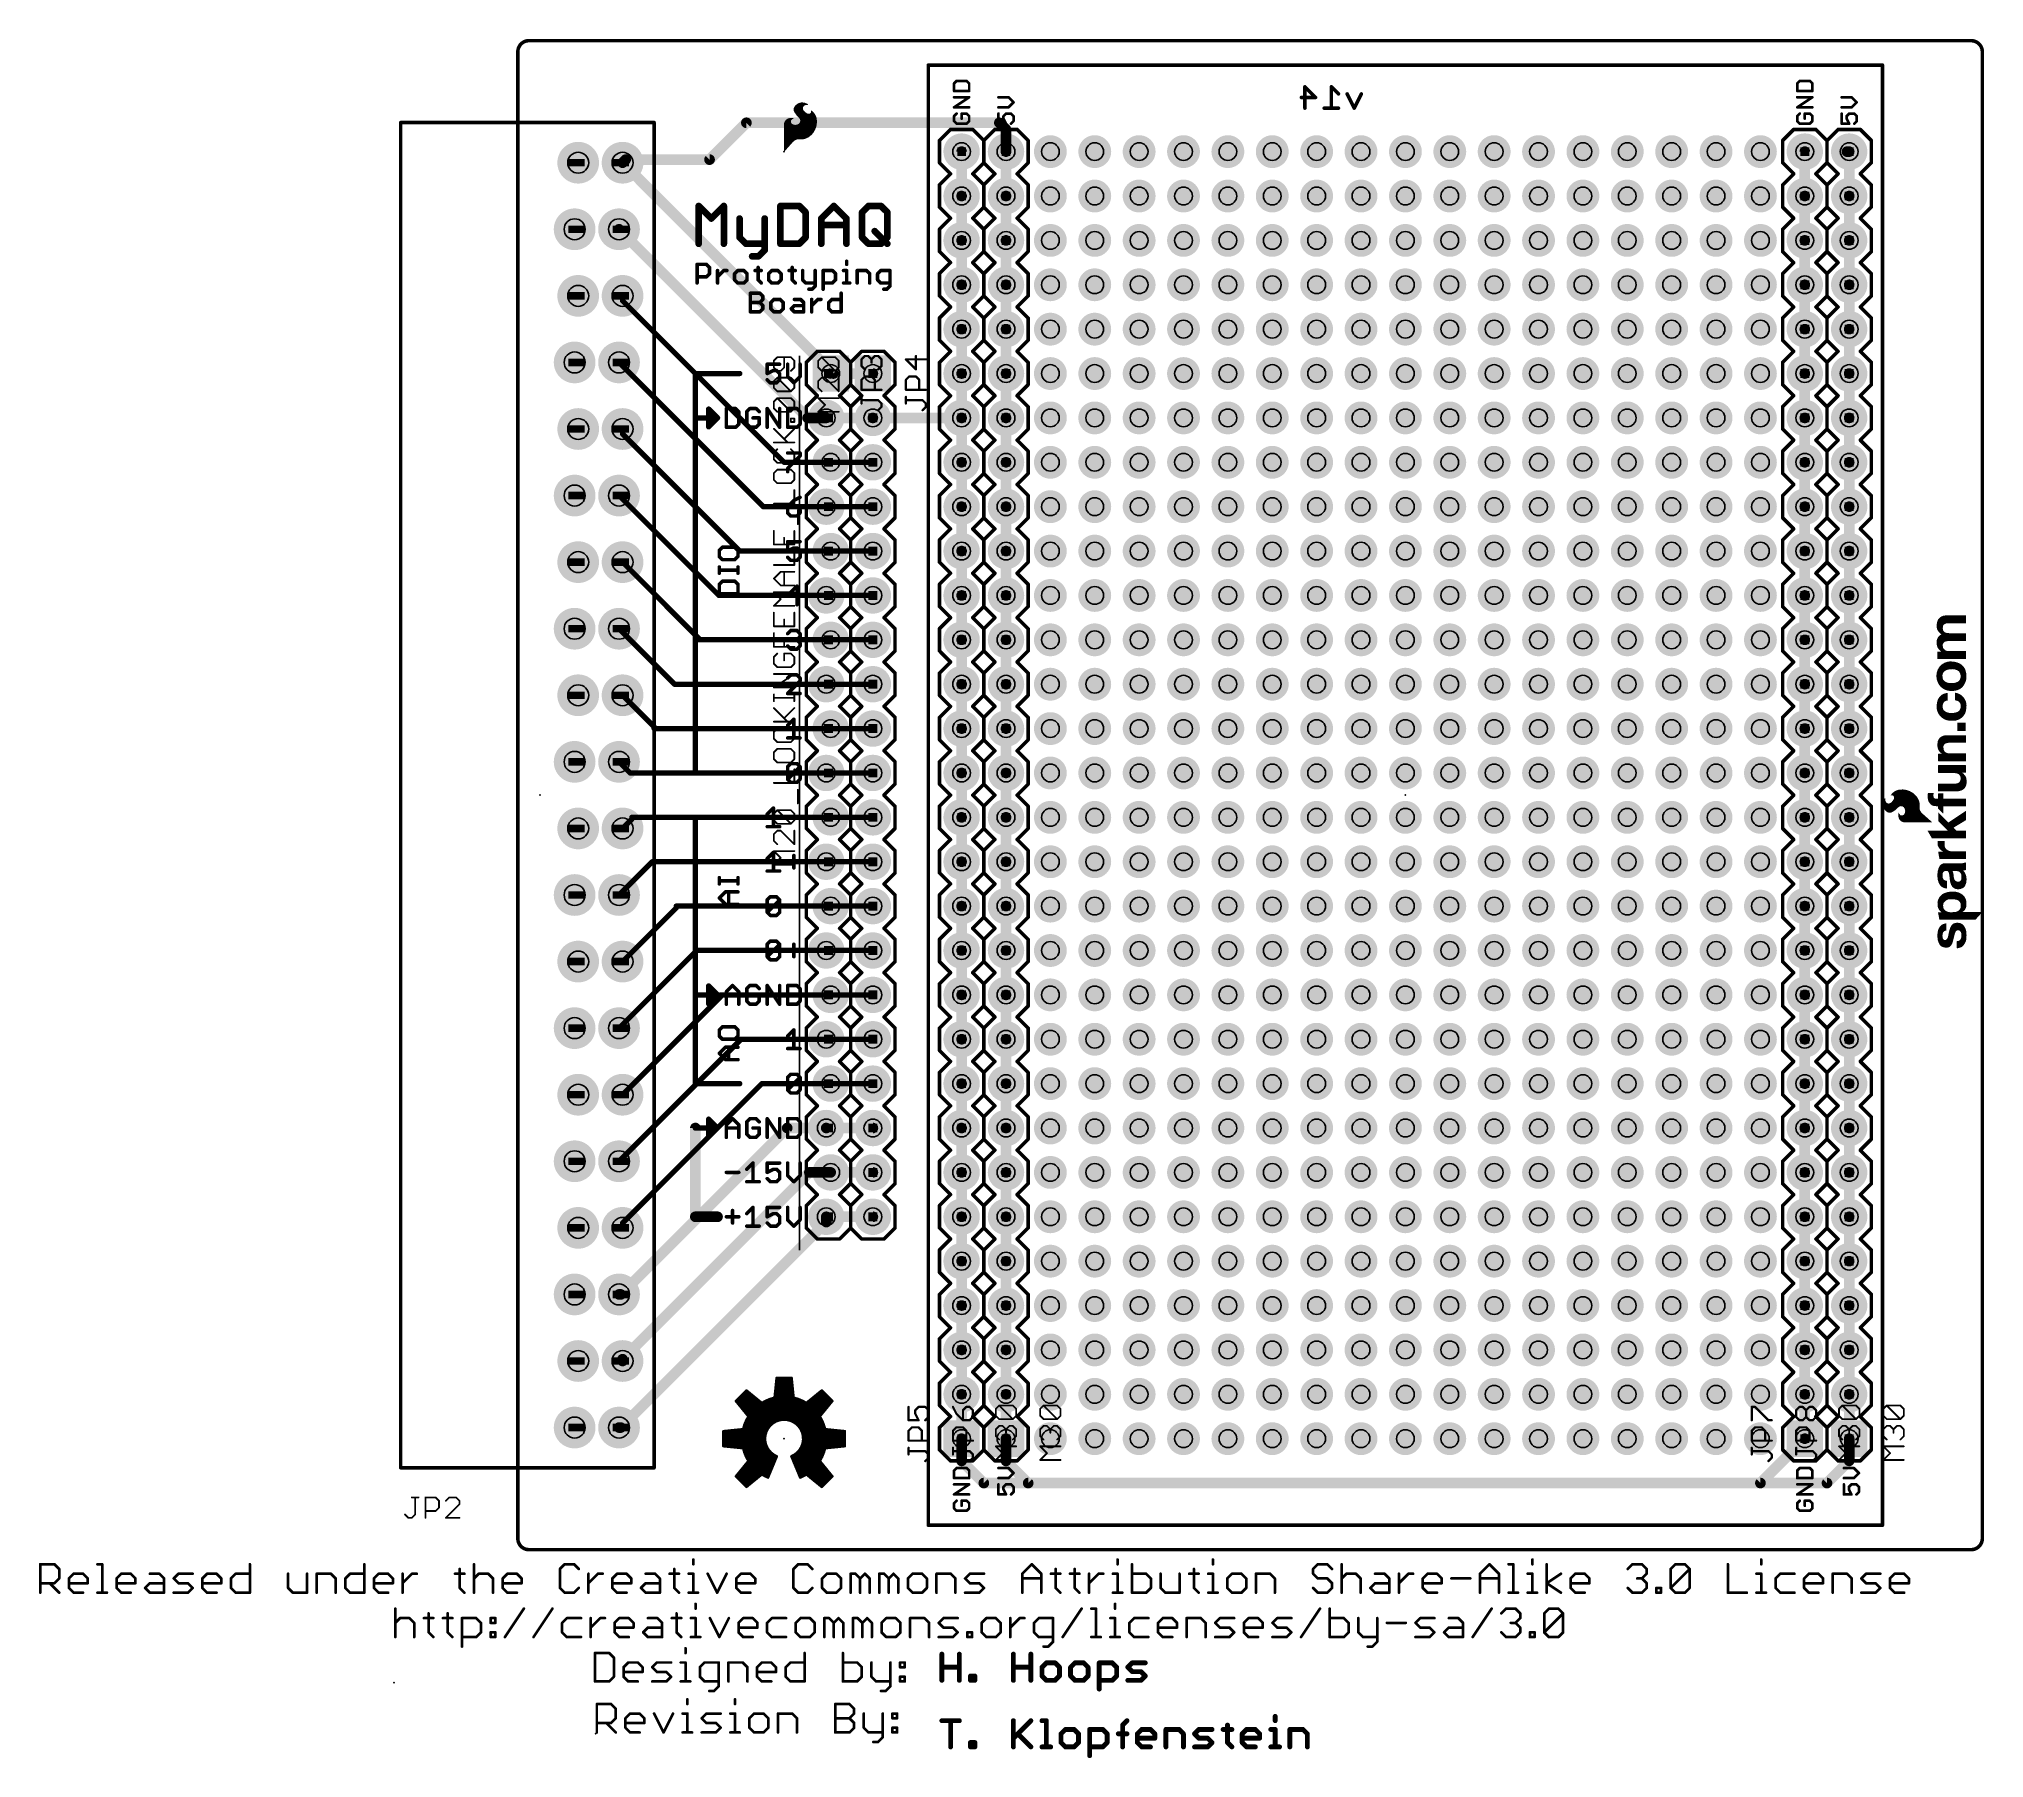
# Model space of a CAD drawing. Extents: x -27 to 84, y -12 to 86.
import ezdxf

# ---------------------------------------------------------------- set-up
doc = ezdxf.new("R2010")
doc.units = 0
for name, color, linetype in [('1', 12, 'CONTINUOUS'), ('16', 132, 'CONTINUOUS'), ('17', 110, 'CONTINUOUS'), ('18', 110, 'CONTINUOUS'), ('20', 53, 'CONTINUOUS'), ('21', 41, 'CONTINUOUS'), ('23', 53, 'CONTINUOUS'), ('25', 253, 'CONTINUOUS'), ('27', 253, 'CONTINUOUS'), ('29', 253, 'CONTINUOUS'), ('30', 253, 'CONTINUOUS'), ('44', 253, 'CONTINUOUS'), ('51', 53, 'CONTINUOUS')]:
    doc.layers.add(name, color=color, linetype=linetype)

# ---------------------------------------------------------------- blocks, each defined once
blk = doc.blocks.new('RECT')
blk.add_solid([(-0.5, -0.5), (0.5, -0.5), (-0.5, 0.5), (0.5, 0.5)])
blk = doc.blocks.new('ROUNDP')
at = {"const_width": 0.5}
blk.add_lwpolyline([(0, -0.25, 1), (0, 0.25, 1), (0, -0.25)], format="xyb", dxfattribs=at)
blk = doc.blocks.new('SQUAREP')
blk.add_solid([(-0.5, -0.5), (0.5, -0.5), (-0.5, 0.5), (0.5, 0.5)])
blk = doc.blocks.new('ROUNDV')
at = {"const_width": 0.5}
blk.add_lwpolyline([(0, -0.25, 1), (0, 0.25, 1), (0, -0.25)], format="xyb", dxfattribs=at)

msp = doc.modelspace()

# ---------------------------------------------------------------- linework, layer by layer
at = {"layer": '1'}
for points, const_width in [([(25.4, 77.47), (25.4, 80.01)], 0.6096), ([(27.94, 77.47), (27.94, 80.01)], 0.6096), ([(73.66, 77.47), (73.66, 80.01)], 0.6096), ([(76.2, 77.47), (76.2, 80.01)], 0.6096), ([(25.4, 74.93), (25.4, 77.47)], 0.6096), ([(27.94, 74.93), (27.94, 77.47)], 0.6096), ([(73.66, 74.93), (73.66, 77.47)], 0.6096), ([(76.2, 74.93), (76.2, 77.47)], 0.6096), ([(25.4, 72.39), (25.4, 74.93)], 0.6096), ([(27.94, 72.39), (27.94, 74.93)], 0.6096), ([(73.66, 72.39), (73.66, 74.93)], 0.6096), ([(76.2, 72.39), (76.2, 74.93)], 0.6096), ([(25.4, 69.85), (25.4, 72.39)], 0.6096), ([(27.94, 69.85), (27.94, 72.39)], 0.6096), ([(73.66, 69.85), (73.66, 72.39)], 0.6096), ([(76.2, 69.85), (76.2, 72.39)], 0.6096), ([(25.4, 67.31), (25.4, 69.85)], 0.6096), ([(27.94, 67.31), (27.94, 69.85)], 0.6096), ([(73.66, 67.31), (73.66, 69.85)], 0.6096), ([(76.2, 67.31), (76.2, 69.85)], 0.6096), ([(20.32, 67.31), (17.907, 67.31)], 0.6096), ([(25.4, 64.77), (25.4, 67.31)], 0.6096), ([(27.94, 64.77), (27.94, 67.31)], 0.6096), ([(73.66, 64.77), (73.66, 67.31)], 0.6096), ([(76.2, 64.77), (76.2, 67.31)], 0.6096), ([(20.32, 64.77), (17.653, 64.77)], 0.6096), ([(25.4, 64.77), (20.32, 64.77)], 0.6096), ([(25.4, 62.23), (25.4, 64.77)], 0.6096), ([(27.94, 62.23), (27.94, 64.77)], 0.6096), ([(73.66, 62.23), (73.66, 64.77)], 0.6096), ([(76.2, 62.23), (76.2, 64.77)], 0.6096), ([(17.907, 62.23), (20.32, 62.23)], 0.3048), ([(25.4, 59.69), (25.4, 62.23)], 0.6096), ([(27.94, 59.69), (27.94, 62.23)], 0.6096), ([(73.66, 59.69), (73.66, 62.23)], 0.6096), ([(76.2, 59.69), (76.2, 62.23)], 0.6096), ([(17.653, 59.69), (20.32, 59.69)], 0.3048), ([(25.4, 57.15), (25.4, 59.69)], 0.6096), ([(27.94, 57.15), (27.94, 59.69)], 0.6096), ([(73.66, 57.15), (73.66, 59.69)], 0.6096), ([(76.2, 57.15), (76.2, 59.69)], 0.6096), ([(17.907, 57.15), (20.32, 57.15)], 0.3048), ([(25.4, 54.61), (25.4, 57.15)], 0.6096), ([(27.94, 54.61), (27.94, 57.15)], 0.6096), ([(73.66, 54.61), (73.66, 57.15)], 0.6096), ([(76.2, 54.61), (76.2, 57.15)], 0.6096), ([(17.653, 54.61), (20.32, 54.61)], 0.3048), ([(25.4, 52.07), (25.4, 54.61)], 0.6096), ([(27.94, 52.07), (27.94, 54.61)], 0.6096), ([(73.66, 52.07), (73.66, 54.61)], 0.6096), ([(76.2, 52.07), (76.2, 54.61)], 0.6096), ([(25.4, 49.53), (25.4, 52.07)], 0.6096), ([(27.94, 49.53), (27.94, 52.07)], 0.6096), ([(73.66, 49.53), (73.66, 52.07)], 0.6096), ([(76.2, 49.53), (76.2, 52.07)], 0.6096), ([(17.907, 52.07), (20.32, 52.07)], 0.3048), ([(17.653, 49.53), (20.32, 49.53)], 0.3048), ([(25.4, 46.99), (25.4, 49.53)], 0.6096), ([(27.94, 46.99), (27.94, 49.53)], 0.6096), ([(73.66, 46.99), (73.66, 49.53)], 0.6096), ([(76.2, 46.99), (76.2, 49.53)], 0.6096), ([(17.907, 46.99), (20.32, 46.99)], 0.3048), ([(25.4, 44.45), (25.4, 46.99)], 0.6096), ([(27.94, 44.45), (27.94, 46.99)], 0.6096), ([(73.66, 44.45), (73.66, 46.99)], 0.6096), ([(76.2, 44.45), (76.2, 46.99)], 0.6096), ([(17.653, 44.45), (20.32, 44.45)], 0.3048), ([(25.4, 41.91), (25.4, 44.45)], 0.6096), ([(27.94, 41.91), (27.94, 44.45)], 0.6096), ([(73.66, 41.91), (73.66, 44.45)], 0.6096), ([(76.2, 41.91), (76.2, 44.45)], 0.6096), ([(17.907, 41.91), (20.32, 41.91)], 0.3048), ([(25.4, 39.37), (25.4, 41.91)], 0.6096), ([(27.94, 39.37), (27.94, 41.91)], 0.6096), ([(73.66, 39.37), (73.66, 41.91)], 0.6096), ([(76.2, 39.37), (76.2, 41.91)], 0.6096), ([(17.653, 39.37), (20.32, 39.37)], 0.3048), ([(25.4, 36.83), (25.4, 39.37)], 0.6096), ([(27.94, 36.83), (27.94, 39.37)], 0.6096), ([(73.66, 36.83), (73.66, 39.37)], 0.6096), ([(76.2, 36.83), (76.2, 39.37)], 0.6096), ([(17.907, 36.83), (20.32, 36.83)], 0.3048), ([(25.4, 34.29), (25.4, 36.83)], 0.6096), ([(27.94, 34.29), (27.94, 36.83)], 0.6096), ([(73.66, 34.29), (73.66, 36.83)], 0.6096), ([(76.2, 34.29), (76.2, 36.83)], 0.6096), ([(25.4, 31.75), (25.4, 34.29)], 0.6096), ([(27.94, 31.75), (27.94, 34.29)], 0.6096), ([(73.66, 31.75), (73.66, 34.29)], 0.6096), ([(76.2, 31.75), (76.2, 34.29)], 0.6096), ([(17.653, 34.29), (20.32, 34.29)], 0.3048), ([(17.907, 31.75), (20.32, 31.75)], 0.3048), ([(25.4, 29.21), (25.4, 31.75)], 0.6096), ([(27.94, 29.21), (27.94, 31.75)], 0.6096), ([(73.66, 29.21), (73.66, 31.75)], 0.6096), ([(76.2, 29.21), (76.2, 31.75)], 0.6096), ([(17.653, 29.21), (20.32, 29.21)], 0.3048), ([(25.4, 26.67), (25.4, 29.21)], 0.6096), ([(27.94, 26.67), (27.94, 29.21)], 0.6096), ([(73.66, 26.67), (73.66, 29.21)], 0.6096), ([(76.2, 26.67), (76.2, 29.21)], 0.6096), ([(17.907, 26.67), (20.32, 26.67)], 0.3048), ([(25.4, 24.13), (25.4, 26.67)], 0.6096), ([(27.94, 24.13), (27.94, 26.67)], 0.6096), ([(73.66, 24.13), (73.66, 26.67)], 0.6096), ([(76.2, 24.13), (76.2, 26.67)], 0.6096), ([(17.653, 24.13), (20.32, 24.13)], 0.6096), ([(25.4, 21.59), (25.4, 24.13)], 0.6096), ([(27.94, 21.59), (27.94, 24.13)], 0.6096), ([(73.66, 21.59), (73.66, 24.13)], 0.6096), ([(76.2, 21.59), (76.2, 24.13)], 0.6096), ([(17.907, 21.59), (20.32, 21.59)], 0.6096), ([(25.4, 19.05), (25.4, 21.59)], 0.6096), ([(27.94, 19.05), (27.94, 21.59)], 0.6096), ([(73.66, 19.05), (73.66, 21.59)], 0.6096), ([(76.2, 19.05), (76.2, 21.59)], 0.6096), ([(17.653, 19.05), (20.32, 19.05)], 0.6096), ([(25.4, 16.51), (25.4, 19.05)], 0.6096), ([(27.94, 16.51), (27.94, 19.05)], 0.6096), ([(73.66, 16.51), (73.66, 19.05)], 0.6096), ([(76.2, 16.51), (76.2, 19.05)], 0.6096), ([(25.4, 13.97), (25.4, 16.51)], 0.6096), ([(27.94, 13.97), (27.94, 16.51)], 0.6096), ([(73.66, 13.97), (73.66, 16.51)], 0.6096), ([(76.2, 13.97), (76.2, 16.51)], 0.6096), ([(25.4, 11.43), (25.4, 13.97)], 0.6096), ([(27.94, 11.43), (27.94, 13.97)], 0.6096), ([(73.66, 11.43), (73.66, 13.97)], 0.6096), ([(76.2, 11.43), (76.2, 13.97)], 0.6096), ([(25.4, 8.89), (25.4, 11.43)], 0.6096), ([(27.94, 8.89), (27.94, 11.43)], 0.6096), ([(73.66, 8.89), (73.66, 11.43)], 0.6096), ([(76.2, 8.89), (76.2, 11.43)], 0.6096), ([(25.4, 6.35), (25.4, 8.89)], 0.6096), ([(27.94, 6.35), (27.94, 8.89)], 0.6096), ([(73.66, 6.35), (73.66, 8.89)], 0.6096), ([(76.2, 6.35), (76.2, 8.89)], 0.6096), ([(25.4, 5.08), (25.4, 6.35)], 0.6096), ([(71.12, 3.81), (73.66, 6.35)], 0.6096), ([(26.67, 3.81), (25.4, 5.08)], 0.6096), ([(26.67, 3.81), (71.12, 3.81)], 0.6096)]:
    msp.add_lwpolyline(points, dxfattribs=dict(at, const_width=const_width))
for points, const_width in [([(25.5524, 80.01, 1), (25.2476, 80.01)], 0.3048), ([(28.0924, 80.01, 1), (27.7876, 80.01)], 0.3048), ([(73.8124, 80.01, 1), (73.5076, 80.01)], 0.3048), ([(76.3524, 80.01, 1), (76.0476, 80.01)], 0.3048), ([(25.5524, 77.47, 1), (25.2476, 77.47)], 0.3048), ([(25.2476, 77.47, 1), (25.5524, 77.47)], 0.3048), ([(28.0924, 77.47, 1), (27.7876, 77.47)], 0.3048), ([(27.7876, 77.47, 1), (28.0924, 77.47)], 0.3048), ([(73.8124, 77.47, 1), (73.5076, 77.47)], 0.3048), ([(73.5076, 77.47, 1), (73.8124, 77.47)], 0.3048), ([(76.3524, 77.47, 1), (76.0476, 77.47)], 0.3048), ([(76.0476, 77.47, 1), (76.3524, 77.47)], 0.3048), ([(25.5524, 74.93, 1), (25.2476, 74.93)], 0.3048), ([(25.2476, 74.93, 1), (25.5524, 74.93)], 0.3048), ([(28.0924, 74.93, 1), (27.7876, 74.93)], 0.3048), ([(27.7876, 74.93, 1), (28.0924, 74.93)], 0.3048), ([(73.8124, 74.93, 1), (73.5076, 74.93)], 0.3048), ([(73.5076, 74.93, 1), (73.8124, 74.93)], 0.3048), ([(76.3524, 74.93, 1), (76.0476, 74.93)], 0.3048), ([(76.0476, 74.93, 1), (76.3524, 74.93)], 0.3048), ([(25.5524, 72.39, 1), (25.2476, 72.39)], 0.3048), ([(25.2476, 72.39, 1), (25.5524, 72.39)], 0.3048), ([(28.0924, 72.39, 1), (27.7876, 72.39)], 0.3048), ([(27.7876, 72.39, 1), (28.0924, 72.39)], 0.3048), ([(73.8124, 72.39, 1), (73.5076, 72.39)], 0.3048), ([(73.5076, 72.39, 1), (73.8124, 72.39)], 0.3048), ([(76.3524, 72.39, 1), (76.0476, 72.39)], 0.3048), ([(76.0476, 72.39, 1), (76.3524, 72.39)], 0.3048), ([(25.5524, 69.85, 1), (25.2476, 69.85)], 0.3048), ([(28.0924, 69.85, 1), (27.7876, 69.85)], 0.3048), ([(73.8124, 69.85, 1), (73.5076, 69.85)], 0.3048), ([(76.3524, 69.85, 1), (76.0476, 69.85)], 0.3048), ([(25.2476, 69.85, 1), (25.5524, 69.85)], 0.3048), ([(27.7876, 69.85, 1), (28.0924, 69.85)], 0.3048), ([(73.5076, 69.85, 1), (73.8124, 69.85)], 0.3048), ([(76.0476, 69.85, 1), (76.3524, 69.85)], 0.3048), ([(17.907, 67.4624, 1), (17.907, 67.1576)], 0.3048), ([(20.32, 67.1576, 1), (20.32, 67.4624)], 0.3048), ([(25.5524, 67.31, 1), (25.2476, 67.31)], 0.3048), ([(25.2476, 67.31, 1), (25.5524, 67.31)], 0.3048), ([(28.0924, 67.31, 1), (27.7876, 67.31)], 0.3048), ([(27.7876, 67.31, 1), (28.0924, 67.31)], 0.3048), ([(73.8124, 67.31, 1), (73.5076, 67.31)], 0.3048), ([(73.5076, 67.31, 1), (73.8124, 67.31)], 0.3048), ([(76.3524, 67.31, 1), (76.0476, 67.31)], 0.3048), ([(76.0476, 67.31, 1), (76.3524, 67.31)], 0.3048), ([(17.653, 64.9224, 1), (17.653, 64.6176)], 0.3048), ([(20.32, 64.9224, 1), (20.32, 64.6176)], 0.3048), ([(20.32, 64.6176, 1), (20.32, 64.9224)], 0.3048), ([(25.5524, 64.77, 1), (25.2476, 64.77)], 0.3048), ([(25.2476, 64.77, 1), (25.5524, 64.77)], 0.3048), ([(25.4, 64.6176, 1), (25.4, 64.9224)], 0.3048), ([(28.0924, 64.77, 1), (27.7876, 64.77)], 0.3048), ([(27.7876, 64.77, 1), (28.0924, 64.77)], 0.3048), ([(73.8124, 64.77, 1), (73.5076, 64.77)], 0.3048), ([(73.5076, 64.77, 1), (73.8124, 64.77)], 0.3048), ([(76.3524, 64.77, 1), (76.0476, 64.77)], 0.3048), ([(76.0476, 64.77, 1), (76.3524, 64.77)], 0.3048), ([(17.907, 62.3062, 1), (17.907, 62.1538)], 0.1524), ([(20.32, 62.1538, 1), (20.32, 62.3062)], 0.1524), ([(25.5524, 62.23, 1), (25.2476, 62.23)], 0.3048), ([(25.2476, 62.23, 1), (25.5524, 62.23)], 0.3048), ([(28.0924, 62.23, 1), (27.7876, 62.23)], 0.3048), ([(27.7876, 62.23, 1), (28.0924, 62.23)], 0.3048), ([(73.8124, 62.23, 1), (73.5076, 62.23)], 0.3048), ([(73.5076, 62.23, 1), (73.8124, 62.23)], 0.3048), ([(76.3524, 62.23, 1), (76.0476, 62.23)], 0.3048), ([(76.0476, 62.23, 1), (76.3524, 62.23)], 0.3048), ([(17.653, 59.7662, 1), (17.653, 59.6138)], 0.1524), ([(20.32, 59.6138, 1), (20.32, 59.7662)], 0.1524), ([(25.5524, 59.69, 1), (25.2476, 59.69)], 0.3048), ([(25.2476, 59.69, 1), (25.5524, 59.69)], 0.3048), ([(28.0924, 59.69, 1), (27.7876, 59.69)], 0.3048), ([(27.7876, 59.69, 1), (28.0924, 59.69)], 0.3048), ([(73.8124, 59.69, 1), (73.5076, 59.69)], 0.3048), ([(73.5076, 59.69, 1), (73.8124, 59.69)], 0.3048), ([(76.3524, 59.69, 1), (76.0476, 59.69)], 0.3048), ([(76.0476, 59.69, 1), (76.3524, 59.69)], 0.3048), ([(17.907, 57.2262, 1), (17.907, 57.0738)], 0.1524), ([(20.32, 57.0738, 1), (20.32, 57.2262)], 0.1524), ([(25.5524, 57.15, 1), (25.2476, 57.15)], 0.3048), ([(25.2476, 57.15, 1), (25.5524, 57.15)], 0.3048), ([(28.0924, 57.15, 1), (27.7876, 57.15)], 0.3048), ([(27.7876, 57.15, 1), (28.0924, 57.15)], 0.3048), ([(73.8124, 57.15, 1), (73.5076, 57.15)], 0.3048), ([(73.5076, 57.15, 1), (73.8124, 57.15)], 0.3048), ([(76.3524, 57.15, 1), (76.0476, 57.15)], 0.3048), ([(76.0476, 57.15, 1), (76.3524, 57.15)], 0.3048), ([(17.653, 54.6862, 1), (17.653, 54.5338)], 0.1524), ([(20.32, 54.5338, 1), (20.32, 54.6862)], 0.1524), ([(25.5524, 54.61, 1), (25.2476, 54.61)], 0.3048), ([(25.2476, 54.61, 1), (25.5524, 54.61)], 0.3048), ([(28.0924, 54.61, 1), (27.7876, 54.61)], 0.3048), ([(27.7876, 54.61, 1), (28.0924, 54.61)], 0.3048), ([(73.8124, 54.61, 1), (73.5076, 54.61)], 0.3048), ([(73.5076, 54.61, 1), (73.8124, 54.61)], 0.3048), ([(76.3524, 54.61, 1), (76.0476, 54.61)], 0.3048), ([(76.0476, 54.61, 1), (76.3524, 54.61)], 0.3048), ([(25.5524, 52.07, 1), (25.2476, 52.07)], 0.3048), ([(28.0924, 52.07, 1), (27.7876, 52.07)], 0.3048), ([(73.8124, 52.07, 1), (73.5076, 52.07)], 0.3048), ([(76.3524, 52.07, 1), (76.0476, 52.07)], 0.3048), ([(17.907, 52.1462, 1), (17.907, 51.9938)], 0.1524), ([(20.32, 51.9938, 1), (20.32, 52.1462)], 0.1524), ([(25.2476, 52.07, 1), (25.5524, 52.07)], 0.3048), ([(27.7876, 52.07, 1), (28.0924, 52.07)], 0.3048), ([(73.5076, 52.07, 1), (73.8124, 52.07)], 0.3048), ([(76.0476, 52.07, 1), (76.3524, 52.07)], 0.3048), ([(17.653, 49.6062, 1), (17.653, 49.4538)], 0.1524), ([(20.32, 49.4538, 1), (20.32, 49.6062)], 0.1524), ([(25.5524, 49.53, 1), (25.2476, 49.53)], 0.3048), ([(25.2476, 49.53, 1), (25.5524, 49.53)], 0.3048), ([(28.0924, 49.53, 1), (27.7876, 49.53)], 0.3048), ([(27.7876, 49.53, 1), (28.0924, 49.53)], 0.3048), ([(73.8124, 49.53, 1), (73.5076, 49.53)], 0.3048), ([(73.5076, 49.53, 1), (73.8124, 49.53)], 0.3048), ([(76.3524, 49.53, 1), (76.0476, 49.53)], 0.3048), ([(76.0476, 49.53, 1), (76.3524, 49.53)], 0.3048), ([(17.907, 47.0662, 1), (17.907, 46.9138)], 0.1524), ([(20.32, 46.9138, 1), (20.32, 47.0662)], 0.1524), ([(25.5524, 46.99, 1), (25.2476, 46.99)], 0.3048), ([(25.2476, 46.99, 1), (25.5524, 46.99)], 0.3048), ([(28.0924, 46.99, 1), (27.7876, 46.99)], 0.3048), ([(27.7876, 46.99, 1), (28.0924, 46.99)], 0.3048), ([(73.8124, 46.99, 1), (73.5076, 46.99)], 0.3048), ([(73.5076, 46.99, 1), (73.8124, 46.99)], 0.3048), ([(76.3524, 46.99, 1), (76.0476, 46.99)], 0.3048), ([(76.0476, 46.99, 1), (76.3524, 46.99)], 0.3048), ([(17.653, 44.5262, 1), (17.653, 44.3738)], 0.1524), ([(20.32, 44.3738, 1), (20.32, 44.5262)], 0.1524), ([(25.5524, 44.45, 1), (25.2476, 44.45)], 0.3048), ([(25.2476, 44.45, 1), (25.5524, 44.45)], 0.3048), ([(28.0924, 44.45, 1), (27.7876, 44.45)], 0.3048), ([(27.7876, 44.45, 1), (28.0924, 44.45)], 0.3048), ([(73.8124, 44.45, 1), (73.5076, 44.45)], 0.3048), ([(73.5076, 44.45, 1), (73.8124, 44.45)], 0.3048), ([(76.3524, 44.45, 1), (76.0476, 44.45)], 0.3048), ([(76.0476, 44.45, 1), (76.3524, 44.45)], 0.3048), ([(17.907, 41.9862, 1), (17.907, 41.8338)], 0.1524), ([(20.32, 41.8338, 1), (20.32, 41.9862)], 0.1524), ([(25.5524, 41.91, 1), (25.2476, 41.91)], 0.3048), ([(25.2476, 41.91, 1), (25.5524, 41.91)], 0.3048), ([(28.0924, 41.91, 1), (27.7876, 41.91)], 0.3048), ([(27.7876, 41.91, 1), (28.0924, 41.91)], 0.3048), ([(73.8124, 41.91, 1), (73.5076, 41.91)], 0.3048), ([(73.5076, 41.91, 1), (73.8124, 41.91)], 0.3048), ([(76.3524, 41.91, 1), (76.0476, 41.91)], 0.3048), ([(76.0476, 41.91, 1), (76.3524, 41.91)], 0.3048), ([(17.653, 39.4462, 1), (17.653, 39.2938)], 0.1524), ([(20.32, 39.2938, 1), (20.32, 39.4462)], 0.1524), ([(25.5524, 39.37, 1), (25.2476, 39.37)], 0.3048), ([(25.2476, 39.37, 1), (25.5524, 39.37)], 0.3048), ([(28.0924, 39.37, 1), (27.7876, 39.37)], 0.3048), ([(27.7876, 39.37, 1), (28.0924, 39.37)], 0.3048), ([(73.8124, 39.37, 1), (73.5076, 39.37)], 0.3048), ([(73.5076, 39.37, 1), (73.8124, 39.37)], 0.3048), ([(76.3524, 39.37, 1), (76.0476, 39.37)], 0.3048), ([(76.0476, 39.37, 1), (76.3524, 39.37)], 0.3048), ([(17.907, 36.9062, 1), (17.907, 36.7538)], 0.1524), ([(20.32, 36.7538, 1), (20.32, 36.9062)], 0.1524), ([(25.5524, 36.83, 1), (25.2476, 36.83)], 0.3048), ([(25.2476, 36.83, 1), (25.5524, 36.83)], 0.3048), ([(28.0924, 36.83, 1), (27.7876, 36.83)], 0.3048), ([(27.7876, 36.83, 1), (28.0924, 36.83)], 0.3048), ([(73.8124, 36.83, 1), (73.5076, 36.83)], 0.3048), ([(73.5076, 36.83, 1), (73.8124, 36.83)], 0.3048), ([(76.3524, 36.83, 1), (76.0476, 36.83)], 0.3048), ([(76.0476, 36.83, 1), (76.3524, 36.83)], 0.3048), ([(25.5524, 34.29, 1), (25.2476, 34.29)], 0.3048), ([(28.0924, 34.29, 1), (27.7876, 34.29)], 0.3048), ([(73.8124, 34.29, 1), (73.5076, 34.29)], 0.3048), ([(76.3524, 34.29, 1), (76.0476, 34.29)], 0.3048), ([(17.653, 34.3662, 1), (17.653, 34.2138)], 0.1524), ([(20.32, 34.2138, 1), (20.32, 34.3662)], 0.1524), ([(25.2476, 34.29, 1), (25.5524, 34.29)], 0.3048), ([(27.7876, 34.29, 1), (28.0924, 34.29)], 0.3048), ([(73.5076, 34.29, 1), (73.8124, 34.29)], 0.3048), ([(76.0476, 34.29, 1), (76.3524, 34.29)], 0.3048), ([(17.907, 31.8262, 1), (17.907, 31.6738)], 0.1524), ([(20.32, 31.6738, 1), (20.32, 31.8262)], 0.1524), ([(25.5524, 31.75, 1), (25.2476, 31.75)], 0.3048), ([(25.2476, 31.75, 1), (25.5524, 31.75)], 0.3048), ([(28.0924, 31.75, 1), (27.7876, 31.75)], 0.3048), ([(27.7876, 31.75, 1), (28.0924, 31.75)], 0.3048), ([(73.8124, 31.75, 1), (73.5076, 31.75)], 0.3048), ([(73.5076, 31.75, 1), (73.8124, 31.75)], 0.3048), ([(76.3524, 31.75, 1), (76.0476, 31.75)], 0.3048), ([(76.0476, 31.75, 1), (76.3524, 31.75)], 0.3048), ([(17.653, 29.2862, 1), (17.653, 29.1338)], 0.1524), ([(20.32, 29.1338, 1), (20.32, 29.2862)], 0.1524), ([(25.5524, 29.21, 1), (25.2476, 29.21)], 0.3048), ([(25.2476, 29.21, 1), (25.5524, 29.21)], 0.3048), ([(28.0924, 29.21, 1), (27.7876, 29.21)], 0.3048), ([(27.7876, 29.21, 1), (28.0924, 29.21)], 0.3048), ([(73.8124, 29.21, 1), (73.5076, 29.21)], 0.3048), ([(73.5076, 29.21, 1), (73.8124, 29.21)], 0.3048), ([(76.3524, 29.21, 1), (76.0476, 29.21)], 0.3048), ([(76.0476, 29.21, 1), (76.3524, 29.21)], 0.3048), ([(17.907, 26.7462, 1), (17.907, 26.5938)], 0.1524), ([(20.32, 26.5938, 1), (20.32, 26.7462)], 0.1524), ([(25.5524, 26.67, 1), (25.2476, 26.67)], 0.3048), ([(25.2476, 26.67, 1), (25.5524, 26.67)], 0.3048), ([(28.0924, 26.67, 1), (27.7876, 26.67)], 0.3048), ([(27.7876, 26.67, 1), (28.0924, 26.67)], 0.3048), ([(73.8124, 26.67, 1), (73.5076, 26.67)], 0.3048), ([(73.5076, 26.67, 1), (73.8124, 26.67)], 0.3048), ([(76.3524, 26.67, 1), (76.0476, 26.67)], 0.3048), ([(76.0476, 26.67, 1), (76.3524, 26.67)], 0.3048), ([(17.653, 24.2824, 1), (17.653, 23.9776)], 0.3048), ([(20.32, 23.9776, 1), (20.32, 24.2824)], 0.3048), ([(25.5524, 24.13, 1), (25.2476, 24.13)], 0.3048), ([(25.2476, 24.13, 1), (25.5524, 24.13)], 0.3048), ([(28.0924, 24.13, 1), (27.7876, 24.13)], 0.3048), ([(27.7876, 24.13, 1), (28.0924, 24.13)], 0.3048), ([(73.8124, 24.13, 1), (73.5076, 24.13)], 0.3048), ([(73.5076, 24.13, 1), (73.8124, 24.13)], 0.3048), ([(76.3524, 24.13, 1), (76.0476, 24.13)], 0.3048), ([(76.0476, 24.13, 1), (76.3524, 24.13)], 0.3048), ([(17.907, 21.7424, 1), (17.907, 21.4376)], 0.3048), ([(20.32, 21.4376, 1), (20.32, 21.7424)], 0.3048), ([(25.5524, 21.59, 1), (25.2476, 21.59)], 0.3048), ([(25.2476, 21.59, 1), (25.5524, 21.59)], 0.3048), ([(28.0924, 21.59, 1), (27.7876, 21.59)], 0.3048), ([(27.7876, 21.59, 1), (28.0924, 21.59)], 0.3048), ([(73.8124, 21.59, 1), (73.5076, 21.59)], 0.3048), ([(73.5076, 21.59, 1), (73.8124, 21.59)], 0.3048), ([(76.3524, 21.59, 1), (76.0476, 21.59)], 0.3048), ([(76.0476, 21.59, 1), (76.3524, 21.59)], 0.3048), ([(17.653, 19.2024, 1), (17.653, 18.8976)], 0.3048), ([(20.32, 18.8976, 1), (20.32, 19.2024)], 0.3048), ([(25.5524, 19.05, 1), (25.2476, 19.05)], 0.3048), ([(25.2476, 19.05, 1), (25.5524, 19.05)], 0.3048), ([(28.0924, 19.05, 1), (27.7876, 19.05)], 0.3048), ([(27.7876, 19.05, 1), (28.0924, 19.05)], 0.3048), ([(73.8124, 19.05, 1), (73.5076, 19.05)], 0.3048), ([(73.5076, 19.05, 1), (73.8124, 19.05)], 0.3048), ([(76.3524, 19.05, 1), (76.0476, 19.05)], 0.3048), ([(76.0476, 19.05, 1), (76.3524, 19.05)], 0.3048), ([(25.5524, 16.51, 1), (25.2476, 16.51)], 0.3048), ([(28.0924, 16.51, 1), (27.7876, 16.51)], 0.3048), ([(73.8124, 16.51, 1), (73.5076, 16.51)], 0.3048), ([(76.3524, 16.51, 1), (76.0476, 16.51)], 0.3048), ([(25.2476, 16.51, 1), (25.5524, 16.51)], 0.3048), ([(27.7876, 16.51, 1), (28.0924, 16.51)], 0.3048), ([(73.5076, 16.51, 1), (73.8124, 16.51)], 0.3048), ([(76.0476, 16.51, 1), (76.3524, 16.51)], 0.3048), ([(25.5524, 13.97, 1), (25.2476, 13.97)], 0.3048), ([(25.2476, 13.97, 1), (25.5524, 13.97)], 0.3048), ([(28.0924, 13.97, 1), (27.7876, 13.97)], 0.3048), ([(27.7876, 13.97, 1), (28.0924, 13.97)], 0.3048), ([(73.8124, 13.97, 1), (73.5076, 13.97)], 0.3048), ([(73.5076, 13.97, 1), (73.8124, 13.97)], 0.3048), ([(76.3524, 13.97, 1), (76.0476, 13.97)], 0.3048), ([(76.0476, 13.97, 1), (76.3524, 13.97)], 0.3048), ([(25.5524, 11.43, 1), (25.2476, 11.43)], 0.3048), ([(25.2476, 11.43, 1), (25.5524, 11.43)], 0.3048), ([(28.0924, 11.43, 1), (27.7876, 11.43)], 0.3048), ([(27.7876, 11.43, 1), (28.0924, 11.43)], 0.3048), ([(73.8124, 11.43, 1), (73.5076, 11.43)], 0.3048), ([(73.5076, 11.43, 1), (73.8124, 11.43)], 0.3048), ([(76.3524, 11.43, 1), (76.0476, 11.43)], 0.3048), ([(76.0476, 11.43, 1), (76.3524, 11.43)], 0.3048), ([(25.5524, 8.89, 1), (25.2476, 8.89)], 0.3048), ([(25.2476, 8.89, 1), (25.5524, 8.89)], 0.3048), ([(28.0924, 8.89, 1), (27.7876, 8.89)], 0.3048), ([(27.7876, 8.89, 1), (28.0924, 8.89)], 0.3048), ([(73.8124, 8.89, 1), (73.5076, 8.89)], 0.3048), ([(73.5076, 8.89, 1), (73.8124, 8.89)], 0.3048), ([(76.3524, 8.89, 1), (76.0476, 8.89)], 0.3048), ([(76.0476, 8.89, 1), (76.3524, 8.89)], 0.3048), ([(25.5524, 6.35, 1), (25.2476, 6.35)], 0.3048), ([(25.2476, 6.35, 1), (25.5524, 6.35)], 0.3048), ([(27.7876, 6.35, 1), (28.0924, 6.35)], 0.3048), ([(73.5076, 6.35, 1), (73.8124, 6.35)], 0.3048), ([(73.7678, 6.2422, 1), (73.5522, 6.4578)], 0.3048), ([(76.0476, 6.35, 1), (76.3524, 6.35)], 0.3048), ([(25.5078, 5.1878, 1), (25.2922, 4.9722)], 0.3048), ([(25.2476, 5.08, 1), (25.5524, 5.08)], 0.3048), ([(26.67, 3.9624, 1), (26.67, 3.6576)], 0.3048), ([(26.5622, 3.7022, 1), (26.7778, 3.9178)], 0.3048), ([(71.0122, 3.9178, 1), (71.2278, 3.7022)], 0.3048), ([(71.12, 3.6576, 1), (71.12, 3.9624)], 0.3048)]:
    msp.add_lwpolyline(points, format="xyb", dxfattribs=dict(at, const_width=const_width))
at = {"layer": '16'}
for points, const_width in [([(45.0839, 83.7554, 1), (45.0121, 83.6835)], 0.1016), ([(45.0988, 83.7194, 1), (44.9972, 83.7194)], 0.1016), ([(46.597, 83.7554, 1), (46.5252, 83.6835)], 0.1016), ([(46.6119, 83.7194, 1), (46.5103, 83.7194)], 0.1016), ([(44.8446, 83.1601, 1), (44.8446, 83.0585)], 0.1016), ([(44.9972, 82.4992, 1), (45.0988, 82.4992)], 0.1016), ([(45.6222, 83.0734, 1), (45.6941, 83.1452)], 0.1016), ([(45.6581, 83.0585, 1), (45.6581, 83.1601)], 0.1016), ([(46.1544, 82.55, 1), (46.1544, 82.4484)], 0.1016), ([(46.5103, 82.4992, 1), (46.6119, 82.4992)], 0.1016), ([(46.9319, 83.2768, 1), (47.0038, 83.3486)], 0.1016), ([(46.9679, 82.4484, 1), (46.9679, 82.55)], 0.1016), ([(47.5095, 83.3354, 1), (47.4187, 83.29)], 0.1016), ([(47.8254, 82.5219, 1), (47.9163, 82.4765)], 0.1016), ([(47.8254, 82.4765, 1), (47.9163, 82.5219)], 0.1016), ([(48.323, 83.29, 1), (48.2321, 83.3354)], 0.1016), ([(13.081, 81.8134, 1), (13.081, 81.5086)], 0.3048), ([(13.1888, 81.5532, 1), (12.9732, 81.7688)], 0.3048), ([(27.6668, 81.7688, 1), (27.4512, 81.5532)], 0.3048), ([(27.559, 81.5086, 1), (27.559, 81.8134)], 0.3048), ([(28.0924, 81.28, 1), (27.7876, 81.28)], 0.3048), ([(27.8322, 81.1722, 1), (28.0478, 81.3878)], 0.3048), ([(27.7876, 80.01, 1), (28.0924, 80.01)], 0.3048), ([(76.073, 80.1624, 1), (76.073, 79.8576)], 0.3048), ([(76.2, 79.8576, 1), (76.2, 80.1624)], 0.3048), ([(6.1022, 79.4841, 1), (5.8866, 79.2685)], 0.3048), ([(5.8866, 79.4841, 1), (6.1022, 79.2685)], 0.3048), ([(6.1709, 79.7052, 1), (6.1709, 79.4004)], 0.3048), ([(6.2787, 79.445, 1), (6.0631, 79.6606)], 0.3048), ([(10.865, 79.6606, 1), (11.0806, 79.445)], 0.3048), ([(10.9728, 79.4004, 1), (10.9728, 79.7052)], 0.3048), ([(5.899, 75.6741, 1), (5.6834, 75.4585)], 0.3048), ([(6.0706, 71.7563, 1), (5.9182, 71.7563)], 0.1524), ([(6.0483, 71.5295, 1), (5.9405, 71.4217)], 0.1524), ([(5.9182, 71.4756, 1), (6.0706, 71.4756)], 0.1524), ([(5.8451, 68.0002, 1), (5.7373, 67.8924)], 0.1524), ([(17.9832, 67.3621, 1), (17.8308, 67.3621)], 0.1524), ([(17.8308, 67.31, 1), (17.9832, 67.31)], 0.1524), ([(18.0607, 67.4624, 1), (18.0607, 67.1576)], 0.3048), ([(17.9529, 67.2022, 1), (18.1685, 67.4178)], 0.3048), ([(20.32, 67.1576, 1), (20.32, 67.4624)], 0.3048), ([(16.5875, 64.9224, 1), (16.5875, 64.6176)], 0.3048), ([(16.4797, 64.6622, 1), (16.6953, 64.8778)], 0.3048), ([(16.6891, 64.9224, 1), (16.6891, 64.6176)], 0.3048), ([(16.6891, 64.6176, 1), (16.6891, 64.9224)], 0.3048), ([(17.653, 64.6176, 1), (17.653, 64.9224)], 0.3048), ([(6.0706, 64.1363, 1), (5.9182, 64.1363)], 0.1524), ([(6.0483, 63.9095, 1), (5.9405, 63.8017)], 0.1524), ([(5.9182, 63.8556, 1), (6.0706, 63.8556)], 0.1524), ([(14.0239, 63.5539, 1), (13.9161, 63.4461)], 0.1524), ([(13.9161, 63.4461, 1), (14.0239, 63.5539)], 0.1524), ([(15.24, 62.3062, 1), (15.24, 62.1538)], 0.1524), ([(15.1861, 62.1761, 1), (15.2939, 62.2839)], 0.1524), ([(15.4191, 62.3062, 1), (15.4191, 62.1538)], 0.1524), ([(15.4191, 62.1538, 1), (15.4191, 62.3062)], 0.1524), ([(17.907, 62.1538, 1), (17.907, 62.3062)], 0.1524), ([(5.8451, 60.3802, 1), (5.7373, 60.2724)], 0.1524), ([(14.0475, 59.7662, 1), (14.0475, 59.6138)], 0.1524), ([(13.9936, 59.6361, 1), (14.1014, 59.7439)], 0.1524), ([(14.1491, 59.7662, 1), (14.1491, 59.6138)], 0.1524), ([(14.1491, 59.6138, 1), (14.1491, 59.7662)], 0.1524), ([(17.653, 59.6138, 1), (17.653, 59.7662)], 0.1524), ([(11.4839, 58.4739, 1), (11.3761, 58.3661)], 0.1524), ([(11.3761, 58.3661, 1), (11.4839, 58.4739)], 0.1524), ([(12.7, 57.2262, 1), (12.7, 57.0738)], 0.1524), ([(12.6461, 57.0961, 1), (12.7539, 57.2039)], 0.1524), ([(12.8791, 57.2262, 1), (12.8791, 57.0738)], 0.1524), ([(12.8791, 57.0738, 1), (12.8791, 57.2262)], 0.1524), ([(17.907, 57.0738, 1), (17.907, 57.2262)], 0.1524), ([(6.0483, 56.5702, 1), (5.9405, 56.4624)], 0.1524), ([(11.5075, 54.6862, 1), (11.5075, 54.5338)], 0.1524), ([(11.4536, 54.5561, 1), (11.5614, 54.6639)], 0.1524), ([(11.6091, 54.6862, 1), (11.6091, 54.5338)], 0.1524), ([(11.6091, 54.5338, 1), (11.6091, 54.6862)], 0.1524), ([(17.653, 54.5338, 1), (17.653, 54.6862)], 0.1524), ([(5.8451, 52.7602, 1), (5.7373, 52.6524)], 0.1524), ([(10.4153, 52.1716, 1), (10.2629, 52.1716)], 0.1524), ([(10.3391, 52.1462, 1), (10.3391, 51.9938)], 0.1524), ([(10.2629, 52.07, 1), (10.4153, 52.07)], 0.1524), ([(10.2852, 52.1177, 1), (10.393, 52.2255)], 0.1524), ([(17.907, 51.9938, 1), (17.907, 52.1462)], 0.1524), ([(6.0483, 48.9502, 1), (5.9405, 48.8424)], 0.1524), ([(8.9675, 49.6062, 1), (8.9675, 49.4538)], 0.1524), ([(8.9136, 49.4761, 1), (9.0214, 49.5839)], 0.1524), ([(9.0691, 49.6062, 1), (9.0691, 49.4538)], 0.1524), ([(9.0691, 49.4538, 1), (9.0691, 49.6062)], 0.1524), ([(17.653, 49.4538, 1), (17.653, 49.6062)], 0.1524), ([(7.8753, 47.0916, 1), (7.7229, 47.0916)], 0.1524), ([(7.7991, 47.0662, 1), (7.7991, 46.9138)], 0.1524), ([(7.7229, 46.99, 1), (7.8753, 46.99)], 0.1524), ([(7.7452, 47.0377, 1), (7.853, 47.1455)], 0.1524), ([(17.907, 46.9138, 1), (17.907, 47.0662)], 0.1524), ([(5.8451, 45.1402, 1), (5.7373, 45.0324)], 0.1524), ([(6.4275, 44.5262, 1), (6.4275, 44.3738)], 0.1524), ([(6.3736, 44.3961, 1), (6.4814, 44.5039)], 0.1524), ([(6.5291, 44.5262, 1), (6.5291, 44.3738)], 0.1524), ([(6.5291, 44.3738, 1), (6.5291, 44.5262)], 0.1524), ([(17.653, 44.3738, 1), (17.653, 44.5262)], 0.1524), ([(5.9405, 41.3302, 1), (6.0483, 41.2224)], 0.1524), ([(6.5265, 41.9862, 1), (6.5265, 41.8338)], 0.1524), ([(6.6027, 41.91, 1), (6.4503, 41.91)], 0.1524), ([(6.4503, 41.8084, 1), (6.6027, 41.8084)], 0.1524), ([(6.5804, 41.7545, 1), (6.4726, 41.8623)], 0.1524), ([(17.907, 41.8338, 1), (17.907, 41.9862)], 0.1524), ([(7.6949, 39.4462, 1), (7.6949, 39.2938)], 0.1524), ([(7.7488, 39.3161, 1), (7.641, 39.4239)], 0.1524), ([(7.7965, 39.4462, 1), (7.7965, 39.2938)], 0.1524), ([(7.7965, 39.2938, 1), (7.7965, 39.4462)], 0.1524), ([(17.653, 39.2938, 1), (17.653, 39.4462)], 0.1524), ([(5.7373, 37.5202, 1), (5.8451, 37.4124)], 0.1524), ([(9.0665, 36.9062, 1), (9.0665, 36.7538)], 0.1524), ([(9.1427, 36.83, 1), (8.9903, 36.83)], 0.1524), ([(8.9903, 36.7284, 1), (9.1427, 36.7284)], 0.1524), ([(9.1204, 36.6745, 1), (9.0126, 36.7823)], 0.1524), ([(17.907, 36.7538, 1), (17.907, 36.9062)], 0.1524), ([(5.9405, 33.7102, 1), (6.0483, 33.6024)], 0.1524), ([(10.2349, 34.3662, 1), (10.2349, 34.2138)], 0.1524), ([(10.2888, 34.2361, 1), (10.181, 34.3439)], 0.1524), ([(10.3365, 34.3662, 1), (10.3365, 34.2138)], 0.1524), ([(10.3365, 34.2138, 1), (10.3365, 34.3662)], 0.1524), ([(17.653, 34.2138, 1), (17.653, 34.3662)], 0.1524), ([(11.6065, 31.8262, 1), (11.6065, 31.6738)], 0.1524), ([(11.6827, 31.75, 1), (11.5303, 31.75)], 0.1524), ([(11.5303, 31.6484, 1), (11.6827, 31.6484)], 0.1524), ([(11.6604, 31.5945, 1), (11.5526, 31.7023)], 0.1524), ([(17.907, 31.6738, 1), (17.907, 31.8262)], 0.1524), ([(5.7373, 29.9002, 1), (5.8451, 29.7924)], 0.1524), ([(12.7749, 29.2862, 1), (12.7749, 29.1338)], 0.1524), ([(12.8288, 29.1561, 1), (12.721, 29.2639)], 0.1524), ([(12.8765, 29.2862, 1), (12.8765, 29.1338)], 0.1524), ([(12.8765, 29.1338, 1), (12.8765, 29.2862)], 0.1524), ([(17.653, 29.1338, 1), (17.653, 29.2862)], 0.1524), ([(13.97, 26.7462, 1), (13.97, 26.5938)], 0.1524), ([(14.0239, 26.6161, 1), (13.9161, 26.7239)], 0.1524), ([(14.1465, 26.7462, 1), (14.1465, 26.5938)], 0.1524), ([(14.1465, 26.5938, 1), (14.1465, 26.7462)], 0.1524), ([(17.907, 26.5938, 1), (17.907, 26.7462)], 0.1524), ([(5.9405, 26.0902, 1), (6.0483, 25.9824)], 0.1524), ([(12.6461, 25.4539, 1), (12.7539, 25.3461)], 0.1524), ([(12.7539, 25.3461, 1), (12.6461, 25.4539)], 0.1524), ([(15.4165, 24.2824, 1), (15.4165, 23.9776)], 0.3048), ([(15.5243, 24.0222, 1), (15.3087, 24.2378)], 0.3048), ([(17.653, 23.9776, 1), (17.653, 24.2824)], 0.3048), ([(5.7373, 22.2802, 1), (5.8451, 22.1724)], 0.1524), ([(16.6865, 21.7424, 1), (16.6865, 21.4376)], 0.3048), ([(16.7943, 21.4822, 1), (16.5787, 21.6978)], 0.3048), ([(17.907, 21.4376, 1), (17.907, 21.7424)], 0.3048), ([(17.8054, 19.05, 1), (17.5006, 19.05)], 0.3048), ([(17.7608, 18.6387, 1), (17.5452, 18.8543)], 0.3048), ([(6.0706, 18.6944, 1), (5.9182, 18.6944)], 0.1524), ([(5.9405, 18.7483, 1), (6.0483, 18.6405)], 0.1524), ([(5.9182, 18.4163, 1), (6.0706, 18.4163)], 0.1524), ([(17.5006, 18.7465, 1), (17.8054, 18.7465)], 0.3048), ([(5.7912, 14.7587, 1), (5.7912, 14.4539)], 0.3048), ([(5.785, 14.7141, 1), (6.0006, 14.4985)], 0.3048), ([(5.8928, 14.4539, 1), (5.8928, 14.7587)], 0.3048), ([(5.8866, 11.0057, 1), (6.1022, 10.7901)], 0.3048), ([(6.1468, 10.8979, 1), (5.842, 10.8979)], 0.3048), ([(5.842, 10.7963, 1), (6.1468, 10.7963)], 0.3048), ([(5.7912, 7.1387, 1), (5.7912, 6.8339)], 0.3048), ([(5.785, 7.0941, 1), (6.0006, 6.8785)], 0.3048), ([(5.8928, 6.8339, 1), (5.8928, 7.1387)], 0.3048), ([(28.0924, 6.35, 1), (27.7876, 6.35)], 0.3048), ([(76.3524, 6.35, 1), (76.0476, 6.35)], 0.3048), ([(28.0478, 5.1878, 1), (27.8322, 4.9722)], 0.3048), ([(27.7876, 5.08, 1), (28.0924, 5.08)], 0.3048), ([(76.0476, 5.08, 1), (76.3524, 5.08)], 0.3048), ([(76.3078, 4.9722, 1), (76.0922, 5.1878)], 0.3048), ([(29.21, 3.9624, 1), (29.21, 3.6576)], 0.3048), ([(29.1022, 3.7022, 1), (29.3178, 3.9178)], 0.3048), ([(74.8222, 3.9178, 1), (75.0378, 3.7022)], 0.3048), ([(74.93, 3.6576, 1), (74.93, 3.9624)], 0.3048)]:
    msp.add_lwpolyline(points, format="xyb", dxfattribs=dict(at, const_width=const_width))
for points, const_width in [([(45.048, 82.4992), (45.048, 83.7194)], 0.2032), ([(45.048, 83.7194), (45.6581, 83.1093)], 0.2032), ([(46.9679, 83.3127), (46.5611, 83.7194)], 0.2032), ([(46.5611, 83.7194), (46.5611, 82.4992)], 0.2032), ([(45.6581, 83.1093), (44.8446, 83.1093)], 0.2032), ([(46.9679, 82.4992), (46.1544, 82.4992)], 0.2032), ([(47.8708, 82.4992), (47.4641, 83.3127)], 0.2032), ([(48.2776, 83.3127), (47.8708, 82.4992)], 0.2032), ([(13.081, 81.661), (10.9728, 79.5528)], 0.6096), ([(27.559, 81.661), (13.081, 81.661)], 0.6096), ([(27.94, 81.28), (27.559, 81.661)], 0.6096), ([(27.94, 80.01), (27.94, 81.28)], 0.6096), ([(76.2, 80.01), (76.073, 80.01)], 0.6096), ([(6.1709, 79.5528), (5.9944, 79.3763)], 0.6096), ([(5.9944, 79.3763), (18.0607, 67.31)], 0.6096), ([(10.9728, 79.5528), (6.1709, 79.5528)], 0.6096), ([(16.5875, 64.77), (5.7912, 75.5663)], 0.6096), ([(5.9944, 71.7563), (5.9944, 71.4756)], 0.3048), ([(5.9944, 71.4756), (13.97, 63.5)], 0.3048), ([(5.7912, 67.9463), (14.0475, 59.69)], 0.3048), ([(17.907, 67.31), (17.907, 67.3621)], 0.3048), ([(18.0607, 67.31), (20.32, 67.31)], 0.6096), ([(16.6891, 64.77), (16.5875, 64.77)], 0.6096), ([(17.653, 64.77), (16.6891, 64.77)], 0.6096), ([(5.9944, 64.1363), (5.9944, 63.8556)], 0.3048), ([(5.9944, 63.8556), (11.43, 58.42)], 0.3048), ([(13.97, 63.5), (15.24, 62.23)], 0.3048), ([(15.24, 62.23), (15.4191, 62.23)], 0.3048), ([(15.4191, 62.23), (17.907, 62.23)], 0.3048), ([(5.7912, 60.3263), (11.5075, 54.61)], 0.3048), ([(14.0475, 59.69), (14.1491, 59.69)], 0.3048), ([(14.1491, 59.69), (17.653, 59.69)], 0.3048), ([(11.43, 58.42), (12.7, 57.15)], 0.3048), ([(12.7, 57.15), (12.8791, 57.15)], 0.3048), ([(12.8791, 57.15), (17.907, 57.15)], 0.3048), ([(5.9944, 56.5163), (10.3391, 52.1716)], 0.3048), ([(11.5075, 54.61), (11.6091, 54.61)], 0.3048), ([(11.6091, 54.61), (17.653, 54.61)], 0.3048), ([(5.7912, 52.7063), (8.9675, 49.53)], 0.3048), ([(10.3391, 52.1716), (10.3391, 52.07)], 0.3048), ([(10.3391, 52.07), (17.907, 52.07)], 0.3048), ([(5.9944, 48.8963), (7.7991, 47.0916)], 0.3048), ([(8.9675, 49.53), (9.0691, 49.53)], 0.3048), ([(9.0691, 49.53), (17.653, 49.53)], 0.3048), ([(7.7991, 47.0916), (7.7991, 46.99)], 0.3048), ([(7.7991, 46.99), (17.907, 46.99)], 0.3048), ([(5.7912, 45.0863), (6.4275, 44.45)], 0.3048), ([(6.4275, 44.45), (6.5291, 44.45)], 0.3048), ([(6.5291, 44.45), (17.653, 44.45)], 0.3048), ([(5.9944, 41.2763), (6.5265, 41.8084)], 0.3048), ([(6.5265, 41.91), (17.907, 41.91)], 0.3048), ([(6.5265, 41.8084), (6.5265, 41.91)], 0.3048), ([(5.7912, 37.4663), (7.6949, 39.37)], 0.3048), ([(7.6949, 39.37), (7.7965, 39.37)], 0.3048), ([(7.7965, 39.37), (17.653, 39.37)], 0.3048), ([(5.9944, 33.6563), (9.0665, 36.7284)], 0.3048), ([(9.0665, 36.83), (17.907, 36.83)], 0.3048), ([(9.0665, 36.7284), (9.0665, 36.83)], 0.3048), ([(5.7912, 29.8463), (10.2349, 34.29)], 0.3048), ([(10.2349, 34.29), (10.3365, 34.29)], 0.3048), ([(10.3365, 34.29), (17.653, 34.29)], 0.3048), ([(5.9944, 26.0363), (11.6065, 31.6484)], 0.3048), ([(11.6065, 31.75), (17.907, 31.75)], 0.3048), ([(11.6065, 31.6484), (11.6065, 31.75)], 0.3048), ([(5.7912, 22.2263), (12.7749, 29.21)], 0.3048), ([(12.7749, 29.21), (12.8765, 29.21)], 0.3048), ([(12.8765, 29.21), (17.653, 29.21)], 0.3048), ([(12.7, 25.4), (13.97, 26.67)], 0.3048), ([(13.97, 26.67), (14.1465, 26.67)], 0.3048), ([(14.1465, 26.67), (17.907, 26.67)], 0.3048), ([(5.9944, 18.6944), (12.7, 25.4)], 0.3048), ([(5.8928, 14.6063), (15.4165, 24.13)], 0.6096), ([(15.4165, 24.13), (17.653, 24.13)], 0.6096), ([(5.9944, 10.8979), (16.6865, 21.59)], 0.6096), ([(16.6865, 21.59), (17.907, 21.59)], 0.6096), ([(5.8928, 6.9863), (17.653, 18.7465)], 0.6096), ([(17.653, 18.7465), (17.653, 19.05)], 0.6096), ([(5.9944, 18.4163), (5.9944, 18.6944)], 0.3048), ([(5.7912, 14.6063), (5.8928, 14.6063)], 0.6096), ([(5.9944, 10.7963), (5.9944, 10.8979)], 0.6096), ([(5.7912, 6.9863), (5.8928, 6.9863)], 0.6096), ([(27.94, 5.08), (27.94, 6.35)], 0.6096), ([(76.2, 5.08), (76.2, 6.35)], 0.6096), ([(29.21, 3.81), (27.94, 5.08)], 0.6096), ([(74.93, 3.81), (76.2, 5.08)], 0.6096), ([(29.21, 3.81), (74.93, 3.81)], 0.6096)]:
    msp.add_lwpolyline(points, dxfattribs=dict(at, const_width=const_width))
at = {"layer": '20'}
for points, const_width in [([(0.635, 86.36, 0.4142), (0, 85.725)], 0.2032), ([(0.0508, 85.725, 1), (-0.0508, 85.725)], 0.1016), ([(-0.0508, 85.725, 1), (0.0508, 85.725)], 0.1016), ([(0.635, 86.4108, 1), (0.635, 86.3092)], 0.1016), ([(0.635, 86.3092, 1), (0.635, 86.4108)], 0.1016), ([(83.82, 85.725, 0.4142), (83.185, 86.36)], 0.2032), ([(83.185, 86.4108, 1), (83.185, 86.3092)], 0.1016), ([(83.185, 86.3092, 1), (83.185, 86.4108)], 0.1016), ([(83.8708, 85.725, 1), (83.7692, 85.725)], 0.1016), ([(83.7692, 85.725, 1), (83.8708, 85.725)], 0.1016), ([(0, 0.635, 0.4142), (0.635, 0)], 0.2032), ([(0.0508, 0.635, 1), (-0.0508, 0.635)], 0.1016), ([(-0.0508, 0.635, 1), (0.0508, 0.635)], 0.1016), ([(0.635, 0.0508, 1), (0.635, -0.0508)], 0.1016), ([(0.635, -0.0508, 1), (0.635, 0.0508)], 0.1016), ([(83.185, 0, 0.4142), (83.82, 0.635)], 0.2032), ([(83.185, 0.0508, 1), (83.185, -0.0508)], 0.1016), ([(83.185, -0.0508, 1), (83.185, 0.0508)], 0.1016), ([(83.8708, 0.635, 1), (83.7692, 0.635)], 0.1016), ([(83.7692, 0.635, 1), (83.8708, 0.635)], 0.1016)]:
    msp.add_lwpolyline(points, format="xyb", dxfattribs=dict(at, const_width=const_width))
at = {"layer": '20', "const_width": 0.2032}
for points in [[(0, 85.725), (0, 0.635)], [(83.185, 86.36), (0.635, 86.36)], [(83.82, 0.635), (83.82, 85.725)], [(0.635, 0), (83.185, 0)]]:
    msp.add_lwpolyline(points, dxfattribs=at)
at = {"layer": '21'}
for points, const_width in [([(78.105, 84.963), (23.495, 84.963)], 0.2032), ([(23.495, 84.963), (23.495, 1.397)], 0.2032), ([(78.105, 1.397), (78.105, 84.963)], 0.2032), ([(25.1115, 84.0575), (24.9675, 83.9134)], 0.1524), ([(24.9675, 83.9134), (24.9675, 83.4812)], 0.1524), ([(24.9675, 83.4812), (25.8318, 83.4812)], 0.1524), ([(25.6877, 84.0575), (25.1115, 84.0575)], 0.1524), ([(25.8318, 83.9134), (25.6877, 84.0575)], 0.1524), ([(25.8318, 83.4812), (25.8318, 83.9134)], 0.1524), ([(73.3715, 84.0575), (73.2275, 83.9134)], 0.1524), ([(73.2275, 83.9134), (73.2275, 83.4812)], 0.1524), ([(73.2275, 83.4812), (74.0918, 83.4812)], 0.1524), ([(73.9477, 84.0575), (73.3715, 84.0575)], 0.1524), ([(74.0918, 83.9134), (73.9477, 84.0575)], 0.1524), ([(74.0918, 83.4812), (74.0918, 83.9134)], 0.1524), ([(15.8077, 82.4941), (15.7991, 82.4204)], 0.0254), ([(15.7991, 82.4204), (15.809, 82.3469)], 0.0254), ([(15.7994, 82.423), (16.3154, 82.423)], 0.0254), ([(15.8022, 82.3976), (16.326, 82.3976)], 0.0254), ([(15.8024, 82.4484), (16.3059, 82.4484)], 0.0254), ([(15.8053, 82.4738), (16.3008, 82.4738)], 0.0254), ([(15.8345, 82.5633), (15.8077, 82.4941)], 0.0254), ([(15.8097, 82.4992), (16.3014, 82.4992)], 0.0254), ([(15.8195, 82.5246), (16.3064, 82.5246)], 0.0254), ([(15.8293, 82.55), (16.314, 82.55)], 0.0254), ([(15.8776, 82.6237), (15.8345, 82.5633)], 0.0254), ([(15.8431, 82.5754), (16.3252, 82.5754)], 0.0254), ([(15.8612, 82.6008), (16.341, 82.6008)], 0.0254), ([(15.9472, 82.6896), (15.8776, 82.6237)], 0.0254), ([(15.8802, 82.6262), (16.3626, 82.6262)], 0.0254), ([(15.9071, 82.6516), (16.3897, 82.6516)], 0.0254), ([(15.9339, 82.677), (16.4368, 82.677)], 0.0254), ([(16.0249, 82.7456), (15.9472, 82.6896)], 0.0254), ([(15.965, 82.7024), (16.604, 82.7024)], 0.0254), ([(16.0002, 82.7278), (16.5714, 82.7278)], 0.0254), ([(16.1029, 82.7844), (16.0249, 82.7456)], 0.0254), ([(16.0402, 82.7532), (16.5217, 82.7532)], 0.0254), ([(16.0912, 82.7786), (16.463, 82.7786)], 0.0254), ([(16.1869, 82.8076), (16.1029, 82.7844)], 0.0254), ([(16.174, 82.804), (16.3704, 82.804)], 0.0254), ([(16.2738, 82.8142), (16.1869, 82.8076)], 0.0254), ([(16.3638, 82.8056), (16.2738, 82.8142)], 0.0254), ([(16.3004, 82.476), (16.3018, 82.5094)], 0.0254), ([(16.3069, 82.4433), (16.3004, 82.476)], 0.0254), ([(16.3018, 82.5094), (16.3184, 82.5644)], 0.0254), ([(16.3284, 82.3918), (16.3069, 82.4433)], 0.0254), ([(16.3184, 82.5644), (16.3487, 82.6133)], 0.0254), ([(16.3577, 82.3443), (16.3284, 82.3918)], 0.0254), ([(16.3487, 82.6133), (16.3907, 82.6525)], 0.0254), ([(16.4516, 82.7837), (16.3638, 82.8056)], 0.0254), ([(16.3907, 82.6525), (16.4415, 82.6795)], 0.0254), ([(16.4415, 82.6795), (16.4927, 82.694)], 0.0254), ([(16.4745, 82.7735), (16.4516, 82.7837)], 0.0254), ([(16.5101, 82.7583), (16.4745, 82.7735)], 0.0254), ([(16.4927, 82.694), (16.5456, 82.6999)], 0.0254), ([(16.5605, 82.7362), (16.5101, 82.7583)], 0.0254), ([(16.5456, 82.6999), (16.6066, 82.6999)], 0.0254), ([(16.604, 82.7024), (16.5605, 82.7362)], 0.0254), ([(16.6065, 82.6999), (16.604, 82.7024)], 0.0254), ([(16.6066, 82.6999), (16.6065, 82.6999)], 0.0254), ([(24.9675, 82.5457), (25.8318, 83.1219)], 0.1524), ([(25.8318, 83.1219), (24.9675, 83.1219)], 0.1524), ([(25.8318, 82.5457), (24.9675, 82.5457)], 0.1524), ([(28.0837, 83.1219), (27.5075, 83.1219)], 0.1524), ([(27.5075, 82.5457), (28.0837, 82.5457)], 0.1524), ([(28.3718, 82.8338), (28.0837, 83.1219)], 0.1524), ([(28.0837, 82.5457), (28.3718, 82.8338)], 0.1524), ([(73.2275, 82.5457), (74.0918, 83.1219)], 0.1524), ([(74.0918, 83.1219), (73.2275, 83.1219)], 0.1524), ([(74.0918, 82.5457), (73.2275, 82.5457)], 0.1524), ([(76.3437, 83.1219), (75.7675, 83.1219)], 0.1524), ([(75.7675, 82.5457), (76.3437, 82.5457)], 0.1524), ([(76.6318, 82.8338), (76.3437, 83.1219)], 0.1524), ([(76.3437, 82.5457), (76.6318, 82.8338)], 0.1524), ([(0, 81.6749), (0, 4.6851)], 0.2032), ([(0, 81.6749), (7.7978, 81.6749)], 0.2032), ([(7.7978, 4.6851), (7.7978, 81.6749)], 0.2032), ([(15.2471, 81.612), (15.2401, 81.5289)], 0.0254), ([(15.2401, 81.5289), (15.2401, 80.0125)], 0.0254), ([(15.2401, 81.5086), (17.0822, 81.5086)], 0.0254), ([(15.2401, 81.4832), (17.0784, 81.4832)], 0.0254), ([(15.2401, 81.4578), (17.0721, 81.4578)], 0.0254), ([(15.2401, 81.4324), (17.0634, 81.4324)], 0.0254), ([(15.2401, 81.407), (17.0546, 81.407)], 0.0254), ([(15.2401, 81.3816), (17.0459, 81.3816)], 0.0254), ([(15.2401, 81.3562), (17.0371, 81.3562)], 0.0254), ([(15.2401, 81.3308), (17.0284, 81.3308)], 0.0254), ([(15.2401, 81.3054), (17.0196, 81.3054)], 0.0254), ([(15.2401, 81.28), (17.0091, 81.28)], 0.0254), ([(15.2405, 81.534), (15.8142, 81.534)], 0.0254), ([(15.2427, 81.5594), (15.7394, 81.5594)], 0.0254), ([(15.2448, 81.5848), (15.6972, 81.5848)], 0.0254), ([(15.2469, 81.6102), (15.6677, 81.6102)], 0.0254), ([(15.2711, 81.6919), (15.2471, 81.612)], 0.0254), ([(15.2541, 81.6356), (15.6469, 81.6356)], 0.0254), ([(15.2618, 81.661), (15.6339, 81.661)], 0.0254), ([(15.2694, 81.6864), (15.6253, 81.6864)], 0.0254), ([(15.3112, 81.7651), (15.2711, 81.6919)], 0.0254), ([(15.282, 81.7118), (15.6196, 81.7118)], 0.0254), ([(15.2959, 81.7372), (15.6188, 81.7372)], 0.0254), ([(15.3098, 81.7626), (15.6191, 81.7626)], 0.0254), ([(15.3582, 81.8201), (15.3112, 81.7651)], 0.0254), ([(15.3308, 81.788), (15.6247, 81.788)], 0.0254), ([(15.3525, 81.8134), (15.6327, 81.8134)], 0.0254), ([(15.4152, 81.8645), (15.3582, 81.8201)], 0.0254), ([(15.3822, 81.8388), (15.6549, 81.8388)], 0.0254), ([(15.4148, 81.8642), (15.6899, 81.8642)], 0.0254), ([(15.48, 81.8966), (15.4152, 81.8645)], 0.0254), ([(15.4659, 81.8896), (15.7249, 81.8896)], 0.0254), ([(15.5499, 81.915), (15.48, 81.8966)], 0.0254), ([(15.6439, 81.9224), (15.5499, 81.915)], 0.0254), ([(15.5499, 81.915), (15.7379, 81.915)], 0.0254), ([(15.6188, 81.7613), (15.6287, 81.8058)], 0.0254), ([(15.6188, 81.7157), (15.6188, 81.7613)], 0.0254), ([(15.6287, 81.6712), (15.6188, 81.7157)], 0.0254), ([(15.6287, 81.8058), (15.6377, 81.8229)], 0.0254), ([(15.6509, 81.6278), (15.6287, 81.6712)], 0.0254), ([(15.6377, 81.8229), (15.6515, 81.8363)], 0.0254), ([(15.7379, 81.915), (15.6439, 81.9224)], 0.0254), ([(15.6846, 81.5924), (15.6509, 81.6278)], 0.0254), ([(15.6515, 81.8363), (15.7354, 81.8972)], 0.0254), ([(15.748, 81.5542), (15.6846, 81.5924)], 0.0254), ([(15.7354, 81.8972), (15.7511, 81.9056)], 0.0254), ([(15.7862, 81.9074), (15.7379, 81.915)], 0.0254), ([(15.8188, 81.5326), (15.748, 81.5542)], 0.0254), ([(15.7511, 81.9056), (15.7685, 81.9091)], 0.0254), ([(15.7685, 81.9091), (15.7862, 81.9074)], 0.0254), ([(15.8056, 82.3722), (16.3405, 82.3722)], 0.0254), ([(15.809, 82.3469), (15.837, 82.2782)], 0.0254), ([(15.8091, 82.3468), (16.3562, 82.3468)], 0.0254), ([(15.8928, 81.5289), (15.8188, 81.5326)], 0.0254), ([(15.8194, 82.3214), (16.3773, 82.3214)], 0.0254), ([(15.8298, 82.296), (16.4009, 82.296)], 0.0254), ([(15.837, 82.2782), (15.9556, 82.1024)], 0.0254), ([(15.8421, 82.2706), (16.4305, 82.2706)], 0.0254), ([(15.8593, 82.2452), (16.4645, 82.2452)], 0.0254), ([(15.8764, 82.2198), (16.4997, 82.2198)], 0.0254), ([(15.9561, 81.539), (15.8928, 81.5289)], 0.0254), ([(15.8935, 82.1944), (16.5378, 82.1944)], 0.0254), ([(15.9107, 82.169), (16.6024, 82.169)], 0.0254), ([(15.9248, 81.534), (17.0861, 81.534)], 0.0254), ([(15.9278, 82.1436), (16.9968, 82.1436)], 0.0254), ([(15.9449, 82.1182), (17.0104, 82.1182)], 0.0254), ([(15.9556, 82.1024), (16.1011, 81.948)], 0.0254), ([(16.0168, 81.5595), (15.9561, 81.539)], 0.0254), ([(15.9646, 82.0928), (17.0241, 82.0928)], 0.0254), ([(15.9886, 82.0674), (17.0377, 82.0674)], 0.0254), ([(16.0125, 82.042), (17.0485, 82.042)], 0.0254), ([(16.0165, 81.5594), (17.0899, 81.5594)], 0.0254), ([(16.0732, 81.5899), (16.0168, 81.5595)], 0.0254), ([(16.0364, 82.0166), (17.0576, 82.0166)], 0.0254), ([(16.0604, 81.9912), (17.0667, 81.9912)], 0.0254), ([(16.0637, 81.5848), (17.0938, 81.5848)], 0.0254), ([(16.118, 81.6284), (16.0732, 81.5899)], 0.0254), ([(16.0843, 81.9658), (17.0758, 81.9658)], 0.0254), ([(16.0969, 81.6102), (17.0976, 81.6102)], 0.0254), ([(16.1011, 81.948), (16.1394, 81.9031)], 0.0254), ([(16.1076, 81.9404), (17.0821, 81.9404)], 0.0254), ([(16.1514, 81.6771), (16.118, 81.6284)], 0.0254), ([(16.123, 81.6356), (17.1015, 81.6356)], 0.0254), ([(16.1292, 81.915), (17.0872, 81.915)], 0.0254), ([(16.1394, 81.9031), (16.1649, 81.8498)], 0.0254), ([(16.1404, 81.661), (17.1053, 81.661)], 0.0254), ([(16.1458, 81.8896), (17.0922, 81.8896)], 0.0254), ([(16.171, 81.7328), (16.1514, 81.6771)], 0.0254), ([(16.1547, 81.6864), (17.1045, 81.6864)], 0.0254), ([(16.158, 81.8642), (17.0973, 81.8642)], 0.0254), ([(16.1636, 81.7118), (17.1038, 81.7118)], 0.0254), ([(16.1649, 81.8498), (16.1756, 81.7917)], 0.0254), ([(16.1669, 81.8388), (17.0998, 81.8388)], 0.0254), ([(16.1756, 81.7917), (16.171, 81.7328)], 0.0254), ([(16.1714, 81.7372), (17.103, 81.7372)], 0.0254), ([(16.1716, 81.8134), (17.1006, 81.8134)], 0.0254), ([(16.1734, 81.7626), (17.1022, 81.7626)], 0.0254), ([(16.1754, 81.788), (17.1014, 81.788)], 0.0254), ([(16.394, 82.3019), (16.3577, 82.3443)], 0.0254), ([(16.4364, 82.2655), (16.394, 82.3019)], 0.0254), ([(16.5278, 82.1995), (16.4364, 82.2655)], 0.0254), ([(16.5791, 82.1733), (16.5278, 82.1995)], 0.0254), ([(16.6357, 82.1629), (16.5791, 82.1733)], 0.0254), ([(16.6929, 82.169), (16.6357, 82.1629)], 0.0254), ([(16.7133, 82.1766), (16.6929, 82.169)], 0.0254), ([(16.6929, 82.169), (16.9785, 82.169)], 0.0254), ([(16.7522, 82.2034), (16.7133, 82.1766)], 0.0254), ([(16.7391, 82.1944), (16.9583, 82.1944)], 0.0254), ([(16.7818, 82.2401), (16.7522, 82.2034)], 0.0254), ([(16.7654, 82.2198), (16.938, 82.2198)], 0.0254), ([(16.7875, 82.2536), (16.7818, 82.2401)], 0.0254), ([(16.784, 82.2452), (16.9178, 82.2452)], 0.0254), ([(16.7895, 82.2681), (16.7875, 82.2536)], 0.0254), ([(16.9021, 82.2649), (16.7895, 82.357)], 0.0254), ([(16.7895, 82.357), (16.7895, 82.2681)], 0.0254), ([(16.7895, 82.3468), (16.802, 82.3468)], 0.0254), ([(16.7895, 82.3214), (16.833, 82.3214)], 0.0254), ([(16.7895, 82.296), (16.8641, 82.296)], 0.0254), ([(16.7895, 82.2706), (16.8951, 82.2706)], 0.0254), ([(16.9927, 82.1512), (16.9021, 82.2649)], 0.0254), ([(16.919, 81.12), (17.0137, 81.2881)], 0.0254), ([(17.0428, 82.0578), (16.9927, 82.1512)], 0.0254), ([(17.0137, 81.2881), (17.0765, 81.4705)], 0.0254), ([(17.0786, 81.958), (17.0428, 82.0578)], 0.0254), ([(17.0765, 81.4705), (17.1053, 81.6612)], 0.0254), ([(17.0993, 81.854), (17.0786, 81.958)], 0.0254), ([(17.1053, 81.6612), (17.0993, 81.854)], 0.0254), ([(24.13, 80.645), (24.765, 81.28)], 0.2032), ([(24.765, 81.28), (26.035, 81.28)], 0.2032), ([(25.1115, 82.1864), (24.9675, 82.0424)], 0.1524), ([(24.9675, 82.0424), (24.9675, 81.7543)], 0.1524), ([(24.9675, 81.7543), (25.1115, 81.6102)], 0.1524), ([(25.1115, 81.6102), (25.6877, 81.6102)], 0.1524), ([(25.6877, 82.1864), (25.3996, 82.1864)], 0.1524), ([(25.3996, 82.1864), (25.3996, 81.8983)], 0.1524), ([(25.8318, 82.0424), (25.6877, 82.1864)], 0.1524), ([(25.6877, 81.6102), (25.8318, 81.7543)], 0.1524), ([(25.8318, 81.7543), (25.8318, 82.0424)], 0.1524), ([(26.035, 81.28), (26.67, 80.645)], 0.2032), ([(26.67, 80.645), (27.305, 81.28)], 0.2032), ([(27.305, 81.28), (28.575, 81.28)], 0.2032), ([(27.5075, 82.1864), (27.5075, 81.6102)], 0.1524), ([(27.5075, 81.6102), (27.9396, 81.6102)], 0.1524), ([(27.7956, 82.0424), (27.9396, 82.1864)], 0.1524), ([(27.7956, 81.8983), (27.7956, 82.0424)], 0.1524), ([(27.9396, 81.6102), (27.7956, 81.8983)], 0.1524), ([(27.9396, 82.1864), (28.2277, 82.1864)], 0.1524), ([(28.2277, 82.1864), (28.3718, 82.0424)], 0.1524), ([(28.3718, 81.7543), (28.2277, 81.6102)], 0.1524), ([(28.3718, 82.0424), (28.3718, 81.7543)], 0.1524), ([(28.575, 81.28), (29.21, 80.645)], 0.2032), ([(72.39, 80.645), (73.025, 81.28)], 0.2032), ([(73.025, 81.28), (74.295, 81.28)], 0.2032), ([(73.3715, 82.1864), (73.2275, 82.0424)], 0.1524), ([(73.2275, 82.0424), (73.2275, 81.7543)], 0.1524), ([(73.2275, 81.7543), (73.3715, 81.6102)], 0.1524), ([(73.3715, 81.6102), (73.9477, 81.6102)], 0.1524), ([(73.9477, 82.1864), (73.6596, 82.1864)], 0.1524), ([(73.6596, 82.1864), (73.6596, 81.8983)], 0.1524), ([(74.0918, 82.0424), (73.9477, 82.1864)], 0.1524), ([(73.9477, 81.6102), (74.0918, 81.7543)], 0.1524), ([(74.0918, 81.7543), (74.0918, 82.0424)], 0.1524), ([(74.295, 81.28), (74.93, 80.645)], 0.2032), ([(74.93, 80.645), (75.565, 81.28)], 0.2032), ([(75.565, 81.28), (76.835, 81.28)], 0.2032), ([(75.7675, 82.1864), (75.7675, 81.6102)], 0.1524), ([(75.7675, 81.6102), (76.1996, 81.6102)], 0.1524), ([(76.0556, 82.0424), (76.1996, 82.1864)], 0.1524), ([(76.0556, 81.8983), (76.0556, 82.0424)], 0.1524), ([(76.1996, 81.6102), (76.0556, 81.8983)], 0.1524), ([(76.1996, 82.1864), (76.4877, 82.1864)], 0.1524), ([(76.4877, 82.1864), (76.6318, 82.0424)], 0.1524), ([(76.6318, 81.7543), (76.4877, 81.6102)], 0.1524), ([(76.6318, 82.0424), (76.6318, 81.7543)], 0.1524), ([(76.835, 81.28), (77.47, 80.645)], 0.2032), ([(15.2401, 81.2546), (16.9948, 81.2546)], 0.0254), ([(15.2401, 81.2292), (16.9805, 81.2292)], 0.0254), ([(15.2401, 81.2038), (16.9662, 81.2038)], 0.0254), ([(15.2401, 81.1784), (16.9519, 81.1784)], 0.0254), ([(15.2401, 81.153), (16.9376, 81.153)], 0.0254), ([(15.2401, 81.1276), (16.9233, 81.1276)], 0.0254), ([(15.2401, 81.1022), (16.9048, 81.1022)], 0.0254), ([(15.2401, 81.0768), (16.8845, 81.0768)], 0.0254), ([(15.2401, 81.0514), (16.8642, 81.0514)], 0.0254), ([(15.2401, 81.026), (16.8439, 81.026)], 0.0254), ([(15.2401, 81.0006), (16.8213, 81.0006)], 0.0254), ([(15.2401, 80.9752), (16.7944, 80.9752)], 0.0254), ([(15.2401, 80.9498), (16.7674, 80.9498)], 0.0254), ([(15.2401, 80.9244), (16.7405, 80.9244)], 0.0254), ([(15.2401, 80.899), (16.7089, 80.899)], 0.0254), ([(15.2401, 80.8736), (16.6729, 80.8736)], 0.0254), ([(15.2401, 80.8482), (16.6369, 80.8482)], 0.0254), ([(15.2401, 80.8228), (16.5961, 80.8228)], 0.0254), ([(15.2401, 80.7974), (16.544, 80.7974)], 0.0254), ([(15.2401, 80.772), (16.4919, 80.772)], 0.0254), ([(15.2401, 80.7466), (16.4034, 80.7466)], 0.0254), ([(15.2401, 80.7212), (16.2205, 80.7212)], 0.0254), ([(15.2401, 80.6958), (15.9071, 80.6958)], 0.0254), ([(15.2401, 80.6704), (15.8644, 80.6704)], 0.0254), ([(15.2401, 80.645), (15.8217, 80.645)], 0.0254), ([(15.2401, 80.6196), (15.7914, 80.6196)], 0.0254), ([(15.2401, 80.5942), (15.7637, 80.5942)], 0.0254), ([(15.2401, 80.5688), (15.736, 80.5688)], 0.0254), ([(15.2401, 80.0125), (15.7277, 80.5612)], 0.0254), ([(15.2401, 80.5434), (15.7119, 80.5434)], 0.0254), ([(15.2401, 80.518), (15.6893, 80.518)], 0.0254), ([(15.2401, 80.4926), (15.6667, 80.4926)], 0.0254), ([(15.2401, 80.4672), (15.6442, 80.4672)], 0.0254), ([(15.2401, 80.4418), (15.6216, 80.4418)], 0.0254), ([(15.2401, 80.4164), (15.599, 80.4164)], 0.0254), ([(15.2401, 80.391), (15.5765, 80.391)], 0.0254), ([(15.2401, 80.3656), (15.5539, 80.3656)], 0.0254), ([(15.2401, 80.3402), (15.5313, 80.3402)], 0.0254), ([(15.2401, 80.3148), (15.5087, 80.3148)], 0.0254), ([(15.2401, 80.2894), (15.4862, 80.2894)], 0.0254), ([(15.2401, 80.264), (15.4636, 80.264)], 0.0254), ([(15.2401, 80.2386), (15.441, 80.2386)], 0.0254), ([(15.2401, 80.2132), (15.4184, 80.2132)], 0.0254), ([(15.2401, 80.1878), (15.3959, 80.1878)], 0.0254), ([(15.2401, 80.1624), (15.3733, 80.1624)], 0.0254), ([(15.7277, 80.5612), (15.8145, 80.6407)], 0.0254), ([(15.8145, 80.6407), (15.9157, 80.7009)], 0.0254), ([(15.9157, 80.7009), (15.9529, 80.7144)], 0.0254), ([(15.9529, 80.7144), (15.9919, 80.7212)], 0.0254), ([(15.9919, 80.7212), (16.2205, 80.7212)], 0.0254), ([(16.2205, 80.7212), (16.3568, 80.7336)], 0.0254), ([(16.3568, 80.7336), (16.4887, 80.7704)], 0.0254), ([(16.4887, 80.7704), (16.6117, 80.8304)], 0.0254), ([(16.6117, 80.8304), (16.7274, 80.9121)], 0.0254), ([(16.7274, 80.9121), (16.8306, 81.0093)], 0.0254), ([(16.8306, 81.0093), (16.919, 81.12)], 0.0254), ([(24.13, 79.375), (24.13, 80.645)], 0.2032), ([(26.67, 80.645), (26.67, 79.375)], 0.2032), ([(26.67, 79.375), (26.67, 80.645)], 0.2032), ([(29.21, 80.645), (29.21, 79.375)], 0.2032), ([(72.39, 79.375), (72.39, 80.645)], 0.2032), ([(74.93, 80.645), (74.93, 79.375)], 0.2032), ([(74.93, 79.375), (74.93, 80.645)], 0.2032), ([(77.47, 80.645), (77.47, 79.375)], 0.2032), ([(15.2401, 80.137), (15.3507, 80.137)], 0.0254), ([(15.2401, 80.1116), (15.3282, 80.1116)], 0.0254), ([(15.2401, 80.0862), (15.3056, 80.0862)], 0.0254), ([(15.2401, 80.0608), (15.283, 80.0608)], 0.0254), ([(15.2401, 80.0354), (15.2604, 80.0354)], 0.0254), ([(24.13, 79.375), (24.765, 78.74)], 0.2032), ([(26.035, 78.74), (26.67, 79.375)], 0.2032), ([(26.67, 79.375), (27.305, 78.74)], 0.2032), ([(28.575, 78.74), (29.21, 79.375)], 0.2032), ([(72.39, 79.375), (73.025, 78.74)], 0.2032), ([(74.295, 78.74), (74.93, 79.375)], 0.2032), ([(74.93, 79.375), (75.565, 78.74)], 0.2032), ([(76.835, 78.74), (77.47, 79.375)], 0.2032), ([(24.13, 78.105), (24.765, 78.74)], 0.2032), ([(24.13, 76.835), (24.13, 78.105)], 0.2032), ([(26.035, 78.74), (26.67, 78.105)], 0.2032), ([(26.67, 78.105), (27.305, 78.74)], 0.2032), ([(26.67, 78.105), (26.67, 76.835)], 0.2032), ([(26.67, 76.835), (26.67, 78.105)], 0.2032), ([(28.575, 78.74), (29.21, 78.105)], 0.2032), ([(29.21, 78.105), (29.21, 76.835)], 0.2032), ([(72.39, 78.105), (73.025, 78.74)], 0.2032), ([(72.39, 76.835), (72.39, 78.105)], 0.2032), ([(74.295, 78.74), (74.93, 78.105)], 0.2032), ([(74.93, 78.105), (75.565, 78.74)], 0.2032), ([(74.93, 78.105), (74.93, 76.835)], 0.2032), ([(74.93, 76.835), (74.93, 78.105)], 0.2032), ([(76.835, 78.74), (77.47, 78.105)], 0.2032), ([(77.47, 78.105), (77.47, 76.835)], 0.2032), ([(10.3505, 74.7395), (10.3505, 76.9003)], 0.381), ([(10.3505, 76.9003), (11.0708, 76.1801)], 0.381), ([(11.0708, 76.1801), (11.7911, 76.9003)], 0.381), ([(11.7911, 76.9003), (11.7911, 74.7395)], 0.381), ([(15.0281, 76.9003), (15.0281, 74.7395)], 0.381), ([(16.1085, 76.9003), (15.0281, 76.9003)], 0.381), ([(16.4687, 76.5402), (16.1085, 76.9003)], 0.381), ([(17.3669, 76.1801), (18.0872, 76.9003)], 0.381), ([(18.0872, 76.9003), (18.8075, 76.1801)], 0.381), ([(19.7057, 76.5402), (20.0658, 76.9003)], 0.381), ([(20.0658, 76.9003), (20.7861, 76.9003)], 0.381), ([(20.7861, 76.9003), (21.1463, 76.5402)], 0.381), ([(24.13, 76.835), (24.765, 76.2)], 0.2032), ([(26.035, 76.2), (26.67, 76.835)], 0.2032), ([(26.67, 76.835), (27.305, 76.2)], 0.2032), ([(28.575, 76.2), (29.21, 76.835)], 0.2032), ([(72.39, 76.835), (73.025, 76.2)], 0.2032), ([(74.295, 76.2), (74.93, 76.835)], 0.2032), ([(74.93, 76.835), (75.565, 76.2)], 0.2032), ([(76.835, 76.2), (77.47, 76.835)], 0.2032), ([(12.6893, 76.1801), (12.6893, 75.0996)], 0.381), ([(14.1299, 76.1801), (14.1299, 74.3794)], 0.381), ([(16.4687, 75.0996), (16.4687, 76.5402)], 0.381), ([(17.3669, 74.7395), (17.3669, 76.1801)], 0.381), ([(17.3669, 75.8199), (18.8075, 75.8199)], 0.381), ([(18.8075, 76.1801), (18.8075, 74.7395)], 0.381), ([(19.7057, 75.0996), (19.7057, 76.5402)], 0.381), ([(21.1463, 76.5402), (21.1463, 75.0996)], 0.381), ([(24.13, 75.565), (24.765, 76.2)], 0.2032), ([(26.035, 76.2), (26.67, 75.565)], 0.2032), ([(26.67, 75.565), (27.305, 76.2)], 0.2032), ([(28.575, 76.2), (29.21, 75.565)], 0.2032), ([(72.39, 75.565), (73.025, 76.2)], 0.2032), ([(74.295, 76.2), (74.93, 75.565)], 0.2032), ([(74.93, 75.565), (75.565, 76.2)], 0.2032), ([(76.835, 76.2), (77.47, 75.565)], 0.2032), ([(12.6893, 75.0996), (13.0494, 74.7395)], 0.381), ([(13.0494, 74.7395), (14.1299, 74.7395)], 0.381), ([(15.0281, 74.7395), (16.1085, 74.7395)], 0.381), ([(16.1085, 74.7395), (16.4687, 75.0996)], 0.381), ([(20.0658, 74.7395), (19.7057, 75.0996)], 0.381), ([(20.7861, 74.7395), (20.0658, 74.7395)], 0.381), ([(20.426, 75.4598), (21.1463, 74.7395)], 0.381), ([(21.1463, 75.0996), (20.7861, 74.7395)], 0.381), ([(24.13, 74.295), (24.13, 75.565)], 0.2032), ([(26.67, 75.565), (26.67, 74.295)], 0.2032), ([(26.67, 74.295), (26.67, 75.565)], 0.2032), ([(29.21, 75.565), (29.21, 74.295)], 0.2032), ([(72.39, 74.295), (72.39, 75.565)], 0.2032), ([(74.93, 75.565), (74.93, 74.295)], 0.2032), ([(74.93, 74.295), (74.93, 75.565)], 0.2032), ([(77.47, 75.565), (77.47, 74.295)], 0.2032), ([(10.2616, 72.4916), (10.2616, 73.5593)], 0.2032), ([(10.2616, 73.5593), (10.7955, 73.5593)], 0.2032), ([(10.7955, 73.5593), (10.9734, 73.3814)], 0.2032), ([(10.9734, 73.3814), (10.9734, 73.0255)], 0.2032), ([(13.7697, 74.0192), (13.4096, 74.0192)], 0.381), ([(14.1299, 74.3794), (13.7697, 74.0192)], 0.381), ([(13.7528, 73.3814), (13.7528, 72.6696)], 0.2032), ([(15.7018, 73.3814), (15.7018, 72.6696)], 0.2032), ([(18.8202, 73.7373), (18.8202, 73.5593)], 0.2032), ([(24.765, 73.66), (24.13, 74.295)], 0.2032), ([(24.13, 73.025), (24.765, 73.66)], 0.2032), ([(26.035, 73.66), (26.67, 74.295)], 0.2032), ([(26.035, 73.66), (26.67, 73.025)], 0.2032), ([(27.305, 73.66), (26.67, 74.295)], 0.2032), ([(26.67, 73.025), (27.305, 73.66)], 0.2032), ([(28.575, 73.66), (29.21, 74.295)], 0.2032), ([(28.575, 73.66), (29.21, 73.025)], 0.2032), ([(73.025, 73.66), (72.39, 74.295)], 0.2032), ([(72.39, 73.025), (73.025, 73.66)], 0.2032), ([(74.295, 73.66), (74.93, 74.295)], 0.2032), ([(74.295, 73.66), (74.93, 73.025)], 0.2032), ([(75.565, 73.66), (74.93, 74.295)], 0.2032), ([(74.93, 73.025), (75.565, 73.66)], 0.2032), ([(76.835, 73.66), (77.47, 74.295)], 0.2032), ([(76.835, 73.66), (77.47, 73.025)], 0.2032), ([(10.7955, 72.8475), (10.2616, 72.8475)], 0.2032), ([(10.9734, 73.0255), (10.7955, 72.8475)], 0.2032), ([(11.431, 72.4916), (11.431, 73.2034)], 0.2032), ([(11.431, 72.8475), (11.7869, 73.2034)], 0.2032), ([(11.7869, 73.2034), (11.9649, 73.2034)], 0.2032), ([(12.5834, 73.2034), (12.4055, 73.0255)], 0.2032), ([(12.4055, 73.0255), (12.4055, 72.6696)], 0.2032), ([(12.4055, 72.6696), (12.5834, 72.4916)], 0.2032), ([(12.9394, 73.2034), (12.5834, 73.2034)], 0.2032), ([(12.5834, 72.4916), (12.9394, 72.4916)], 0.2032), ([(13.1173, 73.0255), (12.9394, 73.2034)], 0.2032), ([(12.9394, 72.4916), (13.1173, 72.6696)], 0.2032), ([(13.1173, 72.6696), (13.1173, 73.0255)], 0.2032), ([(13.5749, 73.2034), (13.9308, 73.2034)], 0.2032), ([(13.7528, 72.6696), (13.9308, 72.4916)], 0.2032), ([(14.5324, 73.2034), (14.3545, 73.0255)], 0.2032), ([(14.3545, 73.0255), (14.3545, 72.6696)], 0.2032), ([(14.3545, 72.6696), (14.5324, 72.4916)], 0.2032), ([(14.8883, 73.2034), (14.5324, 73.2034)], 0.2032), ([(14.5324, 72.4916), (14.8883, 72.4916)], 0.2032), ([(15.0663, 73.0255), (14.8883, 73.2034)], 0.2032), ([(14.8883, 72.4916), (15.0663, 72.6696)], 0.2032), ([(15.0663, 72.6696), (15.0663, 73.0255)], 0.2032), ([(15.5239, 73.2034), (15.8798, 73.2034)], 0.2032), ([(15.7018, 72.6696), (15.8798, 72.4916)], 0.2032), ([(16.3035, 73.2034), (16.3035, 72.6696)], 0.2032), ([(16.3035, 72.6696), (16.4814, 72.4916)], 0.2032), ([(16.4814, 72.4916), (17.0153, 72.4916)], 0.2032), ([(17.0153, 72.3137), (16.8373, 72.1357)], 0.2032), ([(17.0153, 73.2034), (17.0153, 72.3137)], 0.2032), ([(17.4729, 72.1357), (17.4729, 73.2034)], 0.2032), ([(17.4729, 73.2034), (18.0067, 73.2034)], 0.2032), ([(18.0067, 72.4916), (17.4729, 72.4916)], 0.2032), ([(18.0067, 73.2034), (18.1847, 73.0255)], 0.2032), ([(18.1847, 72.6696), (18.0067, 72.4916)], 0.2032), ([(18.1847, 73.0255), (18.1847, 72.6696)], 0.2032), ([(18.6423, 73.2034), (18.8202, 73.2034)], 0.2032), ([(18.6423, 72.4916), (18.9982, 72.4916)], 0.2032), ([(18.8202, 73.2034), (18.8202, 72.4916)], 0.2032), ([(19.4219, 72.4916), (19.4219, 73.2034)], 0.2032), ([(19.4219, 73.2034), (19.9557, 73.2034)], 0.2032), ([(19.9557, 73.2034), (20.1337, 73.0255)], 0.2032), ([(20.1337, 73.0255), (20.1337, 72.4916)], 0.2032), ([(20.7692, 73.2034), (20.5913, 73.0255)], 0.2032), ([(20.5913, 73.0255), (20.5913, 72.6696)], 0.2032), ([(20.5913, 72.6696), (20.7692, 72.4916)], 0.2032), ([(21.3031, 73.2034), (20.7692, 73.2034)], 0.2032), ([(20.7692, 72.4916), (21.3031, 72.4916)], 0.2032), ([(21.1251, 72.1357), (21.3031, 72.3137)], 0.2032), ([(21.3031, 72.3137), (21.3031, 73.2034)], 0.2032), ([(24.13, 71.755), (24.13, 73.025)], 0.2032), ([(26.67, 73.025), (26.67, 71.755)], 0.2032), ([(26.67, 71.755), (26.67, 73.025)], 0.2032), ([(29.21, 73.025), (29.21, 71.755)], 0.2032), ([(72.39, 71.755), (72.39, 73.025)], 0.2032), ([(74.93, 73.025), (74.93, 71.755)], 0.2032), ([(74.93, 71.755), (74.93, 73.025)], 0.2032), ([(77.47, 73.025), (77.47, 71.755)], 0.2032), ([(13.3096, 70.8406), (13.3096, 71.9083)], 0.2032), ([(13.3096, 71.9083), (13.8435, 71.9083)], 0.2032), ([(13.3096, 71.3745), (13.8435, 71.3745)], 0.2032), ([(13.8435, 71.9083), (14.0214, 71.7304)], 0.2032), ([(14.0214, 71.5524), (13.8435, 71.3745)], 0.2032), ([(13.8435, 71.3745), (14.0214, 71.1965)], 0.2032), ([(14.0214, 71.7304), (14.0214, 71.5524)], 0.2032), ([(14.0214, 71.1965), (14.0214, 71.0186)], 0.2032), ([(14.6569, 71.5524), (14.479, 71.3745)], 0.2032), ([(14.479, 71.3745), (14.479, 71.0186)], 0.2032), ([(15.0129, 71.5524), (14.6569, 71.5524)], 0.2032), ([(15.1908, 71.3745), (15.0129, 71.5524)], 0.2032), ([(15.1908, 71.0186), (15.1908, 71.3745)], 0.2032), ([(15.6484, 71.0186), (15.8263, 71.1965)], 0.2032), ([(15.8263, 71.5524), (16.1822, 71.5524)], 0.2032), ([(15.8263, 71.1965), (16.3602, 71.1965)], 0.2032), ([(16.1822, 71.5524), (16.3602, 71.3745)], 0.2032), ([(16.3602, 71.3745), (16.3602, 70.8406)], 0.2032), ([(16.8373, 72.1357), (16.6594, 72.1357)], 0.2032), ([(16.8178, 70.8406), (16.8178, 71.5524)], 0.2032), ([(16.8178, 71.1965), (17.1737, 71.5524)], 0.2032), ([(17.1737, 71.5524), (17.3516, 71.5524)], 0.2032), ([(17.7923, 71.3745), (17.9702, 71.5524)], 0.2032), ([(17.7923, 71.0186), (17.7923, 71.3745)], 0.2032), ([(17.9702, 71.5524), (18.5041, 71.5524)], 0.2032), ([(18.5041, 71.9083), (18.5041, 70.8406)], 0.2032), ([(20.9472, 72.1357), (21.1251, 72.1357)], 0.2032), ([(24.13, 71.755), (24.765, 71.12)], 0.2032), ([(26.035, 71.12), (26.67, 71.755)], 0.2032), ([(26.67, 71.755), (27.305, 71.12)], 0.2032), ([(28.575, 71.12), (29.21, 71.755)], 0.2032), ([(72.39, 71.755), (73.025, 71.12)], 0.2032), ([(74.295, 71.12), (74.93, 71.755)], 0.2032), ([(74.93, 71.755), (75.565, 71.12)], 0.2032), ([(76.835, 71.12), (77.47, 71.755)], 0.2032), ([(13.8435, 70.8406), (13.3096, 70.8406)], 0.2032), ([(14.0214, 71.0186), (13.8435, 70.8406)], 0.2032), ([(14.479, 71.0186), (14.6569, 70.8406)], 0.2032), ([(14.6569, 70.8406), (15.0129, 70.8406)], 0.2032), ([(15.0129, 70.8406), (15.1908, 71.0186)], 0.2032), ([(15.8263, 70.8406), (15.6484, 71.0186)], 0.2032), ([(16.3602, 70.8406), (15.8263, 70.8406)], 0.2032), ([(17.9702, 70.8406), (17.7923, 71.0186)], 0.2032), ([(18.5041, 70.8406), (17.9702, 70.8406)], 0.2032), ([(24.13, 70.485), (24.765, 71.12)], 0.2032), ([(24.13, 69.215), (24.13, 70.485)], 0.2032), ([(26.035, 71.12), (26.67, 70.485)], 0.2032), ([(26.67, 70.485), (27.305, 71.12)], 0.2032), ([(26.67, 70.485), (26.67, 69.215)], 0.2032), ([(26.67, 69.215), (26.67, 70.485)], 0.2032), ([(28.575, 71.12), (29.21, 70.485)], 0.2032), ([(29.21, 70.485), (29.21, 69.215)], 0.2032), ([(72.39, 70.485), (73.025, 71.12)], 0.2032), ([(72.39, 69.215), (72.39, 70.485)], 0.2032), ([(74.295, 71.12), (74.93, 70.485)], 0.2032), ([(74.93, 70.485), (75.565, 71.12)], 0.2032), ([(74.93, 70.485), (74.93, 69.215)], 0.2032), ([(74.93, 69.215), (74.93, 70.485)], 0.2032), ([(76.835, 71.12), (77.47, 70.485)], 0.2032), ([(77.47, 70.485), (77.47, 69.215)], 0.2032), ([(24.765, 68.58), (24.13, 69.215)], 0.2032), ([(26.035, 68.58), (26.67, 69.215)], 0.2032), ([(27.305, 68.58), (26.67, 69.215)], 0.2032), ([(28.575, 68.58), (29.21, 69.215)], 0.2032), ([(73.025, 68.58), (72.39, 69.215)], 0.2032), ([(74.295, 68.58), (74.93, 69.215)], 0.2032), ([(75.565, 68.58), (74.93, 69.215)], 0.2032), ([(76.835, 68.58), (77.47, 69.215)], 0.2032), ([(14.9846, 67.8443), (14.2728, 67.8443)], 0.2032), ([(14.2728, 67.8443), (14.2728, 67.3105)], 0.2032), ([(15.4422, 67.8443), (15.4422, 67.1325)], 0.2032), ([(16.154, 67.1325), (16.154, 67.8443)], 0.2032), ([(17.145, 68.58), (16.51, 67.945)], 0.2032), ([(16.51, 66.675), (16.51, 67.945)], 0.2032), ([(18.415, 68.58), (17.145, 68.58)], 0.2032), ([(19.05, 67.945), (18.415, 68.58)], 0.2032), ([(19.685, 68.58), (19.05, 67.945)], 0.2032), ([(19.05, 67.945), (19.05, 66.675)], 0.2032), ([(19.05, 66.675), (19.05, 67.945)], 0.2032), ([(20.955, 68.58), (19.685, 68.58)], 0.2032), ([(21.59, 67.945), (20.955, 68.58)], 0.2032), ([(21.59, 67.945), (21.59, 66.675)], 0.2032), ([(24.13, 67.945), (24.765, 68.58)], 0.2032), ([(24.13, 66.675), (24.13, 67.945)], 0.2032), ([(26.035, 68.58), (26.67, 67.945)], 0.2032), ([(26.67, 67.945), (27.305, 68.58)], 0.2032), ([(26.67, 67.945), (26.67, 66.675)], 0.2032), ([(26.67, 66.675), (26.67, 67.945)], 0.2032), ([(28.575, 68.58), (29.21, 67.945)], 0.2032), ([(29.21, 67.945), (29.21, 66.675)], 0.2032), ([(72.39, 67.945), (73.025, 68.58)], 0.2032), ([(72.39, 66.675), (72.39, 67.945)], 0.2032), ([(74.295, 68.58), (74.93, 67.945)], 0.2032), ([(74.93, 67.945), (75.565, 68.58)], 0.2032), ([(74.93, 67.945), (74.93, 66.675)], 0.2032), ([(74.93, 66.675), (74.93, 67.945)], 0.2032), ([(76.835, 68.58), (77.47, 67.945)], 0.2032), ([(77.47, 67.945), (77.47, 66.675)], 0.2032), ([(10.16, 67.31), (10.16, 64.77)], 0.3048), ([(10.16, 67.31), (12.7, 67.31)], 0.3048), ([(14.2728, 67.3105), (14.6287, 67.4884)], 0.2032), ([(14.4508, 66.7766), (14.2728, 66.9545)], 0.2032), ([(14.8067, 66.7766), (14.4508, 66.7766)], 0.2032), ([(14.6287, 67.4884), (14.8067, 67.4884)], 0.2032), ([(14.8067, 67.4884), (14.9846, 67.3105)], 0.2032), ([(14.9846, 66.9545), (14.8067, 66.7766)], 0.2032), ([(14.9846, 67.3105), (14.9846, 66.9545)], 0.2032), ([(15.4422, 67.1325), (15.7981, 66.7766)], 0.2032), ([(15.7981, 66.7766), (16.154, 67.1325)], 0.2032), ([(17.145, 66.04), (16.51, 66.675)], 0.2032), ([(16.51, 65.405), (17.145, 66.04)], 0.2032), ([(19.05, 66.675), (18.415, 66.04)], 0.2032), ([(18.415, 66.04), (19.05, 65.405)], 0.2032), ([(19.685, 66.04), (19.05, 66.675)], 0.2032), ([(19.05, 65.405), (19.685, 66.04)], 0.2032), ([(21.59, 66.675), (20.955, 66.04)], 0.2032), ([(20.955, 66.04), (21.59, 65.405)], 0.2032), ([(24.13, 66.675), (24.765, 66.04)], 0.2032), ([(24.13, 65.405), (24.765, 66.04)], 0.2032), ([(26.035, 66.04), (26.67, 66.675)], 0.2032), ([(26.035, 66.04), (26.67, 65.405)], 0.2032), ([(26.67, 66.675), (27.305, 66.04)], 0.2032), ([(26.67, 65.405), (27.305, 66.04)], 0.2032), ([(28.575, 66.04), (29.21, 66.675)], 0.2032), ([(28.575, 66.04), (29.21, 65.405)], 0.2032), ([(72.39, 66.675), (73.025, 66.04)], 0.2032), ([(72.39, 65.405), (73.025, 66.04)], 0.2032), ([(74.295, 66.04), (74.93, 66.675)], 0.2032), ([(74.295, 66.04), (74.93, 65.405)], 0.2032), ([(74.93, 66.675), (75.565, 66.04)], 0.2032), ([(74.93, 65.405), (75.565, 66.04)], 0.2032), ([(76.835, 66.04), (77.47, 66.675)], 0.2032), ([(76.835, 66.04), (77.47, 65.405)], 0.2032), ([(10.16, 64.77), (10.16, 44.45)], 0.3048), ([(10.16, 64.77), (11.43, 64.77)], 0.3048), ([(11.43, 64.77), (10.922, 65.278)], 0.3048), ([(10.922, 65.278), (10.922, 64.262)], 0.3048), ([(10.922, 65.2272), (10.9728, 65.2272)], 0.3048), ([(10.922, 64.9224), (11.2776, 64.9224)], 0.3048), ([(10.922, 64.262), (11.43, 64.77)], 0.3048), ([(10.922, 64.6176), (11.2776, 64.6176)], 0.3048), ([(11.934, 65.3043), (11.934, 64.2366)], 0.2032), ([(12.4679, 65.3043), (11.934, 65.3043)], 0.2032), ([(12.6458, 65.1264), (12.4679, 65.3043)], 0.2032), ([(12.6458, 64.4146), (12.6458, 65.1264)], 0.2032), ([(13.2813, 65.3043), (13.1034, 65.1264)], 0.2032), ([(13.1034, 65.1264), (13.1034, 64.4146)], 0.2032), ([(13.6373, 65.3043), (13.2813, 65.3043)], 0.2032), ([(13.8152, 64.7705), (13.4593, 64.7705)], 0.2032), ([(13.8152, 65.1264), (13.6373, 65.3043)], 0.2032), ([(13.8152, 64.4146), (13.8152, 64.7705)], 0.2032), ([(14.2728, 64.2366), (14.2728, 65.3043)], 0.2032), ([(14.2728, 65.3043), (14.9846, 64.2366)], 0.2032), ([(14.9846, 64.2366), (14.9846, 65.3043)], 0.2032), ([(15.4422, 65.3043), (15.4422, 64.2366)], 0.2032), ([(15.9761, 65.3043), (15.4422, 65.3043)], 0.2032), ([(16.154, 65.1264), (15.9761, 65.3043)], 0.2032), ([(16.154, 64.4146), (16.154, 65.1264)], 0.2032), ([(16.51, 64.135), (16.51, 65.405)], 0.2032), ([(19.05, 65.405), (19.05, 64.135)], 0.2032), ([(19.05, 64.135), (19.05, 65.405)], 0.2032), ([(21.59, 65.405), (21.59, 64.135)], 0.2032), ([(24.13, 64.135), (24.13, 65.405)], 0.2032), ([(26.67, 65.405), (26.67, 64.135)], 0.2032), ([(26.67, 64.135), (26.67, 65.405)], 0.2032), ([(29.21, 65.405), (29.21, 64.135)], 0.2032), ([(72.39, 64.135), (72.39, 65.405)], 0.2032), ([(74.93, 65.405), (74.93, 64.135)], 0.2032), ([(74.93, 64.135), (74.93, 65.405)], 0.2032), ([(77.47, 65.405), (77.47, 64.135)], 0.2032), ([(10.922, 64.3128), (10.9728, 64.3128)], 0.3048), ([(11.934, 64.2366), (12.4679, 64.2366)], 0.2032), ([(12.4679, 64.2366), (12.6458, 64.4146)], 0.2032), ([(13.1034, 64.4146), (13.2813, 64.2366)], 0.2032), ([(13.2813, 64.2366), (13.6373, 64.2366)], 0.2032), ([(13.6373, 64.2366), (13.8152, 64.4146)], 0.2032), ([(15.4422, 64.2366), (15.9761, 64.2366)], 0.2032), ([(15.9761, 64.2366), (16.154, 64.4146)], 0.2032), ([(17.145, 63.5), (16.51, 64.135)], 0.2032), ([(16.51, 62.865), (17.145, 63.5)], 0.2032), ([(19.05, 64.135), (18.415, 63.5)], 0.2032), ([(18.415, 63.5), (19.05, 62.865)], 0.2032), ([(19.685, 63.5), (19.05, 64.135)], 0.2032), ([(19.05, 62.865), (19.685, 63.5)], 0.2032), ([(21.59, 64.135), (20.955, 63.5)], 0.2032), ([(20.955, 63.5), (21.59, 62.865)], 0.2032), ([(24.765, 63.5), (24.13, 64.135)], 0.2032), ([(24.13, 62.865), (24.765, 63.5)], 0.2032), ([(26.035, 63.5), (26.67, 64.135)], 0.2032), ([(26.035, 63.5), (26.67, 62.865)], 0.2032), ([(27.305, 63.5), (26.67, 64.135)], 0.2032), ([(26.67, 62.865), (27.305, 63.5)], 0.2032), ([(28.575, 63.5), (29.21, 64.135)], 0.2032), ([(28.575, 63.5), (29.21, 62.865)], 0.2032), ([(73.025, 63.5), (72.39, 64.135)], 0.2032), ([(72.39, 62.865), (73.025, 63.5)], 0.2032), ([(74.295, 63.5), (74.93, 64.135)], 0.2032), ([(74.295, 63.5), (74.93, 62.865)], 0.2032), ([(75.565, 63.5), (74.93, 64.135)], 0.2032), ([(74.93, 62.865), (75.565, 63.5)], 0.2032), ([(76.835, 63.5), (77.47, 64.135)], 0.2032), ([(76.835, 63.5), (77.47, 62.865)], 0.2032), ([(15.4422, 62.7643), (16.154, 62.7643)], 0.2032), ([(16.154, 62.5864), (15.4422, 61.8746)], 0.2032), ([(16.154, 62.7643), (16.154, 62.5864)], 0.2032), ([(16.51, 61.595), (16.51, 62.865)], 0.2032), ([(19.05, 62.865), (19.05, 61.595)], 0.2032), ([(19.05, 61.595), (19.05, 62.865)], 0.2032), ([(21.59, 62.865), (21.59, 61.595)], 0.2032), ([(24.13, 61.595), (24.13, 62.865)], 0.2032), ([(26.67, 62.865), (26.67, 61.595)], 0.2032), ([(26.67, 61.595), (26.67, 62.865)], 0.2032), ([(29.21, 62.865), (29.21, 61.595)], 0.2032), ([(72.39, 61.595), (72.39, 62.865)], 0.2032), ([(74.93, 62.865), (74.93, 61.595)], 0.2032), ([(74.93, 61.595), (74.93, 62.865)], 0.2032), ([(77.47, 62.865), (77.47, 61.595)], 0.2032), ([(15.4422, 61.8746), (15.4422, 61.6966)], 0.2032), ([(17.145, 60.96), (16.51, 61.595)], 0.2032), ([(19.05, 61.595), (18.415, 60.96)], 0.2032), ([(19.685, 60.96), (19.05, 61.595)], 0.2032), ([(21.59, 61.595), (20.955, 60.96)], 0.2032), ([(24.13, 61.595), (24.765, 60.96)], 0.2032), ([(26.035, 60.96), (26.67, 61.595)], 0.2032), ([(26.67, 61.595), (27.305, 60.96)], 0.2032), ([(28.575, 60.96), (29.21, 61.595)], 0.2032), ([(72.39, 61.595), (73.025, 60.96)], 0.2032), ([(74.295, 60.96), (74.93, 61.595)], 0.2032), ([(74.93, 61.595), (75.565, 60.96)], 0.2032), ([(76.835, 60.96), (77.47, 61.595)], 0.2032), ([(15.7981, 60.0464), (15.4422, 59.6905)], 0.2032), ([(16.154, 60.2243), (15.7981, 60.0464)], 0.2032), ([(17.145, 60.96), (16.51, 60.325)], 0.2032), ([(16.51, 59.055), (16.51, 60.325)], 0.2032), ([(19.05, 60.325), (18.415, 60.96)], 0.2032), ([(19.685, 60.96), (19.05, 60.325)], 0.2032), ([(19.05, 60.325), (19.05, 59.055)], 0.2032), ([(19.05, 59.055), (19.05, 60.325)], 0.2032), ([(21.59, 60.325), (20.955, 60.96)], 0.2032), ([(21.59, 60.325), (21.59, 59.055)], 0.2032), ([(24.13, 60.325), (24.765, 60.96)], 0.2032), ([(24.13, 59.055), (24.13, 60.325)], 0.2032), ([(26.035, 60.96), (26.67, 60.325)], 0.2032), ([(26.67, 60.325), (27.305, 60.96)], 0.2032), ([(26.67, 60.325), (26.67, 59.055)], 0.2032), ([(26.67, 59.055), (26.67, 60.325)], 0.2032), ([(28.575, 60.96), (29.21, 60.325)], 0.2032), ([(29.21, 60.325), (29.21, 59.055)], 0.2032), ([(72.39, 60.325), (73.025, 60.96)], 0.2032), ([(72.39, 59.055), (72.39, 60.325)], 0.2032), ([(74.295, 60.96), (74.93, 60.325)], 0.2032), ([(74.93, 60.325), (75.565, 60.96)], 0.2032), ([(74.93, 60.325), (74.93, 59.055)], 0.2032), ([(74.93, 59.055), (74.93, 60.325)], 0.2032), ([(76.835, 60.96), (77.47, 60.325)], 0.2032), ([(77.47, 60.325), (77.47, 59.055)], 0.2032), ([(15.4422, 59.6905), (15.4422, 59.3346)], 0.2032), ([(15.9761, 59.6905), (15.4422, 59.6905)], 0.2032), ([(15.4422, 59.3346), (15.6202, 59.1566)], 0.2032), ([(15.6202, 59.1566), (15.9761, 59.1566)], 0.2032), ([(16.154, 59.5125), (15.9761, 59.6905)], 0.2032), ([(15.9761, 59.1566), (16.154, 59.3346)], 0.2032), ([(16.154, 59.3346), (16.154, 59.5125)], 0.2032), ([(17.145, 58.42), (16.51, 59.055)], 0.2032), ([(19.05, 59.055), (18.415, 58.42)], 0.2032), ([(19.685, 58.42), (19.05, 59.055)], 0.2032), ([(21.59, 59.055), (20.955, 58.42)], 0.2032), ([(24.13, 59.055), (24.765, 58.42)], 0.2032), ([(26.035, 58.42), (26.67, 59.055)], 0.2032), ([(26.67, 59.055), (27.305, 58.42)], 0.2032), ([(28.575, 58.42), (29.21, 59.055)], 0.2032), ([(72.39, 59.055), (73.025, 58.42)], 0.2032), ([(74.295, 58.42), (74.93, 59.055)], 0.2032), ([(74.93, 59.055), (75.565, 58.42)], 0.2032), ([(76.835, 58.42), (77.47, 59.055)], 0.2032), ([(16.51, 57.785), (17.145, 58.42)], 0.2032), ([(18.415, 58.42), (19.05, 57.785)], 0.2032), ([(19.05, 57.785), (19.685, 58.42)], 0.2032), ([(20.955, 58.42), (21.59, 57.785)], 0.2032), ([(24.13, 57.785), (24.765, 58.42)], 0.2032), ([(26.035, 58.42), (26.67, 57.785)], 0.2032), ([(26.67, 57.785), (27.305, 58.42)], 0.2032), ([(28.575, 58.42), (29.21, 57.785)], 0.2032), ([(72.39, 57.785), (73.025, 58.42)], 0.2032), ([(74.295, 58.42), (74.93, 57.785)], 0.2032), ([(74.93, 57.785), (75.565, 58.42)], 0.2032), ([(76.835, 58.42), (77.47, 57.785)], 0.2032), ([(11.7086, 57.3724), (11.5307, 57.1945)], 0.2032), ([(11.5307, 57.1945), (11.5307, 56.8385)], 0.2032), ([(11.5307, 56.8385), (11.7086, 56.6606)], 0.2032), ([(12.4205, 57.3724), (11.7086, 57.3724)], 0.2032), ([(12.5984, 57.1945), (12.4205, 57.3724)], 0.2032), ([(12.4205, 56.6606), (12.5984, 56.8385)], 0.2032), ([(12.5984, 56.8385), (12.5984, 57.1945)], 0.2032), ([(16.154, 57.6843), (15.4422, 57.6843)], 0.2032), ([(15.4422, 57.6843), (15.4422, 57.1505)], 0.2032), ([(15.4422, 57.1505), (15.7981, 57.3284)], 0.2032), ([(15.6202, 56.6166), (15.4422, 56.7946)], 0.2032), ([(15.7981, 57.3284), (15.9761, 57.3284)], 0.2032), ([(15.9761, 57.3284), (16.154, 57.1505)], 0.2032), ([(16.154, 56.7946), (15.9761, 56.6166)], 0.2032), ([(16.154, 57.1505), (16.154, 56.7946)], 0.2032), ([(16.51, 56.515), (16.51, 57.785)], 0.2032), ([(19.05, 57.785), (19.05, 56.515)], 0.2032), ([(19.05, 56.515), (19.05, 57.785)], 0.2032), ([(21.59, 57.785), (21.59, 56.515)], 0.2032), ([(24.13, 56.515), (24.13, 57.785)], 0.2032), ([(26.67, 57.785), (26.67, 56.515)], 0.2032), ([(26.67, 56.515), (26.67, 57.785)], 0.2032), ([(29.21, 57.785), (29.21, 56.515)], 0.2032), ([(72.39, 56.515), (72.39, 57.785)], 0.2032), ([(74.93, 57.785), (74.93, 56.515)], 0.2032), ([(74.93, 56.515), (74.93, 57.785)], 0.2032), ([(77.47, 57.785), (77.47, 56.515)], 0.2032), ([(11.5307, 55.881), (11.5307, 56.2369)], 0.2032), ([(12.5984, 56.0589), (11.5307, 56.0589)], 0.2032), ([(11.7086, 56.6606), (12.4205, 56.6606)], 0.2032), ([(12.5984, 55.881), (12.5984, 56.2369)], 0.2032), ([(15.9761, 56.6166), (15.6202, 56.6166)], 0.2032), ([(17.145, 55.88), (16.51, 56.515)], 0.2032), ([(16.51, 55.245), (17.145, 55.88)], 0.2032), ([(19.05, 56.515), (18.415, 55.88)], 0.2032), ([(18.415, 55.88), (19.05, 55.245)], 0.2032), ([(19.685, 55.88), (19.05, 56.515)], 0.2032), ([(19.05, 55.245), (19.685, 55.88)], 0.2032), ([(21.59, 56.515), (20.955, 55.88)], 0.2032), ([(20.955, 55.88), (21.59, 55.245)], 0.2032), ([(24.13, 56.515), (24.765, 55.88)], 0.2032), ([(24.13, 55.245), (24.765, 55.88)], 0.2032), ([(26.035, 55.88), (26.67, 56.515)], 0.2032), ([(26.035, 55.88), (26.67, 55.245)], 0.2032), ([(26.67, 56.515), (27.305, 55.88)], 0.2032), ([(26.67, 55.245), (27.305, 55.88)], 0.2032), ([(28.575, 55.88), (29.21, 56.515)], 0.2032), ([(28.575, 55.88), (29.21, 55.245)], 0.2032), ([(72.39, 56.515), (73.025, 55.88)], 0.2032), ([(72.39, 55.245), (73.025, 55.88)], 0.2032), ([(74.295, 55.88), (74.93, 56.515)], 0.2032), ([(74.295, 55.88), (74.93, 55.245)], 0.2032), ([(74.93, 56.515), (75.565, 55.88)], 0.2032), ([(74.93, 55.245), (75.565, 55.88)], 0.2032), ([(76.835, 55.88), (77.47, 56.515)], 0.2032), ([(76.835, 55.88), (77.47, 55.245)], 0.2032), ([(11.7086, 55.4234), (11.5307, 55.2455)], 0.2032), ([(11.5307, 55.2455), (11.5307, 54.7116)], 0.2032), ([(11.5307, 54.7116), (12.5984, 54.7116)], 0.2032), ([(12.4205, 55.4234), (11.7086, 55.4234)], 0.2032), ([(12.5984, 55.2455), (12.4205, 55.4234)], 0.2032), ([(12.5984, 54.7116), (12.5984, 55.2455)], 0.2032), ([(15.9761, 55.1443), (15.4422, 54.6105)], 0.2032), ([(15.4422, 54.6105), (16.154, 54.6105)], 0.2032), ([(15.9761, 54.0766), (15.9761, 55.1443)], 0.2032), ([(16.51, 53.975), (16.51, 55.245)], 0.2032), ([(19.05, 55.245), (19.05, 53.975)], 0.2032), ([(19.05, 53.975), (19.05, 55.245)], 0.2032), ([(21.59, 55.245), (21.59, 53.975)], 0.2032), ([(24.13, 53.975), (24.13, 55.245)], 0.2032), ([(26.67, 55.245), (26.67, 53.975)], 0.2032), ([(26.67, 53.975), (26.67, 55.245)], 0.2032), ([(29.21, 55.245), (29.21, 53.975)], 0.2032), ([(72.39, 53.975), (72.39, 55.245)], 0.2032), ([(74.93, 55.245), (74.93, 53.975)], 0.2032), ([(74.93, 53.975), (74.93, 55.245)], 0.2032), ([(77.47, 55.245), (77.47, 53.975)], 0.2032), ([(17.145, 53.34), (16.51, 53.975)], 0.2032), ([(17.145, 53.34), (16.51, 52.705)], 0.2032), ([(19.05, 53.975), (18.415, 53.34)], 0.2032), ([(19.05, 52.705), (18.415, 53.34)], 0.2032), ([(19.685, 53.34), (19.05, 53.975)], 0.2032), ([(19.685, 53.34), (19.05, 52.705)], 0.2032), ([(21.59, 53.975), (20.955, 53.34)], 0.2032), ([(21.59, 52.705), (20.955, 53.34)], 0.2032), ([(24.13, 53.975), (24.765, 53.34)], 0.2032), ([(24.13, 52.705), (24.765, 53.34)], 0.2032), ([(26.035, 53.34), (26.67, 53.975)], 0.2032), ([(26.035, 53.34), (26.67, 52.705)], 0.2032), ([(26.67, 53.975), (27.305, 53.34)], 0.2032), ([(26.67, 52.705), (27.305, 53.34)], 0.2032), ([(28.575, 53.34), (29.21, 53.975)], 0.2032), ([(28.575, 53.34), (29.21, 52.705)], 0.2032), ([(72.39, 53.975), (73.025, 53.34)], 0.2032), ([(72.39, 52.705), (73.025, 53.34)], 0.2032), ([(74.295, 53.34), (74.93, 53.975)], 0.2032), ([(74.295, 53.34), (74.93, 52.705)], 0.2032), ([(74.93, 53.975), (75.565, 53.34)], 0.2032), ([(74.93, 52.705), (75.565, 53.34)], 0.2032), ([(76.835, 53.34), (77.47, 53.975)], 0.2032), ([(76.835, 53.34), (77.47, 52.705)], 0.2032), ([(81.4958, 53.3988), (81.5997, 53.4375)], 0.0254), ([(81.5997, 53.4375), (81.7093, 53.4543)], 0.0254), ([(81.6266, 53.4416), (82.8675, 53.4416)], 0.0254), ([(81.7093, 53.4543), (82.8675, 53.4543)], 0.0254), ([(82.8675, 53.4543), (82.8675, 53.0301)], 0.0254), ([(15.4422, 52.4264), (15.6202, 52.6043)], 0.2032), ([(15.6202, 52.6043), (15.9761, 52.6043)], 0.2032), ([(15.9761, 52.6043), (16.154, 52.4264)], 0.2032), ([(16.154, 52.2484), (15.9761, 52.0705)], 0.2032), ([(16.154, 52.4264), (16.154, 52.2484)], 0.2032), ([(16.51, 51.435), (16.51, 52.705)], 0.2032), ([(19.05, 52.705), (19.05, 51.435)], 0.2032), ([(19.05, 51.435), (19.05, 52.705)], 0.2032), ([(21.59, 52.705), (21.59, 51.435)], 0.2032), ([(24.13, 51.435), (24.13, 52.705)], 0.2032), ([(26.67, 52.705), (26.67, 51.435)], 0.2032), ([(26.67, 51.435), (26.67, 52.705)], 0.2032), ([(29.21, 52.705), (29.21, 51.435)], 0.2032), ([(72.39, 51.435), (72.39, 52.705)], 0.2032), ([(74.93, 52.705), (74.93, 51.435)], 0.2032), ([(74.93, 51.435), (74.93, 52.705)], 0.2032), ([(77.47, 52.705), (77.47, 51.435)], 0.2032), ([(81.2165, 52.8574), (81.2272, 52.9854)], 0.0254), ([(81.2226, 52.768), (81.2165, 52.8574)], 0.0254), ([(81.2165, 52.8574), (81.559, 52.8574)], 0.0254), ([(81.2182, 52.832), (81.5518, 52.832)], 0.0254), ([(81.2186, 52.8828), (81.5672, 52.8828)], 0.0254), ([(81.22, 52.8066), (81.5499, 52.8066)], 0.0254), ([(81.2208, 52.9082), (81.5814, 52.9082)], 0.0254), ([(81.2217, 52.7812), (81.548, 52.7812)], 0.0254), ([(81.2458, 52.6814), (81.2226, 52.768)], 0.0254), ([(81.2229, 52.9336), (81.5995, 52.9336)], 0.0254), ([(81.225, 52.959), (81.6227, 52.959)], 0.0254), ([(81.2259, 52.7558), (81.5461, 52.7558)], 0.0254), ([(81.2271, 52.9844), (81.6598, 52.9844)], 0.0254), ([(81.2272, 52.9854), (81.2521, 53.1114)], 0.0254), ([(81.232, 53.0098), (81.7239, 53.0098)], 0.0254), ([(81.2327, 52.7304), (81.5457, 52.7304)], 0.0254), ([(81.2371, 53.0352), (82.8675, 53.0352)], 0.0254), ([(81.2395, 52.705), (81.5483, 52.705)], 0.0254), ([(81.2421, 53.0606), (82.8675, 53.0606)], 0.0254), ([(81.2851, 52.6009), (81.2458, 52.6814)], 0.0254), ([(81.2467, 52.6796), (81.5509, 52.6796)], 0.0254), ([(81.2471, 53.086), (82.8675, 53.086)], 0.0254), ([(81.2521, 53.1114), (81.2848, 53.198)], 0.0254), ([(81.2521, 53.1114), (82.8675, 53.1114)], 0.0254), ([(81.2591, 52.6542), (81.5535, 52.6542)], 0.0254), ([(81.2617, 53.1368), (82.8675, 53.1368)], 0.0254), ([(81.2712, 53.1622), (82.8675, 53.1622)], 0.0254), ([(81.2715, 52.6288), (81.5598, 52.6288)], 0.0254), ([(81.2808, 53.1876), (82.8675, 53.1876)], 0.0254), ([(81.2839, 52.6034), (81.5675, 52.6034)], 0.0254), ([(81.2848, 53.198), (81.3355, 53.2755)], 0.0254), ([(81.3489, 52.512), (81.2851, 52.6009)], 0.0254), ([(81.2946, 53.213), (82.8675, 53.213)], 0.0254), ([(81.3015, 52.578), (81.5818, 52.578)], 0.0254), ([(81.3112, 53.2384), (82.8675, 53.2384)], 0.0254), ([(81.3198, 52.5526), (81.5998, 52.5526)], 0.0254), ([(81.3278, 53.2638), (82.8675, 53.2638)], 0.0254), ([(81.3355, 53.2755), (81.4019, 53.34)], 0.0254), ([(81.338, 52.5272), (81.6238, 52.5272)], 0.0254), ([(81.342, 52.2672), (81.4089, 52.3253)], 0.0254), ([(81.4248, 52.4332), (81.3489, 52.512)], 0.0254), ([(81.3496, 53.2892), (82.8675, 53.2892)], 0.0254), ([(81.3587, 52.5018), (81.6586, 52.5018)], 0.0254), ([(81.3758, 53.3146), (82.8675, 53.3146)], 0.0254), ([(81.3832, 52.4764), (81.7042, 52.4764)], 0.0254), ([(81.4019, 53.34), (81.4958, 53.3988)], 0.0254), ([(81.4019, 53.34), (82.8675, 53.34)], 0.0254), ([(81.4074, 52.324), (82.8675, 52.324)], 0.0254), ([(81.4077, 52.451), (81.7813, 52.451)], 0.0254), ([(81.4089, 52.3253), (81.4857, 52.3697)], 0.0254), ([(81.473, 52.3875), (81.4248, 52.4332)], 0.0254), ([(81.4328, 52.4256), (82.8675, 52.4256)], 0.0254), ([(81.4425, 53.3654), (82.8675, 53.3654)], 0.0254), ([(81.4506, 52.3494), (82.8675, 52.3494)], 0.0254), ([(81.4596, 52.4002), (82.8675, 52.4002)], 0.0254), ([(81.4821, 52.3784), (81.473, 52.3875)], 0.0254), ([(81.4848, 52.3744), (81.4821, 52.3784)], 0.0254), ([(81.483, 53.3908), (82.8675, 53.3908)], 0.0254), ([(81.4845, 52.3748), (82.8675, 52.3748)], 0.0254), ([(81.4857, 52.3697), (81.4848, 52.3744)], 0.0254), ([(81.5425, 53.4162), (82.8675, 53.4162)], 0.0254), ([(81.5518, 52.832), (81.5448, 52.7392)], 0.0254), ([(81.5448, 52.7392), (81.5543, 52.6466)], 0.0254), ([(81.5653, 52.8795), (81.5518, 52.832)], 0.0254), ([(81.5543, 52.6466), (81.5676, 52.6031)], 0.0254), ([(81.5894, 52.9226), (81.5653, 52.8795)], 0.0254), ([(81.5676, 52.6031), (81.59, 52.5635)], 0.0254), ([(81.6227, 52.9591), (81.5894, 52.9226)], 0.0254), ([(81.59, 52.5635), (81.6204, 52.5297)], 0.0254), ([(81.6204, 52.5297), (81.6753, 52.4896)], 0.0254), ([(81.6635, 52.9869), (81.6227, 52.9591)], 0.0254), ([(81.7485, 53.0191), (81.6635, 52.9869)], 0.0254), ([(81.6753, 52.4896), (81.737, 52.4613)], 0.0254), ([(81.737, 52.4613), (81.8032, 52.4459)], 0.0254), ([(81.8388, 53.0301), (81.7485, 53.0191)], 0.0254), ([(81.8032, 52.4459), (81.915, 52.4383)], 0.0254), ([(82.8675, 53.0301), (81.8388, 53.0301)], 0.0254), ([(81.915, 52.4383), (82.8675, 52.4383)], 0.0254), ([(82.8675, 52.4383), (82.8675, 52.0065)], 0.0254), ([(15.6202, 51.5366), (15.4422, 51.7146)], 0.2032), ([(15.9761, 51.5366), (15.6202, 51.5366)], 0.2032), ([(15.9761, 52.0705), (15.7981, 52.0705)], 0.2032), ([(15.9761, 52.0705), (16.154, 51.8925)], 0.2032), ([(16.154, 51.7146), (15.9761, 51.5366)], 0.2032), ([(16.154, 51.8925), (16.154, 51.7146)], 0.2032), ([(17.145, 50.8), (16.51, 51.435)], 0.2032), ([(19.05, 51.435), (18.415, 50.8)], 0.2032), ([(19.685, 50.8), (19.05, 51.435)], 0.2032), ([(21.59, 51.435), (20.955, 50.8)], 0.2032), ([(24.13, 51.435), (24.765, 50.8)], 0.2032), ([(26.035, 50.8), (26.67, 51.435)], 0.2032), ([(26.67, 51.435), (27.305, 50.8)], 0.2032), ([(28.575, 50.8), (29.21, 51.435)], 0.2032), ([(72.39, 51.435), (73.025, 50.8)], 0.2032), ([(74.295, 50.8), (74.93, 51.435)], 0.2032), ([(74.93, 51.435), (75.565, 50.8)], 0.2032), ([(76.835, 50.8), (77.47, 51.435)], 0.2032), ([(81.214, 51.9303), (81.2209, 52.026)], 0.0254), ([(81.2267, 51.7931), (81.214, 51.9303)], 0.0254), ([(81.2149, 51.943), (81.6316, 51.943)], 0.0254), ([(81.2152, 51.9176), (81.604, 51.9176)], 0.0254), ([(81.2168, 51.9684), (81.6691, 51.9684)], 0.0254), ([(81.2175, 51.8922), (81.5829, 51.8922)], 0.0254), ([(81.2186, 51.9938), (81.7303, 51.9938)], 0.0254), ([(81.2199, 51.8668), (81.5685, 51.8668)], 0.0254), ([(81.2204, 52.0192), (82.8675, 52.0192)], 0.0254), ([(81.2209, 52.026), (81.247, 52.1183)], 0.0254), ([(81.2222, 51.8414), (81.5577, 51.8414)], 0.0254), ([(81.2246, 51.816), (81.5501, 51.816)], 0.0254), ([(81.2262, 52.0446), (82.8675, 52.0446)], 0.0254), ([(81.2521, 51.6839), (81.2267, 51.7931)], 0.0254), ([(81.2273, 51.7906), (81.5464, 51.7906)], 0.0254), ([(81.2332, 51.7652), (81.5447, 51.7652)], 0.0254), ([(81.2334, 52.07), (82.8675, 52.07)], 0.0254), ([(81.2391, 51.7398), (81.5452, 51.7398)], 0.0254), ([(81.2405, 52.0954), (82.8675, 52.0954)], 0.0254), ([(81.245, 51.7144), (81.5467, 51.7144)], 0.0254), ([(81.247, 52.1183), (81.2873, 52.1973)], 0.0254), ([(81.2483, 52.1208), (82.8675, 52.1208)], 0.0254), ([(81.2509, 51.689), (81.5482, 51.689)], 0.0254), ([(81.2925, 51.595), (81.2521, 51.6839)], 0.0254), ([(81.2597, 50.988), (81.2597, 51.3867)], 0.0254), ([(81.2597, 51.3867), (81.4807, 51.3867)], 0.0254), ([(81.2597, 51.3842), (82.865, 51.3842)], 0.0254), ([(81.2597, 51.3588), (82.865, 51.3588)], 0.0254), ([(81.2597, 51.3334), (82.865, 51.3334)], 0.0254), ([(81.2597, 51.308), (82.865, 51.308)], 0.0254), ([(81.2597, 51.2826), (82.865, 51.2826)], 0.0254), ([(81.2597, 51.2572), (82.865, 51.2572)], 0.0254), ([(81.2597, 51.2318), (82.865, 51.2318)], 0.0254), ([(81.2597, 51.2064), (82.865, 51.2064)], 0.0254), ([(81.2612, 52.1462), (82.8675, 52.1462)], 0.0254), ([(81.2613, 51.6636), (81.5506, 51.6636)], 0.0254), ([(81.2729, 51.6382), (81.5554, 51.6382)], 0.0254), ([(81.2742, 52.1716), (82.8675, 52.1716)], 0.0254), ([(81.2844, 51.6128), (81.5632, 51.6128)], 0.0254), ([(81.2872, 52.197), (82.8675, 52.197)], 0.0254), ([(81.2873, 52.1973), (81.342, 52.2672)], 0.0254), ([(81.3537, 51.5188), (81.2925, 51.595)], 0.0254), ([(81.2986, 51.5874), (81.5744, 51.5874)], 0.0254), ([(81.307, 52.2224), (82.8675, 52.2224)], 0.0254), ([(81.319, 51.562), (81.5917, 51.562)], 0.0254), ([(81.3268, 52.2478), (82.8675, 52.2478)], 0.0254), ([(81.3394, 51.5366), (81.6138, 51.5366)], 0.0254), ([(81.3489, 52.2732), (82.8675, 52.2732)], 0.0254), ([(81.4324, 51.4426), (81.3537, 51.5188)], 0.0254), ([(81.3616, 51.5112), (81.6431, 51.5112)], 0.0254), ([(81.3782, 52.2986), (82.8675, 52.2986)], 0.0254), ([(81.3878, 51.4858), (81.6724, 51.4858)], 0.0254), ([(81.414, 51.4604), (81.7016, 51.4604)], 0.0254), ([(81.4756, 51.4096), (81.4324, 51.4426)], 0.0254), ([(81.4424, 51.435), (81.7498, 51.435)], 0.0254), ([(81.4807, 51.3867), (81.4756, 51.4096)], 0.0254), ([(81.4756, 51.4096), (82.865, 51.4096)], 0.0254), ([(81.5475, 51.8074), (81.5442, 51.7576)], 0.0254), ([(81.5442, 51.7576), (81.5492, 51.6712)], 0.0254), ([(81.5619, 51.8553), (81.5475, 51.8074)], 0.0254), ([(81.5492, 51.6712), (81.5579, 51.6249)], 0.0254), ([(81.5579, 51.6249), (81.5768, 51.5818)], 0.0254), ([(81.5866, 51.8986), (81.5619, 51.8553)], 0.0254), ([(81.5768, 51.5818), (81.6051, 51.5442)], 0.0254), ([(81.6204, 51.9354), (81.5866, 51.8986)], 0.0254), ([(81.6051, 51.5442), (81.7016, 51.4604)], 0.0254), ([(81.6776, 51.9741), (81.6204, 51.9354)], 0.0254), ([(81.7423, 51.9983), (81.6776, 51.9741)], 0.0254), ([(81.7016, 51.4604), (81.7582, 51.4306)], 0.0254), ([(81.8109, 52.0065), (81.7423, 51.9983)], 0.0254), ([(81.7582, 51.4306), (81.8206, 51.4167)], 0.0254), ([(82.8675, 52.0065), (81.8109, 52.0065)], 0.0254), ([(81.8206, 51.4167), (81.8845, 51.4198)], 0.0254), ([(81.8845, 51.4198), (82.865, 51.4198)], 0.0254), ([(82.865, 51.4198), (82.865, 50.988)], 0.0254), ([(15.6202, 50.0643), (15.4422, 49.8864)], 0.2032), ([(15.9761, 50.0643), (15.6202, 50.0643)], 0.2032), ([(16.154, 49.8864), (15.9761, 50.0643)], 0.2032), ([(17.145, 50.8), (16.51, 50.165)], 0.2032), ([(16.51, 48.895), (16.51, 50.165)], 0.2032), ([(19.05, 50.165), (18.415, 50.8)], 0.2032), ([(19.685, 50.8), (19.05, 50.165)], 0.2032), ([(19.05, 50.165), (19.05, 48.895)], 0.2032), ([(19.05, 48.895), (19.05, 50.165)], 0.2032), ([(21.59, 50.165), (20.955, 50.8)], 0.2032), ([(21.59, 50.165), (21.59, 48.895)], 0.2032), ([(24.13, 50.165), (24.765, 50.8)], 0.2032), ([(24.13, 48.895), (24.13, 50.165)], 0.2032), ([(26.035, 50.8), (26.67, 50.165)], 0.2032), ([(26.67, 50.165), (27.305, 50.8)], 0.2032), ([(26.67, 50.165), (26.67, 48.895)], 0.2032), ([(26.67, 48.895), (26.67, 50.165)], 0.2032), ([(28.575, 50.8), (29.21, 50.165)], 0.2032), ([(29.21, 50.165), (29.21, 48.895)], 0.2032), ([(72.39, 50.165), (73.025, 50.8)], 0.2032), ([(72.39, 48.895), (72.39, 50.165)], 0.2032), ([(74.295, 50.8), (74.93, 50.165)], 0.2032), ([(74.93, 50.165), (75.565, 50.8)], 0.2032), ([(74.93, 50.165), (74.93, 48.895)], 0.2032), ([(74.93, 48.895), (74.93, 50.165)], 0.2032), ([(76.835, 50.8), (77.47, 50.165)], 0.2032), ([(77.47, 50.165), (77.47, 48.895)], 0.2032), ([(81.2165, 50.0024), (81.2419, 50.2031)], 0.0254), ([(81.2274, 50.0888), (81.5204, 50.0888)], 0.0254), ([(81.2306, 50.1142), (81.5225, 50.1142)], 0.0254), ([(81.2339, 50.1396), (81.5293, 50.1396)], 0.0254), ([(81.2371, 50.165), (81.543, 50.165)], 0.0254), ([(81.2403, 50.1904), (81.5567, 50.1904)], 0.0254), ([(81.2419, 50.2031), (81.2978, 50.3657)], 0.0254), ([(81.2463, 50.2158), (81.5704, 50.2158)], 0.0254), ([(81.255, 50.2412), (81.5895, 50.2412)], 0.0254), ([(81.2597, 51.181), (82.865, 51.181)], 0.0254), ([(81.2597, 51.1556), (82.865, 51.1556)], 0.0254), ([(81.2597, 51.1302), (82.865, 51.1302)], 0.0254), ([(81.2597, 51.1048), (82.865, 51.1048)], 0.0254), ([(81.2597, 51.0794), (82.865, 51.0794)], 0.0254), ([(81.2597, 51.054), (82.865, 51.054)], 0.0254), ([(81.2597, 51.0286), (82.865, 51.0286)], 0.0254), ([(81.2597, 51.0032), (82.865, 51.0032)], 0.0254), ([(82.865, 50.988), (81.2597, 50.988)], 0.0254), ([(81.2637, 50.2666), (81.6142, 50.2666)], 0.0254), ([(81.2725, 50.292), (81.6388, 50.292)], 0.0254), ([(81.2812, 50.3174), (81.6664, 50.3174)], 0.0254), ([(81.2899, 50.3428), (81.7215, 50.3428)], 0.0254), ([(81.2978, 50.3657), (81.4349, 50.5638)], 0.0254), ([(81.2995, 50.3682), (81.7765, 50.3682)], 0.0254), ([(81.3171, 50.3936), (81.8454, 50.3936)], 0.0254), ([(81.3347, 50.419), (82.7795, 50.419)], 0.0254), ([(81.3523, 50.4444), (82.7616, 50.4444)], 0.0254), ([(81.3698, 50.4698), (82.7437, 50.4698)], 0.0254), ([(81.3874, 50.4952), (82.7258, 50.4952)], 0.0254), ([(81.405, 50.5206), (82.7053, 50.5206)], 0.0254), ([(81.4226, 50.546), (82.681, 50.546)], 0.0254), ([(81.4349, 50.5638), (81.5619, 50.673)], 0.0254), ([(81.4437, 50.5714), (82.6567, 50.5714)], 0.0254), ([(81.4733, 50.5968), (82.6324, 50.5968)], 0.0254), ([(81.5028, 50.6222), (82.6081, 50.6222)], 0.0254), ([(81.5238, 50.1294), (81.5137, 50.0075)], 0.0254), ([(81.5772, 50.2285), (81.5238, 50.1294)], 0.0254), ([(81.5324, 50.6476), (82.5724, 50.6476)], 0.0254), ([(81.5619, 50.673), (81.7956, 50.7771)], 0.0254), ([(81.5619, 50.673), (82.532, 50.673)], 0.0254), ([(81.661, 50.3149), (81.5772, 50.2285)], 0.0254), ([(81.6189, 50.6984), (82.4915, 50.6984)], 0.0254), ([(81.8261, 50.3911), (81.661, 50.3149)], 0.0254), ([(81.6759, 50.7238), (82.4257, 50.7238)], 0.0254), ([(81.733, 50.7492), (82.3345, 50.7492)], 0.0254), ([(81.79, 50.7746), (82.2432, 50.7746)], 0.0254), ([(81.7956, 50.7771), (82.0141, 50.8051)], 0.0254), ([(82.0217, 50.4165), (81.8261, 50.3911)], 0.0254), ([(81.9743, 50.8), (82.0564, 50.8)], 0.0254), ([(82.0141, 50.8051), (82.2249, 50.7797)], 0.0254), ([(82.1665, 50.4165), (82.0217, 50.4165)], 0.0254), ([(82.3239, 50.3784), (82.1665, 50.4165)], 0.0254), ([(82.2249, 50.7797), (82.4713, 50.7111)], 0.0254), ([(82.2611, 50.3936), (82.7955, 50.3936)], 0.0254), ([(82.4484, 50.3225), (82.3239, 50.3784)], 0.0254), ([(82.3466, 50.3682), (82.8042, 50.3682)], 0.0254), ([(82.4032, 50.3428), (82.8129, 50.3428)], 0.0254), ([(82.55, 50.2107), (82.4484, 50.3225)], 0.0254), ([(82.453, 50.3174), (82.8216, 50.3174)], 0.0254), ([(82.4713, 50.7111), (82.6008, 50.6298)], 0.0254), ([(82.4761, 50.292), (82.8303, 50.292)], 0.0254), ([(82.4992, 50.2666), (82.839, 50.2666)], 0.0254), ([(82.5223, 50.2412), (82.8477, 50.2412)], 0.0254), ([(82.5454, 50.2158), (82.8564, 50.2158)], 0.0254), ([(82.611, 50.0304), (82.55, 50.2107)], 0.0254), ([(82.5569, 50.1904), (82.8596, 50.1904)], 0.0254), ([(82.5655, 50.165), (82.8622, 50.165)], 0.0254), ([(82.5741, 50.1396), (82.8647, 50.1396)], 0.0254), ([(82.5827, 50.1142), (82.8673, 50.1142)], 0.0254), ([(82.5912, 50.0888), (82.8699, 50.0888)], 0.0254), ([(82.6008, 50.6298), (82.7151, 50.5104)], 0.0254), ([(82.7151, 50.5104), (82.7938, 50.3987)], 0.0254), ([(82.7938, 50.3987), (82.8573, 50.2133)], 0.0254), ([(82.8573, 50.2133), (82.8827, 49.9618)], 0.0254), ([(15.4422, 48.9966), (16.154, 49.7084)], 0.2032), ([(16.154, 48.9966), (15.4422, 48.9966)], 0.2032), ([(16.154, 49.7084), (16.154, 49.8864)], 0.2032), ([(17.145, 48.26), (16.51, 48.895)], 0.2032), ([(19.05, 48.895), (18.415, 48.26)], 0.2032), ([(19.685, 48.26), (19.05, 48.895)], 0.2032), ([(21.59, 48.895), (20.955, 48.26)], 0.2032), ([(24.13, 48.895), (24.765, 48.26)], 0.2032), ([(26.035, 48.26), (26.67, 48.895)], 0.2032), ([(26.67, 48.895), (27.305, 48.26)], 0.2032), ([(28.575, 48.26), (29.21, 48.895)], 0.2032), ([(72.39, 48.895), (73.025, 48.26)], 0.2032), ([(74.295, 48.26), (74.93, 48.895)], 0.2032), ([(74.93, 48.895), (75.565, 48.26)], 0.2032), ([(76.835, 48.26), (77.47, 48.895)], 0.2032), ([(81.2063, 49.9872), (81.2063, 50.0024)], 0.0254), ([(81.5238, 49.9872), (81.2063, 49.9872)], 0.0254), ([(81.2063, 49.9669), (81.5289, 49.9669)], 0.0254), ([(81.214, 49.9415), (81.219, 49.9542)], 0.0254), ([(81.214, 49.9364), (81.214, 49.9415)], 0.0254), ([(81.2317, 49.7891), (81.214, 49.9364)], 0.0254), ([(81.214, 49.9364), (81.5135, 49.9364)], 0.0254), ([(81.5137, 49.9974), (81.2165, 50.0024)], 0.0254), ([(81.2171, 49.911), (81.517, 49.911)], 0.0254), ([(81.2178, 50.0126), (81.5141, 50.0126)], 0.0254), ([(81.219, 49.9542), (81.5111, 49.9542)], 0.0254), ([(81.2201, 49.8856), (81.5205, 49.8856)], 0.0254), ([(81.221, 50.038), (81.5162, 50.038)], 0.0254), ([(81.2232, 49.8602), (81.524, 49.8602)], 0.0254), ([(81.2242, 50.0634), (81.5183, 50.0634)], 0.0254), ([(81.2262, 49.8348), (81.5306, 49.8348)], 0.0254), ([(81.2293, 49.8094), (81.5446, 49.8094)], 0.0254), ([(81.3994, 49.4513), (81.2317, 49.7891)], 0.0254), ([(81.2342, 49.784), (81.5587, 49.784)], 0.0254), ([(81.2468, 49.7586), (81.5727, 49.7586)], 0.0254), ([(81.2595, 49.7332), (81.5868, 49.7332)], 0.0254), ([(81.2721, 49.7078), (81.6133, 49.7078)], 0.0254), ([(81.2847, 49.6824), (81.6483, 49.6824)], 0.0254), ([(81.2973, 49.657), (81.6833, 49.657)], 0.0254), ([(81.3099, 49.6316), (81.7271, 49.6316)], 0.0254), ([(81.3225, 49.6062), (81.7841, 49.6062)], 0.0254), ([(81.3351, 49.5808), (81.9047, 49.5808)], 0.0254), ([(81.3477, 49.5554), (82.7754, 49.5554)], 0.0254), ([(81.3603, 49.53), (82.7595, 49.53)], 0.0254), ([(81.3729, 49.5046), (82.7437, 49.5046)], 0.0254), ([(81.3856, 49.4792), (82.7278, 49.4792)], 0.0254), ([(81.3982, 49.4538), (82.7119, 49.4538)], 0.0254), ([(81.6712, 49.2379), (81.3994, 49.4513)], 0.0254), ([(81.4286, 49.4284), (82.696, 49.4284)], 0.0254), ([(81.4609, 49.403), (82.6802, 49.403)], 0.0254), ([(81.4933, 49.3776), (82.6643, 49.3776)], 0.0254), ([(81.5111, 49.9542), (81.5264, 49.8424)], 0.0254), ([(81.5137, 50.0075), (81.5137, 49.9974)], 0.0254), ([(81.5256, 49.3522), (82.6248, 49.3522)], 0.0254), ([(81.5264, 49.8424), (81.5924, 49.723)], 0.0254), ([(81.5289, 49.9669), (81.5289, 49.944)], 0.0254), ([(81.558, 49.3268), (82.5853, 49.3268)], 0.0254), ([(81.5797, 48.9534), (81.6952, 48.9959)], 0.0254), ([(81.5903, 49.3014), (82.5458, 49.3014)], 0.0254), ([(81.5924, 49.723), (81.7042, 49.6418)], 0.0254), ([(81.6227, 49.276), (82.5063, 49.276)], 0.0254), ([(81.655, 49.2506), (82.4667, 49.2506)], 0.0254), ([(82.0268, 49.1566), (81.6712, 49.2379)], 0.0254), ([(81.6952, 48.9959), (81.8159, 49.0195)], 0.0254), ([(81.699, 48.9966), (81.8159, 48.9966)], 0.0254), ([(81.7042, 49.6418), (81.7956, 49.6011)], 0.0254), ([(81.7268, 49.2252), (82.4272, 49.2252)], 0.0254), ([(81.7956, 49.6011), (81.9455, 49.5732)], 0.0254), ([(81.8159, 49.0195), (81.8159, 48.6004)], 0.0254), ([(81.8378, 49.1998), (82.302, 49.1998)], 0.0254), ([(81.9455, 49.5732), (82.1334, 49.5681)], 0.0254), ([(81.9489, 49.1744), (82.1402, 49.1744)], 0.0254), ([(82.4154, 49.2176), (82.0268, 49.1566)], 0.0254), ([(82.1334, 49.5681), (82.2604, 49.5859)], 0.0254), ([(82.224, 49.5808), (82.7913, 49.5808)], 0.0254), ([(82.2604, 49.5859), (82.3773, 49.624)], 0.0254), ([(82.2681, 48.6181), (82.2681, 49.0245)], 0.0254), ([(82.2681, 49.0245), (82.2731, 49.0245)], 0.0254), ([(82.2681, 49.022), (82.3103, 49.022)], 0.0254), ([(82.2681, 48.9966), (82.4061, 48.9966)], 0.0254), ([(82.2731, 49.0245), (82.3205, 49.0213)], 0.0254), ([(82.3205, 49.0213), (82.3671, 49.0118)], 0.0254), ([(82.3227, 49.6062), (82.8072, 49.6062)], 0.0254), ([(82.3671, 49.0118), (82.5062, 48.9576)], 0.0254), ([(82.3773, 49.624), (82.484, 49.6799)], 0.0254), ([(82.3918, 49.6316), (82.823, 49.6316)], 0.0254), ([(82.6643, 49.3776), (82.4154, 49.2176)], 0.0254), ([(82.4403, 49.657), (82.8389, 49.657)], 0.0254), ([(82.484, 49.6799), (82.5881, 49.85)], 0.0254), ([(82.4855, 49.6824), (82.8449, 49.6824)], 0.0254), ([(82.5011, 49.7078), (82.8483, 49.7078)], 0.0254), ([(82.5166, 49.7332), (82.8517, 49.7332)], 0.0254), ([(82.5322, 49.7586), (82.8552, 49.7586)], 0.0254), ([(82.5477, 49.784), (82.8586, 49.784)], 0.0254), ([(82.5633, 49.8094), (82.8621, 49.8094)], 0.0254), ([(82.5788, 49.8348), (82.8655, 49.8348)], 0.0254), ([(82.5881, 49.85), (82.611, 50.0304)], 0.0254), ([(82.5894, 49.8602), (82.8689, 49.8602)], 0.0254), ([(82.5926, 49.8856), (82.8724, 49.8856)], 0.0254), ([(82.5958, 49.911), (82.8758, 49.911)], 0.0254), ([(82.5991, 49.9364), (82.8793, 49.9364)], 0.0254), ([(82.5998, 50.0634), (82.8724, 50.0634)], 0.0254), ([(82.6023, 49.9618), (82.8827, 49.9618)], 0.0254), ([(82.6055, 49.9872), (82.8801, 49.9872)], 0.0254), ([(82.6084, 50.038), (82.875, 50.038)], 0.0254), ([(82.6087, 50.0126), (82.8776, 50.0126)], 0.0254), ([(82.8421, 49.6621), (82.6643, 49.3776)], 0.0254), ([(82.8827, 49.9618), (82.8421, 49.6621)], 0.0254), ([(16.51, 47.625), (17.145, 48.26)], 0.2032), ([(18.415, 48.26), (19.05, 47.625)], 0.2032), ([(19.05, 47.625), (19.685, 48.26)], 0.2032), ([(20.955, 48.26), (21.59, 47.625)], 0.2032), ([(24.13, 47.625), (24.765, 48.26)], 0.2032), ([(26.035, 48.26), (26.67, 47.625)], 0.2032), ([(26.67, 47.625), (27.305, 48.26)], 0.2032), ([(28.575, 48.26), (29.21, 47.625)], 0.2032), ([(72.39, 47.625), (73.025, 48.26)], 0.2032), ([(74.295, 48.26), (74.93, 47.625)], 0.2032), ([(74.93, 47.625), (75.565, 48.26)], 0.2032), ([(76.835, 48.26), (77.47, 47.625)], 0.2032), ([(81.2165, 48.3006), (81.2354, 48.444)], 0.0254), ([(81.2189, 48.1464), (81.2165, 48.3006)], 0.0254), ([(81.2167, 48.2854), (81.5373, 48.2854)], 0.0254), ([(81.2171, 48.26), (81.5379, 48.26)], 0.0254), ([(81.2175, 48.2346), (81.5399, 48.2346)], 0.0254), ([(81.2178, 48.3108), (81.5398, 48.3108)], 0.0254), ([(81.2179, 48.2092), (81.5419, 48.2092)], 0.0254), ([(81.2183, 48.1838), (81.5451, 48.1838)], 0.0254), ([(81.2187, 48.1584), (81.5507, 48.1584)], 0.0254), ([(81.2521, 47.9958), (81.2189, 48.1464)], 0.0254), ([(81.2212, 48.3362), (81.5423, 48.3362)], 0.0254), ([(81.2218, 48.133), (81.5563, 48.133)], 0.0254), ([(81.2245, 48.3616), (81.5449, 48.3616)], 0.0254), ([(81.2274, 48.1076), (81.5619, 48.1076)], 0.0254), ([(81.2279, 48.387), (81.5528, 48.387)], 0.0254), ([(81.2312, 48.4124), (81.5612, 48.4124)], 0.0254), ([(81.233, 48.0822), (81.5733, 48.0822)], 0.0254), ([(81.2346, 48.4378), (81.5696, 48.4378)], 0.0254), ([(81.2354, 48.444), (81.2673, 48.5851)], 0.0254), ([(81.2386, 48.0568), (81.5873, 48.0568)], 0.0254), ([(81.2397, 48.4632), (81.5828, 48.4632)], 0.0254), ([(81.2442, 48.0314), (81.6085, 48.0314)], 0.0254), ([(81.2455, 48.4886), (81.5982, 48.4886)], 0.0254), ([(81.2499, 48.006), (81.6396, 48.006)], 0.0254), ([(81.2512, 48.514), (81.6197, 48.514)], 0.0254), ([(81.3132, 47.8567), (81.2521, 47.9958)], 0.0254), ([(81.257, 48.5394), (81.6444, 48.5394)], 0.0254), ([(81.2588, 47.9806), (81.6733, 47.9806)], 0.0254), ([(81.2627, 48.5648), (81.6833, 48.5648)], 0.0254), ([(81.2673, 48.5851), (81.3131, 48.7008)], 0.0254), ([(81.2693, 48.5902), (81.744, 48.5902)], 0.0254), ([(81.2699, 47.9552), (81.7076, 47.9552)], 0.0254), ([(81.2794, 48.6156), (81.8159, 48.6156)], 0.0254), ([(81.2811, 47.9298), (81.7591, 47.9298)], 0.0254), ([(81.2894, 48.641), (81.8159, 48.641)], 0.0254), ([(81.2923, 47.9044), (81.8107, 47.9044)], 0.0254), ([(81.2995, 48.6664), (81.8159, 48.6664)], 0.0254), ([(81.3034, 47.879), (81.9026, 47.879)], 0.0254), ([(81.3095, 48.6918), (81.8159, 48.6918)], 0.0254), ([(81.3131, 48.7008), (81.3828, 48.8038)], 0.0254), ([(81.3242, 48.7172), (81.8159, 48.7172)], 0.0254), ([(81.3414, 48.7426), (81.8159, 48.7426)], 0.0254), ([(81.3585, 48.768), (81.8159, 48.768)], 0.0254), ([(81.3757, 48.7934), (81.8159, 48.7934)], 0.0254), ([(81.3828, 48.8038), (81.473, 48.8894)], 0.0254), ([(81.3986, 48.8188), (81.8159, 48.8188)], 0.0254), ([(81.4254, 48.8442), (81.8159, 48.8442)], 0.0254), ([(81.4522, 48.8696), (81.8159, 48.8696)], 0.0254), ([(81.473, 48.8894), (81.5797, 48.9534)], 0.0254), ([(81.4824, 48.895), (81.8159, 48.895)], 0.0254), ([(81.5247, 48.9204), (81.8159, 48.9204)], 0.0254), ([(81.5451, 48.3636), (81.5365, 48.2778)], 0.0254), ([(81.5365, 48.2778), (81.5433, 48.1918)], 0.0254), ([(81.5433, 48.1918), (81.5619, 48.1076)], 0.0254), ([(81.5721, 48.4454), (81.5451, 48.3636)], 0.0254), ([(81.5619, 48.1076), (81.5817, 48.0635)], 0.0254), ([(81.567, 48.9458), (81.8159, 48.9458)], 0.0254), ([(81.6033, 48.4972), (81.5721, 48.4454)], 0.0254), ([(81.5817, 48.0635), (81.6127, 48.0263)], 0.0254), ([(81.6455, 48.5405), (81.6033, 48.4972)], 0.0254), ([(81.6127, 48.0263), (81.7059, 47.956)], 0.0254), ([(81.6281, 48.9712), (81.8159, 48.9712)], 0.0254), ([(81.6964, 48.5732), (81.6455, 48.5405)], 0.0254), ([(81.7533, 48.5935), (81.6964, 48.5732)], 0.0254), ([(81.7059, 47.956), (81.8106, 47.9044)], 0.0254), ([(81.8134, 48.6004), (81.7533, 48.5935)], 0.0254), ([(81.8106, 47.9044), (81.9231, 47.8733)], 0.0254), ([(81.8159, 48.6004), (81.8134, 48.6004)], 0.0254), ([(81.9231, 47.8733), (82.0395, 47.8638)], 0.0254), ([(82.0395, 47.8638), (82.1974, 47.8769)], 0.0254), ([(82.1974, 47.8769), (82.3519, 47.912)], 0.0254), ([(82.2066, 47.879), (82.8284, 47.879)], 0.0254), ([(82.2681, 48.9712), (82.4713, 48.9712)], 0.0254), ([(82.2681, 48.9458), (82.5243, 48.9458)], 0.0254), ([(82.2681, 48.9204), (82.5633, 48.9204)], 0.0254), ([(82.2681, 48.895), (82.6023, 48.895)], 0.0254), ([(82.2681, 48.8696), (82.6379, 48.8696)], 0.0254), ([(82.2681, 48.8442), (82.6634, 48.8442)], 0.0254), ([(82.2681, 48.8188), (82.6889, 48.8188)], 0.0254), ([(82.2681, 48.7934), (82.7144, 48.7934)], 0.0254), ([(82.2681, 48.768), (82.739, 48.768)], 0.0254), ([(82.2681, 48.7426), (82.7557, 48.7426)], 0.0254), ([(82.2681, 48.7172), (82.7724, 48.7172)], 0.0254), ([(82.2681, 48.6918), (82.7891, 48.6918)], 0.0254), ([(82.2681, 48.6664), (82.8058, 48.6664)], 0.0254), ([(82.2681, 48.641), (82.8214, 48.641)], 0.0254), ([(82.3368, 48.6075), (82.2681, 48.6181)], 0.0254), ([(82.2844, 48.6156), (82.8321, 48.6156)], 0.0254), ([(82.3184, 47.9044), (82.8372, 47.9044)], 0.0254), ([(82.4026, 48.5853), (82.3368, 48.6075)], 0.0254), ([(82.3519, 47.912), (82.4261, 47.9446)], 0.0254), ([(82.3881, 48.5902), (82.8428, 48.5902)], 0.0254), ([(82.3924, 47.9298), (82.8457, 47.9298)], 0.0254), ([(82.4636, 48.5521), (82.4026, 48.5853)], 0.0254), ([(82.4261, 47.9446), (82.4904, 47.9939)], 0.0254), ([(82.4399, 47.9552), (82.8541, 47.9552)], 0.0254), ([(82.4403, 48.5648), (82.8535, 48.5648)], 0.0254), ([(82.5088, 48.5146), (82.4636, 48.5521)], 0.0254), ([(82.4731, 47.9806), (82.8625, 47.9806)], 0.0254), ([(82.4789, 48.5394), (82.8642, 48.5394)], 0.0254), ([(82.4904, 47.9939), (82.5411, 48.0571)], 0.0254), ([(82.5001, 48.006), (82.8682, 48.006)], 0.0254), ([(82.5062, 48.9576), (82.6313, 48.8761)], 0.0254), ([(82.5449, 48.4683), (82.5088, 48.5146)], 0.0254), ([(82.5093, 48.514), (82.8709, 48.514)], 0.0254), ([(82.5205, 48.0314), (82.8728, 48.0314)], 0.0254), ([(82.5291, 48.4886), (82.8771, 48.4886)], 0.0254), ([(82.5409, 48.0568), (82.8774, 48.0568)], 0.0254), ([(82.5411, 48.0571), (82.5754, 48.1305)], 0.0254), ([(82.5728, 48.4133), (82.5449, 48.4683)], 0.0254), ([(82.5475, 48.4632), (82.8833, 48.4632)], 0.0254), ([(82.5529, 48.0822), (82.882, 48.0822)], 0.0254), ([(82.5603, 48.4378), (82.8896, 48.4378)], 0.0254), ([(82.5647, 48.1076), (82.8865, 48.1076)], 0.0254), ([(82.5907, 48.3542), (82.5728, 48.4133)], 0.0254), ([(82.573, 48.4124), (82.8943, 48.4124)], 0.0254), ([(82.5754, 48.1305), (82.594, 48.2107)], 0.0254), ([(82.576, 48.133), (82.8911, 48.133)], 0.0254), ([(82.5808, 48.387), (82.8963, 48.387)], 0.0254), ([(82.5819, 48.1584), (82.8941, 48.1584)], 0.0254), ([(82.5878, 48.1838), (82.8957, 48.1838)], 0.0254), ([(82.5885, 48.3616), (82.8984, 48.3616)], 0.0254), ([(82.5983, 48.293), (82.5907, 48.3542)], 0.0254), ([(82.593, 48.3362), (82.9004, 48.3362)], 0.0254), ([(82.5937, 48.2092), (82.8972, 48.2092)], 0.0254), ([(82.594, 48.2107), (82.5983, 48.293)], 0.0254), ([(82.5953, 48.2346), (82.8988, 48.2346)], 0.0254), ([(82.5961, 48.3108), (82.9025, 48.3108)], 0.0254), ([(82.5966, 48.26), (82.9004, 48.26)], 0.0254), ([(82.5979, 48.2854), (82.902, 48.2854)], 0.0254), ([(82.6313, 48.8761), (82.7371, 48.7708)], 0.0254), ([(82.7371, 48.7708), (82.8192, 48.6461)], 0.0254), ([(82.8296, 47.8812), (82.7769, 47.7815)], 0.0254), ([(82.8192, 48.6461), (82.8653, 48.5368)], 0.0254), ([(82.865, 47.9882), (82.8296, 47.8812)], 0.0254), ([(82.8932, 48.1446), (82.865, 47.9882)], 0.0254), ([(82.8653, 48.5368), (82.8936, 48.4215)], 0.0254), ([(82.9031, 48.3032), (82.8932, 48.1446)], 0.0254), ([(82.8936, 48.4215), (82.9031, 48.3032)], 0.0254), ([(15.4422, 47.1684), (15.7981, 47.5243)], 0.2032), ([(15.7981, 47.5243), (15.7981, 46.4566)], 0.2032), ([(16.51, 46.355), (16.51, 47.625)], 0.2032), ([(19.05, 47.625), (19.05, 46.355)], 0.2032), ([(19.05, 46.355), (19.05, 47.625)], 0.2032), ([(21.59, 47.625), (21.59, 46.355)], 0.2032), ([(24.13, 46.355), (24.13, 47.625)], 0.2032), ([(26.67, 47.625), (26.67, 46.355)], 0.2032), ([(26.67, 46.355), (26.67, 47.625)], 0.2032), ([(29.21, 47.625), (29.21, 46.355)], 0.2032), ([(72.39, 46.355), (72.39, 47.625)], 0.2032), ([(74.93, 47.625), (74.93, 46.355)], 0.2032), ([(74.93, 46.355), (74.93, 47.625)], 0.2032), ([(77.47, 47.625), (77.47, 46.355)], 0.2032), ([(81.3998, 47.7318), (81.3132, 47.8567)], 0.0254), ([(81.3154, 47.8536), (82.815, 47.8536)], 0.0254), ([(81.333, 47.8282), (82.8016, 47.8282)], 0.0254), ([(81.3506, 47.8028), (82.7882, 47.8028)], 0.0254), ([(81.3682, 47.7774), (82.7738, 47.7774)], 0.0254), ([(81.3858, 47.752), (82.7544, 47.752)], 0.0254), ([(81.5086, 47.6257), (81.3998, 47.7318)], 0.0254), ([(81.4051, 47.7266), (82.735, 47.7266)], 0.0254), ([(81.4311, 47.7012), (82.7156, 47.7012)], 0.0254), ([(81.4572, 47.6758), (82.6913, 47.6758)], 0.0254), ([(81.4832, 47.6504), (82.6642, 47.6504)], 0.0254), ([(81.6356, 47.5423), (81.5086, 47.6257)], 0.0254), ([(81.5096, 47.625), (82.6371, 47.625)], 0.0254), ([(81.5483, 47.5996), (82.6035, 47.5996)], 0.0254), ([(81.5869, 47.5742), (82.5657, 47.5742)], 0.0254), ([(81.6256, 47.5488), (82.5278, 47.5488)], 0.0254), ([(81.7762, 47.4846), (81.6356, 47.5423)], 0.0254), ([(81.6816, 47.5234), (82.4745, 47.5234)], 0.0254), ([(81.7435, 47.498), (82.4196, 47.498)], 0.0254), ([(81.9252, 47.4548), (81.7762, 47.4846)], 0.0254), ([(81.8362, 47.4726), (82.334, 47.4726)], 0.0254), ([(82.1741, 47.4472), (81.9252, 47.4548)], 0.0254), ([(82.2957, 47.4617), (82.1741, 47.4472)], 0.0254), ([(82.4134, 47.4951), (82.2957, 47.4617)], 0.0254), ([(82.5245, 47.5466), (82.4134, 47.4951)], 0.0254), ([(82.6262, 47.6148), (82.5245, 47.5466)], 0.0254), ([(82.7085, 47.6919), (82.6262, 47.6148)], 0.0254), ([(82.7769, 47.7815), (82.7085, 47.6919)], 0.0254), ([(15.4422, 46.4566), (16.154, 46.4566)], 0.2032), ([(17.145, 45.72), (16.51, 46.355)], 0.2032), ([(16.51, 45.085), (17.145, 45.72)], 0.2032), ([(19.05, 46.355), (18.415, 45.72)], 0.2032), ([(18.415, 45.72), (19.05, 45.085)], 0.2032), ([(19.685, 45.72), (19.05, 46.355)], 0.2032), ([(19.05, 45.085), (19.685, 45.72)], 0.2032), ([(21.59, 46.355), (20.955, 45.72)], 0.2032), ([(20.955, 45.72), (21.59, 45.085)], 0.2032), ([(24.13, 46.355), (24.765, 45.72)], 0.2032), ([(24.13, 45.085), (24.765, 45.72)], 0.2032), ([(26.035, 45.72), (26.67, 46.355)], 0.2032), ([(26.035, 45.72), (26.67, 45.085)], 0.2032), ([(26.67, 46.355), (27.305, 45.72)], 0.2032), ([(26.67, 45.085), (27.305, 45.72)], 0.2032), ([(28.575, 45.72), (29.21, 46.355)], 0.2032), ([(28.575, 45.72), (29.21, 45.085)], 0.2032), ([(72.39, 46.355), (73.025, 45.72)], 0.2032), ([(72.39, 45.085), (73.025, 45.72)], 0.2032), ([(74.295, 45.72), (74.93, 46.355)], 0.2032), ([(74.295, 45.72), (74.93, 45.085)], 0.2032), ([(74.93, 46.355), (75.565, 45.72)], 0.2032), ([(74.93, 45.085), (75.565, 45.72)], 0.2032), ([(76.835, 45.72), (77.47, 46.355)], 0.2032), ([(76.835, 45.72), (77.47, 45.085)], 0.2032), ([(81.2648, 45.9842), (81.2698, 46.1848)], 0.0254), ([(81.2803, 45.879), (81.2648, 45.9842)], 0.0254), ([(81.2652, 45.9994), (81.5885, 45.9994)], 0.0254), ([(81.2658, 46.0248), (81.5975, 46.0248)], 0.0254), ([(81.2663, 45.974), (81.5836, 45.974)], 0.0254), ([(81.2664, 46.0502), (81.6102, 46.0502)], 0.0254), ([(81.2671, 46.0756), (81.6278, 46.0756)], 0.0254), ([(81.2677, 46.101), (81.6491, 46.101)], 0.0254), ([(81.2683, 46.1264), (81.6822, 46.1264)], 0.0254), ([(81.269, 46.1518), (81.7309, 46.1518)], 0.0254), ([(81.2696, 46.1772), (81.8044, 46.1772)], 0.0254), ([(81.2698, 46.1848), (81.2903, 46.2825)], 0.0254), ([(81.27, 45.9486), (81.5823, 45.9486)], 0.0254), ([(81.2735, 46.2026), (82.865, 46.2026)], 0.0254), ([(81.2738, 45.9232), (81.5834, 45.9232)], 0.0254), ([(81.2775, 45.8978), (81.5846, 45.8978)], 0.0254), ([(81.2789, 46.228), (82.865, 46.228)], 0.0254), ([(81.3172, 45.7794), (81.2803, 45.879)], 0.0254), ([(81.2828, 45.8724), (81.5857, 45.8724)], 0.0254), ([(81.2842, 46.2534), (82.865, 46.2534)], 0.0254), ([(81.2895, 46.2788), (82.865, 46.2788)], 0.0254), ([(81.2903, 46.2825), (81.3326, 46.373)], 0.0254), ([(81.2922, 45.847), (81.5868, 45.847)], 0.0254), ([(81.3004, 46.3042), (82.865, 46.3042)], 0.0254), ([(81.3016, 45.8216), (81.5897, 45.8216)], 0.0254), ([(81.311, 45.7962), (81.5936, 45.7962)], 0.0254), ([(81.3123, 46.3296), (82.865, 46.3296)], 0.0254), ([(81.374, 45.6895), (81.3172, 45.7794)], 0.0254), ([(81.3226, 45.7708), (81.5996, 45.7708)], 0.0254), ([(81.3242, 46.355), (82.865, 46.355)], 0.0254), ([(81.3326, 46.373), (81.3943, 46.4515)], 0.0254), ([(81.3384, 46.3804), (82.865, 46.3804)], 0.0254), ([(81.3387, 45.7454), (81.6097, 45.7454)], 0.0254), ([(81.3547, 45.72), (81.6212, 45.72)], 0.0254), ([(81.3584, 46.4058), (82.865, 46.4058)], 0.0254), ([(81.3708, 45.6946), (81.6386, 45.6946)], 0.0254), ([(81.4156, 45.6434), (81.374, 45.6895)], 0.0254), ([(81.3783, 46.4312), (82.865, 46.4312)], 0.0254), ([(81.3923, 45.6692), (81.6592, 45.6692)], 0.0254), ([(81.3943, 46.4515), (81.4518, 46.5004)], 0.0254), ([(81.4003, 46.4566), (82.865, 46.4566)], 0.0254), ([(81.4152, 45.6438), (81.6872, 45.6438)], 0.0254), ([(81.4629, 45.6032), (81.4156, 45.6434)], 0.0254), ([(81.4302, 46.482), (82.865, 46.482)], 0.0254), ([(81.4518, 46.5004), (81.5168, 46.5389)], 0.0254), ([(81.4636, 46.5074), (82.865, 46.5074)], 0.0254), ([(81.5065, 46.5328), (82.865, 46.5328)], 0.0254), ([(81.5168, 46.5389), (81.5873, 46.5658)], 0.0254), ([(81.5674, 46.5582), (82.865, 46.5582)], 0.0254), ([(81.5841, 45.9821), (81.5823, 45.9486)], 0.0254), ([(81.5823, 45.9486), (81.5873, 45.8368)], 0.0254), ([(81.5924, 46.0146), (81.5841, 45.9821)], 0.0254), ([(81.5873, 46.5658), (81.698, 46.5898)], 0.0254), ([(81.5873, 45.8368), (81.5963, 45.7792)], 0.0254), ([(81.6154, 46.0606), (81.5924, 46.0146)], 0.0254), ([(81.5963, 45.7792), (81.6178, 45.7249)], 0.0254), ([(81.6481, 46.1002), (81.6154, 46.0606)], 0.0254), ([(81.6178, 45.7249), (81.6508, 45.6768)], 0.0254), ([(81.6889, 46.1315), (81.6481, 46.1002)], 0.0254), ([(81.6508, 45.6768), (81.71, 45.6231)], 0.0254), ([(81.6695, 46.5836), (82.865, 46.5836)], 0.0254), ([(81.7553, 46.1636), (81.6889, 46.1315)], 0.0254), ([(81.698, 46.5898), (81.8109, 46.5988)], 0.0254), ([(81.8264, 46.1833), (81.7553, 46.1636)], 0.0254), ([(81.8109, 46.5988), (82.865, 46.5988)], 0.0254), ([(81.8109, 46.5988), (82.865, 46.5988)], 0.0254), ([(81.8998, 46.1899), (81.8264, 46.1833)], 0.0254), ([(82.865, 46.1899), (81.8998, 46.1899)], 0.0254), ([(82.865, 46.1899), (81.8998, 46.1899)], 0.0254), ([(82.865, 46.5988), (82.865, 46.1899)], 0.0254), ([(82.865, 46.5988), (82.865, 46.1899)], 0.0254), ([(10.16, 44.45), (12.7, 44.45)], 0.3048), ([(15.4422, 44.8064), (15.6202, 44.9843)], 0.2032), ([(15.4422, 44.0946), (15.4422, 44.8064)], 0.2032), ([(15.4422, 44.0946), (16.154, 44.8064)], 0.2032), ([(15.6202, 44.9843), (15.9761, 44.9843)], 0.2032), ([(15.9761, 44.9843), (16.154, 44.8064)], 0.2032), ([(16.154, 44.8064), (16.154, 44.0946)], 0.2032), ([(16.51, 43.815), (16.51, 45.085)], 0.2032), ([(19.05, 45.085), (19.05, 43.815)], 0.2032), ([(19.05, 43.815), (19.05, 45.085)], 0.2032), ([(21.59, 45.085), (21.59, 43.815)], 0.2032), ([(24.13, 43.815), (24.13, 45.085)], 0.2032), ([(26.67, 45.085), (26.67, 43.815)], 0.2032), ([(26.67, 43.815), (26.67, 45.085)], 0.2032), ([(29.21, 45.085), (29.21, 43.815)], 0.2032), ([(72.39, 43.815), (72.39, 45.085)], 0.2032), ([(74.93, 45.085), (74.93, 43.815)], 0.2032), ([(74.93, 43.815), (74.93, 45.085)], 0.2032), ([(77.47, 45.085), (77.47, 43.815)], 0.2032), ([(81.3029, 45.1333), (81.3029, 45.5371)], 0.0254), ([(81.3029, 45.5371), (81.5238, 45.5371)], 0.0254), ([(81.3029, 45.1333), (81.3029, 45.5371)], 0.0254), ([(81.3029, 45.5371), (81.5238, 45.5371)], 0.0254), ([(81.3029, 45.5168), (82.8751, 45.5168)], 0.0254), ([(81.3029, 45.4914), (82.8751, 45.4914)], 0.0254), ([(81.3029, 45.466), (82.8751, 45.466)], 0.0254), ([(81.3029, 45.4406), (82.8751, 45.4406)], 0.0254), ([(81.3029, 45.4152), (82.8751, 45.4152)], 0.0254), ([(81.3029, 45.3898), (82.8751, 45.3898)], 0.0254), ([(81.3029, 45.3644), (82.8751, 45.3644)], 0.0254), ([(81.3029, 45.339), (82.8751, 45.339)], 0.0254), ([(81.3029, 45.3136), (82.8751, 45.3136)], 0.0254), ([(81.3029, 45.2882), (82.8751, 45.2882)], 0.0254), ([(81.3029, 45.2628), (82.8751, 45.2628)], 0.0254), ([(81.3029, 45.2374), (82.8751, 45.2374)], 0.0254), ([(81.3029, 45.212), (82.8751, 45.212)], 0.0254), ([(81.3029, 45.1866), (82.8751, 45.1866)], 0.0254), ([(81.3029, 45.1612), (82.8751, 45.1612)], 0.0254), ([(81.3029, 45.1358), (82.8751, 45.1358)], 0.0254), ([(82.8751, 45.1333), (81.3029, 45.1333)], 0.0254), ([(82.8751, 45.1333), (81.3029, 45.1333)], 0.0254), ([(82.8675, 44.8843), (81.3054, 44.8843)], 0.0254), ([(81.3054, 44.8843), (81.3054, 44.4627)], 0.0254), ([(81.3054, 44.8818), (82.8675, 44.8818)], 0.0254), ([(81.3054, 44.8564), (82.8675, 44.8564)], 0.0254), ([(81.3054, 44.831), (82.8675, 44.831)], 0.0254), ([(81.3054, 44.8056), (82.8675, 44.8056)], 0.0254), ([(81.3054, 44.7802), (82.8675, 44.7802)], 0.0254), ([(81.3054, 44.7548), (82.8675, 44.7548)], 0.0254), ([(81.3054, 44.7294), (82.8675, 44.7294)], 0.0254), ([(81.3054, 44.704), (82.8675, 44.704)], 0.0254), ([(81.3054, 44.6786), (82.8675, 44.6786)], 0.0254), ([(81.3054, 44.6532), (82.8675, 44.6532)], 0.0254), ([(81.3054, 44.6278), (82.8675, 44.6278)], 0.0254), ([(81.3054, 44.6024), (82.8675, 44.6024)], 0.0254), ([(81.3054, 44.577), (82.8675, 44.577)], 0.0254), ([(81.3054, 44.5516), (82.8675, 44.5516)], 0.0254), ([(81.3054, 44.5262), (82.8675, 44.5262)], 0.0254), ([(81.445, 45.6184), (81.7188, 45.6184)], 0.0254), ([(81.501, 45.5752), (81.4629, 45.6032)], 0.0254), ([(81.4768, 45.593), (81.7662, 45.593)], 0.0254), ([(81.5162, 45.5625), (81.501, 45.5752)], 0.0254), ([(81.5101, 45.5676), (81.8422, 45.5676)], 0.0254), ([(81.5218, 45.5544), (81.5162, 45.5625)], 0.0254), ([(81.5238, 45.5447), (81.5218, 45.5544)], 0.0254), ([(81.5238, 45.5371), (81.5238, 45.5447)], 0.0254), ([(81.5238, 45.5371), (81.5238, 45.5447)], 0.0254), ([(81.5238, 45.5422), (82.8751, 45.5422)], 0.0254), ([(81.71, 45.6231), (81.7804, 45.5854)], 0.0254), ([(81.7804, 45.5854), (81.8578, 45.5631)], 0.0254), ([(81.8578, 45.5631), (81.9379, 45.5549)], 0.0254), ([(81.9379, 45.5549), (82.8751, 45.5549)], 0.0254), ([(82.0064, 45.5549), (82.8751, 45.5549)], 0.0254), ([(82.8675, 44.483), (82.8675, 44.8843)], 0.0254), ([(82.8751, 45.5549), (82.8751, 45.1333)], 0.0254), ([(82.8751, 45.5549), (82.8751, 45.1333)], 0.0254), ([(15.6202, 43.9166), (15.4422, 44.0946)], 0.2032), ([(15.9761, 43.9166), (15.6202, 43.9166)], 0.2032), ([(16.154, 44.0946), (15.9761, 43.9166)], 0.2032), ([(17.145, 43.18), (16.51, 43.815)], 0.2032), ([(19.05, 43.815), (18.415, 43.18)], 0.2032), ([(19.685, 43.18), (19.05, 43.815)], 0.2032), ([(21.59, 43.815), (20.955, 43.18)], 0.2032), ([(24.13, 43.815), (24.765, 43.18)], 0.2032), ([(26.035, 43.18), (26.67, 43.815)], 0.2032), ([(26.67, 43.815), (27.305, 43.18)], 0.2032), ([(28.575, 43.18), (29.21, 43.815)], 0.2032), ([(72.39, 43.815), (73.025, 43.18)], 0.2032), ([(74.295, 43.18), (74.93, 43.815)], 0.2032), ([(74.93, 43.815), (75.565, 43.18)], 0.2032), ([(76.835, 43.18), (77.47, 43.815)], 0.2032), ([(78.8893, 43.4308), (78.7959, 43.3807)], 0.0254), ([(78.8479, 43.4086), (79.6389, 43.4086)], 0.0254), ([(78.9891, 43.4666), (78.8893, 43.4308)], 0.0254), ([(78.8981, 43.434), (79.5652, 43.434)], 0.0254), ([(78.9689, 43.4594), (79.4914, 43.4594)], 0.0254), ([(79.0931, 43.4873), (78.9891, 43.4666)], 0.0254), ([(79.0805, 43.4848), (79.3423, 43.4848)], 0.0254), ([(79.2859, 43.4933), (79.0931, 43.4873)], 0.0254), ([(79.4766, 43.4645), (79.2859, 43.4933)], 0.0254), ([(79.659, 43.4017), (79.4766, 43.4645)], 0.0254), ([(82.3011, 43.8277), (81.3003, 43.8277)], 0.0254), ([(81.3003, 43.8277), (81.3003, 43.4137)], 0.0254), ([(81.3003, 43.815), (82.898, 43.815)], 0.0254), ([(81.3003, 43.7896), (82.8944, 43.7896)], 0.0254), ([(81.3003, 43.7642), (82.8869, 43.7642)], 0.0254), ([(81.3003, 43.7388), (82.8781, 43.7388)], 0.0254), ([(81.3003, 43.7134), (82.8693, 43.7134)], 0.0254), ([(81.3003, 43.688), (82.8604, 43.688)], 0.0254), ([(81.3003, 43.6626), (82.8465, 43.6626)], 0.0254), ([(81.3003, 43.6372), (82.8317, 43.6372)], 0.0254), ([(81.3003, 43.6118), (82.8169, 43.6118)], 0.0254), ([(81.3003, 43.5864), (82.7997, 43.5864)], 0.0254), ([(81.3003, 43.561), (82.7735, 43.561)], 0.0254), ([(81.3003, 43.5356), (82.7395, 43.5356)], 0.0254), ([(81.3003, 43.5102), (82.7054, 43.5102)], 0.0254), ([(81.3003, 43.4848), (82.6591, 43.4848)], 0.0254), ([(81.3003, 43.4594), (82.6075, 43.4594)], 0.0254), ([(81.3003, 43.434), (82.526, 43.434)], 0.0254), ([(81.3003, 43.4137), (82.3798, 43.4137)], 0.0254), ([(81.3054, 44.5008), (82.8675, 44.5008)], 0.0254), ([(81.3054, 44.4754), (82.6351, 44.4754)], 0.0254), ([(81.3054, 44.4627), (82.136, 44.4627)], 0.0254), ([(82.136, 44.4627), (82.2601, 44.455)], 0.0254), ([(82.2601, 44.455), (82.3824, 44.4322)], 0.0254), ([(82.2871, 44.45), (82.6673, 44.45)], 0.0254), ([(82.3868, 43.843), (82.3011, 43.8277)], 0.0254), ([(82.3721, 43.8404), (82.9016, 43.8404)], 0.0254), ([(82.3798, 43.4137), (82.4898, 43.4238)], 0.0254), ([(82.3824, 44.4322), (82.4399, 44.4104)], 0.0254), ([(82.4662, 43.8785), (82.3868, 43.843)], 0.0254), ([(82.4024, 44.4246), (82.6994, 44.4246)], 0.0254), ([(82.4378, 43.8658), (82.9052, 43.8658)], 0.0254), ([(82.4399, 44.4104), (82.4908, 44.376)], 0.0254), ([(82.4565, 44.3992), (82.7281, 44.3992)], 0.0254), ([(82.5046, 43.9074), (82.4662, 43.8785)], 0.0254), ([(82.4831, 43.8912), (82.908, 43.8912)], 0.0254), ([(82.4898, 43.4238), (82.5961, 43.4538)], 0.0254), ([(82.4908, 44.376), (82.5325, 44.3308)], 0.0254), ([(82.4928, 44.3738), (82.7522, 44.3738)], 0.0254), ([(82.5364, 43.9434), (82.5046, 43.9074)], 0.0254), ([(82.5128, 43.9166), (82.9075, 43.9166)], 0.0254), ([(82.5163, 44.3484), (82.7763, 44.3484)], 0.0254), ([(82.5325, 44.3308), (82.5627, 44.2773)], 0.0254), ([(82.5352, 43.942), (82.907, 43.942)], 0.0254), ([(82.5602, 43.9852), (82.5364, 43.9434)], 0.0254), ([(82.5369, 44.323), (82.7994, 44.323)], 0.0254), ([(82.5501, 43.9674), (82.9065, 43.9674)], 0.0254), ([(82.5512, 44.2976), (82.8174, 44.2976)], 0.0254), ([(82.5833, 44.0565), (82.5602, 43.9852)], 0.0254), ([(82.5627, 44.2773), (82.5846, 44.2056)], 0.0254), ([(82.5627, 43.9928), (82.9059, 43.9928)], 0.0254), ([(82.5643, 44.2722), (82.8354, 44.2722)], 0.0254), ([(82.5709, 44.0182), (82.9054, 44.0182)], 0.0254), ([(82.572, 44.2468), (82.8534, 44.2468)], 0.0254), ([(82.5792, 44.0436), (82.9038, 44.0436)], 0.0254), ([(82.5798, 44.2214), (82.8687, 44.2214)], 0.0254), ([(82.5916, 44.131), (82.5833, 44.0565)], 0.0254), ([(82.5846, 44.2056), (82.5916, 44.131)], 0.0254), ([(82.5847, 44.069), (82.9, 44.069)], 0.0254), ([(82.5855, 44.196), (82.8788, 44.196)], 0.0254), ([(82.5875, 44.0944), (82.8962, 44.0944)], 0.0254), ([(82.5879, 44.1706), (82.8846, 44.1706)], 0.0254), ([(82.5903, 44.1452), (82.8885, 44.1452)], 0.0254), ([(82.5904, 44.1198), (82.8923, 44.1198)], 0.0254), ([(82.5961, 43.4538), (82.6952, 43.5026)], 0.0254), ([(82.6287, 44.4805), (82.6287, 44.483)], 0.0254), ([(82.6287, 44.483), (82.8675, 44.483)], 0.0254), ([(82.7181, 44.4098), (82.6287, 44.4805)], 0.0254), ([(82.6952, 43.5026), (82.7837, 43.5686)], 0.0254), ([(82.7965, 44.3271), (82.7181, 44.4098)], 0.0254), ([(82.7837, 43.5686), (82.8065, 43.594)], 0.0254), ([(82.8624, 44.2341), (82.7965, 44.3271)], 0.0254), ([(82.8065, 43.594), (82.8591, 43.6842)], 0.0254), ([(82.8591, 43.6842), (82.8934, 43.7828)], 0.0254), ([(82.8747, 44.2095), (82.8624, 44.2341)], 0.0254), ([(82.8827, 44.1833), (82.8747, 44.2095)], 0.0254), ([(82.9051, 44.0355), (82.8827, 44.1833)], 0.0254), ([(82.8934, 43.7828), (82.9081, 43.8861)], 0.0254), ([(82.9081, 43.8861), (82.9051, 44.0355)], 0.0254), ([(14.2728, 42.0884), (14.6287, 42.4443)], 0.2032), ([(14.6287, 42.4443), (14.6287, 41.3766)], 0.2032), ([(17.145, 43.18), (16.51, 42.545)], 0.2032), ([(16.51, 41.275), (16.51, 42.545)], 0.2032), ([(19.05, 42.545), (18.415, 43.18)], 0.2032), ([(19.685, 43.18), (19.05, 42.545)], 0.2032), ([(19.05, 42.545), (19.05, 41.275)], 0.2032), ([(19.05, 41.275), (19.05, 42.545)], 0.2032), ([(21.59, 42.545), (20.955, 43.18)], 0.2032), ([(21.59, 42.545), (21.59, 41.275)], 0.2032), ([(24.13, 42.545), (24.765, 43.18)], 0.2032), ([(24.13, 41.275), (24.13, 42.545)], 0.2032), ([(26.035, 43.18), (26.67, 42.545)], 0.2032), ([(26.67, 42.545), (27.305, 43.18)], 0.2032), ([(26.67, 42.545), (26.67, 41.275)], 0.2032), ([(26.67, 41.275), (26.67, 42.545)], 0.2032), ([(28.575, 43.18), (29.21, 42.545)], 0.2032), ([(29.21, 42.545), (29.21, 41.275)], 0.2032), ([(72.39, 42.545), (73.025, 43.18)], 0.2032), ([(72.39, 41.275), (72.39, 42.545)], 0.2032), ([(74.295, 43.18), (74.93, 42.545)], 0.2032), ([(74.93, 42.545), (75.565, 43.18)], 0.2032), ([(74.93, 42.545), (74.93, 41.275)], 0.2032), ([(74.93, 41.275), (74.93, 42.545)], 0.2032), ([(76.835, 43.18), (77.47, 42.545)], 0.2032), ([(77.47, 42.545), (77.47, 41.275)], 0.2032), ([(78.1415, 42.7519), (78.1329, 42.6618)], 0.0254), ([(78.1329, 42.6618), (78.1395, 42.5749)], 0.0254), ([(78.1339, 42.672), (80.2201, 42.672)], 0.0254), ([(78.1341, 42.6466), (80.2224, 42.6466)], 0.0254), ([(78.136, 42.6212), (80.2247, 42.6212)], 0.0254), ([(78.1363, 42.6974), (78.4125, 42.6974)], 0.0254), ([(78.1379, 42.5958), (80.2259, 42.5958)], 0.0254), ([(78.1387, 42.7228), (78.3563, 42.7228)], 0.0254), ([(78.1395, 42.5749), (78.1627, 42.4909)], 0.0254), ([(78.1408, 42.5704), (80.2259, 42.5704)], 0.0254), ([(78.1411, 42.7482), (78.3231, 42.7482)], 0.0254), ([(78.1634, 42.8396), (78.1415, 42.7519)], 0.0254), ([(78.1469, 42.7736), (78.2994, 42.7736)], 0.0254), ([(78.1478, 42.545), (79.0809, 42.545)], 0.0254), ([(78.1532, 42.799), (78.2838, 42.799)], 0.0254), ([(78.1548, 42.5196), (79.0349, 42.5196)], 0.0254), ([(78.1596, 42.8244), (78.2703, 42.8244)], 0.0254), ([(78.1618, 42.4942), (79.0051, 42.4942)], 0.0254), ([(78.1627, 42.4909), (78.2015, 42.4129)], 0.0254), ([(78.1736, 42.8625), (78.1634, 42.8396)], 0.0254), ([(78.1679, 42.8498), (78.2619, 42.8498)], 0.0254), ([(78.1888, 42.8981), (78.1736, 42.8625)], 0.0254), ([(78.1737, 42.4688), (78.9776, 42.4688)], 0.0254), ([(78.179, 42.8752), (78.2547, 42.8752)], 0.0254), ([(78.1863, 42.4434), (78.9506, 42.4434)], 0.0254), ([(78.2109, 42.9485), (78.1888, 42.8981)], 0.0254), ([(78.1899, 42.9006), (78.2509, 42.9006)], 0.0254), ([(78.199, 42.418), (78.9237, 42.418)], 0.0254), ([(78.201, 42.926), (78.2481, 42.926)], 0.0254), ([(78.2015, 42.4129), (78.2575, 42.3352)], 0.0254), ([(78.2447, 42.992), (78.2109, 42.9485)], 0.0254), ([(78.2131, 42.9514), (78.2472, 42.9514)], 0.0254), ([(78.2161, 42.3926), (78.8967, 42.3926)], 0.0254), ([(78.2329, 42.9768), (78.2472, 42.9768)], 0.0254), ([(78.2345, 42.3672), (78.8698, 42.3672)], 0.0254), ([(78.2472, 42.9945), (78.2447, 42.992)], 0.0254), ([(78.2472, 42.9336), (78.2472, 42.9946)], 0.0254), ([(78.2472, 42.9946), (78.2472, 42.9945)], 0.0254), ([(78.2531, 42.8807), (78.2472, 42.9336)], 0.0254), ([(78.2528, 42.3418), (78.842, 42.3418)], 0.0254), ([(78.2676, 42.8295), (78.2531, 42.8807)], 0.0254), ([(78.2575, 42.3352), (78.3234, 42.2656)], 0.0254), ([(78.2946, 42.7787), (78.2676, 42.8295)], 0.0254), ([(78.2753, 42.3164), (78.8044, 42.3164)], 0.0254), ([(78.3338, 42.7367), (78.2946, 42.7787)], 0.0254), ([(78.3827, 42.7064), (78.3338, 42.7367)], 0.0254), ([(78.4377, 42.6898), (78.3827, 42.7064)], 0.0254), ([(78.4711, 42.6884), (78.4377, 42.6898)], 0.0254), ([(78.5038, 42.6949), (78.4711, 42.6884)], 0.0254), ([(78.5553, 42.7164), (78.5038, 42.6949)], 0.0254), ([(78.5098, 42.6974), (80.2178, 42.6974)], 0.0254), ([(78.6028, 42.7457), (78.5553, 42.7164)], 0.0254), ([(78.5657, 42.7228), (80.2155, 42.7228)], 0.0254), ([(78.6822, 43.2901), (78.5901, 43.1775)], 0.0254), ([(78.5901, 43.1775), (78.679, 43.1775)], 0.0254), ([(78.5921, 43.18), (79.9741, 43.18)], 0.0254), ([(78.6452, 42.782), (78.6028, 42.7457)], 0.0254), ([(78.6057, 42.7482), (80.2126, 42.7482)], 0.0254), ([(78.6129, 43.2054), (79.9502, 43.2054)], 0.0254), ([(78.6337, 43.2308), (79.9225, 43.2308)], 0.0254), ([(78.6354, 42.7736), (80.2055, 42.7736)], 0.0254), ([(78.6816, 42.8244), (78.6452, 42.782)], 0.0254), ([(78.6545, 43.2562), (79.8907, 43.2562)], 0.0254), ([(78.6598, 42.799), (80.1984, 42.799)], 0.0254), ([(78.6689, 42.225), (78.8447, 42.3436)], 0.0254), ([(78.6753, 43.2816), (79.8589, 43.2816)], 0.0254), ([(78.679, 43.1775), (78.6935, 43.1755)], 0.0254), ([(78.7476, 42.9158), (78.6816, 42.8244)], 0.0254), ([(78.6816, 42.8244), (80.1913, 42.8244)], 0.0254), ([(78.7959, 43.3807), (78.6822, 43.2901)], 0.0254), ([(78.6935, 43.1755), (78.707, 43.1698)], 0.0254), ([(78.6999, 42.8498), (80.1842, 42.8498)], 0.0254), ([(78.7034, 43.307), (79.8271, 43.307)], 0.0254), ([(78.707, 43.1698), (78.7437, 43.1401)], 0.0254), ([(78.7183, 42.8752), (80.1771, 42.8752)], 0.0254), ([(78.7258, 43.1546), (79.9981, 43.1546)], 0.0254), ([(78.7353, 43.3324), (79.782, 43.3324)], 0.0254), ([(78.7366, 42.9006), (80.165, 42.9006)], 0.0254), ([(78.7437, 43.1401), (78.7705, 43.1013)], 0.0254), ([(78.7738, 42.9671), (78.7476, 42.9158)], 0.0254), ([(78.7512, 43.1292), (80.022, 43.1292)], 0.0254), ([(78.7528, 42.926), (80.1526, 42.926)], 0.0254), ([(78.7658, 42.9514), (80.1403, 42.9514)], 0.0254), ([(78.7672, 43.3578), (79.7369, 43.3578)], 0.0254), ([(78.7688, 43.1038), (80.0432, 43.1038)], 0.0254), ([(78.7705, 43.1013), (78.7781, 43.0809)], 0.0254), ([(78.7842, 43.0237), (78.7738, 42.9671)], 0.0254), ([(78.7756, 42.9768), (80.1279, 42.9768)], 0.0254), ([(78.7781, 43.0809), (78.7842, 43.0237)], 0.0254), ([(78.7784, 43.0784), (80.0611, 43.0784)], 0.0254), ([(78.7803, 43.0022), (80.1149, 43.0022)], 0.0254), ([(78.7811, 43.053), (80.0791, 43.053)], 0.0254), ([(78.7838, 43.0276), (80.097, 43.0276)], 0.0254), ([(78.8006, 43.3832), (79.6918, 43.3832)], 0.0254), ([(78.8447, 42.3436), (78.9991, 42.4891)], 0.0254), ([(78.9991, 42.4891), (79.044, 42.5274)], 0.0254), ([(79.044, 42.5274), (79.0974, 42.5529)], 0.0254), ([(79.0974, 42.5529), (79.1554, 42.5636)], 0.0254), ([(79.1554, 42.5636), (79.2143, 42.559)], 0.0254), ([(79.2143, 42.559), (79.27, 42.5394)], 0.0254), ([(79.2541, 42.545), (80.2259, 42.545)], 0.0254), ([(79.27, 42.5394), (79.3187, 42.506)], 0.0254), ([(79.2989, 42.5196), (80.2259, 42.5196)], 0.0254), ([(79.3187, 42.506), (79.3572, 42.4612)], 0.0254), ([(79.3289, 42.4942), (80.2259, 42.4942)], 0.0254), ([(79.3507, 42.4688), (80.2259, 42.4688)], 0.0254), ([(79.3572, 42.4612), (79.3876, 42.4048)], 0.0254), ([(79.3668, 42.4434), (80.2259, 42.4434)], 0.0254), ([(79.3805, 42.418), (80.2259, 42.418)], 0.0254), ([(79.3876, 42.4048), (79.4081, 42.3441)], 0.0254), ([(79.3917, 42.3926), (80.2259, 42.3926)], 0.0254), ([(79.4003, 42.3672), (80.2281, 42.3672)], 0.0254), ([(79.4081, 42.3441), (79.4182, 42.2808)], 0.0254), ([(79.4085, 42.3418), (80.2326, 42.3418)], 0.0254), ([(79.4125, 42.3164), (80.2416, 42.3164)], 0.0254), ([(79.8271, 43.307), (79.659, 43.4017)], 0.0254), ([(79.9378, 43.2186), (79.8271, 43.307)], 0.0254), ([(80.035, 43.1154), (79.9378, 43.2186)], 0.0254), ([(80.1167, 42.9997), (80.035, 43.1154)], 0.0254), ([(80.1767, 42.8767), (80.1167, 42.9997)], 0.0254), ([(80.2135, 42.7448), (80.1767, 42.8767)], 0.0254), ([(80.2259, 42.6085), (80.2135, 42.7448)], 0.0254), ([(80.2259, 42.3799), (80.2259, 42.6085)], 0.0254), ([(80.2327, 42.3409), (80.2259, 42.3799)], 0.0254), ([(80.2462, 42.3037), (80.2327, 42.3409)], 0.0254), ([(80.3064, 42.2025), (80.2462, 42.3037)], 0.0254), ([(80.7085, 43.1597), (80.7161, 43.2918)], 0.0254), ([(80.7085, 43.0047), (80.7085, 43.1597)], 0.0254), ([(80.7085, 43.1546), (81.0083, 43.1546)], 0.0254), ([(80.7085, 43.1292), (81.0106, 43.1292)], 0.0254), ([(80.7085, 43.1038), (81.013, 43.1038)], 0.0254), ([(80.7085, 43.0784), (81.0153, 43.0784)], 0.0254), ([(80.7085, 43.053), (81.0227, 43.053)], 0.0254), ([(80.7085, 43.0276), (81.0367, 43.0276)], 0.0254), ([(80.7259, 42.9035), (80.7085, 43.0047)], 0.0254), ([(80.7089, 43.0022), (81.062, 43.0022)], 0.0254), ([(80.7097, 43.18), (81.0085, 43.18)], 0.0254), ([(80.7111, 43.2054), (81.0109, 43.2054)], 0.0254), ([(80.7126, 43.2308), (81.0132, 43.2308)], 0.0254), ([(80.7133, 42.9768), (81.1147, 42.9768)], 0.0254), ([(80.7141, 43.2562), (81.0156, 43.2562)], 0.0254), ([(80.7155, 43.2816), (81.0179, 43.2816)], 0.0254), ([(80.7161, 43.2918), (80.7161, 43.2943)], 0.0254), ([(80.7161, 43.2943), (81.0184, 43.2943)], 0.0254), ([(80.7177, 42.9514), (82.8751, 42.9514)], 0.0254), ([(80.7221, 42.926), (82.8751, 42.926)], 0.0254), ([(80.7629, 42.8076), (80.7259, 42.9035)], 0.0254), ([(80.727, 42.9006), (82.8751, 42.9006)], 0.0254), ([(80.7368, 42.8752), (82.8751, 42.8752)], 0.0254), ([(80.7466, 42.8498), (82.8751, 42.8498)], 0.0254), ([(80.7564, 42.8244), (82.8751, 42.8244)], 0.0254), ([(80.8179, 42.7209), (80.7629, 42.8076)], 0.0254), ([(80.7683, 42.799), (82.8751, 42.799)], 0.0254), ([(80.7845, 42.7736), (82.8751, 42.7736)], 0.0254), ([(80.8006, 42.7482), (82.8751, 42.7482)], 0.0254), ([(80.8167, 42.7228), (82.8751, 42.7228)], 0.0254), ([(80.8888, 42.6466), (80.8179, 42.7209)], 0.0254), ([(80.8403, 42.6974), (82.8751, 42.6974)], 0.0254), ([(80.8646, 42.672), (82.8751, 42.672)], 0.0254), ([(80.9365, 42.6126), (80.8888, 42.6466)], 0.0254), ([(80.8888, 42.6466), (82.8751, 42.6466)], 0.0254), ([(80.9244, 42.6212), (82.8751, 42.6212)], 0.0254), ([(80.9896, 42.5877), (80.9365, 42.6126)], 0.0254), ([(80.9724, 42.5958), (82.8751, 42.5958)], 0.0254), ([(81.0463, 42.5729), (80.9896, 42.5877)], 0.0254), ([(81.0158, 43.2587), (81.0072, 43.166)], 0.0254), ([(81.0072, 43.166), (81.0158, 43.0733)], 0.0254), ([(81.0184, 43.2867), (81.0158, 43.2587)], 0.0254), ([(81.0158, 43.0733), (81.0265, 43.042)], 0.0254), ([(81.0184, 43.2943), (81.0184, 43.2867)], 0.0254), ([(81.0265, 43.042), (81.0457, 43.015)], 0.0254), ([(81.0457, 43.015), (81.0717, 42.9946)], 0.0254), ([(81.2597, 42.5552), (81.0463, 42.5729)], 0.0254), ([(81.0717, 42.9946), (81.1171, 42.9758)], 0.0254), ([(81.0764, 42.5704), (82.8751, 42.5704)], 0.0254), ([(81.1171, 42.9758), (81.1657, 42.9692)], 0.0254), ([(81.1657, 42.9692), (81.3054, 42.9692)], 0.0254), ([(81.3054, 42.5552), (81.2597, 42.5552)], 0.0254), ([(81.3054, 42.9692), (81.3054, 43.2664)], 0.0254), ([(81.3054, 43.2664), (81.5721, 43.2664)], 0.0254), ([(81.3054, 43.2562), (81.5721, 43.2562)], 0.0254), ([(81.3054, 43.2308), (81.5721, 43.2308)], 0.0254), ([(81.3054, 43.2054), (81.5721, 43.2054)], 0.0254), ([(81.3054, 43.18), (81.5721, 43.18)], 0.0254), ([(81.3054, 43.1546), (81.5721, 43.1546)], 0.0254), ([(81.3054, 43.1292), (81.5721, 43.1292)], 0.0254), ([(81.3054, 43.1038), (81.5721, 43.1038)], 0.0254), ([(81.3054, 43.0784), (81.5721, 43.0784)], 0.0254), ([(81.3054, 43.053), (81.5721, 43.053)], 0.0254), ([(81.3054, 43.0276), (81.5721, 43.0276)], 0.0254), ([(81.3054, 43.0022), (81.5721, 43.0022)], 0.0254), ([(81.3054, 42.9768), (81.5721, 42.9768)], 0.0254), ([(81.3054, 42.418), (81.3054, 42.5552)], 0.0254), ([(81.3054, 42.545), (81.5746, 42.545)], 0.0254), ([(81.3054, 42.5196), (81.5744, 42.5196)], 0.0254), ([(81.3054, 42.4942), (81.5743, 42.4942)], 0.0254), ([(81.3054, 42.4688), (81.5741, 42.4688)], 0.0254), ([(81.3054, 42.4434), (81.5739, 42.4434)], 0.0254), ([(81.5721, 42.1513), (81.3054, 42.418)], 0.0254), ([(81.3054, 42.418), (81.5738, 42.418)], 0.0254), ([(81.3308, 42.3926), (81.5736, 42.3926)], 0.0254), ([(81.3562, 42.3672), (81.5735, 42.3672)], 0.0254), ([(81.3816, 42.3418), (81.5733, 42.3418)], 0.0254), ([(81.407, 42.3164), (81.5731, 42.3164)], 0.0254), ([(81.5721, 43.2664), (81.5721, 42.9666)], 0.0254), ([(81.5721, 42.9666), (82.8751, 42.9666)], 0.0254), ([(81.5746, 42.5501), (81.5721, 42.1513)], 0.0254), ([(82.8751, 42.5501), (81.5746, 42.5501)], 0.0254), ([(82.8751, 42.9666), (82.8751, 42.5501)], 0.0254), ([(10.16, 31.75), (10.16, 41.91)], 0.3048), ([(10.16, 41.91), (12.7, 41.91)], 0.3048), ([(14.2728, 41.3766), (14.9846, 41.3766)], 0.2032), ([(15.4422, 41.9105), (16.154, 41.9105)], 0.2032), ([(17.145, 40.64), (16.51, 41.275)], 0.2032), ([(19.05, 41.275), (18.415, 40.64)], 0.2032), ([(19.685, 40.64), (19.05, 41.275)], 0.2032), ([(21.59, 41.275), (20.955, 40.64)], 0.2032), ([(24.13, 41.275), (24.765, 40.64)], 0.2032), ([(26.035, 40.64), (26.67, 41.275)], 0.2032), ([(26.67, 41.275), (27.305, 40.64)], 0.2032), ([(28.575, 40.64), (29.21, 41.275)], 0.2032), ([(72.39, 41.275), (73.025, 40.64)], 0.2032), ([(74.295, 40.64), (74.93, 41.275)], 0.2032), ([(74.93, 41.275), (75.565, 40.64)], 0.2032), ([(76.835, 40.64), (77.47, 41.275)], 0.2032), ([(78.2994, 42.291), (78.7667, 42.291)], 0.0254), ([(78.3234, 42.2656), (78.3838, 42.2225)], 0.0254), ([(78.3234, 42.2656), (78.7291, 42.2656)], 0.0254), ([(78.3589, 42.2402), (78.6914, 42.2402)], 0.0254), ([(78.3838, 42.2225), (78.453, 42.1957)], 0.0254), ([(78.4036, 42.2148), (78.6438, 42.2148)], 0.0254), ([(78.453, 42.1957), (78.5267, 42.1871)], 0.0254), ([(78.5068, 42.1894), (78.5438, 42.1894)], 0.0254), ([(78.5267, 42.1871), (78.6002, 42.197)], 0.0254), ([(78.6002, 42.197), (78.6689, 42.225)], 0.0254), ([(79.0321, 42.1259), (79.0247, 42.0319)], 0.0254), ([(79.0247, 42.0319), (79.0321, 41.9379)], 0.0254), ([(79.0252, 42.037), (79.1132, 42.037)], 0.0254), ([(79.0263, 42.0116), (79.1642, 42.0116)], 0.0254), ([(79.0271, 42.0624), (79.0942, 42.0624)], 0.0254), ([(79.0283, 41.9862), (80.5316, 41.9862)], 0.0254), ([(79.0291, 42.0878), (79.0757, 42.0878)], 0.0254), ([(79.0303, 41.9608), (80.5602, 41.9608)], 0.0254), ([(79.0311, 42.1132), (79.0573, 42.1132)], 0.0254), ([(79.0397, 42.1742), (79.0321, 42.1259)], 0.0254), ([(79.0321, 41.9379), (79.0505, 41.868)], 0.0254), ([(79.0328, 41.9354), (80.5888, 41.9354)], 0.0254), ([(79.0341, 42.1386), (79.0417, 42.1386)], 0.0254), ([(79.038, 42.1565), (79.0397, 42.1742)], 0.0254), ([(79.0415, 42.1391), (79.038, 42.1565)], 0.0254), ([(79.0381, 42.164), (79.0387, 42.164)], 0.0254), ([(79.0394, 41.91), (80.6174, 41.91)], 0.0254), ([(79.0499, 42.1234), (79.0415, 42.1391)], 0.0254), ([(79.0461, 41.8846), (80.646, 41.8846)], 0.0254), ([(79.1108, 42.0395), (79.0499, 42.1234)], 0.0254), ([(79.0505, 41.868), (79.0826, 41.8032)], 0.0254), ([(79.0549, 41.8592), (80.6745, 41.8592)], 0.0254), ([(79.0674, 41.8338), (80.7031, 41.8338)], 0.0254), ([(79.08, 41.8084), (80.7317, 41.8084)], 0.0254), ([(79.0826, 41.8032), (79.127, 41.7462)], 0.0254), ([(79.0983, 41.783), (80.7603, 41.783)], 0.0254), ([(79.1242, 42.0257), (79.1108, 42.0395)], 0.0254), ([(79.1181, 41.7576), (80.7889, 41.7576)], 0.0254), ([(79.1413, 42.0167), (79.1242, 42.0257)], 0.0254), ([(79.127, 41.7462), (79.182, 41.6992)], 0.0254), ([(79.1858, 42.0068), (79.1413, 42.0167)], 0.0254), ([(79.1434, 41.7322), (80.8175, 41.7322)], 0.0254), ([(79.1731, 41.7068), (80.846, 41.7068)], 0.0254), ([(79.182, 41.6992), (79.2552, 41.6591)], 0.0254), ([(79.2314, 42.0068), (79.1858, 42.0068)], 0.0254), ([(79.2145, 41.6814), (80.8746, 41.6814)], 0.0254), ([(79.2759, 42.0167), (79.2314, 42.0068)], 0.0254), ([(79.253, 42.0116), (80.503, 42.0116)], 0.0254), ([(79.2552, 41.6591), (79.3351, 41.6351)], 0.0254), ([(79.2655, 41.656), (80.9032, 41.656)], 0.0254), ([(79.3194, 42.0389), (79.2759, 42.0167)], 0.0254), ([(79.3156, 42.037), (80.4745, 42.037)], 0.0254), ([(79.3547, 42.0726), (79.3194, 42.0389)], 0.0254), ([(79.3351, 41.6351), (79.4182, 41.6281)], 0.0254), ([(79.344, 42.0624), (80.4459, 42.0624)], 0.0254), ([(79.3929, 42.136), (79.3547, 42.0726)], 0.0254), ([(79.3639, 42.0878), (80.4173, 42.0878)], 0.0254), ([(79.3792, 42.1132), (80.3887, 42.1132)], 0.0254), ([(79.3883, 41.6306), (80.9318, 41.6306)], 0.0254), ([(79.4145, 42.2068), (79.3929, 42.136)], 0.0254), ([(79.3937, 42.1386), (80.3649, 42.1386)], 0.0254), ([(79.4015, 42.164), (80.3417, 42.164)], 0.0254), ([(79.4092, 42.1894), (80.3184, 42.1894)], 0.0254), ([(79.4182, 42.2808), (79.4145, 42.2068)], 0.0254), ([(79.4149, 42.2148), (80.2991, 42.2148)], 0.0254), ([(79.4162, 42.2402), (80.284, 42.2402)], 0.0254), ([(79.4166, 42.291), (80.2538, 42.291)], 0.0254), ([(79.4174, 42.2656), (80.2689, 42.2656)], 0.0254), ([(79.4182, 41.6281), (80.9346, 41.6281)], 0.0254), ([(80.3859, 42.1157), (80.3064, 42.2025)], 0.0254), ([(80.9346, 41.6281), (80.3859, 42.1157)], 0.0254), ([(81.3079, 41.7068), (81.3079, 42.1742)], 0.0254), ([(81.3079, 42.1742), (81.8718, 41.5976)], 0.0254), ([(81.3079, 42.164), (81.3179, 42.164)], 0.0254), ([(81.3079, 42.1386), (81.3427, 42.1386)], 0.0254), ([(81.3079, 42.1132), (81.3676, 42.1132)], 0.0254), ([(81.3079, 42.0878), (81.3924, 42.0878)], 0.0254), ([(81.3079, 42.0624), (81.4172, 42.0624)], 0.0254), ([(81.3079, 42.037), (81.4421, 42.037)], 0.0254), ([(81.3079, 42.0116), (81.4669, 42.0116)], 0.0254), ([(81.3079, 41.9862), (81.4918, 41.9862)], 0.0254), ([(81.3079, 41.9608), (81.5166, 41.9608)], 0.0254), ([(81.3079, 41.9354), (81.5414, 41.9354)], 0.0254), ([(81.3079, 41.91), (81.5663, 41.91)], 0.0254), ([(81.3079, 41.8846), (81.5911, 41.8846)], 0.0254), ([(81.3079, 41.8592), (81.616, 41.8592)], 0.0254), ([(81.3079, 41.8338), (81.6408, 41.8338)], 0.0254), ([(81.3079, 41.8084), (81.6656, 41.8084)], 0.0254), ([(81.3079, 41.783), (81.6905, 41.783)], 0.0254), ([(81.3079, 41.7576), (81.7153, 41.7576)], 0.0254), ([(81.3079, 41.7322), (81.7402, 41.7322)], 0.0254), ([(81.8769, 41.1378), (81.3079, 41.7068)], 0.0254), ([(81.3079, 41.7068), (81.765, 41.7068)], 0.0254), ([(81.3333, 41.6814), (81.7898, 41.6814)], 0.0254), ([(81.3587, 41.656), (81.8147, 41.656)], 0.0254), ([(81.3841, 41.6306), (81.8395, 41.6306)], 0.0254), ([(81.4095, 41.6052), (81.8644, 41.6052)], 0.0254), ([(81.4324, 42.291), (81.573, 42.291)], 0.0254), ([(81.4349, 41.5798), (82.5785, 41.5798)], 0.0254), ([(81.4578, 42.2656), (81.5728, 42.2656)], 0.0254), ([(81.4603, 41.5544), (82.5366, 41.5544)], 0.0254), ([(81.4832, 42.2402), (81.5727, 42.2402)], 0.0254), ([(81.4857, 41.529), (82.4948, 41.529)], 0.0254), ([(81.5086, 42.2148), (81.5725, 42.2148)], 0.0254), ([(81.5111, 41.5036), (82.4529, 41.5036)], 0.0254), ([(81.534, 42.1894), (81.5723, 42.1894)], 0.0254), ([(81.5365, 41.4782), (82.411, 41.4782)], 0.0254), ([(81.5594, 42.164), (81.5722, 42.164)], 0.0254), ([(81.5619, 41.4528), (82.3691, 41.4528)], 0.0254), ([(81.5873, 41.4274), (82.3273, 41.4274)], 0.0254), ([(81.6127, 41.402), (82.2854, 41.402)], 0.0254), ([(81.6381, 41.3766), (82.2435, 41.3766)], 0.0254), ([(81.6635, 41.3512), (82.2017, 41.3512)], 0.0254), ([(81.6889, 41.3258), (82.1601, 41.3258)], 0.0254), ([(81.7143, 41.3004), (82.1786, 41.3004)], 0.0254), ([(81.7397, 41.275), (82.2032, 41.275)], 0.0254), ([(81.7651, 41.2496), (82.2279, 41.2496)], 0.0254), ([(81.7905, 41.2242), (82.2526, 41.2242)], 0.0254), ([(81.8159, 41.1988), (82.2773, 41.1988)], 0.0254), ([(81.8718, 41.5976), (82.87, 42.2631)], 0.0254), ([(81.8832, 41.6052), (82.6204, 41.6052)], 0.0254), ([(81.9213, 41.6306), (82.6623, 41.6306)], 0.0254), ([(81.9594, 41.656), (82.7041, 41.656)], 0.0254), ([(81.9975, 41.6814), (82.746, 41.6814)], 0.0254), ([(82.0356, 41.7068), (82.7879, 41.7068)], 0.0254), ([(82.0737, 41.7322), (82.8298, 41.7322)], 0.0254), ([(82.1118, 41.7576), (82.8675, 41.7576)], 0.0254), ([(82.1499, 41.783), (82.8676, 41.783)], 0.0254), ([(82.1639, 41.3283), (82.1563, 41.3233)], 0.0254), ([(82.1563, 41.3233), (82.3316, 41.1429)], 0.0254), ([(82.8675, 41.7551), (82.1639, 41.3283)], 0.0254), ([(82.188, 41.8084), (82.8678, 41.8084)], 0.0254), ([(82.2261, 41.8338), (82.8679, 41.8338)], 0.0254), ([(82.2642, 41.8592), (82.868, 41.8592)], 0.0254), ([(82.3023, 41.8846), (82.8681, 41.8846)], 0.0254), ([(82.3404, 41.91), (82.8683, 41.91)], 0.0254), ([(82.3785, 41.9354), (82.8684, 41.9354)], 0.0254), ([(82.4166, 41.9608), (82.8685, 41.9608)], 0.0254), ([(82.4547, 41.9862), (82.8686, 41.9862)], 0.0254), ([(82.4928, 42.0116), (82.8688, 42.0116)], 0.0254), ([(82.5309, 42.037), (82.8689, 42.037)], 0.0254), ([(82.569, 42.0624), (82.869, 42.0624)], 0.0254), ([(82.6071, 42.0878), (82.8691, 42.0878)], 0.0254), ([(82.6452, 42.1132), (82.8693, 42.1132)], 0.0254), ([(82.6833, 42.1386), (82.8694, 42.1386)], 0.0254), ([(82.7214, 42.164), (82.8695, 42.164)], 0.0254), ([(82.7595, 42.1894), (82.8696, 42.1894)], 0.0254), ([(82.7976, 42.2148), (82.8698, 42.2148)], 0.0254), ([(82.8357, 42.2402), (82.8699, 42.2402)], 0.0254), ([(82.87, 42.2631), (82.8675, 41.7551)], 0.0254), ([(16.51, 40.005), (17.145, 40.64)], 0.2032), ([(16.51, 38.735), (16.51, 40.005)], 0.2032), ([(18.415, 40.64), (19.05, 40.005)], 0.2032), ([(19.05, 40.005), (19.685, 40.64)], 0.2032), ([(19.05, 40.005), (19.05, 38.735)], 0.2032), ([(19.05, 38.735), (19.05, 40.005)], 0.2032), ([(20.955, 40.64), (21.59, 40.005)], 0.2032), ([(21.59, 40.005), (21.59, 38.735)], 0.2032), ([(24.13, 40.005), (24.765, 40.64)], 0.2032), ([(24.13, 38.735), (24.13, 40.005)], 0.2032), ([(26.035, 40.64), (26.67, 40.005)], 0.2032), ([(26.67, 40.005), (27.305, 40.64)], 0.2032), ([(26.67, 40.005), (26.67, 38.735)], 0.2032), ([(26.67, 38.735), (26.67, 40.005)], 0.2032), ([(28.575, 40.64), (29.21, 40.005)], 0.2032), ([(29.21, 40.005), (29.21, 38.735)], 0.2032), ([(72.39, 40.005), (73.025, 40.64)], 0.2032), ([(72.39, 38.735), (72.39, 40.005)], 0.2032), ([(74.295, 40.64), (74.93, 40.005)], 0.2032), ([(74.93, 40.005), (75.565, 40.64)], 0.2032), ([(74.93, 40.005), (74.93, 38.735)], 0.2032), ([(74.93, 38.735), (74.93, 40.005)], 0.2032), ([(76.835, 40.64), (77.47, 40.005)], 0.2032), ([(77.47, 40.005), (77.47, 38.735)], 0.2032), ([(80.9396, 40.7238), (80.7034, 41.1378)], 0.0254), ([(80.7034, 41.1378), (81.8769, 41.1378)], 0.0254), ([(80.7121, 41.1226), (82.8777, 41.1226)], 0.0254), ([(80.7266, 41.0972), (82.8777, 41.0972)], 0.0254), ([(80.7411, 41.0718), (82.8777, 41.0718)], 0.0254), ([(80.7555, 41.0464), (82.8777, 41.0464)], 0.0254), ([(80.77, 41.021), (82.8777, 41.021)], 0.0254), ([(80.7845, 40.9956), (82.8777, 40.9956)], 0.0254), ([(80.799, 40.9702), (82.8777, 40.9702)], 0.0254), ([(80.8135, 40.9448), (82.8777, 40.9448)], 0.0254), ([(80.828, 40.9194), (82.8777, 40.9194)], 0.0254), ([(80.8425, 40.894), (82.8777, 40.894)], 0.0254), ([(80.857, 40.8686), (82.8777, 40.8686)], 0.0254), ([(80.8715, 40.8432), (82.8777, 40.8432)], 0.0254), ([(80.886, 40.8178), (82.8777, 40.8178)], 0.0254), ([(80.9005, 40.7924), (82.8777, 40.7924)], 0.0254), ([(80.915, 40.767), (82.8777, 40.767)], 0.0254), ([(80.9294, 40.7416), (82.8777, 40.7416)], 0.0254), ([(82.8726, 40.7238), (80.9396, 40.7238)], 0.0254), ([(81.2673, 40.3987), (81.2749, 40.5359)], 0.0254), ([(81.2757, 40.3286), (81.2673, 40.3987)], 0.0254), ([(81.268, 40.4114), (81.6458, 40.4114)], 0.0254), ([(81.2688, 40.386), (81.6458, 40.386)], 0.0254), ([(81.2694, 40.4368), (81.6458, 40.4368)], 0.0254), ([(81.2708, 40.4622), (81.6469, 40.4622)], 0.0254), ([(81.2719, 40.3606), (81.6458, 40.3606)], 0.0254), ([(81.2722, 40.4876), (81.6522, 40.4876)], 0.0254), ([(81.2736, 40.513), (81.6574, 40.513)], 0.0254), ([(81.2749, 40.5359), (81.661, 40.5359)], 0.0254), ([(81.2749, 40.3352), (81.6458, 40.3352)], 0.0254), ([(81.298, 40.2617), (81.2757, 40.3286)], 0.0254), ([(81.282, 40.3098), (81.6458, 40.3098)], 0.0254), ([(81.2905, 40.2844), (81.6488, 40.2844)], 0.0254), ([(81.3333, 40.2006), (81.298, 40.2617)], 0.0254), ([(81.2996, 40.259), (81.6531, 40.259)], 0.0254), ([(81.3143, 40.2336), (81.6596, 40.2336)], 0.0254), ([(81.3289, 40.2082), (81.6685, 40.2082)], 0.0254), ([(81.3918, 40.1117), (81.3333, 40.2006)], 0.0254), ([(81.345, 40.1828), (81.6792, 40.1828)], 0.0254), ([(81.3617, 40.1574), (81.6932, 40.1574)], 0.0254), ([(81.3784, 40.132), (81.7102, 40.132)], 0.0254), ([(81.422, 40.0722), (81.3918, 40.1117)], 0.0254), ([(81.3957, 40.1066), (81.7315, 40.1066)], 0.0254), ([(81.4151, 40.0812), (81.7529, 40.0812)], 0.0254), ([(81.4603, 40.0406), (81.422, 40.0722)], 0.0254), ([(81.6585, 40.5181), (81.6458, 40.4571)], 0.0254), ([(81.6458, 40.4571), (81.6458, 40.3022)], 0.0254), ([(81.6458, 40.3022), (81.6553, 40.246)], 0.0254), ([(81.6553, 40.246), (81.6741, 40.1921)], 0.0254), ([(81.661, 40.5333), (81.6585, 40.5181)], 0.0254), ([(81.661, 40.5359), (81.661, 40.5333)], 0.0254), ([(81.6741, 40.1921), (81.7016, 40.1422)], 0.0254), ([(81.7016, 40.1422), (81.7593, 40.0735)], 0.0254), ([(81.7593, 40.0735), (81.8308, 40.0192)], 0.0254), ([(81.8413, 41.1734), (82.302, 41.1734)], 0.0254), ([(81.8667, 41.148), (82.3266, 41.148)], 0.0254), ([(82.3316, 41.1429), (82.8777, 41.1429)], 0.0254), ([(82.8777, 40.7289), (82.8726, 40.7238)], 0.0254), ([(82.8777, 41.1429), (82.8777, 40.7289)], 0.0254), ([(14.2728, 39.5484), (14.6287, 39.9043)], 0.2032), ([(14.6287, 39.9043), (14.6287, 38.8366)], 0.2032), ([(15.4422, 39.3705), (16.154, 39.3705)], 0.2032), ([(15.7981, 39.7264), (15.7981, 39.0145)], 0.2032), ([(81.3301, 39.0009), (81.2876, 38.8595)], 0.0254), ([(81.3765, 39.5402), (81.3079, 39.9263)], 0.0254), ([(81.3079, 39.9263), (81.595, 39.9263)], 0.0254), ([(81.312, 39.9034), (82.865, 39.9034)], 0.0254), ([(81.3165, 39.878), (82.865, 39.878)], 0.0254), ([(81.3189, 38.9636), (82.1334, 38.9636)], 0.0254), ([(81.321, 39.8526), (82.865, 39.8526)], 0.0254), ([(81.3255, 39.8272), (82.865, 39.8272)], 0.0254), ([(81.3265, 38.989), (82.1334, 38.989)], 0.0254), ([(81.33, 39.8018), (82.865, 39.8018)], 0.0254), ([(81.3994, 39.1312), (81.3301, 39.0009)], 0.0254), ([(81.3345, 39.7764), (82.865, 39.7764)], 0.0254), ([(81.3373, 39.0144), (82.1334, 39.0144)], 0.0254), ([(81.339, 39.751), (82.865, 39.751)], 0.0254), ([(81.3436, 39.7256), (82.865, 39.7256)], 0.0254), ([(81.3481, 39.7002), (82.865, 39.7002)], 0.0254), ([(81.3508, 39.0398), (82.1334, 39.0398)], 0.0254), ([(81.3526, 39.6748), (82.865, 39.6748)], 0.0254), ([(81.3571, 39.6494), (82.865, 39.6494)], 0.0254), ([(81.3616, 39.624), (82.865, 39.624)], 0.0254), ([(81.3643, 39.0652), (82.1334, 39.0652)], 0.0254), ([(81.3661, 39.5986), (82.865, 39.5986)], 0.0254), ([(81.3706, 39.5732), (82.865, 39.5732)], 0.0254), ([(81.3752, 39.5478), (82.865, 39.5478)], 0.0254), ([(82.865, 39.5376), (81.3765, 39.5402)], 0.0254), ([(81.3778, 39.0906), (82.1334, 39.0906)], 0.0254), ([(81.3913, 39.116), (82.1334, 39.116)], 0.0254), ([(81.4477, 39.1874), (81.3994, 39.1312)], 0.0254), ([(81.4082, 39.1414), (82.1334, 39.1414)], 0.0254), ([(81.43, 39.1668), (82.1334, 39.1668)], 0.0254), ([(81.4419, 40.0558), (81.7827, 40.0558)], 0.0254), ([(81.5082, 39.2301), (81.4477, 39.1874)], 0.0254), ([(81.4545, 39.1922), (82.1334, 39.1922)], 0.0254), ([(81.5645, 39.972), (81.4603, 40.0406)], 0.0254), ([(81.4758, 40.0304), (81.8161, 40.0304)], 0.0254), ([(81.4905, 39.2176), (82.1334, 39.2176)], 0.0254), ([(81.5773, 39.2568), (81.5082, 39.2301)], 0.0254), ([(81.5144, 40.005), (81.8621, 40.005)], 0.0254), ([(81.5416, 39.243), (82.1334, 39.243)], 0.0254), ([(81.553, 39.9796), (81.9228, 39.9796)], 0.0254), ([(81.595, 39.9517), (81.5645, 39.972)], 0.0254), ([(81.6508, 39.2659), (81.5773, 39.2568)], 0.0254), ([(81.5912, 39.9542), (82.0826, 39.9542)], 0.0254), ([(81.6, 39.9364), (81.595, 39.9517)], 0.0254), ([(81.595, 39.9263), (81.6, 39.9364)], 0.0254), ([(81.5962, 39.9288), (82.865, 39.9288)], 0.0254), ([(82.1334, 39.2659), (81.6508, 39.2659)], 0.0254), ([(81.8308, 40.0192), (81.9125, 39.9821)], 0.0254), ([(81.9125, 39.9821), (81.9965, 39.9616)], 0.0254), ([(81.9965, 39.9616), (82.0826, 39.9542)], 0.0254), ([(82.0826, 39.9542), (82.865, 39.9542)], 0.0254), ([(82.1334, 38.8595), (82.1334, 39.2659)], 0.0254), ([(82.5779, 39.2659), (82.1436, 39.2684)], 0.0254), ([(82.1436, 39.2684), (82.1436, 38.8595)], 0.0254), ([(82.1436, 39.243), (82.865, 39.243)], 0.0254), ([(82.1436, 39.2176), (82.865, 39.2176)], 0.0254), ([(82.1436, 39.1922), (82.865, 39.1922)], 0.0254), ([(82.1436, 39.1668), (82.865, 39.1668)], 0.0254), ([(82.1436, 39.1414), (82.865, 39.1414)], 0.0254), ([(82.1436, 39.116), (82.865, 39.116)], 0.0254), ([(82.1436, 39.0906), (82.865, 39.0906)], 0.0254), ([(82.1436, 39.0652), (82.865, 39.0652)], 0.0254), ([(82.1436, 39.0398), (82.865, 39.0398)], 0.0254), ([(82.1436, 39.0144), (82.865, 39.0144)], 0.0254), ([(82.1436, 38.989), (82.865, 38.989)], 0.0254), ([(82.1436, 38.9636), (82.865, 38.9636)], 0.0254), ([(82.7134, 39.2762), (82.5779, 39.2659)], 0.0254), ([(82.6106, 39.2684), (82.865, 39.2684)], 0.0254), ([(82.8446, 39.3116), (82.7134, 39.2762)], 0.0254), ([(82.7785, 39.2938), (82.865, 39.2938)], 0.0254), ([(82.865, 39.3192), (82.8446, 39.3116)], 0.0254), ([(82.865, 39.9542), (82.865, 39.5376)], 0.0254), ([(82.865, 38.9153), (82.865, 39.3192)], 0.0254), ([(11.5307, 38.101), (11.5307, 38.4569)], 0.2032), ([(12.5984, 38.2789), (11.5307, 38.2789)], 0.2032), ([(12.5984, 38.101), (12.5984, 38.4569)], 0.2032), ([(14.2728, 38.8366), (14.9846, 38.8366)], 0.2032), ([(17.145, 38.1), (16.51, 38.735)], 0.2032), ([(16.51, 37.465), (17.145, 38.1)], 0.2032), ([(19.05, 38.735), (18.415, 38.1)], 0.2032), ([(18.415, 38.1), (19.05, 37.465)], 0.2032), ([(19.685, 38.1), (19.05, 38.735)], 0.2032), ([(19.05, 37.465), (19.685, 38.1)], 0.2032), ([(21.59, 38.735), (20.955, 38.1)], 0.2032), ([(20.955, 38.1), (21.59, 37.465)], 0.2032), ([(24.13, 38.735), (24.765, 38.1)], 0.2032), ([(24.13, 37.465), (24.765, 38.1)], 0.2032), ([(26.035, 38.1), (26.67, 38.735)], 0.2032), ([(26.035, 38.1), (26.67, 37.465)], 0.2032), ([(26.67, 38.735), (27.305, 38.1)], 0.2032), ([(26.67, 37.465), (27.305, 38.1)], 0.2032), ([(28.575, 38.1), (29.21, 38.735)], 0.2032), ([(28.575, 38.1), (29.21, 37.465)], 0.2032), ([(72.39, 38.735), (73.025, 38.1)], 0.2032), ([(72.39, 37.465), (73.025, 38.1)], 0.2032), ([(74.295, 38.1), (74.93, 38.735)], 0.2032), ([(74.295, 38.1), (74.93, 37.465)], 0.2032), ([(74.93, 38.735), (75.565, 38.1)], 0.2032), ([(74.93, 37.465), (75.565, 38.1)], 0.2032), ([(76.835, 38.1), (77.47, 38.735)], 0.2032), ([(76.835, 38.1), (77.47, 37.465)], 0.2032), ([(81.2646, 38.6856), (81.2638, 38.5103)], 0.0254), ([(81.2638, 38.5103), (81.2851, 38.3362)], 0.0254), ([(81.2639, 38.5318), (81.532, 38.5318)], 0.0254), ([(81.264, 38.5572), (81.5322, 38.5572)], 0.0254), ([(81.2641, 38.5826), (81.5332, 38.5826)], 0.0254), ([(81.2642, 38.608), (81.5341, 38.608)], 0.0254), ([(81.2643, 38.5064), (81.5343, 38.5064)], 0.0254), ([(81.2644, 38.6334), (81.535, 38.6334)], 0.0254), ([(81.2645, 38.6588), (81.5359, 38.6588)], 0.0254), ([(81.2876, 38.8595), (81.2646, 38.6856)], 0.0254), ([(81.2646, 38.6842), (81.5382, 38.6842)], 0.0254), ([(81.2674, 38.481), (81.5366, 38.481)], 0.0254), ([(81.2678, 38.7096), (81.5424, 38.7096)], 0.0254), ([(81.2705, 38.4556), (81.5431, 38.4556)], 0.0254), ([(81.2711, 38.735), (81.5512, 38.735)], 0.0254), ([(81.2736, 38.4302), (81.5506, 38.4302)], 0.0254), ([(81.2745, 38.7604), (81.5632, 38.7604)], 0.0254), ([(81.2767, 38.4048), (81.5613, 38.4048)], 0.0254), ([(81.2779, 38.7858), (81.5795, 38.7858)], 0.0254), ([(81.2798, 38.3794), (81.5752, 38.3794)], 0.0254), ([(81.2812, 38.8112), (81.6035, 38.8112)], 0.0254), ([(81.2829, 38.354), (81.5945, 38.354)], 0.0254), ([(81.2846, 38.8366), (81.6431, 38.8366)], 0.0254), ([(81.2851, 38.3362), (81.3185, 38.2133)], 0.0254), ([(81.2872, 38.3286), (81.6177, 38.3286)], 0.0254), ([(81.2884, 38.862), (82.1334, 38.862)], 0.0254), ([(81.2941, 38.3032), (81.6547, 38.3032)], 0.0254), ([(81.296, 38.8874), (82.1334, 38.8874)], 0.0254), ([(81.301, 38.2778), (81.7146, 38.2778)], 0.0254), ([(81.3036, 38.9128), (82.1334, 38.9128)], 0.0254), ([(81.3079, 38.2524), (81.7778, 38.2524)], 0.0254), ([(81.3113, 38.9382), (82.1334, 38.9382)], 0.0254), ([(81.3148, 38.227), (81.7778, 38.227)], 0.0254), ([(81.3185, 38.2133), (81.3714, 38.0975)], 0.0254), ([(81.3239, 38.2016), (81.7778, 38.2016)], 0.0254), ([(81.3355, 38.1762), (81.7778, 38.1762)], 0.0254), ([(81.3471, 38.1508), (81.7778, 38.1508)], 0.0254), ([(81.3587, 38.1254), (81.7778, 38.1254)], 0.0254), ([(81.3703, 38.1), (81.7778, 38.1)], 0.0254), ([(81.3714, 38.0975), (81.4289, 38.0157)], 0.0254), ([(81.3875, 38.0746), (81.7778, 38.0746)], 0.0254), ([(81.4053, 38.0492), (81.7778, 38.0492)], 0.0254), ([(81.4232, 38.0238), (81.7778, 38.0238)], 0.0254), ([(81.4289, 38.0157), (81.5018, 37.9474)], 0.0254), ([(81.4474, 37.9984), (81.7778, 37.9984)], 0.0254), ([(81.4745, 37.973), (81.7778, 37.973)], 0.0254), ([(81.5016, 37.9476), (81.7778, 37.9476)], 0.0254), ([(81.5018, 37.9474), (81.5872, 37.8954)], 0.0254), ([(81.5315, 38.5369), (81.5365, 38.674)], 0.0254), ([(81.537, 38.4761), (81.5315, 38.5369)], 0.0254), ([(81.5365, 38.674), (81.5429, 38.7128)], 0.0254), ([(81.5543, 38.4175), (81.537, 38.4761)], 0.0254), ([(81.5429, 38.7128), (81.5566, 38.7497)], 0.0254), ([(81.5432, 37.9222), (81.7778, 37.9222)], 0.0254), ([(81.5812, 38.3686), (81.5543, 38.4175)], 0.0254), ([(81.5566, 38.7497), (81.5772, 38.7833)], 0.0254), ([(81.5772, 38.7833), (81.6023, 38.8104)], 0.0254), ([(81.6188, 38.3274), (81.5812, 38.3686)], 0.0254), ([(81.585, 37.8968), (81.7778, 37.8968)], 0.0254), ([(81.5872, 37.8954), (81.6814, 37.862)], 0.0254), ([(81.6023, 38.8104), (81.6323, 38.8318)], 0.0254), ([(81.6651, 38.2962), (81.6188, 38.3274)], 0.0254), ([(81.6323, 38.8318), (81.6661, 38.8468)], 0.0254), ([(81.6549, 37.8714), (81.7778, 37.8714)], 0.0254), ([(81.7174, 38.2768), (81.6651, 38.2962)], 0.0254), ([(81.6661, 38.8468), (81.7207, 38.8585)], 0.0254), ([(81.6814, 37.862), (81.7804, 37.8485)], 0.0254), ([(81.7728, 38.2702), (81.7174, 38.2768)], 0.0254), ([(81.7207, 38.8585), (81.7766, 38.8585)], 0.0254), ([(81.7778, 38.2702), (81.7728, 38.2702)], 0.0254), ([(81.7766, 38.8585), (81.8312, 38.8468)], 0.0254), ([(81.7778, 37.846), (81.7778, 38.2702)], 0.0254), ([(81.7804, 37.8485), (81.7778, 37.846)], 0.0254), ([(81.8312, 38.8468), (81.8432, 38.8415)], 0.0254), ([(81.8432, 38.8415), (81.854, 38.8341)], 0.0254), ([(81.8504, 38.8366), (82.0964, 38.8366)], 0.0254), ([(81.854, 38.8341), (81.882, 38.8036)], 0.0254), ([(81.875, 38.8112), (82.1143, 38.8112)], 0.0254), ([(81.882, 38.8036), (81.9079, 38.7586)], 0.0254), ([(81.8923, 38.7858), (82.1235, 38.7858)], 0.0254), ([(81.9069, 38.7604), (82.1311, 38.7604)], 0.0254), ([(81.9079, 38.7586), (81.9252, 38.7096)], 0.0254), ([(81.9163, 38.735), (82.1387, 38.735)], 0.0254), ([(81.9252, 38.7096), (81.948, 38.5775)], 0.0254), ([(81.9252, 38.7096), (82.1462, 38.7096)], 0.0254), ([(81.9296, 38.6842), (82.1509, 38.6842)], 0.0254), ([(81.934, 38.6588), (82.1552, 38.6588)], 0.0254), ([(81.9383, 38.6334), (82.1596, 38.6334)], 0.0254), ([(81.9427, 38.608), (82.1639, 38.608)], 0.0254), ([(81.9471, 38.5826), (82.1666, 38.5826)], 0.0254), ([(81.948, 38.5775), (81.9709, 38.3565)], 0.0254), ([(81.9501, 38.5572), (82.1693, 38.5572)], 0.0254), ([(81.9527, 38.5318), (82.172, 38.5318)], 0.0254), ([(81.9554, 38.5064), (82.1746, 38.5064)], 0.0254), ([(81.958, 38.481), (82.1773, 38.481)], 0.0254), ([(81.9606, 38.4556), (82.1807, 38.4556)], 0.0254), ([(81.9633, 38.4302), (82.1855, 38.4302)], 0.0254), ([(81.9659, 38.4048), (82.1907, 38.4048)], 0.0254), ([(81.9685, 38.3794), (82.2004, 38.3794)], 0.0254), ([(81.9709, 38.3565), (81.9987, 38.2028)], 0.0254), ([(81.9714, 38.354), (82.21, 38.354)], 0.0254), ([(81.9759, 38.3286), (82.2249, 38.3286)], 0.0254), ([(81.9805, 38.3032), (82.2401, 38.3032)], 0.0254), ([(81.9851, 38.2778), (82.2633, 38.2778)], 0.0254), ([(81.9897, 38.2524), (82.2985, 38.2524)], 0.0254), ([(81.9943, 38.227), (82.3682, 38.227)], 0.0254), ([(81.9987, 38.2028), (82.0471, 38.0543)], 0.0254), ([(81.9991, 38.2016), (82.8914, 38.2016)], 0.0254), ([(82.0074, 38.1762), (82.8857, 38.1762)], 0.0254), ([(82.0156, 38.1508), (82.88, 38.1508)], 0.0254), ([(82.0239, 38.1254), (82.8742, 38.1254)], 0.0254), ([(82.0322, 38.1), (82.8673, 38.1)], 0.0254), ([(82.0405, 38.0746), (82.8552, 38.0746)], 0.0254), ([(82.0471, 38.0543), (82.0837, 37.9846)], 0.0254), ([(82.0498, 38.0492), (82.843, 38.0492)], 0.0254), ([(82.0631, 38.0238), (82.8309, 38.0238)], 0.0254), ([(82.0725, 38.8544), (82.0725, 38.8595)], 0.0254), ([(82.0725, 38.8595), (82.1334, 38.8595)], 0.0254), ([(82.0919, 38.8416), (82.0725, 38.8544)], 0.0254), ([(82.0765, 37.9984), (82.8188, 37.9984)], 0.0254), ([(82.0837, 37.9846), (82.1335, 37.9237)], 0.0254), ([(82.1075, 38.8243), (82.0919, 38.8416)], 0.0254), ([(82.0932, 37.973), (82.8052, 37.973)], 0.0254), ([(82.1182, 38.8036), (82.1075, 38.8243)], 0.0254), ([(82.1139, 37.9476), (82.7859, 37.9476)], 0.0254), ([(82.147, 38.7072), (82.1182, 38.8036)], 0.0254), ([(82.1335, 37.9237), (82.1944, 37.8739)], 0.0254), ([(82.1353, 37.9222), (82.7626, 37.9222)], 0.0254), ([(82.1436, 38.9382), (82.865, 38.9382)], 0.0254), ([(82.1436, 38.9128), (82.8652, 38.9128)], 0.0254), ([(82.1436, 38.8874), (82.7855, 38.8874)], 0.0254), ([(82.1436, 38.862), (82.716, 38.862)], 0.0254), ([(82.1436, 38.8595), (82.2274, 38.8595)], 0.0254), ([(82.1639, 38.608), (82.147, 38.7072)], 0.0254), ([(82.1792, 38.4632), (82.1639, 38.608)], 0.0254), ([(82.1664, 37.8968), (82.7343, 37.8968)], 0.0254), ([(82.19, 38.4066), (82.1792, 38.4632)], 0.0254), ([(82.2105, 38.3527), (82.19, 38.4066)], 0.0254), ([(82.1944, 37.8739), (82.2806, 37.831)], 0.0254), ([(82.1994, 37.8714), (82.693, 37.8714)], 0.0254), ([(82.2401, 38.3032), (82.2105, 38.3527)], 0.0254), ([(82.2274, 38.8595), (82.3375, 38.8525)], 0.0254), ([(82.2664, 38.2744), (82.2401, 38.3032)], 0.0254), ([(82.2505, 37.846), (82.6305, 37.846)], 0.0254), ([(82.2985, 38.2524), (82.2664, 38.2744)], 0.0254), ([(82.3551, 38.2294), (82.2985, 38.2524)], 0.0254), ([(82.3375, 38.8525), (82.4459, 38.8315)], 0.0254), ([(82.4152, 38.2183), (82.3551, 38.2294)], 0.0254), ([(82.4763, 38.2194), (82.4152, 38.2183)], 0.0254), ([(82.4195, 38.8366), (82.731, 38.8366)], 0.0254), ([(82.4459, 38.8315), (82.4636, 38.8264)], 0.0254), ([(82.4636, 38.8264), (82.4904, 38.8149)], 0.0254), ([(82.5097, 38.2271), (82.4763, 38.2194)], 0.0254), ([(82.4904, 38.8149), (82.5144, 38.7985)], 0.0254), ([(82.4958, 38.8112), (82.7526, 38.8112)], 0.0254), ([(82.5092, 38.227), (82.8971, 38.227)], 0.0254), ([(82.5406, 38.2417), (82.5097, 38.2271)], 0.0254), ([(82.5144, 38.7985), (82.5881, 38.7223)], 0.0254), ([(82.5267, 38.7858), (82.7742, 38.7858)], 0.0254), ([(82.5678, 38.2626), (82.5406, 38.2417)], 0.0254), ([(82.5513, 38.7604), (82.7942, 38.7604)], 0.0254), ([(82.5545, 38.2524), (82.9007, 38.2524)], 0.0254), ([(82.5994, 38.301), (82.5678, 38.2626)], 0.0254), ([(82.5758, 38.735), (82.8086, 38.735)], 0.0254), ([(82.5803, 38.2778), (82.9013, 38.2778)], 0.0254), ([(82.5853, 37.829), (82.6846, 37.8663)], 0.0254), ([(82.5881, 38.7223), (82.6079, 38.691)], 0.0254), ([(82.5961, 38.7096), (82.823, 38.7096)], 0.0254), ([(82.621, 38.3459), (82.5994, 38.301)], 0.0254), ([(82.6005, 38.3032), (82.9019, 38.3032)], 0.0254), ([(82.6079, 38.691), (82.6211, 38.6563)], 0.0254), ([(82.6105, 38.6842), (82.8375, 38.6842)], 0.0254), ([(82.6127, 38.3286), (82.9025, 38.3286)], 0.0254), ([(82.6202, 38.6588), (82.8491, 38.6588)], 0.0254), ([(82.6313, 38.3946), (82.621, 38.3459)], 0.0254), ([(82.6211, 38.6563), (82.6364, 38.5496)], 0.0254), ([(82.6227, 38.354), (82.9031, 38.354)], 0.0254), ([(82.6244, 38.6334), (82.8578, 38.6334)], 0.0254), ([(82.628, 38.608), (82.8664, 38.608)], 0.0254), ([(82.6281, 38.3794), (82.9037, 38.3794)], 0.0254), ([(82.6364, 38.5496), (82.6313, 38.3946)], 0.0254), ([(82.6316, 38.4048), (82.9043, 38.4048)], 0.0254), ([(82.6317, 38.5826), (82.875, 38.5826)], 0.0254), ([(82.6325, 38.4302), (82.9007, 38.4302)], 0.0254), ([(82.6333, 38.4556), (82.8969, 38.4556)], 0.0254), ([(82.6341, 38.481), (82.8931, 38.481)], 0.0254), ([(82.635, 38.5064), (82.8893, 38.5064)], 0.0254), ([(82.6353, 38.5572), (82.8817, 38.5572)], 0.0254), ([(82.6358, 38.5318), (82.8855, 38.5318)], 0.0254), ([(82.6846, 37.8663), (82.7329, 37.8955)], 0.0254), ([(82.7157, 38.8611), (82.7176, 38.8673)], 0.0254), ([(82.7166, 38.8547), (82.7157, 38.8611)], 0.0254), ([(82.7202, 38.8493), (82.7166, 38.8547)], 0.0254), ([(82.7176, 38.8673), (82.7219, 38.8721)], 0.0254), ([(82.791, 38.766), (82.7202, 38.8493)], 0.0254), ([(82.7219, 38.8721), (82.7278, 38.8747)], 0.0254), ([(82.7278, 38.8747), (82.8319, 38.8976)], 0.0254), ([(82.7329, 37.8955), (82.7749, 37.9332)], 0.0254), ([(82.7749, 37.9332), (82.8091, 37.9781)], 0.0254), ([(82.845, 38.6709), (82.791, 38.766)], 0.0254), ([(82.8091, 37.9781), (82.8697, 38.105)], 0.0254), ([(82.8319, 38.8976), (82.8599, 38.9052)], 0.0254), ([(82.8802, 38.5674), (82.845, 38.6709)], 0.0254), ([(82.8599, 38.9052), (82.8635, 38.9074)], 0.0254), ([(82.8635, 38.9074), (82.8654, 38.9111)], 0.0254), ([(82.8654, 38.9111), (82.865, 38.9153)], 0.0254), ([(82.8697, 38.105), (82.9005, 38.2422)], 0.0254), ([(82.9043, 38.4057), (82.8802, 38.5674)], 0.0254), ([(82.9005, 38.2422), (82.9043, 38.4057)], 0.0254), ([(11.5307, 37.2875), (11.8866, 37.6434)], 0.2032), ([(11.8866, 36.9316), (11.5307, 37.2875)], 0.2032), ([(11.8866, 37.6434), (12.5984, 37.6434)], 0.2032), ([(12.5984, 36.9316), (11.8866, 36.9316)], 0.2032), ([(12.0645, 36.9316), (12.0645, 37.6434)], 0.2032), ([(14.2728, 37.1864), (14.4508, 37.3643)], 0.2032), ([(14.2728, 36.4746), (14.2728, 37.1864)], 0.2032), ([(14.2728, 36.4746), (14.9846, 37.1864)], 0.2032), ([(14.4508, 37.3643), (14.8067, 37.3643)], 0.2032), ([(14.8067, 37.3643), (14.9846, 37.1864)], 0.2032), ([(14.9846, 37.1864), (14.9846, 36.4746)], 0.2032), ([(15.4422, 36.8305), (16.154, 36.8305)], 0.2032), ([(16.51, 36.195), (16.51, 37.465)], 0.2032), ([(19.05, 37.465), (19.05, 36.195)], 0.2032), ([(19.05, 36.195), (19.05, 37.465)], 0.2032), ([(21.59, 37.465), (21.59, 36.195)], 0.2032), ([(24.13, 36.195), (24.13, 37.465)], 0.2032), ([(26.67, 37.465), (26.67, 36.195)], 0.2032), ([(26.67, 36.195), (26.67, 37.465)], 0.2032), ([(29.21, 37.465), (29.21, 36.195)], 0.2032), ([(72.39, 36.195), (72.39, 37.465)], 0.2032), ([(74.93, 37.465), (74.93, 36.195)], 0.2032), ([(74.93, 36.195), (74.93, 37.465)], 0.2032), ([(77.47, 37.465), (77.47, 36.195)], 0.2032), ([(81.2673, 37.0357), (81.2857, 37.1442)], 0.0254), ([(81.2698, 36.8376), (81.2673, 37.0357)], 0.0254), ([(81.2673, 37.0332), (81.6101, 37.0332)], 0.0254), ([(81.2677, 37.0078), (81.5969, 37.0078)], 0.0254), ([(81.268, 36.9824), (81.5845, 36.9824)], 0.0254), ([(81.2683, 36.957), (81.5772, 36.957)], 0.0254), ([(81.2686, 36.9316), (81.5699, 36.9316)], 0.0254), ([(81.2689, 36.9062), (81.5674, 36.9062)], 0.0254), ([(81.2693, 36.8808), (81.5653, 36.8808)], 0.0254), ([(81.2696, 36.8554), (81.5652, 36.8554)], 0.0254), ([(81.28, 36.7894), (81.2698, 36.8376)], 0.0254), ([(81.2712, 37.0586), (81.6296, 37.0586)], 0.0254), ([(81.2714, 36.83), (81.5664, 36.83)], 0.0254), ([(81.2755, 37.084), (81.6507, 37.084)], 0.0254), ([(81.2768, 36.8046), (81.5676, 36.8046)], 0.0254), ([(81.2798, 37.1094), (81.6718, 37.1094)], 0.0254), ([(81.3333, 36.6573), (81.28, 36.7894)], 0.0254), ([(81.2841, 37.1348), (81.7018, 37.1348)], 0.0254), ([(81.2841, 36.7792), (81.5688, 36.7792)], 0.0254), ([(81.2857, 37.1442), (81.3257, 37.2466)], 0.0254), ([(81.2919, 37.1602), (81.7352, 37.1602)], 0.0254), ([(81.2944, 36.7538), (81.5711, 36.7538)], 0.0254), ([(81.3019, 37.1856), (81.7758, 37.1856)], 0.0254), ([(81.3046, 36.7284), (81.5762, 36.7284)], 0.0254), ([(81.3118, 37.211), (81.8324, 37.211)], 0.0254), ([(81.3217, 37.2364), (81.9379, 37.2364)], 0.0254), ([(81.3257, 37.2466), (81.3798, 37.3368)], 0.0254), ([(81.3348, 37.2618), (82.843, 37.2618)], 0.0254), ([(81.35, 37.2872), (82.8298, 37.2872)], 0.0254), ([(81.3653, 37.3126), (82.8166, 37.3126)], 0.0254), ([(81.3798, 37.3368), (81.4451, 37.4193)], 0.0254), ([(81.3807, 37.338), (82.802, 37.338)], 0.0254), ([(81.4008, 37.3634), (82.7827, 37.3634)], 0.0254), ([(81.4209, 37.3888), (82.7634, 37.3888)], 0.0254), ([(81.4411, 37.4142), (82.7425, 37.4142)], 0.0254), ([(81.4451, 37.4193), (81.5341, 37.4984)], 0.0254), ([(81.4679, 37.4396), (82.7152, 37.4396)], 0.0254), ([(81.4965, 37.465), (82.688, 37.465)], 0.0254), ([(81.5251, 37.4904), (82.6537, 37.4904)], 0.0254), ([(81.5341, 37.4984), (81.6381, 37.5564)], 0.0254), ([(81.5692, 36.9293), (81.5645, 36.8706)], 0.0254), ([(81.5645, 36.8706), (81.5696, 36.7614)], 0.0254), ([(81.5653, 37.5158), (82.6147, 37.5158)], 0.0254), ([(81.5855, 36.986), (81.5692, 36.9293)], 0.0254), ([(81.5696, 36.7614), (81.5775, 36.7217)], 0.0254), ([(81.6127, 37.0383), (81.5855, 36.986)], 0.0254), ([(81.6108, 37.5412), (82.5757, 37.5412)], 0.0254), ([(81.6776, 37.1164), (81.6127, 37.0383)], 0.0254), ([(81.6381, 37.5564), (81.8494, 37.6238)], 0.0254), ([(81.6701, 37.5666), (82.5254, 37.5666)], 0.0254), ([(81.7584, 37.1778), (81.6776, 37.1164)], 0.0254), ([(81.7497, 37.592), (82.466, 37.592)], 0.0254), ([(81.851, 37.2194), (81.7584, 37.1778)], 0.0254), ([(81.8293, 37.6174), (82.3885, 37.6174)], 0.0254), ([(81.8494, 37.6238), (82.0694, 37.6521)], 0.0254), ([(81.9506, 37.2389), (81.851, 37.2194)], 0.0254), ([(82.1499, 37.2392), (81.9506, 37.2389)], 0.0254), ([(81.9972, 37.6428), (82.2439, 37.6428)], 0.0254), ([(82.0694, 37.6521), (82.2909, 37.6403)], 0.0254), ([(82.3468, 37.2085), (82.1499, 37.2392)], 0.0254), ([(82.168, 37.2364), (82.8542, 37.2364)], 0.0254), ([(82.2806, 37.831), (82.3747, 37.8104)], 0.0254), ([(82.2909, 37.6403), (82.4286, 37.608)], 0.0254), ([(82.3281, 37.8206), (82.5387, 37.8206)], 0.0254), ([(82.3308, 37.211), (82.8623, 37.211)], 0.0254), ([(82.4257, 37.1786), (82.3468, 37.2085)], 0.0254), ([(82.3747, 37.8104), (82.4808, 37.8102)], 0.0254), ([(82.4071, 37.1856), (82.8704, 37.1856)], 0.0254), ([(82.4942, 37.1294), (82.4257, 37.1786)], 0.0254), ([(82.4286, 37.608), (82.5586, 37.5524)], 0.0254), ([(82.4513, 37.1602), (82.8786, 37.1602)], 0.0254), ([(82.4808, 37.8102), (82.5853, 37.829)], 0.0254), ([(82.4867, 37.1348), (82.8834, 37.1348)], 0.0254), ([(82.5479, 37.0642), (82.4942, 37.1294)], 0.0254), ([(82.5107, 37.1094), (82.8873, 37.1094)], 0.0254), ([(82.5316, 37.084), (82.8913, 37.084)], 0.0254), ([(82.583, 36.9875), (82.5479, 37.0642)], 0.0254), ([(82.5505, 37.0586), (82.8952, 37.0586)], 0.0254), ([(82.5586, 37.5524), (82.677, 37.4752)], 0.0254), ([(82.5621, 37.0332), (82.8991, 37.0332)], 0.0254), ([(82.5737, 37.0078), (82.8995, 37.0078)], 0.0254), ([(82.6014, 36.8957), (82.583, 36.9875)], 0.0254), ([(82.584, 36.9824), (82.8998, 36.9824)], 0.0254), ([(82.5851, 36.7274), (82.6008, 36.8021)], 0.0254), ([(82.5853, 36.7284), (82.8662, 36.7284)], 0.0254), ([(82.5891, 36.957), (82.9002, 36.957)], 0.0254), ([(82.5907, 36.7538), (82.8742, 36.7538)], 0.0254), ([(82.5942, 36.9316), (82.9005, 36.9316)], 0.0254), ([(82.596, 36.7792), (82.8821, 36.7792)], 0.0254), ([(82.5993, 36.9062), (82.9002, 36.9062)], 0.0254), ([(82.6008, 36.8021), (82.6014, 36.8957)], 0.0254), ([(82.6008, 36.8046), (82.8872, 36.8046)], 0.0254), ([(82.601, 36.83), (82.8905, 36.83)], 0.0254), ([(82.6011, 36.8554), (82.8937, 36.8554)], 0.0254), ([(82.6013, 36.8808), (82.897, 36.8808)], 0.0254), ([(82.677, 37.4752), (82.7477, 37.4094)], 0.0254), ([(82.7477, 37.4094), (82.8061, 37.3326)], 0.0254), ([(82.8061, 37.3326), (82.8507, 37.247)], 0.0254), ([(82.8507, 37.247), (82.8802, 37.1551)], 0.0254), ([(82.8853, 36.7894), (82.8589, 36.705)], 0.0254), ([(82.8802, 37.1551), (82.8991, 37.0338)], 0.0254), ([(82.9008, 36.9111), (82.8853, 36.7894)], 0.0254), ([(82.8991, 37.0338), (82.9008, 36.9111)], 0.0254), ([(14.4508, 36.2966), (14.2728, 36.4746)], 0.2032), ([(14.8067, 36.2966), (14.4508, 36.2966)], 0.2032), ([(14.9846, 36.4746), (14.8067, 36.2966)], 0.2032), ([(17.145, 35.56), (16.51, 36.195)], 0.2032), ([(17.145, 35.56), (16.51, 34.925)], 0.2032), ([(19.05, 36.195), (18.415, 35.56)], 0.2032), ([(19.05, 34.925), (18.415, 35.56)], 0.2032), ([(19.685, 35.56), (19.05, 36.195)], 0.2032), ([(19.685, 35.56), (19.05, 34.925)], 0.2032), ([(21.59, 36.195), (20.955, 35.56)], 0.2032), ([(21.59, 34.925), (20.955, 35.56)], 0.2032), ([(24.765, 35.56), (24.13, 36.195)], 0.2032), ([(24.13, 34.925), (24.765, 35.56)], 0.2032), ([(26.67, 36.195), (26.035, 35.56)], 0.2032), ([(26.035, 35.56), (26.67, 34.925)], 0.2032), ([(27.305, 35.56), (26.67, 36.195)], 0.2032), ([(26.67, 34.925), (27.305, 35.56)], 0.2032), ([(29.21, 36.195), (28.575, 35.56)], 0.2032), ([(28.575, 35.56), (29.21, 34.925)], 0.2032), ([(73.025, 35.56), (72.39, 36.195)], 0.2032), ([(72.39, 34.925), (73.025, 35.56)], 0.2032), ([(74.93, 36.195), (74.295, 35.56)], 0.2032), ([(74.295, 35.56), (74.93, 34.925)], 0.2032), ([(75.565, 35.56), (74.93, 36.195)], 0.2032), ([(74.93, 34.925), (75.565, 35.56)], 0.2032), ([(77.47, 36.195), (76.835, 35.56)], 0.2032), ([(76.835, 35.56), (77.47, 34.925)], 0.2032), ([(81.2978, 36.4617), (81.4984, 36.4592)], 0.0254), ([(81.3714, 36.0731), (81.2978, 36.4617)], 0.0254), ([(81.3002, 36.449), (83.7678, 36.449)], 0.0254), ([(81.305, 36.4236), (83.7449, 36.4236)], 0.0254), ([(81.3098, 36.3982), (83.722, 36.3982)], 0.0254), ([(81.3146, 36.3728), (83.6991, 36.3728)], 0.0254), ([(81.3149, 36.703), (81.5865, 36.703)], 0.0254), ([(81.3195, 36.3474), (83.6762, 36.3474)], 0.0254), ([(81.3243, 36.322), (83.6533, 36.322)], 0.0254), ([(81.3251, 36.6776), (81.6009, 36.6776)], 0.0254), ([(81.3291, 36.2966), (83.6304, 36.2966)], 0.0254), ([(81.3566, 36.618), (81.3333, 36.6573)], 0.0254), ([(81.3339, 36.2712), (83.6075, 36.2712)], 0.0254), ([(81.3363, 36.6522), (81.6208, 36.6522)], 0.0254), ([(81.3387, 36.2458), (83.5846, 36.2458)], 0.0254), ([(81.3435, 36.2204), (83.5617, 36.2204)], 0.0254), ([(81.3483, 36.195), (83.5387, 36.195)], 0.0254), ([(81.3513, 36.6268), (81.6406, 36.6268)], 0.0254), ([(81.3531, 36.1696), (83.5158, 36.1696)], 0.0254), ([(81.3867, 36.5836), (81.3566, 36.618)], 0.0254), ([(81.3579, 36.1442), (83.4929, 36.1442)], 0.0254), ([(81.3627, 36.1188), (83.47, 36.1188)], 0.0254), ([(81.3676, 36.0934), (83.4471, 36.0934)], 0.0254), ([(81.4451, 35.6997), (81.3694, 35.6037)], 0.0254), ([(81.3711, 36.6014), (81.6642, 36.6014)], 0.0254), ([(83.4288, 36.0731), (81.3714, 36.0731)], 0.0254), ([(81.4832, 36.4947), (81.3867, 36.5836)], 0.0254), ([(81.395, 36.576), (81.6931, 36.576)], 0.0254), ([(81.395, 35.6362), (81.5995, 35.6362)], 0.0254), ([(81.4151, 35.6616), (81.6183, 35.6616)], 0.0254), ([(81.4225, 36.5506), (81.722, 36.5506)], 0.0254), ([(81.4351, 35.687), (81.6371, 35.687)], 0.0254), ([(81.4846, 35.7346), (81.4451, 35.6997)], 0.0254), ([(81.4501, 36.5252), (81.7655, 36.5252)], 0.0254), ([(81.4595, 35.7124), (81.6559, 35.7124)], 0.0254), ([(81.4777, 36.4998), (81.8187, 36.4998)], 0.0254), ([(81.5086, 36.4719), (81.4832, 36.4947)], 0.0254), ([(81.5289, 35.7632), (81.4846, 35.7346)], 0.0254), ([(81.4896, 35.7378), (81.6747, 35.7378)], 0.0254), ([(81.4984, 36.4592), (81.5061, 36.4668)], 0.0254), ([(81.5058, 36.4744), (81.9204, 36.4744)], 0.0254), ([(81.5061, 36.4668), (81.5086, 36.4719)], 0.0254), ([(81.6077, 35.7988), (81.5289, 35.7632)], 0.0254), ([(81.5289, 35.7632), (81.6935, 35.7632)], 0.0254), ([(81.6712, 35.8191), (81.5416, 35.6133)], 0.0254), ([(81.5543, 35.5752), (81.6991, 35.7708)], 0.0254), ([(81.556, 35.6362), (81.7423, 35.6362)], 0.0254), ([(81.572, 35.6616), (81.7423, 35.6616)], 0.0254), ([(81.5775, 36.7217), (81.595, 36.6852)], 0.0254), ([(81.5851, 35.7886), (81.686, 35.7886)], 0.0254), ([(81.588, 35.687), (81.7423, 35.687)], 0.0254), ([(81.595, 36.6852), (81.6522, 36.612)], 0.0254), ([(81.604, 35.7124), (81.7423, 35.7124)], 0.0254), ([(81.6635, 35.8191), (81.6077, 35.7988)], 0.0254), ([(81.62, 35.7378), (81.7423, 35.7378)], 0.0254), ([(81.636, 35.7632), (81.7423, 35.7632)], 0.0254), ([(81.6495, 35.814), (81.6673, 35.814)], 0.0254), ([(81.652, 35.7886), (81.7423, 35.7886)], 0.0254), ([(81.6522, 36.612), (81.722, 36.5506)], 0.0254), ([(81.6991, 35.7708), (81.6635, 35.8191)], 0.0254), ([(81.668, 35.814), (81.7423, 35.814)], 0.0254), ([(81.7423, 35.8267), (81.6712, 35.8191)], 0.0254), ([(81.722, 36.5506), (81.7948, 36.508)], 0.0254), ([(81.7423, 35.4381), (81.7423, 35.8267)], 0.0254), ([(81.7948, 36.508), (81.8746, 36.4806)], 0.0254), ([(82.2884, 35.6489), (81.8083, 34.8234)], 0.0254), ([(81.8746, 36.4806), (81.9582, 36.4693)], 0.0254), ([(82.009, 35.6184), (81.948, 35.4529)], 0.0254), ([(81.9582, 36.4693), (82.2147, 36.4719)], 0.0254), ([(82.0495, 35.6941), (82.009, 35.6184)], 0.0254), ([(82.0185, 35.6362), (82.3052, 35.6362)], 0.0254), ([(82.0321, 35.6616), (82.778, 35.6616)], 0.0254), ([(82.0457, 35.687), (82.7597, 35.687)], 0.0254), ([(82.1004, 35.7632), (82.0495, 35.6941)], 0.0254), ([(82.063, 35.7124), (82.7395, 35.7124)], 0.0254), ([(82.0817, 35.7378), (82.7135, 35.7378)], 0.0254), ([(82.0852, 35.2323), (82.3163, 35.6565)], 0.0254), ([(82.1354, 35.7964), (82.1004, 35.7632)], 0.0254), ([(82.1004, 35.7632), (82.6875, 35.7632)], 0.0254), ([(82.1271, 35.7886), (82.6567, 35.7886)], 0.0254), ([(82.1766, 35.8216), (82.1354, 35.7964)], 0.0254), ([(82.1642, 35.814), (82.619, 35.814)], 0.0254), ([(82.2769, 35.8554), (82.1766, 35.8216)], 0.0254), ([(82.2147, 36.4719), (82.2935, 36.4846)], 0.0254), ([(82.2295, 35.8394), (82.5612, 35.8394)], 0.0254), ([(82.2302, 36.4744), (83.7907, 36.4744)], 0.0254), ([(82.3824, 35.8648), (82.2769, 35.8554)], 0.0254), ([(82.281, 35.6362), (82.4147, 35.6362)], 0.0254), ([(82.3239, 35.6667), (82.2884, 35.6489)], 0.0254), ([(82.2935, 36.4846), (82.362, 36.5074)], 0.0254), ([(82.3137, 35.6616), (82.3391, 35.6616)], 0.0254), ([(82.3163, 35.6565), (82.6414, 35.5473)], 0.0254), ([(82.6567, 35.5549), (82.3239, 35.6667)], 0.0254), ([(82.3392, 36.4998), (82.3722, 36.4998)], 0.0254), ([(82.362, 36.5074), (82.3657, 36.5079)], 0.0254), ([(82.3657, 36.5079), (82.3692, 36.5065)], 0.0254), ([(82.3692, 36.5065), (82.3716, 36.5035)], 0.0254), ([(82.3716, 36.5035), (82.3722, 36.4998)], 0.0254), ([(82.3722, 36.4998), (82.3722, 36.4871)], 0.0254), ([(82.3722, 36.4871), (83.8022, 36.4871)], 0.0254), ([(82.3767, 35.6362), (82.7962, 35.6362)], 0.0254), ([(82.3874, 36.51), (82.3798, 36.5176)], 0.0254), ([(82.3798, 36.5176), (82.3849, 36.5176)], 0.0254), ([(82.4865, 35.8572), (82.3824, 35.8648)], 0.0254), ([(82.3849, 36.5176), (82.3946, 36.5196)], 0.0254), ([(82.6846, 36.51), (82.3874, 36.51)], 0.0254), ([(82.3946, 36.5196), (82.4027, 36.5252)], 0.0254), ([(82.4027, 36.5252), (82.4103, 36.5303)], 0.0254), ([(82.4027, 36.5252), (82.7055, 36.5252)], 0.0254), ([(82.4103, 36.5303), (82.468, 36.561)], 0.0254), ([(82.4485, 36.5506), (82.7405, 36.5506)], 0.0254), ([(82.468, 36.561), (82.5172, 36.6041)], 0.0254), ([(82.4852, 36.576), (82.7687, 36.576)], 0.0254), ([(82.5529, 35.8429), (82.4865, 35.8572)], 0.0254), ([(82.5141, 36.6014), (82.7914, 36.6014)], 0.0254), ([(82.5172, 36.6041), (82.5551, 36.6573)], 0.0254), ([(82.5334, 36.6268), (82.8141, 36.6268)], 0.0254), ([(82.5515, 36.6522), (82.8289, 36.6522)], 0.0254), ([(82.6155, 35.8163), (82.5529, 35.8429)], 0.0254), ([(82.5551, 36.6573), (82.5851, 36.7274)], 0.0254), ([(82.5638, 36.6776), (82.8433, 36.6776)], 0.0254), ([(82.5747, 36.703), (82.8578, 36.703)], 0.0254), ([(82.6719, 35.7784), (82.6155, 35.8163)], 0.0254), ([(82.7462, 35.7058), (82.6719, 35.7784)], 0.0254), ([(82.7562, 36.562), (82.6846, 36.51)], 0.0254), ([(82.8068, 35.6214), (82.7462, 35.7058)], 0.0254), ([(82.8152, 36.628), (82.7562, 36.562)], 0.0254), ([(82.852, 35.5279), (82.8068, 35.6214)], 0.0254), ([(82.8589, 36.705), (82.8152, 36.628)], 0.0254), ([(83.8022, 36.4871), (83.4288, 36.0731)], 0.0254), ([(14.2728, 34.6464), (14.4508, 34.8243)], 0.2032), ([(14.2728, 33.9346), (14.2728, 34.6464)], 0.2032), ([(14.2728, 33.9346), (14.9846, 34.6464)], 0.2032), ([(14.4508, 34.8243), (14.8067, 34.8243)], 0.2032), ([(14.8067, 34.8243), (14.9846, 34.6464)], 0.2032), ([(14.9846, 34.6464), (14.9846, 33.9346)], 0.2032), ([(15.7981, 34.6464), (15.7981, 33.9346)], 0.2032), ([(16.51, 33.655), (16.51, 34.925)], 0.2032), ([(19.05, 34.925), (19.05, 33.655)], 0.2032), ([(19.05, 33.655), (19.05, 34.925)], 0.2032), ([(21.59, 34.925), (21.59, 33.655)], 0.2032), ([(24.13, 33.655), (24.13, 34.925)], 0.2032), ([(26.67, 34.925), (26.67, 33.655)], 0.2032), ([(26.67, 33.655), (26.67, 34.925)], 0.2032), ([(29.21, 34.925), (29.21, 33.655)], 0.2032), ([(72.39, 33.655), (72.39, 34.925)], 0.2032), ([(74.93, 34.925), (74.93, 33.655)], 0.2032), ([(74.93, 33.655), (74.93, 34.925)], 0.2032), ([(77.47, 34.925), (77.47, 33.655)], 0.2032), ([(81.2787, 35.3589), (81.2648, 35.2196)], 0.0254), ([(81.2648, 35.2196), (81.2648, 35.0393)], 0.0254), ([(81.2648, 35.2044), (81.4359, 35.2044)], 0.0254), ([(81.2648, 35.179), (81.4278, 35.179)], 0.0254), ([(81.2648, 35.1536), (81.4197, 35.1536)], 0.0254), ([(81.2648, 35.1282), (81.4274, 35.1282)], 0.0254), ([(81.2648, 35.1028), (81.435, 35.1028)], 0.0254), ([(81.2648, 35.0774), (81.4427, 35.0774)], 0.0254), ([(81.2648, 35.052), (81.4504, 35.052)], 0.0254), ([(81.2648, 35.0393), (81.2803, 34.8963)], 0.0254), ([(81.2658, 35.2298), (81.444, 35.2298)], 0.0254), ([(81.2662, 35.0266), (81.4581, 35.0266)], 0.0254), ([(81.2684, 35.2552), (81.4521, 35.2552)], 0.0254), ([(81.2689, 35.0012), (81.4657, 35.0012)], 0.0254), ([(81.2709, 35.2806), (81.4602, 35.2806)], 0.0254), ([(81.2717, 34.9758), (81.4734, 34.9758)], 0.0254), ([(81.2734, 35.306), (81.4684, 35.306)], 0.0254), ([(81.2744, 34.9504), (81.4811, 34.9504)], 0.0254), ([(81.276, 35.3314), (81.4765, 35.3314)], 0.0254), ([(81.2772, 34.925), (81.4887, 34.925)], 0.0254), ([(81.2785, 35.3568), (81.4846, 35.3568)], 0.0254), ([(81.3156, 35.494), (81.2787, 35.3589)], 0.0254), ([(81.2799, 34.8996), (81.4964, 34.8996)], 0.0254), ([(81.2803, 34.8963), (81.3214, 34.7585)], 0.0254), ([(81.2851, 35.3822), (81.4927, 35.3822)], 0.0254), ([(81.2869, 34.8742), (81.5041, 34.8742)], 0.0254), ([(81.292, 35.4076), (81.5008, 35.4076)], 0.0254), ([(81.2944, 34.8488), (81.5117, 34.8488)], 0.0254), ([(81.299, 35.433), (81.5089, 35.433)], 0.0254), ([(81.302, 34.8234), (81.5194, 34.8234)], 0.0254), ([(81.3059, 35.4584), (81.517, 35.4584)], 0.0254), ([(81.3096, 34.798), (81.5271, 34.798)], 0.0254), ([(81.3128, 35.4838), (81.5251, 35.4838)], 0.0254), ([(81.3694, 35.6037), (81.3156, 35.494)], 0.0254), ([(81.3172, 34.7726), (82.1157, 34.7726)], 0.0254), ([(81.3214, 34.7585), (81.3867, 34.6304)], 0.0254), ([(81.3231, 35.5092), (81.5332, 35.5092)], 0.0254), ([(81.3271, 34.7472), (82.1061, 34.7472)], 0.0254), ([(81.3355, 35.5346), (81.5413, 35.5346)], 0.0254), ([(81.3401, 34.7218), (82.0965, 34.7218)], 0.0254), ([(81.348, 35.56), (81.5494, 35.56)], 0.0254), ([(81.353, 34.6964), (82.0869, 34.6964)], 0.0254), ([(81.3604, 35.5854), (81.5619, 35.5854)], 0.0254), ([(81.366, 34.671), (82.0733, 34.671)], 0.0254), ([(81.375, 35.6108), (81.5807, 35.6108)], 0.0254), ([(81.3789, 34.6456), (82.0589, 34.6456)], 0.0254), ([(81.3867, 34.6304), (81.4236, 34.5829)], 0.0254), ([(81.3946, 34.6202), (82.0444, 34.6202)], 0.0254), ([(81.5416, 35.6133), (81.4095, 35.1587)], 0.0254), ([(81.4095, 35.1587), (81.5188, 34.7396)], 0.0254), ([(81.4108, 35.1536), (81.5282, 35.1536)], 0.0254), ([(81.4143, 34.5948), (82.025, 34.5948)], 0.0254), ([(81.4154, 35.179), (81.5295, 35.179)], 0.0254), ([(81.4175, 35.1282), (81.5272, 35.1282)], 0.0254), ([(81.4197, 35.1536), (81.5543, 35.5752)], 0.0254), ([(81.534, 34.7751), (81.4197, 35.1536)], 0.0254), ([(81.4228, 35.2044), (81.5308, 35.2044)], 0.0254), ([(81.4236, 34.5829), (81.4691, 34.5434)], 0.0254), ([(81.4241, 35.1028), (81.5285, 35.1028)], 0.0254), ([(81.4302, 35.2298), (81.534, 35.2298)], 0.0254), ([(81.4307, 35.0774), (81.5298, 35.0774)], 0.0254), ([(81.4373, 35.052), (81.5311, 35.052)], 0.0254), ([(81.4375, 35.2552), (81.5391, 35.2552)], 0.0254), ([(81.4391, 34.5694), (82.0048, 34.5694)], 0.0254), ([(81.444, 35.0266), (81.5349, 35.0266)], 0.0254), ([(81.4449, 35.2806), (81.5466, 35.2806)], 0.0254), ([(81.4506, 35.0012), (81.5397, 35.0012)], 0.0254), ([(81.4523, 35.306), (81.5568, 35.306)], 0.0254), ([(81.4572, 34.9758), (81.5484, 34.9758)], 0.0254), ([(81.4597, 35.3314), (81.5704, 35.3314)], 0.0254), ([(81.4638, 34.9504), (81.5585, 34.9504)], 0.0254), ([(81.4671, 35.3568), (81.5866, 35.3568)], 0.0254), ([(81.4684, 34.544), (81.9829, 34.544)], 0.0254), ([(81.4691, 34.5434), (81.5213, 34.5135)], 0.0254), ([(81.4704, 34.925), (81.5751, 34.925)], 0.0254), ([(81.4744, 35.3822), (81.6093, 35.3822)], 0.0254), ([(81.4771, 34.8996), (81.6018, 34.8996)], 0.0254), ([(81.4818, 35.4076), (81.6416, 35.4076)], 0.0254), ([(81.4837, 34.8742), (81.6703, 34.8742)], 0.0254), ([(81.4892, 35.433), (81.6999, 35.433)], 0.0254), ([(81.4903, 34.8488), (81.8569, 34.8488)], 0.0254), ([(81.4966, 35.4584), (81.7423, 35.4584)], 0.0254), ([(81.4969, 34.8234), (81.8418, 34.8234)], 0.0254), ([(81.5036, 34.798), (81.8266, 34.798)], 0.0254), ([(81.504, 35.4838), (81.7423, 35.4838)], 0.0254), ([(81.5102, 34.7726), (81.7075, 34.7726)], 0.0254), ([(81.5114, 35.5092), (81.7423, 35.5092)], 0.0254), ([(81.5124, 34.5186), (81.9537, 34.5186)], 0.0254), ([(81.5168, 34.7472), (81.5623, 34.7472)], 0.0254), ([(81.5187, 35.5346), (81.7423, 35.5346)], 0.0254), ([(81.5188, 34.7396), (81.8236, 34.7929)], 0.0254), ([(81.5213, 34.5135), (81.6296, 34.4777)], 0.0254), ([(81.5261, 35.56), (81.7423, 35.56)], 0.0254), ([(81.527, 35.1307), (81.5315, 35.2171)], 0.0254), ([(81.5315, 35.0444), (81.527, 35.1307)], 0.0254), ([(81.5315, 35.2171), (81.5418, 35.2687)], 0.0254), ([(81.5404, 34.9976), (81.5315, 35.0444)], 0.0254), ([(81.5335, 35.5854), (81.7423, 35.5854)], 0.0254), ([(81.8083, 34.8234), (81.534, 34.7751)], 0.0254), ([(81.5569, 34.9529), (81.5404, 34.9976)], 0.0254), ([(81.5409, 35.6108), (81.7423, 35.6108)], 0.0254), ([(81.5418, 35.2687), (81.5615, 35.3176)], 0.0254), ([(81.5782, 34.9202), (81.5569, 34.9529)], 0.0254), ([(81.5615, 35.3176), (81.5899, 35.3619)], 0.0254), ([(81.6077, 34.8945), (81.5782, 34.9202)], 0.0254), ([(81.5899, 35.3619), (81.6181, 35.3913)], 0.0254), ([(81.6453, 34.8774), (81.6077, 34.8945)], 0.0254), ([(81.6181, 35.3913), (81.6515, 35.4145)], 0.0254), ([(81.6863, 34.8722), (81.6453, 34.8774)], 0.0254), ([(81.6515, 35.4145), (81.6889, 35.4305)], 0.0254), ([(81.6641, 34.798), (82.1217, 34.798)], 0.0254), ([(81.727, 34.8793), (81.6863, 34.8722)], 0.0254), ([(81.6889, 35.4305), (81.7153, 35.4365)], 0.0254), ([(81.6979, 34.8742), (81.872, 34.8742)], 0.0254), ([(81.7153, 35.4365), (81.7423, 35.4381)], 0.0254), ([(81.7664, 34.8994), (81.727, 34.8793)], 0.0254), ([(81.7982, 34.9301), (81.7664, 34.8994)], 0.0254), ([(81.7666, 34.8996), (81.8871, 34.8996)], 0.0254), ([(81.7929, 34.925), (81.9022, 34.925)], 0.0254), ([(81.8413, 35.0001), (81.7982, 34.9301)], 0.0254), ([(81.8083, 34.8234), (82.1278, 34.8234)], 0.0254), ([(81.8107, 34.9504), (81.9174, 34.9504)], 0.0254), ([(81.8231, 34.8488), (82.1338, 34.8488)], 0.0254), ([(81.8236, 34.7929), (82.0852, 35.2323)], 0.0254), ([(81.8264, 34.9758), (81.9325, 34.9758)], 0.0254), ([(81.8378, 34.8742), (82.1398, 34.8742)], 0.0254), ([(81.8693, 35.0774), (81.8413, 35.0001)], 0.0254), ([(81.8417, 35.0012), (81.9476, 35.0012)], 0.0254), ([(81.8509, 35.0266), (81.9627, 35.0266)], 0.0254), ([(81.8526, 34.8996), (82.1459, 34.8996)], 0.0254), ([(81.8601, 35.052), (81.9779, 35.052)], 0.0254), ([(81.8674, 34.925), (82.1519, 34.925)], 0.0254), ([(81.9099, 35.2806), (81.8693, 35.0774)], 0.0254), ([(81.8693, 35.0774), (81.993, 35.0774)], 0.0254), ([(81.8744, 35.1028), (82.0081, 35.1028)], 0.0254), ([(81.8795, 35.1282), (82.0232, 35.1282)], 0.0254), ([(81.8822, 34.9504), (82.1579, 34.9504)], 0.0254), ([(81.8845, 35.1536), (82.0383, 35.1536)], 0.0254), ([(81.8896, 35.179), (82.0535, 35.179)], 0.0254), ([(81.8947, 35.2044), (82.0686, 35.2044)], 0.0254), ([(81.8969, 34.9758), (82.164, 34.9758)], 0.0254), ([(81.8997, 35.2298), (82.0837, 35.2298)], 0.0254), ([(81.9048, 35.2552), (82.0977, 35.2552)], 0.0254), ([(81.9055, 34.4905), (81.9502, 34.5155)], 0.0254), ([(81.948, 35.4529), (81.9099, 35.2806)], 0.0254), ([(81.9099, 35.2806), (82.1115, 35.2806)], 0.0254), ([(81.9117, 35.0012), (82.17, 35.0012)], 0.0254), ([(81.9155, 35.306), (82.1253, 35.306)], 0.0254), ([(81.9211, 35.3314), (82.1392, 35.3314)], 0.0254), ([(81.9265, 35.0266), (82.1761, 35.0266)], 0.0254), ([(81.9268, 35.3568), (82.153, 35.3568)], 0.0254), ([(81.9324, 35.3822), (82.1669, 35.3822)], 0.0254), ([(81.938, 35.4076), (82.1807, 35.4076)], 0.0254), ([(81.9413, 35.052), (82.1821, 35.052)], 0.0254), ([(81.9436, 35.433), (82.1945, 35.433)], 0.0254), ([(81.9501, 35.4584), (82.2084, 35.4584)], 0.0254), ([(81.9502, 34.5155), (81.9887, 34.5491)], 0.0254), ([(81.956, 35.0774), (82.1881, 35.0774)], 0.0254), ([(81.9594, 35.4838), (82.2222, 35.4838)], 0.0254), ([(81.9688, 35.5092), (82.2361, 35.5092)], 0.0254), ([(81.9708, 35.1028), (82.1942, 35.1028)], 0.0254), ([(81.9781, 35.5346), (82.2499, 35.5346)], 0.0254), ([(81.9856, 35.1282), (82.2002, 35.1282)], 0.0254), ([(81.9875, 35.56), (82.2637, 35.56)], 0.0254), ([(81.9887, 34.5491), (82.0425, 34.6167)], 0.0254), ([(81.9968, 35.5854), (82.2776, 35.5854)], 0.0254), ([(82.0003, 35.1536), (82.2066, 35.1536)], 0.0254), ([(82.0062, 35.6108), (82.2914, 35.6108)], 0.0254), ([(82.0151, 35.179), (82.2133, 35.179)], 0.0254), ([(82.0299, 35.2044), (82.2199, 35.2044)], 0.0254), ([(82.0425, 34.6167), (82.0851, 34.6918)], 0.0254), ([(82.0447, 35.2298), (82.2265, 35.2298)], 0.0254), ([(82.0594, 35.2552), (82.2333, 35.2552)], 0.0254), ([(82.0742, 35.2806), (82.2441, 35.2806)], 0.0254), ([(82.0851, 34.6918), (82.1157, 34.7726)], 0.0254), ([(82.089, 35.306), (82.2549, 35.306)], 0.0254), ([(82.1037, 35.3314), (82.2657, 35.3314)], 0.0254), ([(82.1157, 34.7726), (82.202, 35.1358)], 0.0254), ([(82.1185, 35.3568), (82.2765, 35.3568)], 0.0254), ([(82.1333, 35.3822), (82.2912, 35.3822)], 0.0254), ([(82.1481, 35.4076), (82.3108, 35.4076)], 0.0254), ([(82.1628, 35.433), (82.3411, 35.433)], 0.0254), ([(82.1776, 35.4584), (82.4114, 35.4584)], 0.0254), ([(82.1924, 35.4838), (82.6725, 35.4838)], 0.0254), ([(82.202, 35.1358), (82.2329, 35.2543)], 0.0254), ([(82.2072, 35.5092), (82.6669, 35.5092)], 0.0254), ([(82.2219, 35.5346), (82.6612, 35.5346)], 0.0254), ([(82.2329, 35.2543), (82.2808, 35.367)], 0.0254), ([(82.2367, 35.56), (82.6415, 35.56)], 0.0254), ([(82.2515, 35.5854), (82.5659, 35.5854)], 0.0254), ([(82.2662, 35.6108), (82.4903, 35.6108)], 0.0254), ([(82.2808, 35.367), (82.3055, 35.403)], 0.0254), ([(82.3055, 35.403), (82.3384, 35.4316)], 0.0254), ([(82.3384, 35.4316), (82.3774, 35.4511)], 0.0254), ([(82.7303, 35.1536), (82.3722, 34.4297)], 0.0254), ([(82.3722, 34.4297), (82.7481, 35.1434)], 0.0254), ([(82.3773, 34.8158), (82.3722, 34.8158)], 0.0254), ([(82.3722, 34.8158), (82.3722, 34.4297)], 0.0254), ([(82.3722, 34.798), (82.5662, 34.798)], 0.0254), ([(82.3722, 34.7726), (82.5528, 34.7726)], 0.0254), ([(82.3722, 34.7472), (82.5394, 34.7472)], 0.0254), ([(82.3722, 34.7218), (82.526, 34.7218)], 0.0254), ([(82.3722, 34.6964), (82.5127, 34.6964)], 0.0254), ([(82.3722, 34.671), (82.4993, 34.671)], 0.0254), ([(82.3722, 34.6456), (82.4859, 34.6456)], 0.0254), ([(82.3722, 34.6202), (82.4725, 34.6202)], 0.0254), ([(82.3722, 34.5948), (82.4592, 34.5948)], 0.0254), ([(82.3722, 34.5694), (82.4458, 34.5694)], 0.0254), ([(82.3722, 34.544), (82.4324, 34.544)], 0.0254), ([(82.3722, 34.5186), (82.419, 34.5186)], 0.0254), ([(82.4289, 34.8188), (82.3773, 34.8158)], 0.0254), ([(82.3774, 35.4511), (82.42, 35.4602)], 0.0254), ([(82.4162, 34.5186), (82.6553, 34.5186)], 0.0254), ([(82.42, 35.4602), (82.4636, 35.4584)], 0.0254), ([(82.4287, 34.544), (82.687, 34.544)], 0.0254), ([(82.4781, 34.8344), (82.4289, 34.8188)], 0.0254), ([(82.4413, 34.5694), (82.7141, 34.5694)], 0.0254), ([(82.4434, 34.8234), (82.5796, 34.8234)], 0.0254), ([(82.4524, 35.6108), (82.812, 35.6108)], 0.0254), ([(82.4539, 34.5948), (82.7354, 34.5948)], 0.0254), ([(82.4636, 35.4584), (82.5052, 35.4458)], 0.0254), ([(82.4636, 35.4584), (82.6781, 35.4584)], 0.0254), ([(82.4664, 34.6202), (82.7546, 34.6202)], 0.0254), ([(82.5221, 34.8615), (82.4781, 34.8344)], 0.0254), ([(82.479, 34.6456), (82.7708, 34.6456)], 0.0254), ([(82.4916, 34.671), (82.787, 34.671)], 0.0254), ([(82.5015, 34.8488), (82.5929, 34.8488)], 0.0254), ([(82.5041, 34.6964), (82.8032, 34.6964)], 0.0254), ([(82.5052, 35.4458), (82.5424, 35.4233)], 0.0254), ([(82.5167, 34.7218), (82.8194, 34.7218)], 0.0254), ([(82.5684, 34.9077), (82.5221, 34.8615)], 0.0254), ([(82.5264, 35.433), (82.6838, 35.433)], 0.0254), ([(82.528, 35.5854), (82.8242, 35.5854)], 0.0254), ([(82.5293, 34.7472), (82.8326, 34.7472)], 0.0254), ([(82.5348, 34.8742), (82.6063, 34.8742)], 0.0254), ([(82.5418, 34.7726), (82.8443, 34.7726)], 0.0254), ([(82.5424, 35.4233), (82.5729, 35.3924)], 0.0254), ([(82.5544, 34.798), (82.8561, 34.798)], 0.0254), ([(82.5579, 35.4076), (82.6894, 35.4076)], 0.0254), ([(82.5603, 34.8996), (82.6197, 34.8996)], 0.0254), ([(82.567, 34.8234), (82.866, 34.8234)], 0.0254), ([(82.6036, 34.9627), (82.5684, 34.9077)], 0.0254), ([(82.5729, 35.3924), (82.6056, 35.3388)], 0.0254), ([(82.5791, 35.3822), (82.6951, 35.3822)], 0.0254), ([(82.5794, 34.925), (82.6331, 34.925)], 0.0254), ([(82.5795, 34.8488), (82.8718, 34.8488)], 0.0254), ([(82.5921, 34.8742), (82.8777, 34.8742)], 0.0254), ([(82.5932, 34.4856), (82.6527, 34.5165)], 0.0254), ([(82.5946, 35.3568), (82.7007, 35.3568)], 0.0254), ([(82.5957, 34.9504), (82.6464, 34.9504)], 0.0254), ([(82.6036, 35.56), (82.8365, 35.56)], 0.0254), ([(82.6262, 35.0241), (82.6036, 34.9627)], 0.0254), ([(82.6047, 34.8996), (82.8835, 34.8996)], 0.0254), ([(82.6056, 35.3388), (82.6262, 35.2794)], 0.0254), ([(82.6081, 35.3314), (82.7063, 35.3314)], 0.0254), ([(82.6084, 34.9758), (82.6598, 34.9758)], 0.0254), ([(82.617, 35.306), (82.712, 35.306)], 0.0254), ([(82.6172, 34.925), (82.8865, 34.925)], 0.0254), ([(82.6178, 35.0012), (82.6732, 35.0012)], 0.0254), ([(82.6258, 35.2806), (82.7176, 35.2806)], 0.0254), ([(82.6262, 35.2794), (82.6338, 35.2171)], 0.0254), ([(82.6338, 35.0825), (82.6262, 35.0241)], 0.0254), ([(82.6265, 35.0266), (82.6866, 35.0266)], 0.0254), ([(82.6291, 35.2552), (82.7233, 35.2552)], 0.0254), ([(82.6298, 35.052), (82.7, 35.052)], 0.0254), ([(82.6298, 34.9504), (82.8883, 34.9504)], 0.0254), ([(82.6322, 35.2298), (82.7289, 35.2298)], 0.0254), ([(82.6331, 35.0774), (82.7133, 35.0774)], 0.0254), ([(82.6338, 35.2171), (82.6338, 35.0825)], 0.0254), ([(82.6338, 35.2044), (82.7346, 35.2044)], 0.0254), ([(82.6338, 35.179), (82.7402, 35.179)], 0.0254), ([(82.6338, 35.1536), (82.7458, 35.1536)], 0.0254), ([(82.6338, 35.1282), (82.7401, 35.1282)], 0.0254), ([(82.6338, 35.1028), (82.7267, 35.1028)], 0.0254), ([(82.6414, 35.5473), (82.7303, 35.1536)], 0.0254), ([(82.6423, 34.9758), (82.8901, 34.9758)], 0.0254), ([(82.6443, 35.5346), (82.8487, 35.5346)], 0.0254), ([(82.65, 35.5092), (82.8572, 35.5092)], 0.0254), ([(82.6527, 34.5165), (82.7051, 34.5585)], 0.0254), ([(82.6549, 35.0012), (82.8918, 35.0012)], 0.0254), ([(82.6557, 35.4838), (82.8644, 35.4838)], 0.0254), ([(82.7481, 35.1434), (82.6567, 35.5549)], 0.0254), ([(82.6615, 35.4584), (82.8716, 35.4584)], 0.0254), ([(82.6672, 35.433), (82.8788, 35.433)], 0.0254), ([(82.6675, 35.0266), (82.8936, 35.0266)], 0.0254), ([(82.6729, 35.4076), (82.883, 35.4076)], 0.0254), ([(82.6787, 35.3822), (82.8865, 35.3822)], 0.0254), ([(82.68, 35.052), (82.8953, 35.052)], 0.0254), ([(82.6844, 35.3568), (82.8901, 35.3568)], 0.0254), ([(82.6902, 35.3314), (82.8936, 35.3314)], 0.0254), ([(82.6926, 35.0774), (82.8971, 35.0774)], 0.0254), ([(82.6959, 35.306), (82.8971, 35.306)], 0.0254), ([(82.7016, 35.2806), (82.899, 35.2806)], 0.0254), ([(82.7051, 34.5585), (82.7481, 34.61)], 0.0254), ([(82.7052, 35.1028), (82.8989, 35.1028)], 0.0254), ([(82.7074, 35.2552), (82.8999, 35.2552)], 0.0254), ([(82.7131, 35.2298), (82.9008, 35.2298)], 0.0254), ([(82.7177, 35.1282), (82.9006, 35.1282)], 0.0254), ([(82.7188, 35.2044), (82.9017, 35.2044)], 0.0254), ([(82.7246, 35.179), (82.9026, 35.179)], 0.0254), ([(82.7303, 35.1536), (82.9024, 35.1536)], 0.0254), ([(82.7481, 34.61), (82.8243, 34.7294)], 0.0254), ([(82.8243, 34.7294), (82.8641, 34.8151)], 0.0254), ([(82.8802, 35.4279), (82.852, 35.5279)], 0.0254), ([(82.8641, 34.8151), (82.8853, 34.9072)], 0.0254), ([(82.8984, 35.2964), (82.8802, 35.4279)], 0.0254), ([(82.8853, 34.9072), (82.9031, 35.1638)], 0.0254), ([(82.9031, 35.1638), (82.8984, 35.2964)], 0.0254), ([(14.4508, 33.7566), (14.2728, 33.9346)], 0.2032), ([(14.8067, 33.7566), (14.4508, 33.7566)], 0.2032), ([(14.9846, 33.9346), (14.8067, 33.7566)], 0.2032), ([(15.4422, 34.2905), (16.154, 34.2905)], 0.2032), ([(17.145, 33.02), (16.51, 33.655)], 0.2032), ([(19.05, 33.655), (18.415, 33.02)], 0.2032), ([(19.685, 33.02), (19.05, 33.655)], 0.2032), ([(21.59, 33.655), (20.955, 33.02)], 0.2032), ([(24.765, 33.02), (24.13, 33.655)], 0.2032), ([(26.67, 33.655), (26.035, 33.02)], 0.2032), ([(27.305, 33.02), (26.67, 33.655)], 0.2032), ([(29.21, 33.655), (28.575, 33.02)], 0.2032), ([(73.025, 33.02), (72.39, 33.655)], 0.2032), ([(74.93, 33.655), (74.295, 33.02)], 0.2032), ([(75.565, 33.02), (74.93, 33.655)], 0.2032), ([(77.47, 33.655), (76.835, 33.02)], 0.2032), ([(81.5827, 34.4932), (81.9103, 34.4932)], 0.0254), ([(81.6296, 34.4777), (81.743, 34.4648)], 0.0254), ([(81.7168, 34.4678), (81.775, 34.4678)], 0.0254), ([(81.743, 34.4648), (81.8566, 34.4754)], 0.0254), ([(81.8566, 34.4754), (81.9055, 34.4905)], 0.0254), ([(82.3722, 34.4932), (82.4056, 34.4932)], 0.0254), ([(82.3722, 34.4678), (82.3923, 34.4678)], 0.0254), ([(82.3722, 34.4424), (82.3789, 34.4424)], 0.0254), ([(82.3722, 34.4297), (82.4078, 34.4322)], 0.0254), ([(82.3785, 34.4424), (82.4662, 34.4424)], 0.0254), ([(82.3911, 34.4678), (82.5409, 34.4678)], 0.0254), ([(82.4036, 34.4932), (82.6078, 34.4932)], 0.0254), ([(82.4078, 34.4322), (82.4662, 34.4424)], 0.0254), ([(82.4662, 34.4424), (82.5932, 34.4856)], 0.0254), ([(11.43, 31.75), (10.922, 32.258)], 0.3048), ([(10.922, 32.258), (10.922, 31.242)], 0.3048), ([(11.934, 31.9284), (12.2899, 32.2843)], 0.2032), ([(12.2899, 32.2843), (12.6458, 31.9284)], 0.2032), ([(13.2813, 32.2843), (13.1034, 32.1064)], 0.2032), ([(13.6373, 32.2843), (13.2813, 32.2843)], 0.2032), ([(13.8152, 32.1064), (13.6373, 32.2843)], 0.2032), ([(14.2728, 31.2166), (14.2728, 32.2843)], 0.2032), ([(14.2728, 32.2843), (14.9846, 31.2166)], 0.2032), ([(14.9846, 31.2166), (14.9846, 32.2843)], 0.2032), ([(15.4422, 32.2843), (15.4422, 31.2166)], 0.2032), ([(15.9761, 32.2843), (15.4422, 32.2843)], 0.2032), ([(16.154, 32.1064), (15.9761, 32.2843)], 0.2032), ([(17.145, 33.02), (16.51, 32.385)], 0.2032), ([(16.51, 31.115), (16.51, 32.385)], 0.2032), ([(19.05, 32.385), (18.415, 33.02)], 0.2032), ([(19.685, 33.02), (19.05, 32.385)], 0.2032), ([(19.05, 32.385), (19.05, 31.115)], 0.2032), ([(19.05, 31.115), (19.05, 32.385)], 0.2032), ([(21.59, 32.385), (20.955, 33.02)], 0.2032), ([(21.59, 32.385), (21.59, 31.115)], 0.2032), ([(24.13, 32.385), (24.765, 33.02)], 0.2032), ([(24.13, 31.115), (24.13, 32.385)], 0.2032), ([(26.035, 33.02), (26.67, 32.385)], 0.2032), ([(26.67, 32.385), (27.305, 33.02)], 0.2032), ([(26.67, 32.385), (26.67, 31.115)], 0.2032), ([(26.67, 31.115), (26.67, 32.385)], 0.2032), ([(28.575, 33.02), (29.21, 32.385)], 0.2032), ([(29.21, 32.385), (29.21, 31.115)], 0.2032), ([(72.39, 32.385), (73.025, 33.02)], 0.2032), ([(72.39, 31.115), (72.39, 32.385)], 0.2032), ([(74.295, 33.02), (74.93, 32.385)], 0.2032), ([(74.93, 32.385), (75.565, 33.02)], 0.2032), ([(74.93, 32.385), (74.93, 31.115)], 0.2032), ([(74.93, 31.115), (74.93, 32.385)], 0.2032), ([(76.835, 33.02), (77.47, 32.385)], 0.2032), ([(77.47, 32.385), (77.47, 31.115)], 0.2032), ([(10.16, 26.67), (10.16, 31.75)], 0.3048), ([(10.16, 31.75), (11.43, 31.75)], 0.3048), ([(10.922, 32.004), (11.176, 32.004)], 0.3048), ([(10.922, 31.242), (11.43, 31.75)], 0.3048), ([(10.922, 31.6992), (11.3792, 31.6992)], 0.3048), ([(10.922, 31.3944), (11.0744, 31.3944)], 0.3048), ([(11.934, 31.2166), (11.934, 31.9284)], 0.2032), ([(11.934, 31.7505), (12.6458, 31.7505)], 0.2032), ([(12.6458, 31.9284), (12.6458, 31.2166)], 0.2032), ([(13.1034, 32.1064), (13.1034, 31.3946)], 0.2032), ([(13.1034, 31.3946), (13.2813, 31.2166)], 0.2032), ([(13.2813, 31.2166), (13.6373, 31.2166)], 0.2032), ([(13.8152, 31.7505), (13.4593, 31.7505)], 0.2032), ([(13.6373, 31.2166), (13.8152, 31.3946)], 0.2032), ([(13.8152, 31.3946), (13.8152, 31.7505)], 0.2032), ([(15.4422, 31.2166), (15.9761, 31.2166)], 0.2032), ([(15.9761, 31.2166), (16.154, 31.3946)], 0.2032), ([(16.154, 31.3946), (16.154, 32.1064)], 0.2032), ([(17.145, 30.48), (16.51, 31.115)], 0.2032), ([(19.05, 31.115), (18.415, 30.48)], 0.2032), ([(19.685, 30.48), (19.05, 31.115)], 0.2032), ([(21.59, 31.115), (20.955, 30.48)], 0.2032), ([(24.13, 31.115), (24.765, 30.48)], 0.2032), ([(26.035, 30.48), (26.67, 31.115)], 0.2032), ([(26.67, 31.115), (27.305, 30.48)], 0.2032), ([(28.575, 30.48), (29.21, 31.115)], 0.2032), ([(72.39, 31.115), (73.025, 30.48)], 0.2032), ([(74.295, 30.48), (74.93, 31.115)], 0.2032), ([(74.93, 31.115), (75.565, 30.48)], 0.2032), ([(76.835, 30.48), (77.47, 31.115)], 0.2032), ([(17.145, 30.48), (16.51, 29.845)], 0.2032), ([(19.05, 29.845), (18.415, 30.48)], 0.2032), ([(19.685, 30.48), (19.05, 29.845)], 0.2032), ([(21.59, 29.845), (20.955, 30.48)], 0.2032), ([(24.13, 29.845), (24.765, 30.48)], 0.2032), ([(26.035, 30.48), (26.67, 29.845)], 0.2032), ([(26.67, 29.845), (27.305, 30.48)], 0.2032), ([(28.575, 30.48), (29.21, 29.845)], 0.2032), ([(72.39, 29.845), (73.025, 30.48)], 0.2032), ([(74.295, 30.48), (74.93, 29.845)], 0.2032), ([(74.93, 29.845), (75.565, 30.48)], 0.2032), ([(76.835, 30.48), (77.47, 29.845)], 0.2032), ([(11.7086, 29.9228), (11.5307, 29.7449)], 0.2032), ([(11.5307, 29.7449), (11.5307, 29.3889)], 0.2032), ([(11.5307, 29.3889), (11.7086, 29.211)], 0.2032), ([(12.4205, 29.9228), (11.7086, 29.9228)], 0.2032), ([(11.7086, 29.211), (12.4205, 29.211)], 0.2032), ([(12.5984, 29.7449), (12.4205, 29.9228)], 0.2032), ([(12.4205, 29.211), (12.5984, 29.3889)], 0.2032), ([(12.5984, 29.3889), (12.5984, 29.7449)], 0.2032), ([(15.4422, 29.3884), (15.7981, 29.7443)], 0.2032), ([(15.7981, 29.7443), (15.7981, 28.6766)], 0.2032), ([(16.51, 28.575), (16.51, 29.845)], 0.2032), ([(19.05, 29.845), (19.05, 28.575)], 0.2032), ([(19.05, 28.575), (19.05, 29.845)], 0.2032), ([(21.59, 29.845), (21.59, 28.575)], 0.2032), ([(24.13, 28.575), (24.13, 29.845)], 0.2032), ([(26.67, 29.845), (26.67, 28.575)], 0.2032), ([(26.67, 28.575), (26.67, 29.845)], 0.2032), ([(29.21, 29.845), (29.21, 28.575)], 0.2032), ([(72.39, 28.575), (72.39, 29.845)], 0.2032), ([(74.93, 29.845), (74.93, 28.575)], 0.2032), ([(74.93, 28.575), (74.93, 29.845)], 0.2032), ([(77.47, 29.845), (77.47, 28.575)], 0.2032), ([(11.5307, 28.3975), (11.8866, 28.7534)], 0.2032), ([(11.8866, 28.0416), (11.5307, 28.3975)], 0.2032), ([(11.8866, 28.7534), (12.5984, 28.7534)], 0.2032), ([(12.5984, 28.0416), (11.8866, 28.0416)], 0.2032), ([(12.0645, 28.0416), (12.0645, 28.7534)], 0.2032), ([(15.4422, 28.6766), (16.154, 28.6766)], 0.2032), ([(17.145, 27.94), (16.51, 28.575)], 0.2032), ([(17.145, 27.94), (16.51, 27.305)], 0.2032), ([(19.05, 28.575), (18.415, 27.94)], 0.2032), ([(19.05, 27.305), (18.415, 27.94)], 0.2032), ([(19.685, 27.94), (19.05, 28.575)], 0.2032), ([(19.685, 27.94), (19.05, 27.305)], 0.2032), ([(21.59, 28.575), (20.955, 27.94)], 0.2032), ([(21.59, 27.305), (20.955, 27.94)], 0.2032), ([(24.765, 27.94), (24.13, 28.575)], 0.2032), ([(24.13, 27.305), (24.765, 27.94)], 0.2032), ([(26.67, 28.575), (26.035, 27.94)], 0.2032), ([(26.035, 27.94), (26.67, 27.305)], 0.2032), ([(27.305, 27.94), (26.67, 28.575)], 0.2032), ([(26.67, 27.305), (27.305, 27.94)], 0.2032), ([(29.21, 28.575), (28.575, 27.94)], 0.2032), ([(28.575, 27.94), (29.21, 27.305)], 0.2032), ([(73.025, 27.94), (72.39, 28.575)], 0.2032), ([(72.39, 27.305), (73.025, 27.94)], 0.2032), ([(74.93, 28.575), (74.295, 27.94)], 0.2032), ([(74.295, 27.94), (74.93, 27.305)], 0.2032), ([(75.565, 27.94), (74.93, 28.575)], 0.2032), ([(74.93, 27.305), (75.565, 27.94)], 0.2032), ([(77.47, 28.575), (76.835, 27.94)], 0.2032), ([(76.835, 27.94), (77.47, 27.305)], 0.2032), ([(12.7, 26.67), (10.16, 26.67)], 0.3048), ([(15.4422, 27.0264), (15.6202, 27.2043)], 0.2032), ([(15.4422, 26.3146), (15.4422, 27.0264)], 0.2032), ([(15.4422, 26.3146), (16.154, 27.0264)], 0.2032), ([(15.6202, 27.2043), (15.9761, 27.2043)], 0.2032), ([(15.9761, 27.2043), (16.154, 27.0264)], 0.2032), ([(16.154, 27.0264), (16.154, 26.3146)], 0.2032), ([(16.51, 26.035), (16.51, 27.305)], 0.2032), ([(19.05, 27.305), (19.05, 26.035)], 0.2032), ([(19.05, 26.035), (19.05, 27.305)], 0.2032), ([(21.59, 27.305), (21.59, 26.035)], 0.2032), ([(24.13, 26.035), (24.13, 27.305)], 0.2032), ([(26.67, 27.305), (26.67, 26.035)], 0.2032), ([(26.67, 26.035), (26.67, 27.305)], 0.2032), ([(29.21, 27.305), (29.21, 26.035)], 0.2032), ([(72.39, 26.035), (72.39, 27.305)], 0.2032), ([(74.93, 27.305), (74.93, 26.035)], 0.2032), ([(74.93, 26.035), (74.93, 27.305)], 0.2032), ([(77.47, 27.305), (77.47, 26.035)], 0.2032), ([(15.6202, 26.1366), (15.4422, 26.3146)], 0.2032), ([(15.9761, 26.1366), (15.6202, 26.1366)], 0.2032), ([(16.154, 26.3146), (15.9761, 26.1366)], 0.2032), ([(17.145, 25.4), (16.51, 26.035)], 0.2032), ([(19.05, 26.035), (18.415, 25.4)], 0.2032), ([(19.685, 25.4), (19.05, 26.035)], 0.2032), ([(21.59, 26.035), (20.955, 25.4)], 0.2032), ([(24.765, 25.4), (24.13, 26.035)], 0.2032), ([(26.67, 26.035), (26.035, 25.4)], 0.2032), ([(27.305, 25.4), (26.67, 26.035)], 0.2032), ([(29.21, 26.035), (28.575, 25.4)], 0.2032), ([(73.025, 25.4), (72.39, 26.035)], 0.2032), ([(74.93, 26.035), (74.295, 25.4)], 0.2032), ([(75.565, 25.4), (74.93, 26.035)], 0.2032), ([(77.47, 26.035), (76.835, 25.4)], 0.2032), ([(11.43, 24.13), (10.922, 24.638)], 0.3048), ([(10.922, 24.638), (10.922, 23.622)], 0.3048), ([(10.922, 24.384), (11.176, 24.384)], 0.3048), ([(11.934, 24.3084), (12.2899, 24.6643)], 0.2032), ([(12.2899, 24.6643), (12.6458, 24.3084)], 0.2032), ([(13.2813, 24.6643), (13.1034, 24.4864)], 0.2032), ([(13.1034, 24.4864), (13.1034, 23.7746)], 0.2032), ([(13.6373, 24.6643), (13.2813, 24.6643)], 0.2032), ([(13.8152, 24.4864), (13.6373, 24.6643)], 0.2032), ([(14.2728, 23.5966), (14.2728, 24.6643)], 0.2032), ([(14.2728, 24.6643), (14.9846, 23.5966)], 0.2032), ([(14.9846, 23.5966), (14.9846, 24.6643)], 0.2032), ([(15.4422, 24.6643), (15.4422, 23.5966)], 0.2032), ([(15.9761, 24.6643), (15.4422, 24.6643)], 0.2032), ([(16.154, 24.4864), (15.9761, 24.6643)], 0.2032), ([(16.154, 23.7746), (16.154, 24.4864)], 0.2032), ([(17.145, 25.4), (16.51, 24.765)], 0.2032), ([(16.51, 23.495), (16.51, 24.765)], 0.2032), ([(19.05, 24.765), (18.415, 25.4)], 0.2032), ([(19.685, 25.4), (19.05, 24.765)], 0.2032), ([(19.05, 24.765), (19.05, 23.495)], 0.2032), ([(19.05, 23.495), (19.05, 24.765)], 0.2032), ([(21.59, 24.765), (20.955, 25.4)], 0.2032), ([(21.59, 24.765), (21.59, 23.495)], 0.2032), ([(24.13, 24.765), (24.765, 25.4)], 0.2032), ([(24.13, 23.495), (24.13, 24.765)], 0.2032), ([(26.035, 25.4), (26.67, 24.765)], 0.2032), ([(26.67, 24.765), (27.305, 25.4)], 0.2032), ([(26.67, 24.765), (26.67, 23.495)], 0.2032), ([(26.67, 23.495), (26.67, 24.765)], 0.2032), ([(28.575, 25.4), (29.21, 24.765)], 0.2032), ([(29.21, 24.765), (29.21, 23.495)], 0.2032), ([(72.39, 24.765), (73.025, 25.4)], 0.2032), ([(72.39, 23.495), (72.39, 24.765)], 0.2032), ([(74.295, 25.4), (74.93, 24.765)], 0.2032), ([(74.93, 24.765), (75.565, 25.4)], 0.2032), ([(74.93, 24.765), (74.93, 23.495)], 0.2032), ([(74.93, 23.495), (74.93, 24.765)], 0.2032), ([(76.835, 25.4), (77.47, 24.765)], 0.2032), ([(77.47, 24.765), (77.47, 23.495)], 0.2032), ([(10.16, 19.05), (10.16, 24.13)], 0.6096), ([(10.16, 24.13), (11.43, 24.13)], 0.3048), ([(10.922, 23.622), (11.43, 24.13)], 0.3048), ([(10.922, 24.0792), (11.3792, 24.0792)], 0.3048), ([(10.922, 23.7744), (11.0744, 23.7744)], 0.3048), ([(11.934, 23.5966), (11.934, 24.3084)], 0.2032), ([(11.934, 24.1305), (12.6458, 24.1305)], 0.2032), ([(12.6458, 24.3084), (12.6458, 23.5966)], 0.2032), ([(13.1034, 23.7746), (13.2813, 23.5966)], 0.2032), ([(13.2813, 23.5966), (13.6373, 23.5966)], 0.2032), ([(13.8152, 24.1305), (13.4593, 24.1305)], 0.2032), ([(13.6373, 23.5966), (13.8152, 23.7746)], 0.2032), ([(13.8152, 23.7746), (13.8152, 24.1305)], 0.2032), ([(15.4422, 23.5966), (15.9761, 23.5966)], 0.2032), ([(15.9761, 23.5966), (16.154, 23.7746)], 0.2032), ([(17.145, 22.86), (16.51, 23.495)], 0.2032), ([(19.05, 23.495), (18.415, 22.86)], 0.2032), ([(19.685, 22.86), (19.05, 23.495)], 0.2032), ([(21.59, 23.495), (20.955, 22.86)], 0.2032), ([(24.13, 23.495), (24.765, 22.86)], 0.2032), ([(26.035, 22.86), (26.67, 23.495)], 0.2032), ([(26.67, 23.495), (27.305, 22.86)], 0.2032), ([(28.575, 22.86), (29.21, 23.495)], 0.2032), ([(72.39, 23.495), (73.025, 22.86)], 0.2032), ([(74.295, 22.86), (74.93, 23.495)], 0.2032), ([(74.93, 23.495), (75.565, 22.86)], 0.2032), ([(76.835, 22.86), (77.47, 23.495)], 0.2032), ([(17.145, 22.86), (16.51, 22.225)], 0.2032), ([(16.51, 20.955), (16.51, 22.225)], 0.2032), ([(19.05, 22.225), (18.415, 22.86)], 0.2032), ([(19.685, 22.86), (19.05, 22.225)], 0.2032), ([(19.05, 22.225), (19.05, 20.955)], 0.2032), ([(19.05, 20.955), (19.05, 22.225)], 0.2032), ([(21.59, 22.225), (20.955, 22.86)], 0.2032), ([(21.59, 22.225), (21.59, 20.955)], 0.2032), ([(24.13, 22.225), (24.765, 22.86)], 0.2032), ([(24.13, 20.955), (24.13, 22.225)], 0.2032), ([(26.035, 22.86), (26.67, 22.225)], 0.2032), ([(26.67, 22.225), (27.305, 22.86)], 0.2032), ([(26.67, 22.225), (26.67, 20.955)], 0.2032), ([(26.67, 20.955), (26.67, 22.225)], 0.2032), ([(28.575, 22.86), (29.21, 22.225)], 0.2032), ([(29.21, 22.225), (29.21, 20.955)], 0.2032), ([(72.39, 22.225), (73.025, 22.86)], 0.2032), ([(72.39, 20.955), (72.39, 22.225)], 0.2032), ([(74.295, 22.86), (74.93, 22.225)], 0.2032), ([(74.93, 22.225), (75.565, 22.86)], 0.2032), ([(74.93, 22.225), (74.93, 20.955)], 0.2032), ([(74.93, 20.955), (74.93, 22.225)], 0.2032), ([(76.835, 22.86), (77.47, 22.225)], 0.2032), ([(77.47, 22.225), (77.47, 20.955)], 0.2032), ([(11.934, 21.5905), (12.6458, 21.5905)], 0.2032), ([(13.1034, 21.7684), (13.4593, 22.1243)], 0.2032), ([(13.1034, 21.0566), (13.8152, 21.0566)], 0.2032), ([(13.4593, 22.1243), (13.4593, 21.0566)], 0.2032), ([(14.9846, 22.1243), (14.2728, 22.1243)], 0.2032), ([(14.2728, 22.1243), (14.2728, 21.5905)], 0.2032), ([(14.2728, 21.5905), (14.6287, 21.7684)], 0.2032), ([(14.4507, 21.0566), (14.2728, 21.2346)], 0.2032), ([(14.8067, 21.0566), (14.4507, 21.0566)], 0.2032), ([(14.6287, 21.7684), (14.8067, 21.7684)], 0.2032), ([(14.8067, 21.7684), (14.9846, 21.5905)], 0.2032), ([(14.9846, 21.2346), (14.8067, 21.0566)], 0.2032), ([(14.9846, 21.5905), (14.9846, 21.2346)], 0.2032), ([(15.4422, 22.1243), (15.4422, 21.4125)], 0.2032), ([(15.4422, 21.4125), (15.7981, 21.0566)], 0.2032), ([(15.7981, 21.0566), (16.154, 21.4125)], 0.2032), ([(16.154, 21.4125), (16.154, 22.1243)], 0.2032), ([(17.145, 20.32), (16.51, 20.955)], 0.2032), ([(17.145, 20.32), (16.51, 19.685)], 0.2032), ([(19.05, 20.955), (18.415, 20.32)], 0.2032), ([(19.05, 19.685), (18.415, 20.32)], 0.2032), ([(19.685, 20.32), (19.05, 20.955)], 0.2032), ([(19.685, 20.32), (19.05, 19.685)], 0.2032), ([(21.59, 20.955), (20.955, 20.32)], 0.2032), ([(21.59, 19.685), (20.955, 20.32)], 0.2032), ([(24.13, 20.955), (24.765, 20.32)], 0.2032), ([(24.13, 19.685), (24.765, 20.32)], 0.2032), ([(26.035, 20.32), (26.67, 20.955)], 0.2032), ([(26.035, 20.32), (26.67, 19.685)], 0.2032), ([(26.67, 20.955), (27.305, 20.32)], 0.2032), ([(26.67, 19.685), (27.305, 20.32)], 0.2032), ([(28.575, 20.32), (29.21, 20.955)], 0.2032), ([(28.575, 20.32), (29.21, 19.685)], 0.2032), ([(72.39, 20.955), (73.025, 20.32)], 0.2032), ([(72.39, 19.685), (73.025, 20.32)], 0.2032), ([(74.295, 20.32), (74.93, 20.955)], 0.2032), ([(74.295, 20.32), (74.93, 19.685)], 0.2032), ([(74.93, 20.955), (75.565, 20.32)], 0.2032), ([(74.93, 19.685), (75.565, 20.32)], 0.2032), ([(76.835, 20.32), (77.47, 20.955)], 0.2032), ([(76.835, 20.32), (77.47, 19.685)], 0.2032), ([(11.43, 19.05), (10.16, 19.05)], 0.6096), ([(11.934, 19.0505), (12.6458, 19.0505)], 0.2032), ([(12.2899, 19.4064), (12.2899, 18.6945)], 0.2032), ([(13.1034, 19.2284), (13.4593, 19.5843)], 0.2032), ([(13.4593, 19.5843), (13.4593, 18.5166)], 0.2032), ([(14.9846, 19.5843), (14.2728, 19.5843)], 0.2032), ([(14.2728, 19.5843), (14.2728, 19.0505)], 0.2032), ([(14.2728, 19.0505), (14.6287, 19.2284)], 0.2032), ([(14.6287, 19.2284), (14.8067, 19.2284)], 0.2032), ([(14.8067, 19.2284), (14.9846, 19.0505)], 0.2032), ([(14.9846, 19.0505), (14.9846, 18.6945)], 0.2032), ([(15.4422, 19.5843), (15.4422, 18.8725)], 0.2032), ([(15.4422, 18.8725), (15.7981, 18.5166)], 0.2032), ([(15.7981, 18.5166), (16.154, 18.8725)], 0.2032), ([(16.154, 18.8725), (16.154, 19.5843)], 0.2032), ([(16.51, 18.415), (16.51, 19.685)], 0.2032), ([(19.05, 19.685), (19.05, 18.415)], 0.2032), ([(19.05, 18.415), (19.05, 19.685)], 0.2032), ([(21.59, 19.685), (21.59, 18.415)], 0.2032), ([(24.13, 18.415), (24.13, 19.685)], 0.2032), ([(26.67, 19.685), (26.67, 18.415)], 0.2032), ([(26.67, 18.415), (26.67, 19.685)], 0.2032), ([(29.21, 19.685), (29.21, 18.415)], 0.2032), ([(72.39, 18.415), (72.39, 19.685)], 0.2032), ([(74.93, 19.685), (74.93, 18.415)], 0.2032), ([(74.93, 18.415), (74.93, 19.685)], 0.2032), ([(77.47, 19.685), (77.47, 18.415)], 0.2032), ([(13.1034, 18.5166), (13.8152, 18.5166)], 0.2032), ([(14.4507, 18.5166), (14.2728, 18.6945)], 0.2032), ([(14.8067, 18.5166), (14.4507, 18.5166)], 0.2032), ([(14.9846, 18.6945), (14.8067, 18.5166)], 0.2032), ([(17.145, 17.78), (16.51, 18.415)], 0.2032), ([(18.415, 17.78), (17.145, 17.78)], 0.2032), ([(19.05, 18.415), (18.415, 17.78)], 0.2032), ([(19.685, 17.78), (19.05, 18.415)], 0.2032), ([(20.955, 17.78), (19.685, 17.78)], 0.2032), ([(21.59, 18.415), (20.955, 17.78)], 0.2032), ([(24.765, 17.78), (24.13, 18.415)], 0.2032), ([(24.13, 17.145), (24.765, 17.78)], 0.2032), ([(26.67, 18.415), (26.035, 17.78)], 0.2032), ([(26.035, 17.78), (26.67, 17.145)], 0.2032), ([(27.305, 17.78), (26.67, 18.415)], 0.2032), ([(26.67, 17.145), (27.305, 17.78)], 0.2032), ([(29.21, 18.415), (28.575, 17.78)], 0.2032), ([(28.575, 17.78), (29.21, 17.145)], 0.2032), ([(73.025, 17.78), (72.39, 18.415)], 0.2032), ([(72.39, 17.145), (73.025, 17.78)], 0.2032), ([(74.93, 18.415), (74.295, 17.78)], 0.2032), ([(74.295, 17.78), (74.93, 17.145)], 0.2032), ([(75.565, 17.78), (74.93, 18.415)], 0.2032), ([(74.93, 17.145), (75.565, 17.78)], 0.2032), ([(77.47, 18.415), (76.835, 17.78)], 0.2032), ([(76.835, 17.78), (77.47, 17.145)], 0.2032), ([(24.13, 15.875), (24.13, 17.145)], 0.2032), ([(26.67, 17.145), (26.67, 15.875)], 0.2032), ([(26.67, 15.875), (26.67, 17.145)], 0.2032), ([(29.21, 17.145), (29.21, 15.875)], 0.2032), ([(72.39, 15.875), (72.39, 17.145)], 0.2032), ([(74.93, 17.145), (74.93, 15.875)], 0.2032), ([(74.93, 15.875), (74.93, 17.145)], 0.2032), ([(77.47, 17.145), (77.47, 15.875)], 0.2032), ([(24.765, 15.24), (24.13, 15.875)], 0.2032), ([(26.67, 15.875), (26.035, 15.24)], 0.2032), ([(27.305, 15.24), (26.67, 15.875)], 0.2032), ([(29.21, 15.875), (28.575, 15.24)], 0.2032), ([(73.025, 15.24), (72.39, 15.875)], 0.2032), ([(74.93, 15.875), (74.295, 15.24)], 0.2032), ([(75.565, 15.24), (74.93, 15.875)], 0.2032), ([(77.47, 15.875), (76.835, 15.24)], 0.2032), ([(24.13, 14.605), (24.765, 15.24)], 0.2032), ([(24.13, 13.335), (24.13, 14.605)], 0.2032), ([(26.035, 15.24), (26.67, 14.605)], 0.2032), ([(26.67, 14.605), (27.305, 15.24)], 0.2032), ([(26.67, 14.605), (26.67, 13.335)], 0.2032), ([(26.67, 13.335), (26.67, 14.605)], 0.2032), ([(28.575, 15.24), (29.21, 14.605)], 0.2032), ([(29.21, 14.605), (29.21, 13.335)], 0.2032), ([(72.39, 14.605), (73.025, 15.24)], 0.2032), ([(72.39, 13.335), (72.39, 14.605)], 0.2032), ([(74.295, 15.24), (74.93, 14.605)], 0.2032), ([(74.93, 14.605), (75.565, 15.24)], 0.2032), ([(74.93, 14.605), (74.93, 13.335)], 0.2032), ([(74.93, 13.335), (74.93, 14.605)], 0.2032), ([(76.835, 15.24), (77.47, 14.605)], 0.2032), ([(77.47, 14.605), (77.47, 13.335)], 0.2032), ([(24.13, 13.335), (24.765, 12.7)], 0.2032), ([(26.035, 12.7), (26.67, 13.335)], 0.2032), ([(26.67, 13.335), (27.305, 12.7)], 0.2032), ([(28.575, 12.7), (29.21, 13.335)], 0.2032), ([(72.39, 13.335), (73.025, 12.7)], 0.2032), ([(74.295, 12.7), (74.93, 13.335)], 0.2032), ([(74.93, 13.335), (75.565, 12.7)], 0.2032), ([(76.835, 12.7), (77.47, 13.335)], 0.2032), ([(24.13, 12.065), (24.765, 12.7)], 0.2032), ([(26.035, 12.7), (26.67, 12.065)], 0.2032), ([(26.67, 12.065), (27.305, 12.7)], 0.2032), ([(28.575, 12.7), (29.21, 12.065)], 0.2032), ([(72.39, 12.065), (73.025, 12.7)], 0.2032), ([(74.295, 12.7), (74.93, 12.065)], 0.2032), ([(74.93, 12.065), (75.565, 12.7)], 0.2032), ([(76.835, 12.7), (77.47, 12.065)], 0.2032), ([(24.13, 10.795), (24.13, 12.065)], 0.2032), ([(26.67, 12.065), (26.67, 10.795)], 0.2032), ([(26.67, 10.795), (26.67, 12.065)], 0.2032), ([(29.21, 12.065), (29.21, 10.795)], 0.2032), ([(72.39, 10.795), (72.39, 12.065)], 0.2032), ([(74.93, 12.065), (74.93, 10.795)], 0.2032), ([(74.93, 10.795), (74.93, 12.065)], 0.2032), ([(77.47, 12.065), (77.47, 10.795)], 0.2032), ([(24.765, 10.16), (24.13, 10.795)], 0.2032), ([(24.13, 9.525), (24.765, 10.16)], 0.2032), ([(26.67, 10.795), (26.035, 10.16)], 0.2032), ([(26.035, 10.16), (26.67, 9.525)], 0.2032), ([(27.305, 10.16), (26.67, 10.795)], 0.2032), ([(26.67, 9.525), (27.305, 10.16)], 0.2032), ([(29.21, 10.795), (28.575, 10.16)], 0.2032), ([(28.575, 10.16), (29.21, 9.525)], 0.2032), ([(73.025, 10.16), (72.39, 10.795)], 0.2032), ([(72.39, 9.525), (73.025, 10.16)], 0.2032), ([(74.93, 10.795), (74.295, 10.16)], 0.2032), ([(74.295, 10.16), (74.93, 9.525)], 0.2032), ([(75.565, 10.16), (74.93, 10.795)], 0.2032), ([(74.93, 9.525), (75.565, 10.16)], 0.2032), ([(77.47, 10.795), (76.835, 10.16)], 0.2032), ([(76.835, 10.16), (77.47, 9.525)], 0.2032), ([(13.0852, 9.108), (12.482, 8.5048)], 0.15), ([(12.8272, 8.85), (13.4016, 8.85)], 0.15), ([(12.9772, 9), (13.2177, 9)], 0.15), ([(13.9649, 8.3907), (13.0852, 9.108)], 0.15), ([(14.8135, 9.8239), (14.6987, 8.6946)], 0.15), ([(14.7145, 8.85), (15.7655, 8.85)], 0.15), ([(14.7297, 9), (15.7503, 9)], 0.15), ([(14.745, 9.15), (15.735, 9.15)], 0.15), ([(14.7602, 9.3), (15.7198, 9.3)], 0.15), ([(14.7755, 9.45), (15.7045, 9.45)], 0.15), ([(14.7907, 9.6), (15.6893, 9.6)], 0.15), ([(14.806, 9.75), (15.674, 9.75)], 0.15), ([(15.6665, 9.8239), (14.8135, 9.8239)], 0.15), ([(15.7813, 8.6946), (15.6665, 9.8239)], 0.15), ([(17.3948, 9.108), (16.5151, 8.3907)], 0.15), ([(17.0784, 8.85), (17.6528, 8.85)], 0.15), ([(17.2624, 9), (17.5028, 9)], 0.15), ([(17.998, 8.5048), (17.3948, 9.108)], 0.15), ([(24.13, 8.255), (24.13, 9.525)], 0.2032), ([(26.67, 9.525), (26.67, 8.255)], 0.2032), ([(26.67, 8.255), (26.67, 9.525)], 0.2032), ([(29.21, 9.525), (29.21, 8.255)], 0.2032), ([(72.39, 8.255), (72.39, 9.525)], 0.2032), ([(74.93, 9.525), (74.93, 8.255)], 0.2032), ([(74.93, 8.255), (74.93, 9.525)], 0.2032), ([(77.47, 9.525), (77.47, 8.255)], 0.2032), ([(12.482, 8.5048), (13.1993, 7.6251)], 0.15), ([(12.5272, 8.55), (13.7695, 8.55)], 0.15), ([(12.5675, 8.4), (13.9535, 8.4)], 0.15), ([(12.6772, 8.7), (13.5856, 8.7)], 0.15), ([(12.6898, 8.25), (17.7902, 8.25)], 0.15), ([(12.8121, 8.1), (17.6679, 8.1)], 0.15), ([(12.9344, 7.95), (17.5456, 7.95)], 0.15), ([(13.0567, 7.8), (17.4233, 7.8)], 0.15), ([(14.1978, 8.5189), (13.9649, 8.3907)], 0.15), ([(13.9818, 8.4), (16.4982, 8.4)], 0.15), ([(14.4434, 8.6206), (14.1978, 8.5189)], 0.15), ([(14.2729, 8.55), (16.2071, 8.55)], 0.15), ([(14.6987, 8.6946), (14.4434, 8.6206)], 0.15), ([(14.6993, 8.7), (15.7808, 8.7)], 0.15), ([(16.0366, 8.6206), (15.7813, 8.6946)], 0.15), ([(16.2822, 8.5189), (16.0366, 8.6206)], 0.15), ([(16.5151, 8.3907), (16.2822, 8.5189)], 0.15), ([(16.5265, 8.4), (17.9125, 8.4)], 0.15), ([(16.7105, 8.55), (17.9528, 8.55)], 0.15), ([(16.8944, 8.7), (17.8028, 8.7)], 0.15), ([(17.2807, 7.6251), (17.998, 8.5048)], 0.15), ([(24.765, 7.62), (24.13, 8.255)], 0.2032), ([(26.67, 8.255), (26.035, 7.62)], 0.2032), ([(27.305, 7.62), (26.67, 8.255)], 0.2032), ([(29.21, 8.255), (28.575, 7.62)], 0.2032), ([(73.025, 7.62), (72.39, 8.255)], 0.2032), ([(74.93, 8.255), (74.295, 7.62)], 0.2032), ([(75.565, 7.62), (74.93, 8.255)], 0.2032), ([(77.47, 8.255), (76.835, 7.62)], 0.2032), ([(12.8954, 6.8913), (11.7661, 6.7765)], 0.15), ([(11.7661, 6.7765), (11.7661, 5.9235)], 0.15), ([(11.7661, 6.75), (14.2221, 6.75)], 0.15), ([(12.9694, 7.1466), (12.8954, 6.8913)], 0.15), ([(12.8979, 6.9), (14.2979, 6.9)], 0.15), ([(12.9414, 7.05), (14.4047, 7.05)], 0.15), ([(13.0711, 7.3922), (12.9694, 7.1466)], 0.15), ([(12.9915, 7.2), (14.5572, 7.2)], 0.15), ([(13.0536, 7.35), (14.8037, 7.35)], 0.15), ([(13.1993, 7.6251), (13.0711, 7.3922)], 0.15), ([(13.1304, 7.5), (17.3496, 7.5)], 0.15), ([(13.179, 7.65), (17.301, 7.65)], 0.15), ([(14.1654, 6.5542), (14.2225, 6.7513)], 0.15), ([(14.2225, 6.7513), (14.3153, 6.9342)], 0.15), ([(14.3153, 6.9342), (14.4406, 7.0966)], 0.15), ([(14.4406, 7.0966), (14.594, 7.2327)], 0.15), ([(14.594, 7.2327), (14.7702, 7.3378)], 0.15), ([(14.7702, 7.3378), (14.9629, 7.4081)], 0.15), ([(14.9629, 7.4081), (15.1653, 7.4412)], 0.15), ([(15.1653, 7.4412), (15.3704, 7.436)], 0.15), ([(15.3704, 7.436), (15.5708, 7.3925)], 0.15), ([(15.5708, 7.3925), (15.7597, 7.3124)], 0.15), ([(15.6711, 7.35), (17.4264, 7.35)], 0.15), ([(15.7597, 7.3124), (15.9302, 7.1985)], 0.15), ([(15.9279, 7.2), (17.4885, 7.2)], 0.15), ([(15.9302, 7.1985), (16.0765, 7.0547)], 0.15), ([(16.0765, 7.0547), (16.1934, 6.8861)], 0.15), ([(16.0798, 7.05), (17.5386, 7.05)], 0.15), ([(16.1837, 6.9), (17.5821, 6.9)], 0.15), ([(16.1934, 6.8861), (16.2767, 6.6987)], 0.15), ([(16.2539, 6.75), (18.7139, 6.75)], 0.15), ([(16.2767, 6.6987), (16.3236, 6.499)], 0.15), ([(17.4089, 7.3922), (17.2807, 7.6251)], 0.15), ([(17.5106, 7.1466), (17.4089, 7.3922)], 0.15), ([(17.5846, 6.8913), (17.5106, 7.1466)], 0.15), ([(18.7139, 6.7765), (17.5846, 6.8913)], 0.15), ([(18.7139, 5.9235), (18.7139, 6.7765)], 0.15), ([(24.13, 6.985), (24.765, 7.62)], 0.2032), ([(24.13, 5.715), (24.13, 6.985)], 0.2032), ([(26.035, 7.62), (26.67, 6.985)], 0.2032), ([(26.67, 6.985), (27.305, 7.62)], 0.2032), ([(26.67, 6.985), (26.67, 5.715)], 0.2032), ([(26.67, 5.715), (26.67, 6.985)], 0.2032), ([(28.575, 7.62), (29.21, 6.985)], 0.2032), ([(29.21, 6.985), (29.21, 5.715)], 0.2032), ([(72.39, 6.985), (73.025, 7.62)], 0.2032), ([(72.39, 5.715), (72.39, 6.985)], 0.2032), ([(74.295, 7.62), (74.93, 6.985)], 0.2032), ([(74.93, 6.985), (75.565, 7.62)], 0.2032), ([(74.93, 6.985), (74.93, 5.715)], 0.2032), ([(74.93, 5.715), (74.93, 6.985)], 0.2032), ([(76.835, 7.62), (77.47, 6.985)], 0.2032), ([(77.47, 6.985), (77.47, 5.715)], 0.2032), ([(11.7661, 6.6), (14.1787, 6.6)], 0.15), ([(11.7661, 6.45), (14.1556, 6.45)], 0.15), ([(11.7661, 6.3), (14.1504, 6.3)], 0.15), ([(11.7661, 6.15), (14.166, 6.15)], 0.15), ([(11.7661, 6), (14.2047, 6)], 0.15), ([(11.7661, 5.9235), (12.8954, 5.8087)], 0.15), ([(12.4891, 5.85), (14.2697, 5.85)], 0.15), ([(12.8954, 5.8087), (12.9694, 5.5534)], 0.15), ([(12.9269, 5.7), (14.3635, 5.7)], 0.15), ([(12.9694, 5.5534), (13.0711, 5.3078)], 0.15), ([(12.9708, 5.55), (14.4964, 5.55)], 0.15), ([(14.1462, 6.35), (14.1654, 6.5542)], 0.15), ([(14.1616, 6.1668), (14.1462, 6.35)], 0.15), ([(14.2076, 5.9888), (14.1616, 6.1668)], 0.15), ([(14.2827, 5.8209), (14.2076, 5.9888)], 0.15), ([(14.3848, 5.668), (14.2827, 5.8209)], 0.15), ([(14.5111, 5.5344), (14.3848, 5.668)], 0.15), ([(14.658, 5.4239), (14.5111, 5.5344)], 0.15), ([(16.0001, 5.5635), (15.8399, 5.4354)], 0.15), ([(15.9832, 5.55), (17.5092, 5.55)], 0.15), ([(16.1336, 5.7193), (16.0001, 5.5635)], 0.15), ([(16.1171, 5.7), (17.5531, 5.7)], 0.15), ([(16.2356, 5.8972), (16.1336, 5.7193)], 0.15), ([(16.2086, 5.85), (17.9909, 5.85)], 0.15), ([(16.3027, 6.0911), (16.2356, 5.8972)], 0.15), ([(16.2712, 6), (18.7139, 6)], 0.15), ([(16.2999, 6.6), (18.7139, 6.6)], 0.15), ([(16.3323, 6.294), (16.3027, 6.0911)], 0.15), ([(16.3113, 6.15), (18.7139, 6.15)], 0.15), ([(16.3236, 6.499), (16.3323, 6.294)], 0.15), ([(16.3257, 6.45), (18.7139, 6.45)], 0.15), ([(16.3321, 6.3), (18.7139, 6.3)], 0.15), ([(17.4089, 5.3078), (17.5106, 5.5534)], 0.15), ([(17.5106, 5.5534), (17.5846, 5.8087)], 0.15), ([(17.5846, 5.8087), (18.7139, 5.9235)], 0.15), ([(24.13, 5.715), (24.765, 5.08)], 0.2032), ([(26.035, 5.08), (26.67, 5.715)], 0.2032), ([(26.67, 5.715), (27.305, 5.08)], 0.2032), ([(28.575, 5.08), (29.21, 5.715)], 0.2032), ([(72.39, 5.715), (73.025, 5.08)], 0.2032), ([(74.295, 5.08), (74.93, 5.715)], 0.2032), ([(74.93, 5.715), (75.565, 5.08)], 0.2032), ([(76.835, 5.08), (77.47, 5.715)], 0.2032), ([(0, 4.6851), (7.7978, 4.6851)], 0.2032), ([(13.1993, 5.0749), (12.482, 4.1952)], 0.15), ([(12.7305, 4.5), (14.4737, 4.5)], 0.15), ([(12.8528, 4.65), (14.5358, 4.65)], 0.15), ([(12.9752, 4.8), (14.5979, 4.8)], 0.15), ([(13.0329, 5.4), (14.7043, 5.4)], 0.15), ([(13.0711, 5.3078), (13.1993, 5.0749)], 0.15), ([(13.0975, 4.95), (14.6601, 4.95)], 0.15), ([(13.1029, 5.25), (14.7843, 5.25)], 0.15), ([(13.1855, 5.1), (14.7222, 5.1)], 0.15), ([(14.3191, 4.1269), (14.8214, 5.3395)], 0.15), ([(14.8214, 5.3395), (14.658, 5.4239)], 0.15), ([(15.8399, 5.4354), (15.6586, 5.3395)], 0.15), ([(15.6586, 5.3395), (16.1609, 4.1269)], 0.15), ([(15.6957, 5.25), (17.3771, 5.25)], 0.15), ([(15.7578, 5.1), (17.2945, 5.1)], 0.15), ([(15.7729, 5.4), (17.4471, 5.4)], 0.15), ([(15.8199, 4.95), (17.3825, 4.95)], 0.15), ([(15.8821, 4.8), (17.5049, 4.8)], 0.15), ([(15.9442, 4.65), (17.6272, 4.65)], 0.15), ([(16.0063, 4.5), (17.7495, 4.5)], 0.15), ([(17.2807, 5.0749), (17.4089, 5.3078)], 0.15), ([(17.998, 4.1952), (17.2807, 5.0749)], 0.15), ([(24.765, 5.08), (26.035, 5.08)], 0.2032), ([(25.1115, 4.6699), (24.9675, 4.5259)], 0.1524), ([(24.9675, 4.5259), (24.9675, 4.0937)], 0.1524), ([(25.6877, 4.6699), (25.1115, 4.6699)], 0.1524), ([(25.8318, 4.5259), (25.6877, 4.6699)], 0.1524), ([(25.8318, 4.0937), (25.8318, 4.5259)], 0.1524), ([(27.305, 5.08), (28.575, 5.08)], 0.2032), ([(28.0837, 4.6699), (27.5075, 4.6699)], 0.1524), ([(28.3718, 4.3818), (28.0837, 4.6699)], 0.1524), ([(28.0837, 4.0937), (28.3718, 4.3818)], 0.1524), ([(73.025, 5.08), (74.295, 5.08)], 0.2032), ([(73.3715, 4.6699), (73.2275, 4.5259)], 0.1524), ([(73.2275, 4.5259), (73.2275, 4.0937)], 0.1524), ([(73.9477, 4.6699), (73.3715, 4.6699)], 0.1524), ([(74.0918, 4.5259), (73.9477, 4.6699)], 0.1524), ([(74.0918, 4.0937), (74.0918, 4.5259)], 0.1524), ([(75.565, 5.08), (76.835, 5.08)], 0.2032), ([(76.4707, 4.6699), (75.8945, 4.6699)], 0.1524), ([(76.7588, 4.3818), (76.4707, 4.6699)], 0.1524), ([(76.4707, 4.0937), (76.7588, 4.3818)], 0.1524), ([(12.482, 4.1952), (13.0852, 3.592)], 0.15), ([(12.4859, 4.2), (13.8309, 4.2)], 0.15), ([(12.6082, 4.35), (14.4115, 4.35)], 0.15), ([(12.6272, 4.05), (13.6469, 4.05)], 0.15), ([(12.7772, 3.9), (13.4629, 3.9)], 0.15), ([(12.9272, 3.75), (13.279, 3.75)], 0.15), ([(13.0772, 3.6), (13.095, 3.6)], 0.15), ([(13.0852, 3.592), (13.9649, 4.3093)], 0.15), ([(13.9649, 4.3093), (14.1382, 4.2108)], 0.15), ([(14.1382, 4.2108), (14.3191, 4.1269)], 0.15), ([(14.1614, 4.2), (14.3494, 4.2)], 0.15), ([(16.0685, 4.35), (17.8718, 4.35)], 0.15), ([(16.1306, 4.2), (16.3186, 4.2)], 0.15), ([(16.1609, 4.1269), (16.3418, 4.2108)], 0.15), ([(16.3418, 4.2108), (16.5151, 4.3093)], 0.15), ([(16.5151, 4.3093), (17.3948, 3.592)], 0.15), ([(16.6491, 4.2), (17.9941, 4.2)], 0.15), ([(16.8331, 4.05), (17.8528, 4.05)], 0.15), ([(17.0171, 3.9), (17.7028, 3.9)], 0.15), ([(17.201, 3.75), (17.5528, 3.75)], 0.15), ([(17.385, 3.6), (17.4028, 3.6)], 0.15), ([(17.3948, 3.592), (17.998, 4.1952)], 0.15), ([(24.9675, 4.0937), (25.8318, 4.0937)], 0.1524), ([(24.9675, 3.1582), (25.8318, 3.7344)], 0.1524), ([(25.8318, 3.7344), (24.9675, 3.7344)], 0.1524), ([(27.5075, 4.0937), (28.0837, 4.0937)], 0.1524), ([(27.5075, 3.7344), (27.5075, 3.1582)], 0.1524), ([(27.7956, 3.5903), (27.9396, 3.7344)], 0.1524), ([(27.7956, 3.4463), (27.7956, 3.5903)], 0.1524), ([(27.9396, 3.1582), (27.7956, 3.4463)], 0.1524), ([(27.9396, 3.7344), (28.2277, 3.7344)], 0.1524), ([(28.2277, 3.7344), (28.3718, 3.5903)], 0.1524), ([(28.3718, 3.3022), (28.2277, 3.1582)], 0.1524), ([(28.3718, 3.5903), (28.3718, 3.3022)], 0.1524), ([(73.2275, 4.0937), (74.0918, 4.0937)], 0.1524), ([(73.2275, 3.1582), (74.0918, 3.7344)], 0.1524), ([(74.0918, 3.7344), (73.2275, 3.7344)], 0.1524), ([(75.8945, 4.0937), (76.4707, 4.0937)], 0.1524), ([(75.8945, 3.7344), (75.8945, 3.1582)], 0.1524), ([(76.1826, 3.5903), (76.3266, 3.7344)], 0.1524), ([(76.1826, 3.4463), (76.1826, 3.5903)], 0.1524), ([(76.3266, 3.1582), (76.1826, 3.4463)], 0.1524), ([(76.3266, 3.7344), (76.6147, 3.7344)], 0.1524), ([(76.6147, 3.7344), (76.7588, 3.5903)], 0.1524), ([(76.7588, 3.3022), (76.6147, 3.1582)], 0.1524), ([(76.7588, 3.5903), (76.7588, 3.3022)], 0.1524), ([(25.8318, 3.1582), (24.9675, 3.1582)], 0.1524), ([(25.1115, 2.7989), (24.9675, 2.6548)], 0.1524), ([(24.9675, 2.6548), (24.9675, 2.3667)], 0.1524), ([(24.9675, 2.3667), (25.1115, 2.2226)], 0.1524), ([(25.1115, 2.2226), (25.6877, 2.2226)], 0.1524), ([(25.6877, 2.7989), (25.3996, 2.7989)], 0.1524), ([(25.3996, 2.7989), (25.3996, 2.5108)], 0.1524), ([(25.8318, 2.6548), (25.6877, 2.7989)], 0.1524), ([(25.6877, 2.2226), (25.8318, 2.3667)], 0.1524), ([(25.8318, 2.3667), (25.8318, 2.6548)], 0.1524), ([(27.5075, 3.1582), (27.9396, 3.1582)], 0.1524), ([(74.0918, 3.1582), (73.2275, 3.1582)], 0.1524), ([(73.3715, 2.7989), (73.2275, 2.6548)], 0.1524), ([(73.2275, 2.6548), (73.2275, 2.3667)], 0.1524), ([(73.2275, 2.3667), (73.3715, 2.2226)], 0.1524), ([(73.3715, 2.2226), (73.9477, 2.2226)], 0.1524), ([(73.9477, 2.7989), (73.6596, 2.7989)], 0.1524), ([(73.6596, 2.7989), (73.6596, 2.5108)], 0.1524), ([(74.0918, 2.6548), (73.9477, 2.7989)], 0.1524), ([(73.9477, 2.2226), (74.0918, 2.3667)], 0.1524), ([(74.0918, 2.3667), (74.0918, 2.6548)], 0.1524), ([(75.8945, 3.1582), (76.3266, 3.1582)], 0.1524), ([(23.495, 1.397), (78.105, 1.397)], 0.2032)]:
    msp.add_lwpolyline(points, dxfattribs=dict(at, const_width=const_width))
for points, const_width in [([(23.495, 85.0138, 1), (23.495, 84.9122)], 0.1016), ([(23.5458, 84.963, 1), (23.4442, 84.963)], 0.1016), ([(78.1558, 84.963, 1), (78.0542, 84.963)], 0.1016), ([(78.105, 84.9122, 1), (78.105, 85.0138)], 0.1016), ([(25.0056, 83.9134, 1), (24.9294, 83.9134)], 0.0762), ([(24.9405, 83.9403, 1), (24.9944, 83.8865)], 0.0762), ([(24.9675, 83.5193, 1), (24.9675, 83.4431)], 0.0762), ([(24.9294, 83.4812, 1), (25.0056, 83.4812)], 0.0762), ([(25.1115, 84.0956, 1), (25.1115, 84.0194)], 0.0762), ([(25.1385, 84.0305, 1), (25.0846, 84.0844)], 0.0762), ([(25.7147, 84.0844, 1), (25.6608, 84.0305)], 0.0762), ([(25.6877, 84.0194, 1), (25.6877, 84.0956)], 0.0762), ([(25.8699, 83.9134, 1), (25.7937, 83.9134)], 0.0762), ([(25.7937, 83.4812, 1), (25.8699, 83.4812)], 0.0762), ([(25.8049, 83.8865, 1), (25.8587, 83.9403)], 0.0762), ([(25.8318, 83.4431, 1), (25.8318, 83.5193)], 0.0762), ([(73.2656, 83.9134, 1), (73.1894, 83.9134)], 0.0762), ([(73.2005, 83.9403, 1), (73.2544, 83.8865)], 0.0762), ([(73.2275, 83.5193, 1), (73.2275, 83.4431)], 0.0762), ([(73.1894, 83.4812, 1), (73.2656, 83.4812)], 0.0762), ([(73.3715, 84.0956, 1), (73.3715, 84.0194)], 0.0762), ([(73.3985, 84.0305, 1), (73.3446, 84.0844)], 0.0762), ([(73.9747, 84.0844, 1), (73.9208, 84.0305)], 0.0762), ([(73.9477, 84.0194, 1), (73.9477, 84.0956)], 0.0762), ([(74.1299, 83.9134, 1), (74.0537, 83.9134)], 0.0762), ([(74.0537, 83.4812, 1), (74.1299, 83.4812)], 0.0762), ([(74.0649, 83.8865, 1), (74.1187, 83.9403)], 0.0762), ([(74.0918, 83.4431, 1), (74.0918, 83.5193)], 0.0762), ([(15.8054, 82.4213, 1), (15.7928, 82.4196)], 0.0127), ([(15.7928, 82.4212, 1), (15.8054, 82.4197)], 0.0127), ([(15.7994, 82.4293, 1), (15.7994, 82.4167)], 0.0127), ([(15.8022, 82.4039, 1), (15.8022, 82.3912)], 0.0127), ([(15.8024, 82.4548, 1), (15.8024, 82.4421)], 0.0127), ([(15.8053, 82.4801, 1), (15.8053, 82.4674)], 0.0127), ([(15.8018, 82.4964, 1), (15.8137, 82.4918)], 0.0127), ([(15.814, 82.4934, 1), (15.8014, 82.4949)], 0.0127), ([(15.8097, 82.5055, 1), (15.8097, 82.4929)], 0.0127), ([(15.8195, 82.531, 1), (15.8195, 82.5183)], 0.0127), ([(15.8293, 82.5563, 1), (15.8293, 82.5436)], 0.0127), ([(15.8293, 82.567, 1), (15.8396, 82.5596)], 0.0127), ([(15.8404, 82.561, 1), (15.8285, 82.5656)], 0.0127), ([(15.8431, 82.5817, 1), (15.8431, 82.5691)], 0.0127), ([(15.8612, 82.6072, 1), (15.8612, 82.5945)], 0.0127), ([(15.8732, 82.6283, 1), (15.882, 82.6191)], 0.0127), ([(15.8828, 82.62, 1), (15.8724, 82.6274)], 0.0127), ([(15.8802, 82.6325, 1), (15.8802, 82.6198)], 0.0127), ([(15.9071, 82.6579, 1), (15.9071, 82.6453)], 0.0127), ([(15.9339, 82.6834, 1), (15.9339, 82.6707)], 0.0127), ([(15.9435, 82.6947, 1), (15.9509, 82.6844)], 0.0127), ([(15.9516, 82.6849, 1), (15.9428, 82.6942)], 0.0127), ([(15.965, 82.7087, 1), (15.965, 82.696)], 0.0127), ([(16.0002, 82.7341, 1), (16.0002, 82.7215)], 0.0127), ([(16.0221, 82.7513, 1), (16.0277, 82.7399)], 0.0127), ([(16.0286, 82.7404, 1), (16.0212, 82.7508)], 0.0127), ([(16.0402, 82.7596, 1), (16.0402, 82.7469)], 0.0127), ([(16.0912, 82.7849, 1), (16.0912, 82.7722)], 0.0127), ([(16.1012, 82.7905, 1), (16.1046, 82.7783)], 0.0127), ([(16.1057, 82.7787, 1), (16.1001, 82.7901)], 0.0127), ([(16.174, 82.8103, 1), (16.174, 82.7977)], 0.0127), ([(16.1864, 82.8139, 1), (16.1874, 82.8012)], 0.0127), ([(16.1886, 82.8015, 1), (16.1852, 82.8137)], 0.0127), ([(16.2744, 82.8205, 1), (16.2732, 82.8079)], 0.0127), ([(16.2743, 82.8079, 1), (16.2733, 82.8205)], 0.0127), ([(16.294, 82.4763, 1), (16.3067, 82.4758)], 0.0127), ([(16.3066, 82.4773, 1), (16.2942, 82.4748)], 0.0127), ([(16.3081, 82.5091, 1), (16.2955, 82.5097)], 0.0127), ([(16.2957, 82.5112, 1), (16.3079, 82.5076)], 0.0127), ([(16.3128, 82.4457, 1), (16.301, 82.4409)], 0.0127), ([(16.3007, 82.4421, 1), (16.3131, 82.4445)], 0.0127), ([(16.3008, 82.4674, 1), (16.3008, 82.4801)], 0.0127), ([(16.3014, 82.4929, 1), (16.3014, 82.5055)], 0.0127), ([(16.3059, 82.4421, 1), (16.3059, 82.4548)], 0.0127), ([(16.3064, 82.5183, 1), (16.3064, 82.531)], 0.0127), ([(16.313, 82.5678, 1), (16.3238, 82.5611)], 0.0127), ([(16.3245, 82.5626, 1), (16.3123, 82.5663)], 0.0127), ([(16.314, 82.5436, 1), (16.314, 82.5563)], 0.0127), ([(16.3154, 82.4167, 1), (16.3154, 82.4293)], 0.0127), ([(16.3338, 82.3951, 1), (16.323, 82.3885)], 0.0127), ([(16.3225, 82.3893, 1), (16.3342, 82.3942)], 0.0127), ([(16.3252, 82.5691, 1), (16.3252, 82.5817)], 0.0127), ([(16.326, 82.3912, 1), (16.326, 82.4039)], 0.0127), ([(16.341, 82.5945, 1), (16.341, 82.6072)], 0.0127), ([(16.3444, 82.6179, 1), (16.3531, 82.6086)], 0.0127), ([(16.3541, 82.6099, 1), (16.3433, 82.6166)], 0.0127), ([(16.3654, 82.8118, 1), (16.3623, 82.7995)], 0.0127), ([(16.3626, 82.6198, 1), (16.3626, 82.6325)], 0.0127), ([(16.3632, 82.7993, 1), (16.3645, 82.812)], 0.0127), ([(16.3704, 82.7977, 1), (16.3704, 82.8103)], 0.0127), ([(16.3878, 82.6581, 1), (16.3937, 82.6469)], 0.0127), ([(16.3951, 82.6479, 1), (16.3864, 82.6572)], 0.0127), ([(16.3897, 82.6453, 1), (16.3897, 82.6579)], 0.0127), ([(16.4398, 82.6856, 1), (16.4432, 82.6734)], 0.0127), ([(16.4368, 82.6707, 1), (16.4368, 82.6834)], 0.0127), ([(16.4445, 82.6739, 1), (16.4385, 82.6851)], 0.0127), ([(16.4542, 82.7895, 1), (16.449, 82.7779)], 0.0127), ([(16.4501, 82.7775, 1), (16.4531, 82.7899)], 0.0127), ([(16.463, 82.7722, 1), (16.463, 82.7849)], 0.0127), ([(16.477, 82.7793, 1), (16.472, 82.7677)], 0.0127), ([(16.4719, 82.7677, 1), (16.4771, 82.7793)], 0.0127), ([(16.492, 82.7003, 1), (16.4934, 82.6877)], 0.0127), ([(16.4944, 82.6879, 1), (16.491, 82.7001)], 0.0127), ([(16.5126, 82.7641, 1), (16.5076, 82.7525)], 0.0127), ([(16.5076, 82.7525, 1), (16.5126, 82.7641)], 0.0127), ([(16.5217, 82.7469, 1), (16.5217, 82.7596)], 0.0127), ([(16.5456, 82.7062, 1), (16.5456, 82.6936)], 0.0127), ([(16.5463, 82.6936, 1), (16.5449, 82.7062)], 0.0127), ([(16.5644, 82.7412, 1), (16.5566, 82.7312)], 0.0127), ([(16.558, 82.7304, 1), (16.5631, 82.742)], 0.0127), ([(16.5714, 82.7215, 1), (16.5714, 82.7341)], 0.0127), ([(16.6085, 82.7069, 1), (16.5995, 82.6979)], 0.0127), ([(16.6001, 82.6974, 1), (16.6079, 82.7074)], 0.0127), ([(16.6065, 82.7062, 1), (16.6065, 82.6936)], 0.0127), ([(16.602, 82.6954, 1), (16.611, 82.7044)], 0.0127), ([(16.604, 82.696, 1), (16.604, 82.7087)], 0.0127), ([(16.6066, 82.6936, 1), (16.6066, 82.7062)], 0.0127), ([(16.6066, 82.6936, 1), (16.6066, 82.7062)], 0.0127), ([(24.9463, 82.5774, 1), (24.9886, 82.514)], 0.0762), ([(24.9675, 83.16, 1), (24.9675, 83.0838)], 0.0762), ([(24.9675, 82.5838, 1), (24.9675, 82.5076)], 0.0762), ([(25.8529, 83.0902, 1), (25.8107, 83.1536)], 0.0762), ([(25.8318, 83.0838, 1), (25.8318, 83.16)], 0.0762), ([(25.8318, 82.5076, 1), (25.8318, 82.5838)], 0.0762), ([(27.5075, 83.16, 1), (27.5075, 83.0838)], 0.0762), ([(27.5075, 82.5838, 1), (27.5075, 82.5076)], 0.0762), ([(28.1106, 83.1489, 1), (28.0567, 83.095)], 0.0762), ([(28.0567, 82.5727, 1), (28.1106, 82.5188)], 0.0762), ([(28.0837, 83.0838, 1), (28.0837, 83.16)], 0.0762), ([(28.0837, 82.5076, 1), (28.0837, 82.5838)], 0.0762), ([(28.3987, 82.8069, 1), (28.3449, 82.8608)], 0.0762), ([(28.3449, 82.8069, 1), (28.3987, 82.8608)], 0.0762), ([(73.2063, 82.5774, 1), (73.2486, 82.514)], 0.0762), ([(73.2275, 83.16, 1), (73.2275, 83.0838)], 0.0762), ([(73.2275, 82.5838, 1), (73.2275, 82.5076)], 0.0762), ([(74.1129, 83.0902, 1), (74.0707, 83.1536)], 0.0762), ([(74.0918, 83.0838, 1), (74.0918, 83.16)], 0.0762), ([(74.0918, 82.5076, 1), (74.0918, 82.5838)], 0.0762), ([(75.7675, 83.16, 1), (75.7675, 83.0838)], 0.0762), ([(75.7675, 82.5838, 1), (75.7675, 82.5076)], 0.0762), ([(76.3706, 83.1489, 1), (76.3167, 83.095)], 0.0762), ([(76.3167, 82.5727, 1), (76.3706, 82.5188)], 0.0762), ([(76.3437, 83.0838, 1), (76.3437, 83.16)], 0.0762), ([(76.3437, 82.5076, 1), (76.3437, 82.5838)], 0.0762), ([(76.6587, 82.8069, 1), (76.6049, 82.8608)], 0.0762), ([(76.6049, 82.8069, 1), (76.6587, 82.8608)], 0.0762), ([(0.0508, 81.6749, 1), (-0.0508, 81.6749)], 0.1016), ([(0, 81.7257, 1), (0, 81.6241)], 0.1016), ([(7.8486, 81.6749, 1), (7.747, 81.6749)], 0.1016), ([(7.7978, 81.6241, 1), (7.7978, 81.7257)], 0.1016), ([(15.2338, 81.5294, 1), (15.2464, 81.5284)], 0.0127), ([(15.2401, 81.4896, 1), (15.2401, 81.4769)], 0.0127), ([(15.2401, 81.4642, 1), (15.2401, 81.4515)], 0.0127), ([(15.2401, 81.4134, 1), (15.2401, 81.4007)], 0.0127), ([(15.2401, 81.388, 1), (15.2401, 81.3753)], 0.0127), ([(15.2401, 81.3372, 1), (15.2401, 81.3245)], 0.0127), ([(15.2401, 81.3118, 1), (15.2401, 81.2991)], 0.0127), ([(15.2464, 81.5289, 1), (15.2338, 81.5289)], 0.0127), ([(15.2401, 81.5149, 1), (15.2401, 81.5023)], 0.0127), ([(15.2401, 81.4387, 1), (15.2401, 81.4261)], 0.0127), ([(15.2401, 81.3625, 1), (15.2401, 81.3499)], 0.0127), ([(15.2401, 81.2863, 1), (15.2401, 81.2737)], 0.0127), ([(15.2405, 81.5404, 1), (15.2405, 81.5277)], 0.0127), ([(15.2427, 81.5658, 1), (15.2427, 81.5531)], 0.0127), ([(15.2448, 81.5911, 1), (15.2448, 81.5785)], 0.0127), ([(15.2469, 81.6166, 1), (15.2469, 81.6039)], 0.0127), ([(15.2534, 81.6115, 1), (15.2407, 81.6126)], 0.0127), ([(15.241, 81.6139, 1), (15.2531, 81.6102)], 0.0127), ([(15.2541, 81.642, 1), (15.2541, 81.6293)], 0.0127), ([(15.2618, 81.6673, 1), (15.2618, 81.6547)], 0.0127), ([(15.2694, 81.6928, 1), (15.2694, 81.6801)], 0.0127), ([(15.2655, 81.695, 1), (15.2767, 81.6889)], 0.0127), ([(15.2772, 81.6901, 1), (15.265, 81.6938)], 0.0127), ([(15.282, 81.7182, 1), (15.282, 81.7055)], 0.0127), ([(15.2959, 81.7435, 1), (15.2959, 81.7309)], 0.0127), ([(15.3098, 81.769, 1), (15.3098, 81.7563)], 0.0127), ([(15.3064, 81.7692, 1), (15.316, 81.761)], 0.0127), ([(15.3168, 81.762, 1), (15.3056, 81.7682)], 0.0127), ([(15.3308, 81.7944, 1), (15.3308, 81.7817)], 0.0127), ([(15.3525, 81.8197, 1), (15.3525, 81.8071)], 0.0127), ([(15.3543, 81.8251, 1), (15.3621, 81.8151)], 0.0127), ([(15.363, 81.816, 1), (15.3533, 81.8242)], 0.0127), ([(15.3822, 81.8452, 1), (15.3822, 81.8325)], 0.0127), ([(15.4148, 81.8706, 1), (15.4148, 81.8579)], 0.0127), ([(15.4124, 81.8702, 1), (15.418, 81.8588)], 0.0127), ([(15.4191, 81.8595, 1), (15.4113, 81.8695)], 0.0127), ([(15.4659, 81.8959, 1), (15.4659, 81.8833)], 0.0127), ([(15.4784, 81.9027, 1), (15.4816, 81.8904)], 0.0127), ([(15.4828, 81.8909, 1), (15.4772, 81.9023)], 0.0127), ([(15.5499, 81.9214, 1), (15.5499, 81.9087)], 0.0127), ([(15.5494, 81.9213, 1), (15.5504, 81.9087)], 0.0127), ([(15.5515, 81.9089, 1), (15.5483, 81.9211)], 0.0127), ([(15.6251, 81.7613, 1), (15.6124, 81.7613)], 0.0127), ([(15.6124, 81.7157, 1), (15.6251, 81.7157)], 0.0127), ([(15.6126, 81.7627, 1), (15.625, 81.7599)], 0.0127), ([(15.625, 81.7171, 1), (15.6126, 81.7143)], 0.0127), ([(15.6188, 81.7309, 1), (15.6188, 81.7435)], 0.0127), ([(15.6191, 81.7563, 1), (15.6191, 81.769)], 0.0127), ([(15.6196, 81.7055, 1), (15.6196, 81.7182)], 0.0127), ([(15.6231, 81.8088, 1), (15.6343, 81.8028)], 0.0127), ([(15.6344, 81.6741, 1), (15.623, 81.6683)], 0.0127), ([(15.6349, 81.8044, 1), (15.6225, 81.8072)], 0.0127), ([(15.6225, 81.6698, 1), (15.6349, 81.6726)], 0.0127), ([(15.6247, 81.7817, 1), (15.6247, 81.7944)], 0.0127), ([(15.6253, 81.6801, 1), (15.6253, 81.6928)], 0.0127), ([(15.6333, 81.8274, 1), (15.6421, 81.8183)], 0.0127), ([(15.6433, 81.8199, 1), (15.6321, 81.8258)], 0.0127), ([(15.6327, 81.8071, 1), (15.6327, 81.8197)], 0.0127), ([(15.6339, 81.6547, 1), (15.6339, 81.6673)], 0.0127), ([(15.6444, 81.9287, 1), (15.6434, 81.916)], 0.0127), ([(15.6444, 81.916, 1), (15.6434, 81.9287)], 0.0127), ([(15.6555, 81.6321, 1), (15.6463, 81.6234)], 0.0127), ([(15.6478, 81.8414, 1), (15.6552, 81.8312)], 0.0127), ([(15.6453, 81.6249, 1), (15.6566, 81.6306)], 0.0127), ([(15.6469, 81.6293, 1), (15.6469, 81.642)], 0.0127), ([(15.6559, 81.8318, 1), (15.6471, 81.8408)], 0.0127), ([(15.6549, 81.8325, 1), (15.6549, 81.8452)], 0.0127), ([(15.6677, 81.6039, 1), (15.6677, 81.6166)], 0.0127), ([(15.6879, 81.5978, 1), (15.6813, 81.587)], 0.0127), ([(15.68, 81.588, 1), (15.6892, 81.5968)], 0.0127), ([(15.6899, 81.8579, 1), (15.6899, 81.8706)], 0.0127), ([(15.6972, 81.5785, 1), (15.6972, 81.5911)], 0.0127), ([(15.7249, 81.8833, 1), (15.7249, 81.8959)], 0.0127), ([(15.7324, 81.9028, 1), (15.7384, 81.8916)], 0.0127), ([(15.7389, 81.9213, 1), (15.7369, 81.9087)], 0.0127), ([(15.7391, 81.8921, 1), (15.7317, 81.9023)], 0.0127), ([(15.7374, 81.9087, 1), (15.7384, 81.9213)], 0.0127), ([(15.7379, 81.9087, 1), (15.7379, 81.9214)], 0.0127), ([(15.7394, 81.5531, 1), (15.7394, 81.5658)], 0.0127), ([(15.7499, 81.5603, 1), (15.7462, 81.5481)], 0.0127), ([(15.7447, 81.5487, 1), (15.7513, 81.5596)], 0.0127), ([(15.7498, 81.9118, 1), (15.7523, 81.8994)], 0.0127), ([(15.7541, 81.9, 1), (15.7481, 81.9112)], 0.0127), ([(15.7691, 81.9154, 1), (15.7679, 81.9028)], 0.0127), ([(15.7698, 81.9029, 1), (15.7672, 81.9153)], 0.0127), ([(15.7852, 81.9011, 1), (15.7872, 81.9137)], 0.0127), ([(15.7856, 81.9011, 1), (15.7868, 81.9137)], 0.0127), ([(15.8056, 82.3786, 1), (15.8056, 82.3659)], 0.0127), ([(15.8149, 82.3493, 1), (15.8032, 82.3445)], 0.0127), ([(15.8027, 82.3461, 1), (15.8153, 82.3478)], 0.0127), ([(15.8091, 82.3531, 1), (15.8091, 82.3405)], 0.0127), ([(15.8192, 81.5389, 1), (15.8185, 81.5262)], 0.0127), ([(15.8194, 82.3277, 1), (15.8194, 82.315)], 0.0127), ([(15.8142, 81.5277, 1), (15.8142, 81.5404)], 0.0127), ([(15.817, 81.5265, 1), (15.8207, 81.5386)], 0.0127), ([(15.8298, 82.3024, 1), (15.8298, 82.2897)], 0.0127), ([(15.8423, 82.2818, 1), (15.8317, 82.2746)], 0.0127), ([(15.8311, 82.2758, 1), (15.8429, 82.2806)], 0.0127), ([(15.8421, 82.2769, 1), (15.8421, 82.2643)], 0.0127), ([(15.8593, 82.2515, 1), (15.8593, 82.2388)], 0.0127), ([(15.8764, 82.2262, 1), (15.8764, 82.2135)], 0.0127), ([(15.8918, 81.5352, 1), (15.8938, 81.5226)], 0.0127), ([(15.8935, 82.2007, 1), (15.8935, 82.1881)], 0.0127), ([(15.8925, 81.5226, 1), (15.8931, 81.5352)], 0.0127), ([(15.9107, 82.1753, 1), (15.9107, 82.1626)], 0.0127), ([(15.9248, 81.5404, 1), (15.9248, 81.5277)], 0.0127), ([(15.9278, 82.15, 1), (15.9278, 82.1373)], 0.0127), ([(15.9449, 82.1245, 1), (15.9449, 82.1119)], 0.0127), ([(15.9602, 82.1067, 1), (15.951, 82.098)], 0.0127), ([(15.9541, 81.545, 1), (15.9581, 81.533)], 0.0127), ([(15.9504, 82.0988, 1), (15.9609, 82.1059)], 0.0127), ([(15.9571, 81.5327, 1), (15.9551, 81.5452)], 0.0127), ([(15.9646, 82.0991, 1), (15.9646, 82.0864)], 0.0127), ([(15.9886, 82.0738, 1), (15.9886, 82.0611)], 0.0127), ([(16.0125, 82.0483, 1), (16.0125, 82.0357)], 0.0127), ([(16.0165, 81.5658, 1), (16.0165, 81.5531)], 0.0127), ([(16.0138, 81.5651, 1), (16.0198, 81.5539)], 0.0127), ([(16.0188, 81.5535, 1), (16.0148, 81.5655)], 0.0127), ([(16.0364, 82.0229, 1), (16.0364, 82.0102)], 0.0127), ([(16.0604, 81.9976, 1), (16.0604, 81.9849)], 0.0127), ([(16.0637, 81.5911, 1), (16.0637, 81.5785)], 0.0127), ([(16.0691, 81.5947, 1), (16.0773, 81.5851)], 0.0127), ([(16.0762, 81.5843, 1), (16.0702, 81.5955)], 0.0127), ([(16.0843, 81.9721, 1), (16.0843, 81.9595)], 0.0127), ([(16.0969, 81.6166, 1), (16.0969, 81.6039)], 0.0127), ([(16.1059, 81.9521, 1), (16.0963, 81.9439)], 0.0127), ([(16.0965, 81.9436, 1), (16.1057, 81.9524)], 0.0127), ([(16.1076, 81.9468, 1), (16.1076, 81.9341)], 0.0127), ([(16.1128, 81.6319, 1), (16.1233, 81.6248)], 0.0127), ([(16.1222, 81.6235, 1), (16.1139, 81.6332)], 0.0127), ([(16.123, 81.642, 1), (16.123, 81.6293)], 0.0127), ([(16.1292, 81.9214, 1), (16.1292, 81.9087)], 0.0127), ([(16.1452, 81.9058, 1), (16.1337, 81.9003)], 0.0127), ([(16.1404, 81.6673, 1), (16.1404, 81.6547)], 0.0127), ([(16.1346, 81.8989, 1), (16.1443, 81.9072)], 0.0127), ([(16.1458, 81.8959, 1), (16.1458, 81.8833)], 0.0127), ([(16.1454, 81.6792, 1), (16.1574, 81.675)], 0.0127), ([(16.1566, 81.6735, 1), (16.1462, 81.6807)], 0.0127), ([(16.1547, 81.6928, 1), (16.1547, 81.6801)], 0.0127), ([(16.158, 81.8706, 1), (16.158, 81.8579)], 0.0127), ([(16.1636, 81.7182, 1), (16.1636, 81.7055)], 0.0127), ([(16.1711, 81.8509, 1), (16.1586, 81.8486)], 0.0127), ([(16.1591, 81.847, 1), (16.1706, 81.8525)], 0.0127), ([(16.1669, 81.8452, 1), (16.1669, 81.8325)], 0.0127), ([(16.1647, 81.7333, 1), (16.1774, 81.7323)], 0.0127), ([(16.177, 81.7307, 1), (16.1651, 81.7349)], 0.0127), ([(16.1714, 81.7435, 1), (16.1714, 81.7309)], 0.0127), ([(16.1716, 81.8197, 1), (16.1716, 81.8071)], 0.0127), ([(16.1734, 81.769, 1), (16.1734, 81.7563)], 0.0127), ([(16.1754, 81.7944, 1), (16.1754, 81.7817)], 0.0127), ([(16.182, 81.7912, 1), (16.1693, 81.7922)], 0.0127), ([(16.1694, 81.7905, 1), (16.1819, 81.7928)], 0.0127), ([(16.3405, 82.3659, 1), (16.3405, 82.3786)], 0.0127), ([(16.3625, 82.3484, 1), (16.3529, 82.3402)], 0.0127), ([(16.3523, 82.341, 1), (16.3631, 82.3476)], 0.0127), ([(16.3562, 82.3405, 1), (16.3562, 82.3531)], 0.0127), ([(16.3773, 82.315, 1), (16.3773, 82.3277)], 0.0127), ([(16.3982, 82.3067, 1), (16.3899, 82.2971)], 0.0127), ([(16.3892, 82.2978, 1), (16.3989, 82.306)], 0.0127), ([(16.4009, 82.2897, 1), (16.4009, 82.3024)], 0.0127), ([(16.4401, 82.2706, 1), (16.4327, 82.2604)], 0.0127), ([(16.4305, 82.2643, 1), (16.4305, 82.2769)], 0.0127), ([(16.4323, 82.2607, 1), (16.4405, 82.2703)], 0.0127), ([(16.4645, 82.2388, 1), (16.4645, 82.2515)], 0.0127), ([(16.4997, 82.2135, 1), (16.4997, 82.2262)], 0.0127), ([(16.5307, 82.2052, 1), (16.5249, 82.1938)], 0.0127), ([(16.5241, 82.1944, 1), (16.5315, 82.2046)], 0.0127), ([(16.5378, 82.1881, 1), (16.5378, 82.2007)], 0.0127), ([(16.5802, 82.1796, 1), (16.5779, 82.1671)], 0.0127), ([(16.5762, 82.1677, 1), (16.582, 82.179)], 0.0127), ([(16.6024, 82.1626, 1), (16.6024, 82.1753)], 0.0127), ([(16.635, 82.1692, 1), (16.6363, 82.1565)], 0.0127), ([(16.6345, 82.1566, 1), (16.6368, 82.1691)], 0.0127), ([(16.6929, 82.1753, 1), (16.6929, 82.1626)], 0.0127), ([(16.6907, 82.175, 1), (16.6951, 82.163)], 0.0127), ([(16.6936, 82.1627, 1), (16.6922, 82.1753)], 0.0127), ([(16.7097, 82.1818, 1), (16.7169, 82.1714)], 0.0127), ([(16.7155, 82.1706, 1), (16.7111, 82.1826)], 0.0127), ([(16.7391, 82.2007, 1), (16.7391, 82.1881)], 0.0127), ([(16.7472, 82.2074, 1), (16.7571, 82.1994)], 0.0127), ([(16.7558, 82.1981, 1), (16.7486, 82.2086)], 0.0127), ([(16.7654, 82.2262, 1), (16.7654, 82.2135)], 0.0127), ([(16.776, 82.2426, 1), (16.7876, 82.2376)], 0.0127), ([(16.7867, 82.2361, 1), (16.7769, 82.2441)], 0.0127), ([(16.784, 82.2515, 1), (16.784, 82.2388)], 0.0127), ([(16.7812, 82.2544, 1), (16.7938, 82.2527)], 0.0127), ([(16.7934, 82.2511, 1), (16.7817, 82.2561)], 0.0127), ([(16.7959, 82.357, 1), (16.7831, 82.357)], 0.0127), ([(16.7831, 82.2681, 1), (16.7959, 82.2681)], 0.0127), ([(16.7935, 82.3619, 1), (16.7855, 82.3521)], 0.0127), ([(16.7895, 82.3277, 1), (16.7895, 82.315)], 0.0127), ([(16.7895, 82.3024, 1), (16.7895, 82.2897)], 0.0127), ([(16.7958, 82.2672, 1), (16.7832, 82.269)], 0.0127), ([(16.7895, 82.3531, 1), (16.7895, 82.3405)], 0.0127), ([(16.7895, 82.2769, 1), (16.7895, 82.2643)], 0.0127), ([(16.802, 82.3405, 1), (16.802, 82.3531)], 0.0127), ([(16.833, 82.315, 1), (16.833, 82.3277)], 0.0127), ([(16.8641, 82.2897, 1), (16.8641, 82.3024)], 0.0127), ([(16.8951, 82.2643, 1), (16.8951, 82.2769)], 0.0127), ([(16.907, 82.2689, 1), (16.8971, 82.261)], 0.0127), ([(16.898, 82.26, 1), (16.9061, 82.2698)], 0.0127), ([(16.9178, 82.2388, 1), (16.9178, 82.2515)], 0.0127), ([(16.938, 82.2135, 1), (16.938, 82.2262)], 0.0127), ([(16.9583, 82.1881, 1), (16.9583, 82.2007)], 0.0127), ([(16.9785, 82.1626, 1), (16.9785, 82.1753)], 0.0127), ([(16.9983, 82.1542, 1), (16.9871, 82.1482)], 0.0127), ([(16.9877, 82.1472, 1), (16.9977, 82.1552)], 0.0127), ([(16.9968, 82.1373, 1), (16.9968, 82.15)], 0.0127), ([(17.0077, 81.2901, 1), (17.0197, 81.286)], 0.0127), ([(17.0192, 81.285, 1), (17.0081, 81.2912)], 0.0127), ([(17.0091, 81.2737, 1), (17.0091, 81.2863)], 0.0127), ([(17.0104, 82.1119, 1), (17.0104, 82.1245)], 0.0127), ([(17.0196, 81.2991, 1), (17.0196, 81.3118)], 0.0127), ([(17.0241, 82.0864, 1), (17.0241, 82.0991)], 0.0127), ([(17.0284, 81.3245, 1), (17.0284, 81.3372)], 0.0127), ([(17.0488, 82.0599, 1), (17.0369, 82.0556)], 0.0127), ([(17.0371, 81.3499, 1), (17.0371, 81.3625)], 0.0127), ([(17.0372, 82.0548, 1), (17.0484, 82.0608)], 0.0127), ([(17.0377, 82.0611, 1), (17.0377, 82.0738)], 0.0127), ([(17.0459, 81.3753, 1), (17.0459, 81.388)], 0.0127), ([(17.0485, 82.0357, 1), (17.0485, 82.0483)], 0.0127), ([(17.0546, 81.4007, 1), (17.0546, 81.4134)], 0.0127), ([(17.0576, 82.0102, 1), (17.0576, 82.0229)], 0.0127), ([(17.0634, 81.4261, 1), (17.0634, 81.4387)], 0.0127), ([(17.0667, 81.9849, 1), (17.0667, 81.9976)], 0.0127), ([(17.0702, 81.4714, 1), (17.0828, 81.4695)], 0.0127), ([(17.0825, 81.4684, 1), (17.0705, 81.4725)], 0.0127), ([(17.0721, 81.4515, 1), (17.0721, 81.4642)], 0.0127), ([(17.0849, 81.9592, 1), (17.0724, 81.9567)], 0.0127), ([(17.0727, 81.9558, 1), (17.0846, 81.9601)], 0.0127), ([(17.0758, 81.9595, 1), (17.0758, 81.9721)], 0.0127), ([(17.0784, 81.4769, 1), (17.0784, 81.4896)], 0.0127), ([(17.0821, 81.9341, 1), (17.0821, 81.9468)], 0.0127), ([(17.0822, 81.5023, 1), (17.0822, 81.5149)], 0.0127), ([(17.0861, 81.5277, 1), (17.0861, 81.5404)], 0.0127), ([(17.0872, 81.9087, 1), (17.0872, 81.9214)], 0.0127), ([(17.0899, 81.5531, 1), (17.0899, 81.5658)], 0.0127), ([(17.0922, 81.8833, 1), (17.0922, 81.8959)], 0.0127), ([(17.1056, 81.8542, 1), (17.093, 81.8538)], 0.0127), ([(17.0931, 81.8528, 1), (17.1055, 81.8552)], 0.0127), ([(17.0938, 81.5785, 1), (17.0938, 81.5911)], 0.0127), ([(17.0973, 81.8579, 1), (17.0973, 81.8706)], 0.0127), ([(17.0976, 81.6039, 1), (17.0976, 81.6166)], 0.0127), ([(17.099, 81.661, 1), (17.1117, 81.6614)], 0.0127), ([(17.1116, 81.6602, 1), (17.0991, 81.6621)], 0.0127), ([(17.0998, 81.8325, 1), (17.0998, 81.8452)], 0.0127), ([(17.1006, 81.8071, 1), (17.1006, 81.8197)], 0.0127), ([(17.1014, 81.7817, 1), (17.1014, 81.7944)], 0.0127), ([(17.1015, 81.6293, 1), (17.1015, 81.642)], 0.0127), ([(17.1022, 81.7563, 1), (17.1022, 81.769)], 0.0127), ([(17.103, 81.7309, 1), (17.103, 81.7435)], 0.0127), ([(17.1038, 81.7055, 1), (17.1038, 81.7182)], 0.0127), ([(17.1045, 81.6801, 1), (17.1045, 81.6928)], 0.0127), ([(17.1053, 81.6547, 1), (17.1053, 81.6673)], 0.0127), ([(24.765, 81.3308, 1), (24.765, 81.2292)], 0.1016), ([(24.8009, 81.2441, 1), (24.7291, 81.3159)], 0.1016), ([(24.9405, 82.0693, 1), (24.9944, 82.0154)], 0.0762), ([(24.9944, 81.7812, 1), (24.9405, 81.7273)], 0.0762), ([(25.0056, 82.0424, 1), (24.9294, 82.0424)], 0.0762), ([(24.9294, 81.7543, 1), (25.0056, 81.7543)], 0.0762), ([(25.1115, 81.6483, 1), (25.1115, 81.5721)], 0.0762), ([(25.1385, 82.1595, 1), (25.0846, 82.2134)], 0.0762), ([(25.0846, 81.5833, 1), (25.1385, 81.6371)], 0.0762), ([(25.3996, 82.2245, 1), (25.3996, 82.1483)], 0.0762), ([(25.4377, 82.1864, 1), (25.3615, 82.1864)], 0.0762), ([(25.3615, 81.8983, 1), (25.4377, 81.8983)], 0.0762), ([(25.7147, 82.2134, 1), (25.6608, 82.1595)], 0.0762), ([(25.6608, 81.6371, 1), (25.7147, 81.5833)], 0.0762), ([(25.6877, 82.1483, 1), (25.6877, 82.2245)], 0.0762), ([(25.6877, 81.5721, 1), (25.6877, 81.6483)], 0.0762), ([(25.8699, 82.0424, 1), (25.7937, 82.0424)], 0.0762), ([(25.7937, 81.7543, 1), (25.8699, 81.7543)], 0.0762), ([(25.8049, 82.0154, 1), (25.8587, 82.0693)], 0.0762), ([(25.8587, 81.7273, 1), (25.8049, 81.7812)], 0.0762), ([(26.0709, 81.3159, 1), (25.9991, 81.2441)], 0.1016), ([(26.035, 81.2292, 1), (26.035, 81.3308)], 0.1016), ([(27.305, 81.3308, 1), (27.305, 81.2292)], 0.1016), ([(27.3409, 81.2441, 1), (27.2691, 81.3159)], 0.1016), ([(27.5456, 82.1864, 1), (27.4694, 82.1864)], 0.0762), ([(27.5075, 81.6483, 1), (27.5075, 81.5721)], 0.0762), ([(27.4694, 81.6102, 1), (27.5456, 81.6102)], 0.0762), ([(27.7686, 82.0693, 1), (27.8225, 82.0154)], 0.0762), ([(27.8337, 82.0424, 1), (27.7575, 82.0424)], 0.0762), ([(27.8297, 81.9154, 1), (27.7615, 81.8813)], 0.0762), ([(27.7575, 81.8983, 1), (27.8337, 81.8983)], 0.0762), ([(27.9396, 82.2245, 1), (27.9396, 82.1483)], 0.0762), ([(27.9056, 81.5932, 1), (27.9737, 81.6272)], 0.0762), ([(27.9666, 82.1595, 1), (27.9127, 82.2134)], 0.0762), ([(27.9396, 81.5721, 1), (27.9396, 81.6483)], 0.0762), ([(28.2547, 82.2134, 1), (28.2008, 82.1595)], 0.0762), ([(28.2008, 81.6371, 1), (28.2547, 81.5833)], 0.0762), ([(28.2277, 82.1483, 1), (28.2277, 82.2245)], 0.0762), ([(28.4099, 82.0424, 1), (28.3337, 82.0424)], 0.0762), ([(28.3337, 81.7543, 1), (28.4099, 81.7543)], 0.0762), ([(28.3449, 82.0154, 1), (28.3987, 82.0693)], 0.0762), ([(28.3987, 81.7273, 1), (28.3449, 81.7812)], 0.0762), ([(28.6109, 81.3159, 1), (28.5391, 81.2441)], 0.1016), ([(28.575, 81.2292, 1), (28.575, 81.3308)], 0.1016), ([(73.025, 81.3308, 1), (73.025, 81.2292)], 0.1016), ([(73.0609, 81.2441, 1), (72.9891, 81.3159)], 0.1016), ([(73.2005, 82.0693, 1), (73.2544, 82.0154)], 0.0762), ([(73.2544, 81.7812, 1), (73.2005, 81.7273)], 0.0762), ([(73.2656, 82.0424, 1), (73.1894, 82.0424)], 0.0762), ([(73.1894, 81.7543, 1), (73.2656, 81.7543)], 0.0762), ([(73.3715, 81.6483, 1), (73.3715, 81.5721)], 0.0762), ([(73.3985, 82.1595, 1), (73.3446, 82.2134)], 0.0762), ([(73.3446, 81.5833, 1), (73.3985, 81.6371)], 0.0762), ([(73.6596, 82.2245, 1), (73.6596, 82.1483)], 0.0762), ([(73.6977, 82.1864, 1), (73.6215, 82.1864)], 0.0762), ([(73.6215, 81.8983, 1), (73.6977, 81.8983)], 0.0762), ([(73.9747, 82.2134, 1), (73.9208, 82.1595)], 0.0762), ([(73.9208, 81.6371, 1), (73.9747, 81.5833)], 0.0762), ([(73.9477, 82.1483, 1), (73.9477, 82.2245)], 0.0762), ([(73.9477, 81.5721, 1), (73.9477, 81.6483)], 0.0762), ([(74.1299, 82.0424, 1), (74.0537, 82.0424)], 0.0762), ([(74.0537, 81.7543, 1), (74.1299, 81.7543)], 0.0762), ([(74.0649, 82.0154, 1), (74.1187, 82.0693)], 0.0762), ([(74.1187, 81.7273, 1), (74.0649, 81.7812)], 0.0762), ([(74.3309, 81.3159, 1), (74.2591, 81.2441)], 0.1016), ([(74.295, 81.2292, 1), (74.295, 81.3308)], 0.1016), ([(75.565, 81.3308, 1), (75.565, 81.2292)], 0.1016), ([(75.6009, 81.2441, 1), (75.5291, 81.3159)], 0.1016), ([(75.8056, 82.1864, 1), (75.7294, 82.1864)], 0.0762), ([(75.7675, 81.6483, 1), (75.7675, 81.5721)], 0.0762), ([(75.7294, 81.6102, 1), (75.8056, 81.6102)], 0.0762), ([(76.0286, 82.0693, 1), (76.0825, 82.0154)], 0.0762), ([(76.0937, 82.0424, 1), (76.0175, 82.0424)], 0.0762), ([(76.0897, 81.9154, 1), (76.0215, 81.8813)], 0.0762), ([(76.0175, 81.8983, 1), (76.0937, 81.8983)], 0.0762), ([(76.1996, 82.2245, 1), (76.1996, 82.1483)], 0.0762), ([(76.1656, 81.5932, 1), (76.2337, 81.6272)], 0.0762), ([(76.2266, 82.1595, 1), (76.1727, 82.2134)], 0.0762), ([(76.1996, 81.5721, 1), (76.1996, 81.6483)], 0.0762), ([(76.5147, 82.2134, 1), (76.4608, 82.1595)], 0.0762), ([(76.4608, 81.6371, 1), (76.5147, 81.5833)], 0.0762), ([(76.4877, 82.1483, 1), (76.4877, 82.2245)], 0.0762), ([(76.6699, 82.0424, 1), (76.5937, 82.0424)], 0.0762), ([(76.5937, 81.7543, 1), (76.6699, 81.7543)], 0.0762), ([(76.6049, 82.0154, 1), (76.6587, 82.0693)], 0.0762), ([(76.6587, 81.7273, 1), (76.6049, 81.7812)], 0.0762), ([(76.8709, 81.3159, 1), (76.7991, 81.2441)], 0.1016), ([(76.835, 81.2292, 1), (76.835, 81.3308)], 0.1016), ([(15.2401, 81.261, 1), (15.2401, 81.2483)], 0.0127), ([(15.2401, 81.2356, 1), (15.2401, 81.2229)], 0.0127), ([(15.2401, 81.1848, 1), (15.2401, 81.1721)], 0.0127), ([(15.2401, 81.1594, 1), (15.2401, 81.1467)], 0.0127), ([(15.2401, 81.1086, 1), (15.2401, 81.0959)], 0.0127), ([(15.2401, 81.0832, 1), (15.2401, 81.0705)], 0.0127), ([(15.2401, 81.0324, 1), (15.2401, 81.0197)], 0.0127), ([(15.2401, 81.007, 1), (15.2401, 80.9943)], 0.0127), ([(15.2401, 80.9562, 1), (15.2401, 80.9435)], 0.0127), ([(15.2401, 80.9308, 1), (15.2401, 80.9181)], 0.0127), ([(15.2401, 80.88, 1), (15.2401, 80.8673)], 0.0127), ([(15.2401, 80.8546, 1), (15.2401, 80.8419)], 0.0127), ([(15.2401, 80.8038, 1), (15.2401, 80.7911)], 0.0127), ([(15.2401, 80.7784, 1), (15.2401, 80.7657)], 0.0127), ([(15.2401, 80.7276, 1), (15.2401, 80.7149)], 0.0127), ([(15.2401, 80.7022, 1), (15.2401, 80.6895)], 0.0127), ([(15.2401, 80.6514, 1), (15.2401, 80.6387)], 0.0127), ([(15.2401, 80.626, 1), (15.2401, 80.6133)], 0.0127), ([(15.2401, 80.5752, 1), (15.2401, 80.5625)], 0.0127), ([(15.2401, 80.5498, 1), (15.2401, 80.5371)], 0.0127), ([(15.2401, 80.499, 1), (15.2401, 80.4863)], 0.0127), ([(15.2401, 80.4736, 1), (15.2401, 80.4609)], 0.0127), ([(15.2401, 80.4228, 1), (15.2401, 80.4101)], 0.0127), ([(15.2401, 80.3974, 1), (15.2401, 80.3847)], 0.0127), ([(15.2401, 80.3466, 1), (15.2401, 80.3339)], 0.0127), ([(15.2401, 80.3212, 1), (15.2401, 80.3085)], 0.0127), ([(15.2401, 80.2704, 1), (15.2401, 80.2577)], 0.0127), ([(15.2401, 80.245, 1), (15.2401, 80.2323)], 0.0127), ([(15.2401, 80.1942, 1), (15.2401, 80.1815)], 0.0127), ([(15.2401, 80.1688, 1), (15.2401, 80.1561)], 0.0127), ([(15.2401, 81.2101, 1), (15.2401, 81.1975)], 0.0127), ([(15.2401, 81.1339, 1), (15.2401, 81.1213)], 0.0127), ([(15.2401, 81.0577, 1), (15.2401, 81.0451)], 0.0127), ([(15.2401, 80.9815, 1), (15.2401, 80.9689)], 0.0127), ([(15.2401, 80.9053, 1), (15.2401, 80.8927)], 0.0127), ([(15.2401, 80.8291, 1), (15.2401, 80.8165)], 0.0127), ([(15.2401, 80.7529, 1), (15.2401, 80.7403)], 0.0127), ([(15.2401, 80.6767, 1), (15.2401, 80.6641)], 0.0127), ([(15.2401, 80.6005, 1), (15.2401, 80.5879)], 0.0127), ([(15.2401, 80.5243, 1), (15.2401, 80.5117)], 0.0127), ([(15.2401, 80.4481, 1), (15.2401, 80.4355)], 0.0127), ([(15.2401, 80.3719, 1), (15.2401, 80.3593)], 0.0127), ([(15.2401, 80.2957, 1), (15.2401, 80.2831)], 0.0127), ([(15.2401, 80.2195, 1), (15.2401, 80.2069)], 0.0127), ([(15.3733, 80.1561, 1), (15.3733, 80.1688)], 0.0127), ([(15.3959, 80.1815, 1), (15.3959, 80.1942)], 0.0127), ([(15.4184, 80.2069, 1), (15.4184, 80.2195)], 0.0127), ([(15.441, 80.2323, 1), (15.441, 80.245)], 0.0127), ([(15.4636, 80.2577, 1), (15.4636, 80.2704)], 0.0127), ([(15.4862, 80.2831, 1), (15.4862, 80.2957)], 0.0127), ([(15.5087, 80.3085, 1), (15.5087, 80.3212)], 0.0127), ([(15.5313, 80.3339, 1), (15.5313, 80.3466)], 0.0127), ([(15.5539, 80.3593, 1), (15.5539, 80.3719)], 0.0127), ([(15.5765, 80.3847, 1), (15.5765, 80.3974)], 0.0127), ([(15.599, 80.4101, 1), (15.599, 80.4228)], 0.0127), ([(15.6216, 80.4355, 1), (15.6216, 80.4481)], 0.0127), ([(15.6442, 80.4609, 1), (15.6442, 80.4736)], 0.0127), ([(15.6667, 80.4863, 1), (15.6667, 80.499)], 0.0127), ([(15.6893, 80.5117, 1), (15.6893, 80.5243)], 0.0127), ([(15.7119, 80.5371, 1), (15.7119, 80.5498)], 0.0127), ([(15.7234, 80.5659, 1), (15.732, 80.5565)], 0.0127), ([(15.7324, 80.557, 1), (15.723, 80.5654)], 0.0127), ([(15.736, 80.5625, 1), (15.736, 80.5752)], 0.0127), ([(15.7637, 80.5879, 1), (15.7637, 80.6005)], 0.0127), ([(15.7914, 80.6133, 1), (15.7914, 80.626)], 0.0127), ([(15.8113, 80.6462, 1), (15.8177, 80.6353)], 0.0127), ([(15.8188, 80.6361, 1), (15.8102, 80.6454)], 0.0127), ([(15.8217, 80.6387, 1), (15.8217, 80.6514)], 0.0127), ([(15.8644, 80.6641, 1), (15.8644, 80.6767)], 0.0127), ([(15.9071, 80.6895, 1), (15.9071, 80.7022)], 0.0127), ([(15.9135, 80.7069, 1), (15.9179, 80.6949)], 0.0127), ([(15.9189, 80.6954, 1), (15.9125, 80.7064)], 0.0127), ([(15.9518, 80.7206, 1), (15.954, 80.7081)], 0.0127), ([(15.9551, 80.7084, 1), (15.9508, 80.7203)], 0.0127), ([(15.9919, 80.7276, 1), (15.9919, 80.7149)], 0.0127), ([(15.993, 80.7149, 1), (15.9908, 80.7275)], 0.0127), ([(16.2199, 80.7275, 1), (16.2211, 80.7149)], 0.0127), ([(16.2205, 80.7149, 1), (16.2205, 80.7276)], 0.0127), ([(16.2205, 80.7149, 1), (16.2205, 80.7276)], 0.0127), ([(16.3551, 80.7397, 1), (16.3585, 80.7275)], 0.0127), ([(16.3574, 80.7273, 1), (16.3562, 80.7399)], 0.0127), ([(16.4034, 80.7403, 1), (16.4034, 80.7529)], 0.0127), ([(16.4859, 80.7761, 1), (16.4914, 80.7647)], 0.0127), ([(16.4904, 80.7643, 1), (16.487, 80.7765)], 0.0127), ([(16.4919, 80.7657, 1), (16.4919, 80.7784)], 0.0127), ([(16.544, 80.7911, 1), (16.544, 80.8038)], 0.0127), ([(16.5961, 80.8165, 1), (16.5961, 80.8291)], 0.0127), ([(16.608, 80.8356, 1), (16.6154, 80.8252)], 0.0127), ([(16.6145, 80.8247, 1), (16.6089, 80.8361)], 0.0127), ([(16.6369, 80.8419, 1), (16.6369, 80.8546)], 0.0127), ([(16.6729, 80.8673, 1), (16.6729, 80.88)], 0.0127), ([(16.7089, 80.8927, 1), (16.7089, 80.9053)], 0.0127), ([(16.7231, 80.9167, 1), (16.7318, 80.9075)], 0.0127), ([(16.7311, 80.9069, 1), (16.7238, 80.9173)], 0.0127), ([(16.7405, 80.9181, 1), (16.7405, 80.9308)], 0.0127), ([(16.7674, 80.9435, 1), (16.7674, 80.9562)], 0.0127), ([(16.7944, 80.9689, 1), (16.7944, 80.9815)], 0.0127), ([(16.8213, 80.9943, 1), (16.8213, 81.007)], 0.0127), ([(16.8256, 81.0133, 1), (16.8355, 81.0053)], 0.0127), ([(16.8349, 81.0047, 1), (16.8262, 81.0139)], 0.0127), ([(16.8439, 81.0197, 1), (16.8439, 81.0324)], 0.0127), ([(16.8642, 81.0451, 1), (16.8642, 81.0577)], 0.0127), ([(16.8845, 81.0705, 1), (16.8845, 81.0832)], 0.0127), ([(16.9048, 81.0959, 1), (16.9048, 81.1086)], 0.0127), ([(16.9135, 81.1231, 1), (16.9245, 81.1169)], 0.0127), ([(16.924, 81.116, 1), (16.914, 81.124)], 0.0127), ([(16.9233, 81.1213, 1), (16.9233, 81.1339)], 0.0127), ([(16.9376, 81.1467, 1), (16.9376, 81.1594)], 0.0127), ([(16.9519, 81.1721, 1), (16.9519, 81.1848)], 0.0127), ([(16.9662, 81.1975, 1), (16.9662, 81.2101)], 0.0127), ([(16.9805, 81.2229, 1), (16.9805, 81.2356)], 0.0127), ([(16.9948, 81.2483, 1), (16.9948, 81.261)], 0.0127), ([(24.1808, 80.645, 1), (24.0792, 80.645)], 0.1016), ([(24.0941, 80.6809, 1), (24.1659, 80.6091)], 0.1016), ([(26.7208, 80.645, 1), (26.6192, 80.645)], 0.1016), ([(26.7208, 80.645, 1), (26.6192, 80.645)], 0.1016), ([(26.6341, 80.6809, 1), (26.7059, 80.6091)], 0.1016), ([(26.6341, 80.6091, 1), (26.7059, 80.6809)], 0.1016), ([(29.2608, 80.645, 1), (29.1592, 80.645)], 0.1016), ([(29.1741, 80.6091, 1), (29.2459, 80.6809)], 0.1016), ([(72.4408, 80.645, 1), (72.3392, 80.645)], 0.1016), ([(72.3541, 80.6809, 1), (72.4259, 80.6091)], 0.1016), ([(74.9808, 80.645, 1), (74.8792, 80.645)], 0.1016), ([(74.9808, 80.645, 1), (74.8792, 80.645)], 0.1016), ([(74.8941, 80.6809, 1), (74.9659, 80.6091)], 0.1016), ([(74.8941, 80.6091, 1), (74.9659, 80.6809)], 0.1016), ([(77.5208, 80.645, 1), (77.4192, 80.645)], 0.1016), ([(77.4341, 80.6091, 1), (77.5059, 80.6809)], 0.1016), ([(15.2401, 80.118, 1), (15.2401, 80.1053)], 0.0127), ([(15.2401, 80.0926, 1), (15.2401, 80.0799)], 0.0127), ([(15.2401, 80.0418, 1), (15.2401, 80.0291)], 0.0127), ([(15.2354, 80.0167, 1), (15.2448, 80.0083)], 0.0127), ([(15.2401, 80.1433, 1), (15.2401, 80.1307)], 0.0127), ([(15.2401, 80.0671, 1), (15.2401, 80.0545)], 0.0127), ([(15.2338, 80.0125, 1), (15.2464, 80.0125)], 0.0127), ([(15.2604, 80.0291, 1), (15.2604, 80.0418)], 0.0127), ([(15.283, 80.0545, 1), (15.283, 80.0671)], 0.0127), ([(15.3056, 80.0799, 1), (15.3056, 80.0926)], 0.0127), ([(15.3282, 80.1053, 1), (15.3282, 80.118)], 0.0127), ([(15.3507, 80.1307, 1), (15.3507, 80.1433)], 0.0127), ([(24.1659, 79.4109, 1), (24.0941, 79.3391)], 0.1016), ([(24.0792, 79.375, 1), (24.1808, 79.375)], 0.1016), ([(26.7059, 79.4109, 1), (26.6341, 79.3391)], 0.1016), ([(26.6192, 79.375, 1), (26.7208, 79.375)], 0.1016), ([(26.6192, 79.375, 1), (26.7208, 79.375)], 0.1016), ([(26.7059, 79.3391, 1), (26.6341, 79.4109)], 0.1016), ([(29.1592, 79.375, 1), (29.2608, 79.375)], 0.1016), ([(29.2459, 79.3391, 1), (29.1741, 79.4109)], 0.1016), ([(72.4259, 79.4109, 1), (72.3541, 79.3391)], 0.1016), ([(72.3392, 79.375, 1), (72.4408, 79.375)], 0.1016), ([(74.9659, 79.4109, 1), (74.8941, 79.3391)], 0.1016), ([(74.8792, 79.375, 1), (74.9808, 79.375)], 0.1016), ([(74.8792, 79.375, 1), (74.9808, 79.375)], 0.1016), ([(74.9659, 79.3391, 1), (74.8941, 79.4109)], 0.1016), ([(77.4192, 79.375, 1), (77.5208, 79.375)], 0.1016), ([(77.5059, 79.3391, 1), (77.4341, 79.4109)], 0.1016), ([(24.1808, 78.105, 1), (24.0792, 78.105)], 0.1016), ([(24.0941, 78.1409, 1), (24.1659, 78.0691)], 0.1016), ([(24.8009, 78.7041, 1), (24.7291, 78.7759)], 0.1016), ([(24.7291, 78.7041, 1), (24.8009, 78.7759)], 0.1016), ([(26.0709, 78.7759, 1), (25.9991, 78.7041)], 0.1016), ([(25.9991, 78.7759, 1), (26.0709, 78.7041)], 0.1016), ([(26.7208, 78.105, 1), (26.6192, 78.105)], 0.1016), ([(26.7208, 78.105, 1), (26.6192, 78.105)], 0.1016), ([(26.6341, 78.1409, 1), (26.7059, 78.0691)], 0.1016), ([(26.6341, 78.0691, 1), (26.7059, 78.1409)], 0.1016), ([(27.3409, 78.7041, 1), (27.2691, 78.7759)], 0.1016), ([(27.2691, 78.7041, 1), (27.3409, 78.7759)], 0.1016), ([(28.6109, 78.7759, 1), (28.5391, 78.7041)], 0.1016), ([(28.5391, 78.7759, 1), (28.6109, 78.7041)], 0.1016), ([(29.2608, 78.105, 1), (29.1592, 78.105)], 0.1016), ([(29.1741, 78.0691, 1), (29.2459, 78.1409)], 0.1016), ([(72.4408, 78.105, 1), (72.3392, 78.105)], 0.1016), ([(72.3541, 78.1409, 1), (72.4259, 78.0691)], 0.1016), ([(73.0609, 78.7041, 1), (72.9891, 78.7759)], 0.1016), ([(72.9891, 78.7041, 1), (73.0609, 78.7759)], 0.1016), ([(74.3309, 78.7759, 1), (74.2591, 78.7041)], 0.1016), ([(74.2591, 78.7759, 1), (74.3309, 78.7041)], 0.1016), ([(74.9808, 78.105, 1), (74.8792, 78.105)], 0.1016), ([(74.9808, 78.105, 1), (74.8792, 78.105)], 0.1016), ([(74.8941, 78.1409, 1), (74.9659, 78.0691)], 0.1016), ([(74.8941, 78.0691, 1), (74.9659, 78.1409)], 0.1016), ([(75.6009, 78.7041, 1), (75.5291, 78.7759)], 0.1016), ([(75.5291, 78.7041, 1), (75.6009, 78.7759)], 0.1016), ([(76.8709, 78.7759, 1), (76.7991, 78.7041)], 0.1016), ([(76.7991, 78.7759, 1), (76.8709, 78.7041)], 0.1016), ([(77.5208, 78.105, 1), (77.4192, 78.105)], 0.1016), ([(77.4341, 78.0691, 1), (77.5059, 78.1409)], 0.1016), ([(10.4179, 76.9677, 1), (10.2831, 76.833)], 0.1905), ([(10.4458, 76.9003, 1), (10.2553, 76.9003)], 0.1905), ([(11.8863, 76.9003, 1), (11.6958, 76.9003)], 0.1905), ([(11.8584, 76.833, 1), (11.7237, 76.9677)], 0.1905), ([(15.1233, 76.9003, 1), (14.9328, 76.9003)], 0.1905), ([(15.0281, 76.9956, 1), (15.0281, 76.8051)], 0.1905), ([(16.1759, 76.9677, 1), (16.0412, 76.833)], 0.1905), ([(16.1085, 76.8051, 1), (16.1085, 76.9956)], 0.1905), ([(18.1545, 76.9677, 1), (18.0198, 76.833)], 0.1905), ([(18.1545, 76.833, 1), (18.0198, 76.9677)], 0.1905), ([(20.0658, 76.9956, 1), (20.0658, 76.8051)], 0.1905), ([(20.1332, 76.833, 1), (19.9985, 76.9677)], 0.1905), ([(20.8535, 76.9677, 1), (20.7188, 76.833)], 0.1905), ([(20.7861, 76.8051, 1), (20.7861, 76.9956)], 0.1905), ([(24.1659, 76.8709, 1), (24.0941, 76.7991)], 0.1016), ([(24.0792, 76.835, 1), (24.1808, 76.835)], 0.1016), ([(26.7059, 76.8709, 1), (26.6341, 76.7991)], 0.1016), ([(26.6192, 76.835, 1), (26.7208, 76.835)], 0.1016), ([(26.6192, 76.835, 1), (26.7208, 76.835)], 0.1016), ([(26.7059, 76.7991, 1), (26.6341, 76.8709)], 0.1016), ([(29.1592, 76.835, 1), (29.2608, 76.835)], 0.1016), ([(29.2459, 76.7991, 1), (29.1741, 76.8709)], 0.1016), ([(72.4259, 76.8709, 1), (72.3541, 76.7991)], 0.1016), ([(72.3392, 76.835, 1), (72.4408, 76.835)], 0.1016), ([(74.9659, 76.8709, 1), (74.8941, 76.7991)], 0.1016), ([(74.8792, 76.835, 1), (74.9808, 76.835)], 0.1016), ([(74.8792, 76.835, 1), (74.9808, 76.835)], 0.1016), ([(74.9659, 76.7991, 1), (74.8941, 76.8709)], 0.1016), ([(77.4192, 76.835, 1), (77.5208, 76.835)], 0.1016), ([(77.5059, 76.7991, 1), (77.4341, 76.8709)], 0.1016), ([(11.0034, 76.2474, 1), (11.1381, 76.1127)], 0.1905), ([(11.0034, 76.1127, 1), (11.1381, 76.2474)], 0.1905), ([(12.7845, 76.1801, 1), (12.594, 76.1801)], 0.1905), ([(14.2251, 76.1801, 1), (14.0346, 76.1801)], 0.1905), ([(16.5639, 76.5402, 1), (16.3734, 76.5402)], 0.1905), ([(16.4013, 76.4729, 1), (16.536, 76.6076)], 0.1905), ([(17.4621, 76.1801, 1), (17.2716, 76.1801)], 0.1905), ([(17.2995, 76.2474, 1), (17.4342, 76.1127)], 0.1905), ([(17.3669, 75.9152, 1), (17.3669, 75.7247)], 0.1905), ([(18.9027, 76.1801, 1), (18.7122, 76.1801)], 0.1905), ([(18.7401, 76.1127, 1), (18.8748, 76.2474)], 0.1905), ([(18.8075, 75.7247, 1), (18.8075, 75.9152)], 0.1905), ([(19.8009, 76.5402, 1), (19.6104, 76.5402)], 0.1905), ([(19.6383, 76.6076, 1), (19.773, 76.4729)], 0.1905), ([(21.2415, 76.5402, 1), (21.051, 76.5402)], 0.1905), ([(21.0789, 76.4729, 1), (21.2136, 76.6076)], 0.1905), ([(24.8009, 76.1641, 1), (24.7291, 76.2359)], 0.1016), ([(24.7291, 76.1641, 1), (24.8009, 76.2359)], 0.1016), ([(26.0709, 76.2359, 1), (25.9991, 76.1641)], 0.1016), ([(25.9991, 76.2359, 1), (26.0709, 76.1641)], 0.1016), ([(27.3409, 76.1641, 1), (27.2691, 76.2359)], 0.1016), ([(27.2691, 76.1641, 1), (27.3409, 76.2359)], 0.1016), ([(28.6109, 76.2359, 1), (28.5391, 76.1641)], 0.1016), ([(28.5391, 76.2359, 1), (28.6109, 76.1641)], 0.1016), ([(73.0609, 76.1641, 1), (72.9891, 76.2359)], 0.1016), ([(72.9891, 76.1641, 1), (73.0609, 76.2359)], 0.1016), ([(74.3309, 76.2359, 1), (74.2591, 76.1641)], 0.1016), ([(74.2591, 76.2359, 1), (74.3309, 76.1641)], 0.1016), ([(75.6009, 76.1641, 1), (75.5291, 76.2359)], 0.1016), ([(75.5291, 76.1641, 1), (75.6009, 76.2359)], 0.1016), ([(76.8709, 76.2359, 1), (76.7991, 76.1641)], 0.1016), ([(76.7991, 76.2359, 1), (76.8709, 76.1641)], 0.1016), ([(10.2553, 74.7395, 1), (10.4458, 74.7395)], 0.1905), ([(11.6958, 74.7395, 1), (11.8863, 74.7395)], 0.1905), ([(12.594, 75.0996, 1), (12.7845, 75.0996)], 0.1905), ([(12.7566, 75.167, 1), (12.6219, 75.0323)], 0.1905), ([(13.0494, 74.8347, 1), (13.0494, 74.6443)], 0.1905), ([(12.9821, 74.6721, 1), (13.1168, 74.8069)], 0.1905), ([(14.1299, 74.6443, 1), (14.1299, 74.8347)], 0.1905), ([(14.9328, 74.7395, 1), (15.1233, 74.7395)], 0.1905), ([(15.0281, 74.8347, 1), (15.0281, 74.6443)], 0.1905), ([(16.0412, 74.8069, 1), (16.1759, 74.6721)], 0.1905), ([(16.1085, 74.6443, 1), (16.1085, 74.8347)], 0.1905), ([(16.3734, 75.0996, 1), (16.5639, 75.0996)], 0.1905), ([(16.536, 75.0323, 1), (16.4013, 75.167)], 0.1905), ([(17.2716, 74.7395, 1), (17.4621, 74.7395)], 0.1905), ([(18.7122, 74.7395, 1), (18.9027, 74.7395)], 0.1905), ([(19.6104, 75.0996, 1), (19.8009, 75.0996)], 0.1905), ([(19.773, 75.167, 1), (19.6383, 75.0323)], 0.1905), ([(20.0658, 74.8347, 1), (20.0658, 74.6443)], 0.1905), ([(19.9985, 74.6721, 1), (20.1332, 74.8069)], 0.1905), ([(20.4933, 75.5271, 1), (20.3586, 75.3924)], 0.1905), ([(20.7188, 74.8069, 1), (20.8535, 74.6721)], 0.1905), ([(20.7861, 74.6443, 1), (20.7861, 74.8347)], 0.1905), ([(21.051, 75.0996, 1), (21.2415, 75.0996)], 0.1905), ([(21.0789, 74.6721, 1), (21.2136, 74.8069)], 0.1905), ([(21.2136, 75.0323, 1), (21.0789, 75.167)], 0.1905), ([(24.1808, 75.565, 1), (24.0792, 75.565)], 0.1016), ([(24.0941, 75.6009, 1), (24.1659, 75.5291)], 0.1016), ([(26.7208, 75.565, 1), (26.6192, 75.565)], 0.1016), ([(26.7208, 75.565, 1), (26.6192, 75.565)], 0.1016), ([(26.6341, 75.6009, 1), (26.7059, 75.5291)], 0.1016), ([(26.6341, 75.5291, 1), (26.7059, 75.6009)], 0.1016), ([(29.2608, 75.565, 1), (29.1592, 75.565)], 0.1016), ([(29.1741, 75.5291, 1), (29.2459, 75.6009)], 0.1016), ([(72.4408, 75.565, 1), (72.3392, 75.565)], 0.1016), ([(72.3541, 75.6009, 1), (72.4259, 75.5291)], 0.1016), ([(74.9808, 75.565, 1), (74.8792, 75.565)], 0.1016), ([(74.9808, 75.565, 1), (74.8792, 75.565)], 0.1016), ([(74.8941, 75.6009, 1), (74.9659, 75.5291)], 0.1016), ([(74.8941, 75.5291, 1), (74.9659, 75.6009)], 0.1016), ([(77.5208, 75.565, 1), (77.4192, 75.565)], 0.1016), ([(77.4341, 75.5291, 1), (77.5059, 75.6009)], 0.1016), ([(10.3124, 73.5593, 1), (10.2108, 73.5593)], 0.1016), ([(10.2616, 73.6101, 1), (10.2616, 73.5085)], 0.1016), ([(10.8314, 73.5952, 1), (10.7595, 73.5234)], 0.1016), ([(10.7955, 73.5085, 1), (10.7955, 73.6101)], 0.1016), ([(11.0242, 73.3814, 1), (10.9226, 73.3814)], 0.1016), ([(13.4096, 74.1145, 1), (13.4096, 73.924)], 0.1905), ([(13.7024, 74.0866, 1), (13.8371, 73.9519)], 0.1905), ([(13.8036, 73.3814, 1), (13.702, 73.3814)], 0.1016), ([(13.7697, 73.924, 1), (13.7697, 74.1145)], 0.1905), ([(14.0346, 74.3794, 1), (14.2251, 74.3794)], 0.1905), ([(14.1972, 74.312, 1), (14.0625, 74.4467)], 0.1905), ([(15.7526, 73.3814, 1), (15.651, 73.3814)], 0.1016), ([(18.871, 73.7373, 1), (18.7694, 73.7373)], 0.1016), ([(18.7694, 73.5593, 1), (18.871, 73.5593)], 0.1016), ([(24.1659, 74.3309, 1), (24.0941, 74.2591)], 0.1016), ([(24.0792, 74.295, 1), (24.1808, 74.295)], 0.1016), ([(24.8009, 73.6241, 1), (24.7291, 73.6959)], 0.1016), ([(24.7291, 73.6241, 1), (24.8009, 73.6959)], 0.1016), ([(26.0709, 73.6959, 1), (25.9991, 73.6241)], 0.1016), ([(25.9991, 73.6959, 1), (26.0709, 73.6241)], 0.1016), ([(26.7059, 74.3309, 1), (26.6341, 74.2591)], 0.1016), ([(26.6192, 74.295, 1), (26.7208, 74.295)], 0.1016), ([(26.6192, 74.295, 1), (26.7208, 74.295)], 0.1016), ([(26.7059, 74.2591, 1), (26.6341, 74.3309)], 0.1016), ([(27.3409, 73.6241, 1), (27.2691, 73.6959)], 0.1016), ([(27.2691, 73.6241, 1), (27.3409, 73.6959)], 0.1016), ([(28.6109, 73.6959, 1), (28.5391, 73.6241)], 0.1016), ([(28.5391, 73.6959, 1), (28.6109, 73.6241)], 0.1016), ([(29.1592, 74.295, 1), (29.2608, 74.295)], 0.1016), ([(29.2459, 74.2591, 1), (29.1741, 74.3309)], 0.1016), ([(72.4259, 74.3309, 1), (72.3541, 74.2591)], 0.1016), ([(72.3392, 74.295, 1), (72.4408, 74.295)], 0.1016), ([(73.0609, 73.6241, 1), (72.9891, 73.6959)], 0.1016), ([(72.9891, 73.6241, 1), (73.0609, 73.6959)], 0.1016), ([(74.3309, 73.6959, 1), (74.2591, 73.6241)], 0.1016), ([(74.2591, 73.6959, 1), (74.3309, 73.6241)], 0.1016), ([(74.9659, 74.3309, 1), (74.8941, 74.2591)], 0.1016), ([(74.8792, 74.295, 1), (74.9808, 74.295)], 0.1016), ([(74.8792, 74.295, 1), (74.9808, 74.295)], 0.1016), ([(74.9659, 74.2591, 1), (74.8941, 74.3309)], 0.1016), ([(75.6009, 73.6241, 1), (75.5291, 73.6959)], 0.1016), ([(75.5291, 73.6241, 1), (75.6009, 73.6959)], 0.1016), ([(76.8709, 73.6959, 1), (76.7991, 73.6241)], 0.1016), ([(76.7991, 73.6959, 1), (76.8709, 73.6241)], 0.1016), ([(77.4192, 74.295, 1), (77.5208, 74.295)], 0.1016), ([(77.5059, 74.2591, 1), (77.4341, 74.3309)], 0.1016), ([(10.2616, 72.8983, 1), (10.2616, 72.7967)], 0.1016), ([(10.2108, 72.4916, 1), (10.3124, 72.4916)], 0.1016), ([(10.7595, 72.8834, 1), (10.8314, 72.8116)], 0.1016), ([(10.7955, 72.7967, 1), (10.7955, 72.8983)], 0.1016), ([(10.9226, 73.0255, 1), (11.0242, 73.0255)], 0.1016), ([(10.9375, 73.3454, 1), (11.0093, 73.4173)], 0.1016), ([(11.0093, 72.9895, 1), (10.9375, 73.0614)], 0.1016), ([(11.4818, 73.2034, 1), (11.3802, 73.2034)], 0.1016), ([(11.3951, 72.8834, 1), (11.4669, 72.8116)], 0.1016), ([(11.3802, 72.4916, 1), (11.4818, 72.4916)], 0.1016), ([(11.7869, 73.2542, 1), (11.7869, 73.1526)], 0.1016), ([(11.8228, 73.1675, 1), (11.751, 73.2393)], 0.1016), ([(11.9649, 73.1526, 1), (11.9649, 73.2542)], 0.1016), ([(12.4563, 73.0255, 1), (12.3547, 73.0255)], 0.1016), ([(12.3696, 73.0614, 1), (12.4414, 72.9895)], 0.1016), ([(12.4414, 72.7055, 1), (12.3696, 72.6336)], 0.1016), ([(12.3547, 72.6696, 1), (12.4563, 72.6696)], 0.1016), ([(12.5834, 73.2542, 1), (12.5834, 73.1526)], 0.1016), ([(12.5834, 72.5424, 1), (12.5834, 72.4408)], 0.1016), ([(12.6194, 73.1675, 1), (12.5475, 73.2393)], 0.1016), ([(12.5475, 72.4557, 1), (12.6194, 72.5275)], 0.1016), ([(12.9753, 73.2393, 1), (12.9034, 73.1675)], 0.1016), ([(12.9034, 72.5275, 1), (12.9753, 72.4557)], 0.1016), ([(12.9394, 73.1526, 1), (12.9394, 73.2542)], 0.1016), ([(12.9394, 72.4408, 1), (12.9394, 72.5424)], 0.1016), ([(13.1681, 73.0255, 1), (13.0665, 73.0255)], 0.1016), ([(13.0665, 72.6696, 1), (13.1681, 72.6696)], 0.1016), ([(13.0814, 72.9895, 1), (13.1532, 73.0614)], 0.1016), ([(13.1532, 72.6336, 1), (13.0814, 72.7055)], 0.1016), ([(13.5749, 73.2542, 1), (13.5749, 73.1526)], 0.1016), ([(13.7888, 72.7055, 1), (13.7169, 72.6336)], 0.1016), ([(13.702, 72.6696, 1), (13.8036, 72.6696)], 0.1016), ([(13.8949, 72.4557, 1), (13.9667, 72.5275)], 0.1016), ([(13.9308, 73.1526, 1), (13.9308, 73.2542)], 0.1016), ([(14.4053, 73.0255, 1), (14.3037, 73.0255)], 0.1016), ([(14.3186, 73.0614, 1), (14.3904, 72.9895)], 0.1016), ([(14.3904, 72.7055, 1), (14.3186, 72.6336)], 0.1016), ([(14.3037, 72.6696, 1), (14.4053, 72.6696)], 0.1016), ([(14.5324, 73.2542, 1), (14.5324, 73.1526)], 0.1016), ([(14.5324, 72.5424, 1), (14.5324, 72.4408)], 0.1016), ([(14.5684, 73.1675, 1), (14.4965, 73.2393)], 0.1016), ([(14.4965, 72.4557, 1), (14.5684, 72.5275)], 0.1016), ([(14.9243, 73.2393, 1), (14.8524, 73.1675)], 0.1016), ([(14.8524, 72.5275, 1), (14.9243, 72.4557)], 0.1016), ([(14.8883, 73.1526, 1), (14.8883, 73.2542)], 0.1016), ([(14.8883, 72.4408, 1), (14.8883, 72.5424)], 0.1016), ([(15.1171, 73.0255, 1), (15.0155, 73.0255)], 0.1016), ([(15.0155, 72.6696, 1), (15.1171, 72.6696)], 0.1016), ([(15.0304, 72.9895, 1), (15.1022, 73.0614)], 0.1016), ([(15.1022, 72.6336, 1), (15.0304, 72.7055)], 0.1016), ([(15.5239, 73.2542, 1), (15.5239, 73.1526)], 0.1016), ([(15.7378, 72.7055, 1), (15.6659, 72.6336)], 0.1016), ([(15.651, 72.6696, 1), (15.7526, 72.6696)], 0.1016), ([(15.8439, 72.4557, 1), (15.9157, 72.5275)], 0.1016), ([(15.8798, 73.1526, 1), (15.8798, 73.2542)], 0.1016), ([(16.3543, 73.2034, 1), (16.2527, 73.2034)], 0.1016), ([(16.3394, 72.7055, 1), (16.2676, 72.6336)], 0.1016), ([(16.2527, 72.6696, 1), (16.3543, 72.6696)], 0.1016), ([(16.4814, 72.5424, 1), (16.4814, 72.4408)], 0.1016), ([(16.4455, 72.4557, 1), (16.5174, 72.5275)], 0.1016), ([(17.0661, 73.2034, 1), (16.9645, 73.2034)], 0.1016), ([(17.0512, 72.2777, 1), (16.9794, 72.3496)], 0.1016), ([(17.0153, 72.4408, 1), (17.0153, 72.5424)], 0.1016), ([(17.5237, 73.2034, 1), (17.4221, 73.2034)], 0.1016), ([(17.4729, 73.2542, 1), (17.4729, 73.1526)], 0.1016), ([(17.4729, 72.5424, 1), (17.4729, 72.4408)], 0.1016), ([(18.0427, 73.2393, 1), (17.9708, 73.1675)], 0.1016), ([(17.9708, 72.5275, 1), (18.0427, 72.4557)], 0.1016), ([(18.0067, 73.1526, 1), (18.0067, 73.2542)], 0.1016), ([(18.0067, 72.4408, 1), (18.0067, 72.5424)], 0.1016), ([(18.2355, 73.0255, 1), (18.1339, 73.0255)], 0.1016), ([(18.1339, 72.6696, 1), (18.2355, 72.6696)], 0.1016), ([(18.1488, 72.9895, 1), (18.2206, 73.0614)], 0.1016), ([(18.2206, 72.6336, 1), (18.1488, 72.7055)], 0.1016), ([(18.6423, 73.2542, 1), (18.6423, 73.1526)], 0.1016), ([(18.6423, 72.5424, 1), (18.6423, 72.4408)], 0.1016), ([(18.871, 73.2034, 1), (18.7694, 73.2034)], 0.1016), ([(18.7694, 72.4916, 1), (18.871, 72.4916)], 0.1016), ([(18.8202, 73.1526, 1), (18.8202, 73.2542)], 0.1016), ([(18.9982, 72.4408, 1), (18.9982, 72.5424)], 0.1016), ([(19.4727, 73.2034, 1), (19.3711, 73.2034)], 0.1016), ([(19.4219, 73.2542, 1), (19.4219, 73.1526)], 0.1016), ([(19.3711, 72.4916, 1), (19.4727, 72.4916)], 0.1016), ([(19.9916, 73.2393, 1), (19.9198, 73.1675)], 0.1016), ([(19.9557, 73.1526, 1), (19.9557, 73.2542)], 0.1016), ([(20.1845, 73.0255, 1), (20.0829, 73.0255)], 0.1016), ([(20.0829, 72.4916, 1), (20.1845, 72.4916)], 0.1016), ([(20.0978, 72.9895, 1), (20.1696, 73.0614)], 0.1016), ([(20.5553, 73.0614, 1), (20.6272, 72.9895)], 0.1016), ([(20.6272, 72.7055, 1), (20.5553, 72.6336)], 0.1016), ([(20.6421, 73.0255, 1), (20.5405, 73.0255)], 0.1016), ([(20.5405, 72.6696, 1), (20.6421, 72.6696)], 0.1016), ([(20.7692, 73.2542, 1), (20.7692, 73.1526)], 0.1016), ([(20.7692, 72.5424, 1), (20.7692, 72.4408)], 0.1016), ([(20.8051, 73.1675, 1), (20.7333, 73.2393)], 0.1016), ([(20.7333, 72.4557, 1), (20.8051, 72.5275)], 0.1016), ([(21.3539, 73.2034, 1), (21.2523, 73.2034)], 0.1016), ([(21.339, 72.2777, 1), (21.2672, 72.3496)], 0.1016), ([(21.3031, 73.1526, 1), (21.3031, 73.2542)], 0.1016), ([(21.3031, 72.4408, 1), (21.3031, 72.5424)], 0.1016), ([(24.1808, 73.025, 1), (24.0792, 73.025)], 0.1016), ([(24.0941, 73.0609, 1), (24.1659, 72.9891)], 0.1016), ([(26.7208, 73.025, 1), (26.6192, 73.025)], 0.1016), ([(26.7208, 73.025, 1), (26.6192, 73.025)], 0.1016), ([(26.6341, 73.0609, 1), (26.7059, 72.9891)], 0.1016), ([(26.6341, 72.9891, 1), (26.7059, 73.0609)], 0.1016), ([(29.2608, 73.025, 1), (29.1592, 73.025)], 0.1016), ([(29.1741, 72.9891, 1), (29.2459, 73.0609)], 0.1016), ([(72.4408, 73.025, 1), (72.3392, 73.025)], 0.1016), ([(72.3541, 73.0609, 1), (72.4259, 72.9891)], 0.1016), ([(74.9808, 73.025, 1), (74.8792, 73.025)], 0.1016), ([(74.9808, 73.025, 1), (74.8792, 73.025)], 0.1016), ([(74.8941, 73.0609, 1), (74.9659, 72.9891)], 0.1016), ([(74.8941, 72.9891, 1), (74.9659, 73.0609)], 0.1016), ([(77.5208, 73.025, 1), (77.4192, 73.025)], 0.1016), ([(77.4341, 72.9891, 1), (77.5059, 73.0609)], 0.1016), ([(13.3604, 71.9083, 1), (13.2588, 71.9083)], 0.1016), ([(13.3096, 71.9591, 1), (13.3096, 71.8575)], 0.1016), ([(13.3096, 71.4253, 1), (13.3096, 71.3237)], 0.1016), ([(13.8794, 71.9442, 1), (13.8075, 71.8724)], 0.1016), ([(13.8794, 71.4104, 1), (13.8075, 71.3385)], 0.1016), ([(13.8075, 71.4104, 1), (13.8794, 71.3385)], 0.1016), ([(13.8435, 71.8575, 1), (13.8435, 71.9591)], 0.1016), ([(13.8435, 71.3237, 1), (13.8435, 71.4253)], 0.1016), ([(14.0722, 71.7304, 1), (13.9706, 71.7304)], 0.1016), ([(13.9706, 71.5524, 1), (14.0722, 71.5524)], 0.1016), ([(14.0722, 71.1965, 1), (13.9706, 71.1965)], 0.1016), ([(13.9855, 71.6944, 1), (14.0573, 71.7663)], 0.1016), ([(14.0573, 71.5165, 1), (13.9855, 71.5883)], 0.1016), ([(13.9855, 71.1606, 1), (14.0573, 71.2324)], 0.1016), ([(14.5298, 71.3745, 1), (14.4282, 71.3745)], 0.1016), ([(14.4431, 71.4104, 1), (14.5149, 71.3385)], 0.1016), ([(14.6569, 71.6032, 1), (14.6569, 71.5016)], 0.1016), ([(14.6929, 71.5165, 1), (14.621, 71.5883)], 0.1016), ([(15.0488, 71.5883, 1), (14.9769, 71.5165)], 0.1016), ([(15.0129, 71.5016, 1), (15.0129, 71.6032)], 0.1016), ([(15.2416, 71.3745, 1), (15.14, 71.3745)], 0.1016), ([(15.1549, 71.3385, 1), (15.2267, 71.4104)], 0.1016), ([(15.8263, 71.6032, 1), (15.8263, 71.5016)], 0.1016), ([(15.8263, 71.2473, 1), (15.8263, 71.1457)], 0.1016), ([(15.8623, 71.1606, 1), (15.7904, 71.2324)], 0.1016), ([(16.2182, 71.5883, 1), (16.1463, 71.5165)], 0.1016), ([(16.1822, 71.5016, 1), (16.1822, 71.6032)], 0.1016), ([(16.411, 71.3745, 1), (16.3094, 71.3745)], 0.1016), ([(16.3243, 71.3385, 1), (16.3961, 71.4104)], 0.1016), ([(16.3602, 71.1457, 1), (16.3602, 71.2473)], 0.1016), ([(16.6594, 72.1865, 1), (16.6594, 72.0849)], 0.1016), ([(16.8686, 71.5524, 1), (16.767, 71.5524)], 0.1016), ([(16.7819, 71.2324, 1), (16.8537, 71.1606)], 0.1016), ([(16.8014, 72.1716, 1), (16.8733, 72.0998)], 0.1016), ([(16.8373, 72.0849, 1), (16.8373, 72.1865)], 0.1016), ([(16.9645, 72.3137, 1), (17.0661, 72.3137)], 0.1016), ([(17.1737, 71.6032, 1), (17.1737, 71.5016)], 0.1016), ([(17.2096, 71.5165, 1), (17.1378, 71.5883)], 0.1016), ([(17.3516, 71.5016, 1), (17.3516, 71.6032)], 0.1016), ([(17.4221, 72.1357, 1), (17.5237, 72.1357)], 0.1016), ([(17.8431, 71.3745, 1), (17.7415, 71.3745)], 0.1016), ([(17.7564, 71.4104, 1), (17.8282, 71.3385)], 0.1016), ([(17.9702, 71.6032, 1), (17.9702, 71.5016)], 0.1016), ([(18.0062, 71.5165, 1), (17.9343, 71.5883)], 0.1016), ([(18.5549, 71.9083, 1), (18.4533, 71.9083)], 0.1016), ([(18.5041, 71.5016, 1), (18.5041, 71.6032)], 0.1016), ([(20.9472, 72.1865, 1), (20.9472, 72.0849)], 0.1016), ([(21.0892, 72.1716, 1), (21.161, 72.0998)], 0.1016), ([(21.1251, 72.0849, 1), (21.1251, 72.1865)], 0.1016), ([(21.2523, 72.3137, 1), (21.3539, 72.3137)], 0.1016), ([(24.1659, 71.7909, 1), (24.0941, 71.7191)], 0.1016), ([(24.0792, 71.755, 1), (24.1808, 71.755)], 0.1016), ([(26.7059, 71.7909, 1), (26.6341, 71.7191)], 0.1016), ([(26.6192, 71.755, 1), (26.7208, 71.755)], 0.1016), ([(26.6192, 71.755, 1), (26.7208, 71.755)], 0.1016), ([(26.7059, 71.7191, 1), (26.6341, 71.7909)], 0.1016), ([(29.1592, 71.755, 1), (29.2608, 71.755)], 0.1016), ([(29.2459, 71.7191, 1), (29.1741, 71.7909)], 0.1016), ([(72.4259, 71.7909, 1), (72.3541, 71.7191)], 0.1016), ([(72.3392, 71.755, 1), (72.4408, 71.755)], 0.1016), ([(74.9659, 71.7909, 1), (74.8941, 71.7191)], 0.1016), ([(74.8792, 71.755, 1), (74.9808, 71.755)], 0.1016), ([(74.8792, 71.755, 1), (74.9808, 71.755)], 0.1016), ([(74.9659, 71.7191, 1), (74.8941, 71.7909)], 0.1016), ([(77.4192, 71.755, 1), (77.5208, 71.755)], 0.1016), ([(77.5059, 71.7191, 1), (77.4341, 71.7909)], 0.1016), ([(13.3096, 70.8914, 1), (13.3096, 70.7898)], 0.1016), ([(13.2588, 70.8406, 1), (13.3604, 70.8406)], 0.1016), ([(13.8075, 70.8765, 1), (13.8794, 70.8047)], 0.1016), ([(13.8435, 70.7898, 1), (13.8435, 70.8914)], 0.1016), ([(13.9706, 71.0186, 1), (14.0722, 71.0186)], 0.1016), ([(14.0573, 70.9826, 1), (13.9855, 71.0545)], 0.1016), ([(14.5149, 71.0545, 1), (14.4431, 70.9826)], 0.1016), ([(14.4282, 71.0186, 1), (14.5298, 71.0186)], 0.1016), ([(14.6569, 70.8914, 1), (14.6569, 70.7898)], 0.1016), ([(14.621, 70.8047, 1), (14.6929, 70.8765)], 0.1016), ([(14.9769, 70.8765, 1), (15.0488, 70.8047)], 0.1016), ([(15.0129, 70.7898, 1), (15.0129, 70.8914)], 0.1016), ([(15.14, 71.0186, 1), (15.2416, 71.0186)], 0.1016), ([(15.2267, 70.9826, 1), (15.1549, 71.0545)], 0.1016), ([(15.6843, 71.0545, 1), (15.6125, 70.9826)], 0.1016), ([(15.6125, 71.0545, 1), (15.6843, 70.9826)], 0.1016), ([(15.8263, 70.8914, 1), (15.8263, 70.7898)], 0.1016), ([(15.7904, 70.8047, 1), (15.8623, 70.8765)], 0.1016), ([(16.3094, 70.8406, 1), (16.411, 70.8406)], 0.1016), ([(16.3602, 70.7898, 1), (16.3602, 70.8914)], 0.1016), ([(16.767, 70.8406, 1), (16.8686, 70.8406)], 0.1016), ([(17.8282, 71.0545, 1), (17.7564, 70.9826)], 0.1016), ([(17.7415, 71.0186, 1), (17.8431, 71.0186)], 0.1016), ([(17.9702, 70.8914, 1), (17.9702, 70.7898)], 0.1016), ([(17.9343, 70.8047, 1), (18.0062, 70.8765)], 0.1016), ([(18.4533, 70.8406, 1), (18.5549, 70.8406)], 0.1016), ([(18.5041, 70.7898, 1), (18.5041, 70.8914)], 0.1016), ([(24.1808, 70.485, 1), (24.0792, 70.485)], 0.1016), ([(24.0941, 70.5209, 1), (24.1659, 70.4491)], 0.1016), ([(24.8009, 71.0841, 1), (24.7291, 71.1559)], 0.1016), ([(24.7291, 71.0841, 1), (24.8009, 71.1559)], 0.1016), ([(26.0709, 71.1559, 1), (25.9991, 71.0841)], 0.1016), ([(25.9991, 71.1559, 1), (26.0709, 71.0841)], 0.1016), ([(26.7208, 70.485, 1), (26.6192, 70.485)], 0.1016), ([(26.7208, 70.485, 1), (26.6192, 70.485)], 0.1016), ([(26.6341, 70.5209, 1), (26.7059, 70.4491)], 0.1016), ([(26.6341, 70.4491, 1), (26.7059, 70.5209)], 0.1016), ([(27.3409, 71.0841, 1), (27.2691, 71.1559)], 0.1016), ([(27.2691, 71.0841, 1), (27.3409, 71.1559)], 0.1016), ([(28.6109, 71.1559, 1), (28.5391, 71.0841)], 0.1016), ([(28.5391, 71.1559, 1), (28.6109, 71.0841)], 0.1016), ([(29.2608, 70.485, 1), (29.1592, 70.485)], 0.1016), ([(29.1741, 70.4491, 1), (29.2459, 70.5209)], 0.1016), ([(72.4408, 70.485, 1), (72.3392, 70.485)], 0.1016), ([(72.3541, 70.5209, 1), (72.4259, 70.4491)], 0.1016), ([(73.0609, 71.0841, 1), (72.9891, 71.1559)], 0.1016), ([(72.9891, 71.0841, 1), (73.0609, 71.1559)], 0.1016), ([(74.3309, 71.1559, 1), (74.2591, 71.0841)], 0.1016), ([(74.2591, 71.1559, 1), (74.3309, 71.0841)], 0.1016), ([(74.9808, 70.485, 1), (74.8792, 70.485)], 0.1016), ([(74.9808, 70.485, 1), (74.8792, 70.485)], 0.1016), ([(74.8941, 70.5209, 1), (74.9659, 70.4491)], 0.1016), ([(74.8941, 70.4491, 1), (74.9659, 70.5209)], 0.1016), ([(75.6009, 71.0841, 1), (75.5291, 71.1559)], 0.1016), ([(75.5291, 71.0841, 1), (75.6009, 71.1559)], 0.1016), ([(76.8709, 71.1559, 1), (76.7991, 71.0841)], 0.1016), ([(76.7991, 71.1559, 1), (76.8709, 71.0841)], 0.1016), ([(77.5208, 70.485, 1), (77.4192, 70.485)], 0.1016), ([(77.4341, 70.4491, 1), (77.5059, 70.5209)], 0.1016), ([(24.1659, 69.2509, 1), (24.0941, 69.1791)], 0.1016), ([(24.0792, 69.215, 1), (24.1808, 69.215)], 0.1016), ([(26.7059, 69.2509, 1), (26.6341, 69.1791)], 0.1016), ([(26.6192, 69.215, 1), (26.7208, 69.215)], 0.1016), ([(26.6192, 69.215, 1), (26.7208, 69.215)], 0.1016), ([(26.7059, 69.1791, 1), (26.6341, 69.2509)], 0.1016), ([(29.1592, 69.215, 1), (29.2608, 69.215)], 0.1016), ([(29.2459, 69.1791, 1), (29.1741, 69.2509)], 0.1016), ([(72.4259, 69.2509, 1), (72.3541, 69.1791)], 0.1016), ([(72.3392, 69.215, 1), (72.4408, 69.215)], 0.1016), ([(74.9659, 69.2509, 1), (74.8941, 69.1791)], 0.1016), ([(74.8792, 69.215, 1), (74.9808, 69.215)], 0.1016), ([(74.8792, 69.215, 1), (74.9808, 69.215)], 0.1016), ([(74.9659, 69.1791, 1), (74.8941, 69.2509)], 0.1016), ([(77.4192, 69.215, 1), (77.5208, 69.215)], 0.1016), ([(77.5059, 69.1791, 1), (77.4341, 69.2509)], 0.1016), ([(14.2728, 67.8951, 1), (14.2728, 67.7935)], 0.1016), ([(14.3236, 67.8443, 1), (14.222, 67.8443)], 0.1016), ([(14.9846, 67.7935, 1), (14.9846, 67.8951)], 0.1016), ([(15.493, 67.8443, 1), (15.3914, 67.8443)], 0.1016), ([(16.2048, 67.8443, 1), (16.1032, 67.8443)], 0.1016), ([(16.5608, 67.945, 1), (16.4592, 67.945)], 0.1016), ([(16.4741, 67.9809, 1), (16.5459, 67.9091)], 0.1016), ([(17.145, 68.6308, 1), (17.145, 68.5292)], 0.1016), ([(17.1809, 68.5441, 1), (17.1091, 68.6159)], 0.1016), ([(18.4509, 68.6159, 1), (18.3791, 68.5441)], 0.1016), ([(18.415, 68.5292, 1), (18.415, 68.6308)], 0.1016), ([(19.1008, 67.945, 1), (18.9992, 67.945)], 0.1016), ([(19.1008, 67.945, 1), (18.9992, 67.945)], 0.1016), ([(19.0141, 67.9809, 1), (19.0859, 67.9091)], 0.1016), ([(19.0141, 67.9091, 1), (19.0859, 67.9809)], 0.1016), ([(19.685, 68.6308, 1), (19.685, 68.5292)], 0.1016), ([(19.7209, 68.5441, 1), (19.6491, 68.6159)], 0.1016), ([(20.9909, 68.6159, 1), (20.9191, 68.5441)], 0.1016), ([(20.955, 68.5292, 1), (20.955, 68.6308)], 0.1016), ([(21.6408, 67.945, 1), (21.5392, 67.945)], 0.1016), ([(21.5541, 67.9091, 1), (21.6259, 67.9809)], 0.1016), ([(24.1808, 67.945, 1), (24.0792, 67.945)], 0.1016), ([(24.0941, 67.9809, 1), (24.1659, 67.9091)], 0.1016), ([(24.8009, 68.5441, 1), (24.7291, 68.6159)], 0.1016), ([(24.7291, 68.5441, 1), (24.8009, 68.6159)], 0.1016), ([(26.0709, 68.6159, 1), (25.9991, 68.5441)], 0.1016), ([(25.9991, 68.6159, 1), (26.0709, 68.5441)], 0.1016), ([(26.7208, 67.945, 1), (26.6192, 67.945)], 0.1016), ([(26.7208, 67.945, 1), (26.6192, 67.945)], 0.1016), ([(26.6341, 67.9809, 1), (26.7059, 67.9091)], 0.1016), ([(26.6341, 67.9091, 1), (26.7059, 67.9809)], 0.1016), ([(27.3409, 68.5441, 1), (27.2691, 68.6159)], 0.1016), ([(27.2691, 68.5441, 1), (27.3409, 68.6159)], 0.1016), ([(28.6109, 68.6159, 1), (28.5391, 68.5441)], 0.1016), ([(28.5391, 68.6159, 1), (28.6109, 68.5441)], 0.1016), ([(29.2608, 67.945, 1), (29.1592, 67.945)], 0.1016), ([(29.1741, 67.9091, 1), (29.2459, 67.9809)], 0.1016), ([(72.4408, 67.945, 1), (72.3392, 67.945)], 0.1016), ([(72.3541, 67.9809, 1), (72.4259, 67.9091)], 0.1016), ([(73.0609, 68.5441, 1), (72.9891, 68.6159)], 0.1016), ([(72.9891, 68.5441, 1), (73.0609, 68.6159)], 0.1016), ([(74.3309, 68.6159, 1), (74.2591, 68.5441)], 0.1016), ([(74.2591, 68.6159, 1), (74.3309, 68.5441)], 0.1016), ([(74.9808, 67.945, 1), (74.8792, 67.945)], 0.1016), ([(74.9808, 67.945, 1), (74.8792, 67.945)], 0.1016), ([(74.8941, 67.9809, 1), (74.9659, 67.9091)], 0.1016), ([(74.8941, 67.9091, 1), (74.9659, 67.9809)], 0.1016), ([(75.6009, 68.5441, 1), (75.5291, 68.6159)], 0.1016), ([(75.5291, 68.5441, 1), (75.6009, 68.6159)], 0.1016), ([(76.8709, 68.6159, 1), (76.7991, 68.5441)], 0.1016), ([(76.7991, 68.6159, 1), (76.8709, 68.5441)], 0.1016), ([(77.5208, 67.945, 1), (77.4192, 67.945)], 0.1016), ([(77.4341, 67.9091, 1), (77.5059, 67.9809)], 0.1016), ([(10.2362, 67.31, 1), (10.0838, 67.31)], 0.1524), ([(10.16, 67.3862, 1), (10.16, 67.2338)], 0.1524), ([(12.7, 67.2338, 1), (12.7, 67.3862)], 0.1524), ([(14.2501, 67.3559, 1), (14.2955, 67.265)], 0.1016), ([(14.222, 67.3105, 1), (14.3236, 67.3105)], 0.1016), ([(14.3087, 66.9905, 1), (14.2369, 66.9186)], 0.1016), ([(14.4508, 66.8274, 1), (14.4508, 66.7258)], 0.1016), ([(14.4148, 66.7407, 1), (14.4867, 66.8125)], 0.1016), ([(14.6287, 67.5392, 1), (14.6287, 67.4376)], 0.1016), ([(14.6514, 67.443, 1), (14.606, 67.5338)], 0.1016), ([(14.8426, 67.5243, 1), (14.7707, 67.4525)], 0.1016), ([(14.7707, 66.8125, 1), (14.8426, 66.7407)], 0.1016), ([(14.8067, 67.4376, 1), (14.8067, 67.5392)], 0.1016), ([(14.8067, 66.7258, 1), (14.8067, 66.8274)], 0.1016), ([(15.0354, 67.3105, 1), (14.9338, 67.3105)], 0.1016), ([(14.9338, 66.9545, 1), (15.0354, 66.9545)], 0.1016), ([(14.9487, 67.2745, 1), (15.0205, 67.3464)], 0.1016), ([(15.0205, 66.9186, 1), (14.9487, 66.9905)], 0.1016), ([(15.4781, 67.1684, 1), (15.4063, 67.0966)], 0.1016), ([(15.3914, 67.1325, 1), (15.493, 67.1325)], 0.1016), ([(15.7622, 66.8125, 1), (15.834, 66.7407)], 0.1016), ([(15.7622, 66.7407, 1), (15.834, 66.8125)], 0.1016), ([(16.1032, 67.1325, 1), (16.2048, 67.1325)], 0.1016), ([(16.1899, 67.0966, 1), (16.1181, 67.1684)], 0.1016), ([(16.5459, 66.7109, 1), (16.4741, 66.6391)], 0.1016), ([(16.4592, 66.675, 1), (16.5608, 66.675)], 0.1016), ([(17.1809, 66.0041, 1), (17.1091, 66.0759)], 0.1016), ([(17.1091, 66.0041, 1), (17.1809, 66.0759)], 0.1016), ([(18.4509, 66.0759, 1), (18.3791, 66.0041)], 0.1016), ([(18.3791, 66.0759, 1), (18.4509, 66.0041)], 0.1016), ([(19.0859, 66.7109, 1), (19.0141, 66.6391)], 0.1016), ([(18.9992, 66.675, 1), (19.1008, 66.675)], 0.1016), ([(18.9992, 66.675, 1), (19.1008, 66.675)], 0.1016), ([(19.0859, 66.6391, 1), (19.0141, 66.7109)], 0.1016), ([(19.7209, 66.0041, 1), (19.6491, 66.0759)], 0.1016), ([(19.6491, 66.0041, 1), (19.7209, 66.0759)], 0.1016), ([(20.9909, 66.0759, 1), (20.9191, 66.0041)], 0.1016), ([(20.9191, 66.0759, 1), (20.9909, 66.0041)], 0.1016), ([(21.5392, 66.675, 1), (21.6408, 66.675)], 0.1016), ([(21.6259, 66.6391, 1), (21.5541, 66.7109)], 0.1016), ([(24.1659, 66.7109, 1), (24.0941, 66.6391)], 0.1016), ([(24.0792, 66.675, 1), (24.1808, 66.675)], 0.1016), ([(24.8009, 66.0041, 1), (24.7291, 66.0759)], 0.1016), ([(24.7291, 66.0041, 1), (24.8009, 66.0759)], 0.1016), ([(26.0709, 66.0759, 1), (25.9991, 66.0041)], 0.1016), ([(25.9991, 66.0759, 1), (26.0709, 66.0041)], 0.1016), ([(26.7059, 66.7109, 1), (26.6341, 66.6391)], 0.1016), ([(26.6192, 66.675, 1), (26.7208, 66.675)], 0.1016), ([(26.6192, 66.675, 1), (26.7208, 66.675)], 0.1016), ([(26.7059, 66.6391, 1), (26.6341, 66.7109)], 0.1016), ([(27.3409, 66.0041, 1), (27.2691, 66.0759)], 0.1016), ([(27.2691, 66.0041, 1), (27.3409, 66.0759)], 0.1016), ([(28.6109, 66.0759, 1), (28.5391, 66.0041)], 0.1016), ([(28.5391, 66.0759, 1), (28.6109, 66.0041)], 0.1016), ([(29.1592, 66.675, 1), (29.2608, 66.675)], 0.1016), ([(29.2459, 66.6391, 1), (29.1741, 66.7109)], 0.1016), ([(72.4259, 66.7109, 1), (72.3541, 66.6391)], 0.1016), ([(72.3392, 66.675, 1), (72.4408, 66.675)], 0.1016), ([(73.0609, 66.0041, 1), (72.9891, 66.0759)], 0.1016), ([(72.9891, 66.0041, 1), (73.0609, 66.0759)], 0.1016), ([(74.3309, 66.0759, 1), (74.2591, 66.0041)], 0.1016), ([(74.2591, 66.0759, 1), (74.3309, 66.0041)], 0.1016), ([(74.9659, 66.7109, 1), (74.8941, 66.6391)], 0.1016), ([(74.8792, 66.675, 1), (74.9808, 66.675)], 0.1016), ([(74.8792, 66.675, 1), (74.9808, 66.675)], 0.1016), ([(74.9659, 66.6391, 1), (74.8941, 66.7109)], 0.1016), ([(75.6009, 66.0041, 1), (75.5291, 66.0759)], 0.1016), ([(75.5291, 66.0041, 1), (75.6009, 66.0759)], 0.1016), ([(76.8709, 66.0759, 1), (76.7991, 66.0041)], 0.1016), ([(76.7991, 66.0759, 1), (76.8709, 66.0041)], 0.1016), ([(77.4192, 66.675, 1), (77.5208, 66.675)], 0.1016), ([(77.5059, 66.6391, 1), (77.4341, 66.7109)], 0.1016), ([(10.2362, 64.77, 1), (10.0838, 64.77)], 0.1524), ([(10.16, 64.8462, 1), (10.16, 64.6938)], 0.1524), ([(10.0838, 64.77, 1), (10.2362, 64.77)], 0.1524), ([(10.9759, 65.3319, 1), (10.8681, 65.2241)], 0.1524), ([(10.9982, 65.278, 1), (10.8458, 65.278)], 0.1524), ([(10.922, 65.3034, 1), (10.922, 65.151)], 0.1524), ([(10.922, 64.9986, 1), (10.922, 64.8462)], 0.1524), ([(10.922, 64.6938, 1), (10.922, 64.5414)], 0.1524), ([(10.9728, 65.151, 1), (10.9728, 65.3034)], 0.1524), ([(11.2776, 64.8462, 1), (11.2776, 64.9986)], 0.1524), ([(11.2776, 64.5414, 1), (11.2776, 64.6938)], 0.1524), ([(11.4839, 64.7161, 1), (11.3761, 64.8239)], 0.1524), ([(11.3761, 64.7161, 1), (11.4839, 64.8239)], 0.1524), ([(11.43, 64.6938, 1), (11.43, 64.8462)], 0.1524), ([(11.9848, 65.3043, 1), (11.8832, 65.3043)], 0.1016), ([(11.934, 65.3551, 1), (11.934, 65.2535)], 0.1016), ([(12.5038, 65.3402, 1), (12.4319, 65.2684)], 0.1016), ([(12.4679, 65.2535, 1), (12.4679, 65.3551)], 0.1016), ([(12.6966, 65.1264, 1), (12.595, 65.1264)], 0.1016), ([(12.6099, 65.0904, 1), (12.6817, 65.1623)], 0.1016), ([(13.1542, 65.1264, 1), (13.0526, 65.1264)], 0.1016), ([(13.0675, 65.1623, 1), (13.1393, 65.0904)], 0.1016), ([(13.2813, 65.3551, 1), (13.2813, 65.2535)], 0.1016), ([(13.3173, 65.2684, 1), (13.2454, 65.3402)], 0.1016), ([(13.4593, 64.8213, 1), (13.4593, 64.7197)], 0.1016), ([(13.6732, 65.3402, 1), (13.6013, 65.2684)], 0.1016), ([(13.6373, 65.2535, 1), (13.6373, 65.3551)], 0.1016), ([(13.866, 64.7705, 1), (13.7644, 64.7705)], 0.1016), ([(13.7793, 65.0904, 1), (13.8511, 65.1623)], 0.1016), ([(13.8152, 64.7197, 1), (13.8152, 64.8213)], 0.1016), ([(14.3236, 65.3043, 1), (14.222, 65.3043)], 0.1016), ([(14.3151, 65.3325, 1), (14.2305, 65.2761)], 0.1016), ([(15.0354, 65.3043, 1), (14.9338, 65.3043)], 0.1016), ([(15.493, 65.3043, 1), (15.3914, 65.3043)], 0.1016), ([(15.4422, 65.3551, 1), (15.4422, 65.2535)], 0.1016), ([(16.012, 65.3402, 1), (15.9401, 65.2684)], 0.1016), ([(15.9761, 65.2535, 1), (15.9761, 65.3551)], 0.1016), ([(16.2048, 65.1264, 1), (16.1032, 65.1264)], 0.1016), ([(16.1181, 65.0904, 1), (16.1899, 65.1623)], 0.1016), ([(16.5608, 65.405, 1), (16.4592, 65.405)], 0.1016), ([(16.4741, 65.4409, 1), (16.5459, 65.3691)], 0.1016), ([(19.1008, 65.405, 1), (18.9992, 65.405)], 0.1016), ([(19.1008, 65.405, 1), (18.9992, 65.405)], 0.1016), ([(19.0141, 65.4409, 1), (19.0859, 65.3691)], 0.1016), ([(19.0141, 65.3691, 1), (19.0859, 65.4409)], 0.1016), ([(21.6408, 65.405, 1), (21.5392, 65.405)], 0.1016), ([(21.5541, 65.3691, 1), (21.6259, 65.4409)], 0.1016), ([(24.1808, 65.405, 1), (24.0792, 65.405)], 0.1016), ([(24.0941, 65.4409, 1), (24.1659, 65.3691)], 0.1016), ([(26.7208, 65.405, 1), (26.6192, 65.405)], 0.1016), ([(26.7208, 65.405, 1), (26.6192, 65.405)], 0.1016), ([(26.6341, 65.4409, 1), (26.7059, 65.3691)], 0.1016), ([(26.6341, 65.3691, 1), (26.7059, 65.4409)], 0.1016), ([(29.2608, 65.405, 1), (29.1592, 65.405)], 0.1016), ([(29.1741, 65.3691, 1), (29.2459, 65.4409)], 0.1016), ([(72.4408, 65.405, 1), (72.3392, 65.405)], 0.1016), ([(72.3541, 65.4409, 1), (72.4259, 65.3691)], 0.1016), ([(74.9808, 65.405, 1), (74.8792, 65.405)], 0.1016), ([(74.9808, 65.405, 1), (74.8792, 65.405)], 0.1016), ([(74.8941, 65.4409, 1), (74.9659, 65.3691)], 0.1016), ([(74.8941, 65.3691, 1), (74.9659, 65.4409)], 0.1016), ([(77.5208, 65.405, 1), (77.4192, 65.405)], 0.1016), ([(77.4341, 65.3691, 1), (77.5059, 65.4409)], 0.1016), ([(10.922, 64.389, 1), (10.922, 64.2366)], 0.1524), ([(10.8681, 64.3159, 1), (10.9759, 64.2081)], 0.1524), ([(10.8458, 64.262, 1), (10.9982, 64.262)], 0.1524), ([(10.9728, 64.2366, 1), (10.9728, 64.389)], 0.1524), ([(11.934, 64.2874, 1), (11.934, 64.1858)], 0.1016), ([(11.8832, 64.2366, 1), (11.9848, 64.2366)], 0.1016), ([(12.4319, 64.2725, 1), (12.5038, 64.2007)], 0.1016), ([(12.4679, 64.1858, 1), (12.4679, 64.2874)], 0.1016), ([(12.595, 64.4146, 1), (12.6966, 64.4146)], 0.1016), ([(12.6817, 64.3786, 1), (12.6099, 64.4505)], 0.1016), ([(13.1393, 64.4505, 1), (13.0675, 64.3786)], 0.1016), ([(13.0526, 64.4146, 1), (13.1542, 64.4146)], 0.1016), ([(13.2813, 64.2874, 1), (13.2813, 64.1858)], 0.1016), ([(13.2454, 64.2007, 1), (13.3173, 64.2725)], 0.1016), ([(13.6013, 64.2725, 1), (13.6732, 64.2007)], 0.1016), ([(13.6373, 64.1858, 1), (13.6373, 64.2874)], 0.1016), ([(13.7644, 64.4146, 1), (13.866, 64.4146)], 0.1016), ([(13.8511, 64.3786, 1), (13.7793, 64.4505)], 0.1016), ([(14.222, 64.2366, 1), (14.3236, 64.2366)], 0.1016), ([(14.9338, 64.2366, 1), (15.0354, 64.2366)], 0.1016), ([(14.9423, 64.2084, 1), (15.0269, 64.2648)], 0.1016), ([(15.4422, 64.2874, 1), (15.4422, 64.1858)], 0.1016), ([(15.3914, 64.2366, 1), (15.493, 64.2366)], 0.1016), ([(15.9401, 64.2725, 1), (16.012, 64.2007)], 0.1016), ([(15.9761, 64.1858, 1), (15.9761, 64.2874)], 0.1016), ([(16.1032, 64.4146, 1), (16.2048, 64.4146)], 0.1016), ([(16.1899, 64.3786, 1), (16.1181, 64.4505)], 0.1016), ([(16.5459, 64.1709, 1), (16.4741, 64.0991)], 0.1016), ([(16.4592, 64.135, 1), (16.5608, 64.135)], 0.1016), ([(17.1809, 63.4641, 1), (17.1091, 63.5359)], 0.1016), ([(17.1091, 63.4641, 1), (17.1809, 63.5359)], 0.1016), ([(18.4509, 63.5359, 1), (18.3791, 63.4641)], 0.1016), ([(18.3791, 63.5359, 1), (18.4509, 63.4641)], 0.1016), ([(19.0859, 64.1709, 1), (19.0141, 64.0991)], 0.1016), ([(18.9992, 64.135, 1), (19.1008, 64.135)], 0.1016), ([(18.9992, 64.135, 1), (19.1008, 64.135)], 0.1016), ([(19.0859, 64.0991, 1), (19.0141, 64.1709)], 0.1016), ([(19.7209, 63.4641, 1), (19.6491, 63.5359)], 0.1016), ([(19.6491, 63.4641, 1), (19.7209, 63.5359)], 0.1016), ([(20.9909, 63.5359, 1), (20.9191, 63.4641)], 0.1016), ([(20.9191, 63.5359, 1), (20.9909, 63.4641)], 0.1016), ([(21.5392, 64.135, 1), (21.6408, 64.135)], 0.1016), ([(21.6259, 64.0991, 1), (21.5541, 64.1709)], 0.1016), ([(24.1659, 64.1709, 1), (24.0941, 64.0991)], 0.1016), ([(24.0792, 64.135, 1), (24.1808, 64.135)], 0.1016), ([(24.8009, 63.4641, 1), (24.7291, 63.5359)], 0.1016), ([(24.7291, 63.4641, 1), (24.8009, 63.5359)], 0.1016), ([(26.0709, 63.5359, 1), (25.9991, 63.4641)], 0.1016), ([(25.9991, 63.5359, 1), (26.0709, 63.4641)], 0.1016), ([(26.7059, 64.1709, 1), (26.6341, 64.0991)], 0.1016), ([(26.6192, 64.135, 1), (26.7208, 64.135)], 0.1016), ([(26.6192, 64.135, 1), (26.7208, 64.135)], 0.1016), ([(26.7059, 64.0991, 1), (26.6341, 64.1709)], 0.1016), ([(27.3409, 63.4641, 1), (27.2691, 63.5359)], 0.1016), ([(27.2691, 63.4641, 1), (27.3409, 63.5359)], 0.1016), ([(28.6109, 63.5359, 1), (28.5391, 63.4641)], 0.1016), ([(28.5391, 63.5359, 1), (28.6109, 63.4641)], 0.1016), ([(29.1592, 64.135, 1), (29.2608, 64.135)], 0.1016), ([(29.2459, 64.0991, 1), (29.1741, 64.1709)], 0.1016), ([(72.4259, 64.1709, 1), (72.3541, 64.0991)], 0.1016), ([(72.3392, 64.135, 1), (72.4408, 64.135)], 0.1016), ([(73.0609, 63.4641, 1), (72.9891, 63.5359)], 0.1016), ([(72.9891, 63.4641, 1), (73.0609, 63.5359)], 0.1016), ([(74.3309, 63.5359, 1), (74.2591, 63.4641)], 0.1016), ([(74.2591, 63.5359, 1), (74.3309, 63.4641)], 0.1016), ([(74.9659, 64.1709, 1), (74.8941, 64.0991)], 0.1016), ([(74.8792, 64.135, 1), (74.9808, 64.135)], 0.1016), ([(74.8792, 64.135, 1), (74.9808, 64.135)], 0.1016), ([(74.9659, 64.0991, 1), (74.8941, 64.1709)], 0.1016), ([(75.6009, 63.4641, 1), (75.5291, 63.5359)], 0.1016), ([(75.5291, 63.4641, 1), (75.6009, 63.5359)], 0.1016), ([(76.8709, 63.5359, 1), (76.7991, 63.4641)], 0.1016), ([(76.7991, 63.5359, 1), (76.8709, 63.4641)], 0.1016), ([(77.4192, 64.135, 1), (77.5208, 64.135)], 0.1016), ([(77.5059, 64.0991, 1), (77.4341, 64.1709)], 0.1016), ([(15.4422, 62.8151, 1), (15.4422, 62.7135)], 0.1016), ([(16.2048, 62.7643, 1), (16.1032, 62.7643)], 0.1016), ([(16.1032, 62.5864, 1), (16.2048, 62.5864)], 0.1016), ([(16.1899, 62.5504, 1), (16.1181, 62.6223)], 0.1016), ([(16.154, 62.7135, 1), (16.154, 62.8151)], 0.1016), ([(16.5608, 62.865, 1), (16.4592, 62.865)], 0.1016), ([(16.4741, 62.9009, 1), (16.5459, 62.8291)], 0.1016), ([(19.1008, 62.865, 1), (18.9992, 62.865)], 0.1016), ([(19.1008, 62.865, 1), (18.9992, 62.865)], 0.1016), ([(19.0141, 62.9009, 1), (19.0859, 62.8291)], 0.1016), ([(19.0141, 62.8291, 1), (19.0859, 62.9009)], 0.1016), ([(21.6408, 62.865, 1), (21.5392, 62.865)], 0.1016), ([(21.5541, 62.8291, 1), (21.6259, 62.9009)], 0.1016), ([(24.1808, 62.865, 1), (24.0792, 62.865)], 0.1016), ([(24.0941, 62.9009, 1), (24.1659, 62.8291)], 0.1016), ([(26.7208, 62.865, 1), (26.6192, 62.865)], 0.1016), ([(26.7208, 62.865, 1), (26.6192, 62.865)], 0.1016), ([(26.6341, 62.9009, 1), (26.7059, 62.8291)], 0.1016), ([(26.6341, 62.8291, 1), (26.7059, 62.9009)], 0.1016), ([(29.2608, 62.865, 1), (29.1592, 62.865)], 0.1016), ([(29.1741, 62.8291, 1), (29.2459, 62.9009)], 0.1016), ([(72.4408, 62.865, 1), (72.3392, 62.865)], 0.1016), ([(72.3541, 62.9009, 1), (72.4259, 62.8291)], 0.1016), ([(74.9808, 62.865, 1), (74.8792, 62.865)], 0.1016), ([(74.9808, 62.865, 1), (74.8792, 62.865)], 0.1016), ([(74.8941, 62.9009, 1), (74.9659, 62.8291)], 0.1016), ([(74.8941, 62.8291, 1), (74.9659, 62.9009)], 0.1016), ([(77.5208, 62.865, 1), (77.4192, 62.865)], 0.1016), ([(77.4341, 62.8291, 1), (77.5059, 62.9009)], 0.1016), ([(15.493, 61.8746, 1), (15.3914, 61.8746)], 0.1016), ([(15.4063, 61.9105, 1), (15.4781, 61.8386)], 0.1016), ([(15.3914, 61.6966, 1), (15.493, 61.6966)], 0.1016), ([(16.5459, 61.6309, 1), (16.4741, 61.5591)], 0.1016), ([(16.4592, 61.595, 1), (16.5608, 61.595)], 0.1016), ([(19.0859, 61.6309, 1), (19.0141, 61.5591)], 0.1016), ([(18.9992, 61.595, 1), (19.1008, 61.595)], 0.1016), ([(18.9992, 61.595, 1), (19.1008, 61.595)], 0.1016), ([(19.0859, 61.5591, 1), (19.0141, 61.6309)], 0.1016), ([(21.5392, 61.595, 1), (21.6408, 61.595)], 0.1016), ([(21.6259, 61.5591, 1), (21.5541, 61.6309)], 0.1016), ([(24.1659, 61.6309, 1), (24.0941, 61.5591)], 0.1016), ([(24.0792, 61.595, 1), (24.1808, 61.595)], 0.1016), ([(26.7059, 61.6309, 1), (26.6341, 61.5591)], 0.1016), ([(26.6192, 61.595, 1), (26.7208, 61.595)], 0.1016), ([(26.6192, 61.595, 1), (26.7208, 61.595)], 0.1016), ([(26.7059, 61.5591, 1), (26.6341, 61.6309)], 0.1016), ([(29.1592, 61.595, 1), (29.2608, 61.595)], 0.1016), ([(29.2459, 61.5591, 1), (29.1741, 61.6309)], 0.1016), ([(72.4259, 61.6309, 1), (72.3541, 61.5591)], 0.1016), ([(72.3392, 61.595, 1), (72.4408, 61.595)], 0.1016), ([(74.9659, 61.6309, 1), (74.8941, 61.5591)], 0.1016), ([(74.8792, 61.595, 1), (74.9808, 61.595)], 0.1016), ([(74.8792, 61.595, 1), (74.9808, 61.595)], 0.1016), ([(74.9659, 61.5591, 1), (74.8941, 61.6309)], 0.1016), ([(77.4192, 61.595, 1), (77.5208, 61.595)], 0.1016), ([(77.5059, 61.5591, 1), (77.4341, 61.6309)], 0.1016), ([(15.7754, 60.0918, 1), (15.8208, 60.0009)], 0.1016), ([(15.834, 60.0104, 1), (15.7622, 60.0823)], 0.1016), ([(16.1767, 60.1789, 1), (16.1313, 60.2697)], 0.1016), ([(16.5608, 60.325, 1), (16.4592, 60.325)], 0.1016), ([(16.4741, 60.3609, 1), (16.5459, 60.2891)], 0.1016), ([(17.1809, 60.9241, 1), (17.1091, 60.9959)], 0.1016), ([(17.1091, 60.9241, 1), (17.1809, 60.9959)], 0.1016), ([(18.4509, 60.9959, 1), (18.3791, 60.9241)], 0.1016), ([(18.3791, 60.9959, 1), (18.4509, 60.9241)], 0.1016), ([(19.1008, 60.325, 1), (18.9992, 60.325)], 0.1016), ([(19.1008, 60.325, 1), (18.9992, 60.325)], 0.1016), ([(19.0141, 60.3609, 1), (19.0859, 60.2891)], 0.1016), ([(19.0141, 60.2891, 1), (19.0859, 60.3609)], 0.1016), ([(19.7209, 60.9241, 1), (19.6491, 60.9959)], 0.1016), ([(19.6491, 60.9241, 1), (19.7209, 60.9959)], 0.1016), ([(20.9909, 60.9959, 1), (20.9191, 60.9241)], 0.1016), ([(20.9191, 60.9959, 1), (20.9909, 60.9241)], 0.1016), ([(21.6408, 60.325, 1), (21.5392, 60.325)], 0.1016), ([(21.5541, 60.2891, 1), (21.6259, 60.3609)], 0.1016), ([(24.1808, 60.325, 1), (24.0792, 60.325)], 0.1016), ([(24.0941, 60.3609, 1), (24.1659, 60.2891)], 0.1016), ([(24.8009, 60.9241, 1), (24.7291, 60.9959)], 0.1016), ([(24.7291, 60.9241, 1), (24.8009, 60.9959)], 0.1016), ([(26.0709, 60.9959, 1), (25.9991, 60.9241)], 0.1016), ([(25.9991, 60.9959, 1), (26.0709, 60.9241)], 0.1016), ([(26.7208, 60.325, 1), (26.6192, 60.325)], 0.1016), ([(26.7208, 60.325, 1), (26.6192, 60.325)], 0.1016), ([(26.6341, 60.3609, 1), (26.7059, 60.2891)], 0.1016), ([(26.6341, 60.2891, 1), (26.7059, 60.3609)], 0.1016), ([(27.3409, 60.9241, 1), (27.2691, 60.9959)], 0.1016), ([(27.2691, 60.9241, 1), (27.3409, 60.9959)], 0.1016), ([(28.6109, 60.9959, 1), (28.5391, 60.9241)], 0.1016), ([(28.5391, 60.9959, 1), (28.6109, 60.9241)], 0.1016), ([(29.2608, 60.325, 1), (29.1592, 60.325)], 0.1016), ([(29.1741, 60.2891, 1), (29.2459, 60.3609)], 0.1016), ([(72.4408, 60.325, 1), (72.3392, 60.325)], 0.1016), ([(72.3541, 60.3609, 1), (72.4259, 60.2891)], 0.1016), ([(73.0609, 60.9241, 1), (72.9891, 60.9959)], 0.1016), ([(72.9891, 60.9241, 1), (73.0609, 60.9959)], 0.1016), ([(74.3309, 60.9959, 1), (74.2591, 60.9241)], 0.1016), ([(74.2591, 60.9959, 1), (74.3309, 60.9241)], 0.1016), ([(74.9808, 60.325, 1), (74.8792, 60.325)], 0.1016), ([(74.9808, 60.325, 1), (74.8792, 60.325)], 0.1016), ([(74.8941, 60.3609, 1), (74.9659, 60.2891)], 0.1016), ([(74.8941, 60.2891, 1), (74.9659, 60.3609)], 0.1016), ([(75.6009, 60.9241, 1), (75.5291, 60.9959)], 0.1016), ([(75.5291, 60.9241, 1), (75.6009, 60.9959)], 0.1016), ([(76.8709, 60.9959, 1), (76.7991, 60.9241)], 0.1016), ([(76.7991, 60.9959, 1), (76.8709, 60.9241)], 0.1016), ([(77.5208, 60.325, 1), (77.4192, 60.325)], 0.1016), ([(77.4341, 60.2891, 1), (77.5059, 60.3609)], 0.1016), ([(15.493, 59.6905, 1), (15.3914, 59.6905)], 0.1016), ([(15.4422, 59.7413, 1), (15.4422, 59.6397)], 0.1016), ([(15.4063, 59.7264, 1), (15.4781, 59.6545)], 0.1016), ([(15.4781, 59.3705, 1), (15.4063, 59.2986)], 0.1016), ([(15.3914, 59.3346, 1), (15.493, 59.3346)], 0.1016), ([(15.6202, 59.2074, 1), (15.6202, 59.1058)], 0.1016), ([(15.5842, 59.1207, 1), (15.6561, 59.1925)], 0.1016), ([(16.012, 59.7264, 1), (15.9401, 59.6545)], 0.1016), ([(15.9401, 59.1925, 1), (16.012, 59.1207)], 0.1016), ([(15.9761, 59.6397, 1), (15.9761, 59.7413)], 0.1016), ([(15.9761, 59.1058, 1), (15.9761, 59.2074)], 0.1016), ([(16.2048, 59.5125, 1), (16.1032, 59.5125)], 0.1016), ([(16.1032, 59.3346, 1), (16.2048, 59.3346)], 0.1016), ([(16.1181, 59.4766, 1), (16.1899, 59.5484)], 0.1016), ([(16.1899, 59.2986, 1), (16.1181, 59.3705)], 0.1016), ([(16.5459, 59.0909, 1), (16.4741, 59.0191)], 0.1016), ([(16.4592, 59.055, 1), (16.5608, 59.055)], 0.1016), ([(19.0859, 59.0909, 1), (19.0141, 59.0191)], 0.1016), ([(18.9992, 59.055, 1), (19.1008, 59.055)], 0.1016), ([(18.9992, 59.055, 1), (19.1008, 59.055)], 0.1016), ([(19.0859, 59.0191, 1), (19.0141, 59.0909)], 0.1016), ([(21.5392, 59.055, 1), (21.6408, 59.055)], 0.1016), ([(21.6259, 59.0191, 1), (21.5541, 59.0909)], 0.1016), ([(24.1659, 59.0909, 1), (24.0941, 59.0191)], 0.1016), ([(24.0792, 59.055, 1), (24.1808, 59.055)], 0.1016), ([(26.7059, 59.0909, 1), (26.6341, 59.0191)], 0.1016), ([(26.6192, 59.055, 1), (26.7208, 59.055)], 0.1016), ([(26.6192, 59.055, 1), (26.7208, 59.055)], 0.1016), ([(26.7059, 59.0191, 1), (26.6341, 59.0909)], 0.1016), ([(29.1592, 59.055, 1), (29.2608, 59.055)], 0.1016), ([(29.2459, 59.0191, 1), (29.1741, 59.0909)], 0.1016), ([(72.4259, 59.0909, 1), (72.3541, 59.0191)], 0.1016), ([(72.3392, 59.055, 1), (72.4408, 59.055)], 0.1016), ([(74.9659, 59.0909, 1), (74.8941, 59.0191)], 0.1016), ([(74.8792, 59.055, 1), (74.9808, 59.055)], 0.1016), ([(74.8792, 59.055, 1), (74.9808, 59.055)], 0.1016), ([(74.9659, 59.0191, 1), (74.8941, 59.0909)], 0.1016), ([(77.4192, 59.055, 1), (77.5208, 59.055)], 0.1016), ([(77.5059, 59.0191, 1), (77.4341, 59.0909)], 0.1016), ([(17.1809, 58.3841, 1), (17.1091, 58.4559)], 0.1016), ([(17.1091, 58.3841, 1), (17.1809, 58.4559)], 0.1016), ([(18.4509, 58.4559, 1), (18.3791, 58.3841)], 0.1016), ([(18.3791, 58.4559, 1), (18.4509, 58.3841)], 0.1016), ([(19.7209, 58.3841, 1), (19.6491, 58.4559)], 0.1016), ([(19.6491, 58.3841, 1), (19.7209, 58.4559)], 0.1016), ([(20.9909, 58.4559, 1), (20.9191, 58.3841)], 0.1016), ([(20.9191, 58.4559, 1), (20.9909, 58.3841)], 0.1016), ([(24.8009, 58.3841, 1), (24.7291, 58.4559)], 0.1016), ([(24.7291, 58.3841, 1), (24.8009, 58.4559)], 0.1016), ([(26.0709, 58.4559, 1), (25.9991, 58.3841)], 0.1016), ([(25.9991, 58.4559, 1), (26.0709, 58.3841)], 0.1016), ([(27.3409, 58.3841, 1), (27.2691, 58.4559)], 0.1016), ([(27.2691, 58.3841, 1), (27.3409, 58.4559)], 0.1016), ([(28.6109, 58.4559, 1), (28.5391, 58.3841)], 0.1016), ([(28.5391, 58.4559, 1), (28.6109, 58.3841)], 0.1016), ([(73.0609, 58.3841, 1), (72.9891, 58.4559)], 0.1016), ([(72.9891, 58.3841, 1), (73.0609, 58.4559)], 0.1016), ([(74.3309, 58.4559, 1), (74.2591, 58.3841)], 0.1016), ([(74.2591, 58.4559, 1), (74.3309, 58.3841)], 0.1016), ([(75.6009, 58.3841, 1), (75.5291, 58.4559)], 0.1016), ([(75.5291, 58.3841, 1), (75.6009, 58.4559)], 0.1016), ([(76.8709, 58.4559, 1), (76.7991, 58.3841)], 0.1016), ([(76.7991, 58.4559, 1), (76.8709, 58.3841)], 0.1016), ([(11.5815, 57.1945, 1), (11.4799, 57.1945)], 0.1016), ([(11.4948, 57.2304, 1), (11.5666, 57.1585)], 0.1016), ([(11.5666, 56.8745, 1), (11.4948, 56.8026)], 0.1016), ([(11.4799, 56.8385, 1), (11.5815, 56.8385)], 0.1016), ([(11.7086, 57.4232, 1), (11.7086, 57.3216)], 0.1016), ([(11.7446, 57.3365, 1), (11.6727, 57.4083)], 0.1016), ([(12.4564, 57.4083, 1), (12.3845, 57.3365)], 0.1016), ([(12.4205, 57.3216, 1), (12.4205, 57.4232)], 0.1016), ([(12.6492, 57.1945, 1), (12.5476, 57.1945)], 0.1016), ([(12.5476, 56.8385, 1), (12.6492, 56.8385)], 0.1016), ([(12.5625, 57.1585, 1), (12.6343, 57.2304)], 0.1016), ([(12.6343, 56.8026, 1), (12.5625, 56.8745)], 0.1016), ([(15.4422, 57.7351, 1), (15.4422, 57.6335)], 0.1016), ([(15.493, 57.6843, 1), (15.3914, 57.6843)], 0.1016), ([(15.4195, 57.1959, 1), (15.4649, 57.105)], 0.1016), ([(15.3914, 57.1505, 1), (15.493, 57.1505)], 0.1016), ([(15.4781, 56.8305, 1), (15.4063, 56.7586)], 0.1016), ([(15.7981, 57.3792, 1), (15.7981, 57.2776)], 0.1016), ([(15.8208, 57.283, 1), (15.7754, 57.3738)], 0.1016), ([(16.012, 57.3643, 1), (15.9401, 57.2925)], 0.1016), ([(15.9761, 57.2776, 1), (15.9761, 57.3792)], 0.1016), ([(16.2048, 57.1505, 1), (16.1032, 57.1505)], 0.1016), ([(16.1032, 56.7946, 1), (16.2048, 56.7946)], 0.1016), ([(16.1181, 57.1145, 1), (16.1899, 57.1864)], 0.1016), ([(16.1899, 56.7586, 1), (16.1181, 56.8305)], 0.1016), ([(16.154, 57.6335, 1), (16.154, 57.7351)], 0.1016), ([(16.5608, 57.785, 1), (16.4592, 57.785)], 0.1016), ([(16.4741, 57.8209, 1), (16.5459, 57.7491)], 0.1016), ([(19.1008, 57.785, 1), (18.9992, 57.785)], 0.1016), ([(19.1008, 57.785, 1), (18.9992, 57.785)], 0.1016), ([(19.0141, 57.8209, 1), (19.0859, 57.7491)], 0.1016), ([(19.0141, 57.7491, 1), (19.0859, 57.8209)], 0.1016), ([(21.6408, 57.785, 1), (21.5392, 57.785)], 0.1016), ([(21.5541, 57.7491, 1), (21.6259, 57.8209)], 0.1016), ([(24.1808, 57.785, 1), (24.0792, 57.785)], 0.1016), ([(24.0941, 57.8209, 1), (24.1659, 57.7491)], 0.1016), ([(26.7208, 57.785, 1), (26.6192, 57.785)], 0.1016), ([(26.7208, 57.785, 1), (26.6192, 57.785)], 0.1016), ([(26.6341, 57.8209, 1), (26.7059, 57.7491)], 0.1016), ([(26.6341, 57.7491, 1), (26.7059, 57.8209)], 0.1016), ([(29.2608, 57.785, 1), (29.1592, 57.785)], 0.1016), ([(29.1741, 57.7491, 1), (29.2459, 57.8209)], 0.1016), ([(72.4408, 57.785, 1), (72.3392, 57.785)], 0.1016), ([(72.3541, 57.8209, 1), (72.4259, 57.7491)], 0.1016), ([(74.9808, 57.785, 1), (74.8792, 57.785)], 0.1016), ([(74.9808, 57.785, 1), (74.8792, 57.785)], 0.1016), ([(74.8941, 57.8209, 1), (74.9659, 57.7491)], 0.1016), ([(74.8941, 57.7491, 1), (74.9659, 57.8209)], 0.1016), ([(77.5208, 57.785, 1), (77.4192, 57.785)], 0.1016), ([(77.4341, 57.7491, 1), (77.5059, 57.8209)], 0.1016), ([(11.5815, 56.2369, 1), (11.4799, 56.2369)], 0.1016), ([(11.5307, 56.1097, 1), (11.5307, 56.0081)], 0.1016), ([(11.4799, 55.881, 1), (11.5815, 55.881)], 0.1016), ([(11.7086, 56.7114, 1), (11.7086, 56.6098)], 0.1016), ([(11.6727, 56.6247, 1), (11.7446, 56.6965)], 0.1016), ([(12.3845, 56.6965, 1), (12.4564, 56.6247)], 0.1016), ([(12.4205, 56.6098, 1), (12.4205, 56.7114)], 0.1016), ([(12.6492, 56.2369, 1), (12.5476, 56.2369)], 0.1016), ([(12.5476, 55.881, 1), (12.6492, 55.881)], 0.1016), ([(12.5984, 56.0081, 1), (12.5984, 56.1097)], 0.1016), ([(15.6202, 56.6674, 1), (15.6202, 56.5658)], 0.1016), ([(15.5842, 56.5807, 1), (15.6561, 56.6525)], 0.1016), ([(15.9401, 56.6525, 1), (16.012, 56.5807)], 0.1016), ([(15.9761, 56.5658, 1), (15.9761, 56.6674)], 0.1016), ([(16.5459, 56.5509, 1), (16.4741, 56.4791)], 0.1016), ([(16.4592, 56.515, 1), (16.5608, 56.515)], 0.1016), ([(17.1809, 55.8441, 1), (17.1091, 55.9159)], 0.1016), ([(17.1091, 55.8441, 1), (17.1809, 55.9159)], 0.1016), ([(18.4509, 55.9159, 1), (18.3791, 55.8441)], 0.1016), ([(18.3791, 55.9159, 1), (18.4509, 55.8441)], 0.1016), ([(19.0859, 56.5509, 1), (19.0141, 56.4791)], 0.1016), ([(18.9992, 56.515, 1), (19.1008, 56.515)], 0.1016), ([(18.9992, 56.515, 1), (19.1008, 56.515)], 0.1016), ([(19.0859, 56.4791, 1), (19.0141, 56.5509)], 0.1016), ([(19.7209, 55.8441, 1), (19.6491, 55.9159)], 0.1016), ([(19.6491, 55.8441, 1), (19.7209, 55.9159)], 0.1016), ([(20.9909, 55.9159, 1), (20.9191, 55.8441)], 0.1016), ([(20.9191, 55.9159, 1), (20.9909, 55.8441)], 0.1016), ([(21.5392, 56.515, 1), (21.6408, 56.515)], 0.1016), ([(21.6259, 56.4791, 1), (21.5541, 56.5509)], 0.1016), ([(24.1659, 56.5509, 1), (24.0941, 56.4791)], 0.1016), ([(24.0792, 56.515, 1), (24.1808, 56.515)], 0.1016), ([(24.8009, 55.8441, 1), (24.7291, 55.9159)], 0.1016), ([(24.7291, 55.8441, 1), (24.8009, 55.9159)], 0.1016), ([(26.0709, 55.9159, 1), (25.9991, 55.8441)], 0.1016), ([(25.9991, 55.9159, 1), (26.0709, 55.8441)], 0.1016), ([(26.7059, 56.5509, 1), (26.6341, 56.4791)], 0.1016), ([(26.6192, 56.515, 1), (26.7208, 56.515)], 0.1016), ([(26.6192, 56.515, 1), (26.7208, 56.515)], 0.1016), ([(26.7059, 56.4791, 1), (26.6341, 56.5509)], 0.1016), ([(27.3409, 55.8441, 1), (27.2691, 55.9159)], 0.1016), ([(27.2691, 55.8441, 1), (27.3409, 55.9159)], 0.1016), ([(28.6109, 55.9159, 1), (28.5391, 55.8441)], 0.1016), ([(28.5391, 55.9159, 1), (28.6109, 55.8441)], 0.1016), ([(29.1592, 56.515, 1), (29.2608, 56.515)], 0.1016), ([(29.2459, 56.4791, 1), (29.1741, 56.5509)], 0.1016), ([(72.4259, 56.5509, 1), (72.3541, 56.4791)], 0.1016), ([(72.3392, 56.515, 1), (72.4408, 56.515)], 0.1016), ([(73.0609, 55.8441, 1), (72.9891, 55.9159)], 0.1016), ([(72.9891, 55.8441, 1), (73.0609, 55.9159)], 0.1016), ([(74.3309, 55.9159, 1), (74.2591, 55.8441)], 0.1016), ([(74.2591, 55.9159, 1), (74.3309, 55.8441)], 0.1016), ([(74.9659, 56.5509, 1), (74.8941, 56.4791)], 0.1016), ([(74.8792, 56.515, 1), (74.9808, 56.515)], 0.1016), ([(74.8792, 56.515, 1), (74.9808, 56.515)], 0.1016), ([(74.9659, 56.4791, 1), (74.8941, 56.5509)], 0.1016), ([(75.6009, 55.8441, 1), (75.5291, 55.9159)], 0.1016), ([(75.5291, 55.8441, 1), (75.6009, 55.9159)], 0.1016), ([(76.8709, 55.9159, 1), (76.7991, 55.8441)], 0.1016), ([(76.7991, 55.9159, 1), (76.8709, 55.8441)], 0.1016), ([(77.4192, 56.515, 1), (77.5208, 56.515)], 0.1016), ([(77.5059, 56.4791, 1), (77.4341, 56.5509)], 0.1016), ([(11.5815, 55.2455, 1), (11.4799, 55.2455)], 0.1016), ([(11.4948, 55.2814, 1), (11.5666, 55.2095)], 0.1016), ([(11.5307, 54.7624, 1), (11.5307, 54.6608)], 0.1016), ([(11.4799, 54.7116, 1), (11.5815, 54.7116)], 0.1016), ([(11.7086, 55.4742, 1), (11.7086, 55.3726)], 0.1016), ([(11.7446, 55.3875, 1), (11.6727, 55.4593)], 0.1016), ([(12.4564, 55.4593, 1), (12.3845, 55.3875)], 0.1016), ([(12.4205, 55.3726, 1), (12.4205, 55.4742)], 0.1016), ([(12.6492, 55.2455, 1), (12.5476, 55.2455)], 0.1016), ([(12.5476, 54.7116, 1), (12.6492, 54.7116)], 0.1016), ([(12.5625, 55.2095, 1), (12.6343, 55.2814)], 0.1016), ([(12.5984, 54.6608, 1), (12.5984, 54.7624)], 0.1016), ([(15.4422, 54.6613, 1), (15.4422, 54.5597)], 0.1016), ([(15.4063, 54.6464, 1), (15.4781, 54.5745)], 0.1016), ([(16.0269, 55.1443, 1), (15.9253, 55.1443)], 0.1016), ([(16.012, 55.1084, 1), (15.9401, 55.1802)], 0.1016), ([(16.154, 54.5597, 1), (16.154, 54.6613)], 0.1016), ([(16.5608, 55.245, 1), (16.4592, 55.245)], 0.1016), ([(16.4741, 55.2809, 1), (16.5459, 55.2091)], 0.1016), ([(19.1008, 55.245, 1), (18.9992, 55.245)], 0.1016), ([(19.1008, 55.245, 1), (18.9992, 55.245)], 0.1016), ([(19.0141, 55.2809, 1), (19.0859, 55.2091)], 0.1016), ([(19.0141, 55.2091, 1), (19.0859, 55.2809)], 0.1016), ([(21.6408, 55.245, 1), (21.5392, 55.245)], 0.1016), ([(21.5541, 55.2091, 1), (21.6259, 55.2809)], 0.1016), ([(24.1808, 55.245, 1), (24.0792, 55.245)], 0.1016), ([(24.0941, 55.2809, 1), (24.1659, 55.2091)], 0.1016), ([(26.7208, 55.245, 1), (26.6192, 55.245)], 0.1016), ([(26.7208, 55.245, 1), (26.6192, 55.245)], 0.1016), ([(26.6341, 55.2809, 1), (26.7059, 55.2091)], 0.1016), ([(26.6341, 55.2091, 1), (26.7059, 55.2809)], 0.1016), ([(29.2608, 55.245, 1), (29.1592, 55.245)], 0.1016), ([(29.1741, 55.2091, 1), (29.2459, 55.2809)], 0.1016), ([(72.4408, 55.245, 1), (72.3392, 55.245)], 0.1016), ([(72.3541, 55.2809, 1), (72.4259, 55.2091)], 0.1016), ([(74.9808, 55.245, 1), (74.8792, 55.245)], 0.1016), ([(74.9808, 55.245, 1), (74.8792, 55.245)], 0.1016), ([(74.8941, 55.2809, 1), (74.9659, 55.2091)], 0.1016), ([(74.8941, 55.2091, 1), (74.9659, 55.2809)], 0.1016), ([(77.5208, 55.245, 1), (77.4192, 55.245)], 0.1016), ([(77.4341, 55.2091, 1), (77.5059, 55.2809)], 0.1016), ([(15.9253, 54.0766, 1), (16.0269, 54.0766)], 0.1016), ([(16.5459, 54.0109, 1), (16.4741, 53.9391)], 0.1016), ([(16.4592, 53.975, 1), (16.5608, 53.975)], 0.1016), ([(17.1809, 53.3041, 1), (17.1091, 53.3759)], 0.1016), ([(18.4509, 53.3759, 1), (18.3791, 53.3041)], 0.1016), ([(19.0859, 54.0109, 1), (19.0141, 53.9391)], 0.1016), ([(18.9992, 53.975, 1), (19.1008, 53.975)], 0.1016), ([(18.9992, 53.975, 1), (19.1008, 53.975)], 0.1016), ([(19.0859, 53.9391, 1), (19.0141, 54.0109)], 0.1016), ([(19.7209, 53.3041, 1), (19.6491, 53.3759)], 0.1016), ([(20.9909, 53.3759, 1), (20.9191, 53.3041)], 0.1016), ([(21.5392, 53.975, 1), (21.6408, 53.975)], 0.1016), ([(21.6259, 53.9391, 1), (21.5541, 54.0109)], 0.1016), ([(24.1659, 54.0109, 1), (24.0941, 53.9391)], 0.1016), ([(24.0792, 53.975, 1), (24.1808, 53.975)], 0.1016), ([(24.8009, 53.3041, 1), (24.7291, 53.3759)], 0.1016), ([(26.0709, 53.3759, 1), (25.9991, 53.3041)], 0.1016), ([(26.7059, 54.0109, 1), (26.6341, 53.9391)], 0.1016), ([(26.6192, 53.975, 1), (26.7208, 53.975)], 0.1016), ([(26.6192, 53.975, 1), (26.7208, 53.975)], 0.1016), ([(26.7059, 53.9391, 1), (26.6341, 54.0109)], 0.1016), ([(27.3409, 53.3041, 1), (27.2691, 53.3759)], 0.1016), ([(28.6109, 53.3759, 1), (28.5391, 53.3041)], 0.1016), ([(29.1592, 53.975, 1), (29.2608, 53.975)], 0.1016), ([(29.2459, 53.9391, 1), (29.1741, 54.0109)], 0.1016), ([(72.4259, 54.0109, 1), (72.3541, 53.9391)], 0.1016), ([(72.3392, 53.975, 1), (72.4408, 53.975)], 0.1016), ([(73.0609, 53.3041, 1), (72.9891, 53.3759)], 0.1016), ([(74.3309, 53.3759, 1), (74.2591, 53.3041)], 0.1016), ([(74.9659, 54.0109, 1), (74.8941, 53.9391)], 0.1016), ([(74.8792, 53.975, 1), (74.9808, 53.975)], 0.1016), ([(74.8792, 53.975, 1), (74.9808, 53.975)], 0.1016), ([(74.9659, 53.9391, 1), (74.8941, 54.0109)], 0.1016), ([(75.6009, 53.3041, 1), (75.5291, 53.3759)], 0.1016), ([(76.8709, 53.3759, 1), (76.7991, 53.3041)], 0.1016), ([(77.4192, 53.975, 1), (77.5208, 53.975)], 0.1016), ([(77.5059, 53.9391, 1), (77.4341, 54.0109)], 0.1016), ([(81.5988, 53.4437, 1), (81.6007, 53.4312)], 0.0127), ([(81.602, 53.4315, 1), (81.5975, 53.4434)], 0.0127), ([(81.6266, 53.4479, 1), (81.6266, 53.4353)], 0.0127), ([(81.7093, 53.4607, 1), (81.7093, 53.448)], 0.0127), ([(81.7103, 53.448, 1), (81.7083, 53.4606)], 0.0127), ([(82.8739, 53.4543, 1), (82.8612, 53.4543)], 0.0127), ([(82.8675, 53.448, 1), (82.8675, 53.4607)], 0.0127), ([(82.8675, 53.4353, 1), (82.8675, 53.4479)], 0.0127), ([(15.4063, 52.4623, 1), (15.4781, 52.3904)], 0.1016), ([(15.6202, 52.6551, 1), (15.6202, 52.5535)], 0.1016), ([(15.6561, 52.5684, 1), (15.5842, 52.6402)], 0.1016), ([(16.012, 52.6402, 1), (15.9401, 52.5684)], 0.1016), ([(15.9761, 52.5535, 1), (15.9761, 52.6551)], 0.1016), ([(16.2048, 52.4264, 1), (16.1032, 52.4264)], 0.1016), ([(16.1181, 52.3904, 1), (16.1899, 52.4623)], 0.1016), ([(16.1899, 52.2125, 1), (16.1181, 52.2843)], 0.1016), ([(16.5608, 52.705, 1), (16.4592, 52.705)], 0.1016), ([(16.4741, 52.7409, 1), (16.5459, 52.6691)], 0.1016), ([(17.1091, 53.3041, 1), (17.1809, 53.3759)], 0.1016), ([(18.3791, 53.3759, 1), (18.4509, 53.3041)], 0.1016), ([(19.1008, 52.705, 1), (18.9992, 52.705)], 0.1016), ([(19.1008, 52.705, 1), (18.9992, 52.705)], 0.1016), ([(19.0141, 52.7409, 1), (19.0859, 52.6691)], 0.1016), ([(19.0141, 52.6691, 1), (19.0859, 52.7409)], 0.1016), ([(19.6491, 53.3041, 1), (19.7209, 53.3759)], 0.1016), ([(20.9191, 53.3759, 1), (20.9909, 53.3041)], 0.1016), ([(21.6408, 52.705, 1), (21.5392, 52.705)], 0.1016), ([(21.5541, 52.6691, 1), (21.6259, 52.7409)], 0.1016), ([(24.1808, 52.705, 1), (24.0792, 52.705)], 0.1016), ([(24.0941, 52.7409, 1), (24.1659, 52.6691)], 0.1016), ([(24.7291, 53.3041, 1), (24.8009, 53.3759)], 0.1016), ([(25.9991, 53.3759, 1), (26.0709, 53.3041)], 0.1016), ([(26.7208, 52.705, 1), (26.6192, 52.705)], 0.1016), ([(26.7208, 52.705, 1), (26.6192, 52.705)], 0.1016), ([(26.6341, 52.7409, 1), (26.7059, 52.6691)], 0.1016), ([(26.6341, 52.6691, 1), (26.7059, 52.7409)], 0.1016), ([(27.2691, 53.3041, 1), (27.3409, 53.3759)], 0.1016), ([(28.5391, 53.3759, 1), (28.6109, 53.3041)], 0.1016), ([(29.2608, 52.705, 1), (29.1592, 52.705)], 0.1016), ([(29.1741, 52.6691, 1), (29.2459, 52.7409)], 0.1016), ([(72.4408, 52.705, 1), (72.3392, 52.705)], 0.1016), ([(72.3541, 52.7409, 1), (72.4259, 52.6691)], 0.1016), ([(72.9891, 53.3041, 1), (73.0609, 53.3759)], 0.1016), ([(74.2591, 53.3759, 1), (74.3309, 53.3041)], 0.1016), ([(74.9808, 52.705, 1), (74.8792, 52.705)], 0.1016), ([(74.9808, 52.705, 1), (74.8792, 52.705)], 0.1016), ([(74.8941, 52.7409, 1), (74.9659, 52.6691)], 0.1016), ([(74.8941, 52.6691, 1), (74.9659, 52.7409)], 0.1016), ([(75.5291, 53.3041, 1), (75.6009, 53.3759)], 0.1016), ([(76.7991, 53.3759, 1), (76.8709, 53.3041)], 0.1016), ([(77.5208, 52.705, 1), (77.4192, 52.705)], 0.1016), ([(77.4341, 52.6691, 1), (77.5059, 52.7409)], 0.1016), ([(81.2228, 52.8578, 1), (81.2102, 52.857)], 0.0127), ([(81.2165, 52.8638, 1), (81.2165, 52.8511)], 0.0127), ([(81.2102, 52.8579, 1), (81.2228, 52.8569)], 0.0127), ([(81.2182, 52.8383, 1), (81.2182, 52.8257)], 0.0127), ([(81.2186, 52.8892, 1), (81.2186, 52.8765)], 0.0127), ([(81.22, 52.813, 1), (81.22, 52.8003)], 0.0127), ([(81.2208, 52.9145, 1), (81.2208, 52.9019)], 0.0127), ([(81.2217, 52.7876, 1), (81.2217, 52.7749)], 0.0127), ([(81.2288, 52.7696, 1), (81.2165, 52.7664)], 0.0127), ([(81.2163, 52.7676, 1), (81.229, 52.7684)], 0.0127), ([(81.2229, 52.94, 1), (81.2229, 52.9273)], 0.0127), ([(81.225, 52.9654, 1), (81.225, 52.9527)], 0.0127), ([(81.2259, 52.7621, 1), (81.2259, 52.7495)], 0.0127), ([(81.2271, 52.9907, 1), (81.2271, 52.9781)], 0.0127), ([(81.221, 52.9866, 1), (81.2334, 52.9842)], 0.0127), ([(81.2335, 52.9849, 1), (81.2209, 52.9859)], 0.0127), ([(81.232, 53.0162, 1), (81.232, 53.0035)], 0.0127), ([(81.2327, 52.7368, 1), (81.2327, 52.7241)], 0.0127), ([(81.2371, 53.0416, 1), (81.2371, 53.0289)], 0.0127), ([(81.2395, 52.7114, 1), (81.2395, 52.6987)], 0.0127), ([(81.2421, 53.0669, 1), (81.2421, 53.0543)], 0.0127), ([(81.2515, 52.6842, 1), (81.2401, 52.6786)], 0.0127), ([(81.2397, 52.6798, 1), (81.2519, 52.6831)], 0.0127), ([(81.2467, 52.6859, 1), (81.2467, 52.6733)], 0.0127), ([(81.2471, 53.0924, 1), (81.2471, 53.0797)], 0.0127), ([(81.2521, 53.1178, 1), (81.2521, 53.1051)], 0.0127), ([(81.2462, 53.1136, 1), (81.258, 53.1092)], 0.0127), ([(81.2583, 53.1102, 1), (81.2459, 53.1126)], 0.0127), ([(81.2591, 52.6606, 1), (81.2591, 52.6479)], 0.0127), ([(81.2617, 53.1431, 1), (81.2617, 53.1305)], 0.0127), ([(81.2712, 53.1686, 1), (81.2712, 53.1559)], 0.0127), ([(81.2715, 52.6352, 1), (81.2715, 52.6225)], 0.0127), ([(81.2808, 53.194, 1), (81.2808, 53.1813)], 0.0127), ([(81.2839, 52.6097, 1), (81.2839, 52.5971)], 0.0127), ([(81.2794, 53.2015, 1), (81.2901, 53.1946)], 0.0127), ([(81.2903, 52.6046, 1), (81.2799, 52.5972)], 0.0127), ([(81.2907, 53.1958, 1), (81.2788, 53.2003)], 0.0127), ([(81.2794, 52.5981, 1), (81.2908, 52.6037)], 0.0127), ([(81.2946, 53.2193, 1), (81.2946, 53.2067)], 0.0127), ([(81.3015, 52.5844, 1), (81.3015, 52.5717)], 0.0127), ([(81.3112, 53.2448, 1), (81.3112, 53.2321)], 0.0127), ([(81.3198, 52.559, 1), (81.3198, 52.5463)], 0.0127), ([(81.3278, 53.2702, 1), (81.3278, 53.2575)], 0.0127), ([(81.3311, 53.28, 1), (81.3399, 53.2709)], 0.0127), ([(81.3408, 53.272, 1), (81.3302, 53.279)], 0.0127), ([(81.338, 52.5335, 1), (81.338, 52.5209)], 0.0127), ([(81.3535, 52.5164, 1), (81.3443, 52.5076)], 0.0127), ([(81.3496, 53.2955, 1), (81.3496, 53.2829)], 0.0127), ([(81.3437, 52.5083, 1), (81.3541, 52.5157)], 0.0127), ([(81.3587, 52.5082, 1), (81.3587, 52.4955)], 0.0127), ([(81.3758, 53.321, 1), (81.3758, 53.3083)], 0.0127), ([(81.3832, 52.4828, 1), (81.3832, 52.4701)], 0.0127), ([(81.4019, 53.3464, 1), (81.4019, 53.3337)], 0.0127), ([(81.3985, 53.3454, 1), (81.4053, 53.3346)], 0.0127), ([(81.4063, 53.3354, 1), (81.3975, 53.3446)], 0.0127), ([(81.4074, 52.3304, 1), (81.4074, 52.3177)], 0.0127), ([(81.4077, 52.4573, 1), (81.4077, 52.4447)], 0.0127), ([(81.4057, 52.3308, 1), (81.4121, 52.3198)], 0.0127), ([(81.4131, 52.3205, 1), (81.4047, 52.3301)], 0.0127), ([(81.4292, 52.4378, 1), (81.4204, 52.4286)], 0.0127), ([(81.4202, 52.4288, 1), (81.4294, 52.4376)], 0.0127), ([(81.4328, 52.432, 1), (81.4328, 52.4193)], 0.0127), ([(81.4425, 53.3717, 1), (81.4425, 53.3591)], 0.0127), ([(81.4506, 52.3558, 1), (81.4506, 52.3431)], 0.0127), ([(81.4596, 52.4066, 1), (81.4596, 52.3939)], 0.0127), ([(81.4775, 52.392, 1), (81.4685, 52.383)], 0.0127), ([(81.4686, 52.3829, 1), (81.4774, 52.3921)], 0.0127), ([(81.4874, 52.3819, 1), (81.4768, 52.3749)], 0.0127), ([(81.483, 53.3972, 1), (81.483, 53.3845)], 0.0127), ([(81.4776, 52.3739, 1), (81.4866, 52.3829)], 0.0127), ([(81.4845, 52.3811, 1), (81.4845, 52.3685)], 0.0127), ([(81.491, 52.3756, 1), (81.4785, 52.3732)], 0.0127), ([(81.4795, 52.3709, 1), (81.49, 52.378)], 0.0127), ([(81.4795, 52.3685, 1), (81.4919, 52.3709)], 0.0127), ([(81.4889, 52.3642, 1), (81.4825, 52.3752)], 0.0127), ([(81.4936, 53.4048, 1), (81.4981, 53.3929)], 0.0127), ([(81.4992, 53.3935, 1), (81.4925, 53.4042)], 0.0127), ([(81.5425, 53.4226, 1), (81.5425, 53.4099)], 0.0127), ([(81.5512, 52.7398, 1), (81.5385, 52.7385)], 0.0127), ([(81.5385, 52.7397, 1), (81.5512, 52.7387)], 0.0127), ([(81.5457, 52.8337, 1), (81.5579, 52.8303)], 0.0127), ([(81.5581, 52.8315, 1), (81.5455, 52.8325)], 0.0127), ([(81.5457, 52.7241, 1), (81.5457, 52.7368)], 0.0127), ([(81.5461, 52.7495, 1), (81.5461, 52.7621)], 0.0127), ([(81.5604, 52.6485, 1), (81.5482, 52.6447)], 0.0127), ([(81.548, 52.7749, 1), (81.548, 52.7876)], 0.0127), ([(81.548, 52.646, 1), (81.5606, 52.6472)], 0.0127), ([(81.5483, 52.6987, 1), (81.5483, 52.7114)], 0.0127), ([(81.5499, 52.8003, 1), (81.5499, 52.813)], 0.0127), ([(81.5509, 52.6733, 1), (81.5509, 52.6859)], 0.0127), ([(81.5518, 52.8257, 1), (81.5518, 52.8383)], 0.0127), ([(81.5535, 52.6479, 1), (81.5535, 52.6606)], 0.0127), ([(81.5598, 52.8826, 1), (81.5709, 52.8764)], 0.0127), ([(81.559, 52.8511, 1), (81.559, 52.8638)], 0.0127), ([(81.5715, 52.8777, 1), (81.5592, 52.8812)], 0.0127), ([(81.5598, 52.6225, 1), (81.5598, 52.6352)], 0.0127), ([(81.5732, 52.6062, 1), (81.5621, 52.6)], 0.0127), ([(81.5616, 52.6013, 1), (81.5737, 52.605)], 0.0127), ([(81.5672, 52.8765, 1), (81.5672, 52.8892)], 0.0127), ([(81.5675, 52.5971, 1), (81.5675, 52.6097)], 0.0127), ([(81.5814, 52.9019, 1), (81.5814, 52.9145)], 0.0127), ([(81.5818, 52.5717, 1), (81.5818, 52.5844)], 0.0127), ([(81.5847, 52.9269, 1), (81.5941, 52.9183)], 0.0127), ([(81.5947, 52.5678, 1), (81.5853, 52.5593)], 0.0127), ([(81.595, 52.9195, 1), (81.5839, 52.9257)], 0.0127), ([(81.5845, 52.5604, 1), (81.5955, 52.5667)], 0.0127), ([(81.5995, 52.9273, 1), (81.5995, 52.94)], 0.0127), ([(81.5998, 52.5463, 1), (81.5998, 52.559)], 0.0127), ([(81.6241, 52.5348, 1), (81.6167, 52.5246)], 0.0127), ([(81.6157, 52.5255, 1), (81.6251, 52.5339)], 0.0127), ([(81.6191, 52.9643, 1), (81.6263, 52.9538)], 0.0127), ([(81.6274, 52.9548, 1), (81.618, 52.9633)], 0.0127), ([(81.6227, 52.9527, 1), (81.6227, 52.9654)], 0.0127), ([(81.6238, 52.5209, 1), (81.6238, 52.5335)], 0.0127), ([(81.6612, 52.9928, 1), (81.6658, 52.981)], 0.0127), ([(81.6586, 52.4955, 1), (81.6586, 52.5082)], 0.0127), ([(81.6671, 52.9817, 1), (81.6599, 52.9921)], 0.0127), ([(81.6598, 52.9781, 1), (81.6598, 52.9907)], 0.0127), ([(81.6779, 52.4954, 1), (81.6726, 52.4839)], 0.0127), ([(81.6715, 52.4845, 1), (81.679, 52.4948)], 0.0127), ([(81.7042, 52.4701, 1), (81.7042, 52.4828)], 0.0127), ([(81.7239, 53.0035, 1), (81.7239, 53.0162)], 0.0127), ([(81.7385, 52.4675, 1), (81.7356, 52.4551)], 0.0127), ([(81.7344, 52.4556, 1), (81.7397, 52.4671)], 0.0127), ([(81.7478, 53.0255, 1), (81.7493, 53.0128)], 0.0127), ([(81.7508, 53.0132, 1), (81.7463, 53.0251)], 0.0127), ([(81.7813, 52.4447, 1), (81.7813, 52.4573)], 0.0127), ([(81.8036, 52.4522, 1), (81.8028, 52.4396)], 0.0127), ([(81.8018, 52.4397, 1), (81.8046, 52.4521)], 0.0127), ([(81.8388, 53.0365, 1), (81.8388, 53.0238)], 0.0127), ([(81.8396, 53.0238, 1), (81.838, 53.0364)], 0.0127), ([(81.915, 52.4447, 1), (81.915, 52.432)], 0.0127), ([(81.9146, 52.432, 1), (81.9154, 52.4446)], 0.0127), ([(82.8612, 53.0301, 1), (82.8739, 53.0301)], 0.0127), ([(82.8739, 52.4383, 1), (82.8612, 52.4383)], 0.0127), ([(82.8675, 53.4099, 1), (82.8675, 53.4226)], 0.0127), ([(82.8675, 53.3845, 1), (82.8675, 53.3972)], 0.0127), ([(82.8675, 53.3591, 1), (82.8675, 53.3717)], 0.0127), ([(82.8675, 53.3337, 1), (82.8675, 53.3464)], 0.0127), ([(82.8675, 53.3083, 1), (82.8675, 53.321)], 0.0127), ([(82.8675, 53.2829, 1), (82.8675, 53.2955)], 0.0127), ([(82.8675, 53.2575, 1), (82.8675, 53.2702)], 0.0127), ([(82.8675, 53.2321, 1), (82.8675, 53.2448)], 0.0127), ([(82.8675, 53.2067, 1), (82.8675, 53.2193)], 0.0127), ([(82.8675, 53.1813, 1), (82.8675, 53.194)], 0.0127), ([(82.8675, 53.1559, 1), (82.8675, 53.1686)], 0.0127), ([(82.8675, 53.1305, 1), (82.8675, 53.1431)], 0.0127), ([(82.8675, 53.1051, 1), (82.8675, 53.1178)], 0.0127), ([(82.8675, 53.0797, 1), (82.8675, 53.0924)], 0.0127), ([(82.8675, 53.0543, 1), (82.8675, 53.0669)], 0.0127), ([(82.8675, 53.0289, 1), (82.8675, 53.0416)], 0.0127), ([(82.8675, 53.0238, 1), (82.8675, 53.0365)], 0.0127), ([(82.8675, 52.432, 1), (82.8675, 52.4447)], 0.0127), ([(82.8675, 52.4193, 1), (82.8675, 52.432)], 0.0127), ([(82.8675, 52.3939, 1), (82.8675, 52.4066)], 0.0127), ([(82.8675, 52.3685, 1), (82.8675, 52.3811)], 0.0127), ([(82.8675, 52.3431, 1), (82.8675, 52.3558)], 0.0127), ([(82.8675, 52.3177, 1), (82.8675, 52.3304)], 0.0127), ([(15.4781, 51.7505, 1), (15.4063, 51.6786)], 0.1016), ([(15.6202, 51.5874, 1), (15.6202, 51.4858)], 0.1016), ([(15.5842, 51.5007, 1), (15.6561, 51.5725)], 0.1016), ([(15.7981, 52.1213, 1), (15.7981, 52.0197)], 0.1016), ([(16.012, 52.1064, 1), (15.9401, 52.0345)], 0.1016), ([(15.9401, 52.1064, 1), (16.012, 52.0345)], 0.1016), ([(15.9401, 51.5725, 1), (16.012, 51.5007)], 0.1016), ([(15.9761, 52.0197, 1), (15.9761, 52.1213)], 0.1016), ([(15.9761, 51.4858, 1), (15.9761, 51.5874)], 0.1016), ([(16.1032, 52.2484, 1), (16.2048, 52.2484)], 0.1016), ([(16.2048, 51.8925, 1), (16.1032, 51.8925)], 0.1016), ([(16.1032, 51.7146, 1), (16.2048, 51.7146)], 0.1016), ([(16.1181, 51.8566, 1), (16.1899, 51.9284)], 0.1016), ([(16.1899, 51.6786, 1), (16.1181, 51.7505)], 0.1016), ([(16.5459, 51.4709, 1), (16.4741, 51.3991)], 0.1016), ([(16.4592, 51.435, 1), (16.5608, 51.435)], 0.1016), ([(19.0859, 51.4709, 1), (19.0141, 51.3991)], 0.1016), ([(18.9992, 51.435, 1), (19.1008, 51.435)], 0.1016), ([(18.9992, 51.435, 1), (19.1008, 51.435)], 0.1016), ([(19.0859, 51.3991, 1), (19.0141, 51.4709)], 0.1016), ([(21.5392, 51.435, 1), (21.6408, 51.435)], 0.1016), ([(21.6259, 51.3991, 1), (21.5541, 51.4709)], 0.1016), ([(24.1659, 51.4709, 1), (24.0941, 51.3991)], 0.1016), ([(24.0792, 51.435, 1), (24.1808, 51.435)], 0.1016), ([(26.7059, 51.4709, 1), (26.6341, 51.3991)], 0.1016), ([(26.6192, 51.435, 1), (26.7208, 51.435)], 0.1016), ([(26.6192, 51.435, 1), (26.7208, 51.435)], 0.1016), ([(26.7059, 51.3991, 1), (26.6341, 51.4709)], 0.1016), ([(29.1592, 51.435, 1), (29.2608, 51.435)], 0.1016), ([(29.2459, 51.3991, 1), (29.1741, 51.4709)], 0.1016), ([(72.4259, 51.4709, 1), (72.3541, 51.3991)], 0.1016), ([(72.3392, 51.435, 1), (72.4408, 51.435)], 0.1016), ([(74.9659, 51.4709, 1), (74.8941, 51.3991)], 0.1016), ([(74.8792, 51.435, 1), (74.9808, 51.435)], 0.1016), ([(74.8792, 51.435, 1), (74.9808, 51.435)], 0.1016), ([(74.9659, 51.3991, 1), (74.8941, 51.4709)], 0.1016), ([(77.4192, 51.435, 1), (77.5208, 51.435)], 0.1016), ([(77.5059, 51.3991, 1), (77.4341, 51.4709)], 0.1016), ([(81.2203, 51.9309, 1), (81.2077, 51.9297)], 0.0127), ([(81.2077, 51.9308, 1), (81.2203, 51.9298)], 0.0127), ([(81.2149, 51.9494, 1), (81.2149, 51.9367)], 0.0127), ([(81.2152, 51.9239, 1), (81.2152, 51.9113)], 0.0127), ([(81.2168, 51.9748, 1), (81.2168, 51.9621)], 0.0127), ([(81.2175, 51.8986, 1), (81.2175, 51.8859)], 0.0127), ([(81.2186, 52.0001, 1), (81.2186, 51.9875)], 0.0127), ([(81.2199, 51.8732, 1), (81.2199, 51.8605)], 0.0127), ([(81.2204, 52.0256, 1), (81.2204, 52.0129)], 0.0127), ([(81.2148, 52.0277, 1), (81.2271, 52.0243)], 0.0127), ([(81.2273, 52.0255, 1), (81.2146, 52.0264)], 0.0127), ([(81.2222, 51.8477, 1), (81.2222, 51.8351)], 0.0127), ([(81.2246, 51.8224, 1), (81.2246, 51.8097)], 0.0127), ([(81.2262, 52.051, 1), (81.2262, 52.0383)], 0.0127), ([(81.2329, 51.7945, 1), (81.2205, 51.7917)], 0.0127), ([(81.2204, 51.7925, 1), (81.233, 51.7937)], 0.0127), ([(81.2273, 51.797, 1), (81.2273, 51.7843)], 0.0127), ([(81.2332, 51.7715, 1), (81.2332, 51.7589)], 0.0127), ([(81.2334, 52.0763, 1), (81.2334, 52.0637)], 0.0127), ([(81.2391, 51.7462, 1), (81.2391, 51.7335)], 0.0127), ([(81.2405, 52.1018, 1), (81.2405, 52.0891)], 0.0127), ([(81.245, 51.7208, 1), (81.245, 51.7081)], 0.0127), ([(81.2413, 52.1212, 1), (81.2527, 52.1154)], 0.0127), ([(81.2531, 52.1166, 1), (81.2409, 52.12)], 0.0127), ([(81.2483, 52.1272, 1), (81.2483, 52.1145)], 0.0127), ([(81.2509, 51.6953, 1), (81.2509, 51.6827)], 0.0127), ([(81.2579, 51.6865, 1), (81.2463, 51.6813)], 0.0127), ([(81.2459, 51.6825, 1), (81.2583, 51.6853)], 0.0127), ([(81.2597, 51.3931, 1), (81.2597, 51.3804)], 0.0127), ([(81.2597, 51.3398, 1), (81.2597, 51.3271)], 0.0127), ([(81.2597, 51.2636, 1), (81.2597, 51.2509)], 0.0127), ([(81.2661, 51.3867, 1), (81.2534, 51.3867)], 0.0127), ([(81.2597, 51.3905, 1), (81.2597, 51.3779)], 0.0127), ([(81.2597, 51.3651, 1), (81.2597, 51.3525)], 0.0127), ([(81.2597, 51.3143, 1), (81.2597, 51.3017)], 0.0127), ([(81.2597, 51.2889, 1), (81.2597, 51.2763)], 0.0127), ([(81.2597, 51.2381, 1), (81.2597, 51.2255)], 0.0127), ([(81.2597, 51.2127, 1), (81.2597, 51.2001)], 0.0127), ([(81.2612, 52.1525, 1), (81.2612, 52.1399)], 0.0127), ([(81.2613, 51.67, 1), (81.2613, 51.6573)], 0.0127), ([(81.2729, 51.6446, 1), (81.2729, 51.6319)], 0.0127), ([(81.2742, 52.178, 1), (81.2742, 52.1653)], 0.0127), ([(81.2844, 51.6191, 1), (81.2844, 51.6065)], 0.0127), ([(81.2872, 52.2034, 1), (81.2872, 52.1907)], 0.0127), ([(81.2823, 52.2012, 1), (81.2923, 52.1934)], 0.0127), ([(81.293, 52.1944, 1), (81.2817, 52.2002)], 0.0127), ([(81.2975, 51.5989, 1), (81.2876, 51.591)], 0.0127), ([(81.2868, 51.5923, 1), (81.2983, 51.5976)], 0.0127), ([(81.2986, 51.5938, 1), (81.2986, 51.5811)], 0.0127), ([(81.307, 52.2287, 1), (81.307, 52.2161)], 0.0127), ([(81.319, 51.5684, 1), (81.319, 51.5557)], 0.0127), ([(81.3268, 52.2542, 1), (81.3268, 52.2415)], 0.0127), ([(81.3394, 51.5429, 1), (81.3394, 51.5303)], 0.0127), ([(81.3378, 52.2719, 1), (81.3461, 52.2624)], 0.0127), ([(81.347, 52.2632, 1), (81.337, 52.2711)], 0.0127), ([(81.3489, 52.2796, 1), (81.3489, 52.2669)], 0.0127), ([(81.3581, 51.5234, 1), (81.3493, 51.5142)], 0.0127), ([(81.3487, 51.5148, 1), (81.3587, 51.5228)], 0.0127), ([(81.3616, 51.5175, 1), (81.3616, 51.5049)], 0.0127), ([(81.3782, 52.3049, 1), (81.3782, 52.2923)], 0.0127), ([(81.3878, 51.4922, 1), (81.3878, 51.4795)], 0.0127), ([(81.414, 51.4667, 1), (81.414, 51.4541)], 0.0127), ([(81.4363, 51.4476, 1), (81.4285, 51.4376)], 0.0127), ([(81.428, 51.438, 1), (81.4368, 51.4472)], 0.0127), ([(81.4424, 51.4413, 1), (81.4424, 51.4287)], 0.0127), ([(81.4818, 51.411, 1), (81.4694, 51.4082)], 0.0127), ([(81.4756, 51.416, 1), (81.4756, 51.4033)], 0.0127), ([(81.4717, 51.4046, 1), (81.4795, 51.4146)], 0.0127), ([(81.4745, 51.3853, 1), (81.4869, 51.3881)], 0.0127), ([(81.4807, 51.3804, 1), (81.4807, 51.3931)], 0.0127), ([(81.5505, 51.758, 1), (81.5379, 51.7572)], 0.0127), ([(81.5379, 51.758, 1), (81.5505, 51.7572)], 0.0127), ([(81.5414, 51.8093, 1), (81.5536, 51.8056)], 0.0127), ([(81.5538, 51.807, 1), (81.5412, 51.8078)], 0.0127), ([(81.5554, 51.6724, 1), (81.543, 51.67)], 0.0127), ([(81.5429, 51.6708, 1), (81.5555, 51.6716)], 0.0127), ([(81.5447, 51.7589, 1), (81.5447, 51.7715)], 0.0127), ([(81.5452, 51.7335, 1), (81.5452, 51.7462)], 0.0127), ([(81.5464, 51.7843, 1), (81.5464, 51.797)], 0.0127), ([(81.5467, 51.7081, 1), (81.5467, 51.7208)], 0.0127), ([(81.5482, 51.6827, 1), (81.5482, 51.6953)], 0.0127), ([(81.5501, 51.8097, 1), (81.5501, 51.8224)], 0.0127), ([(81.5506, 51.6573, 1), (81.5506, 51.67)], 0.0127), ([(81.5637, 51.6275, 1), (81.552, 51.6224)], 0.0127), ([(81.5516, 51.6238, 1), (81.5641, 51.6261)], 0.0127), ([(81.5554, 51.6319, 1), (81.5554, 51.6446)], 0.0127), ([(81.5564, 51.8584, 1), (81.5674, 51.8521)], 0.0127), ([(81.568, 51.8534, 1), (81.5558, 51.8571)], 0.0127), ([(81.5577, 51.8351, 1), (81.5577, 51.8477)], 0.0127), ([(81.5632, 51.6065, 1), (81.5632, 51.6191)], 0.0127), ([(81.5685, 51.8605, 1), (81.5685, 51.8732)], 0.0127), ([(81.5819, 51.5857, 1), (81.5717, 51.578)], 0.0127), ([(81.571, 51.5793, 1), (81.5826, 51.5844)], 0.0127), ([(81.5744, 51.5811, 1), (81.5744, 51.5938)], 0.0127), ([(81.5819, 51.9029, 1), (81.5913, 51.8943)], 0.0127), ([(81.5921, 51.8955, 1), (81.5811, 51.9018)], 0.0127), ([(81.5829, 51.8859, 1), (81.5829, 51.8986)], 0.0127), ([(81.5917, 51.5557, 1), (81.5917, 51.5684)], 0.0127), ([(81.6093, 51.549, 1), (81.6009, 51.5394)], 0.0127), ([(81.6, 51.5404, 1), (81.6102, 51.548)], 0.0127), ([(81.604, 51.9113, 1), (81.604, 51.9239)], 0.0127), ([(81.6138, 51.5303, 1), (81.6138, 51.5429)], 0.0127), ([(81.6168, 51.9407, 1), (81.624, 51.9301)], 0.0127), ([(81.6251, 51.9311, 1), (81.6157, 51.9397)], 0.0127), ([(81.6316, 51.9367, 1), (81.6316, 51.9494)], 0.0127), ([(81.6431, 51.5049, 1), (81.6431, 51.5175)], 0.0127), ([(81.6691, 51.9621, 1), (81.6691, 51.9748)], 0.0127), ([(81.6754, 51.9801, 1), (81.6798, 51.9682)], 0.0127), ([(81.6724, 51.4795, 1), (81.6724, 51.4922)], 0.0127), ([(81.6812, 51.9689, 1), (81.674, 51.9794)], 0.0127), ([(81.7046, 51.466, 1), (81.6986, 51.4548)], 0.0127), ([(81.6974, 51.4556, 1), (81.7058, 51.4652)], 0.0127), ([(81.7016, 51.4541, 1), (81.7016, 51.4667)], 0.0127), ([(81.7303, 51.9875, 1), (81.7303, 52.0001)], 0.0127), ([(81.7416, 52.0046, 1), (81.7431, 51.992)], 0.0127), ([(81.7445, 51.9923, 1), (81.7401, 52.0042)], 0.0127), ([(81.7498, 51.4287, 1), (81.7498, 51.4413)], 0.0127), ([(81.7596, 51.4368, 1), (81.7568, 51.4244)], 0.0127), ([(81.7552, 51.425, 1), (81.7611, 51.4362)], 0.0127), ([(81.8109, 52.0129, 1), (81.8109, 52.0002)], 0.0127), ([(81.8117, 52.0002, 1), (81.8101, 52.0128)], 0.0127), ([(81.8203, 51.4231, 1), (81.8209, 51.4104)], 0.0127), ([(81.8192, 51.4105, 1), (81.822, 51.4229)], 0.0127), ([(81.8845, 51.4261, 1), (81.8845, 51.4135)], 0.0127), ([(81.8848, 51.4135, 1), (81.8842, 51.4261)], 0.0127), ([(82.8714, 51.4198, 1), (82.8587, 51.4198)], 0.0127), ([(82.8612, 52.0065, 1), (82.8739, 52.0065)], 0.0127), ([(82.865, 51.4135, 1), (82.865, 51.4261)], 0.0127), ([(82.865, 51.4033, 1), (82.865, 51.416)], 0.0127), ([(82.865, 51.3779, 1), (82.865, 51.3905)], 0.0127), ([(82.865, 51.3525, 1), (82.865, 51.3651)], 0.0127), ([(82.865, 51.3271, 1), (82.865, 51.3398)], 0.0127), ([(82.865, 51.3017, 1), (82.865, 51.3143)], 0.0127), ([(82.865, 51.2763, 1), (82.865, 51.2889)], 0.0127), ([(82.865, 51.2509, 1), (82.865, 51.2636)], 0.0127), ([(82.865, 51.2255, 1), (82.865, 51.2381)], 0.0127), ([(82.865, 51.2001, 1), (82.865, 51.2127)], 0.0127), ([(82.8675, 52.2923, 1), (82.8675, 52.3049)], 0.0127), ([(82.8675, 52.2669, 1), (82.8675, 52.2796)], 0.0127), ([(82.8675, 52.2415, 1), (82.8675, 52.2542)], 0.0127), ([(82.8675, 52.2161, 1), (82.8675, 52.2287)], 0.0127), ([(82.8675, 52.1907, 1), (82.8675, 52.2034)], 0.0127), ([(82.8675, 52.1653, 1), (82.8675, 52.178)], 0.0127), ([(82.8675, 52.1399, 1), (82.8675, 52.1525)], 0.0127), ([(82.8675, 52.1145, 1), (82.8675, 52.1272)], 0.0127), ([(82.8675, 52.0891, 1), (82.8675, 52.1018)], 0.0127), ([(82.8675, 52.0637, 1), (82.8675, 52.0763)], 0.0127), ([(82.8675, 52.0383, 1), (82.8675, 52.051)], 0.0127), ([(82.8675, 52.0129, 1), (82.8675, 52.0256)], 0.0127), ([(82.8675, 52.0002, 1), (82.8675, 52.0129)], 0.0127), ([(15.6202, 50.1151, 1), (15.6202, 50.0135)], 0.1016), ([(15.6561, 50.0284, 1), (15.5842, 50.1002)], 0.1016), ([(16.012, 50.1002, 1), (15.9401, 50.0284)], 0.1016), ([(15.9761, 50.0135, 1), (15.9761, 50.1151)], 0.1016), ([(16.5608, 50.165, 1), (16.4592, 50.165)], 0.1016), ([(16.4741, 50.2009, 1), (16.5459, 50.1291)], 0.1016), ([(17.1809, 50.7641, 1), (17.1091, 50.8359)], 0.1016), ([(17.1091, 50.7641, 1), (17.1809, 50.8359)], 0.1016), ([(18.4509, 50.8359, 1), (18.3791, 50.7641)], 0.1016), ([(18.3791, 50.8359, 1), (18.4509, 50.7641)], 0.1016), ([(19.1008, 50.165, 1), (18.9992, 50.165)], 0.1016), ([(19.1008, 50.165, 1), (18.9992, 50.165)], 0.1016), ([(19.0141, 50.2009, 1), (19.0859, 50.1291)], 0.1016), ([(19.0141, 50.1291, 1), (19.0859, 50.2009)], 0.1016), ([(19.7209, 50.7641, 1), (19.6491, 50.8359)], 0.1016), ([(19.6491, 50.7641, 1), (19.7209, 50.8359)], 0.1016), ([(20.9909, 50.8359, 1), (20.9191, 50.7641)], 0.1016), ([(20.9191, 50.8359, 1), (20.9909, 50.7641)], 0.1016), ([(21.6408, 50.165, 1), (21.5392, 50.165)], 0.1016), ([(21.5541, 50.1291, 1), (21.6259, 50.2009)], 0.1016), ([(24.1808, 50.165, 1), (24.0792, 50.165)], 0.1016), ([(24.0941, 50.2009, 1), (24.1659, 50.1291)], 0.1016), ([(24.8009, 50.7641, 1), (24.7291, 50.8359)], 0.1016), ([(24.7291, 50.7641, 1), (24.8009, 50.8359)], 0.1016), ([(26.0709, 50.8359, 1), (25.9991, 50.7641)], 0.1016), ([(25.9991, 50.8359, 1), (26.0709, 50.7641)], 0.1016), ([(26.7208, 50.165, 1), (26.6192, 50.165)], 0.1016), ([(26.7208, 50.165, 1), (26.6192, 50.165)], 0.1016), ([(26.6341, 50.2009, 1), (26.7059, 50.1291)], 0.1016), ([(26.6341, 50.1291, 1), (26.7059, 50.2009)], 0.1016), ([(27.3409, 50.7641, 1), (27.2691, 50.8359)], 0.1016), ([(27.2691, 50.7641, 1), (27.3409, 50.8359)], 0.1016), ([(28.6109, 50.8359, 1), (28.5391, 50.7641)], 0.1016), ([(28.5391, 50.8359, 1), (28.6109, 50.7641)], 0.1016), ([(29.2608, 50.165, 1), (29.1592, 50.165)], 0.1016), ([(29.1741, 50.1291, 1), (29.2459, 50.2009)], 0.1016), ([(72.4408, 50.165, 1), (72.3392, 50.165)], 0.1016), ([(72.3541, 50.2009, 1), (72.4259, 50.1291)], 0.1016), ([(73.0609, 50.7641, 1), (72.9891, 50.8359)], 0.1016), ([(72.9891, 50.7641, 1), (73.0609, 50.8359)], 0.1016), ([(74.3309, 50.8359, 1), (74.2591, 50.7641)], 0.1016), ([(74.2591, 50.8359, 1), (74.3309, 50.7641)], 0.1016), ([(74.9808, 50.165, 1), (74.8792, 50.165)], 0.1016), ([(74.9808, 50.165, 1), (74.8792, 50.165)], 0.1016), ([(74.8941, 50.2009, 1), (74.9659, 50.1291)], 0.1016), ([(74.8941, 50.1291, 1), (74.9659, 50.2009)], 0.1016), ([(75.6009, 50.7641, 1), (75.5291, 50.8359)], 0.1016), ([(75.5291, 50.7641, 1), (75.6009, 50.8359)], 0.1016), ([(76.8709, 50.8359, 1), (76.7991, 50.7641)], 0.1016), ([(76.7991, 50.8359, 1), (76.8709, 50.7641)], 0.1016), ([(77.5208, 50.165, 1), (77.4192, 50.165)], 0.1016), ([(77.4341, 50.1291, 1), (77.5059, 50.2009)], 0.1016), ([(81.2343, 50.226, 0.0624), (81.2063, 50.0024)], 0.0254), ([(81.2274, 50.0951, 1), (81.2274, 50.0825)], 0.0127), ([(81.2306, 50.1206, 1), (81.2306, 50.1079)], 0.0127), ([(81.2339, 50.1459, 1), (81.2339, 50.1333)], 0.0127), ([(81.2281, 50.2276, 1), (81.2405, 50.2244)], 0.0127), ([(81.4019, 50.546, 0.1172), (81.2343, 50.226)], 0.0254), ([(81.2405, 50.2244, 1), (81.2281, 50.2276)], 0.0127), ([(81.2371, 50.1713, 1), (81.2371, 50.1587)], 0.0127), ([(81.2403, 50.1968, 1), (81.2403, 50.1841)], 0.0127), ([(81.2359, 50.2052, 1), (81.2479, 50.201)], 0.0127), ([(81.2482, 50.2023, 1), (81.2356, 50.2039)], 0.0127), ([(81.2463, 50.2221, 1), (81.2463, 50.2095)], 0.0127), ([(81.255, 50.2475, 1), (81.255, 50.2349)], 0.0127), ([(81.2597, 51.1874, 1), (81.2597, 51.1747)], 0.0127), ([(81.2597, 51.1112, 1), (81.2597, 51.0985)], 0.0127), ([(81.2597, 51.035, 1), (81.2597, 51.0223)], 0.0127), ([(81.2597, 51.1619, 1), (81.2597, 51.1493)], 0.0127), ([(81.2597, 51.1365, 1), (81.2597, 51.1239)], 0.0127), ([(81.2597, 51.0857, 1), (81.2597, 51.0731)], 0.0127), ([(81.2597, 51.0603, 1), (81.2597, 51.0477)], 0.0127), ([(81.2597, 51.0095, 1), (81.2597, 50.9969)], 0.0127), ([(81.2597, 50.9943, 1), (81.2597, 50.9817)], 0.0127), ([(81.2534, 50.988, 1), (81.2661, 50.988)], 0.0127), ([(81.2637, 50.273, 1), (81.2637, 50.2603)], 0.0127), ([(81.2725, 50.2983, 1), (81.2725, 50.2857)], 0.0127), ([(81.2812, 50.3237, 1), (81.2812, 50.3111)], 0.0127), ([(81.2899, 50.3492, 1), (81.2899, 50.3365)], 0.0127), ([(81.2926, 50.3693, 1), (81.303, 50.3621)], 0.0127), ([(81.3038, 50.3636, 1), (81.2918, 50.3678)], 0.0127), ([(81.2995, 50.3745, 1), (81.2995, 50.3619)], 0.0127), ([(81.3171, 50.3999, 1), (81.3171, 50.3873)], 0.0127), ([(81.3347, 50.4254, 1), (81.3347, 50.4127)], 0.0127), ([(81.3523, 50.4507, 1), (81.3523, 50.4381)], 0.0127), ([(81.3698, 50.4761, 1), (81.3698, 50.4635)], 0.0127), ([(81.3874, 50.5016, 1), (81.3874, 50.4889)], 0.0127), ([(82.0115, 50.8203, 0.2195), (81.4019, 50.546)], 0.0254), ([(81.3971, 50.5502, 1), (81.4067, 50.5418)], 0.0127), ([(81.4067, 50.5418, 1), (81.3971, 50.5502)], 0.0127), ([(81.405, 50.5269, 1), (81.405, 50.5143)], 0.0127), ([(81.4226, 50.5523, 1), (81.4226, 50.5397)], 0.0127), ([(81.4308, 50.5686, 1), (81.439, 50.559)], 0.0127), ([(81.4401, 50.5602, 1), (81.4297, 50.5674)], 0.0127), ([(81.4437, 50.5778, 1), (81.4437, 50.5651)], 0.0127), ([(81.4733, 50.6031, 1), (81.4733, 50.5905)], 0.0127), ([(81.5028, 50.6285, 1), (81.5028, 50.6159)], 0.0127), ([(81.5492, 50.1447, 0.0828), (81.5238, 49.9872)], 0.0254), ([(81.5301, 50.1289, 1), (81.5175, 50.1299)], 0.0127), ([(81.5182, 50.1324, 1), (81.5294, 50.1264)], 0.0127), ([(81.5204, 50.0825, 1), (81.5204, 50.0951)], 0.0127), ([(81.5225, 50.1079, 1), (81.5225, 50.1206)], 0.0127), ([(81.5324, 50.654, 1), (81.5324, 50.6413)], 0.0127), ([(81.5293, 50.1333, 1), (81.5293, 50.1459)], 0.0127), ([(81.6153, 50.2488, 0.1209), (81.5492, 50.1447)], 0.0254), ([(81.5432, 50.1467, 1), (81.5552, 50.1427)], 0.0127), ([(81.543, 50.1587, 1), (81.543, 50.1713)], 0.0127), ([(81.5552, 50.1427, 1), (81.5432, 50.1467)], 0.0127), ([(81.5593, 50.6788, 1), (81.5645, 50.6672)], 0.0127), ([(81.5619, 50.6793, 1), (81.5619, 50.6667)], 0.0127), ([(81.5567, 50.1841, 1), (81.5567, 50.1968)], 0.0127), ([(81.566, 50.6682, 1), (81.5578, 50.6778)], 0.0127), ([(81.5704, 50.2095, 1), (81.5704, 50.2221)], 0.0127), ([(81.5726, 50.2329, 1), (81.5818, 50.2241)], 0.0127), ([(81.5828, 50.2255, 1), (81.5716, 50.2315)], 0.0127), ([(81.5895, 50.2349, 1), (81.5895, 50.2475)], 0.0127), ([(81.849, 50.3758, 0.1342), (81.6153, 50.2488)], 0.0254), ([(81.6109, 50.2534, 1), (81.6197, 50.2442)], 0.0127), ([(81.6197, 50.2442, 1), (81.6109, 50.2534)], 0.0127), ([(81.6189, 50.7047, 1), (81.6189, 50.6921)], 0.0127), ([(81.6142, 50.2603, 1), (81.6142, 50.273)], 0.0127), ([(81.6388, 50.2857, 1), (81.6388, 50.2983)], 0.0127), ([(81.6583, 50.3207, 1), (81.6637, 50.3091)], 0.0127), ([(81.6656, 50.3105, 1), (81.6564, 50.3193)], 0.0127), ([(81.6664, 50.3111, 1), (81.6664, 50.3237)], 0.0127), ([(81.6759, 50.7302, 1), (81.6759, 50.7175)], 0.0127), ([(81.7215, 50.3365, 1), (81.7215, 50.3492)], 0.0127), ([(81.733, 50.7555, 1), (81.733, 50.7429)], 0.0127), ([(81.7765, 50.3619, 1), (81.7765, 50.3745)], 0.0127), ([(81.79, 50.7809, 1), (81.79, 50.7683)], 0.0127), ([(81.7948, 50.7834, 1), (81.7964, 50.7708)], 0.0127), ([(81.7982, 50.7713, 1), (81.793, 50.7829)], 0.0127), ([(81.8253, 50.3974, 1), (81.8269, 50.3848)], 0.0127), ([(81.8288, 50.3853, 1), (81.8234, 50.3969)], 0.0127), ([(82.1004, 50.4038, 0.0602), (81.849, 50.3758)], 0.0254), ([(81.8475, 50.382, 1), (81.8505, 50.3696)], 0.0127), ([(81.8454, 50.3873, 1), (81.8454, 50.3999)], 0.0127), ([(81.8505, 50.3696, 1), (81.8475, 50.382)], 0.0127), ([(81.9743, 50.8064, 1), (81.9743, 50.7937)], 0.0127), ([(82.4535, 50.734, 0.092), (82.0115, 50.8203)], 0.0254), ([(82.0116, 50.8266, 1), (82.0114, 50.814)], 0.0127), ([(82.0149, 50.8114, 1), (82.0133, 50.7988)], 0.0127), ([(82.0114, 50.814, 1), (82.0116, 50.8266)], 0.0127), ([(82.0149, 50.7988, 1), (82.0133, 50.8114)], 0.0127), ([(82.0217, 50.4228, 1), (82.0217, 50.4102)], 0.0127), ([(82.0225, 50.4102, 1), (82.0209, 50.4228)], 0.0127), ([(82.0564, 50.7937, 1), (82.0564, 50.8064)], 0.0127), ([(82.4103, 50.325, 0.1204), (82.1004, 50.4038)], 0.0254), ([(82.1005, 50.4101, 1), (82.1003, 50.3975)], 0.0127), ([(82.1003, 50.3975, 1), (82.1005, 50.4101)], 0.0127), ([(82.168, 50.4227, 1), (82.165, 50.4103)], 0.0127), ([(82.1665, 50.4102, 1), (82.1665, 50.4228)], 0.0127), ([(82.2266, 50.7858, 1), (82.2232, 50.7736)], 0.0127), ([(82.2241, 50.7734, 1), (82.2257, 50.786)], 0.0127), ([(82.2432, 50.7683, 1), (82.2432, 50.7809)], 0.0127), ([(82.2611, 50.3999, 1), (82.2611, 50.3873)], 0.0127), ([(82.3265, 50.3842, 1), (82.3213, 50.3726)], 0.0127), ([(82.3224, 50.3722, 1), (82.3254, 50.3846)], 0.0127), ([(82.3345, 50.7429, 1), (82.3345, 50.7555)], 0.0127), ([(82.3466, 50.3745, 1), (82.3466, 50.3619)], 0.0127), ([(82.4032, 50.3492, 1), (82.4032, 50.3365)], 0.0127), ([(82.5475, 50.1802, 0.1633), (82.4103, 50.325)], 0.0254), ([(82.4133, 50.3306, 1), (82.4073, 50.3194)], 0.0127), ([(82.4073, 50.3194, 1), (82.4133, 50.3306)], 0.0127), ([(82.4257, 50.7175, 1), (82.4257, 50.7302)], 0.0127), ([(82.4531, 50.3268, 1), (82.4437, 50.3182)], 0.0127), ([(82.4458, 50.3167, 1), (82.451, 50.3283)], 0.0127), ([(82.453, 50.3237, 1), (82.453, 50.3111)], 0.0127), ([(82.8446, 50.3199, 0.2224), (82.4535, 50.734)], 0.0254), ([(82.4558, 50.7399, 1), (82.4512, 50.7281)], 0.0127), ([(82.4512, 50.7281, 1), (82.4558, 50.7399)], 0.0127), ([(82.4747, 50.7165, 1), (82.4679, 50.7057)], 0.0127), ([(82.4696, 50.705, 1), (82.473, 50.7172)], 0.0127), ([(82.4761, 50.2983, 1), (82.4761, 50.2857)], 0.0127), ([(82.4915, 50.6921, 1), (82.4915, 50.7047)], 0.0127), ([(82.4992, 50.273, 1), (82.4992, 50.2603)], 0.0127), ([(82.5223, 50.2475, 1), (82.5223, 50.2349)], 0.0127), ([(82.532, 50.6667, 1), (82.532, 50.6793)], 0.0127), ([(82.5454, 50.2221, 1), (82.5454, 50.2095)], 0.0127), ([(82.5678, 49.845, 0.1897), (82.5475, 50.1802)], 0.0254), ([(82.5533, 50.1829, 1), (82.5417, 50.1775)], 0.0127), ([(82.5417, 50.1775, 1), (82.5533, 50.1829)], 0.0127), ([(82.556, 50.2127, 1), (82.544, 50.2087)], 0.0127), ([(82.5453, 50.2064, 1), (82.5547, 50.215)], 0.0127), ([(82.5569, 50.1968, 1), (82.5569, 50.1841)], 0.0127), ([(82.5655, 50.1713, 1), (82.5655, 50.1587)], 0.0127), ([(82.5741, 50.1459, 1), (82.5741, 50.1333)], 0.0127), ([(82.5724, 50.6413, 1), (82.5724, 50.654)], 0.0127), ([(82.5827, 50.1206, 1), (82.5827, 50.1079)], 0.0127), ([(82.5912, 50.0951, 1), (82.5912, 50.0825)], 0.0127), ([(82.6054, 50.6342, 1), (82.5962, 50.6254)], 0.0127), ([(82.5974, 50.6244, 1), (82.6042, 50.6352)], 0.0127), ([(82.6081, 50.6159, 1), (82.6081, 50.6285)], 0.0127), ([(82.6324, 50.5905, 1), (82.6324, 50.6031)], 0.0127), ([(82.6567, 50.5651, 1), (82.6567, 50.5778)], 0.0127), ([(82.681, 50.5397, 1), (82.681, 50.5523)], 0.0127), ([(82.7053, 50.5143, 1), (82.7053, 50.5269)], 0.0127), ([(82.7203, 50.5141, 1), (82.7099, 50.5067)], 0.0127), ([(82.7105, 50.506, 1), (82.7197, 50.5148)], 0.0127), ([(82.7258, 50.4889, 1), (82.7258, 50.5016)], 0.0127), ([(82.7437, 50.4635, 1), (82.7437, 50.4761)], 0.0127), ([(82.7616, 50.4381, 1), (82.7616, 50.4507)], 0.0127), ([(82.7795, 50.4127, 1), (82.7795, 50.4254)], 0.0127), ([(82.7998, 50.4008, 1), (82.7878, 50.3966)], 0.0127), ([(82.7886, 50.395, 1), (82.799, 50.4024)], 0.0127), ([(82.7955, 50.3873, 1), (82.7955, 50.3999)], 0.0127), ([(82.8042, 50.3619, 1), (82.8042, 50.3745)], 0.0127), ([(82.8129, 50.3365, 1), (82.8129, 50.3492)], 0.0127), ([(82.8216, 50.3111, 1), (82.8216, 50.3237)], 0.0127), ([(82.8303, 50.2857, 1), (82.8303, 50.2983)], 0.0127), ([(82.9005, 49.9593, 0.083), (82.8446, 50.3199)], 0.0254), ([(82.8506, 50.3219, 1), (82.8386, 50.3179)], 0.0127), ([(82.8386, 50.3179, 1), (82.8506, 50.3219)], 0.0127), ([(82.839, 50.2603, 1), (82.839, 50.273)], 0.0127), ([(82.8477, 50.2349, 1), (82.8477, 50.2475)], 0.0127), ([(82.8636, 50.2139, 1), (82.851, 50.2127)], 0.0127), ([(82.8513, 50.2112, 1), (82.8633, 50.2154)], 0.0127), ([(82.8564, 50.2095, 1), (82.8564, 50.2221)], 0.0127), ([(82.8587, 50.988, 1), (82.8714, 50.988)], 0.0127), ([(82.8596, 50.1841, 1), (82.8596, 50.1968)], 0.0127), ([(82.8622, 50.1587, 1), (82.8622, 50.1713)], 0.0127), ([(82.8647, 50.1333, 1), (82.8647, 50.1459)], 0.0127), ([(82.865, 51.1747, 1), (82.865, 51.1874)], 0.0127), ([(82.865, 51.1493, 1), (82.865, 51.1619)], 0.0127), ([(82.865, 51.1239, 1), (82.865, 51.1365)], 0.0127), ([(82.865, 51.0985, 1), (82.865, 51.1112)], 0.0127), ([(82.865, 51.0731, 1), (82.865, 51.0857)], 0.0127), ([(82.865, 51.0477, 1), (82.865, 51.0603)], 0.0127), ([(82.865, 51.0223, 1), (82.865, 51.035)], 0.0127), ([(82.865, 50.9969, 1), (82.865, 51.0095)], 0.0127), ([(82.865, 50.9817, 1), (82.865, 50.9943)], 0.0127), ([(82.8673, 50.1079, 1), (82.8673, 50.1206)], 0.0127), ([(82.8699, 50.0825, 1), (82.8699, 50.0951)], 0.0127), ([(15.4063, 49.9223, 1), (15.4781, 49.8504)], 0.1016), ([(15.4422, 49.0474, 1), (15.4422, 48.9458)], 0.1016), ([(15.4063, 49.0325, 1), (15.4781, 48.9607)], 0.1016), ([(16.2048, 49.8864, 1), (16.1032, 49.8864)], 0.1016), ([(16.1032, 49.7084, 1), (16.2048, 49.7084)], 0.1016), ([(16.1181, 49.8504, 1), (16.1899, 49.9223)], 0.1016), ([(16.1899, 49.6725, 1), (16.1181, 49.7443)], 0.1016), ([(16.154, 48.9458, 1), (16.154, 49.0474)], 0.1016), ([(16.5459, 48.9309, 1), (16.4741, 48.8591)], 0.1016), ([(19.0859, 48.9309, 1), (19.0141, 48.8591)], 0.1016), ([(19.0859, 48.8591, 1), (19.0141, 48.9309)], 0.1016), ([(21.6259, 48.8591, 1), (21.5541, 48.9309)], 0.1016), ([(24.1659, 48.9309, 1), (24.0941, 48.8591)], 0.1016), ([(26.7059, 48.9309, 1), (26.6341, 48.8591)], 0.1016), ([(26.7059, 48.8591, 1), (26.6341, 48.9309)], 0.1016), ([(29.2459, 48.8591, 1), (29.1741, 48.9309)], 0.1016), ([(72.4259, 48.9309, 1), (72.3541, 48.8591)], 0.1016), ([(74.9659, 48.9309, 1), (74.8941, 48.8591)], 0.1016), ([(74.9659, 48.8591, 1), (74.8941, 48.9309)], 0.1016), ([(77.5059, 48.8591, 1), (77.4341, 48.9309)], 0.1016), ([(81.2063, 49.9733, 1), (81.2063, 49.9606)], 0.0127), ([(81.2063, 49.9669, 0.1246), (81.3308, 49.5452)], 0.0254), ([(81.2126, 49.9671, 1), (81.2, 49.9667)], 0.0127), ([(81.2126, 50.0024, 1), (81.2, 50.0024)], 0.0127), ([(81.2, 50.0024, 1), (81.2126, 50.0024)], 0.0127), ([(81.2063, 49.9935, 1), (81.2063, 49.9809)], 0.0127), ([(81.2, 49.9872, 1), (81.2126, 49.9872)], 0.0127), ([(81.2081, 49.9438, 1), (81.2199, 49.9392)], 0.0127), ([(81.2203, 49.9372, 1), (81.2077, 49.9356)], 0.0127), ([(81.2203, 49.9415, 1), (81.2077, 49.9415)], 0.0127), ([(81.214, 49.9427, 1), (81.214, 49.9301)], 0.0127), ([(81.2077, 49.9364, 1), (81.2203, 49.9364)], 0.0127), ([(81.2166, 50.0087, 1), (81.2164, 49.9961)], 0.0127), ([(81.2102, 50.0032, 1), (81.2228, 50.0016)], 0.0127), ([(81.2171, 49.9173, 1), (81.2171, 49.9047)], 0.0127), ([(81.2178, 50.0189, 1), (81.2178, 50.0063)], 0.0127), ([(81.219, 49.9605, 1), (81.219, 49.9479)], 0.0127), ([(81.2249, 49.9519, 1), (81.2131, 49.9565)], 0.0127), ([(81.2201, 49.892, 1), (81.2201, 49.8793)], 0.0127), ([(81.221, 50.0444, 1), (81.221, 50.0317)], 0.0127), ([(81.2232, 49.8665, 1), (81.2232, 49.8539)], 0.0127), ([(81.2242, 50.0697, 1), (81.2242, 50.0571)], 0.0127), ([(81.2262, 49.8411, 1), (81.2262, 49.8285)], 0.0127), ([(81.2293, 49.8158, 1), (81.2293, 49.8031)], 0.0127), ([(81.2374, 49.7919, 1), (81.226, 49.7863)], 0.0127), ([(81.2254, 49.7883, 1), (81.238, 49.7899)], 0.0127), ([(81.2342, 49.7903, 1), (81.2342, 49.7777)], 0.0127), ([(81.2468, 49.7649, 1), (81.2468, 49.7523)], 0.0127), ([(81.2595, 49.7396, 1), (81.2595, 49.7269)], 0.0127), ([(81.2721, 49.7141, 1), (81.2721, 49.7015)], 0.0127), ([(81.2847, 49.6887, 1), (81.2847, 49.6761)], 0.0127), ([(81.2973, 49.6634, 1), (81.2973, 49.6507)], 0.0127), ([(81.3099, 49.6379, 1), (81.3099, 49.6253)], 0.0127), ([(81.3225, 49.6125, 1), (81.3225, 49.5999)], 0.0127), ([(81.3308, 49.5452, 0.2183), (81.8693, 49.1719)], 0.0254), ([(81.3363, 49.5484, 1), (81.3253, 49.542)], 0.0127), ([(81.3253, 49.542, 1), (81.3363, 49.5484)], 0.0127), ([(81.3351, 49.5872, 1), (81.3351, 49.5745)], 0.0127), ([(81.3477, 49.5618, 1), (81.3477, 49.5491)], 0.0127), ([(81.3603, 49.5363, 1), (81.3603, 49.5237)], 0.0127), ([(81.3729, 49.511, 1), (81.3729, 49.4983)], 0.0127), ([(81.3856, 49.4856, 1), (81.3856, 49.4729)], 0.0127), ([(81.3982, 49.4601, 1), (81.3982, 49.4475)], 0.0127), ([(81.4033, 49.4563, 1), (81.3955, 49.4463)], 0.0127), ([(81.3937, 49.4485, 1), (81.4051, 49.4541)], 0.0127), ([(81.4286, 49.4348, 1), (81.4286, 49.4221)], 0.0127), ([(81.4609, 49.4094, 1), (81.4609, 49.3967)], 0.0127), ([(81.4933, 49.3839, 1), (81.4933, 49.3713)], 0.0127), ([(81.5174, 49.9551, 1), (81.5048, 49.9533)], 0.0127), ([(81.5074, 50.008, 1), (81.52, 50.007)], 0.0127), ([(81.52, 50.0075, 1), (81.5074, 50.0075)], 0.0127), ([(81.5074, 49.9974, 1), (81.52, 49.9974)], 0.0127), ([(81.5111, 49.9479, 1), (81.5111, 49.9605)], 0.0127), ([(81.5135, 49.9301, 1), (81.5135, 49.9427)], 0.0127), ([(81.5136, 49.9911, 1), (81.5138, 50.0037)], 0.0127), ([(81.5141, 50.0063, 1), (81.5141, 50.0189)], 0.0127), ([(81.5162, 50.0317, 1), (81.5162, 50.0444)], 0.0127), ([(81.517, 49.9047, 1), (81.517, 49.9173)], 0.0127), ([(81.5175, 49.9872, 1), (81.5301, 49.9872)], 0.0127), ([(81.5183, 50.0571, 1), (81.5183, 50.0697)], 0.0127), ([(81.5256, 49.3586, 1), (81.5256, 49.3459)], 0.0127), ([(81.532, 49.8455, 1), (81.5208, 49.8393)], 0.0127), ([(81.5201, 49.8415, 1), (81.5327, 49.8433)], 0.0127), ([(81.5205, 49.8793, 1), (81.5205, 49.892)], 0.0127), ([(81.5289, 49.944, 0.2316), (81.6508, 49.6951)], 0.0254), ([(81.5352, 49.944, 1), (81.5226, 49.944)], 0.0127), ([(81.5353, 49.9669, 1), (81.5226, 49.9669)], 0.0127), ([(81.5226, 49.944, 1), (81.5353, 49.944)], 0.0127), ([(81.5238, 49.9809, 1), (81.5238, 49.9935)], 0.0127), ([(81.524, 49.8539, 1), (81.524, 49.8665)], 0.0127), ([(81.5289, 49.9606, 1), (81.5289, 49.9733)], 0.0127), ([(81.5306, 49.8285, 1), (81.5306, 49.8411)], 0.0127), ([(81.5446, 49.8031, 1), (81.5446, 49.8158)], 0.0127), ([(81.558, 49.3332, 1), (81.558, 49.3205)], 0.0127), ([(81.5587, 49.7777, 1), (81.5587, 49.7903)], 0.0127), ([(81.5727, 49.7523, 1), (81.5727, 49.7649)], 0.0127), ([(81.5903, 49.3077, 1), (81.5903, 49.2951)], 0.0127), ([(81.5961, 49.7281, 1), (81.5887, 49.7179)], 0.0127), ([(81.5868, 49.7269, 1), (81.5868, 49.7396)], 0.0127), ([(81.5868, 49.7199, 1), (81.598, 49.7261)], 0.0127), ([(81.6133, 49.7015, 1), (81.6133, 49.7141)], 0.0127), ([(81.6227, 49.2824, 1), (81.6227, 49.2697)], 0.0127), ([(81.6508, 49.6951, 0.1478), (81.9353, 49.5859)], 0.0254), ([(81.6547, 49.7001, 1), (81.6469, 49.6901)], 0.0127), ([(81.6469, 49.6901, 1), (81.6547, 49.7001)], 0.0127), ([(81.6483, 49.6761, 1), (81.6483, 49.6887)], 0.0127), ([(81.655, 49.257, 1), (81.655, 49.2443)], 0.0127), ([(81.6726, 49.2441, 1), (81.6698, 49.2317)], 0.0127), ([(81.6673, 49.2329, 1), (81.6751, 49.2429)], 0.0127), ([(81.6833, 49.6507, 1), (81.6833, 49.6634)], 0.0127), ([(81.6939, 49.0021, 1), (81.6964, 48.9896)], 0.0127), ([(81.699, 49.0029, 1), (81.699, 48.9903)], 0.0127), ([(81.6974, 48.9899, 1), (81.693, 49.0018)], 0.0127), ([(81.7068, 49.6476, 1), (81.7016, 49.636)], 0.0127), ([(81.7005, 49.6367, 1), (81.7079, 49.6469)], 0.0127), ([(81.7268, 49.2315, 1), (81.7268, 49.2189)], 0.0127), ([(81.7271, 49.6253, 1), (81.7271, 49.6379)], 0.0127), ([(81.7841, 49.5999, 1), (81.7841, 49.6125)], 0.0127), ([(81.7968, 49.6073, 1), (81.7944, 49.5949)], 0.0127), ([(81.793, 49.5953, 1), (81.7982, 49.6069)], 0.0127), ([(81.8222, 49.0195, 1), (81.8096, 49.0195)], 0.0127), ([(81.8171, 49.0133, 1), (81.8147, 49.0257)], 0.0127), ([(81.8159, 48.9903, 1), (81.8159, 49.0029)], 0.0127), ([(81.8378, 49.2062, 1), (81.8378, 49.1935)], 0.0127), ([(81.8693, 49.1719, 0.0851), (82.2528, 49.1693)], 0.0254), ([(81.8704, 49.1782, 1), (81.8682, 49.1656)], 0.0127), ([(81.8682, 49.1656, 1), (81.8704, 49.1782)], 0.0127), ([(81.9047, 49.5745, 1), (81.9047, 49.5872)], 0.0127), ([(81.9353, 49.5859, 0.0416), (82.1817, 49.5884)], 0.0254), ([(81.9358, 49.5922, 1), (81.9348, 49.5796)], 0.0127), ([(81.9348, 49.5796, 1), (81.9358, 49.5922)], 0.0127), ([(81.9457, 49.5795, 1), (81.9453, 49.5669)], 0.0127), ([(81.9489, 49.1808, 1), (81.9489, 49.1681)], 0.0127), ([(81.9443, 49.567, 1), (81.9467, 49.5794)], 0.0127), ([(82.0258, 49.1629, 1), (82.0278, 49.1503)], 0.0127), ([(82.0254, 49.1504, 1), (82.0282, 49.1628)], 0.0127), ([(82.1325, 49.5744, 1), (82.1343, 49.5618)], 0.0127), ([(82.1332, 49.5618, 1), (82.1336, 49.5744)], 0.0127), ([(82.1402, 49.1681, 1), (82.1402, 49.1808)], 0.0127), ([(82.1817, 49.5884, 0.0995), (82.4103, 49.657)], 0.0254), ([(82.1811, 49.5947, 1), (82.1823, 49.5821)], 0.0127), ([(82.1823, 49.5821, 1), (82.1811, 49.5947)], 0.0127), ([(82.224, 49.5872, 1), (82.224, 49.5745)], 0.0127), ([(82.2528, 49.1693, 0.0949), (82.55, 49.2785)], 0.0254), ([(82.2518, 49.1756, 1), (82.2538, 49.163)], 0.0127), ([(82.2538, 49.163, 1), (82.2518, 49.1756)], 0.0127), ([(82.2584, 49.5919, 1), (82.2624, 49.5799)], 0.0127), ([(82.2613, 49.5796, 1), (82.2595, 49.5922)], 0.0127), ([(82.2681, 49.0309, 1), (82.2681, 49.0182)], 0.0127), ([(82.2745, 49.0245, 1), (82.2618, 49.0245)], 0.0127), ([(82.2681, 49.0284, 1), (82.2681, 49.0157)], 0.0127), ([(82.2681, 49.0029, 1), (82.2681, 48.9903)], 0.0127), ([(82.2735, 49.0308, 1), (82.2727, 49.0182)], 0.0127), ([(82.2731, 49.0182, 1), (82.2731, 49.0309)], 0.0127), ([(82.302, 49.1935, 1), (82.302, 49.2062)], 0.0127), ([(82.3103, 49.0157, 1), (82.3103, 49.0284)], 0.0127), ([(82.3218, 49.0275, 1), (82.3193, 49.0151)], 0.0127), ([(82.3227, 49.6125, 1), (82.3227, 49.5999)], 0.0127), ([(82.3201, 49.015, 1), (82.321, 49.0276)], 0.0127), ([(82.3694, 49.0177, 1), (82.3648, 49.0059)], 0.0127), ([(82.3658, 49.0056, 1), (82.3684, 49.018)], 0.0127), ([(82.3744, 49.6296, 1), (82.3802, 49.6184)], 0.0127), ([(82.3793, 49.618, 1), (82.3753, 49.63)], 0.0127), ([(82.3918, 49.6379, 1), (82.3918, 49.6253)], 0.0127), ([(82.4103, 49.657, 0.1942), (82.5678, 49.845)], 0.0254), ([(82.4073, 49.6626, 1), (82.4133, 49.6514)], 0.0127), ([(82.4061, 48.9903, 1), (82.4061, 49.0029)], 0.0127), ([(82.4133, 49.6514, 1), (82.4073, 49.6626)], 0.0127), ([(82.412, 49.2229, 1), (82.4188, 49.2123)], 0.0127), ([(82.4164, 49.2113, 1), (82.4144, 49.2239)], 0.0127), ([(82.4272, 49.2189, 1), (82.4272, 49.2315)], 0.0127), ([(82.4403, 49.6634, 1), (82.4403, 49.6507)], 0.0127), ([(82.4667, 49.2443, 1), (82.4667, 49.257)], 0.0127), ([(82.4786, 49.6832, 1), (82.4894, 49.6766)], 0.0127), ([(82.4855, 49.6887, 1), (82.4855, 49.6761)], 0.0127), ([(82.4869, 49.6743, 1), (82.4811, 49.6855)], 0.0127), ([(82.5011, 49.7141, 1), (82.5011, 49.7015)], 0.0127), ([(82.5063, 49.2697, 1), (82.5063, 49.2824)], 0.0127), ([(82.5166, 49.7396, 1), (82.5166, 49.7269)], 0.0127), ([(82.5322, 49.7649, 1), (82.5322, 49.7523)], 0.0127), ([(82.5477, 49.7903, 1), (82.5477, 49.7777)], 0.0127), ([(82.55, 49.2785, 0.0859), (82.6999, 49.4081)], 0.0254), ([(82.5467, 49.2839, 1), (82.5533, 49.2731)], 0.0127), ([(82.5458, 49.2951, 1), (82.5458, 49.3077)], 0.0127), ([(82.5533, 49.2731, 1), (82.5467, 49.2839)], 0.0127), ([(82.5633, 49.8158, 1), (82.5633, 49.8031)], 0.0127), ([(82.5618, 49.847, 1), (82.5738, 49.843)], 0.0127), ([(82.5738, 49.843, 1), (82.5618, 49.847)], 0.0127), ([(82.5788, 49.8411, 1), (82.5788, 49.8285)], 0.0127), ([(82.5818, 49.8508, 1), (82.5944, 49.8492)], 0.0127), ([(82.5935, 49.8467, 1), (82.5827, 49.8533)], 0.0127), ([(82.5894, 49.8665, 1), (82.5894, 49.8539)], 0.0127), ([(82.5853, 49.3205, 1), (82.5853, 49.3332)], 0.0127), ([(82.5926, 49.892, 1), (82.5926, 49.8793)], 0.0127), ([(82.5958, 49.9173, 1), (82.5958, 49.9047)], 0.0127), ([(82.5991, 49.9427, 1), (82.5991, 49.9301)], 0.0127), ([(82.5998, 50.0697, 1), (82.5998, 50.0571)], 0.0127), ([(82.6023, 49.9682, 1), (82.6023, 49.9555)], 0.0127), ([(82.6055, 49.9935, 1), (82.6055, 49.9809)], 0.0127), ([(82.6084, 50.0444, 1), (82.6084, 50.0317)], 0.0127), ([(82.6087, 50.0189, 1), (82.6087, 50.0063)], 0.0127), ([(82.6173, 50.0296, 1), (82.6047, 50.0312)], 0.0127), ([(82.605, 50.0284, 1), (82.617, 50.0324)], 0.0127), ([(82.6248, 49.3459, 1), (82.6248, 49.3586)], 0.0127), ([(82.6589, 49.381, 1), (82.6697, 49.3742)], 0.0127), ([(82.6677, 49.3723, 1), (82.6609, 49.3829)], 0.0127), ([(82.6643, 49.3713, 1), (82.6643, 49.3839)], 0.0127), ([(82.6802, 49.3967, 1), (82.6802, 49.4094)], 0.0127), ([(82.6999, 49.4081, 0.1703), (82.9005, 49.9593)], 0.0254), ([(82.695, 49.4121, 1), (82.7048, 49.4041)], 0.0127), ([(82.7048, 49.4041, 1), (82.695, 49.4121)], 0.0127), ([(82.696, 49.4221, 1), (82.696, 49.4348)], 0.0127), ([(82.7119, 49.4475, 1), (82.7119, 49.4601)], 0.0127), ([(82.7278, 49.4729, 1), (82.7278, 49.4856)], 0.0127), ([(82.7437, 49.4983, 1), (82.7437, 49.511)], 0.0127), ([(82.7595, 49.5237, 1), (82.7595, 49.5363)], 0.0127), ([(82.7754, 49.5491, 1), (82.7754, 49.5618)], 0.0127), ([(82.7913, 49.5745, 1), (82.7913, 49.5872)], 0.0127), ([(82.8072, 49.5999, 1), (82.8072, 49.6125)], 0.0127), ([(82.823, 49.6253, 1), (82.823, 49.6379)], 0.0127), ([(82.8358, 49.663, 1), (82.8484, 49.6612)], 0.0127), ([(82.8475, 49.6587, 1), (82.8367, 49.6655)], 0.0127), ([(82.8389, 49.6507, 1), (82.8389, 49.6634)], 0.0127), ([(82.8449, 49.6761, 1), (82.8449, 49.6887)], 0.0127), ([(82.8483, 49.7015, 1), (82.8483, 49.7141)], 0.0127), ([(82.8517, 49.7269, 1), (82.8517, 49.7396)], 0.0127), ([(82.8552, 49.7523, 1), (82.8552, 49.7649)], 0.0127), ([(82.8586, 49.7777, 1), (82.8586, 49.7903)], 0.0127), ([(82.8621, 49.8031, 1), (82.8621, 49.8158)], 0.0127), ([(82.8655, 49.8285, 1), (82.8655, 49.8411)], 0.0127), ([(82.8689, 49.8539, 1), (82.8689, 49.8665)], 0.0127), ([(82.8724, 50.0571, 1), (82.8724, 50.0697)], 0.0127), ([(82.8724, 49.8793, 1), (82.8724, 49.892)], 0.0127), ([(82.875, 50.0317, 1), (82.875, 50.0444)], 0.0127), ([(82.8758, 49.9047, 1), (82.8758, 49.9173)], 0.0127), ([(82.889, 49.9609, 1), (82.8764, 49.9627)], 0.0127), ([(82.8764, 49.9612, 1), (82.889, 49.9624)], 0.0127), ([(82.8776, 50.0063, 1), (82.8776, 50.0189)], 0.0127), ([(82.8793, 49.9301, 1), (82.8793, 49.9427)], 0.0127), ([(82.8801, 49.9809, 1), (82.8801, 49.9935)], 0.0127), ([(82.8827, 49.9555, 1), (82.8827, 49.9682)], 0.0127), ([(82.8942, 49.9594, 1), (82.9068, 49.9592)], 0.0127), ([(82.9068, 49.9592, 1), (82.8942, 49.9594)], 0.0127), ([(16.4592, 48.895, 1), (16.5608, 48.895)], 0.1016), ([(17.1809, 48.2241, 1), (17.1091, 48.2959)], 0.1016), ([(17.1091, 48.2241, 1), (17.1809, 48.2959)], 0.1016), ([(18.4509, 48.2959, 1), (18.3791, 48.2241)], 0.1016), ([(18.3791, 48.2959, 1), (18.4509, 48.2241)], 0.1016), ([(18.9992, 48.895, 1), (19.1008, 48.895)], 0.1016), ([(18.9992, 48.895, 1), (19.1008, 48.895)], 0.1016), ([(19.7209, 48.2241, 1), (19.6491, 48.2959)], 0.1016), ([(19.6491, 48.2241, 1), (19.7209, 48.2959)], 0.1016), ([(20.9909, 48.2959, 1), (20.9191, 48.2241)], 0.1016), ([(20.9191, 48.2959, 1), (20.9909, 48.2241)], 0.1016), ([(21.5392, 48.895, 1), (21.6408, 48.895)], 0.1016), ([(24.0792, 48.895, 1), (24.1808, 48.895)], 0.1016), ([(24.8009, 48.2241, 1), (24.7291, 48.2959)], 0.1016), ([(24.7291, 48.2241, 1), (24.8009, 48.2959)], 0.1016), ([(26.0709, 48.2959, 1), (25.9991, 48.2241)], 0.1016), ([(25.9991, 48.2959, 1), (26.0709, 48.2241)], 0.1016), ([(26.6192, 48.895, 1), (26.7208, 48.895)], 0.1016), ([(26.6192, 48.895, 1), (26.7208, 48.895)], 0.1016), ([(27.3409, 48.2241, 1), (27.2691, 48.2959)], 0.1016), ([(27.2691, 48.2241, 1), (27.3409, 48.2959)], 0.1016), ([(28.6109, 48.2959, 1), (28.5391, 48.2241)], 0.1016), ([(28.5391, 48.2959, 1), (28.6109, 48.2241)], 0.1016), ([(29.1592, 48.895, 1), (29.2608, 48.895)], 0.1016), ([(72.3392, 48.895, 1), (72.4408, 48.895)], 0.1016), ([(73.0609, 48.2241, 1), (72.9891, 48.2959)], 0.1016), ([(72.9891, 48.2241, 1), (73.0609, 48.2959)], 0.1016), ([(74.3309, 48.2959, 1), (74.2591, 48.2241)], 0.1016), ([(74.2591, 48.2959, 1), (74.3309, 48.2241)], 0.1016), ([(74.8792, 48.895, 1), (74.9808, 48.895)], 0.1016), ([(74.8792, 48.895, 1), (74.9808, 48.895)], 0.1016), ([(75.6009, 48.2241, 1), (75.5291, 48.2959)], 0.1016), ([(75.5291, 48.2241, 1), (75.6009, 48.2959)], 0.1016), ([(76.8709, 48.2959, 1), (76.7991, 48.2241)], 0.1016), ([(76.7991, 48.2959, 1), (76.8709, 48.2241)], 0.1016), ([(77.4192, 48.895, 1), (77.5208, 48.895)], 0.1016), ([(81.2228, 48.3007, 1), (81.2102, 48.3005)], 0.0127), ([(81.2102, 48.3014, 1), (81.2228, 48.2998)], 0.0127), ([(81.2167, 48.2918, 1), (81.2167, 48.2791)], 0.0127), ([(81.2171, 48.2664, 1), (81.2171, 48.2537)], 0.0127), ([(81.2175, 48.2409, 1), (81.2175, 48.2283)], 0.0127), ([(81.2178, 48.3171, 1), (81.2178, 48.3045)], 0.0127), ([(81.2179, 48.2156, 1), (81.2179, 48.2029)], 0.0127), ([(81.2183, 48.1902, 1), (81.2183, 48.1775)], 0.0127), ([(81.2187, 48.1647, 1), (81.2187, 48.1521)], 0.0127), ([(81.2251, 48.1478, 1), (81.2127, 48.145)], 0.0127), ([(81.2125, 48.1463, 1), (81.2252, 48.1465)], 0.0127), ([(81.2212, 48.3426, 1), (81.2212, 48.3299)], 0.0127), ([(81.2218, 48.1394, 1), (81.2218, 48.1267)], 0.0127), ([(81.2245, 48.368, 1), (81.2245, 48.3553)], 0.0127), ([(81.2274, 48.114, 1), (81.2274, 48.1013)], 0.0127), ([(81.2279, 48.3933, 1), (81.2279, 48.3807)], 0.0127), ([(81.2312, 48.4188, 1), (81.2312, 48.4061)], 0.0127), ([(81.233, 48.0885, 1), (81.233, 48.0759)], 0.0127), ([(81.2346, 48.4442, 1), (81.2346, 48.4315)], 0.0127), ([(81.2292, 48.4454, 1), (81.2416, 48.4426)], 0.0127), ([(81.2417, 48.4432, 1), (81.2291, 48.4448)], 0.0127), ([(81.2386, 48.0632, 1), (81.2386, 48.0505)], 0.0127), ([(81.2397, 48.4695, 1), (81.2397, 48.4569)], 0.0127), ([(81.2442, 48.0378, 1), (81.2442, 48.0251)], 0.0127), ([(81.2455, 48.495, 1), (81.2455, 48.4823)], 0.0127), ([(81.2499, 48.0123, 1), (81.2499, 47.9997)], 0.0127), ([(81.2512, 48.5204, 1), (81.2512, 48.5077)], 0.0127), ([(81.2579, 47.9984, 1), (81.2463, 47.9932)], 0.0127), ([(81.2459, 47.9944, 1), (81.2583, 47.9972)], 0.0127), ([(81.257, 48.5457, 1), (81.257, 48.5331)], 0.0127), ([(81.2588, 47.987, 1), (81.2588, 47.9743)], 0.0127), ([(81.2627, 48.5712, 1), (81.2627, 48.5585)], 0.0127), ([(81.2614, 48.5874, 1), (81.2732, 48.5828)], 0.0127), ([(81.2735, 48.5837, 1), (81.2611, 48.5865)], 0.0127), ([(81.2693, 48.5966, 1), (81.2693, 48.5839)], 0.0127), ([(81.2699, 47.9616, 1), (81.2699, 47.9489)], 0.0127), ([(81.2794, 48.6219, 1), (81.2794, 48.6093)], 0.0127), ([(81.2811, 47.9361, 1), (81.2811, 47.9235)], 0.0127), ([(81.2894, 48.6474, 1), (81.2894, 48.6347)], 0.0127), ([(81.2923, 47.9108, 1), (81.2923, 47.8981)], 0.0127), ([(81.2995, 48.6728, 1), (81.2995, 48.6601)], 0.0127), ([(81.3034, 47.8854, 1), (81.3034, 47.8727)], 0.0127), ([(81.3095, 48.6981, 1), (81.3095, 48.6855)], 0.0127), ([(81.3078, 48.7043, 1), (81.3183, 48.6972)], 0.0127), ([(81.319, 48.6984, 1), (81.3072, 48.7031)], 0.0127), ([(81.3242, 48.7236, 1), (81.3242, 48.7109)], 0.0127), ([(81.3414, 48.749, 1), (81.3414, 48.7363)], 0.0127), ([(81.3585, 48.7743, 1), (81.3585, 48.7617)], 0.0127), ([(81.3757, 48.7998, 1), (81.3757, 48.7871)], 0.0127), ([(81.3784, 48.8084, 1), (81.3871, 48.7992)], 0.0127), ([(81.388, 48.8003, 1), (81.3775, 48.8074)], 0.0127), ([(81.3986, 48.8252, 1), (81.3986, 48.8125)], 0.0127), ([(81.4254, 48.8505, 1), (81.4254, 48.8379)], 0.0127), ([(81.4522, 48.876, 1), (81.4522, 48.8633)], 0.0127), ([(81.4698, 48.8948, 1), (81.4763, 48.8839)], 0.0127), ([(81.4774, 48.8848, 1), (81.4687, 48.894)], 0.0127), ([(81.4824, 48.9014, 1), (81.4824, 48.8887)], 0.0127), ([(81.5247, 48.9267, 1), (81.5247, 48.9141)], 0.0127), ([(81.5428, 48.2783, 1), (81.5302, 48.2773)], 0.0127), ([(81.5302, 48.2784, 1), (81.5428, 48.2772)], 0.0127), ([(81.5495, 48.1932, 1), (81.5371, 48.1905)], 0.0127), ([(81.537, 48.1913, 1), (81.5497, 48.1923)], 0.0127), ([(81.5373, 48.2791, 1), (81.5373, 48.2918)], 0.0127), ([(81.5379, 48.2537, 1), (81.5379, 48.2664)], 0.0127), ([(81.539, 48.3656, 1), (81.5511, 48.3616)], 0.0127), ([(81.5514, 48.3629, 1), (81.5388, 48.3642)], 0.0127), ([(81.5398, 48.3045, 1), (81.5398, 48.3171)], 0.0127), ([(81.5399, 48.2283, 1), (81.5399, 48.2409)], 0.0127), ([(81.5419, 48.2029, 1), (81.5419, 48.2156)], 0.0127), ([(81.5423, 48.3299, 1), (81.5423, 48.3426)], 0.0127), ([(81.5449, 48.3553, 1), (81.5449, 48.368)], 0.0127), ([(81.5451, 48.1775, 1), (81.5451, 48.1902)], 0.0127), ([(81.5507, 48.1521, 1), (81.5507, 48.1647)], 0.0127), ([(81.5528, 48.3807, 1), (81.5528, 48.3933)], 0.0127), ([(81.5677, 48.1102, 1), (81.5561, 48.105)], 0.0127), ([(81.5557, 48.1062, 1), (81.5681, 48.109)], 0.0127), ([(81.5563, 48.1267, 1), (81.5563, 48.1394)], 0.0127), ([(81.567, 48.9522, 1), (81.567, 48.9395)], 0.0127), ([(81.5612, 48.4061, 1), (81.5612, 48.4188)], 0.0127), ([(81.5619, 48.1013, 1), (81.5619, 48.114)], 0.0127), ([(81.5667, 48.4487, 1), (81.5775, 48.4421)], 0.0127), ([(81.5781, 48.4434, 1), (81.5661, 48.4474)], 0.0127), ([(81.5696, 48.4315, 1), (81.5696, 48.4442)], 0.0127), ([(81.5775, 48.9594, 1), (81.5819, 48.9474)], 0.0127), ([(81.5733, 48.0759, 1), (81.5733, 48.0885)], 0.0127), ([(81.5866, 48.0675, 1), (81.5769, 48.0594)], 0.0127), ([(81.5759, 48.0609, 1), (81.5875, 48.0661)], 0.0127), ([(81.583, 48.948, 1), (81.5764, 48.9588)], 0.0127), ([(81.5828, 48.4569, 1), (81.5828, 48.4695)], 0.0127), ([(81.5873, 48.0505, 1), (81.5873, 48.0632)], 0.0127), ([(81.5988, 48.5016, 1), (81.6079, 48.4928)], 0.0127), ([(81.6088, 48.4939, 1), (81.5979, 48.5005)], 0.0127), ([(81.5982, 48.4823, 1), (81.5982, 48.495)], 0.0127), ([(81.6165, 48.0314, 1), (81.6089, 48.0212)], 0.0127), ([(81.6078, 48.0222, 1), (81.6176, 48.0304)], 0.0127), ([(81.6085, 48.0251, 1), (81.6085, 48.0378)], 0.0127), ([(81.6197, 48.5077, 1), (81.6197, 48.5204)], 0.0127), ([(81.6281, 48.9776, 1), (81.6281, 48.9649)], 0.0127), ([(81.6421, 48.5459, 1), (81.6489, 48.5352)], 0.0127), ([(81.6396, 47.9997, 1), (81.6396, 48.0123)], 0.0127), ([(81.65, 48.5361, 1), (81.6409, 48.545)], 0.0127), ([(81.6444, 48.5331, 1), (81.6444, 48.5457)], 0.0127), ([(81.6733, 47.9743, 1), (81.6733, 47.987)], 0.0127), ([(81.6833, 48.5585, 1), (81.6833, 48.5712)], 0.0127), ([(81.6942, 48.5792, 1), (81.6985, 48.5672)], 0.0127), ([(81.6998, 48.5679, 1), (81.6929, 48.5786)], 0.0127), ([(81.7087, 47.9617, 1), (81.7031, 47.9503)], 0.0127), ([(81.7021, 47.9509, 1), (81.7097, 47.9611)], 0.0127), ([(81.7076, 47.9489, 1), (81.7076, 47.9616)], 0.0127), ([(81.744, 48.5839, 1), (81.744, 48.5966)], 0.0127), ([(81.7526, 48.5998, 1), (81.754, 48.5872)], 0.0127), ([(81.7555, 48.5875, 1), (81.7512, 48.5995)], 0.0127), ([(81.7591, 47.9235, 1), (81.7591, 47.9361)], 0.0127), ([(81.8123, 47.9105, 1), (81.8089, 47.8983)], 0.0127), ([(81.8134, 48.6067, 1), (81.8134, 48.5941)], 0.0127), ([(81.8078, 47.8987, 1), (81.8134, 47.9101)], 0.0127), ([(81.8096, 48.6004, 1), (81.8222, 48.6004)], 0.0127), ([(81.8107, 47.8981, 1), (81.8107, 47.9108)], 0.0127), ([(81.8141, 48.5941, 1), (81.8127, 48.6067)], 0.0127), ([(81.8159, 48.9649, 1), (81.8159, 48.9776)], 0.0127), ([(81.8159, 48.9395, 1), (81.8159, 48.9522)], 0.0127), ([(81.8159, 48.9141, 1), (81.8159, 48.9267)], 0.0127), ([(81.8159, 48.8887, 1), (81.8159, 48.9014)], 0.0127), ([(81.8159, 48.8633, 1), (81.8159, 48.876)], 0.0127), ([(81.8159, 48.8379, 1), (81.8159, 48.8505)], 0.0127), ([(81.8159, 48.8125, 1), (81.8159, 48.8252)], 0.0127), ([(81.8159, 48.7871, 1), (81.8159, 48.7998)], 0.0127), ([(81.8159, 48.7617, 1), (81.8159, 48.7743)], 0.0127), ([(81.8159, 48.7363, 1), (81.8159, 48.749)], 0.0127), ([(81.8159, 48.7109, 1), (81.8159, 48.7236)], 0.0127), ([(81.8159, 48.6855, 1), (81.8159, 48.6981)], 0.0127), ([(81.8159, 48.6601, 1), (81.8159, 48.6728)], 0.0127), ([(81.8159, 48.6347, 1), (81.8159, 48.6474)], 0.0127), ([(81.8159, 48.6093, 1), (81.8159, 48.6219)], 0.0127), ([(81.8159, 48.5941, 1), (81.8159, 48.6067)], 0.0127), ([(81.9026, 47.8727, 1), (81.9026, 47.8854)], 0.0127), ([(81.9237, 47.8796, 1), (81.9226, 47.867)], 0.0127), ([(81.9215, 47.8672, 1), (81.9248, 47.8794)], 0.0127), ([(82.039, 47.8701, 1), (82.04, 47.8575)], 0.0127), ([(82.039, 47.8575, 1), (82.04, 47.8701)], 0.0127), ([(82.196, 47.8831, 1), (82.1988, 47.8707)], 0.0127), ([(82.1979, 47.8706, 1), (82.1969, 47.8832)], 0.0127), ([(82.2066, 47.8854, 1), (82.2066, 47.8727)], 0.0127), ([(82.2681, 48.9776, 1), (82.2681, 48.9649)], 0.0127), ([(82.2681, 48.9522, 1), (82.2681, 48.9395)], 0.0127), ([(82.2681, 48.9014, 1), (82.2681, 48.8887)], 0.0127), ([(82.2681, 48.876, 1), (82.2681, 48.8633)], 0.0127), ([(82.2681, 48.8252, 1), (82.2681, 48.8125)], 0.0127), ([(82.2681, 48.7998, 1), (82.2681, 48.7871)], 0.0127), ([(82.2681, 48.749, 1), (82.2681, 48.7363)], 0.0127), ([(82.2681, 48.7236, 1), (82.2681, 48.7109)], 0.0127), ([(82.2681, 48.6728, 1), (82.2681, 48.6601)], 0.0127), ([(82.2681, 48.6474, 1), (82.2681, 48.6347)], 0.0127), ([(82.2691, 48.6244, 1), (82.2671, 48.6118)], 0.0127), ([(82.2618, 48.6181, 1), (82.2745, 48.6181)], 0.0127), ([(82.2681, 48.9267, 1), (82.2681, 48.9141)], 0.0127), ([(82.2681, 48.8505, 1), (82.2681, 48.8379)], 0.0127), ([(82.2681, 48.7743, 1), (82.2681, 48.7617)], 0.0127), ([(82.2681, 48.6981, 1), (82.2681, 48.6855)], 0.0127), ([(82.2844, 48.6219, 1), (82.2844, 48.6093)], 0.0127), ([(82.3184, 47.9108, 1), (82.3184, 47.8981)], 0.0127), ([(82.3388, 48.6136, 1), (82.3347, 48.6015)], 0.0127), ([(82.3358, 48.6013, 1), (82.3377, 48.6138)], 0.0127), ([(82.3493, 47.9178, 1), (82.3545, 47.9062)], 0.0127), ([(82.3533, 47.9058, 1), (82.3505, 47.9182)], 0.0127), ([(82.3881, 48.5966, 1), (82.3881, 48.5839)], 0.0127), ([(82.3924, 47.9361, 1), (82.3924, 47.9235)], 0.0127), ([(82.4056, 48.5909, 1), (82.3996, 48.5797)], 0.0127), ([(82.4006, 48.5793, 1), (82.4046, 48.5913)], 0.0127), ([(82.4222, 47.9496, 1), (82.43, 47.9395)], 0.0127), ([(82.4286, 47.9388, 1), (82.4235, 47.9504)], 0.0127), ([(82.4399, 47.9616, 1), (82.4399, 47.9489)], 0.0127), ([(82.4403, 48.5712, 1), (82.4403, 48.5585)], 0.0127), ([(82.4677, 48.557, 1), (82.4595, 48.5472)], 0.0127), ([(82.4606, 48.5465, 1), (82.4666, 48.5577)], 0.0127), ([(82.4731, 47.987, 1), (82.4731, 47.9743)], 0.0127), ([(82.4713, 48.9649, 1), (82.4713, 48.9776)], 0.0127), ([(82.4789, 48.5457, 1), (82.4789, 48.5331)], 0.0127), ([(82.4855, 47.9979, 1), (82.4954, 47.9899)], 0.0127), ([(82.4943, 47.9888, 1), (82.4865, 47.9989)], 0.0127), ([(82.5001, 48.0123, 1), (82.5001, 47.9997)], 0.0127), ([(82.5097, 48.9629, 1), (82.5027, 48.9523)], 0.0127), ([(82.5138, 48.5185, 1), (82.5038, 48.5107)], 0.0127), ([(82.5093, 48.5204, 1), (82.5093, 48.5077)], 0.0127), ([(82.5039, 48.9517, 1), (82.5085, 48.9635)], 0.0127), ([(82.5047, 48.5097, 1), (82.5128, 48.5195)], 0.0127), ([(82.5205, 48.0378, 1), (82.5205, 48.0251)], 0.0127), ([(82.5291, 48.495, 1), (82.5291, 48.4823)], 0.0127), ([(82.5243, 48.9395, 1), (82.5243, 48.9522)], 0.0127), ([(82.5409, 48.0632, 1), (82.5409, 48.0505)], 0.0127), ([(82.5354, 48.0597, 1), (82.5469, 48.0544)], 0.0127), ([(82.5461, 48.0531, 1), (82.5362, 48.061)], 0.0127), ([(82.5506, 48.4712, 1), (82.5392, 48.4654)], 0.0127), ([(82.5399, 48.4644, 1), (82.5499, 48.4722)], 0.0127), ([(82.5475, 48.4695, 1), (82.5475, 48.4569)], 0.0127), ([(82.5529, 48.0885, 1), (82.5529, 48.0759)], 0.0127), ([(82.5603, 48.4442, 1), (82.5603, 48.4315)], 0.0127), ([(82.5647, 48.114, 1), (82.5647, 48.1013)], 0.0127), ([(82.5633, 48.9141, 1), (82.5633, 48.9267)], 0.0127), ([(82.5788, 48.4151, 1), (82.5667, 48.4114)], 0.0127), ([(82.573, 48.4188, 1), (82.573, 48.4061)], 0.0127), ([(82.5671, 48.4104, 1), (82.5784, 48.4161)], 0.0127), ([(82.5692, 48.1319, 1), (82.5816, 48.1291)], 0.0127), ([(82.576, 48.1394, 1), (82.576, 48.1267)], 0.0127), ([(82.5812, 48.1278, 1), (82.5696, 48.1332)], 0.0127), ([(82.5808, 48.3933, 1), (82.5808, 48.3807)], 0.0127), ([(82.5819, 48.1647, 1), (82.5819, 48.1521)], 0.0127), ([(82.5878, 48.1902, 1), (82.5878, 48.1775)], 0.0127), ([(82.5885, 48.368, 1), (82.5885, 48.3553)], 0.0127), ([(82.597, 48.355, 1), (82.5844, 48.3535)], 0.0127), ([(82.5847, 48.3524, 1), (82.5968, 48.3561)], 0.0127), ([(82.593, 48.3426, 1), (82.593, 48.3299)], 0.0127), ([(82.5937, 48.2156, 1), (82.5937, 48.2029)], 0.0127), ([(82.5877, 48.2111, 1), (82.6004, 48.2104)], 0.0127), ([(82.6002, 48.2093, 1), (82.5879, 48.2122)], 0.0127), ([(82.5953, 48.2409, 1), (82.5953, 48.2283)], 0.0127), ([(82.5961, 48.3171, 1), (82.5961, 48.3045)], 0.0127), ([(82.5966, 48.2664, 1), (82.5966, 48.2537)], 0.0127), ([(82.5979, 48.2918, 1), (82.5979, 48.2791)], 0.0127), ([(82.6046, 48.2927, 1), (82.592, 48.2933)], 0.0127), ([(82.592, 48.2922, 1), (82.6046, 48.2938)], 0.0127), ([(82.6023, 48.8887, 1), (82.6023, 48.9014)], 0.0127), ([(82.6358, 48.8806, 1), (82.6268, 48.8716)], 0.0127), ([(82.6278, 48.8708, 1), (82.6348, 48.8814)], 0.0127), ([(82.6379, 48.8633, 1), (82.6379, 48.876)], 0.0127), ([(82.6634, 48.8379, 1), (82.6634, 48.8505)], 0.0127), ([(82.6889, 48.8125, 1), (82.6889, 48.8252)], 0.0127), ([(82.7144, 48.7871, 1), (82.7144, 48.7998)], 0.0127), ([(82.7424, 48.7743, 1), (82.7318, 48.7673)], 0.0127), ([(82.7326, 48.7663, 1), (82.7416, 48.7753)], 0.0127), ([(82.739, 48.7617, 1), (82.739, 48.7743)], 0.0127), ([(82.7557, 48.7363, 1), (82.7557, 48.749)], 0.0127), ([(82.7724, 48.7109, 1), (82.7724, 48.7236)], 0.0127), ([(82.7891, 48.6855, 1), (82.7891, 48.6981)], 0.0127), ([(82.8058, 48.6601, 1), (82.8058, 48.6728)], 0.0127), ([(82.8251, 48.6486, 1), (82.8133, 48.6436)], 0.0127), ([(82.8139, 48.6426, 1), (82.8245, 48.6496)], 0.0127), ([(82.8214, 48.6347, 1), (82.8214, 48.6474)], 0.0127), ([(82.8235, 47.8832, 1), (82.8356, 47.8792)], 0.0127), ([(82.8352, 47.8782, 1), (82.8239, 47.8841)], 0.0127), ([(82.8284, 47.8727, 1), (82.8284, 47.8854)], 0.0127), ([(82.8321, 48.6093, 1), (82.8321, 48.6219)], 0.0127), ([(82.8372, 47.8981, 1), (82.8372, 47.9108)], 0.0127), ([(82.8428, 48.5839, 1), (82.8428, 48.5966)], 0.0127), ([(82.8457, 47.9235, 1), (82.8457, 47.9361)], 0.0127), ([(82.8535, 48.5585, 1), (82.8535, 48.5712)], 0.0127), ([(82.8541, 47.9489, 1), (82.8541, 47.9616)], 0.0127), ([(82.8588, 47.9893, 1), (82.8712, 47.9871)], 0.0127), ([(82.871, 47.9862, 1), (82.859, 47.9902)], 0.0127), ([(82.8715, 48.5383, 1), (82.8592, 48.5353)], 0.0127), ([(82.8595, 48.5343, 1), (82.8712, 48.5392)], 0.0127), ([(82.8625, 47.9743, 1), (82.8625, 47.987)], 0.0127), ([(82.8642, 48.5331, 1), (82.8642, 48.5457)], 0.0127), ([(82.8682, 47.9997, 1), (82.8682, 48.0123)], 0.0127), ([(82.8709, 48.5077, 1), (82.8709, 48.5204)], 0.0127), ([(82.8728, 48.0251, 1), (82.8728, 48.0378)], 0.0127), ([(82.8771, 48.4823, 1), (82.8771, 48.495)], 0.0127), ([(82.8774, 48.0505, 1), (82.8774, 48.0632)], 0.0127), ([(82.882, 48.0759, 1), (82.882, 48.0885)], 0.0127), ([(82.8833, 48.4569, 1), (82.8833, 48.4695)], 0.0127), ([(82.8865, 48.1013, 1), (82.8865, 48.114)], 0.0127), ([(82.8869, 48.145, 1), (82.8996, 48.1442)], 0.0127), ([(82.8995, 48.1435, 1), (82.887, 48.1457)], 0.0127), ([(82.8999, 48.422, 1), (82.8872, 48.421)], 0.0127), ([(82.8874, 48.42, 1), (82.8997, 48.423)], 0.0127), ([(82.8896, 48.4315, 1), (82.8896, 48.4442)], 0.0127), ([(82.8911, 48.1267, 1), (82.8911, 48.1394)], 0.0127), ([(82.8941, 48.1521, 1), (82.8941, 48.1647)], 0.0127), ([(82.8943, 48.4061, 1), (82.8943, 48.4188)], 0.0127), ([(82.8957, 48.1775, 1), (82.8957, 48.1902)], 0.0127), ([(82.8963, 48.3807, 1), (82.8963, 48.3933)], 0.0127), ([(82.9094, 48.3028, 1), (82.8968, 48.3036)], 0.0127), ([(82.8968, 48.3027, 1), (82.9094, 48.3037)], 0.0127), ([(82.8972, 48.2029, 1), (82.8972, 48.2156)], 0.0127), ([(82.8984, 48.3553, 1), (82.8984, 48.368)], 0.0127), ([(82.8988, 48.2283, 1), (82.8988, 48.2409)], 0.0127), ([(82.9004, 48.3299, 1), (82.9004, 48.3426)], 0.0127), ([(82.9004, 48.2537, 1), (82.9004, 48.2664)], 0.0127), ([(82.902, 48.2791, 1), (82.902, 48.2918)], 0.0127), ([(82.9025, 48.3045, 1), (82.9025, 48.3171)], 0.0127), ([(15.4063, 47.2043, 1), (15.4781, 47.1325)], 0.1016), ([(15.8489, 47.5243, 1), (15.7473, 47.5243)], 0.1016), ([(15.834, 47.4884, 1), (15.7622, 47.5602)], 0.1016), ([(16.5608, 47.625, 1), (16.4592, 47.625)], 0.1016), ([(16.4741, 47.6609, 1), (16.5459, 47.5891)], 0.1016), ([(19.1008, 47.625, 1), (18.9992, 47.625)], 0.1016), ([(19.1008, 47.625, 1), (18.9992, 47.625)], 0.1016), ([(19.0141, 47.6609, 1), (19.0859, 47.5891)], 0.1016), ([(19.0141, 47.5891, 1), (19.0859, 47.6609)], 0.1016), ([(21.6408, 47.625, 1), (21.5392, 47.625)], 0.1016), ([(21.5541, 47.5891, 1), (21.6259, 47.6609)], 0.1016), ([(24.1808, 47.625, 1), (24.0792, 47.625)], 0.1016), ([(24.0941, 47.6609, 1), (24.1659, 47.5891)], 0.1016), ([(26.7208, 47.625, 1), (26.6192, 47.625)], 0.1016), ([(26.7208, 47.625, 1), (26.6192, 47.625)], 0.1016), ([(26.6341, 47.6609, 1), (26.7059, 47.5891)], 0.1016), ([(26.6341, 47.5891, 1), (26.7059, 47.6609)], 0.1016), ([(29.2608, 47.625, 1), (29.1592, 47.625)], 0.1016), ([(29.1741, 47.5891, 1), (29.2459, 47.6609)], 0.1016), ([(72.4408, 47.625, 1), (72.3392, 47.625)], 0.1016), ([(72.3541, 47.6609, 1), (72.4259, 47.5891)], 0.1016), ([(74.9808, 47.625, 1), (74.8792, 47.625)], 0.1016), ([(74.9808, 47.625, 1), (74.8792, 47.625)], 0.1016), ([(74.8941, 47.6609, 1), (74.9659, 47.5891)], 0.1016), ([(74.8941, 47.5891, 1), (74.9659, 47.6609)], 0.1016), ([(77.5208, 47.625, 1), (77.4192, 47.625)], 0.1016), ([(77.4341, 47.5891, 1), (77.5059, 47.6609)], 0.1016), ([(81.3185, 47.8603, 1), (81.308, 47.8531)], 0.0127), ([(81.3074, 47.8541, 1), (81.3191, 47.8592)], 0.0127), ([(81.3154, 47.8599, 1), (81.3154, 47.8473)], 0.0127), ([(81.333, 47.8346, 1), (81.333, 47.8219)], 0.0127), ([(81.3506, 47.8092, 1), (81.3506, 47.7965)], 0.0127), ([(81.3682, 47.7837, 1), (81.3682, 47.7711)], 0.0127), ([(81.3858, 47.7584, 1), (81.3858, 47.7457)], 0.0127), ([(81.4042, 47.7363, 1), (81.3954, 47.7272)], 0.0127), ([(81.3946, 47.7282, 1), (81.405, 47.7354)], 0.0127), ([(81.4051, 47.733, 1), (81.4051, 47.7203)], 0.0127), ([(81.4311, 47.7075, 1), (81.4311, 47.6949)], 0.0127), ([(81.4572, 47.6822, 1), (81.4572, 47.6695)], 0.0127), ([(81.4832, 47.6568, 1), (81.4832, 47.6441)], 0.0127), ([(81.5121, 47.631, 1), (81.5051, 47.6204)], 0.0127), ([(81.5096, 47.6313, 1), (81.5096, 47.6187)], 0.0127), ([(81.5041, 47.6211, 1), (81.513, 47.6302)], 0.0127), ([(81.5483, 47.6059, 1), (81.5483, 47.5933)], 0.0127), ([(81.5869, 47.5806, 1), (81.5869, 47.5679)], 0.0127), ([(81.6256, 47.5551, 1), (81.6256, 47.5425)], 0.0127), ([(81.638, 47.5481, 1), (81.6332, 47.5364)], 0.0127), ([(81.6321, 47.5369, 1), (81.6391, 47.5476)], 0.0127), ([(81.6816, 47.5297, 1), (81.6816, 47.5171)], 0.0127), ([(81.7435, 47.5044, 1), (81.7435, 47.4917)], 0.0127), ([(81.7774, 47.4908, 1), (81.7749, 47.4784)], 0.0127), ([(81.7738, 47.4787, 1), (81.7786, 47.4905)], 0.0127), ([(81.8362, 47.4789, 1), (81.8362, 47.4663)], 0.0127), ([(81.9254, 47.4611, 1), (81.925, 47.4485)], 0.0127), ([(81.924, 47.4486, 1), (81.9264, 47.461)], 0.0127), ([(82.1733, 47.4535, 1), (82.1749, 47.4409)], 0.0127), ([(82.1739, 47.4409, 1), (82.1743, 47.4535)], 0.0127), ([(82.2939, 47.4678, 1), (82.2974, 47.4556)], 0.0127), ([(82.2964, 47.4554, 1), (82.2949, 47.468)], 0.0127), ([(82.334, 47.4663, 1), (82.334, 47.4789)], 0.0127), ([(82.4108, 47.5009, 1), (82.4161, 47.4894)], 0.0127), ([(82.4152, 47.489, 1), (82.4117, 47.5012)], 0.0127), ([(82.4196, 47.4917, 1), (82.4196, 47.5044)], 0.0127), ([(82.4745, 47.5171, 1), (82.4745, 47.5297)], 0.0127), ([(82.521, 47.5519, 1), (82.5281, 47.5413)], 0.0127), ([(82.5272, 47.5408, 1), (82.5219, 47.5523)], 0.0127), ([(82.5278, 47.5425, 1), (82.5278, 47.5551)], 0.0127), ([(82.5657, 47.5679, 1), (82.5657, 47.5806)], 0.0127), ([(82.6035, 47.5933, 1), (82.6035, 47.6059)], 0.0127), ([(82.6219, 47.6194, 1), (82.6305, 47.6102)], 0.0127), ([(82.6297, 47.6095, 1), (82.6227, 47.6201)], 0.0127), ([(82.6371, 47.6187, 1), (82.6371, 47.6313)], 0.0127), ([(82.6642, 47.6441, 1), (82.6642, 47.6568)], 0.0127), ([(82.6913, 47.6695, 1), (82.6913, 47.6822)], 0.0127), ([(82.7034, 47.6957, 1), (82.7135, 47.688)], 0.0127), ([(82.7128, 47.6872, 1), (82.7042, 47.6965)], 0.0127), ([(82.7156, 47.6949, 1), (82.7156, 47.7075)], 0.0127), ([(82.735, 47.7203, 1), (82.735, 47.733)], 0.0127), ([(82.7544, 47.7457, 1), (82.7544, 47.7584)], 0.0127), ([(82.7713, 47.7844, 1), (82.7825, 47.7785)], 0.0127), ([(82.782, 47.7776, 1), (82.7719, 47.7853)], 0.0127), ([(82.7738, 47.7711, 1), (82.7738, 47.7837)], 0.0127), ([(82.7882, 47.7965, 1), (82.7882, 47.8092)], 0.0127), ([(82.8016, 47.8219, 1), (82.8016, 47.8346)], 0.0127), ([(82.815, 47.8473, 1), (82.815, 47.8599)], 0.0127), ([(15.4422, 46.5074, 1), (15.4422, 46.4058)], 0.1016), ([(15.7473, 46.4566, 1), (15.8489, 46.4566)], 0.1016), ([(16.154, 46.4058, 1), (16.154, 46.5074)], 0.1016), ([(16.5459, 46.3909, 1), (16.4741, 46.3191)], 0.1016), ([(16.4592, 46.355, 1), (16.5608, 46.355)], 0.1016), ([(17.1809, 45.6841, 1), (17.1091, 45.7559)], 0.1016), ([(17.1091, 45.6841, 1), (17.1809, 45.7559)], 0.1016), ([(18.4509, 45.7559, 1), (18.3791, 45.6841)], 0.1016), ([(18.3791, 45.7559, 1), (18.4509, 45.6841)], 0.1016), ([(19.0859, 46.3909, 1), (19.0141, 46.3191)], 0.1016), ([(18.9992, 46.355, 1), (19.1008, 46.355)], 0.1016), ([(18.9992, 46.355, 1), (19.1008, 46.355)], 0.1016), ([(19.0859, 46.3191, 1), (19.0141, 46.3909)], 0.1016), ([(19.7209, 45.6841, 1), (19.6491, 45.7559)], 0.1016), ([(19.6491, 45.6841, 1), (19.7209, 45.7559)], 0.1016), ([(20.9909, 45.7559, 1), (20.9191, 45.6841)], 0.1016), ([(20.9191, 45.7559, 1), (20.9909, 45.6841)], 0.1016), ([(21.5392, 46.355, 1), (21.6408, 46.355)], 0.1016), ([(21.6259, 46.3191, 1), (21.5541, 46.3909)], 0.1016), ([(24.1659, 46.3909, 1), (24.0941, 46.3191)], 0.1016), ([(24.0792, 46.355, 1), (24.1808, 46.355)], 0.1016), ([(24.8009, 45.6841, 1), (24.7291, 45.7559)], 0.1016), ([(24.7291, 45.6841, 1), (24.8009, 45.7559)], 0.1016), ([(26.0709, 45.7559, 1), (25.9991, 45.6841)], 0.1016), ([(25.9991, 45.7559, 1), (26.0709, 45.6841)], 0.1016), ([(26.7059, 46.3909, 1), (26.6341, 46.3191)], 0.1016), ([(26.6192, 46.355, 1), (26.7208, 46.355)], 0.1016), ([(26.6192, 46.355, 1), (26.7208, 46.355)], 0.1016), ([(26.7059, 46.3191, 1), (26.6341, 46.3909)], 0.1016), ([(27.3409, 45.6841, 1), (27.2691, 45.7559)], 0.1016), ([(27.2691, 45.6841, 1), (27.3409, 45.7559)], 0.1016), ([(28.6109, 45.7559, 1), (28.5391, 45.6841)], 0.1016), ([(28.5391, 45.7559, 1), (28.6109, 45.6841)], 0.1016), ([(29.1592, 46.355, 1), (29.2608, 46.355)], 0.1016), ([(29.2459, 46.3191, 1), (29.1741, 46.3909)], 0.1016), ([(72.4259, 46.3909, 1), (72.3541, 46.3191)], 0.1016), ([(72.3392, 46.355, 1), (72.4408, 46.355)], 0.1016), ([(73.0609, 45.6841, 1), (72.9891, 45.7559)], 0.1016), ([(72.9891, 45.6841, 1), (73.0609, 45.7559)], 0.1016), ([(74.3309, 45.7559, 1), (74.2591, 45.6841)], 0.1016), ([(74.2591, 45.7559, 1), (74.3309, 45.6841)], 0.1016), ([(74.9659, 46.3909, 1), (74.8941, 46.3191)], 0.1016), ([(74.8792, 46.355, 1), (74.9808, 46.355)], 0.1016), ([(74.8792, 46.355, 1), (74.9808, 46.355)], 0.1016), ([(74.9659, 46.3191, 1), (74.8941, 46.3909)], 0.1016), ([(75.6009, 45.6841, 1), (75.5291, 45.7559)], 0.1016), ([(75.5291, 45.6841, 1), (75.6009, 45.7559)], 0.1016), ([(76.8709, 45.7559, 1), (76.7991, 45.6841)], 0.1016), ([(76.7991, 45.7559, 1), (76.8709, 45.6841)], 0.1016), ([(77.4192, 46.355, 1), (77.5208, 46.355)], 0.1016), ([(77.5059, 46.3191, 1), (77.4341, 46.3909)], 0.1016), ([(81.2698, 46.1848, 0.0335), (81.2648, 45.9842)], 0.0254), ([(81.2711, 45.9851, 1), (81.2585, 45.9833)], 0.0127), ([(81.2648, 45.9842, 0.1577), (81.374, 45.6895)], 0.0254), ([(81.2711, 45.9845, 1), (81.2585, 45.9839)], 0.0127), ([(81.2585, 45.9844, 1), (81.2711, 45.984)], 0.0127), ([(81.2585, 45.9839, 1), (81.2711, 45.9845)], 0.0127), ([(81.2652, 46.0057, 1), (81.2652, 45.9931)], 0.0127), ([(81.2658, 46.0311, 1), (81.2658, 46.0185)], 0.0127), ([(81.2663, 45.9804, 1), (81.2663, 45.9677)], 0.0127), ([(81.2664, 46.0566, 1), (81.2664, 46.0439)], 0.0127), ([(81.2671, 46.0819, 1), (81.2671, 46.0693)], 0.0127), ([(81.2677, 46.1073, 1), (81.2677, 46.0947)], 0.0127), ([(81.2683, 46.1328, 1), (81.2683, 46.1201)], 0.0127), ([(81.269, 46.1581, 1), (81.269, 46.1455)], 0.0127), ([(81.2696, 46.1835, 1), (81.2696, 46.1709)], 0.0127), ([(81.3943, 46.4515, 0.1741), (81.2698, 46.1848)], 0.0254), ([(81.2761, 46.1846, 1), (81.2635, 46.185)], 0.0127), ([(81.2636, 46.1861, 1), (81.276, 46.1835)], 0.0127), ([(81.2635, 46.1854, 1), (81.2761, 46.1842)], 0.0127), ([(81.2761, 46.1842, 1), (81.2635, 46.1854)], 0.0127), ([(81.27, 45.9549, 1), (81.27, 45.9423)], 0.0127), ([(81.2735, 46.209, 1), (81.2735, 46.1963)], 0.0127), ([(81.2738, 45.9295, 1), (81.2738, 45.9169)], 0.0127), ([(81.2775, 45.9042, 1), (81.2775, 45.8915)], 0.0127), ([(81.2789, 46.2343, 1), (81.2789, 46.2217)], 0.0127), ([(81.2862, 45.8812, 1), (81.2743, 45.8768)], 0.0127), ([(81.274, 45.8781, 1), (81.2866, 45.88)], 0.0127), ([(81.2828, 45.8787, 1), (81.2828, 45.8661)], 0.0127), ([(81.2842, 46.2597, 1), (81.2842, 46.2471)], 0.0127), ([(81.2895, 46.2852, 1), (81.2895, 46.2725)], 0.0127), ([(81.2846, 46.2852, 1), (81.2961, 46.2798)], 0.0127), ([(81.2965, 46.2812, 1), (81.2841, 46.2838)], 0.0127), ([(81.2922, 45.8533, 1), (81.2922, 45.8407)], 0.0127), ([(81.3004, 46.3105, 1), (81.3004, 46.2979)], 0.0127), ([(81.3016, 45.828, 1), (81.3016, 45.8153)], 0.0127), ([(81.311, 45.8025, 1), (81.311, 45.7899)], 0.0127), ([(81.3123, 46.3359, 1), (81.3123, 46.3233)], 0.0127), ([(81.3226, 45.7828, 1), (81.3119, 45.776)], 0.0127), ([(81.3113, 45.7772, 1), (81.3232, 45.7816)], 0.0127), ([(81.3226, 45.7771, 1), (81.3226, 45.7645)], 0.0127), ([(81.3242, 46.3614, 1), (81.3242, 46.3487)], 0.0127), ([(81.3276, 46.3769, 1), (81.3376, 46.3691)], 0.0127), ([(81.3383, 46.3703, 1), (81.3268, 46.3757)], 0.0127), ([(81.3384, 46.3867, 1), (81.3384, 46.3741)], 0.0127), ([(81.3387, 45.7518, 1), (81.3387, 45.7391)], 0.0127), ([(81.3547, 45.7263, 1), (81.3547, 45.7137)], 0.0127), ([(81.3584, 46.4121, 1), (81.3584, 46.3995)], 0.0127), ([(81.3708, 45.7009, 1), (81.3708, 45.6883)], 0.0127), ([(81.3787, 45.6938, 1), (81.3693, 45.6852)], 0.0127), ([(81.374, 45.6895, 0.0664), (81.4629, 45.6032)], 0.0254), ([(81.379, 45.6934, 1), (81.369, 45.6856)], 0.0127), ([(81.3686, 45.6861, 1), (81.3794, 45.6929)], 0.0127), ([(81.369, 45.6856, 1), (81.379, 45.6934)], 0.0127), ([(81.3783, 46.4376, 1), (81.3783, 46.4249)], 0.0127), ([(81.3923, 45.6756, 1), (81.3923, 45.6629)], 0.0127), ([(81.5873, 46.5658, 0.1281), (81.3943, 46.4515)], 0.0254), ([(81.3902, 46.4563, 1), (81.3984, 46.4467)], 0.0127), ([(81.3898, 46.456, 1), (81.3988, 46.447)], 0.0127), ([(81.3993, 46.4476, 1), (81.3893, 46.4554)], 0.0127), ([(81.3988, 46.447, 1), (81.3898, 46.456)], 0.0127), ([(81.4003, 46.4629, 1), (81.4003, 46.4503)], 0.0127), ([(81.4152, 45.6501, 1), (81.4152, 45.6375)], 0.0127), ([(81.4197, 45.6482, 1), (81.4115, 45.6386)], 0.0127), ([(81.4109, 45.6391, 1), (81.4203, 45.6477)], 0.0127), ([(81.4302, 46.4883, 1), (81.4302, 46.4757)], 0.0127), ([(81.4486, 46.5059, 1), (81.4551, 46.4949)], 0.0127), ([(81.4559, 46.4956, 1), (81.4477, 46.5052)], 0.0127), ([(81.4636, 46.5138, 1), (81.4636, 46.5011)], 0.0127), ([(81.5065, 46.5391, 1), (81.5065, 46.5265)], 0.0127), ([(81.5145, 46.5448, 1), (81.519, 46.5329)], 0.0127), ([(81.52, 46.5334, 1), (81.5135, 46.5443)], 0.0127), ([(81.5674, 46.5645, 1), (81.5674, 46.5519)], 0.0127), ([(81.5924, 46.0146, 0.0992), (81.5823, 45.9486)], 0.0254), ([(81.5886, 45.9489, 1), (81.576, 45.9483)], 0.0127), ([(81.5873, 45.8368, 0.0006), (81.5823, 45.9486)], 0.0254), ([(81.5886, 45.9489, 1), (81.576, 45.9483)], 0.0127), ([(81.576, 45.9489, 1), (81.5886, 45.9483)], 0.0127), ([(81.576, 45.9483, 1), (81.5886, 45.9489)], 0.0127), ([(81.5904, 45.9818, 1), (81.5777, 45.9824)], 0.0127), ([(81.5779, 45.9837, 1), (81.5902, 45.9805)], 0.0127), ([(81.8109, 46.5988, 0.0668), (81.5873, 46.5658)], 0.0254), ([(81.586, 46.572, 1), (81.5886, 46.5596)], 0.0127), ([(81.5855, 46.5719, 1), (81.5891, 46.5597)], 0.0127), ([(81.5936, 45.8378, 1), (81.581, 45.8358)], 0.0127), ([(81.5873, 45.8368, 0.1688), (81.6508, 45.6768)], 0.0254), ([(81.5936, 45.8371, 1), (81.581, 45.8365)], 0.0127), ([(81.581, 45.8365, 1), (81.5936, 45.8371)], 0.0127), ([(81.581, 45.8365, 1), (81.5936, 45.8371)], 0.0127), ([(81.5823, 45.9423, 1), (81.5823, 45.9549)], 0.0127), ([(81.5834, 45.9169, 1), (81.5834, 45.9295)], 0.0127), ([(81.5836, 45.9677, 1), (81.5836, 45.9804)], 0.0127), ([(81.5846, 45.8915, 1), (81.5846, 45.9042)], 0.0127), ([(81.5896, 46.5599, 1), (81.585, 46.5717)], 0.0127), ([(81.5891, 46.5597, 1), (81.5855, 46.5719)], 0.0127), ([(81.5857, 45.8661, 1), (81.5857, 45.8787)], 0.0127), ([(81.6889, 46.1315, 0.1719), (81.5924, 46.0146)], 0.0254), ([(81.5867, 46.0174, 1), (81.5981, 46.0118)], 0.0127), ([(81.5864, 46.0168, 1), (81.5984, 46.0124)], 0.0127), ([(81.5986, 46.013, 1), (81.5862, 46.0162)], 0.0127), ([(81.5984, 46.0124, 1), (81.5864, 46.0168)], 0.0127), ([(81.5868, 45.8407, 1), (81.5868, 45.8533)], 0.0127), ([(81.5885, 45.9931, 1), (81.5885, 46.0057)], 0.0127), ([(81.5897, 45.8153, 1), (81.5897, 45.828)], 0.0127), ([(81.6022, 45.7815, 1), (81.5904, 45.7768)], 0.0127), ([(81.59, 45.7782, 1), (81.6026, 45.7801)], 0.0127), ([(81.5936, 45.7899, 1), (81.5936, 45.8025)], 0.0127), ([(81.5975, 46.0185, 1), (81.5975, 46.0311)], 0.0127), ([(81.5996, 45.7645, 1), (81.5996, 45.7771)], 0.0127), ([(81.6105, 46.0646, 1), (81.6203, 46.0566)], 0.0127), ([(81.621, 46.0578, 1), (81.6097, 46.0634)], 0.0127), ([(81.6097, 45.7391, 1), (81.6097, 45.7518)], 0.0127), ([(81.6102, 46.0439, 1), (81.6102, 46.0566)], 0.0127), ([(81.6231, 45.7285, 1), (81.6126, 45.7213)], 0.0127), ([(81.6119, 45.7226, 1), (81.6237, 45.7273)], 0.0127), ([(81.6212, 45.7137, 1), (81.6212, 45.7263)], 0.0127), ([(81.6278, 46.0693, 1), (81.6278, 46.0819)], 0.0127), ([(81.6386, 45.6883, 1), (81.6386, 45.7009)], 0.0127), ([(81.6442, 46.1053, 1), (81.652, 46.0952)], 0.0127), ([(81.653, 46.0962, 1), (81.6432, 46.1043)], 0.0127), ([(81.6551, 45.6815, 1), (81.6465, 45.6721)], 0.0127), ([(81.6508, 45.6768, 0.1229), (81.7804, 45.5854)], 0.0254), ([(81.6556, 45.6809, 1), (81.646, 45.6727)], 0.0127), ([(81.6456, 45.6732, 1), (81.656, 45.6804)], 0.0127), ([(81.646, 45.6727, 1), (81.6556, 45.6809)], 0.0127), ([(81.6491, 46.0947, 1), (81.6491, 46.1073)], 0.0127), ([(81.6592, 45.6629, 1), (81.6592, 45.6756)], 0.0127), ([(81.6695, 46.59, 1), (81.6695, 46.5773)], 0.0127), ([(81.6822, 46.1201, 1), (81.6822, 46.1328)], 0.0127), ([(81.8998, 46.1899, 0.136), (81.6889, 46.1315)], 0.0254), ([(81.6861, 46.1372, 1), (81.6917, 46.1258)], 0.0127), ([(81.6856, 46.1369, 1), (81.6922, 46.1261)], 0.0127), ([(81.6928, 46.1265, 1), (81.685, 46.1365)], 0.0127), ([(81.6922, 46.1261, 1), (81.6856, 46.1369)], 0.0127), ([(81.6872, 45.6375, 1), (81.6872, 45.6501)], 0.0127), ([(81.6975, 46.5961, 1), (81.6985, 46.5834)], 0.0127), ([(81.6993, 46.5836, 1), (81.6967, 46.596)], 0.0127), ([(81.7309, 46.1455, 1), (81.7309, 46.1581)], 0.0127), ([(81.7536, 46.1697, 1), (81.757, 46.1575)], 0.0127), ([(81.7581, 46.1579, 1), (81.7525, 46.1693)], 0.0127), ([(81.8044, 46.1709, 1), (81.8044, 46.1835)], 0.0127), ([(81.8109, 46.6052, 1), (81.8109, 46.5925)], 0.0127), ([(81.8109, 46.6052, 1), (81.8109, 46.5925)], 0.0127), ([(81.8114, 46.5925, 1), (81.8104, 46.6051)], 0.0127), ([(81.811, 46.5925, 1), (81.8108, 46.6051)], 0.0127), ([(81.8258, 46.1896, 1), (81.8269, 46.177)], 0.0127), ([(81.8281, 46.1772, 1), (81.8247, 46.1894)], 0.0127), ([(81.8998, 46.1962, 1), (81.8998, 46.1836)], 0.0127), ([(81.8998, 46.1962, 1), (81.8998, 46.1836)], 0.0127), ([(81.9004, 46.1836, 1), (81.8992, 46.1962)], 0.0127), ([(81.8998, 46.1836, 1), (81.8998, 46.1962)], 0.0127), ([(82.8714, 46.5988, 1), (82.8587, 46.5988)], 0.0127), ([(82.8714, 46.5988, 1), (82.8587, 46.5988)], 0.0127), ([(82.8587, 46.1899, 1), (82.8714, 46.1899)], 0.0127), ([(82.8587, 46.1899, 1), (82.8714, 46.1899)], 0.0127), ([(82.865, 46.5925, 1), (82.865, 46.6052)], 0.0127), ([(82.865, 46.5925, 1), (82.865, 46.6052)], 0.0127), ([(82.865, 46.5773, 1), (82.865, 46.59)], 0.0127), ([(82.865, 46.5519, 1), (82.865, 46.5645)], 0.0127), ([(82.865, 46.5265, 1), (82.865, 46.5391)], 0.0127), ([(82.865, 46.5011, 1), (82.865, 46.5138)], 0.0127), ([(82.865, 46.4757, 1), (82.865, 46.4883)], 0.0127), ([(82.865, 46.4503, 1), (82.865, 46.4629)], 0.0127), ([(82.865, 46.4249, 1), (82.865, 46.4376)], 0.0127), ([(82.865, 46.3995, 1), (82.865, 46.4121)], 0.0127), ([(82.865, 46.3741, 1), (82.865, 46.3867)], 0.0127), ([(82.865, 46.3487, 1), (82.865, 46.3614)], 0.0127), ([(82.865, 46.3233, 1), (82.865, 46.3359)], 0.0127), ([(82.865, 46.2979, 1), (82.865, 46.3105)], 0.0127), ([(82.865, 46.2725, 1), (82.865, 46.2852)], 0.0127), ([(82.865, 46.2471, 1), (82.865, 46.2597)], 0.0127), ([(82.865, 46.2217, 1), (82.865, 46.2343)], 0.0127), ([(82.865, 46.1963, 1), (82.865, 46.209)], 0.0127), ([(82.865, 46.1836, 1), (82.865, 46.1962)], 0.0127), ([(82.865, 46.1836, 1), (82.865, 46.1962)], 0.0127), ([(10.16, 44.5262, 1), (10.16, 44.3738)], 0.1524), ([(12.7, 44.3738, 1), (12.7, 44.5262)], 0.1524), ([(15.493, 44.8064, 1), (15.3914, 44.8064)], 0.1016), ([(15.4063, 44.8423, 1), (15.4781, 44.7704)], 0.1016), ([(15.6202, 45.0351, 1), (15.6202, 44.9335)], 0.1016), ([(15.6561, 44.9484, 1), (15.5842, 45.0202)], 0.1016), ([(16.012, 45.0202, 1), (15.9401, 44.9484)], 0.1016), ([(15.9761, 44.9335, 1), (15.9761, 45.0351)], 0.1016), ([(16.2048, 44.8064, 1), (16.1032, 44.8064)], 0.1016), ([(16.1899, 44.7704, 1), (16.1181, 44.8423)], 0.1016), ([(16.1181, 44.7704, 1), (16.1899, 44.8423)], 0.1016), ([(16.5608, 45.085, 1), (16.4592, 45.085)], 0.1016), ([(16.4741, 45.1209, 1), (16.5459, 45.0491)], 0.1016), ([(19.1008, 45.085, 1), (18.9992, 45.085)], 0.1016), ([(19.1008, 45.085, 1), (18.9992, 45.085)], 0.1016), ([(19.0141, 45.1209, 1), (19.0859, 45.0491)], 0.1016), ([(19.0141, 45.0491, 1), (19.0859, 45.1209)], 0.1016), ([(21.6408, 45.085, 1), (21.5392, 45.085)], 0.1016), ([(21.5541, 45.0491, 1), (21.6259, 45.1209)], 0.1016), ([(24.1808, 45.085, 1), (24.0792, 45.085)], 0.1016), ([(24.0941, 45.1209, 1), (24.1659, 45.0491)], 0.1016), ([(26.7208, 45.085, 1), (26.6192, 45.085)], 0.1016), ([(26.7208, 45.085, 1), (26.6192, 45.085)], 0.1016), ([(26.6341, 45.1209, 1), (26.7059, 45.0491)], 0.1016), ([(26.6341, 45.0491, 1), (26.7059, 45.1209)], 0.1016), ([(29.2608, 45.085, 1), (29.1592, 45.085)], 0.1016), ([(29.1741, 45.0491, 1), (29.2459, 45.1209)], 0.1016), ([(72.4408, 45.085, 1), (72.3392, 45.085)], 0.1016), ([(72.3541, 45.1209, 1), (72.4259, 45.0491)], 0.1016), ([(74.9808, 45.085, 1), (74.8792, 45.085)], 0.1016), ([(74.9808, 45.085, 1), (74.8792, 45.085)], 0.1016), ([(74.8941, 45.1209, 1), (74.9659, 45.0491)], 0.1016), ([(74.8941, 45.0491, 1), (74.9659, 45.1209)], 0.1016), ([(77.5208, 45.085, 1), (77.4192, 45.085)], 0.1016), ([(77.4341, 45.0491, 1), (77.5059, 45.1209)], 0.1016), ([(81.3029, 45.5232, 1), (81.3029, 45.5105)], 0.0127), ([(81.3029, 45.447, 1), (81.3029, 45.4343)], 0.0127), ([(81.3029, 45.3708, 1), (81.3029, 45.3581)], 0.0127), ([(81.3029, 45.2946, 1), (81.3029, 45.2819)], 0.0127), ([(81.3029, 45.2692, 1), (81.3029, 45.2565)], 0.0127), ([(81.3029, 45.2184, 1), (81.3029, 45.2057)], 0.0127), ([(81.3029, 45.193, 1), (81.3029, 45.1803)], 0.0127), ([(81.3029, 45.1422, 1), (81.3029, 45.1295)], 0.0127), ([(81.3029, 45.1397, 1), (81.3029, 45.127)], 0.0127), ([(81.3029, 45.1397, 1), (81.3029, 45.127)], 0.0127), ([(81.3093, 45.5371, 1), (81.2966, 45.5371)], 0.0127), ([(81.3093, 45.5371, 1), (81.2966, 45.5371)], 0.0127), ([(81.3029, 45.5434, 1), (81.3029, 45.5308)], 0.0127), ([(81.3029, 45.5434, 1), (81.3029, 45.5308)], 0.0127), ([(81.3029, 45.4977, 1), (81.3029, 45.4851)], 0.0127), ([(81.3029, 45.4723, 1), (81.3029, 45.4597)], 0.0127), ([(81.3029, 45.4215, 1), (81.3029, 45.4089)], 0.0127), ([(81.3029, 45.3961, 1), (81.3029, 45.3835)], 0.0127), ([(81.3029, 45.3453, 1), (81.3029, 45.3327)], 0.0127), ([(81.3029, 45.3199, 1), (81.3029, 45.3073)], 0.0127), ([(81.3029, 45.2437, 1), (81.3029, 45.2311)], 0.0127), ([(81.3029, 45.1675, 1), (81.3029, 45.1549)], 0.0127), ([(81.2966, 45.1333, 1), (81.3093, 45.1333)], 0.0127), ([(81.2966, 45.1333, 1), (81.3093, 45.1333)], 0.0127), ([(81.3054, 44.8907, 1), (81.3054, 44.878)], 0.0127), ([(81.3054, 44.8882, 1), (81.3054, 44.8755)], 0.0127), ([(81.3054, 44.8374, 1), (81.3054, 44.8247)], 0.0127), ([(81.3054, 44.812, 1), (81.3054, 44.7993)], 0.0127), ([(81.3054, 44.7612, 1), (81.3054, 44.7485)], 0.0127), ([(81.3054, 44.7358, 1), (81.3054, 44.7231)], 0.0127), ([(81.3054, 44.685, 1), (81.3054, 44.6723)], 0.0127), ([(81.3054, 44.6596, 1), (81.3054, 44.6469)], 0.0127), ([(81.3054, 44.6088, 1), (81.3054, 44.5961)], 0.0127), ([(81.3054, 44.5834, 1), (81.3054, 44.5707)], 0.0127), ([(81.3054, 44.5326, 1), (81.3054, 44.5199)], 0.0127), ([(81.3118, 44.8843, 1), (81.2991, 44.8843)], 0.0127), ([(81.3054, 44.8627, 1), (81.3054, 44.8501)], 0.0127), ([(81.3054, 44.7865, 1), (81.3054, 44.7739)], 0.0127), ([(81.3054, 44.7103, 1), (81.3054, 44.6977)], 0.0127), ([(81.3054, 44.6341, 1), (81.3054, 44.6215)], 0.0127), ([(81.3054, 44.5579, 1), (81.3054, 44.5453)], 0.0127), ([(81.445, 45.6247, 1), (81.445, 45.6121)], 0.0127), ([(81.4667, 45.6083, 1), (81.4591, 45.5981)], 0.0127), ([(81.4629, 45.6032, 0.0022), (81.501, 45.5752)], 0.0254), ([(81.4667, 45.6083, 1), (81.4591, 45.5981)], 0.0127), ([(81.4588, 45.5984, 1), (81.467, 45.608)], 0.0127), ([(81.4591, 45.5981, 1), (81.4667, 45.6083)], 0.0127), ([(81.4768, 45.5994, 1), (81.4768, 45.5867)], 0.0127), ([(81.5051, 45.5801, 1), (81.4969, 45.5703)], 0.0127), ([(81.5162, 45.5625, 0.0333), (81.501, 45.5752)], 0.0254), ([(81.5047, 45.5803, 1), (81.4973, 45.5701)], 0.0127), ([(81.4972, 45.5701, 1), (81.5048, 45.5803)], 0.0127), ([(81.4973, 45.5701, 1), (81.5047, 45.5803)], 0.0127), ([(81.5101, 45.5739, 1), (81.5101, 45.5613)], 0.0127), ([(81.5214, 45.5661, 1), (81.511, 45.5589)], 0.0127), ([(81.5238, 45.5447, 0.205), (81.5162, 45.5625)], 0.0254), ([(81.5206, 45.5671, 1), (81.5118, 45.5579)], 0.0127), ([(81.5118, 45.5579, 1), (81.5206, 45.5671)], 0.0127), ([(81.5121, 45.5576, 1), (81.5203, 45.5674)], 0.0127), ([(81.528, 45.5556, 1), (81.5156, 45.5531)], 0.0127), ([(81.5166, 45.5508, 1), (81.527, 45.558)], 0.0127), ([(81.5175, 45.5447, 1), (81.5301, 45.5447)], 0.0127), ([(81.5302, 45.5447, 1), (81.5175, 45.5447)], 0.0127), ([(81.5302, 45.5447, 1), (81.5175, 45.5447)], 0.0127), ([(81.5238, 45.5485, 1), (81.5238, 45.5359)], 0.0127), ([(81.5175, 45.5371, 1), (81.5302, 45.5371)], 0.0127), ([(81.5175, 45.5371, 1), (81.5302, 45.5371)], 0.0127), ([(81.5176, 45.5434, 1), (81.53, 45.546)], 0.0127), ([(81.5238, 45.5308, 1), (81.5238, 45.5434)], 0.0127), ([(81.5238, 45.5308, 1), (81.5238, 45.5434)], 0.0127), ([(81.713, 45.6287, 1), (81.707, 45.6175)], 0.0127), ([(81.7057, 45.6184, 1), (81.7142, 45.6278)], 0.0127), ([(81.7188, 45.6121, 1), (81.7188, 45.6247)], 0.0127), ([(81.7662, 45.5867, 1), (81.7662, 45.5994)], 0.0127), ([(81.7822, 45.5915, 1), (81.7786, 45.5793)], 0.0127), ([(81.7804, 45.5854, 0.0895), (81.9379, 45.5549)], 0.0254), ([(81.7827, 45.5913, 1), (81.7781, 45.5795)], 0.0127), ([(81.7774, 45.5798, 1), (81.7834, 45.591)], 0.0127), ([(81.7781, 45.5795, 1), (81.7827, 45.5913)], 0.0127), ([(81.8422, 45.5613, 1), (81.8422, 45.5739)], 0.0127), ([(81.8584, 45.5694, 1), (81.8571, 45.5568)], 0.0127), ([(81.856, 45.557, 1), (81.8595, 45.5692)], 0.0127), ([(81.9379, 45.5613, 1), (81.9379, 45.5486)], 0.0127), ([(81.9379, 45.5549, 0.0064), (82.0064, 45.5549)], 0.0254), ([(81.938, 45.5612, 1), (81.9378, 45.5486)], 0.0127), ([(81.9373, 45.5486, 1), (81.9385, 45.5612)], 0.0127), ([(81.9378, 45.5486, 1), (81.938, 45.5612)], 0.0127), ([(82.0064, 45.5613, 1), (82.0064, 45.5486)], 0.0127), ([(82.0065, 45.5486, 1), (82.0063, 45.5612)], 0.0127), ([(82.8739, 44.8843, 1), (82.8612, 44.8843)], 0.0127), ([(82.8675, 44.878, 1), (82.8675, 44.8907)], 0.0127), ([(82.8675, 44.8755, 1), (82.8675, 44.8882)], 0.0127), ([(82.8675, 44.8501, 1), (82.8675, 44.8627)], 0.0127), ([(82.8675, 44.8247, 1), (82.8675, 44.8374)], 0.0127), ([(82.8675, 44.7993, 1), (82.8675, 44.812)], 0.0127), ([(82.8675, 44.7739, 1), (82.8675, 44.7865)], 0.0127), ([(82.8675, 44.7485, 1), (82.8675, 44.7612)], 0.0127), ([(82.8675, 44.7231, 1), (82.8675, 44.7358)], 0.0127), ([(82.8675, 44.6977, 1), (82.8675, 44.7103)], 0.0127), ([(82.8675, 44.6723, 1), (82.8675, 44.685)], 0.0127), ([(82.8675, 44.6469, 1), (82.8675, 44.6596)], 0.0127), ([(82.8675, 44.6215, 1), (82.8675, 44.6341)], 0.0127), ([(82.8675, 44.5961, 1), (82.8675, 44.6088)], 0.0127), ([(82.8675, 44.5707, 1), (82.8675, 44.5834)], 0.0127), ([(82.8675, 44.5453, 1), (82.8675, 44.5579)], 0.0127), ([(82.8675, 44.5199, 1), (82.8675, 44.5326)], 0.0127), ([(82.8815, 45.5549, 1), (82.8688, 45.5549)], 0.0127), ([(82.8815, 45.5549, 1), (82.8688, 45.5549)], 0.0127), ([(82.8688, 45.1333, 1), (82.8815, 45.1333)], 0.0127), ([(82.8688, 45.1333, 1), (82.8815, 45.1333)], 0.0127), ([(82.8751, 45.5486, 1), (82.8751, 45.5613)], 0.0127), ([(82.8751, 45.5486, 1), (82.8751, 45.5613)], 0.0127), ([(82.8751, 45.5359, 1), (82.8751, 45.5485)], 0.0127), ([(82.8751, 45.5105, 1), (82.8751, 45.5232)], 0.0127), ([(82.8751, 45.4851, 1), (82.8751, 45.4977)], 0.0127), ([(82.8751, 45.4597, 1), (82.8751, 45.4723)], 0.0127), ([(82.8751, 45.4343, 1), (82.8751, 45.447)], 0.0127), ([(82.8751, 45.4089, 1), (82.8751, 45.4215)], 0.0127), ([(82.8751, 45.3835, 1), (82.8751, 45.3961)], 0.0127), ([(82.8751, 45.3581, 1), (82.8751, 45.3708)], 0.0127), ([(82.8751, 45.3327, 1), (82.8751, 45.3453)], 0.0127), ([(82.8751, 45.3073, 1), (82.8751, 45.3199)], 0.0127), ([(82.8751, 45.2819, 1), (82.8751, 45.2946)], 0.0127), ([(82.8751, 45.2565, 1), (82.8751, 45.2692)], 0.0127), ([(82.8751, 45.2311, 1), (82.8751, 45.2437)], 0.0127), ([(82.8751, 45.2057, 1), (82.8751, 45.2184)], 0.0127), ([(82.8751, 45.1803, 1), (82.8751, 45.193)], 0.0127), ([(82.8751, 45.1549, 1), (82.8751, 45.1675)], 0.0127), ([(82.8751, 45.1295, 1), (82.8751, 45.1422)], 0.0127), ([(82.8751, 45.127, 1), (82.8751, 45.1397)], 0.0127), ([(82.8751, 45.127, 1), (82.8751, 45.1397)], 0.0127), ([(10.0838, 44.45, 1), (10.2362, 44.45)], 0.1524), ([(15.4781, 44.1305, 1), (15.4063, 44.0586)], 0.1016), ([(15.4063, 44.1305, 1), (15.4781, 44.0586)], 0.1016), ([(15.3914, 44.0946, 1), (15.493, 44.0946)], 0.1016), ([(15.6202, 43.9674, 1), (15.6202, 43.8658)], 0.1016), ([(15.5842, 43.8807, 1), (15.6561, 43.9525)], 0.1016), ([(15.9401, 43.9525, 1), (16.012, 43.8807)], 0.1016), ([(15.9761, 43.8658, 1), (15.9761, 43.9674)], 0.1016), ([(16.1032, 44.0946, 1), (16.2048, 44.0946)], 0.1016), ([(16.1899, 44.0586, 1), (16.1181, 44.1305)], 0.1016), ([(16.5459, 43.8509, 1), (16.4741, 43.7791)], 0.1016), ([(16.4592, 43.815, 1), (16.5608, 43.815)], 0.1016), ([(19.0859, 43.8509, 1), (19.0141, 43.7791)], 0.1016), ([(18.9992, 43.815, 1), (19.1008, 43.815)], 0.1016), ([(18.9992, 43.815, 1), (19.1008, 43.815)], 0.1016), ([(19.0859, 43.7791, 1), (19.0141, 43.8509)], 0.1016), ([(21.5392, 43.815, 1), (21.6408, 43.815)], 0.1016), ([(21.6259, 43.7791, 1), (21.5541, 43.8509)], 0.1016), ([(24.1659, 43.8509, 1), (24.0941, 43.7791)], 0.1016), ([(24.0792, 43.815, 1), (24.1808, 43.815)], 0.1016), ([(26.7059, 43.8509, 1), (26.6341, 43.7791)], 0.1016), ([(26.6192, 43.815, 1), (26.7208, 43.815)], 0.1016), ([(26.6192, 43.815, 1), (26.7208, 43.815)], 0.1016), ([(26.7059, 43.7791, 1), (26.6341, 43.8509)], 0.1016), ([(29.1592, 43.815, 1), (29.2608, 43.815)], 0.1016), ([(29.2459, 43.7791, 1), (29.1741, 43.8509)], 0.1016), ([(72.4259, 43.8509, 1), (72.3541, 43.7791)], 0.1016), ([(72.3392, 43.815, 1), (72.4408, 43.815)], 0.1016), ([(74.9659, 43.8509, 1), (74.8941, 43.7791)], 0.1016), ([(74.8792, 43.815, 1), (74.9808, 43.815)], 0.1016), ([(74.8792, 43.815, 1), (74.9808, 43.815)], 0.1016), ([(74.9659, 43.7791, 1), (74.8941, 43.8509)], 0.1016), ([(77.4192, 43.815, 1), (77.5208, 43.815)], 0.1016), ([(77.5059, 43.7791, 1), (77.4341, 43.8509)], 0.1016), ([(78.8479, 43.4149, 1), (78.8479, 43.4023)], 0.0127), ([(78.8872, 43.4368, 1), (78.8915, 43.4249)], 0.0127), ([(78.8923, 43.4252, 1), (78.8863, 43.4364)], 0.0127), ([(78.8981, 43.4404, 1), (78.8981, 43.4277)], 0.0127), ([(78.9689, 43.4657, 1), (78.9689, 43.4531)], 0.0127), ([(78.9879, 43.4729, 1), (78.9904, 43.4604)], 0.0127), ([(78.9913, 43.4607, 1), (78.987, 43.4726)], 0.0127), ([(79.0805, 43.4911, 1), (79.0805, 43.4785)], 0.0127), ([(79.0929, 43.4936, 1), (79.0933, 43.481)], 0.0127), ([(79.0943, 43.4811, 1), (79.0919, 43.4935)], 0.0127), ([(79.2869, 43.4996, 1), (79.285, 43.4871)], 0.0127), ([(79.2861, 43.487, 1), (79.2857, 43.4997)], 0.0127), ([(79.3423, 43.4785, 1), (79.3423, 43.4911)], 0.0127), ([(79.4787, 43.4705, 1), (79.4746, 43.4585)], 0.0127), ([(79.4757, 43.4582, 1), (79.4776, 43.4708)], 0.0127), ([(79.4914, 43.4531, 1), (79.4914, 43.4657)], 0.0127), ([(79.5652, 43.4277, 1), (79.5652, 43.4404)], 0.0127), ([(79.6389, 43.4023, 1), (79.6389, 43.4149)], 0.0127), ([(81.3003, 43.834, 1), (81.3003, 43.8214)], 0.0127), ([(81.3003, 43.8214, 1), (81.3003, 43.8087)], 0.0127), ([(81.3003, 43.7959, 1), (81.3003, 43.7833)], 0.0127), ([(81.3003, 43.7706, 1), (81.3003, 43.7579)], 0.0127), ([(81.3003, 43.7452, 1), (81.3003, 43.7325)], 0.0127), ([(81.3003, 43.7197, 1), (81.3003, 43.7071)], 0.0127), ([(81.3003, 43.6944, 1), (81.3003, 43.6817)], 0.0127), ([(81.3003, 43.669, 1), (81.3003, 43.6563)], 0.0127), ([(81.3003, 43.6435, 1), (81.3003, 43.6309)], 0.0127), ([(81.3003, 43.6181, 1), (81.3003, 43.6055)], 0.0127), ([(81.3003, 43.5928, 1), (81.3003, 43.5801)], 0.0127), ([(81.3003, 43.5673, 1), (81.3003, 43.5547)], 0.0127), ([(81.3003, 43.5419, 1), (81.3003, 43.5293)], 0.0127), ([(81.3003, 43.5166, 1), (81.3003, 43.5039)], 0.0127), ([(81.3003, 43.4911, 1), (81.3003, 43.4785)], 0.0127), ([(81.3003, 43.4657, 1), (81.3003, 43.4531)], 0.0127), ([(81.3003, 43.4404, 1), (81.3003, 43.4277)], 0.0127), ([(81.3003, 43.42, 1), (81.3003, 43.4074)], 0.0127), ([(81.3067, 43.8277, 1), (81.294, 43.8277)], 0.0127), ([(81.3054, 44.5072, 1), (81.3054, 44.4945)], 0.0127), ([(81.3054, 44.4691, 1), (81.3054, 44.4564)], 0.0127), ([(81.3054, 44.4817, 1), (81.3054, 44.4691)], 0.0127), ([(81.2991, 44.4627, 1), (81.3118, 44.4627)], 0.0127), ([(82.1364, 44.469, 1), (82.1356, 44.4564)], 0.0127), ([(82.136, 44.4564, 1), (82.136, 44.4691)], 0.0127), ([(82.2613, 44.4613, 1), (82.259, 44.4488)], 0.0127), ([(82.2597, 44.4487, 1), (82.2605, 44.4614)], 0.0127), ([(82.2871, 44.4564, 1), (82.2871, 44.4437)], 0.0127), ([(82.3, 43.834, 1), (82.3022, 43.8214)], 0.0127), ([(82.3011, 43.8214, 1), (82.3011, 43.834)], 0.0127), ([(82.3721, 43.8468, 1), (82.3721, 43.8341)], 0.0127), ([(82.3792, 43.42, 1), (82.3804, 43.4074)], 0.0127), ([(82.3847, 44.4381, 1), (82.3801, 44.4263)], 0.0127), ([(82.3798, 43.4074, 1), (82.3798, 43.42)], 0.0127), ([(82.3842, 43.8488, 1), (82.3893, 43.8372)], 0.0127), ([(82.3812, 44.426, 1), (82.3836, 44.4384)], 0.0127), ([(82.3879, 43.8368, 1), (82.3856, 43.8493)], 0.0127), ([(82.4024, 44.431, 1), (82.4024, 44.4183)], 0.0127), ([(82.4378, 43.8721, 1), (82.4378, 43.8595)], 0.0127), ([(82.4434, 44.4157, 1), (82.4363, 44.4051)], 0.0127), ([(82.4376, 44.4045, 1), (82.4421, 44.4163)], 0.0127), ([(82.4565, 44.4055, 1), (82.4565, 44.3929)], 0.0127), ([(82.4624, 43.8836, 1), (82.47, 43.8734)], 0.0127), ([(82.4688, 43.8727, 1), (82.4636, 43.8843)], 0.0127), ([(82.4831, 43.8976, 1), (82.4831, 43.8849)], 0.0127), ([(82.4881, 43.4299, 1), (82.4915, 43.4177)], 0.0127), ([(82.4955, 44.3803, 1), (82.4861, 44.3717)], 0.0127), ([(82.4928, 44.3802, 1), (82.4928, 44.3675)], 0.0127), ([(82.4873, 44.3707, 1), (82.4944, 44.3813)], 0.0127), ([(82.4904, 43.4175, 1), (82.4892, 43.4301)], 0.0127), ([(82.4999, 43.9116, 1), (82.5094, 43.9032)], 0.0127), ([(82.5085, 43.9023, 1), (82.5008, 43.9124)], 0.0127), ([(82.5128, 43.923, 1), (82.5128, 43.9103)], 0.0127), ([(82.5163, 44.3548, 1), (82.5163, 44.3421)], 0.0127), ([(82.526, 43.4277, 1), (82.526, 43.4404)], 0.0127), ([(82.538, 44.334, 1), (82.527, 44.3277)], 0.0127), ([(82.5278, 44.3265, 1), (82.5372, 44.3351)], 0.0127), ([(82.5352, 43.9483, 1), (82.5352, 43.9357)], 0.0127), ([(82.5309, 43.9466, 1), (82.5419, 43.9403)], 0.0127), ([(82.5369, 44.3293, 1), (82.5369, 44.3167)], 0.0127), ([(82.5412, 43.9392, 1), (82.5317, 43.9476)], 0.0127), ([(82.5501, 43.9738, 1), (82.5501, 43.9611)], 0.0127), ([(82.5512, 44.304, 1), (82.5512, 44.2913)], 0.0127), ([(82.5542, 43.9872, 1), (82.5662, 43.9832)], 0.0127), ([(82.5657, 43.9821, 1), (82.5547, 43.9883)], 0.0127), ([(82.5688, 44.2792, 1), (82.5566, 44.2754)], 0.0127), ([(82.5627, 43.9992, 1), (82.5627, 43.9865)], 0.0127), ([(82.5572, 44.2742, 1), (82.5682, 44.2804)], 0.0127), ([(82.5643, 44.2786, 1), (82.5643, 44.2659)], 0.0127), ([(82.5709, 44.0245, 1), (82.5709, 44.0119)], 0.0127), ([(82.572, 44.2531, 1), (82.572, 44.2405)], 0.0127), ([(82.5792, 44.05, 1), (82.5792, 44.0373)], 0.0127), ([(82.5798, 44.2278, 1), (82.5798, 44.2151)], 0.0127), ([(82.577, 44.0572, 1), (82.5897, 44.0558)], 0.0127), ([(82.5894, 44.0545, 1), (82.5773, 44.0585)], 0.0127), ([(82.5909, 44.2062, 1), (82.5783, 44.205)], 0.0127), ([(82.5847, 44.0754, 1), (82.5847, 44.0627)], 0.0127), ([(82.5785, 44.2038, 1), (82.5907, 44.2075)], 0.0127), ([(82.5855, 44.2024, 1), (82.5855, 44.1897)], 0.0127), ([(82.5875, 44.1007, 1), (82.5875, 44.0881)], 0.0127), ([(82.5879, 44.1769, 1), (82.5879, 44.1643)], 0.0127), ([(82.5903, 44.1516, 1), (82.5903, 44.1389)], 0.0127), ([(82.5904, 44.1262, 1), (82.5904, 44.1135)], 0.0127), ([(82.5979, 44.1303, 1), (82.5853, 44.1317)], 0.0127), ([(82.5853, 44.1304, 1), (82.5979, 44.1316)], 0.0127), ([(82.5933, 43.4595, 1), (82.5989, 43.4481)], 0.0127), ([(82.5978, 43.4476, 1), (82.5944, 43.4599)], 0.0127), ([(82.6075, 43.4531, 1), (82.6075, 43.4657)], 0.0127), ([(82.6287, 44.4894, 1), (82.6287, 44.4767)], 0.0127), ([(82.6326, 44.4855, 1), (82.6248, 44.4755)], 0.0127), ([(82.6351, 44.483, 1), (82.6224, 44.483)], 0.0127), ([(82.6224, 44.4805, 1), (82.6351, 44.4805)], 0.0127), ([(82.6351, 44.4691, 1), (82.6351, 44.4817)], 0.0127), ([(82.6591, 43.4785, 1), (82.6591, 43.4911)], 0.0127), ([(82.6673, 44.4437, 1), (82.6673, 44.4564)], 0.0127), ([(82.6914, 43.5077, 1), (82.699, 43.4975)], 0.0127), ([(82.698, 43.4969, 1), (82.6924, 43.5083)], 0.0127), ([(82.6994, 44.4183, 1), (82.6994, 44.431)], 0.0127), ([(82.7054, 43.5039, 1), (82.7054, 43.5166)], 0.0127), ([(82.7227, 44.4142, 1), (82.7135, 44.4054)], 0.0127), ([(82.7141, 44.4048, 1), (82.722, 44.4148)], 0.0127), ([(82.7281, 44.3929, 1), (82.7281, 44.4055)], 0.0127), ([(82.7395, 43.5293, 1), (82.7395, 43.5419)], 0.0127), ([(82.7522, 44.3675, 1), (82.7522, 44.3802)], 0.0127), ([(82.7735, 43.5547, 1), (82.7735, 43.5673)], 0.0127), ([(82.7763, 44.3421, 1), (82.7763, 44.3548)], 0.0127), ([(82.779, 43.5728, 1), (82.7884, 43.5644)], 0.0127), ([(82.7875, 43.5635, 1), (82.7799, 43.5737)], 0.0127), ([(82.8017, 44.3308, 1), (82.7913, 44.3234)], 0.0127), ([(82.7919, 44.3227, 1), (82.8011, 44.3315)], 0.0127), ([(82.7994, 44.3167, 1), (82.7994, 44.3293)], 0.0127), ([(82.7997, 43.5801, 1), (82.7997, 43.5928)], 0.0127), ([(82.801, 43.5972, 1), (82.812, 43.5908)], 0.0127), ([(82.8112, 43.5898, 1), (82.8018, 43.5982)], 0.0127), ([(82.8169, 43.6055, 1), (82.8169, 43.6181)], 0.0127), ([(82.8174, 44.2913, 1), (82.8174, 44.304)], 0.0127), ([(82.8317, 43.6309, 1), (82.8317, 43.6435)], 0.0127), ([(82.8354, 44.2659, 1), (82.8354, 44.2786)], 0.0127), ([(82.8465, 43.6563, 1), (82.8465, 43.669)], 0.0127), ([(82.8531, 43.6863, 1), (82.8651, 43.6821)], 0.0127), ([(82.8534, 44.2405, 1), (82.8534, 44.2531)], 0.0127), ([(82.8646, 43.681, 1), (82.8536, 43.6874)], 0.0127), ([(82.8681, 44.2369, 1), (82.8567, 44.2313)], 0.0127), ([(82.8572, 44.2304, 1), (82.8676, 44.2378)], 0.0127), ([(82.8604, 43.6817, 1), (82.8604, 43.6944)], 0.0127), ([(82.8612, 44.483, 1), (82.8739, 44.483)], 0.0127), ([(82.8675, 44.4945, 1), (82.8675, 44.5072)], 0.0127), ([(82.8675, 44.4767, 1), (82.8675, 44.4894)], 0.0127), ([(82.8807, 44.2114, 1), (82.8686, 44.2077)], 0.0127), ([(82.8687, 44.2151, 1), (82.8687, 44.2278)], 0.0127), ([(82.869, 44.2067, 1), (82.8803, 44.2124)], 0.0127), ([(82.8693, 43.7071, 1), (82.8693, 43.7197)], 0.0127), ([(82.889, 44.1843, 1), (82.8764, 44.1823)], 0.0127), ([(82.8766, 44.1814, 1), (82.8888, 44.1852)], 0.0127), ([(82.8781, 43.7325, 1), (82.8781, 43.7452)], 0.0127), ([(82.8788, 44.1897, 1), (82.8788, 44.2024)], 0.0127), ([(82.8846, 44.1643, 1), (82.8846, 44.1769)], 0.0127), ([(82.8869, 43.7579, 1), (82.8869, 43.7706)], 0.0127), ([(82.8871, 43.7837, 1), (82.8997, 43.7819)], 0.0127), ([(82.8994, 43.7807, 1), (82.8874, 43.7848)], 0.0127), ([(82.8885, 44.1389, 1), (82.8885, 44.1516)], 0.0127), ([(82.8923, 44.1135, 1), (82.8923, 44.1262)], 0.0127), ([(82.8944, 43.7833, 1), (82.8944, 43.7959)], 0.0127), ([(82.8962, 44.0881, 1), (82.8962, 44.1007)], 0.0127), ([(82.898, 43.8087, 1), (82.898, 43.8214)], 0.0127), ([(82.9114, 44.0357, 1), (82.8987, 44.0354)], 0.0127), ([(82.8988, 44.0346, 1), (82.9113, 44.0365)], 0.0127), ([(82.9, 44.0627, 1), (82.9, 44.0754)], 0.0127), ([(82.9016, 43.8341, 1), (82.9016, 43.8468)], 0.0127), ([(82.9144, 43.8852, 1), (82.9018, 43.887)], 0.0127), ([(82.9018, 43.886, 1), (82.9144, 43.8862)], 0.0127), ([(82.9038, 44.0373, 1), (82.9038, 44.05)], 0.0127), ([(82.9052, 43.8595, 1), (82.9052, 43.8721)], 0.0127), ([(82.9054, 44.0119, 1), (82.9054, 44.0245)], 0.0127), ([(82.9059, 43.9865, 1), (82.9059, 43.9992)], 0.0127), ([(82.9065, 43.9611, 1), (82.9065, 43.9738)], 0.0127), ([(82.907, 43.9357, 1), (82.907, 43.9483)], 0.0127), ([(82.9075, 43.9103, 1), (82.9075, 43.923)], 0.0127), ([(82.908, 43.8849, 1), (82.908, 43.8976)], 0.0127), ([(14.6795, 42.4443, 1), (14.5779, 42.4443)], 0.1016), ([(14.6646, 42.4084, 1), (14.5928, 42.4802)], 0.1016), ([(16.5608, 42.545, 1), (16.4592, 42.545)], 0.1016), ([(16.4741, 42.5809, 1), (16.5459, 42.5091)], 0.1016), ([(17.1809, 43.1441, 1), (17.1091, 43.2159)], 0.1016), ([(17.1091, 43.1441, 1), (17.1809, 43.2159)], 0.1016), ([(18.4509, 43.2159, 1), (18.3791, 43.1441)], 0.1016), ([(18.3791, 43.2159, 1), (18.4509, 43.1441)], 0.1016), ([(19.1008, 42.545, 1), (18.9992, 42.545)], 0.1016), ([(19.1008, 42.545, 1), (18.9992, 42.545)], 0.1016), ([(19.0141, 42.5809, 1), (19.0859, 42.5091)], 0.1016), ([(19.0141, 42.5091, 1), (19.0859, 42.5809)], 0.1016), ([(19.7209, 43.1441, 1), (19.6491, 43.2159)], 0.1016), ([(19.6491, 43.1441, 1), (19.7209, 43.2159)], 0.1016), ([(20.9909, 43.2159, 1), (20.9191, 43.1441)], 0.1016), ([(20.9191, 43.2159, 1), (20.9909, 43.1441)], 0.1016), ([(21.6408, 42.545, 1), (21.5392, 42.545)], 0.1016), ([(21.5541, 42.5091, 1), (21.6259, 42.5809)], 0.1016), ([(24.1808, 42.545, 1), (24.0792, 42.545)], 0.1016), ([(24.0941, 42.5809, 1), (24.1659, 42.5091)], 0.1016), ([(24.8009, 43.1441, 1), (24.7291, 43.2159)], 0.1016), ([(24.7291, 43.1441, 1), (24.8009, 43.2159)], 0.1016), ([(26.0709, 43.2159, 1), (25.9991, 43.1441)], 0.1016), ([(25.9991, 43.2159, 1), (26.0709, 43.1441)], 0.1016), ([(26.7208, 42.545, 1), (26.6192, 42.545)], 0.1016), ([(26.7208, 42.545, 1), (26.6192, 42.545)], 0.1016), ([(26.6341, 42.5809, 1), (26.7059, 42.5091)], 0.1016), ([(26.6341, 42.5091, 1), (26.7059, 42.5809)], 0.1016), ([(27.3409, 43.1441, 1), (27.2691, 43.2159)], 0.1016), ([(27.2691, 43.1441, 1), (27.3409, 43.2159)], 0.1016), ([(28.6109, 43.2159, 1), (28.5391, 43.1441)], 0.1016), ([(28.5391, 43.2159, 1), (28.6109, 43.1441)], 0.1016), ([(29.2608, 42.545, 1), (29.1592, 42.545)], 0.1016), ([(29.1741, 42.5091, 1), (29.2459, 42.5809)], 0.1016), ([(72.4408, 42.545, 1), (72.3392, 42.545)], 0.1016), ([(72.3541, 42.5809, 1), (72.4259, 42.5091)], 0.1016), ([(73.0609, 43.1441, 1), (72.9891, 43.2159)], 0.1016), ([(72.9891, 43.1441, 1), (73.0609, 43.2159)], 0.1016), ([(74.3309, 43.2159, 1), (74.2591, 43.1441)], 0.1016), ([(74.2591, 43.2159, 1), (74.3309, 43.1441)], 0.1016), ([(74.9808, 42.545, 1), (74.8792, 42.545)], 0.1016), ([(74.9808, 42.545, 1), (74.8792, 42.545)], 0.1016), ([(74.8941, 42.5809, 1), (74.9659, 42.5091)], 0.1016), ([(74.8941, 42.5091, 1), (74.9659, 42.5809)], 0.1016), ([(75.6009, 43.1441, 1), (75.5291, 43.2159)], 0.1016), ([(75.5291, 43.1441, 1), (75.6009, 43.2159)], 0.1016), ([(76.8709, 43.2159, 1), (76.7991, 43.1441)], 0.1016), ([(76.7991, 43.2159, 1), (76.8709, 43.1441)], 0.1016), ([(77.5208, 42.545, 1), (77.4192, 42.545)], 0.1016), ([(77.4341, 42.5091, 1), (77.5059, 42.5809)], 0.1016), ([(78.1392, 42.6623, 1), (78.1266, 42.6613)], 0.0127), ([(78.1266, 42.6624, 1), (78.1392, 42.6612)], 0.0127), ([(78.1339, 42.6784, 1), (78.1339, 42.6657)], 0.0127), ([(78.1341, 42.6529, 1), (78.1341, 42.6403)], 0.0127), ([(78.136, 42.6275, 1), (78.136, 42.6149)], 0.0127), ([(78.1363, 42.7037, 1), (78.1363, 42.6911)], 0.0127), ([(78.1379, 42.6022, 1), (78.1379, 42.5895)], 0.0127), ([(78.1387, 42.7291, 1), (78.1387, 42.7165)], 0.0127), ([(78.1456, 42.5766, 1), (78.1334, 42.5732)], 0.0127), ([(78.1332, 42.5744, 1), (78.1459, 42.5754)], 0.0127), ([(78.1408, 42.5767, 1), (78.1408, 42.5641)], 0.0127), ([(78.1411, 42.7546, 1), (78.1411, 42.7419)], 0.0127), ([(78.1478, 42.7512, 1), (78.1351, 42.7525)], 0.0127), ([(78.1353, 42.7534, 1), (78.1476, 42.7503)], 0.0127), ([(78.1469, 42.7799, 1), (78.1469, 42.7673)], 0.0127), ([(78.1478, 42.5513, 1), (78.1478, 42.5387)], 0.0127), ([(78.1532, 42.8053, 1), (78.1532, 42.7927)], 0.0127), ([(78.1548, 42.526, 1), (78.1548, 42.5133)], 0.0127), ([(78.1596, 42.8308, 1), (78.1596, 42.8181)], 0.0127), ([(78.1618, 42.5005, 1), (78.1618, 42.4879)], 0.0127), ([(78.1684, 42.4937, 1), (78.157, 42.4881)], 0.0127), ([(78.1566, 42.4892, 1), (78.1688, 42.4926)], 0.0127), ([(78.1576, 42.8422, 1), (78.1692, 42.837)], 0.0127), ([(78.1696, 42.8381, 1), (78.1572, 42.8411)], 0.0127), ([(78.1679, 42.8561, 1), (78.1679, 42.8435)], 0.0127), ([(78.1678, 42.865, 1), (78.1794, 42.86)], 0.0127), ([(78.1737, 42.4751, 1), (78.1737, 42.4625)], 0.0127), ([(78.1794, 42.8599, 1), (78.1678, 42.8651)], 0.0127), ([(78.179, 42.8815, 1), (78.179, 42.8689)], 0.0127), ([(78.1863, 42.4498, 1), (78.1863, 42.4371)], 0.0127), ([(78.183, 42.9006, 1), (78.1946, 42.8956)], 0.0127), ([(78.1946, 42.8956, 1), (78.183, 42.9006)], 0.0127), ([(78.1899, 42.907, 1), (78.1899, 42.8943)], 0.0127), ([(78.199, 42.4243, 1), (78.199, 42.4117)], 0.0127), ([(78.201, 42.9323, 1), (78.201, 42.9197)], 0.0127), ([(78.2067, 42.4166, 1), (78.1963, 42.4092)], 0.0127), ([(78.1958, 42.4101, 1), (78.2072, 42.4157)], 0.0127), ([(78.2059, 42.9524, 1), (78.2159, 42.9446)], 0.0127), ([(78.2167, 42.946, 1), (78.2051, 42.9511)], 0.0127), ([(78.2131, 42.9577, 1), (78.2131, 42.9451)], 0.0127), ([(78.2161, 42.3989, 1), (78.2161, 42.3863)], 0.0127), ([(78.2329, 42.9832, 1), (78.2329, 42.9705)], 0.0127), ([(78.2345, 42.3736, 1), (78.2345, 42.3609)], 0.0127), ([(78.2402, 42.9965, 1), (78.2492, 42.9875)], 0.0127), ([(78.2497, 42.9881, 1), (78.2397, 42.9959)], 0.0127), ([(78.2535, 42.9343, 1), (78.2409, 42.9329)], 0.0127), ([(78.2536, 42.9946, 1), (78.2409, 42.9946)], 0.0127), ([(78.2536, 42.9946, 1), (78.2409, 42.9946)], 0.0127), ([(78.2409, 42.9945, 1), (78.2536, 42.9945)], 0.0127), ([(78.2409, 42.9336, 1), (78.2536, 42.9336)], 0.0127), ([(78.2517, 42.99, 1), (78.2427, 42.999)], 0.0127), ([(78.2528, 42.3481, 1), (78.2528, 42.3355)], 0.0127), ([(78.2592, 42.8824, 1), (78.247, 42.879)], 0.0127), ([(78.2468, 42.88, 1), (78.2594, 42.8814)], 0.0127), ([(78.2472, 42.9705, 1), (78.2472, 42.9832)], 0.0127), ([(78.2472, 42.9451, 1), (78.2472, 42.9577)], 0.0127), ([(78.2481, 42.9197, 1), (78.2481, 42.9323)], 0.0127), ([(78.2509, 42.8943, 1), (78.2509, 42.907)], 0.0127), ([(78.2622, 42.3396, 1), (78.2529, 42.3308)], 0.0127), ([(78.2524, 42.3315, 1), (78.2627, 42.3389)], 0.0127), ([(78.2547, 42.8689, 1), (78.2547, 42.8815)], 0.0127), ([(78.2732, 42.8325, 1), (78.262, 42.8265)], 0.0127), ([(78.2615, 42.8278, 1), (78.2737, 42.8312)], 0.0127), ([(78.2619, 42.8435, 1), (78.2619, 42.8561)], 0.0127), ([(78.2753, 42.3227, 1), (78.2753, 42.3101)], 0.0127), ([(78.2703, 42.8181, 1), (78.2703, 42.8308)], 0.0127), ([(78.2838, 42.7927, 1), (78.2838, 42.8053)], 0.0127), ([(78.2992, 42.7831, 1), (78.2899, 42.7744)], 0.0127), ([(78.289, 42.7758, 1), (78.3002, 42.7817)], 0.0127), ([(78.2994, 42.7673, 1), (78.2994, 42.7799)], 0.0127), ([(78.3231, 42.7419, 1), (78.3231, 42.7546)], 0.0127), ([(78.3372, 42.7421, 1), (78.3305, 42.7314)], 0.0127), ([(78.3292, 42.7324, 1), (78.3385, 42.7411)], 0.0127), ([(78.3563, 42.7165, 1), (78.3563, 42.7291)], 0.0127), ([(78.3845, 42.7125, 1), (78.3808, 42.7003)], 0.0127), ([(78.3793, 42.701, 1), (78.386, 42.7118)], 0.0127), ([(78.4125, 42.6911, 1), (78.4125, 42.7037)], 0.0127), ([(78.438, 42.6961, 1), (78.4374, 42.6835)], 0.0127), ([(78.4359, 42.6837, 1), (78.4395, 42.6959)], 0.0127), ([(78.4698, 42.6946, 1), (78.4723, 42.6822)], 0.0127), ([(78.4708, 42.682, 1), (78.4713, 42.6947)], 0.0127), ([(78.5014, 42.7008, 1), (78.5062, 42.689)], 0.0127), ([(78.505, 42.6887, 1), (78.5026, 42.7011)], 0.0127), ([(78.5098, 42.7037, 1), (78.5098, 42.6911)], 0.0127), ([(78.552, 42.7218, 1), (78.5586, 42.711)], 0.0127), ([(78.5578, 42.7105, 1), (78.5529, 42.7222)], 0.0127), ([(78.5657, 42.7291, 1), (78.5657, 42.7165)], 0.0127), ([(78.5852, 43.1815, 1), (78.595, 43.1735)], 0.0127), ([(78.5901, 43.1838, 1), (78.5901, 43.1712)], 0.0127), ([(78.5921, 43.1863, 1), (78.5921, 43.1737)], 0.0127), ([(78.5987, 42.7505, 1), (78.6069, 42.7409)], 0.0127), ([(78.6057, 42.7546, 1), (78.6057, 42.7419)], 0.0127), ([(78.6061, 42.7403, 1), (78.5995, 42.7511)], 0.0127), ([(78.6129, 43.2118, 1), (78.6129, 43.1991)], 0.0127), ([(78.6337, 43.2371, 1), (78.6337, 43.2245)], 0.0127), ([(78.6354, 42.7799, 1), (78.6354, 42.7673)], 0.0127), ([(78.6404, 42.7862, 1), (78.65, 42.7779)], 0.0127), ([(78.6493, 42.7772, 1), (78.6411, 42.7869)], 0.0127), ([(78.6545, 43.2625, 1), (78.6545, 43.2499)], 0.0127), ([(78.6598, 42.8053, 1), (78.6598, 42.7927)], 0.0127), ([(78.6753, 43.288, 1), (78.6753, 43.2753)], 0.0127), ([(78.6799, 43.1838, 1), (78.6781, 43.1712)], 0.0127), ([(78.6816, 42.8308, 1), (78.6816, 42.8181)], 0.0127), ([(78.6765, 42.8281, 1), (78.6867, 42.8207)], 0.0127), ([(78.6782, 43.295, 1), (78.6861, 43.2851)], 0.0127), ([(78.6864, 42.8203, 1), (78.6768, 42.8285)], 0.0127), ([(78.6871, 43.286, 1), (78.6773, 43.2941)], 0.0127), ([(78.679, 43.1712, 1), (78.679, 43.1838)], 0.0127), ([(78.696, 43.1814, 1), (78.691, 43.1697)], 0.0127), ([(78.6927, 43.1692, 1), (78.6944, 43.1818)], 0.0127), ([(78.6999, 42.8561, 1), (78.6999, 42.8435)], 0.0127), ([(78.7034, 43.3133, 1), (78.7034, 43.3007)], 0.0127), ([(78.711, 43.1747, 1), (78.703, 43.1649)], 0.0127), ([(78.7045, 43.164, 1), (78.7095, 43.1756)], 0.0127), ([(78.7183, 42.8815, 1), (78.7183, 42.8689)], 0.0127), ([(78.7258, 43.1609, 1), (78.7258, 43.1483)], 0.0127), ([(78.7353, 43.3387, 1), (78.7353, 43.3261)], 0.0127), ([(78.7366, 42.907, 1), (78.7366, 42.8943)], 0.0127), ([(78.7489, 43.1437, 1), (78.7385, 43.1365)], 0.0127), ([(78.7397, 43.1352, 1), (78.7477, 43.1451)], 0.0127), ([(78.7419, 42.9187, 1), (78.7533, 42.9129)], 0.0127), ([(78.7527, 42.9121, 1), (78.7425, 42.9195)], 0.0127), ([(78.7512, 43.1356, 1), (78.7512, 43.1229)], 0.0127), ([(78.7528, 42.9323, 1), (78.7528, 42.9197)], 0.0127), ([(78.7658, 42.9577, 1), (78.7658, 42.9451)], 0.0127), ([(78.7672, 43.3642, 1), (78.7672, 43.3515)], 0.0127), ([(78.7688, 43.1101, 1), (78.7688, 43.0975)], 0.0127), ([(78.7765, 43.1035, 1), (78.7645, 43.0991)], 0.0127), ([(78.7653, 43.0977, 1), (78.7757, 43.1049)], 0.0127), ([(78.7675, 42.9682, 1), (78.78, 42.9659)], 0.0127), ([(78.7794, 42.9642, 1), (78.7681, 42.97)], 0.0127), ([(78.7756, 42.9832, 1), (78.7756, 42.9705)], 0.0127), ([(78.7844, 43.0816, 1), (78.7718, 43.0802)], 0.0127), ([(78.7721, 43.0787, 1), (78.7841, 43.0831)], 0.0127), ([(78.7784, 43.0847, 1), (78.7784, 43.0721)], 0.0127), ([(78.7803, 43.0085, 1), (78.7803, 42.9959)], 0.0127), ([(78.7811, 43.0594, 1), (78.7811, 43.0467)], 0.0127), ([(78.7838, 43.0339, 1), (78.7838, 43.0213)], 0.0127), ([(78.7779, 43.023, 1), (78.7906, 43.0243)], 0.0127), ([(78.7905, 43.0225, 1), (78.778, 43.0248)], 0.0127), ([(78.7929, 43.3863, 1), (78.7989, 43.3751)], 0.0127), ([(78.7999, 43.3757, 1), (78.7919, 43.3857)], 0.0127), ([(78.8006, 43.3895, 1), (78.8006, 43.3769)], 0.0127), ([(78.8044, 42.3101, 1), (78.8044, 42.3227)], 0.0127), ([(78.8404, 42.3482, 1), (78.8491, 42.339)], 0.0127), ([(78.8483, 42.3384, 1), (78.8412, 42.3489)], 0.0127), ([(78.842, 42.3355, 1), (78.842, 42.3481)], 0.0127), ([(78.8698, 42.3609, 1), (78.8698, 42.3736)], 0.0127), ([(78.8967, 42.3863, 1), (78.8967, 42.3989)], 0.0127), ([(78.9237, 42.4117, 1), (78.9237, 42.4243)], 0.0127), ([(78.9506, 42.4371, 1), (78.9506, 42.4498)], 0.0127), ([(78.9776, 42.4625, 1), (78.9776, 42.4751)], 0.0127), ([(78.995, 42.4939, 1), (79.0032, 42.4843)], 0.0127), ([(79.0035, 42.4845, 1), (78.9947, 42.4937)], 0.0127), ([(79.0051, 42.4879, 1), (79.0051, 42.5005)], 0.0127), ([(79.0349, 42.5133, 1), (79.0349, 42.526)], 0.0127), ([(79.0413, 42.5332, 1), (79.0468, 42.5217)], 0.0127), ([(79.0482, 42.5226, 1), (79.0399, 42.5323)], 0.0127), ([(79.0809, 42.5387, 1), (79.0809, 42.5513)], 0.0127), ([(79.0962, 42.5591, 1), (79.0985, 42.5466)], 0.0127), ([(79.1001, 42.5471, 1), (79.0946, 42.5586)], 0.0127), ([(79.1559, 42.57, 1), (79.1549, 42.5573)], 0.0127), ([(79.1566, 42.5574, 1), (79.1543, 42.5699)], 0.0127), ([(79.2164, 42.565, 1), (79.2122, 42.5531)], 0.0127), ([(79.2138, 42.5527, 1), (79.2148, 42.5654)], 0.0127), ([(79.2541, 42.5513, 1), (79.2541, 42.5387)], 0.0127), ([(79.2736, 42.5446, 1), (79.2664, 42.5342)], 0.0127), ([(79.2679, 42.5334, 1), (79.2721, 42.5454)], 0.0127), ([(79.2989, 42.526, 1), (79.2989, 42.5133)], 0.0127), ([(79.3236, 42.5102, 1), (79.3139, 42.5019)], 0.0127), ([(79.3152, 42.5008, 1), (79.3223, 42.5113)], 0.0127), ([(79.3289, 42.5005, 1), (79.3289, 42.4879)], 0.0127), ([(79.3507, 42.4751, 1), (79.3507, 42.4625)], 0.0127), ([(79.3628, 42.4642, 1), (79.3516, 42.4582)], 0.0127), ([(79.3524, 42.4571, 1), (79.362, 42.4653)], 0.0127), ([(79.3668, 42.4498, 1), (79.3668, 42.4371)], 0.0127), ([(79.3805, 42.4243, 1), (79.3805, 42.4117)], 0.0127), ([(79.3936, 42.4068, 1), (79.3816, 42.4028)], 0.0127), ([(79.382, 42.4018, 1), (79.3932, 42.4078)], 0.0127), ([(79.3917, 42.3989, 1), (79.3917, 42.3863)], 0.0127), ([(79.4003, 42.3736, 1), (79.4003, 42.3609)], 0.0127), ([(79.4144, 42.3451, 1), (79.4019, 42.3431)], 0.0127), ([(79.4021, 42.3421, 1), (79.4141, 42.3461)], 0.0127), ([(79.4085, 42.3481, 1), (79.4085, 42.3355)], 0.0127), ([(79.4125, 42.3227, 1), (79.4125, 42.3101)], 0.0127), ([(79.6621, 43.4072, 1), (79.6559, 43.3961)], 0.0127), ([(79.657, 43.3957, 1), (79.6611, 43.4077)], 0.0127), ([(79.6918, 43.3769, 1), (79.6918, 43.3895)], 0.0127), ([(79.7369, 43.3515, 1), (79.7369, 43.3642)], 0.0127), ([(79.782, 43.3261, 1), (79.782, 43.3387)], 0.0127), ([(79.8311, 43.312, 1), (79.8231, 43.302)], 0.0127), ([(79.824, 43.3015, 1), (79.8302, 43.3125)], 0.0127), ([(79.8271, 43.3007, 1), (79.8271, 43.3133)], 0.0127), ([(79.8589, 43.2753, 1), (79.8589, 43.288)], 0.0127), ([(79.8907, 43.2499, 1), (79.8907, 43.2625)], 0.0127), ([(79.9225, 43.2245, 1), (79.9225, 43.2371)], 0.0127), ([(79.9424, 43.2229, 1), (79.9332, 43.2142)], 0.0127), ([(79.9338, 43.2136, 1), (79.9418, 43.2235)], 0.0127), ([(79.9502, 43.1991, 1), (79.9502, 43.2118)], 0.0127), ([(79.9741, 43.1737, 1), (79.9741, 43.1863)], 0.0127), ([(79.9981, 43.1483, 1), (79.9981, 43.1609)], 0.0127), ([(80.022, 43.1229, 1), (80.022, 43.1356)], 0.0127), ([(80.0402, 43.1191, 1), (80.0298, 43.1118)], 0.0127), ([(80.0303, 43.1111, 1), (80.0396, 43.1198)], 0.0127), ([(80.0432, 43.0975, 1), (80.0432, 43.1101)], 0.0127), ([(80.0611, 43.0721, 1), (80.0611, 43.0847)], 0.0127), ([(80.0791, 43.0467, 1), (80.0791, 43.0594)], 0.0127), ([(80.097, 43.0213, 1), (80.097, 43.0339)], 0.0127), ([(80.1224, 43.0025, 1), (80.111, 42.9969)], 0.0127), ([(80.1115, 42.996, 1), (80.1219, 43.0034)], 0.0127), ([(80.1149, 42.9959, 1), (80.1149, 43.0085)], 0.0127), ([(80.1279, 42.9705, 1), (80.1279, 42.9832)], 0.0127), ([(80.1403, 42.9451, 1), (80.1403, 42.9577)], 0.0127), ([(80.1526, 42.9197, 1), (80.1526, 42.9323)], 0.0127), ([(80.165, 42.8943, 1), (80.165, 42.907)], 0.0127), ([(80.1828, 42.8784, 1), (80.1706, 42.875)], 0.0127), ([(80.171, 42.8739, 1), (80.1824, 42.8794)], 0.0127), ([(80.1771, 42.8689, 1), (80.1771, 42.8815)], 0.0127), ([(80.1842, 42.8435, 1), (80.1842, 42.8561)], 0.0127), ([(80.1913, 42.8181, 1), (80.1913, 42.8308)], 0.0127), ([(80.1984, 42.7927, 1), (80.1984, 42.8053)], 0.0127), ([(80.2055, 42.7673, 1), (80.2055, 42.7799)], 0.0127), ([(80.2198, 42.7454, 1), (80.2072, 42.7442)], 0.0127), ([(80.2074, 42.7431, 1), (80.2196, 42.7465)], 0.0127), ([(80.2126, 42.7419, 1), (80.2126, 42.7546)], 0.0127), ([(80.2155, 42.7165, 1), (80.2155, 42.7291)], 0.0127), ([(80.2178, 42.6911, 1), (80.2178, 42.7037)], 0.0127), ([(80.2322, 42.381, 1), (80.2196, 42.3788)], 0.0127), ([(80.2323, 42.6085, 1), (80.2196, 42.6085)], 0.0127), ([(80.2196, 42.6079, 1), (80.2322, 42.6091)], 0.0127), ([(80.2196, 42.3799, 1), (80.2323, 42.3799)], 0.0127), ([(80.2201, 42.6657, 1), (80.2201, 42.6784)], 0.0127), ([(80.2224, 42.6403, 1), (80.2224, 42.6529)], 0.0127), ([(80.2247, 42.6149, 1), (80.2247, 42.6275)], 0.0127), ([(80.2259, 42.5895, 1), (80.2259, 42.6022)], 0.0127), ([(80.2259, 42.5641, 1), (80.2259, 42.5767)], 0.0127), ([(80.2259, 42.5387, 1), (80.2259, 42.5513)], 0.0127), ([(80.2259, 42.5133, 1), (80.2259, 42.526)], 0.0127), ([(80.2259, 42.4879, 1), (80.2259, 42.5005)], 0.0127), ([(80.2259, 42.4625, 1), (80.2259, 42.4751)], 0.0127), ([(80.2259, 42.4371, 1), (80.2259, 42.4498)], 0.0127), ([(80.2259, 42.4117, 1), (80.2259, 42.4243)], 0.0127), ([(80.2259, 42.3863, 1), (80.2259, 42.3989)], 0.0127), ([(80.2387, 42.3431, 1), (80.2268, 42.3388)], 0.0127), ([(80.2265, 42.3398, 1), (80.239, 42.342)], 0.0127), ([(80.2281, 42.3609, 1), (80.2281, 42.3736)], 0.0127), ([(80.2326, 42.3355, 1), (80.2326, 42.3481)], 0.0127), ([(80.2517, 42.3069, 1), (80.2407, 42.3005)], 0.0127), ([(80.2402, 42.3015, 1), (80.2522, 42.3059)], 0.0127), ([(80.2416, 42.3101, 1), (80.2416, 42.3227)], 0.0127), ([(80.7022, 43.1601, 1), (80.7148, 43.1593)], 0.0127), ([(80.7085, 43.1356, 1), (80.7085, 43.1229)], 0.0127), ([(80.7085, 43.0594, 1), (80.7085, 43.0467)], 0.0127), ([(80.7148, 43.0058, 1), (80.7022, 43.0036)], 0.0127), ([(80.7148, 43.1597, 1), (80.7022, 43.1597)], 0.0127), ([(80.7085, 43.1609, 1), (80.7085, 43.1483)], 0.0127), ([(80.7085, 43.1101, 1), (80.7085, 43.0975)], 0.0127), ([(80.7085, 43.0847, 1), (80.7085, 43.0721)], 0.0127), ([(80.7085, 43.0339, 1), (80.7085, 43.0213)], 0.0127), ([(80.7022, 43.0047, 1), (80.7148, 43.0047)], 0.0127), ([(80.7089, 43.0085, 1), (80.7089, 42.9959)], 0.0127), ([(80.7097, 43.1863, 1), (80.7097, 43.1737)], 0.0127), ([(80.7111, 43.2118, 1), (80.7111, 43.1991)], 0.0127), ([(80.7126, 43.2371, 1), (80.7126, 43.2245)], 0.0127), ([(80.7133, 42.9832, 1), (80.7133, 42.9705)], 0.0127), ([(80.7141, 43.2625, 1), (80.7141, 43.2499)], 0.0127), ([(80.7155, 43.288, 1), (80.7155, 43.2753)], 0.0127), ([(80.7224, 43.2943, 1), (80.7097, 43.2943)], 0.0127), ([(80.7097, 43.2918, 1), (80.7224, 43.2918)], 0.0127), ([(80.7161, 43.3006, 1), (80.7161, 43.288)], 0.0127), ([(80.7224, 43.2914, 1), (80.7098, 43.2922)], 0.0127), ([(80.7177, 42.9577, 1), (80.7177, 42.9451)], 0.0127), ([(80.7221, 42.9323, 1), (80.7221, 42.9197)], 0.0127), ([(80.7319, 42.9058, 1), (80.72, 42.9012)], 0.0127), ([(80.7197, 42.9024, 1), (80.7322, 42.9046)], 0.0127), ([(80.727, 42.907, 1), (80.727, 42.8943)], 0.0127), ([(80.7368, 42.8815, 1), (80.7368, 42.8689)], 0.0127), ([(80.7466, 42.8561, 1), (80.7466, 42.8435)], 0.0127), ([(80.7564, 42.8308, 1), (80.7564, 42.8181)], 0.0127), ([(80.7682, 42.811, 1), (80.7575, 42.8042)], 0.0127), ([(80.7569, 42.8054, 1), (80.7688, 42.8099)], 0.0127), ([(80.7683, 42.8053, 1), (80.7683, 42.7927)], 0.0127), ([(80.7845, 42.7799, 1), (80.7845, 42.7673)], 0.0127), ([(80.8006, 42.7546, 1), (80.8006, 42.7419)], 0.0127), ([(80.8167, 42.7291, 1), (80.8167, 42.7165)], 0.0127), ([(80.8225, 42.7253, 1), (80.8133, 42.7165)], 0.0127), ([(80.8125, 42.7175, 1), (80.8232, 42.7243)], 0.0127), ([(80.8403, 42.7037, 1), (80.8403, 42.6911)], 0.0127), ([(80.8646, 42.6784, 1), (80.8646, 42.6657)], 0.0127), ([(80.8925, 42.6518, 1), (80.8851, 42.6414)], 0.0127), ([(80.8888, 42.6529, 1), (80.8888, 42.6403)], 0.0127), ([(80.8842, 42.6422, 1), (80.8934, 42.651)], 0.0127), ([(80.9244, 42.6275, 1), (80.9244, 42.6149)], 0.0127), ([(80.9392, 42.6183, 1), (80.9338, 42.6068)], 0.0127), ([(80.9328, 42.6074, 1), (80.9402, 42.6178)], 0.0127), ([(80.9724, 42.6022, 1), (80.9724, 42.5895)], 0.0127), ([(80.9912, 42.5939, 1), (80.988, 42.5816)], 0.0127), ([(80.9869, 42.582, 1), (80.9923, 42.5935)], 0.0127), ([(81.0135, 43.1666, 1), (81.0009, 43.1654)], 0.0127), ([(81.0009, 43.1666, 1), (81.0135, 43.1654)], 0.0127), ([(81.0083, 43.1483, 1), (81.0083, 43.1609)], 0.0127), ([(81.0085, 43.1737, 1), (81.0085, 43.1863)], 0.0127), ([(81.0095, 43.2593, 1), (81.0221, 43.2581)], 0.0127), ([(81.0218, 43.0754, 1), (81.0098, 43.0712)], 0.0127), ([(81.0221, 43.2581, 1), (81.0095, 43.2593)], 0.0127), ([(81.0095, 43.0727, 1), (81.0221, 43.0739)], 0.0127), ([(81.0106, 43.1229, 1), (81.0106, 43.1356)], 0.0127), ([(81.0109, 43.1991, 1), (81.0109, 43.2118)], 0.0127), ([(81.0247, 43.2943, 1), (81.0121, 43.2943)], 0.0127), ([(81.0247, 43.2861, 1), (81.0121, 43.2873)], 0.0127), ([(81.0121, 43.2867, 1), (81.0247, 43.2867)], 0.0127), ([(81.013, 43.0975, 1), (81.013, 43.1101)], 0.0127), ([(81.0132, 43.2245, 1), (81.0132, 43.2371)], 0.0127), ([(81.0153, 43.0721, 1), (81.0153, 43.0847)], 0.0127), ([(81.0156, 43.2499, 1), (81.0156, 43.2625)], 0.0127), ([(81.0179, 43.2753, 1), (81.0179, 43.288)], 0.0127), ([(81.0184, 43.288, 1), (81.0184, 43.3006)], 0.0127), ([(81.0317, 43.0457, 1), (81.0213, 43.0383)], 0.0127), ([(81.0205, 43.0399, 1), (81.0325, 43.044)], 0.0127), ([(81.0227, 43.0467, 1), (81.0227, 43.0594)], 0.0127), ([(81.0367, 43.0213, 1), (81.0367, 43.0339)], 0.0127), ([(81.0496, 43.02, 1), (81.0417, 43.01)], 0.0127), ([(81.0468, 42.5792, 1), (81.0458, 42.5666)], 0.0127), ([(81.0405, 43.0113, 1), (81.0508, 43.0187)], 0.0127), ([(81.0447, 42.5668, 1), (81.0479, 42.579)], 0.0127), ([(81.062, 42.9959, 1), (81.062, 43.0085)], 0.0127), ([(81.0741, 43.0005, 1), (81.0693, 42.9887)], 0.0127), ([(81.0678, 42.9896, 1), (81.0756, 42.9996)], 0.0127), ([(81.0764, 42.5767, 1), (81.0764, 42.5641)], 0.0127), ([(81.1179, 42.9821, 1), (81.1162, 42.9695)], 0.0127), ([(81.1146, 42.97, 1), (81.1195, 42.9817)], 0.0127), ([(81.1147, 42.9705, 1), (81.1147, 42.9832)], 0.0127), ([(81.1657, 42.9755, 1), (81.1657, 42.9629)], 0.0127), ([(81.1648, 42.9629, 1), (81.1666, 42.9755)], 0.0127), ([(81.2597, 42.5615, 1), (81.2597, 42.5489)], 0.0127), ([(81.2592, 42.5489, 1), (81.2602, 42.5615)], 0.0127), ([(81.294, 43.4137, 1), (81.3067, 43.4137)], 0.0127), ([(81.3054, 43.2728, 1), (81.3054, 43.2601)], 0.0127), ([(81.3054, 43.2118, 1), (81.3054, 43.1991)], 0.0127), ([(81.3054, 43.1356, 1), (81.3054, 43.1229)], 0.0127), ([(81.3054, 43.0594, 1), (81.3054, 43.0467)], 0.0127), ([(81.3054, 42.9832, 1), (81.3054, 42.9705)], 0.0127), ([(81.3054, 42.526, 1), (81.3054, 42.5133)], 0.0127), ([(81.3054, 42.4498, 1), (81.3054, 42.4371)], 0.0127), ([(81.3099, 42.4225, 1), (81.3009, 42.4135)], 0.0127), ([(81.3118, 43.2664, 1), (81.2991, 43.2664)], 0.0127), ([(81.3054, 43.2625, 1), (81.3054, 43.2499)], 0.0127), ([(81.3054, 43.2371, 1), (81.3054, 43.2245)], 0.0127), ([(81.3054, 43.1863, 1), (81.3054, 43.1737)], 0.0127), ([(81.3054, 43.1609, 1), (81.3054, 43.1483)], 0.0127), ([(81.3054, 43.1101, 1), (81.3054, 43.0975)], 0.0127), ([(81.3054, 43.0847, 1), (81.3054, 43.0721)], 0.0127), ([(81.3054, 43.0339, 1), (81.3054, 43.0213)], 0.0127), ([(81.3054, 43.0085, 1), (81.3054, 42.9959)], 0.0127), ([(81.2991, 42.9692, 1), (81.3118, 42.9692)], 0.0127), ([(81.3118, 42.5552, 1), (81.2991, 42.5552)], 0.0127), ([(81.3054, 42.5513, 1), (81.3054, 42.5387)], 0.0127), ([(81.3054, 42.5005, 1), (81.3054, 42.4879)], 0.0127), ([(81.3054, 42.4751, 1), (81.3054, 42.4625)], 0.0127), ([(81.3054, 42.4243, 1), (81.3054, 42.4117)], 0.0127), ([(81.2991, 42.418, 1), (81.3118, 42.418)], 0.0127), ([(81.3054, 42.9629, 1), (81.3054, 42.9755)], 0.0127), ([(81.3054, 42.5489, 1), (81.3054, 42.5615)], 0.0127), ([(81.3308, 42.3989, 1), (81.3308, 42.3863)], 0.0127), ([(81.3562, 42.3736, 1), (81.3562, 42.3609)], 0.0127), ([(81.3816, 42.3481, 1), (81.3816, 42.3355)], 0.0127), ([(81.407, 42.3227, 1), (81.407, 42.3101)], 0.0127), ([(81.5785, 43.2664, 1), (81.5658, 43.2664)], 0.0127), ([(81.5721, 42.9729, 1), (81.5721, 42.9603)], 0.0127), ([(81.5658, 42.9666, 1), (81.5785, 42.9666)], 0.0127), ([(81.5809, 42.5501, 1), (81.5683, 42.5501)], 0.0127), ([(81.5746, 42.5564, 1), (81.5746, 42.5438)], 0.0127), ([(81.5721, 43.2601, 1), (81.5721, 43.2728)], 0.0127), ([(81.5721, 43.2499, 1), (81.5721, 43.2625)], 0.0127), ([(81.5721, 43.2245, 1), (81.5721, 43.2371)], 0.0127), ([(81.5721, 43.1991, 1), (81.5721, 43.2118)], 0.0127), ([(81.5721, 43.1737, 1), (81.5721, 43.1863)], 0.0127), ([(81.5721, 43.1483, 1), (81.5721, 43.1609)], 0.0127), ([(81.5721, 43.1229, 1), (81.5721, 43.1356)], 0.0127), ([(81.5721, 43.0975, 1), (81.5721, 43.1101)], 0.0127), ([(81.5721, 43.0721, 1), (81.5721, 43.0847)], 0.0127), ([(81.5721, 43.0467, 1), (81.5721, 43.0594)], 0.0127), ([(81.5721, 43.0213, 1), (81.5721, 43.0339)], 0.0127), ([(81.5721, 42.9959, 1), (81.5721, 43.0085)], 0.0127), ([(81.5721, 42.9705, 1), (81.5721, 42.9832)], 0.0127), ([(81.5731, 42.3101, 1), (81.5731, 42.3227)], 0.0127), ([(81.5733, 42.3355, 1), (81.5733, 42.3481)], 0.0127), ([(81.5735, 42.3609, 1), (81.5735, 42.3736)], 0.0127), ([(81.5736, 42.3863, 1), (81.5736, 42.3989)], 0.0127), ([(81.5739, 42.4371, 1), (81.5739, 42.4498)], 0.0127), ([(81.5738, 42.4117, 1), (81.5738, 42.4243)], 0.0127), ([(81.5741, 42.4625, 1), (81.5741, 42.4751)], 0.0127), ([(81.5743, 42.4879, 1), (81.5743, 42.5005)], 0.0127), ([(81.5744, 42.5133, 1), (81.5744, 42.526)], 0.0127), ([(81.5746, 42.5387, 1), (81.5746, 42.5513)], 0.0127), ([(82.8815, 42.9666, 1), (82.8688, 42.9666)], 0.0127), ([(82.8688, 42.5501, 1), (82.8815, 42.5501)], 0.0127), ([(82.8751, 42.9603, 1), (82.8751, 42.9729)], 0.0127), ([(82.8751, 42.9451, 1), (82.8751, 42.9577)], 0.0127), ([(82.8751, 42.9197, 1), (82.8751, 42.9323)], 0.0127), ([(82.8751, 42.8943, 1), (82.8751, 42.907)], 0.0127), ([(82.8751, 42.8689, 1), (82.8751, 42.8815)], 0.0127), ([(82.8751, 42.8435, 1), (82.8751, 42.8561)], 0.0127), ([(82.8751, 42.8181, 1), (82.8751, 42.8308)], 0.0127), ([(82.8751, 42.7927, 1), (82.8751, 42.8053)], 0.0127), ([(82.8751, 42.7673, 1), (82.8751, 42.7799)], 0.0127), ([(82.8751, 42.7419, 1), (82.8751, 42.7546)], 0.0127), ([(82.8751, 42.7165, 1), (82.8751, 42.7291)], 0.0127), ([(82.8751, 42.6911, 1), (82.8751, 42.7037)], 0.0127), ([(82.8751, 42.6657, 1), (82.8751, 42.6784)], 0.0127), ([(82.8751, 42.6403, 1), (82.8751, 42.6529)], 0.0127), ([(82.8751, 42.6149, 1), (82.8751, 42.6275)], 0.0127), ([(82.8751, 42.5895, 1), (82.8751, 42.6022)], 0.0127), ([(82.8751, 42.5641, 1), (82.8751, 42.5767)], 0.0127), ([(82.8751, 42.5438, 1), (82.8751, 42.5564)], 0.0127), ([(10.2362, 41.91, 1), (10.0838, 41.91)], 0.1524), ([(10.16, 41.9862, 1), (10.16, 41.8338)], 0.1524), ([(12.7, 41.8338, 1), (12.7, 41.9862)], 0.1524), ([(14.2369, 42.1243, 1), (14.3087, 42.0525)], 0.1016), ([(14.2728, 41.4274, 1), (14.2728, 41.3258)], 0.1016), ([(14.5779, 41.3766, 1), (14.6795, 41.3766)], 0.1016), ([(14.9846, 41.3258, 1), (14.9846, 41.4274)], 0.1016), ([(15.4422, 41.9613, 1), (15.4422, 41.8597)], 0.1016), ([(16.154, 41.8597, 1), (16.154, 41.9613)], 0.1016), ([(16.5459, 41.3109, 1), (16.4741, 41.2391)], 0.1016), ([(16.4592, 41.275, 1), (16.5608, 41.275)], 0.1016), ([(19.0859, 41.3109, 1), (19.0141, 41.2391)], 0.1016), ([(18.9992, 41.275, 1), (19.1008, 41.275)], 0.1016), ([(18.9992, 41.275, 1), (19.1008, 41.275)], 0.1016), ([(19.0859, 41.2391, 1), (19.0141, 41.3109)], 0.1016), ([(21.5392, 41.275, 1), (21.6408, 41.275)], 0.1016), ([(21.6259, 41.2391, 1), (21.5541, 41.3109)], 0.1016), ([(24.1659, 41.3109, 1), (24.0941, 41.2391)], 0.1016), ([(24.0792, 41.275, 1), (24.1808, 41.275)], 0.1016), ([(26.7059, 41.3109, 1), (26.6341, 41.2391)], 0.1016), ([(26.6192, 41.275, 1), (26.7208, 41.275)], 0.1016), ([(26.6192, 41.275, 1), (26.7208, 41.275)], 0.1016), ([(26.7059, 41.2391, 1), (26.6341, 41.3109)], 0.1016), ([(29.1592, 41.275, 1), (29.2608, 41.275)], 0.1016), ([(29.2459, 41.2391, 1), (29.1741, 41.3109)], 0.1016), ([(72.4259, 41.3109, 1), (72.3541, 41.2391)], 0.1016), ([(72.3392, 41.275, 1), (72.4408, 41.275)], 0.1016), ([(74.9659, 41.3109, 1), (74.8941, 41.2391)], 0.1016), ([(74.8792, 41.275, 1), (74.9808, 41.275)], 0.1016), ([(74.8792, 41.275, 1), (74.9808, 41.275)], 0.1016), ([(74.9659, 41.2391, 1), (74.8941, 41.3109)], 0.1016), ([(77.4192, 41.275, 1), (77.5208, 41.275)], 0.1016), ([(77.5059, 41.2391, 1), (77.4341, 41.3109)], 0.1016), ([(78.2994, 42.2974, 1), (78.2994, 42.2847)], 0.0127), ([(78.3271, 42.2708, 1), (78.3197, 42.2604)], 0.0127), ([(78.3234, 42.2719, 1), (78.3234, 42.2593)], 0.0127), ([(78.3188, 42.2612, 1), (78.328, 42.27)], 0.0127), ([(78.3589, 42.2465, 1), (78.3589, 42.2339)], 0.0127), ([(78.3861, 42.2284, 1), (78.3815, 42.2165)], 0.0127), ([(78.3801, 42.2173, 1), (78.3875, 42.2276)], 0.0127), ([(78.4036, 42.2212, 1), (78.4036, 42.2085)], 0.0127), ([(78.4537, 42.202, 1), (78.4522, 42.1894)], 0.0127), ([(78.4507, 42.1898, 1), (78.4553, 42.2017)], 0.0127), ([(78.5068, 42.1957, 1), (78.5068, 42.1831)], 0.0127), ([(78.5258, 42.1934, 1), (78.5275, 42.1808)], 0.0127), ([(78.5259, 42.1808, 1), (78.5274, 42.1934)], 0.0127), ([(78.5438, 42.1831, 1), (78.5438, 42.1957)], 0.0127), ([(78.5978, 42.2029, 1), (78.6026, 42.1912)], 0.0127), ([(78.601, 42.1907, 1), (78.5993, 42.2033)], 0.0127), ([(78.6438, 42.2085, 1), (78.6438, 42.2212)], 0.0127), ([(78.6653, 42.2303, 1), (78.6725, 42.2197)], 0.0127), ([(78.6713, 42.2191, 1), (78.6665, 42.2309)], 0.0127), ([(78.6914, 42.2339, 1), (78.6914, 42.2465)], 0.0127), ([(78.7291, 42.2593, 1), (78.7291, 42.2719)], 0.0127), ([(78.7667, 42.2847, 1), (78.7667, 42.2974)], 0.0127), ([(79.0311, 42.0324, 1), (79.0184, 42.0314)], 0.0127), ([(79.0184, 42.0324, 1), (79.0311, 42.0314)], 0.0127), ([(79.0252, 42.0433, 1), (79.0252, 42.0307)], 0.0127), ([(79.0263, 42.0179, 1), (79.0263, 42.0053)], 0.0127), ([(79.0271, 42.0688, 1), (79.0271, 42.0561)], 0.0127), ([(79.0283, 41.9926, 1), (79.0283, 41.9799)], 0.0127), ([(79.0291, 42.0941, 1), (79.0291, 42.0815)], 0.0127), ([(79.0303, 41.9671, 1), (79.0303, 41.9545)], 0.0127), ([(79.0311, 42.1195, 1), (79.0311, 42.1069)], 0.0127), ([(79.0258, 42.1269, 1), (79.0384, 42.1249)], 0.0127), ([(79.0382, 41.9395, 1), (79.026, 41.9363)], 0.0127), ([(79.0384, 42.1254, 1), (79.0258, 42.1264)], 0.0127), ([(79.0258, 41.9374, 1), (79.0384, 41.9384)], 0.0127), ([(79.0328, 41.9417, 1), (79.0328, 41.9291)], 0.0127), ([(79.0341, 42.145, 1), (79.0341, 42.1323)], 0.0127), ([(79.0442, 42.1578, 1), (79.0318, 42.1552)], 0.0127), ([(79.0317, 42.1571, 1), (79.0443, 42.1559)], 0.0127), ([(79.0381, 42.1703, 1), (79.0381, 42.1577)], 0.0127), ([(79.0394, 41.9164, 1), (79.0394, 41.9037)], 0.0127), ([(79.046, 42.1732, 1), (79.0334, 42.1752)], 0.0127), ([(79.046, 42.1736, 1), (79.0334, 42.1748)], 0.0127), ([(79.0471, 42.1421, 1), (79.0359, 42.1361)], 0.0127), ([(79.0353, 42.1378, 1), (79.0477, 42.1403)], 0.0127), ([(79.0387, 42.1577, 1), (79.0387, 42.1703)], 0.0127), ([(79.0461, 41.8909, 1), (79.0461, 41.8783)], 0.0127), ([(79.0417, 42.1323, 1), (79.0417, 42.145)], 0.0127), ([(79.055, 42.1271, 1), (79.0448, 42.1197)], 0.0127), ([(79.0562, 41.8708, 1), (79.0448, 41.8652)], 0.0127), ([(79.0443, 42.1204, 1), (79.0555, 42.1264)], 0.0127), ([(79.0444, 41.8664, 1), (79.0567, 41.8696)], 0.0127), ([(79.0549, 41.8655, 1), (79.0549, 41.8529)], 0.0127), ([(79.0573, 42.1069, 1), (79.0573, 42.1195)], 0.0127), ([(79.0674, 41.8402, 1), (79.0674, 41.8275)], 0.0127), ([(79.08, 41.8147, 1), (79.08, 41.8021)], 0.0127), ([(79.0757, 42.0815, 1), (79.0757, 42.0941)], 0.0127), ([(79.0876, 41.8071, 1), (79.0776, 41.7993)], 0.0127), ([(79.0769, 41.8004, 1), (79.0883, 41.806)], 0.0127), ([(79.0983, 41.7893, 1), (79.0983, 41.7767)], 0.0127), ([(79.0942, 42.0561, 1), (79.0942, 42.0688)], 0.0127), ([(79.1153, 42.0439, 1), (79.1063, 42.0351)], 0.0127), ([(79.1057, 42.0358, 1), (79.1159, 42.0432)], 0.0127), ([(79.1181, 41.764, 1), (79.1181, 41.7513)], 0.0127), ([(79.1132, 42.0307, 1), (79.1132, 42.0433)], 0.0127), ([(79.1272, 42.0313, 1), (79.1213, 42.0201)], 0.0127), ([(79.1197, 42.0213, 1), (79.1288, 42.0301)], 0.0127), ([(79.1311, 41.751, 1), (79.1229, 41.7413)], 0.0127), ([(79.122, 41.7423, 1), (79.132, 41.7501)], 0.0127), ([(79.1427, 42.0229, 1), (79.1399, 42.0105)], 0.0127), ([(79.1434, 41.7385, 1), (79.1434, 41.7259)], 0.0127), ([(79.1383, 42.0111, 1), (79.1443, 42.0223)], 0.0127), ([(79.1642, 42.0053, 1), (79.1642, 42.0179)], 0.0127), ([(79.1731, 41.7131, 1), (79.1731, 41.7005)], 0.0127), ([(79.1851, 41.7048, 1), (79.1789, 41.6936)], 0.0127), ([(79.1779, 41.6944, 1), (79.1861, 41.704)], 0.0127), ([(79.1858, 42.0131, 1), (79.1858, 42.0004)], 0.0127), ([(79.1844, 42.0006, 1), (79.1872, 42.013)], 0.0127), ([(79.2145, 41.6878, 1), (79.2145, 41.6751)], 0.0127), ([(79.23, 42.013, 1), (79.2328, 42.0006)], 0.0127), ([(79.2314, 42.0004, 1), (79.2314, 42.0131)], 0.0127), ([(79.253, 42.0179, 1), (79.253, 42.0053)], 0.0127), ([(79.257, 41.6652, 1), (79.2533, 41.653)], 0.0127), ([(79.2521, 41.6535, 1), (79.2582, 41.6647)], 0.0127), ([(79.2655, 41.6623, 1), (79.2655, 41.6497)], 0.0127), ([(79.273, 42.0224, 1), (79.2788, 42.011)], 0.0127), ([(79.2773, 42.0105, 1), (79.2745, 42.0229)], 0.0127), ([(79.3156, 42.0433, 1), (79.3156, 42.0307)], 0.0127), ([(79.315, 42.0435, 1), (79.3237, 42.0343)], 0.0127), ([(79.3222, 42.0333, 1), (79.3165, 42.0446)], 0.0127), ([(79.3356, 41.6414, 1), (79.3345, 41.6287)], 0.0127), ([(79.3332, 41.629, 1), (79.3369, 41.6411)], 0.0127), ([(79.344, 42.0688, 1), (79.344, 42.0561)], 0.0127), ([(79.3493, 42.0759, 1), (79.3601, 42.0693)], 0.0127), ([(79.3591, 42.068, 1), (79.3503, 42.0772)], 0.0127), ([(79.3639, 42.0941, 1), (79.3639, 42.0815)], 0.0127), ([(79.3792, 42.1195, 1), (79.3792, 42.1069)], 0.0127), ([(79.3883, 41.6369, 1), (79.3883, 41.6243)], 0.0127), ([(79.3868, 42.1379, 1), (79.399, 42.1342)], 0.0127), ([(79.3937, 42.145, 1), (79.3937, 42.1323)], 0.0127), ([(79.3984, 42.1327, 1), (79.3875, 42.1393)], 0.0127), ([(79.4015, 42.1703, 1), (79.4015, 42.1577)], 0.0127), ([(79.4092, 42.1957, 1), (79.4092, 42.1831)], 0.0127), ([(79.4082, 42.2072, 1), (79.4209, 42.2065)], 0.0127), ([(79.4206, 42.205, 1), (79.4085, 42.2087)], 0.0127), ([(79.4149, 42.2212, 1), (79.4149, 42.2085)], 0.0127), ([(79.4162, 42.2465, 1), (79.4162, 42.2339)], 0.0127), ([(79.4166, 42.2974, 1), (79.4166, 42.2847)], 0.0127), ([(79.4174, 42.2719, 1), (79.4174, 42.2593)], 0.0127), ([(79.4182, 41.6345, 1), (79.4182, 41.6218)], 0.0127), ([(79.4245, 42.2805, 1), (79.4119, 42.2811)], 0.0127), ([(79.4119, 42.2798, 1), (79.4245, 42.2818)], 0.0127), ([(79.4177, 41.6218, 1), (79.4187, 41.6344)], 0.0127), ([(80.2538, 42.2847, 1), (80.2538, 42.2974)], 0.0127), ([(80.2689, 42.2593, 1), (80.2689, 42.2719)], 0.0127), ([(80.284, 42.2339, 1), (80.284, 42.2465)], 0.0127), ([(80.2991, 42.2085, 1), (80.2991, 42.2212)], 0.0127), ([(80.3111, 42.2068, 1), (80.3017, 42.1982)], 0.0127), ([(80.3009, 42.1993, 1), (80.3118, 42.2058)], 0.0127), ([(80.3184, 42.1831, 1), (80.3184, 42.1957)], 0.0127), ([(80.3417, 42.1577, 1), (80.3417, 42.1703)], 0.0127), ([(80.3649, 42.1323, 1), (80.3649, 42.145)], 0.0127), ([(80.3901, 42.1204, 1), (80.3817, 42.111)], 0.0127), ([(80.3812, 42.1114, 1), (80.3906, 42.12)], 0.0127), ([(80.3887, 42.1069, 1), (80.3887, 42.1195)], 0.0127), ([(80.4173, 42.0815, 1), (80.4173, 42.0941)], 0.0127), ([(80.4459, 42.0561, 1), (80.4459, 42.0688)], 0.0127), ([(80.4745, 42.0307, 1), (80.4745, 42.0433)], 0.0127), ([(80.503, 42.0053, 1), (80.503, 42.0179)], 0.0127), ([(80.5316, 41.9799, 1), (80.5316, 41.9926)], 0.0127), ([(80.5602, 41.9545, 1), (80.5602, 41.9671)], 0.0127), ([(80.5888, 41.9291, 1), (80.5888, 41.9417)], 0.0127), ([(80.6174, 41.9037, 1), (80.6174, 41.9164)], 0.0127), ([(80.646, 41.8783, 1), (80.646, 41.8909)], 0.0127), ([(80.6745, 41.8529, 1), (80.6745, 41.8655)], 0.0127), ([(80.7031, 41.8275, 1), (80.7031, 41.8402)], 0.0127), ([(80.7317, 41.8021, 1), (80.7317, 41.8147)], 0.0127), ([(80.7603, 41.7767, 1), (80.7603, 41.7893)], 0.0127), ([(80.7889, 41.7513, 1), (80.7889, 41.764)], 0.0127), ([(80.8175, 41.7259, 1), (80.8175, 41.7385)], 0.0127), ([(80.846, 41.7005, 1), (80.846, 41.7131)], 0.0127), ([(80.8746, 41.6751, 1), (80.8746, 41.6878)], 0.0127), ([(80.9032, 41.6497, 1), (80.9032, 41.6623)], 0.0127), ([(80.9304, 41.6234, 1), (80.9388, 41.6328)], 0.0127), ([(80.9318, 41.6243, 1), (80.9318, 41.6369)], 0.0127), ([(80.9346, 41.6218, 1), (80.9346, 41.6345)], 0.0127), ([(81.3079, 42.145, 1), (81.3079, 42.1323)], 0.0127), ([(81.3079, 42.0688, 1), (81.3079, 42.0561)], 0.0127), ([(81.3079, 41.9926, 1), (81.3079, 41.9799)], 0.0127), ([(81.3079, 41.9164, 1), (81.3079, 41.9037)], 0.0127), ([(81.3079, 41.8402, 1), (81.3079, 41.8275)], 0.0127), ([(81.3079, 41.764, 1), (81.3079, 41.7513)], 0.0127), ([(81.3124, 41.7113, 1), (81.3034, 41.7023)], 0.0127), ([(81.3143, 42.1742, 1), (81.3016, 42.1742)], 0.0127), ([(81.3124, 42.1786, 1), (81.3034, 42.1698)], 0.0127), ([(81.3079, 42.1703, 1), (81.3079, 42.1577)], 0.0127), ([(81.3079, 42.1195, 1), (81.3079, 42.1069)], 0.0127), ([(81.3079, 42.0941, 1), (81.3079, 42.0815)], 0.0127), ([(81.3079, 42.0433, 1), (81.3079, 42.0307)], 0.0127), ([(81.3079, 42.0179, 1), (81.3079, 42.0053)], 0.0127), ([(81.3079, 41.9671, 1), (81.3079, 41.9545)], 0.0127), ([(81.3079, 41.9417, 1), (81.3079, 41.9291)], 0.0127), ([(81.3079, 41.8909, 1), (81.3079, 41.8783)], 0.0127), ([(81.3079, 41.8655, 1), (81.3079, 41.8529)], 0.0127), ([(81.3079, 41.8147, 1), (81.3079, 41.8021)], 0.0127), ([(81.3079, 41.7893, 1), (81.3079, 41.7767)], 0.0127), ([(81.3079, 41.7385, 1), (81.3079, 41.7259)], 0.0127), ([(81.3079, 41.7131, 1), (81.3079, 41.7005)], 0.0127), ([(81.3016, 41.7068, 1), (81.3143, 41.7068)], 0.0127), ([(81.3179, 42.1577, 1), (81.3179, 42.1703)], 0.0127), ([(81.3333, 41.6878, 1), (81.3333, 41.6751)], 0.0127), ([(81.3427, 42.1323, 1), (81.3427, 42.145)], 0.0127), ([(81.3587, 41.6623, 1), (81.3587, 41.6497)], 0.0127), ([(81.3676, 42.1069, 1), (81.3676, 42.1195)], 0.0127), ([(81.3841, 41.6369, 1), (81.3841, 41.6243)], 0.0127), ([(81.3924, 42.0815, 1), (81.3924, 42.0941)], 0.0127), ([(81.4095, 41.6116, 1), (81.4095, 41.5989)], 0.0127), ([(81.4172, 42.0561, 1), (81.4172, 42.0688)], 0.0127), ([(81.4324, 42.2974, 1), (81.4324, 42.2847)], 0.0127), ([(81.4349, 41.5861, 1), (81.4349, 41.5735)], 0.0127), ([(81.4421, 42.0307, 1), (81.4421, 42.0433)], 0.0127), ([(81.4578, 42.2719, 1), (81.4578, 42.2593)], 0.0127), ([(81.4603, 41.5607, 1), (81.4603, 41.5481)], 0.0127), ([(81.4669, 42.0053, 1), (81.4669, 42.0179)], 0.0127), ([(81.4832, 42.2465, 1), (81.4832, 42.2339)], 0.0127), ([(81.4857, 41.5354, 1), (81.4857, 41.5227)], 0.0127), ([(81.4918, 41.9799, 1), (81.4918, 41.9926)], 0.0127), ([(81.5086, 42.2212, 1), (81.5086, 42.2085)], 0.0127), ([(81.5111, 41.5099, 1), (81.5111, 41.4973)], 0.0127), ([(81.5166, 41.9545, 1), (81.5166, 41.9671)], 0.0127), ([(81.534, 42.1957, 1), (81.534, 42.1831)], 0.0127), ([(81.5365, 41.4845, 1), (81.5365, 41.4719)], 0.0127), ([(81.5414, 41.9291, 1), (81.5414, 41.9417)], 0.0127), ([(81.5594, 42.1703, 1), (81.5594, 42.1577)], 0.0127), ([(81.5619, 41.4592, 1), (81.5619, 41.4465)], 0.0127), ([(81.5658, 42.1513, 1), (81.5784, 42.1513)], 0.0127), ([(81.5663, 41.9037, 1), (81.5663, 41.9164)], 0.0127), ([(81.5676, 42.1468, 1), (81.5766, 42.1558)], 0.0127), ([(81.5722, 42.1577, 1), (81.5722, 42.1703)], 0.0127), ([(81.5723, 42.1831, 1), (81.5723, 42.1957)], 0.0127), ([(81.5725, 42.2085, 1), (81.5725, 42.2212)], 0.0127), ([(81.5727, 42.2339, 1), (81.5727, 42.2465)], 0.0127), ([(81.5728, 42.2593, 1), (81.5728, 42.2719)], 0.0127), ([(81.573, 42.2847, 1), (81.573, 42.2974)], 0.0127), ([(81.5873, 41.4337, 1), (81.5873, 41.4211)], 0.0127), ([(81.5911, 41.8783, 1), (81.5911, 41.8909)], 0.0127), ([(81.6127, 41.4083, 1), (81.6127, 41.3957)], 0.0127), ([(81.616, 41.8529, 1), (81.616, 41.8655)], 0.0127), ([(81.6381, 41.383, 1), (81.6381, 41.3703)], 0.0127), ([(81.6408, 41.8275, 1), (81.6408, 41.8402)], 0.0127), ([(81.6635, 41.3575, 1), (81.6635, 41.3449)], 0.0127), ([(81.6656, 41.8021, 1), (81.6656, 41.8147)], 0.0127), ([(81.6889, 41.3321, 1), (81.6889, 41.3195)], 0.0127), ([(81.6905, 41.7767, 1), (81.6905, 41.7893)], 0.0127), ([(81.7143, 41.3068, 1), (81.7143, 41.2941)], 0.0127), ([(81.7153, 41.7513, 1), (81.7153, 41.764)], 0.0127), ([(81.7397, 41.2813, 1), (81.7397, 41.2687)], 0.0127), ([(81.7402, 41.7259, 1), (81.7402, 41.7385)], 0.0127), ([(81.7651, 41.2559, 1), (81.7651, 41.2433)], 0.0127), ([(81.765, 41.7005, 1), (81.765, 41.7131)], 0.0127), ([(81.7905, 41.2306, 1), (81.7905, 41.2179)], 0.0127), ([(81.7898, 41.6751, 1), (81.7898, 41.6878)], 0.0127), ([(81.8159, 41.2051, 1), (81.8159, 41.1925)], 0.0127), ([(81.8147, 41.6497, 1), (81.8147, 41.6623)], 0.0127), ([(81.8395, 41.6243, 1), (81.8395, 41.6369)], 0.0127), ([(81.8644, 41.5989, 1), (81.8644, 41.6116)], 0.0127), ([(81.8683, 41.6029, 1), (81.8753, 41.5923)], 0.0127), ([(81.8673, 41.5932, 1), (81.8763, 41.602)], 0.0127), ([(81.8832, 41.6116, 1), (81.8832, 41.5989)], 0.0127), ([(81.9213, 41.6369, 1), (81.9213, 41.6243)], 0.0127), ([(81.9594, 41.6623, 1), (81.9594, 41.6497)], 0.0127), ([(81.9975, 41.6878, 1), (81.9975, 41.6751)], 0.0127), ([(82.0356, 41.7131, 1), (82.0356, 41.7005)], 0.0127), ([(82.0737, 41.7385, 1), (82.0737, 41.7259)], 0.0127), ([(82.1118, 41.764, 1), (82.1118, 41.7513)], 0.0127), ([(82.1499, 41.7893, 1), (82.1499, 41.7767)], 0.0127), ([(82.1609, 41.3277, 1), (82.1517, 41.3189)], 0.0127), ([(82.1528, 41.3286, 1), (82.1598, 41.318)], 0.0127), ([(82.1606, 41.3337, 1), (82.1672, 41.3229)], 0.0127), ([(82.1601, 41.3195, 1), (82.1601, 41.3321)], 0.0127), ([(82.1674, 41.323, 1), (82.1604, 41.3336)], 0.0127), ([(82.1786, 41.2941, 1), (82.1786, 41.3068)], 0.0127), ([(82.188, 41.8147, 1), (82.188, 41.8021)], 0.0127), ([(82.2017, 41.3449, 1), (82.2017, 41.3575)], 0.0127), ([(82.2032, 41.2687, 1), (82.2032, 41.2813)], 0.0127), ([(82.2261, 41.8402, 1), (82.2261, 41.8275)], 0.0127), ([(82.2279, 41.2433, 1), (82.2279, 41.2559)], 0.0127), ([(82.2435, 41.3703, 1), (82.2435, 41.383)], 0.0127), ([(82.2526, 41.2179, 1), (82.2526, 41.2306)], 0.0127), ([(82.2642, 41.8655, 1), (82.2642, 41.8529)], 0.0127), ([(82.2773, 41.1925, 1), (82.2773, 41.2051)], 0.0127), ([(82.2854, 41.3957, 1), (82.2854, 41.4083)], 0.0127), ([(82.3023, 41.8909, 1), (82.3023, 41.8783)], 0.0127), ([(82.3273, 41.4211, 1), (82.3273, 41.4337)], 0.0127), ([(82.3404, 41.9164, 1), (82.3404, 41.9037)], 0.0127), ([(82.3691, 41.4465, 1), (82.3691, 41.4592)], 0.0127), ([(82.3785, 41.9417, 1), (82.3785, 41.9291)], 0.0127), ([(82.4166, 41.9671, 1), (82.4166, 41.9545)], 0.0127), ([(82.411, 41.4719, 1), (82.411, 41.4845)], 0.0127), ([(82.4547, 41.9926, 1), (82.4547, 41.9799)], 0.0127), ([(82.4529, 41.4973, 1), (82.4529, 41.5099)], 0.0127), ([(82.4928, 42.0179, 1), (82.4928, 42.0053)], 0.0127), ([(82.4948, 41.5227, 1), (82.4948, 41.5354)], 0.0127), ([(82.5309, 42.0433, 1), (82.5309, 42.0307)], 0.0127), ([(82.5366, 41.5481, 1), (82.5366, 41.5607)], 0.0127), ([(82.569, 42.0688, 1), (82.569, 42.0561)], 0.0127), ([(82.5785, 41.5735, 1), (82.5785, 41.5861)], 0.0127), ([(82.6071, 42.0941, 1), (82.6071, 42.0815)], 0.0127), ([(82.6204, 41.5989, 1), (82.6204, 41.6116)], 0.0127), ([(82.6452, 42.1195, 1), (82.6452, 42.1069)], 0.0127), ([(82.6623, 41.6243, 1), (82.6623, 41.6369)], 0.0127), ([(82.6833, 42.145, 1), (82.6833, 42.1323)], 0.0127), ([(82.7041, 41.6497, 1), (82.7041, 41.6623)], 0.0127), ([(82.7214, 42.1703, 1), (82.7214, 42.1577)], 0.0127), ([(82.746, 41.6751, 1), (82.746, 41.6878)], 0.0127), ([(82.7595, 42.1957, 1), (82.7595, 42.1831)], 0.0127), ([(82.7879, 41.7005, 1), (82.7879, 41.7131)], 0.0127), ([(82.7976, 42.2212, 1), (82.7976, 42.2085)], 0.0127), ([(82.8357, 42.2465, 1), (82.8357, 42.2339)], 0.0127), ([(82.8298, 41.7259, 1), (82.8298, 41.7385)], 0.0127), ([(82.8612, 41.7551, 1), (82.8738, 41.7551)], 0.0127), ([(82.8763, 42.2631, 1), (82.8637, 42.2631)], 0.0127), ([(82.8708, 41.7497, 1), (82.8642, 41.7605)], 0.0127), ([(82.8735, 42.2578, 1), (82.8665, 42.2684)], 0.0127), ([(82.8676, 41.7767, 1), (82.8676, 41.7893)], 0.0127), ([(82.8675, 41.7513, 1), (82.8675, 41.764)], 0.0127), ([(82.8678, 41.8021, 1), (82.8678, 41.8147)], 0.0127), ([(82.868, 41.8529, 1), (82.868, 41.8655)], 0.0127), ([(82.8679, 41.8275, 1), (82.8679, 41.8402)], 0.0127), ([(82.8681, 41.8783, 1), (82.8681, 41.8909)], 0.0127), ([(82.8684, 41.9291, 1), (82.8684, 41.9417)], 0.0127), ([(82.8683, 41.9037, 1), (82.8683, 41.9164)], 0.0127), ([(82.8685, 41.9545, 1), (82.8685, 41.9671)], 0.0127), ([(82.8686, 41.9799, 1), (82.8686, 41.9926)], 0.0127), ([(82.8688, 42.0053, 1), (82.8688, 42.0179)], 0.0127), ([(82.8689, 42.0307, 1), (82.8689, 42.0433)], 0.0127), ([(82.869, 42.0561, 1), (82.869, 42.0688)], 0.0127), ([(82.8691, 42.0815, 1), (82.8691, 42.0941)], 0.0127), ([(82.8693, 42.1069, 1), (82.8693, 42.1195)], 0.0127), ([(82.8694, 42.1323, 1), (82.8694, 42.145)], 0.0127), ([(82.8695, 42.1577, 1), (82.8695, 42.1703)], 0.0127), ([(82.8696, 42.1831, 1), (82.8696, 42.1957)], 0.0127), ([(82.8698, 42.2085, 1), (82.8698, 42.2212)], 0.0127), ([(82.8699, 42.2339, 1), (82.8699, 42.2465)], 0.0127), ([(16.5608, 40.005, 1), (16.4592, 40.005)], 0.1016), ([(16.4741, 40.0409, 1), (16.5459, 39.9691)], 0.1016), ([(17.1809, 40.6041, 1), (17.1091, 40.6759)], 0.1016), ([(17.1091, 40.6041, 1), (17.1809, 40.6759)], 0.1016), ([(18.4509, 40.6759, 1), (18.3791, 40.6041)], 0.1016), ([(18.3791, 40.6759, 1), (18.4509, 40.6041)], 0.1016), ([(19.1008, 40.005, 1), (18.9992, 40.005)], 0.1016), ([(19.1008, 40.005, 1), (18.9992, 40.005)], 0.1016), ([(19.0141, 40.0409, 1), (19.0859, 39.9691)], 0.1016), ([(19.0141, 39.9691, 1), (19.0859, 40.0409)], 0.1016), ([(19.7209, 40.6041, 1), (19.6491, 40.6759)], 0.1016), ([(19.6491, 40.6041, 1), (19.7209, 40.6759)], 0.1016), ([(20.9909, 40.6759, 1), (20.9191, 40.6041)], 0.1016), ([(20.9191, 40.6759, 1), (20.9909, 40.6041)], 0.1016), ([(21.6408, 40.005, 1), (21.5392, 40.005)], 0.1016), ([(21.5541, 39.9691, 1), (21.6259, 40.0409)], 0.1016), ([(24.1808, 40.005, 1), (24.0792, 40.005)], 0.1016), ([(24.0941, 40.0409, 1), (24.1659, 39.9691)], 0.1016), ([(24.8009, 40.6041, 1), (24.7291, 40.6759)], 0.1016), ([(24.7291, 40.6041, 1), (24.8009, 40.6759)], 0.1016), ([(26.0709, 40.6759, 1), (25.9991, 40.6041)], 0.1016), ([(25.9991, 40.6759, 1), (26.0709, 40.6041)], 0.1016), ([(26.7208, 40.005, 1), (26.6192, 40.005)], 0.1016), ([(26.7208, 40.005, 1), (26.6192, 40.005)], 0.1016), ([(26.6341, 40.0409, 1), (26.7059, 39.9691)], 0.1016), ([(26.6341, 39.9691, 1), (26.7059, 40.0409)], 0.1016), ([(27.3409, 40.6041, 1), (27.2691, 40.6759)], 0.1016), ([(27.2691, 40.6041, 1), (27.3409, 40.6759)], 0.1016), ([(28.6109, 40.6759, 1), (28.5391, 40.6041)], 0.1016), ([(28.5391, 40.6759, 1), (28.6109, 40.6041)], 0.1016), ([(29.2608, 40.005, 1), (29.1592, 40.005)], 0.1016), ([(29.1741, 39.9691, 1), (29.2459, 40.0409)], 0.1016), ([(72.4408, 40.005, 1), (72.3392, 40.005)], 0.1016), ([(72.3541, 40.0409, 1), (72.4259, 39.9691)], 0.1016), ([(73.0609, 40.6041, 1), (72.9891, 40.6759)], 0.1016), ([(72.9891, 40.6041, 1), (73.0609, 40.6759)], 0.1016), ([(74.3309, 40.6759, 1), (74.2591, 40.6041)], 0.1016), ([(74.2591, 40.6759, 1), (74.3309, 40.6041)], 0.1016), ([(74.9808, 40.005, 1), (74.8792, 40.005)], 0.1016), ([(74.9808, 40.005, 1), (74.8792, 40.005)], 0.1016), ([(74.8941, 40.0409, 1), (74.9659, 39.9691)], 0.1016), ([(74.8941, 39.9691, 1), (74.9659, 40.0409)], 0.1016), ([(75.6009, 40.6041, 1), (75.5291, 40.6759)], 0.1016), ([(75.5291, 40.6041, 1), (75.6009, 40.6759)], 0.1016), ([(76.8709, 40.6759, 1), (76.7991, 40.6041)], 0.1016), ([(76.7991, 40.6759, 1), (76.8709, 40.6041)], 0.1016), ([(77.5208, 40.005, 1), (77.4192, 40.005)], 0.1016), ([(77.4341, 39.9691, 1), (77.5059, 40.0409)], 0.1016), ([(80.7089, 41.1409, 1), (80.6979, 41.1347)], 0.0127), ([(80.7034, 41.1441, 1), (80.7034, 41.1315)], 0.0127), ([(80.7121, 41.1289, 1), (80.7121, 41.1163)], 0.0127), ([(80.7266, 41.1035, 1), (80.7266, 41.0909)], 0.0127), ([(80.7411, 41.0782, 1), (80.7411, 41.0655)], 0.0127), ([(80.7555, 41.0527, 1), (80.7555, 41.0401)], 0.0127), ([(80.77, 41.0273, 1), (80.77, 41.0147)], 0.0127), ([(80.7845, 41.002, 1), (80.7845, 40.9893)], 0.0127), ([(80.799, 40.9766, 1), (80.799, 40.9639)], 0.0127), ([(80.8135, 40.9511, 1), (80.8135, 40.9385)], 0.0127), ([(80.828, 40.9258, 1), (80.828, 40.9131)], 0.0127), ([(80.8425, 40.9004, 1), (80.8425, 40.8877)], 0.0127), ([(80.857, 40.8749, 1), (80.857, 40.8623)], 0.0127), ([(80.8715, 40.8496, 1), (80.8715, 40.8369)], 0.0127), ([(80.886, 40.8242, 1), (80.886, 40.8115)], 0.0127), ([(80.9005, 40.7987, 1), (80.9005, 40.7861)], 0.0127), ([(80.915, 40.7734, 1), (80.915, 40.7607)], 0.0127), ([(80.9294, 40.748, 1), (80.9294, 40.7353)], 0.0127), ([(80.9396, 40.7302, 1), (80.9396, 40.7175)], 0.0127), ([(80.9341, 40.7207, 1), (80.9451, 40.7269)], 0.0127), ([(81.2736, 40.3995, 1), (81.261, 40.3979)], 0.0127), ([(81.261, 40.3991, 1), (81.2736, 40.3983)], 0.0127), ([(81.268, 40.4177, 1), (81.268, 40.4051)], 0.0127), ([(81.2688, 40.3924, 1), (81.2688, 40.3797)], 0.0127), ([(81.2694, 40.4432, 1), (81.2694, 40.4305)], 0.0127), ([(81.2708, 40.4686, 1), (81.2708, 40.4559)], 0.0127), ([(81.2719, 40.367, 1), (81.2719, 40.3543)], 0.0127), ([(81.2722, 40.4939, 1), (81.2722, 40.4813)], 0.0127), ([(81.2736, 40.5194, 1), (81.2736, 40.5067)], 0.0127), ([(81.2749, 40.5423, 1), (81.2749, 40.5296)], 0.0127), ([(81.2749, 40.3415, 1), (81.2749, 40.3289)], 0.0127), ([(81.2812, 40.5355, 1), (81.2686, 40.5363)], 0.0127), ([(81.2817, 40.3307, 1), (81.2697, 40.3266)], 0.0127), ([(81.2694, 40.3279, 1), (81.282, 40.3294)], 0.0127), ([(81.282, 40.3162, 1), (81.282, 40.3035)], 0.0127), ([(81.2905, 40.2908, 1), (81.2905, 40.2781)], 0.0127), ([(81.3035, 40.2649, 1), (81.2925, 40.2585)], 0.0127), ([(81.292, 40.2597, 1), (81.304, 40.2637)], 0.0127), ([(81.2996, 40.2653, 1), (81.2996, 40.2527)], 0.0127), ([(81.3143, 40.24, 1), (81.3143, 40.2273)], 0.0127), ([(81.3289, 40.2146, 1), (81.3289, 40.2019)], 0.0127), ([(81.3386, 40.2041, 1), (81.328, 40.1971)], 0.0127), ([(81.3278, 40.1974, 1), (81.3388, 40.2038)], 0.0127), ([(81.345, 40.1891, 1), (81.345, 40.1765)], 0.0127), ([(81.3617, 40.1638, 1), (81.3617, 40.1511)], 0.0127), ([(81.3784, 40.1384, 1), (81.3784, 40.1257)], 0.0127), ([(81.3968, 40.1156, 1), (81.3868, 40.1078)], 0.0127), ([(81.3865, 40.1082, 1), (81.3971, 40.1152)], 0.0127), ([(81.3957, 40.1129, 1), (81.3957, 40.1003)], 0.0127), ([(81.4151, 40.0876, 1), (81.4151, 40.0749)], 0.0127), ([(81.426, 40.0771, 1), (81.418, 40.0674)], 0.0127), ([(81.417, 40.0684, 1), (81.427, 40.0761)], 0.0127), ([(81.6396, 40.4584, 1), (81.652, 40.4558)], 0.0127), ([(81.6521, 40.3033, 1), (81.6395, 40.3011)], 0.0127), ([(81.6522, 40.4571, 1), (81.6395, 40.4571)], 0.0127), ([(81.6395, 40.3022, 1), (81.6522, 40.3022)], 0.0127), ([(81.6458, 40.4305, 1), (81.6458, 40.4432)], 0.0127), ([(81.6458, 40.4051, 1), (81.6458, 40.4177)], 0.0127), ([(81.6458, 40.3797, 1), (81.6458, 40.3924)], 0.0127), ([(81.6458, 40.3543, 1), (81.6458, 40.367)], 0.0127), ([(81.6458, 40.3289, 1), (81.6458, 40.3415)], 0.0127), ([(81.6458, 40.3035, 1), (81.6458, 40.3162)], 0.0127), ([(81.6469, 40.4559, 1), (81.6469, 40.4686)], 0.0127), ([(81.6488, 40.2781, 1), (81.6488, 40.2908)], 0.0127), ([(81.6613, 40.2481, 1), (81.6493, 40.2439)], 0.0127), ([(81.6491, 40.2449, 1), (81.6616, 40.247)], 0.0127), ([(81.6522, 40.5191, 1), (81.6648, 40.5171)], 0.0127), ([(81.6522, 40.4813, 1), (81.6522, 40.4939)], 0.0127), ([(81.6647, 40.5168, 1), (81.6523, 40.5194)], 0.0127), ([(81.6531, 40.2527, 1), (81.6531, 40.2653)], 0.0127), ([(81.6673, 40.5359, 1), (81.6547, 40.5359)], 0.0127), ([(81.6673, 40.5323, 1), (81.6547, 40.5343)], 0.0127), ([(81.6547, 40.5333, 1), (81.6673, 40.5333)], 0.0127), ([(81.6574, 40.5067, 1), (81.6574, 40.5194)], 0.0127), ([(81.6596, 40.2273, 1), (81.6596, 40.24)], 0.0127), ([(81.661, 40.5296, 1), (81.661, 40.5423)], 0.0127), ([(81.6796, 40.1952, 1), (81.6685, 40.1891)], 0.0127), ([(81.6681, 40.19, 1), (81.6801, 40.1942)], 0.0127), ([(81.6685, 40.2019, 1), (81.6685, 40.2146)], 0.0127), ([(81.6792, 40.1765, 1), (81.6792, 40.1891)], 0.0127), ([(81.6932, 40.1511, 1), (81.6932, 40.1638)], 0.0127), ([(81.7065, 40.1463, 1), (81.6967, 40.1381)], 0.0127), ([(81.696, 40.1391, 1), (81.7072, 40.1453)], 0.0127), ([(81.7102, 40.1257, 1), (81.7102, 40.1384)], 0.0127), ([(81.7315, 40.1003, 1), (81.7315, 40.1129)], 0.0127), ([(81.7529, 40.0749, 1), (81.7529, 40.0876)], 0.0127), ([(81.7632, 40.0786, 1), (81.7555, 40.0684)], 0.0127), ([(81.7545, 40.0694, 1), (81.7642, 40.0776)], 0.0127), ([(81.8413, 41.1797, 1), (81.8413, 41.1671)], 0.0127), ([(81.8667, 41.1544, 1), (81.8667, 41.1417)], 0.0127), ([(81.8724, 41.1333, 1), (81.8814, 41.1423)], 0.0127), ([(81.8769, 41.1315, 1), (81.8769, 41.1441)], 0.0127), ([(82.302, 41.1671, 1), (82.302, 41.1797)], 0.0127), ([(82.3316, 41.1493, 1), (82.3316, 41.1366)], 0.0127), ([(82.3266, 41.1417, 1), (82.3266, 41.1544)], 0.0127), ([(82.327, 41.1385, 1), (82.3362, 41.1473)], 0.0127), ([(82.8681, 40.7283, 1), (82.8771, 40.7193)], 0.0127), ([(82.8841, 41.1429, 1), (82.8714, 41.1429)], 0.0127), ([(82.8714, 40.7289, 1), (82.8841, 40.7289)], 0.0127), ([(82.8726, 40.7175, 1), (82.8726, 40.7302)], 0.0127), ([(82.8822, 40.7244, 1), (82.8732, 40.7334)], 0.0127), ([(82.8777, 41.1366, 1), (82.8777, 41.1493)], 0.0127), ([(82.8777, 41.1163, 1), (82.8777, 41.1289)], 0.0127), ([(82.8777, 41.0909, 1), (82.8777, 41.1035)], 0.0127), ([(82.8777, 41.0655, 1), (82.8777, 41.0782)], 0.0127), ([(82.8777, 41.0401, 1), (82.8777, 41.0527)], 0.0127), ([(82.8777, 41.0147, 1), (82.8777, 41.0273)], 0.0127), ([(82.8777, 40.9893, 1), (82.8777, 41.002)], 0.0127), ([(82.8777, 40.9639, 1), (82.8777, 40.9766)], 0.0127), ([(82.8777, 40.9385, 1), (82.8777, 40.9511)], 0.0127), ([(82.8777, 40.9131, 1), (82.8777, 40.9258)], 0.0127), ([(82.8777, 40.8877, 1), (82.8777, 40.9004)], 0.0127), ([(82.8777, 40.8623, 1), (82.8777, 40.8749)], 0.0127), ([(82.8777, 40.8369, 1), (82.8777, 40.8496)], 0.0127), ([(82.8777, 40.8115, 1), (82.8777, 40.8242)], 0.0127), ([(82.8777, 40.7861, 1), (82.8777, 40.7987)], 0.0127), ([(82.8777, 40.7607, 1), (82.8777, 40.7734)], 0.0127), ([(82.8777, 40.7353, 1), (82.8777, 40.748)], 0.0127), ([(14.2369, 39.5843, 1), (14.3087, 39.5125)], 0.1016), ([(14.6795, 39.9043, 1), (14.5779, 39.9043)], 0.1016), ([(14.6646, 39.8684, 1), (14.5928, 39.9402)], 0.1016), ([(15.4422, 39.4213, 1), (15.4422, 39.3197)], 0.1016), ([(15.8489, 39.7264, 1), (15.7473, 39.7264)], 0.1016), ([(15.7473, 39.0145, 1), (15.8489, 39.0145)], 0.1016), ([(16.154, 39.3197, 1), (16.154, 39.4213)], 0.1016), ([(81.3142, 39.9274, 1), (81.3016, 39.9252)], 0.0127), ([(81.3079, 39.9327, 1), (81.3079, 39.92)], 0.0127), ([(81.312, 39.9098, 1), (81.312, 39.8971)], 0.0127), ([(81.3165, 39.8843, 1), (81.3165, 39.8717)], 0.0127), ([(81.3189, 38.9699, 1), (81.3189, 38.9573)], 0.0127), ([(81.321, 39.859, 1), (81.321, 39.8463)], 0.0127), ([(81.3255, 39.8336, 1), (81.3255, 39.8209)], 0.0127), ([(81.3265, 38.9954, 1), (81.3265, 38.9827)], 0.0127), ([(81.33, 39.8081, 1), (81.33, 39.7955)], 0.0127), ([(81.3245, 39.0039, 1), (81.3357, 38.9979)], 0.0127), ([(81.3362, 38.999, 1), (81.324, 39.0027)], 0.0127), ([(81.3345, 39.7828, 1), (81.3345, 39.7701)], 0.0127), ([(81.3373, 39.0207, 1), (81.3373, 39.0081)], 0.0127), ([(81.339, 39.7574, 1), (81.339, 39.7447)], 0.0127), ([(81.3436, 39.7319, 1), (81.3436, 39.7193)], 0.0127), ([(81.3481, 39.7066, 1), (81.3481, 39.6939)], 0.0127), ([(81.3508, 39.0461, 1), (81.3508, 39.0335)], 0.0127), ([(81.3526, 39.6812, 1), (81.3526, 39.6685)], 0.0127), ([(81.3571, 39.6557, 1), (81.3571, 39.6431)], 0.0127), ([(81.3616, 39.6303, 1), (81.3616, 39.6177)], 0.0127), ([(81.3643, 39.0716, 1), (81.3643, 39.0589)], 0.0127), ([(81.3661, 39.605, 1), (81.3661, 39.5923)], 0.0127), ([(81.3706, 39.5795, 1), (81.3706, 39.5669)], 0.0127), ([(81.3752, 39.5541, 1), (81.3752, 39.5415)], 0.0127), ([(81.3765, 39.5465, 1), (81.3765, 39.5339)], 0.0127), ([(81.3702, 39.5391, 1), (81.3828, 39.5413)], 0.0127), ([(81.3778, 39.0969, 1), (81.3778, 39.0843)], 0.0127), ([(81.3913, 39.1223, 1), (81.3913, 39.1097)], 0.0127), ([(81.3946, 39.1353, 1), (81.4042, 39.1271)], 0.0127), ([(81.405, 39.1282, 1), (81.3938, 39.1342)], 0.0127), ([(81.4082, 39.1478, 1), (81.4082, 39.1351)], 0.0127), ([(81.43, 39.1731, 1), (81.43, 39.1605)], 0.0127), ([(81.4419, 40.0622, 1), (81.4419, 40.0495)], 0.0127), ([(81.444, 39.1926, 1), (81.4514, 39.1822)], 0.0127), ([(81.4525, 39.1832, 1), (81.4429, 39.1915)], 0.0127), ([(81.4545, 39.1985, 1), (81.4545, 39.1859)], 0.0127), ([(81.4638, 40.0459, 1), (81.4568, 40.0353)], 0.0127), ([(81.4563, 40.0357, 1), (81.4643, 40.0455)], 0.0127), ([(81.4758, 40.0367, 1), (81.4758, 40.0241)], 0.0127), ([(81.4905, 39.224, 1), (81.4905, 39.2113)], 0.0127), ([(81.5059, 39.236, 1), (81.5105, 39.2242)], 0.0127), ([(81.5119, 39.2249, 1), (81.5045, 39.2353)], 0.0127), ([(81.5144, 40.0114, 1), (81.5144, 39.9987)], 0.0127), ([(81.5416, 39.2493, 1), (81.5416, 39.2367)], 0.0127), ([(81.553, 39.986, 1), (81.553, 39.9733)], 0.0127), ([(81.568, 39.9773, 1), (81.561, 39.9667)], 0.0127), ([(81.561, 39.9667, 1), (81.568, 39.9773)], 0.0127), ([(81.5765, 39.2631, 1), (81.5781, 39.2505)], 0.0127), ([(81.5796, 39.2509, 1), (81.575, 39.2627)], 0.0127), ([(81.5912, 39.9605, 1), (81.5912, 39.9479)], 0.0127), ([(81.601, 39.9537, 1), (81.589, 39.9497)], 0.0127), ([(81.5893, 39.9291, 1), (81.6007, 39.9235)], 0.0127), ([(81.5962, 39.9352, 1), (81.5962, 39.9225)], 0.0127), ([(81.5915, 39.9464, 1), (81.5985, 39.957)], 0.0127), ([(81.594, 39.9344, 1), (81.606, 39.9384)], 0.0127), ([(81.6057, 39.9336, 1), (81.5943, 39.9392)], 0.0127), ([(81.595, 39.92, 1), (81.595, 39.9327)], 0.0127), ([(81.6508, 39.2722, 1), (81.6508, 39.2596)], 0.0127), ([(81.6516, 39.2596, 1), (81.65, 39.2722)], 0.0127), ([(81.7827, 40.0495, 1), (81.7827, 40.0622)], 0.0127), ([(81.8161, 40.0241, 1), (81.8161, 40.0367)], 0.0127), ([(81.8334, 40.025, 1), (81.8282, 40.0135)], 0.0127), ([(81.827, 40.0142, 1), (81.8347, 40.0243)], 0.0127), ([(81.8621, 39.9987, 1), (81.8621, 40.0114)], 0.0127), ([(81.914, 39.9883, 1), (81.911, 39.9759)], 0.0127), ([(81.9099, 39.9763, 1), (81.9151, 39.9879)], 0.0127), ([(81.9228, 39.9733, 1), (81.9228, 39.986)], 0.0127), ([(81.997, 39.968, 1), (81.9959, 39.9553)], 0.0127), ([(81.995, 39.9555, 1), (81.998, 39.9678)], 0.0127), ([(82.0826, 39.9605, 1), (82.0826, 39.9479)], 0.0127), ([(82.0821, 39.9479, 1), (82.0831, 39.9605)], 0.0127), ([(82.0826, 39.9479, 1), (82.0826, 39.9605)], 0.0127), ([(82.1398, 39.2659, 1), (82.1271, 39.2659)], 0.0127), ([(82.1334, 39.2596, 1), (82.1334, 39.2722)], 0.0127), ([(82.1334, 39.2367, 1), (82.1334, 39.2493)], 0.0127), ([(82.1334, 39.2113, 1), (82.1334, 39.224)], 0.0127), ([(82.1334, 39.1859, 1), (82.1334, 39.1985)], 0.0127), ([(82.1334, 39.1605, 1), (82.1334, 39.1731)], 0.0127), ([(82.1334, 39.1351, 1), (82.1334, 39.1478)], 0.0127), ([(82.1334, 39.1097, 1), (82.1334, 39.1223)], 0.0127), ([(82.1334, 39.0843, 1), (82.1334, 39.0969)], 0.0127), ([(82.1334, 39.0589, 1), (82.1334, 39.0716)], 0.0127), ([(82.1334, 39.0335, 1), (82.1334, 39.0461)], 0.0127), ([(82.1334, 39.0081, 1), (82.1334, 39.0207)], 0.0127), ([(82.1334, 38.9827, 1), (82.1334, 38.9954)], 0.0127), ([(82.1334, 38.9573, 1), (82.1334, 38.9699)], 0.0127), ([(82.1436, 39.224, 1), (82.1436, 39.2113)], 0.0127), ([(82.1436, 39.1478, 1), (82.1436, 39.1351)], 0.0127), ([(82.1436, 39.0716, 1), (82.1436, 39.0589)], 0.0127), ([(82.1436, 38.9954, 1), (82.1436, 38.9827)], 0.0127), ([(82.1436, 39.2747, 1), (82.1436, 39.2621)], 0.0127), ([(82.15, 39.2684, 1), (82.1373, 39.2684)], 0.0127), ([(82.1436, 39.2493, 1), (82.1436, 39.2367)], 0.0127), ([(82.1436, 39.1985, 1), (82.1436, 39.1859)], 0.0127), ([(82.1436, 39.1731, 1), (82.1436, 39.1605)], 0.0127), ([(82.1436, 39.1223, 1), (82.1436, 39.1097)], 0.0127), ([(82.1436, 39.0969, 1), (82.1436, 39.0843)], 0.0127), ([(82.1436, 39.0461, 1), (82.1436, 39.0335)], 0.0127), ([(82.1436, 39.0207, 1), (82.1436, 39.0081)], 0.0127), ([(82.1436, 38.9699, 1), (82.1436, 38.9573)], 0.0127), ([(82.5774, 39.2722, 1), (82.5784, 39.2596)], 0.0127), ([(82.5779, 39.2596, 1), (82.5779, 39.2722)], 0.0127), ([(82.6106, 39.2747, 1), (82.6106, 39.2621)], 0.0127), ([(82.7117, 39.2824, 1), (82.715, 39.2701)], 0.0127), ([(82.7139, 39.2699, 1), (82.7129, 39.2826)], 0.0127), ([(82.7785, 39.3002, 1), (82.7785, 39.2875)], 0.0127), ([(82.8424, 39.3176, 1), (82.8468, 39.3056)], 0.0127), ([(82.8463, 39.3055, 1), (82.8429, 39.3177)], 0.0127), ([(82.8714, 39.9542, 1), (82.8587, 39.9542)], 0.0127), ([(82.8587, 39.5376, 1), (82.8714, 39.5376)], 0.0127), ([(82.8714, 39.3192, 1), (82.8587, 39.3192)], 0.0127), ([(82.8672, 39.3132, 1), (82.8628, 39.3252)], 0.0127), ([(82.865, 39.9479, 1), (82.865, 39.9605)], 0.0127), ([(82.865, 39.9225, 1), (82.865, 39.9352)], 0.0127), ([(82.865, 39.8971, 1), (82.865, 39.9098)], 0.0127), ([(82.865, 39.8717, 1), (82.865, 39.8843)], 0.0127), ([(82.865, 39.8463, 1), (82.865, 39.859)], 0.0127), ([(82.865, 39.8209, 1), (82.865, 39.8336)], 0.0127), ([(82.865, 39.7955, 1), (82.865, 39.8081)], 0.0127), ([(82.865, 39.7701, 1), (82.865, 39.7828)], 0.0127), ([(82.865, 39.7447, 1), (82.865, 39.7574)], 0.0127), ([(82.865, 39.7193, 1), (82.865, 39.7319)], 0.0127), ([(82.865, 39.6939, 1), (82.865, 39.7066)], 0.0127), ([(82.865, 39.6685, 1), (82.865, 39.6812)], 0.0127), ([(82.865, 39.6431, 1), (82.865, 39.6557)], 0.0127), ([(82.865, 39.6177, 1), (82.865, 39.6303)], 0.0127), ([(82.865, 39.5923, 1), (82.865, 39.605)], 0.0127), ([(82.865, 39.5669, 1), (82.865, 39.5795)], 0.0127), ([(82.865, 39.5415, 1), (82.865, 39.5541)], 0.0127), ([(82.865, 39.5313, 1), (82.865, 39.5439)], 0.0127), ([(82.865, 39.2875, 1), (82.865, 39.3002)], 0.0127), ([(82.865, 39.2621, 1), (82.865, 39.2747)], 0.0127), ([(82.865, 39.2367, 1), (82.865, 39.2493)], 0.0127), ([(82.865, 39.2113, 1), (82.865, 39.224)], 0.0127), ([(82.865, 39.1859, 1), (82.865, 39.1985)], 0.0127), ([(82.865, 39.1605, 1), (82.865, 39.1731)], 0.0127), ([(82.865, 39.1351, 1), (82.865, 39.1478)], 0.0127), ([(82.865, 39.1097, 1), (82.865, 39.1223)], 0.0127), ([(82.865, 39.0843, 1), (82.865, 39.0969)], 0.0127), ([(82.865, 39.0589, 1), (82.865, 39.0716)], 0.0127), ([(82.865, 39.0335, 1), (82.865, 39.0461)], 0.0127), ([(82.865, 39.0081, 1), (82.865, 39.0207)], 0.0127), ([(82.865, 38.9827, 1), (82.865, 38.9954)], 0.0127), ([(82.865, 38.9573, 1), (82.865, 38.9699)], 0.0127), ([(11.5815, 38.4569, 1), (11.4799, 38.4569)], 0.1016), ([(11.5307, 38.3297, 1), (11.5307, 38.2281)], 0.1016), ([(11.4799, 38.101, 1), (11.5815, 38.101)], 0.1016), ([(12.6492, 38.4569, 1), (12.5476, 38.4569)], 0.1016), ([(12.5476, 38.101, 1), (12.6492, 38.101)], 0.1016), ([(12.5984, 38.2281, 1), (12.5984, 38.3297)], 0.1016), ([(14.2728, 38.8874, 1), (14.2728, 38.7858)], 0.1016), ([(14.5779, 38.8366, 1), (14.6795, 38.8366)], 0.1016), ([(14.9846, 38.7858, 1), (14.9846, 38.8874)], 0.1016), ([(16.5459, 38.7709, 1), (16.4741, 38.6991)], 0.1016), ([(16.4592, 38.735, 1), (16.5608, 38.735)], 0.1016), ([(17.1809, 38.0641, 1), (17.1091, 38.1359)], 0.1016), ([(17.1091, 38.0641, 1), (17.1809, 38.1359)], 0.1016), ([(18.4509, 38.1359, 1), (18.3791, 38.0641)], 0.1016), ([(18.3791, 38.1359, 1), (18.4509, 38.0641)], 0.1016), ([(19.0859, 38.7709, 1), (19.0141, 38.6991)], 0.1016), ([(18.9992, 38.735, 1), (19.1008, 38.735)], 0.1016), ([(18.9992, 38.735, 1), (19.1008, 38.735)], 0.1016), ([(19.0859, 38.6991, 1), (19.0141, 38.7709)], 0.1016), ([(19.7209, 38.0641, 1), (19.6491, 38.1359)], 0.1016), ([(19.6491, 38.0641, 1), (19.7209, 38.1359)], 0.1016), ([(20.9909, 38.1359, 1), (20.9191, 38.0641)], 0.1016), ([(20.9191, 38.1359, 1), (20.9909, 38.0641)], 0.1016), ([(21.5392, 38.735, 1), (21.6408, 38.735)], 0.1016), ([(21.6259, 38.6991, 1), (21.5541, 38.7709)], 0.1016), ([(24.1659, 38.7709, 1), (24.0941, 38.6991)], 0.1016), ([(24.0792, 38.735, 1), (24.1808, 38.735)], 0.1016), ([(24.8009, 38.0641, 1), (24.7291, 38.1359)], 0.1016), ([(24.7291, 38.0641, 1), (24.8009, 38.1359)], 0.1016), ([(26.0709, 38.1359, 1), (25.9991, 38.0641)], 0.1016), ([(25.9991, 38.1359, 1), (26.0709, 38.0641)], 0.1016), ([(26.7059, 38.7709, 1), (26.6341, 38.6991)], 0.1016), ([(26.6192, 38.735, 1), (26.7208, 38.735)], 0.1016), ([(26.6192, 38.735, 1), (26.7208, 38.735)], 0.1016), ([(26.7059, 38.6991, 1), (26.6341, 38.7709)], 0.1016), ([(27.3409, 38.0641, 1), (27.2691, 38.1359)], 0.1016), ([(27.2691, 38.0641, 1), (27.3409, 38.1359)], 0.1016), ([(28.6109, 38.1359, 1), (28.5391, 38.0641)], 0.1016), ([(28.5391, 38.1359, 1), (28.6109, 38.0641)], 0.1016), ([(29.1592, 38.735, 1), (29.2608, 38.735)], 0.1016), ([(29.2459, 38.6991, 1), (29.1741, 38.7709)], 0.1016), ([(72.4259, 38.7709, 1), (72.3541, 38.6991)], 0.1016), ([(72.3392, 38.735, 1), (72.4408, 38.735)], 0.1016), ([(73.0609, 38.0641, 1), (72.9891, 38.1359)], 0.1016), ([(72.9891, 38.0641, 1), (73.0609, 38.1359)], 0.1016), ([(74.3309, 38.1359, 1), (74.2591, 38.0641)], 0.1016), ([(74.2591, 38.1359, 1), (74.3309, 38.0641)], 0.1016), ([(74.9659, 38.7709, 1), (74.8941, 38.6991)], 0.1016), ([(74.8792, 38.735, 1), (74.9808, 38.735)], 0.1016), ([(74.8792, 38.735, 1), (74.9808, 38.735)], 0.1016), ([(74.9659, 38.6991, 1), (74.8941, 38.7709)], 0.1016), ([(75.6009, 38.0641, 1), (75.5291, 38.1359)], 0.1016), ([(75.5291, 38.0641, 1), (75.6009, 38.1359)], 0.1016), ([(76.8709, 38.1359, 1), (76.7991, 38.0641)], 0.1016), ([(76.7991, 38.1359, 1), (76.8709, 38.0641)], 0.1016), ([(77.4192, 38.735, 1), (77.5208, 38.735)], 0.1016), ([(77.5059, 38.6991, 1), (77.4341, 38.7709)], 0.1016), ([(81.2574, 38.5103, 1), (81.2701, 38.5102)], 0.0127), ([(81.2701, 38.511, 1), (81.2575, 38.5095)], 0.0127), ([(81.2639, 38.5382, 1), (81.2639, 38.5255)], 0.0127), ([(81.264, 38.5635, 1), (81.264, 38.5509)], 0.0127), ([(81.2642, 38.6144, 1), (81.2642, 38.6017)], 0.0127), ([(81.2641, 38.5889, 1), (81.2641, 38.5763)], 0.0127), ([(81.2643, 38.5127, 1), (81.2643, 38.5001)], 0.0127), ([(81.2644, 38.6397, 1), (81.2644, 38.6271)], 0.0127), ([(81.2646, 38.6906, 1), (81.2646, 38.6779)], 0.0127), ([(81.2583, 38.6865, 1), (81.2709, 38.6848)], 0.0127), ([(81.2645, 38.6651, 1), (81.2645, 38.6525)], 0.0127), ([(81.271, 38.6856, 1), (81.2583, 38.6857)], 0.0127), ([(81.2674, 38.4873, 1), (81.2674, 38.4747)], 0.0127), ([(81.2678, 38.7159, 1), (81.2678, 38.7033)], 0.0127), ([(81.2705, 38.462, 1), (81.2705, 38.4493)], 0.0127), ([(81.2711, 38.7413, 1), (81.2711, 38.7287)], 0.0127), ([(81.2736, 38.4365, 1), (81.2736, 38.4239)], 0.0127), ([(81.2745, 38.7668, 1), (81.2745, 38.7541)], 0.0127), ([(81.2767, 38.4111, 1), (81.2767, 38.3985)], 0.0127), ([(81.2779, 38.7921, 1), (81.2779, 38.7795)], 0.0127), ([(81.2798, 38.3858, 1), (81.2798, 38.3731)], 0.0127), ([(81.2812, 38.8175, 1), (81.2812, 38.8049)], 0.0127), ([(81.2829, 38.3603, 1), (81.2829, 38.3477)], 0.0127), ([(81.2846, 38.843, 1), (81.2846, 38.8303)], 0.0127), ([(81.2912, 38.3379, 1), (81.279, 38.3345)], 0.0127), ([(81.2788, 38.3354, 1), (81.2914, 38.337)], 0.0127), ([(81.2872, 38.3349, 1), (81.2872, 38.3223)], 0.0127), ([(81.2815, 38.8613, 1), (81.2937, 38.8577)], 0.0127), ([(81.2939, 38.8587, 1), (81.2813, 38.8603)], 0.0127), ([(81.2884, 38.8683, 1), (81.2884, 38.8557)], 0.0127), ([(81.2941, 38.3096, 1), (81.2941, 38.2969)], 0.0127), ([(81.296, 38.8937, 1), (81.296, 38.8811)], 0.0127), ([(81.301, 38.2841, 1), (81.301, 38.2715)], 0.0127), ([(81.3036, 38.9192, 1), (81.3036, 38.9065)], 0.0127), ([(81.3079, 38.2587, 1), (81.3079, 38.2461)], 0.0127), ([(81.3113, 38.9445, 1), (81.3113, 38.9319)], 0.0127), ([(81.3148, 38.2334, 1), (81.3148, 38.2207)], 0.0127), ([(81.3243, 38.216, 1), (81.3127, 38.2107)], 0.0127), ([(81.3124, 38.2117, 1), (81.3246, 38.215)], 0.0127), ([(81.3239, 38.2079, 1), (81.3239, 38.1953)], 0.0127), ([(81.3355, 38.1825, 1), (81.3355, 38.1699)], 0.0127), ([(81.3471, 38.1572, 1), (81.3471, 38.1445)], 0.0127), ([(81.3587, 38.1317, 1), (81.3587, 38.1191)], 0.0127), ([(81.3703, 38.1063, 1), (81.3703, 38.0937)], 0.0127), ([(81.3766, 38.1012, 1), (81.3662, 38.0938)], 0.0127), ([(81.3656, 38.0949, 1), (81.3772, 38.1001)], 0.0127), ([(81.3875, 38.081, 1), (81.3875, 38.0683)], 0.0127), ([(81.4053, 38.0555, 1), (81.4053, 38.0429)], 0.0127), ([(81.4232, 38.0301, 1), (81.4232, 38.0175)], 0.0127), ([(81.4332, 38.0204, 1), (81.4245, 38.0111)], 0.0127), ([(81.4237, 38.0121, 1), (81.4341, 38.0194)], 0.0127), ([(81.4474, 38.0048, 1), (81.4474, 37.9921)], 0.0127), ([(81.4745, 37.9793, 1), (81.4745, 37.9667)], 0.0127), ([(81.5016, 37.9539, 1), (81.5016, 37.9413)], 0.0127), ([(81.5051, 37.9528, 1), (81.4985, 37.942)], 0.0127), ([(81.4975, 37.9428, 1), (81.5062, 37.952)], 0.0127), ([(81.5378, 38.5375, 1), (81.5252, 38.5363)], 0.0127), ([(81.5252, 38.5371, 1), (81.5378, 38.5367)], 0.0127), ([(81.5428, 38.6738, 1), (81.5302, 38.6742)], 0.0127), ([(81.5302, 38.675, 1), (81.5428, 38.673)], 0.0127), ([(81.5307, 38.4755, 1), (81.5434, 38.4767)], 0.0127), ([(81.5431, 38.4779, 1), (81.531, 38.4743)], 0.0127), ([(81.532, 38.5255, 1), (81.532, 38.5382)], 0.0127), ([(81.5322, 38.5509, 1), (81.5322, 38.5635)], 0.0127), ([(81.5332, 38.5763, 1), (81.5332, 38.5889)], 0.0127), ([(81.5341, 38.6017, 1), (81.5341, 38.6144)], 0.0127), ([(81.5343, 38.5001, 1), (81.5343, 38.5127)], 0.0127), ([(81.535, 38.6271, 1), (81.535, 38.6397)], 0.0127), ([(81.5359, 38.6525, 1), (81.5359, 38.6651)], 0.0127), ([(81.537, 38.7151, 1), (81.5489, 38.7106)], 0.0127), ([(81.5492, 38.7118, 1), (81.5366, 38.7139)], 0.0127), ([(81.5366, 38.4747, 1), (81.5366, 38.4873)], 0.0127), ([(81.5432, 37.9286, 1), (81.5432, 37.9159)], 0.0127), ([(81.5382, 38.6779, 1), (81.5382, 38.6906)], 0.0127), ([(81.5424, 38.7033, 1), (81.5424, 38.7159)], 0.0127), ([(81.5431, 38.4493, 1), (81.5431, 38.462)], 0.0127), ([(81.5599, 38.4206, 1), (81.5487, 38.4144)], 0.0127), ([(81.5482, 38.4157, 1), (81.5604, 38.4193)], 0.0127), ([(81.5512, 38.753, 1), (81.5621, 38.7464)], 0.0127), ([(81.5506, 38.4239, 1), (81.5506, 38.4365)], 0.0127), ([(81.5626, 38.7475, 1), (81.5507, 38.7519)], 0.0127), ([(81.5512, 38.7287, 1), (81.5512, 38.7413)], 0.0127), ([(81.5613, 38.3985, 1), (81.5613, 38.4111)], 0.0127), ([(81.5632, 38.7541, 1), (81.5632, 38.7668)], 0.0127), ([(81.5725, 38.7876, 1), (81.5819, 38.779)], 0.0127), ([(81.5826, 38.78, 1), (81.5718, 38.7866)], 0.0127), ([(81.5859, 38.3729, 1), (81.5765, 38.3643)], 0.0127), ([(81.5752, 38.3731, 1), (81.5752, 38.3858)], 0.0127), ([(81.5756, 38.3655, 1), (81.5867, 38.3717)], 0.0127), ([(81.585, 37.9031, 1), (81.585, 37.8905)], 0.0127), ([(81.5795, 38.7795, 1), (81.5795, 38.7921)], 0.0127), ([(81.5893, 37.9014, 1), (81.5851, 37.8895)], 0.0127), ([(81.5839, 37.89, 1), (81.5905, 37.9009)], 0.0127), ([(81.5945, 38.3477, 1), (81.5945, 38.3603)], 0.0127), ([(81.5986, 38.8155, 1), (81.606, 38.8052)], 0.0127), ([(81.607, 38.8061, 1), (81.5976, 38.8147)], 0.0127), ([(81.6035, 38.8049, 1), (81.6035, 38.8175)], 0.0127), ([(81.6224, 38.3327, 1), (81.6153, 38.3221)], 0.0127), ([(81.6141, 38.3231, 1), (81.6235, 38.3317)], 0.0127), ([(81.6177, 38.3223, 1), (81.6177, 38.3349)], 0.0127), ([(81.6298, 38.8376, 1), (81.6349, 38.826)], 0.0127), ([(81.636, 38.8267, 1), (81.6287, 38.837)], 0.0127), ([(81.6431, 38.8303, 1), (81.6431, 38.843)], 0.0127), ([(81.6549, 37.8777, 1), (81.6549, 37.8651)], 0.0127), ([(81.6547, 38.2969, 1), (81.6547, 38.3096)], 0.0127), ([(81.6673, 38.3022, 1), (81.6629, 38.2903)], 0.0127), ([(81.6648, 38.853, 1), (81.6674, 38.8406)], 0.0127), ([(81.6615, 38.2909, 1), (81.6686, 38.3015)], 0.0127), ([(81.6687, 38.841, 1), (81.6635, 38.8526)], 0.0127), ([(81.6822, 37.8683, 1), (81.6805, 37.8557)], 0.0127), ([(81.6792, 37.856, 1), (81.6835, 37.868)], 0.0127), ([(81.7181, 38.2831, 1), (81.7166, 38.2705)], 0.0127), ([(81.7207, 38.8648, 1), (81.7207, 38.8521)], 0.0127), ([(81.7146, 38.2715, 1), (81.7146, 38.2841)], 0.0127), ([(81.7152, 38.2708, 1), (81.7196, 38.2827)], 0.0127), ([(81.722, 38.8523, 1), (81.7194, 38.8647)], 0.0127), ([(81.7728, 38.2766, 1), (81.7728, 38.2639)], 0.0127), ([(81.7779, 38.8647, 1), (81.7753, 38.8523)], 0.0127), ([(81.7734, 37.8506, 1), (81.7822, 37.8414)], 0.0127), ([(81.7841, 38.2702, 1), (81.7715, 38.2702)], 0.0127), ([(81.7721, 38.2639, 1), (81.7735, 38.2765)], 0.0127), ([(81.7848, 37.8439, 1), (81.776, 37.8531)], 0.0127), ([(81.7766, 38.8521, 1), (81.7766, 38.8648)], 0.0127), ([(81.7778, 38.2639, 1), (81.7778, 38.2766)], 0.0127), ([(81.7778, 38.2461, 1), (81.7778, 38.2587)], 0.0127), ([(81.7778, 38.2207, 1), (81.7778, 38.2334)], 0.0127), ([(81.7778, 38.1953, 1), (81.7778, 38.2079)], 0.0127), ([(81.7778, 38.1699, 1), (81.7778, 38.1825)], 0.0127), ([(81.7778, 38.1445, 1), (81.7778, 38.1572)], 0.0127), ([(81.7778, 38.1191, 1), (81.7778, 38.1317)], 0.0127), ([(81.7778, 38.0937, 1), (81.7778, 38.1063)], 0.0127), ([(81.7778, 38.0683, 1), (81.7778, 38.081)], 0.0127), ([(81.7778, 38.0429, 1), (81.7778, 38.0555)], 0.0127), ([(81.7778, 38.0175, 1), (81.7778, 38.0301)], 0.0127), ([(81.7778, 37.9921, 1), (81.7778, 38.0048)], 0.0127), ([(81.7778, 37.9667, 1), (81.7778, 37.9793)], 0.0127), ([(81.7778, 37.9413, 1), (81.7778, 37.9539)], 0.0127), ([(81.7778, 37.9159, 1), (81.7778, 37.9286)], 0.0127), ([(81.7778, 37.8905, 1), (81.7778, 37.9031)], 0.0127), ([(81.7778, 37.8651, 1), (81.7778, 37.8777)], 0.0127), ([(81.7795, 37.8422, 1), (81.7813, 37.8548)], 0.0127), ([(81.8337, 38.8526, 1), (81.8287, 38.841)], 0.0127), ([(81.8299, 38.8406, 1), (81.8325, 38.853)], 0.0127), ([(81.8468, 38.8468, 1), (81.8396, 38.8363)], 0.0127), ([(81.8407, 38.8357, 1), (81.8458, 38.8474)], 0.0127), ([(81.8504, 38.843, 1), (81.8504, 38.8303)], 0.0127), ([(81.8587, 38.8384, 1), (81.8493, 38.8298)], 0.0127), ([(81.8504, 38.8289, 1), (81.8576, 38.8393)], 0.0127), ([(81.875, 38.8175, 1), (81.875, 38.8049)], 0.0127), ([(81.8875, 38.8068, 1), (81.8765, 38.8004)], 0.0127), ([(81.8773, 38.7993, 1), (81.8867, 38.8079)], 0.0127), ([(81.8923, 38.7921, 1), (81.8923, 38.7795)], 0.0127), ([(81.9069, 38.7668, 1), (81.9069, 38.7541)], 0.0127), ([(81.9139, 38.7607, 1), (81.902, 38.7565)], 0.0127), ([(81.9024, 38.7554, 1), (81.9135, 38.7618)], 0.0127), ([(81.9163, 38.7413, 1), (81.9163, 38.7287)], 0.0127), ([(81.9315, 38.7107, 1), (81.9189, 38.7085)], 0.0127), ([(81.9252, 38.7159, 1), (81.9252, 38.7033)], 0.0127), ([(81.9192, 38.7075, 1), (81.9312, 38.7117)], 0.0127), ([(81.9296, 38.6906, 1), (81.9296, 38.6779)], 0.0127), ([(81.934, 38.6651, 1), (81.934, 38.6525)], 0.0127), ([(81.9383, 38.6397, 1), (81.9383, 38.6271)], 0.0127), ([(81.9427, 38.6144, 1), (81.9427, 38.6017)], 0.0127), ([(81.9471, 38.5889, 1), (81.9471, 38.5763)], 0.0127), ([(81.9543, 38.5782, 1), (81.9417, 38.5768)], 0.0127), ([(81.9417, 38.5764, 1), (81.9543, 38.5786)], 0.0127), ([(81.9501, 38.5635, 1), (81.9501, 38.5509)], 0.0127), ([(81.9527, 38.5382, 1), (81.9527, 38.5255)], 0.0127), ([(81.9554, 38.5127, 1), (81.9554, 38.5001)], 0.0127), ([(81.958, 38.4873, 1), (81.958, 38.4747)], 0.0127), ([(81.9606, 38.462, 1), (81.9606, 38.4493)], 0.0127), ([(81.9633, 38.4365, 1), (81.9633, 38.4239)], 0.0127), ([(81.9659, 38.4111, 1), (81.9659, 38.3985)], 0.0127), ([(81.9685, 38.3858, 1), (81.9685, 38.3731)], 0.0127), ([(81.9771, 38.3576, 1), (81.9647, 38.3554)], 0.0127), ([(81.9646, 38.3558, 1), (81.9772, 38.3572)], 0.0127), ([(81.9714, 38.3603, 1), (81.9714, 38.3477)], 0.0127), ([(81.9759, 38.3349, 1), (81.9759, 38.3223)], 0.0127), ([(81.9805, 38.3096, 1), (81.9805, 38.2969)], 0.0127), ([(81.9851, 38.2841, 1), (81.9851, 38.2715)], 0.0127), ([(81.9897, 38.2587, 1), (81.9897, 38.2461)], 0.0127), ([(81.9943, 38.2334, 1), (81.9943, 38.2207)], 0.0127), ([(82.0047, 38.2048, 1), (81.9927, 38.2008)], 0.0127), ([(81.9924, 38.2017, 1), (82.0049, 38.2039)], 0.0127), ([(81.9991, 38.2079, 1), (81.9991, 38.1953)], 0.0127), ([(82.0074, 38.1825, 1), (82.0074, 38.1699)], 0.0127), ([(82.0156, 38.1572, 1), (82.0156, 38.1445)], 0.0127), ([(82.0239, 38.1317, 1), (82.0239, 38.1191)], 0.0127), ([(82.0322, 38.1063, 1), (82.0322, 38.0937)], 0.0127), ([(82.0405, 38.081, 1), (82.0405, 38.0683)], 0.0127), ([(82.0527, 38.0573, 1), (82.0415, 38.0513)], 0.0127), ([(82.0411, 38.0523, 1), (82.0531, 38.0563)], 0.0127), ([(82.0498, 38.0555, 1), (82.0498, 38.0429)], 0.0127), ([(82.0631, 38.0301, 1), (82.0631, 38.0175)], 0.0127), ([(82.0725, 38.8659, 1), (82.0725, 38.8532)], 0.0127), ([(82.076, 38.8597, 1), (82.069, 38.8491)], 0.0127), ([(82.0789, 38.8595, 1), (82.0662, 38.8595)], 0.0127), ([(82.0662, 38.8544, 1), (82.0789, 38.8544)], 0.0127), ([(82.0765, 38.0048, 1), (82.0765, 37.9921)], 0.0127), ([(82.0886, 37.9887, 1), (82.0788, 37.9806)], 0.0127), ([(82.0781, 37.9817, 1), (82.0893, 37.9876)], 0.0127), ([(82.0967, 38.8458, 1), (82.0872, 38.8373)], 0.0127), ([(82.0932, 37.9793, 1), (82.0932, 37.9667)], 0.0127), ([(82.0884, 38.8363, 1), (82.0954, 38.8469)], 0.0127), ([(82.0964, 38.8303, 1), (82.0964, 38.843)], 0.0127), ([(82.1131, 38.8272, 1), (82.1019, 38.8214)], 0.0127), ([(82.1028, 38.82, 1), (82.1122, 38.8285)], 0.0127), ([(82.1139, 37.9539, 1), (82.1139, 37.9413)], 0.0127), ([(82.1243, 38.8054, 1), (82.1121, 38.8018)], 0.0127), ([(82.1126, 38.8007, 1), (82.1238, 38.8065)], 0.0127), ([(82.1143, 38.8049, 1), (82.1143, 38.8175)], 0.0127), ([(82.1235, 38.7795, 1), (82.1235, 38.7921)], 0.0127), ([(82.1375, 37.9286, 1), (82.1294, 37.9188)], 0.0127), ([(82.1271, 38.8595, 1), (82.1398, 38.8595)], 0.0127), ([(82.1285, 37.9197, 1), (82.1384, 37.9277)], 0.0127), ([(82.1353, 37.9286, 1), (82.1353, 37.9159)], 0.0127), ([(82.1311, 38.7541, 1), (82.1311, 38.7668)], 0.0127), ([(82.1334, 38.9319, 1), (82.1334, 38.9445)], 0.0127), ([(82.1334, 38.9065, 1), (82.1334, 38.9192)], 0.0127), ([(82.1334, 38.8811, 1), (82.1334, 38.8937)], 0.0127), ([(82.1334, 38.8557, 1), (82.1334, 38.8683)], 0.0127), ([(82.1334, 38.8532, 1), (82.1334, 38.8659)], 0.0127), ([(82.1436, 38.9192, 1), (82.1436, 38.9065)], 0.0127), ([(82.1436, 38.8659, 1), (82.1436, 38.8532)], 0.0127), ([(82.1436, 38.9445, 1), (82.1436, 38.9319)], 0.0127), ([(82.1436, 38.8937, 1), (82.1436, 38.8811)], 0.0127), ([(82.1436, 38.8683, 1), (82.1436, 38.8557)], 0.0127), ([(82.1373, 38.8595, 1), (82.15, 38.8595)], 0.0127), ([(82.1387, 38.7287, 1), (82.1387, 38.7413)], 0.0127), ([(82.1532, 38.7082, 1), (82.1407, 38.7061)], 0.0127), ([(82.1409, 38.7054, 1), (82.153, 38.709)], 0.0127), ([(82.1462, 38.7033, 1), (82.1462, 38.7159)], 0.0127), ([(82.1509, 38.6779, 1), (82.1509, 38.6906)], 0.0127), ([(82.1552, 38.6525, 1), (82.1552, 38.6651)], 0.0127), ([(82.1702, 38.6087, 1), (82.1576, 38.6073)], 0.0127), ([(82.1576, 38.6069, 1), (82.1702, 38.6091)], 0.0127), ([(82.1596, 38.6271, 1), (82.1596, 38.6397)], 0.0127), ([(82.1664, 37.9031, 1), (82.1664, 37.8905)], 0.0127), ([(82.1639, 38.6017, 1), (82.1639, 38.6144)], 0.0127), ([(82.1666, 38.5763, 1), (82.1666, 38.5889)], 0.0127), ([(82.1693, 38.5509, 1), (82.1693, 38.5635)], 0.0127), ([(82.172, 38.5255, 1), (82.172, 38.5382)], 0.0127), ([(82.1854, 38.4644, 1), (82.173, 38.462)], 0.0127), ([(82.1729, 38.4625, 1), (82.1855, 38.4639)], 0.0127), ([(82.1746, 38.5001, 1), (82.1746, 38.5127)], 0.0127), ([(82.1773, 38.4747, 1), (82.1773, 38.4873)], 0.0127), ([(82.1807, 38.4493, 1), (82.1807, 38.462)], 0.0127), ([(82.196, 38.4088, 1), (82.1841, 38.4043)], 0.0127), ([(82.1838, 38.4054, 1), (82.1963, 38.4078)], 0.0127), ([(82.1855, 38.4239, 1), (82.1855, 38.4365)], 0.0127), ([(82.1972, 37.8796, 1), (82.1916, 37.8682)], 0.0127), ([(82.1904, 37.869, 1), (82.1984, 37.8788)], 0.0127), ([(82.1907, 38.3985, 1), (82.1907, 38.4111)], 0.0127), ([(82.1994, 37.8777, 1), (82.1994, 37.8651)], 0.0127), ([(82.2004, 38.3731, 1), (82.2004, 38.3858)], 0.0127), ([(82.216, 38.356, 1), (82.2051, 38.3494)], 0.0127), ([(82.2046, 38.3504, 1), (82.2165, 38.355)], 0.0127), ([(82.21, 38.3477, 1), (82.21, 38.3603)], 0.0127), ([(82.2278, 38.8658, 1), (82.227, 38.8532)], 0.0127), ([(82.2249, 38.3223, 1), (82.2249, 38.3349)], 0.0127), ([(82.2274, 38.8532, 1), (82.2274, 38.8659)], 0.0127), ([(82.2448, 38.3075, 1), (82.2354, 38.2989)], 0.0127), ([(82.2346, 38.2999, 1), (82.2456, 38.3065)], 0.0127), ([(82.2401, 38.2969, 1), (82.2401, 38.3096)], 0.0127), ([(82.2505, 37.8524, 1), (82.2505, 37.8397)], 0.0127), ([(82.27, 38.2797, 1), (82.2628, 38.2692)], 0.0127), ([(82.2617, 38.2702, 1), (82.2711, 38.2787)], 0.0127), ([(82.2633, 38.2715, 1), (82.2633, 38.2841)], 0.0127), ([(82.3009, 38.2583, 1), (82.2961, 38.2465)], 0.0127), ([(82.2949, 38.2472, 1), (82.3021, 38.2576)], 0.0127), ([(82.2985, 38.2461, 1), (82.2985, 38.2587)], 0.0127), ([(82.3388, 38.8587, 1), (82.3363, 38.8462)], 0.0127), ([(82.3371, 38.8461, 1), (82.3379, 38.8588)], 0.0127), ([(82.3563, 38.2357, 1), (82.354, 38.2232)], 0.0127), ([(82.3527, 38.2235, 1), (82.3575, 38.2353)], 0.0127), ([(82.3682, 38.2207, 1), (82.3682, 38.2334)], 0.0127), ([(82.4151, 38.2246, 1), (82.4153, 38.2119)], 0.0127), ([(82.4195, 38.843, 1), (82.4195, 38.8303)], 0.0127), ([(82.414, 38.212, 1), (82.4164, 38.2245)], 0.0127), ([(82.4477, 38.8376, 1), (82.4441, 38.8254)], 0.0127), ([(82.4447, 38.8253, 1), (82.4471, 38.8377)], 0.0127), ([(82.4661, 38.8322, 1), (82.4611, 38.8206)], 0.0127), ([(82.4618, 38.8203, 1), (82.4654, 38.8325)], 0.0127), ([(82.4749, 38.2256, 1), (82.4777, 38.2132)], 0.0127), ([(82.4764, 38.2131, 1), (82.4762, 38.2257)], 0.0127), ([(82.494, 38.8202, 1), (82.4868, 38.8097)], 0.0127), ([(82.4879, 38.8091, 1), (82.4929, 38.8208)], 0.0127), ([(82.4958, 38.8175, 1), (82.4958, 38.8049)], 0.0127), ([(82.5092, 38.2334, 1), (82.5092, 38.2207)], 0.0127), ([(82.507, 38.2328, 1), (82.5124, 38.2214)], 0.0127), ([(82.519, 38.8029, 1), (82.5098, 38.7941)], 0.0127), ([(82.5111, 38.2209, 1), (82.5082, 38.2333)], 0.0127), ([(82.5108, 38.7933, 1), (82.518, 38.8037)], 0.0127), ([(82.5267, 38.7921, 1), (82.5267, 38.7795)], 0.0127), ([(82.5368, 38.2468, 1), (82.5445, 38.2367)], 0.0127), ([(82.5434, 38.236, 1), (82.5379, 38.2475)], 0.0127), ([(82.5513, 38.7668, 1), (82.5513, 38.7541)], 0.0127), ([(82.5545, 38.2587, 1), (82.5545, 38.2461)], 0.0127), ([(82.5629, 38.2666, 1), (82.5727, 38.2586)], 0.0127), ([(82.5717, 38.2576, 1), (82.5639, 38.2676)], 0.0127), ([(82.5758, 38.7413, 1), (82.5758, 38.7287)], 0.0127), ([(82.5803, 38.2841, 1), (82.5803, 38.2715)], 0.0127), ([(82.5935, 38.7257, 1), (82.5827, 38.7189)], 0.0127), ([(82.5835, 38.7179, 1), (82.5927, 38.7267)], 0.0127), ([(82.5961, 38.7159, 1), (82.5961, 38.7033)], 0.0127), ([(82.5937, 38.3038, 1), (82.6051, 38.2983)], 0.0127), ([(82.6005, 38.3096, 1), (82.6005, 38.2969)], 0.0127), ([(82.6043, 38.297, 1), (82.5945, 38.3051)], 0.0127), ([(82.6139, 38.6932, 1), (82.602, 38.6887)], 0.0127), ([(82.6026, 38.6876, 1), (82.6133, 38.6944)], 0.0127), ([(82.6105, 38.6906, 1), (82.6105, 38.6779)], 0.0127), ([(82.6127, 38.3349, 1), (82.6127, 38.3223)], 0.0127), ([(82.6202, 38.6651, 1), (82.6202, 38.6525)], 0.0127), ([(82.6148, 38.3472, 1), (82.6272, 38.3446)], 0.0127), ([(82.6274, 38.6572, 1), (82.6148, 38.6554)], 0.0127), ([(82.6152, 38.654, 1), (82.627, 38.6586)], 0.0127), ([(82.6267, 38.3431, 1), (82.6153, 38.3487)], 0.0127), ([(82.6227, 38.3603, 1), (82.6227, 38.3477)], 0.0127), ([(82.6244, 38.6397, 1), (82.6244, 38.6271)], 0.0127), ([(82.628, 38.6144, 1), (82.628, 38.6017)], 0.0127), ([(82.6281, 38.3858, 1), (82.6281, 38.3731)], 0.0127), ([(82.625, 38.3948, 1), (82.6376, 38.3944)], 0.0127), ([(82.6375, 38.3933, 1), (82.6251, 38.3959)], 0.0127), ([(82.6316, 38.4111, 1), (82.6316, 38.3985)], 0.0127), ([(82.6317, 38.5889, 1), (82.6317, 38.5763)], 0.0127), ([(82.6325, 38.4365, 1), (82.6325, 38.4239)], 0.0127), ([(82.6333, 38.462, 1), (82.6333, 38.4493)], 0.0127), ([(82.6341, 38.4873, 1), (82.6341, 38.4747)], 0.0127), ([(82.635, 38.5127, 1), (82.635, 38.5001)], 0.0127), ([(82.6353, 38.5635, 1), (82.6353, 38.5509)], 0.0127), ([(82.6358, 38.5382, 1), (82.6358, 38.5255)], 0.0127), ([(82.6427, 38.5494, 1), (82.6301, 38.5498)], 0.0127), ([(82.6301, 38.5487, 1), (82.6427, 38.5505)], 0.0127), ([(82.6305, 37.8397, 1), (82.6305, 37.8524)], 0.0127), ([(82.6813, 37.8717, 1), (82.6879, 37.8609)], 0.0127), ([(82.6868, 37.8604, 1), (82.6824, 37.8722)], 0.0127), ([(82.693, 37.8651, 1), (82.693, 37.8777)], 0.0127), ([(82.722, 38.862, 1), (82.7094, 38.8602)], 0.0127), ([(82.7096, 38.8629, 1), (82.7218, 38.8593)], 0.0127), ([(82.7219, 38.8582, 1), (82.7113, 38.8512)], 0.0127), ([(82.7104, 38.8538, 1), (82.7229, 38.8556)], 0.0127), ([(82.7128, 38.8715, 1), (82.7223, 38.8631)], 0.0127), ([(82.7236, 38.8655, 1), (82.7115, 38.8691)], 0.0127), ([(82.725, 38.8534, 1), (82.7154, 38.8452)], 0.0127), ([(82.7149, 38.8458, 1), (82.7255, 38.8528)], 0.0127), ([(82.7193, 38.878, 1), (82.7244, 38.8663)], 0.0127), ([(82.716, 38.8557, 1), (82.716, 38.8683)], 0.0127), ([(82.7266, 38.8679, 1), (82.7171, 38.8764)], 0.0127), ([(82.7264, 38.8809, 1), (82.7292, 38.8685)], 0.0127), ([(82.7303, 38.8689, 1), (82.7253, 38.8805)], 0.0127), ([(82.7287, 37.9002, 1), (82.7371, 37.8908)], 0.0127), ([(82.7362, 37.8901, 1), (82.7296, 37.9009)], 0.0127), ([(82.731, 38.8303, 1), (82.731, 38.843)], 0.0127), ([(82.7343, 37.8905, 1), (82.7343, 37.9031)], 0.0127), ([(82.7526, 38.8049, 1), (82.7526, 38.8175)], 0.0127), ([(82.7626, 37.9159, 1), (82.7626, 37.9286)], 0.0127), ([(82.7698, 37.9371, 1), (82.7799, 37.9294)], 0.0127), ([(82.7791, 37.9285, 1), (82.7706, 37.9379)], 0.0127), ([(82.7742, 38.7795, 1), (82.7742, 38.7921)], 0.0127), ([(82.7966, 38.7691, 1), (82.7855, 38.7629)], 0.0127), ([(82.7855, 38.8811, 1), (82.7855, 38.8937)], 0.0127), ([(82.7859, 37.9413, 1), (82.7859, 37.9539)], 0.0127), ([(82.7862, 38.7619, 1), (82.7959, 38.7701)], 0.0127), ([(82.7942, 38.7541, 1), (82.7942, 38.7668)], 0.0127), ([(82.8034, 37.9808, 1), (82.8148, 37.9754)], 0.0127), ([(82.8142, 37.9743, 1), (82.804, 37.9819)], 0.0127), ([(82.8052, 37.9667, 1), (82.8052, 37.9793)], 0.0127), ([(82.8086, 38.7287, 1), (82.8086, 38.7413)], 0.0127), ([(82.8188, 37.9921, 1), (82.8188, 38.0048)], 0.0127), ([(82.823, 38.7033, 1), (82.823, 38.7159)], 0.0127), ([(82.8302, 38.9037, 1), (82.8336, 38.8915)], 0.0127), ([(82.8333, 38.8914, 1), (82.8305, 38.9038)], 0.0127), ([(82.8309, 38.0175, 1), (82.8309, 38.0301)], 0.0127), ([(82.8375, 38.6779, 1), (82.8375, 38.6906)], 0.0127), ([(82.851, 38.673, 1), (82.839, 38.6689)], 0.0127), ([(82.8395, 38.6678, 1), (82.8505, 38.6741)], 0.0127), ([(82.843, 38.0429, 1), (82.843, 38.0555)], 0.0127), ([(82.8491, 38.6525, 1), (82.8491, 38.6651)], 0.0127), ([(82.8566, 38.9106, 1), (82.8632, 38.8998)], 0.0127), ([(82.8552, 38.0683, 1), (82.8552, 38.081)], 0.0127), ([(82.8578, 38.9103, 1), (82.8691, 38.9045)], 0.0127), ([(82.8578, 38.6271, 1), (82.8578, 38.6397)], 0.0127), ([(82.8616, 38.8991, 1), (82.8582, 38.9113)], 0.0127), ([(82.8713, 38.9158, 1), (82.8587, 38.9148)], 0.0127), ([(82.8587, 38.9153, 1), (82.8714, 38.9153)], 0.0127), ([(82.859, 38.9106, 1), (82.8717, 38.9117)], 0.0127), ([(82.871, 38.9083, 1), (82.8597, 38.914)], 0.0127), ([(82.8668, 38.902, 1), (82.8601, 38.9128)], 0.0127), ([(82.8635, 38.1064, 1), (82.8759, 38.1036)], 0.0127), ([(82.8754, 38.1023, 1), (82.8639, 38.1077)], 0.0127), ([(82.865, 38.9319, 1), (82.865, 38.9445)], 0.0127), ([(82.8652, 38.9065, 1), (82.8652, 38.9192)], 0.0127), ([(82.8664, 38.6017, 1), (82.8664, 38.6144)], 0.0127), ([(82.8673, 38.0937, 1), (82.8673, 38.1063)], 0.0127), ([(82.8865, 38.5683, 1), (82.8739, 38.5665)], 0.0127), ([(82.8742, 38.5654, 1), (82.8862, 38.5694)], 0.0127), ([(82.8742, 38.1191, 1), (82.8742, 38.1317)], 0.0127), ([(82.875, 38.5763, 1), (82.875, 38.5889)], 0.0127), ([(82.88, 38.1445, 1), (82.88, 38.1572)], 0.0127), ([(82.8817, 38.5509, 1), (82.8817, 38.5635)], 0.0127), ([(82.8855, 38.5255, 1), (82.8855, 38.5382)], 0.0127), ([(82.8857, 38.1699, 1), (82.8857, 38.1825)], 0.0127), ([(82.8893, 38.5001, 1), (82.8893, 38.5127)], 0.0127), ([(82.8914, 38.1953, 1), (82.8914, 38.2079)], 0.0127), ([(82.8931, 38.4747, 1), (82.8931, 38.4873)], 0.0127), ([(82.8942, 38.2423, 1), (82.9068, 38.2421)], 0.0127), ([(82.9067, 38.2408, 1), (82.8943, 38.2436)], 0.0127), ([(82.8969, 38.4493, 1), (82.8969, 38.462)], 0.0127), ([(82.8971, 38.2207, 1), (82.8971, 38.2334)], 0.0127), ([(82.9107, 38.4055, 1), (82.898, 38.4058)], 0.0127), ([(82.898, 38.4047, 1), (82.9106, 38.4066)], 0.0127), ([(82.9007, 38.4239, 1), (82.9007, 38.4365)], 0.0127), ([(82.9007, 38.2461, 1), (82.9007, 38.2587)], 0.0127), ([(82.9013, 38.2715, 1), (82.9013, 38.2841)], 0.0127), ([(82.9019, 38.2969, 1), (82.9019, 38.3096)], 0.0127), ([(82.9025, 38.3223, 1), (82.9025, 38.3349)], 0.0127), ([(82.9031, 38.3477, 1), (82.9031, 38.3603)], 0.0127), ([(82.9037, 38.3731, 1), (82.9037, 38.3858)], 0.0127), ([(82.9043, 38.3985, 1), (82.9043, 38.4111)], 0.0127), ([(11.5666, 37.3234, 1), (11.4948, 37.2516)], 0.1016), ([(11.4948, 37.3234, 1), (11.5666, 37.2516)], 0.1016), ([(11.8866, 37.6942, 1), (11.8866, 37.5926)], 0.1016), ([(11.8866, 36.9824, 1), (11.8866, 36.8808)], 0.1016), ([(11.9225, 37.6075, 1), (11.8507, 37.6793)], 0.1016), ([(11.8507, 36.8957, 1), (11.9225, 36.9675)], 0.1016), ([(12.1153, 37.6434, 1), (12.0137, 37.6434)], 0.1016), ([(12.0137, 36.9316, 1), (12.1153, 36.9316)], 0.1016), ([(12.5984, 37.5926, 1), (12.5984, 37.6942)], 0.1016), ([(12.5984, 36.8808, 1), (12.5984, 36.9824)], 0.1016), ([(14.3236, 37.1864, 1), (14.222, 37.1864)], 0.1016), ([(14.2369, 37.2223, 1), (14.3087, 37.1504)], 0.1016), ([(14.4508, 37.4151, 1), (14.4508, 37.3135)], 0.1016), ([(14.4867, 37.3284, 1), (14.4148, 37.4002)], 0.1016), ([(14.8426, 37.4002, 1), (14.7707, 37.3284)], 0.1016), ([(14.8067, 37.3135, 1), (14.8067, 37.4151)], 0.1016), ([(15.0354, 37.1864, 1), (14.9338, 37.1864)], 0.1016), ([(15.0205, 37.1504, 1), (14.9487, 37.2223)], 0.1016), ([(14.9487, 37.1504, 1), (15.0205, 37.2223)], 0.1016), ([(15.4422, 36.8813, 1), (15.4422, 36.7797)], 0.1016), ([(16.154, 36.7797, 1), (16.154, 36.8813)], 0.1016), ([(16.5608, 37.465, 1), (16.4592, 37.465)], 0.1016), ([(16.4741, 37.5009, 1), (16.5459, 37.4291)], 0.1016), ([(19.1008, 37.465, 1), (18.9992, 37.465)], 0.1016), ([(19.1008, 37.465, 1), (18.9992, 37.465)], 0.1016), ([(19.0141, 37.5009, 1), (19.0859, 37.4291)], 0.1016), ([(19.0141, 37.4291, 1), (19.0859, 37.5009)], 0.1016), ([(21.6408, 37.465, 1), (21.5392, 37.465)], 0.1016), ([(21.5541, 37.4291, 1), (21.6259, 37.5009)], 0.1016), ([(24.1808, 37.465, 1), (24.0792, 37.465)], 0.1016), ([(24.0941, 37.5009, 1), (24.1659, 37.4291)], 0.1016), ([(26.7208, 37.465, 1), (26.6192, 37.465)], 0.1016), ([(26.7208, 37.465, 1), (26.6192, 37.465)], 0.1016), ([(26.6341, 37.5009, 1), (26.7059, 37.4291)], 0.1016), ([(26.6341, 37.4291, 1), (26.7059, 37.5009)], 0.1016), ([(29.2608, 37.465, 1), (29.1592, 37.465)], 0.1016), ([(29.1741, 37.4291, 1), (29.2459, 37.5009)], 0.1016), ([(72.4408, 37.465, 1), (72.3392, 37.465)], 0.1016), ([(72.3541, 37.5009, 1), (72.4259, 37.4291)], 0.1016), ([(74.9808, 37.465, 1), (74.8792, 37.465)], 0.1016), ([(74.9808, 37.465, 1), (74.8792, 37.465)], 0.1016), ([(74.8941, 37.5009, 1), (74.9659, 37.4291)], 0.1016), ([(74.8941, 37.4291, 1), (74.9659, 37.5009)], 0.1016), ([(77.5208, 37.465, 1), (77.4192, 37.465)], 0.1016), ([(77.4341, 37.4291, 1), (77.5059, 37.5009)], 0.1016), ([(81.2736, 37.0358, 1), (81.261, 37.0356)], 0.0127), ([(81.261, 37.0368, 1), (81.2736, 37.0346)], 0.0127), ([(81.2673, 37.0395, 1), (81.2673, 37.0269)], 0.0127), ([(81.2677, 37.0142, 1), (81.2677, 37.0015)], 0.0127), ([(81.268, 36.9887, 1), (81.268, 36.9761)], 0.0127), ([(81.2683, 36.9633, 1), (81.2683, 36.9507)], 0.0127), ([(81.2686, 36.938, 1), (81.2686, 36.9253)], 0.0127), ([(81.2689, 36.9125, 1), (81.2689, 36.8999)], 0.0127), ([(81.2693, 36.8871, 1), (81.2693, 36.8745)], 0.0127), ([(81.2696, 36.8618, 1), (81.2696, 36.8491)], 0.0127), ([(81.276, 36.8389, 1), (81.2636, 36.8363)], 0.0127), ([(81.2635, 36.8375, 1), (81.2761, 36.8377)], 0.0127), ([(81.2712, 37.0649, 1), (81.2712, 37.0523)], 0.0127), ([(81.2714, 36.8363, 1), (81.2714, 36.8237)], 0.0127), ([(81.2755, 37.0904, 1), (81.2755, 37.0777)], 0.0127), ([(81.2768, 36.8109, 1), (81.2768, 36.7983)], 0.0127), ([(81.2798, 37.1157, 1), (81.2798, 37.1031)], 0.0127), ([(81.2859, 36.7918, 1), (81.2741, 36.787)], 0.0127), ([(81.2738, 36.7881, 1), (81.2862, 36.7907)], 0.0127), ([(81.2841, 36.7856, 1), (81.2841, 36.7729)], 0.0127), ([(81.2841, 37.1411, 1), (81.2841, 37.1285)], 0.0127), ([(81.2797, 37.1465, 1), (81.2916, 37.1418)], 0.0127), ([(81.2919, 37.1431, 1), (81.2794, 37.1452)], 0.0127), ([(81.2919, 37.1666, 1), (81.2919, 37.1539)], 0.0127), ([(81.2944, 36.7601, 1), (81.2944, 36.7475)], 0.0127), ([(81.3019, 37.1919, 1), (81.3019, 37.1793)], 0.0127), ([(81.3046, 36.7347, 1), (81.3046, 36.7221)], 0.0127), ([(81.3118, 37.2173, 1), (81.3118, 37.2047)], 0.0127), ([(81.3217, 37.2428, 1), (81.3217, 37.2301)], 0.0127), ([(81.3203, 37.2499, 1), (81.3311, 37.2433)], 0.0127), ([(81.3316, 37.2443, 1), (81.3198, 37.2489)], 0.0127), ([(81.3348, 37.2681, 1), (81.3348, 37.2555)], 0.0127), ([(81.35, 37.2935, 1), (81.35, 37.2809)], 0.0127), ([(81.3653, 37.319, 1), (81.3653, 37.3063)], 0.0127), ([(81.3748, 37.3408, 1), (81.3848, 37.3329)], 0.0127), ([(81.3852, 37.3336, 1), (81.3743, 37.3401)], 0.0127), ([(81.3807, 37.3443, 1), (81.3807, 37.3317)], 0.0127), ([(81.4008, 37.3697, 1), (81.4008, 37.3571)], 0.0127), ([(81.4209, 37.3952, 1), (81.4209, 37.3825)], 0.0127), ([(81.4411, 37.4205, 1), (81.4411, 37.4079)], 0.0127), ([(81.4409, 37.424, 1), (81.4493, 37.4146)], 0.0127), ([(81.4501, 37.4154, 1), (81.4401, 37.4232)], 0.0127), ([(81.4679, 37.4459, 1), (81.4679, 37.4333)], 0.0127), ([(81.4965, 37.4714, 1), (81.4965, 37.4587)], 0.0127), ([(81.5251, 37.4967, 1), (81.5251, 37.4841)], 0.0127), ([(81.531, 37.504, 1), (81.5372, 37.4929)], 0.0127), ([(81.5383, 37.4937, 1), (81.5299, 37.5032)], 0.0127), ([(81.5708, 36.8709, 1), (81.5582, 36.8703)], 0.0127), ([(81.5582, 36.8711, 1), (81.5708, 36.8701)], 0.0127), ([(81.5653, 37.5221, 1), (81.5653, 37.5095)], 0.0127), ([(81.5631, 36.9311, 1), (81.5753, 36.9276)], 0.0127), ([(81.5756, 36.9288, 1), (81.5629, 36.9299)], 0.0127), ([(81.5758, 36.7626, 1), (81.5634, 36.7602)], 0.0127), ([(81.5633, 36.7611, 1), (81.5759, 36.7617)], 0.0127), ([(81.5653, 36.8745, 1), (81.5653, 36.8871)], 0.0127), ([(81.5652, 36.8491, 1), (81.5652, 36.8618)], 0.0127), ([(81.5664, 36.8237, 1), (81.5664, 36.8363)], 0.0127), ([(81.5674, 36.8999, 1), (81.5674, 36.9125)], 0.0127), ([(81.5676, 36.7983, 1), (81.5676, 36.8109)], 0.0127), ([(81.5688, 36.7729, 1), (81.5688, 36.7856)], 0.0127), ([(81.5699, 36.9253, 1), (81.5699, 36.938)], 0.0127), ([(81.5711, 36.7475, 1), (81.5711, 36.7601)], 0.0127), ([(81.5762, 36.7221, 1), (81.5762, 36.7347)], 0.0127), ([(81.5772, 36.9507, 1), (81.5772, 36.9633)], 0.0127), ([(81.5799, 36.9889, 1), (81.5912, 36.9831)], 0.0127), ([(81.5916, 36.9842, 1), (81.5794, 36.9878)], 0.0127), ([(81.5845, 36.9761, 1), (81.5845, 36.9887)], 0.0127), ([(81.5969, 37.0015, 1), (81.5969, 37.0142)], 0.0127), ([(81.6108, 37.5476, 1), (81.6108, 37.5349)], 0.0127), ([(81.6078, 37.0424, 1), (81.6176, 37.0342)], 0.0127), ([(81.6183, 37.0354, 1), (81.6071, 37.0412)], 0.0127), ([(81.6101, 37.0269, 1), (81.6101, 37.0395)], 0.0127), ([(81.6296, 37.0523, 1), (81.6296, 37.0649)], 0.0127), ([(81.6362, 37.5624, 1), (81.64, 37.5504)], 0.0127), ([(81.6412, 37.5509, 1), (81.635, 37.5619)], 0.0127), ([(81.6507, 37.0777, 1), (81.6507, 37.0904)], 0.0127), ([(81.6701, 37.5729, 1), (81.6701, 37.5603)], 0.0127), ([(81.6737, 37.1214, 1), (81.6814, 37.1113)], 0.0127), ([(81.6718, 37.1031, 1), (81.6718, 37.1157)], 0.0127), ([(81.6824, 37.1123, 1), (81.6727, 37.1204)], 0.0127), ([(81.7018, 37.1285, 1), (81.7018, 37.1411)], 0.0127), ([(81.7352, 37.1539, 1), (81.7352, 37.1666)], 0.0127), ([(81.7497, 37.5983, 1), (81.7497, 37.5857)], 0.0127), ([(81.7558, 37.1836, 1), (81.761, 37.172)], 0.0127), ([(81.7622, 37.1727, 1), (81.7545, 37.1829)], 0.0127), ([(81.7715, 37.846, 1), (81.7841, 37.846)], 0.0127), ([(81.7758, 37.1793, 1), (81.7758, 37.1919)], 0.0127), ([(81.8293, 37.6238, 1), (81.8293, 37.6111)], 0.0127), ([(81.8324, 37.2047, 1), (81.8324, 37.2173)], 0.0127), ([(81.8486, 37.6301, 1), (81.8502, 37.6175)], 0.0127), ([(81.8498, 37.2256, 1), (81.8522, 37.2131)], 0.0127), ([(81.8513, 37.6178, 1), (81.8475, 37.6299)], 0.0127), ([(81.8536, 37.2136, 1), (81.8484, 37.2251)], 0.0127), ([(81.9379, 37.2301, 1), (81.9379, 37.2428)], 0.0127), ([(81.9506, 37.2452, 1), (81.9506, 37.2326)], 0.0127), ([(81.9518, 37.2327, 1), (81.9494, 37.2451)], 0.0127), ([(81.9972, 37.6491, 1), (81.9972, 37.6365)], 0.0127), ([(82.0697, 37.6584, 1), (82.0691, 37.6457)], 0.0127), ([(82.0702, 37.6458, 1), (82.0686, 37.6584)], 0.0127), ([(82.1509, 37.2455, 1), (82.1489, 37.233)], 0.0127), ([(82.1499, 37.2329, 1), (82.1499, 37.2456)], 0.0127), ([(82.168, 37.2428, 1), (82.168, 37.2301)], 0.0127), ([(82.2439, 37.6365, 1), (82.2439, 37.6491)], 0.0127), ([(82.282, 37.8372, 1), (82.2793, 37.8248)], 0.0127), ([(82.2778, 37.8253, 1), (82.2835, 37.8367)], 0.0127), ([(82.2924, 37.6465, 1), (82.2894, 37.6341)], 0.0127), ([(82.2906, 37.634, 1), (82.2912, 37.6466)], 0.0127), ([(82.3281, 37.8269, 1), (82.3281, 37.8143)], 0.0127), ([(82.3308, 37.2173, 1), (82.3308, 37.2047)], 0.0127), ([(82.3491, 37.2144, 1), (82.3445, 37.2026)], 0.0127), ([(82.3458, 37.2022, 1), (82.3478, 37.2148)], 0.0127), ([(82.3747, 37.8167, 1), (82.3747, 37.8041)], 0.0127), ([(82.3733, 37.8042, 1), (82.3761, 37.8166)], 0.0127), ([(82.3885, 37.6111, 1), (82.3885, 37.6238)], 0.0127), ([(82.4071, 37.1919, 1), (82.4071, 37.1793)], 0.0127), ([(82.4294, 37.1837, 1), (82.422, 37.1734)], 0.0127), ([(82.431, 37.6138, 1), (82.4261, 37.6022)], 0.0127), ([(82.4234, 37.1726, 1), (82.4279, 37.1845)], 0.0127), ([(82.4271, 37.6018, 1), (82.43, 37.6142)], 0.0127), ([(82.4513, 37.1666, 1), (82.4513, 37.1539)], 0.0127), ([(82.466, 37.5857, 1), (82.466, 37.5983)], 0.0127), ([(82.4797, 37.8164, 1), (82.4819, 37.8039)], 0.0127), ([(82.4867, 37.1411, 1), (82.4867, 37.1285)], 0.0127), ([(82.4808, 37.8038, 1), (82.4808, 37.8165)], 0.0127), ([(82.4991, 37.1334, 1), (82.4893, 37.1253)], 0.0127), ([(82.4905, 37.1242, 1), (82.4979, 37.1345)], 0.0127), ([(82.5107, 37.1157, 1), (82.5107, 37.1031)], 0.0127), ([(82.5316, 37.0904, 1), (82.5316, 37.0777)], 0.0127), ([(82.5254, 37.5603, 1), (82.5254, 37.5729)], 0.0127), ([(82.5387, 37.8143, 1), (82.5387, 37.8269)], 0.0127), ([(82.5537, 37.0669, 1), (82.5421, 37.0616)], 0.0127), ([(82.543, 37.0602, 1), (82.5528, 37.0683)], 0.0127), ([(82.5505, 37.0649, 1), (82.5505, 37.0523)], 0.0127), ([(82.562, 37.5577, 1), (82.5551, 37.5471)], 0.0127), ([(82.5621, 37.0395, 1), (82.5621, 37.0269)], 0.0127), ([(82.5561, 37.5466, 1), (82.561, 37.5582)], 0.0127), ([(82.5737, 37.0142, 1), (82.5737, 37.0015)], 0.0127), ([(82.5757, 37.5349, 1), (82.5757, 37.5476)], 0.0127), ([(82.5892, 36.9887, 1), (82.5768, 36.9863)], 0.0127), ([(82.5772, 36.9849, 1), (82.5888, 36.9901)], 0.0127), ([(82.584, 36.9887, 1), (82.584, 36.9761)], 0.0127), ([(82.583, 37.8349, 1), (82.5875, 37.823)], 0.0127), ([(82.5853, 36.7347, 1), (82.5853, 36.7221)], 0.0127), ([(82.5891, 36.9633, 1), (82.5891, 36.9507)], 0.0127), ([(82.5864, 37.8227, 1), (82.5841, 37.8352)], 0.0127), ([(82.5907, 36.7601, 1), (82.5907, 36.7475)], 0.0127), ([(82.5942, 36.938, 1), (82.5942, 36.9253)], 0.0127), ([(82.596, 36.7856, 1), (82.596, 36.7729)], 0.0127), ([(82.5993, 36.9125, 1), (82.5993, 36.8999)], 0.0127), ([(82.5945, 36.8021, 1), (82.6071, 36.8021)], 0.0127), ([(82.6008, 36.8109, 1), (82.6008, 36.7983)], 0.0127), ([(82.607, 36.8008, 1), (82.5946, 36.8034)], 0.0127), ([(82.6011, 36.8618, 1), (82.6011, 36.8491)], 0.0127), ([(82.601, 36.8363, 1), (82.601, 36.8237)], 0.0127), ([(82.6077, 36.8957, 1), (82.595, 36.8958)], 0.0127), ([(82.6013, 36.8871, 1), (82.6013, 36.8745)], 0.0127), ([(82.5952, 36.8945, 1), (82.6076, 36.897)], 0.0127), ([(82.6147, 37.5095, 1), (82.6147, 37.5221)], 0.0127), ([(82.6537, 37.4841, 1), (82.6537, 37.4967)], 0.0127), ([(82.6813, 37.4798, 1), (82.6727, 37.4706)], 0.0127), ([(82.6735, 37.4699, 1), (82.6805, 37.4805)], 0.0127), ([(82.688, 37.4587, 1), (82.688, 37.4714)], 0.0127), ([(82.7152, 37.4333, 1), (82.7152, 37.4459)], 0.0127), ([(82.7527, 37.4133, 1), (82.7426, 37.4056)], 0.0127), ([(82.7425, 37.4079, 1), (82.7425, 37.4205)], 0.0127), ([(82.7433, 37.4048, 1), (82.752, 37.4141)], 0.0127), ([(82.7634, 37.3825, 1), (82.7634, 37.3952)], 0.0127), ([(82.7827, 37.3571, 1), (82.7827, 37.3697)], 0.0127), ([(82.8118, 37.3356, 1), (82.8005, 37.3297)], 0.0127), ([(82.8011, 37.3288, 1), (82.8112, 37.3365)], 0.0127), ([(82.802, 37.3317, 1), (82.802, 37.3443)], 0.0127), ([(82.8166, 37.3063, 1), (82.8166, 37.319)], 0.0127), ([(82.8298, 37.2809, 1), (82.8298, 37.2935)], 0.0127), ([(82.843, 37.2555, 1), (82.843, 37.2681)], 0.0127), ([(82.8568, 37.249, 1), (82.8447, 37.2451)], 0.0127), ([(82.8451, 37.2441, 1), (82.8564, 37.25)], 0.0127), ([(82.8542, 37.2301, 1), (82.8542, 37.2428)], 0.0127), ([(82.8623, 37.2047, 1), (82.8623, 37.2173)], 0.0127), ([(82.8662, 36.7221, 1), (82.8662, 36.7347)], 0.0127), ([(82.8704, 37.1793, 1), (82.8704, 37.1919)], 0.0127), ([(82.8865, 37.1561, 1), (82.8739, 37.1541)], 0.0127), ([(82.8742, 37.1532, 1), (82.8862, 37.157)], 0.0127), ([(82.8742, 36.7475, 1), (82.8742, 36.7601)], 0.0127), ([(82.8786, 37.1539, 1), (82.8786, 37.1666)], 0.0127), ([(82.879, 36.7902, 1), (82.8916, 36.7886)], 0.0127), ([(82.8914, 36.7875, 1), (82.8792, 36.7913)], 0.0127), ([(82.8821, 36.7729, 1), (82.8821, 36.7856)], 0.0127), ([(82.8834, 37.1285, 1), (82.8834, 37.1411)], 0.0127), ([(82.8873, 37.1031, 1), (82.8873, 37.1157)], 0.0127), ([(82.8872, 36.7983, 1), (82.8872, 36.8109)], 0.0127), ([(82.8905, 36.8237, 1), (82.8905, 36.8363)], 0.0127), ([(82.8913, 37.0777, 1), (82.8913, 37.0904)], 0.0127), ([(82.9055, 37.0339, 1), (82.8928, 37.0338)], 0.0127), ([(82.8928, 37.0329, 1), (82.9054, 37.0348)], 0.0127), ([(82.8937, 36.8491, 1), (82.8937, 36.8618)], 0.0127), ([(82.9071, 36.9103, 1), (82.8945, 36.9119)], 0.0127), ([(82.8945, 36.911, 1), (82.9072, 36.9112)], 0.0127), ([(82.8952, 37.0523, 1), (82.8952, 37.0649)], 0.0127), ([(82.897, 36.8745, 1), (82.897, 36.8871)], 0.0127), ([(82.8991, 37.0269, 1), (82.8991, 37.0395)], 0.0127), ([(82.8995, 37.0015, 1), (82.8995, 37.0142)], 0.0127), ([(82.8998, 36.9761, 1), (82.8998, 36.9887)], 0.0127), ([(82.9002, 36.9507, 1), (82.9002, 36.9633)], 0.0127), ([(82.9002, 36.8999, 1), (82.9002, 36.9125)], 0.0127), ([(82.9005, 36.9253, 1), (82.9005, 36.938)], 0.0127), ([(14.3087, 36.5105, 1), (14.2369, 36.4386)], 0.1016), ([(14.2369, 36.5105, 1), (14.3087, 36.4386)], 0.1016), ([(14.222, 36.4746, 1), (14.3236, 36.4746)], 0.1016), ([(14.4508, 36.3474, 1), (14.4508, 36.2458)], 0.1016), ([(14.4148, 36.2607, 1), (14.4867, 36.3325)], 0.1016), ([(14.7707, 36.3325, 1), (14.8426, 36.2607)], 0.1016), ([(14.8067, 36.2458, 1), (14.8067, 36.3474)], 0.1016), ([(14.9338, 36.4746, 1), (15.0354, 36.4746)], 0.1016), ([(15.0205, 36.4386, 1), (14.9487, 36.5105)], 0.1016), ([(16.5459, 36.2309, 1), (16.4741, 36.1591)], 0.1016), ([(16.4592, 36.195, 1), (16.5608, 36.195)], 0.1016), ([(17.1809, 35.5241, 1), (17.1091, 35.5959)], 0.1016), ([(17.1091, 35.5241, 1), (17.1809, 35.5959)], 0.1016), ([(18.4509, 35.5959, 1), (18.3791, 35.5241)], 0.1016), ([(18.3791, 35.5959, 1), (18.4509, 35.5241)], 0.1016), ([(19.0859, 36.2309, 1), (19.0141, 36.1591)], 0.1016), ([(18.9992, 36.195, 1), (19.1008, 36.195)], 0.1016), ([(18.9992, 36.195, 1), (19.1008, 36.195)], 0.1016), ([(19.0859, 36.1591, 1), (19.0141, 36.2309)], 0.1016), ([(19.7209, 35.5241, 1), (19.6491, 35.5959)], 0.1016), ([(19.6491, 35.5241, 1), (19.7209, 35.5959)], 0.1016), ([(20.9909, 35.5959, 1), (20.9191, 35.5241)], 0.1016), ([(20.9191, 35.5959, 1), (20.9909, 35.5241)], 0.1016), ([(21.5392, 36.195, 1), (21.6408, 36.195)], 0.1016), ([(21.6259, 36.1591, 1), (21.5541, 36.2309)], 0.1016), ([(24.1659, 36.2309, 1), (24.0941, 36.1591)], 0.1016), ([(24.0792, 36.195, 1), (24.1808, 36.195)], 0.1016), ([(24.8009, 35.5241, 1), (24.7291, 35.5959)], 0.1016), ([(24.7291, 35.5241, 1), (24.8009, 35.5959)], 0.1016), ([(26.0709, 35.5959, 1), (25.9991, 35.5241)], 0.1016), ([(25.9991, 35.5959, 1), (26.0709, 35.5241)], 0.1016), ([(26.7059, 36.2309, 1), (26.6341, 36.1591)], 0.1016), ([(26.6192, 36.195, 1), (26.7208, 36.195)], 0.1016), ([(26.6192, 36.195, 1), (26.7208, 36.195)], 0.1016), ([(26.7059, 36.1591, 1), (26.6341, 36.2309)], 0.1016), ([(27.3409, 35.5241, 1), (27.2691, 35.5959)], 0.1016), ([(27.2691, 35.5241, 1), (27.3409, 35.5959)], 0.1016), ([(28.6109, 35.5959, 1), (28.5391, 35.5241)], 0.1016), ([(28.5391, 35.5959, 1), (28.6109, 35.5241)], 0.1016), ([(29.1592, 36.195, 1), (29.2608, 36.195)], 0.1016), ([(29.2459, 36.1591, 1), (29.1741, 36.2309)], 0.1016), ([(72.4259, 36.2309, 1), (72.3541, 36.1591)], 0.1016), ([(72.3392, 36.195, 1), (72.4408, 36.195)], 0.1016), ([(73.0609, 35.5241, 1), (72.9891, 35.5959)], 0.1016), ([(72.9891, 35.5241, 1), (73.0609, 35.5959)], 0.1016), ([(74.3309, 35.5959, 1), (74.2591, 35.5241)], 0.1016), ([(74.2591, 35.5959, 1), (74.3309, 35.5241)], 0.1016), ([(74.9659, 36.2309, 1), (74.8941, 36.1591)], 0.1016), ([(74.8792, 36.195, 1), (74.9808, 36.195)], 0.1016), ([(74.8792, 36.195, 1), (74.9808, 36.195)], 0.1016), ([(74.9659, 36.1591, 1), (74.8941, 36.2309)], 0.1016), ([(75.6009, 35.5241, 1), (75.5291, 35.5959)], 0.1016), ([(75.5291, 35.5241, 1), (75.6009, 35.5959)], 0.1016), ([(76.8709, 35.5959, 1), (76.7991, 35.5241)], 0.1016), ([(76.7991, 35.5959, 1), (76.8709, 35.5241)], 0.1016), ([(77.4192, 36.195, 1), (77.5208, 36.195)], 0.1016), ([(77.5059, 36.1591, 1), (77.4341, 36.2309)], 0.1016), ([(81.2979, 36.468, 1), (81.2977, 36.4554)], 0.0127), ([(81.304, 36.4629, 1), (81.2916, 36.4605)], 0.0127), ([(81.3002, 36.4554, 1), (81.3002, 36.4427)], 0.0127), ([(81.305, 36.4299, 1), (81.305, 36.4173)], 0.0127), ([(81.3098, 36.4046, 1), (81.3098, 36.3919)], 0.0127), ([(81.3146, 36.3792, 1), (81.3146, 36.3665)], 0.0127), ([(81.3149, 36.7094, 1), (81.3149, 36.6967)], 0.0127), ([(81.3195, 36.3537, 1), (81.3195, 36.3411)], 0.0127), ([(81.3243, 36.3284, 1), (81.3243, 36.3157)], 0.0127), ([(81.3251, 36.684, 1), (81.3251, 36.6713)], 0.0127), ([(81.3291, 36.303, 1), (81.3291, 36.2903)], 0.0127), ([(81.3388, 36.6605, 1), (81.3278, 36.6541)], 0.0127), ([(81.3274, 36.6549, 1), (81.3392, 36.6597)], 0.0127), ([(81.3339, 36.2775, 1), (81.3339, 36.2649)], 0.0127), ([(81.3363, 36.6585, 1), (81.3363, 36.6459)], 0.0127), ([(81.3387, 36.2522, 1), (81.3387, 36.2395)], 0.0127), ([(81.3435, 36.2268, 1), (81.3435, 36.2141)], 0.0127), ([(81.3483, 36.2013, 1), (81.3483, 36.1887)], 0.0127), ([(81.3513, 36.6332, 1), (81.3513, 36.6205)], 0.0127), ([(81.3531, 36.176, 1), (81.3531, 36.1633)], 0.0127), ([(81.3613, 36.6221, 1), (81.3518, 36.6138)], 0.0127), ([(81.3511, 36.6147, 1), (81.362, 36.6212)], 0.0127), ([(81.3579, 36.1506, 1), (81.3579, 36.1379)], 0.0127), ([(81.3627, 36.1251, 1), (81.3627, 36.1125)], 0.0127), ([(81.3676, 36.0998, 1), (81.3676, 36.0871)], 0.0127), ([(81.3711, 36.6078, 1), (81.3711, 36.5951)], 0.0127), ([(81.3714, 36.0795, 1), (81.3714, 36.0668)], 0.0127), ([(81.3652, 36.0719, 1), (81.3776, 36.0743)], 0.0127), ([(81.391, 36.5883, 1), (81.3824, 36.5789)], 0.0127), ([(81.3819, 36.5794, 1), (81.3915, 36.5878)], 0.0127), ([(81.395, 36.5823, 1), (81.395, 36.5697)], 0.0127), ([(81.395, 35.6425, 1), (81.395, 35.6299)], 0.0127), ([(81.4151, 35.6679, 1), (81.4151, 35.6553)], 0.0127), ([(81.4225, 36.557, 1), (81.4225, 36.5443)], 0.0127), ([(81.4351, 35.6934, 1), (81.4351, 35.6807)], 0.0127), ([(81.4409, 35.7045, 1), (81.4493, 35.6949)], 0.0127), ([(81.4501, 35.6958, 1), (81.4401, 35.7036)], 0.0127), ([(81.4501, 36.5316, 1), (81.4501, 36.5189)], 0.0127), ([(81.4595, 35.7188, 1), (81.4595, 35.7061)], 0.0127), ([(81.4777, 36.5061, 1), (81.4777, 36.4935)], 0.0127), ([(81.4874, 36.4994, 1), (81.479, 36.49)], 0.0127), ([(81.4812, 35.7399, 1), (81.4881, 35.7292)], 0.0127), ([(81.4789, 36.49, 1), (81.4875, 36.4994)], 0.0127), ([(81.4888, 35.7298, 1), (81.4804, 35.7393)], 0.0127), ([(81.4896, 35.7441, 1), (81.4896, 35.7315)], 0.0127), ([(81.4939, 36.4637, 1), (81.5029, 36.4547)], 0.0127), ([(81.4983, 36.4529, 1), (81.4985, 36.4655)], 0.0127), ([(81.5058, 36.4808, 1), (81.5058, 36.4681)], 0.0127), ([(81.5004, 36.4696, 1), (81.5118, 36.464)], 0.0127), ([(81.5106, 36.4623, 1), (81.5016, 36.4713)], 0.0127), ([(81.5143, 36.4691, 1), (81.5029, 36.4747)], 0.0127), ([(81.5044, 36.4672, 1), (81.5128, 36.4766)], 0.0127), ([(81.5289, 35.7696, 1), (81.5289, 35.7569)], 0.0127), ([(81.5263, 35.769, 1), (81.5315, 35.7574)], 0.0127), ([(81.5323, 35.7579, 1), (81.5255, 35.7685)], 0.0127), ([(81.556, 35.6425, 1), (81.556, 35.6299)], 0.0127), ([(81.572, 35.6679, 1), (81.572, 35.6553)], 0.0127), ([(81.5833, 36.7245, 1), (81.5718, 36.719)], 0.0127), ([(81.5713, 36.7205, 1), (81.5838, 36.723)], 0.0127), ([(81.5851, 35.795, 1), (81.5851, 35.7823)], 0.0127), ([(81.588, 35.6934, 1), (81.588, 35.6807)], 0.0127), ([(81.5865, 36.6967, 1), (81.5865, 36.7094)], 0.0127), ([(81.6, 36.6891, 1), (81.59, 36.6813)], 0.0127), ([(81.5893, 36.6825, 1), (81.6007, 36.6879)], 0.0127), ([(81.604, 35.7188, 1), (81.604, 35.7061)], 0.0127), ([(81.5995, 35.6299, 1), (81.5995, 35.6425)], 0.0127), ([(81.6009, 36.6713, 1), (81.6009, 36.684)], 0.0127), ([(81.6055, 35.8048, 1), (81.6099, 35.7928)], 0.0127), ([(81.6103, 35.793, 1), (81.6051, 35.8046)], 0.0127), ([(81.62, 35.7441, 1), (81.62, 35.7315)], 0.0127), ([(81.6183, 35.6553, 1), (81.6183, 35.6679)], 0.0127), ([(81.6208, 36.6459, 1), (81.6208, 36.6585)], 0.0127), ([(81.636, 35.7696, 1), (81.636, 35.7569)], 0.0127), ([(81.6371, 35.6807, 1), (81.6371, 35.6934)], 0.0127), ([(81.6406, 36.6205, 1), (81.6406, 36.6332)], 0.0127), ([(81.6495, 35.8203, 1), (81.6495, 35.8077)], 0.0127), ([(81.652, 35.795, 1), (81.652, 35.7823)], 0.0127), ([(81.6564, 36.6167, 1), (81.648, 36.6072)], 0.0127), ([(81.6472, 36.608, 1), (81.6572, 36.6159)], 0.0127), ([(81.6559, 35.7061, 1), (81.6559, 35.7188)], 0.0127), ([(81.6686, 35.8229, 1), (81.6584, 35.8153)], 0.0127), ([(81.6657, 35.8131, 1), (81.6613, 35.8251)], 0.0127), ([(81.668, 35.8203, 1), (81.668, 35.8077)], 0.0127), ([(81.6642, 36.5951, 1), (81.6642, 36.6078)], 0.0127), ([(81.6705, 35.8254, 1), (81.6719, 35.8128)], 0.0127), ([(81.6766, 35.8157, 1), (81.6658, 35.8225)], 0.0127), ([(81.6673, 35.8077, 1), (81.6673, 35.8203)], 0.0127), ([(81.6747, 35.7315, 1), (81.6747, 35.7441)], 0.0127), ([(81.686, 35.7823, 1), (81.686, 35.795)], 0.0127), ([(81.6931, 36.5697, 1), (81.6931, 36.5823)], 0.0127), ([(81.6935, 35.7569, 1), (81.6935, 35.7696)], 0.0127), ([(81.7042, 35.767, 1), (81.694, 35.7746)], 0.0127), ([(81.694, 35.767, 1), (81.7042, 35.7746)], 0.0127), ([(81.7252, 36.5561, 1), (81.7188, 36.5451)], 0.0127), ([(81.7178, 36.5458, 1), (81.7262, 36.5554)], 0.0127), ([(81.722, 36.5443, 1), (81.722, 36.557)], 0.0127), ([(81.7486, 35.8267, 1), (81.736, 35.8267)], 0.0127), ([(81.743, 35.8204, 1), (81.7416, 35.833)], 0.0127), ([(81.7423, 35.8077, 1), (81.7423, 35.8203)], 0.0127), ([(81.7423, 35.7823, 1), (81.7423, 35.795)], 0.0127), ([(81.7423, 35.7569, 1), (81.7423, 35.7696)], 0.0127), ([(81.7423, 35.7315, 1), (81.7423, 35.7441)], 0.0127), ([(81.7423, 35.7061, 1), (81.7423, 35.7188)], 0.0127), ([(81.7423, 35.6807, 1), (81.7423, 35.6934)], 0.0127), ([(81.7423, 35.6553, 1), (81.7423, 35.6679)], 0.0127), ([(81.7423, 35.6299, 1), (81.7423, 35.6425)], 0.0127), ([(81.7655, 36.5189, 1), (81.7655, 36.5316)], 0.0127), ([(81.7969, 36.514, 1), (81.7928, 36.502)], 0.0127), ([(81.7916, 36.5025, 1), (81.798, 36.5135)], 0.0127), ([(81.8187, 36.4935, 1), (81.8187, 36.5061)], 0.0127), ([(81.8754, 36.4869, 1), (81.8737, 36.4743)], 0.0127), ([(81.8725, 36.4746, 1), (81.8767, 36.4866)], 0.0127), ([(81.9204, 36.4681, 1), (81.9204, 36.4808)], 0.0127), ([(81.9581, 36.4756, 1), (81.9583, 36.463)], 0.0127), ([(81.9574, 36.463, 1), (81.959, 36.4756)], 0.0127), ([(82.0034, 35.6214, 1), (82.0146, 35.6154)], 0.0127), ([(82.015, 35.6162, 1), (82.003, 35.6206)], 0.0127), ([(82.0185, 35.6425, 1), (82.0185, 35.6299)], 0.0127), ([(82.0321, 35.6679, 1), (82.0321, 35.6553)], 0.0127), ([(82.0457, 35.6934, 1), (82.0457, 35.6807)], 0.0127), ([(82.0444, 35.6978, 1), (82.0546, 35.6903)], 0.0127), ([(82.0551, 35.6911, 1), (82.0439, 35.6971)], 0.0127), ([(82.063, 35.7188, 1), (82.063, 35.7061)], 0.0127), ([(82.0817, 35.7441, 1), (82.0817, 35.7315)], 0.0127), ([(82.1004, 35.7696, 1), (82.1004, 35.7569)], 0.0127), ([(82.096, 35.7678, 1), (82.1048, 35.7586)], 0.0127), ([(82.1055, 35.7594, 1), (82.0953, 35.767)], 0.0127), ([(82.1271, 35.795, 1), (82.1271, 35.7823)], 0.0127), ([(82.1321, 35.8019, 1), (82.1387, 35.791)], 0.0127), ([(82.1398, 35.7918, 1), (82.131, 35.801)], 0.0127), ([(82.1642, 35.8203, 1), (82.1642, 35.8077)], 0.0127), ([(82.1746, 35.8276, 1), (82.1786, 35.8156)], 0.0127), ([(82.1799, 35.8162, 1), (82.1733, 35.827)], 0.0127), ([(82.2137, 36.4782, 1), (82.2157, 36.4656)], 0.0127), ([(82.2148, 36.4656, 1), (82.2146, 36.4782)], 0.0127), ([(82.2295, 35.8458, 1), (82.2295, 35.8331)], 0.0127), ([(82.2302, 36.4808, 1), (82.2302, 36.4681)], 0.0127), ([(82.2764, 35.8617, 1), (82.2775, 35.8491)], 0.0127), ([(82.281, 35.6425, 1), (82.281, 35.6299)], 0.0127), ([(82.279, 35.8494, 1), (82.2749, 35.8614)], 0.0127), ([(82.2856, 35.6546, 1), (82.2912, 35.6432)], 0.0127), ([(82.2939, 35.6457, 1), (82.2829, 35.6521)], 0.0127), ([(82.2915, 36.4906, 1), (82.2955, 36.4786)], 0.0127), ([(82.2945, 36.4783, 1), (82.2925, 36.4909)], 0.0127), ([(82.3052, 35.6299, 1), (82.3052, 35.6425)], 0.0127), ([(82.3137, 35.6679, 1), (82.3137, 35.6553)], 0.0127), ([(82.3183, 35.6625, 1), (82.3143, 35.6505)], 0.0127), ([(82.3219, 35.6535, 1), (82.3107, 35.6595)], 0.0127), ([(82.3259, 35.6727, 1), (82.3219, 35.6607)], 0.0127), ([(82.3267, 35.661, 1), (82.3211, 35.6724)], 0.0127), ([(82.3392, 36.5061, 1), (82.3392, 36.4935)], 0.0127), ([(82.3391, 35.6553, 1), (82.3391, 35.6679)], 0.0127), ([(82.3612, 36.5137, 1), (82.3628, 36.5011)], 0.0127), ([(82.3681, 36.5138, 1), (82.3634, 36.502)], 0.0127), ([(82.364, 36.5014, 1), (82.36, 36.5134)], 0.0127), ([(82.3742, 36.5104, 1), (82.3643, 36.5025)], 0.0127), ([(82.3666, 36.5016, 1), (82.3649, 36.5142)], 0.0127), ([(82.3779, 36.5045, 1), (82.3653, 36.5025)], 0.0127), ([(82.3659, 36.4988, 1), (82.3785, 36.5008)], 0.0127), ([(82.3722, 36.4935, 1), (82.3722, 36.4808)], 0.0127), ([(82.3786, 36.4998, 1), (82.3659, 36.4998)], 0.0127), ([(82.3659, 36.4871, 1), (82.3786, 36.4871)], 0.0127), ([(82.3666, 36.4996, 1), (82.3766, 36.5075)], 0.0127), ([(82.3669, 36.5006, 1), (82.3716, 36.5124)], 0.0127), ([(82.3767, 35.6425, 1), (82.3767, 35.6299)], 0.0127), ([(82.3722, 36.4935, 1), (82.3722, 36.5061)], 0.0127), ([(82.3843, 36.5221, 1), (82.3753, 36.5131)], 0.0127), ([(82.3798, 36.5239, 1), (82.3798, 36.5113)], 0.0127), ([(82.3829, 35.8711, 1), (82.3819, 35.8585)], 0.0127), ([(82.3836, 36.5238, 1), (82.3862, 36.5114)], 0.0127), ([(82.3874, 36.5164, 1), (82.3874, 36.5037)], 0.0127), ([(82.383, 35.8585, 1), (82.3818, 35.8711)], 0.0127), ([(82.3829, 36.5055, 1), (82.3919, 36.5145)], 0.0127), ([(82.3849, 36.5113, 1), (82.3849, 36.5239)], 0.0127), ([(82.391, 36.5248, 1), (82.3982, 36.5144)], 0.0127), ([(82.3958, 36.5134, 1), (82.3933, 36.5258)], 0.0127), ([(82.4027, 36.5316, 1), (82.4027, 36.5189)], 0.0127), ([(82.3992, 36.5305, 1), (82.4062, 36.5199)], 0.0127), ([(82.4063, 36.52, 1), (82.3991, 36.5304)], 0.0127), ([(82.4073, 36.5359, 1), (82.4133, 36.5247)], 0.0127), ([(82.4138, 36.525, 1), (82.4068, 36.5356)], 0.0127), ([(82.4147, 35.6299, 1), (82.4147, 35.6425)], 0.0127), ([(82.4485, 36.557, 1), (82.4485, 36.5443)], 0.0127), ([(82.4638, 36.5657, 1), (82.4722, 36.5562)], 0.0127), ([(82.471, 36.5554, 1), (82.465, 36.5666)], 0.0127), ([(82.4852, 36.5823, 1), (82.4852, 36.5697)], 0.0127), ([(82.4878, 35.8634, 1), (82.4852, 35.851)], 0.0127), ([(82.486, 35.8509, 1), (82.487, 35.8635)], 0.0127), ([(82.5141, 36.6078, 1), (82.5141, 36.5951)], 0.0127), ([(82.512, 36.6078, 1), (82.5223, 36.6004)], 0.0127), ([(82.5213, 36.5993, 1), (82.513, 36.6088)], 0.0127), ([(82.5334, 36.6332, 1), (82.5334, 36.6205)], 0.0127), ([(82.5515, 36.6585, 1), (82.5515, 36.6459)], 0.0127), ([(82.5554, 35.8488, 1), (82.5505, 35.8371)], 0.0127), ([(82.5493, 36.6598, 1), (82.5609, 36.6548)], 0.0127), ([(82.5603, 36.6536, 1), (82.5499, 36.661)], 0.0127), ([(82.5516, 35.8367, 1), (82.5543, 35.8491)], 0.0127), ([(82.5638, 36.684, 1), (82.5638, 36.6713)], 0.0127), ([(82.5612, 35.8331, 1), (82.5612, 35.8458)], 0.0127), ([(82.5747, 36.7094, 1), (82.5747, 36.6967)], 0.0127), ([(82.5789, 36.7287, 1), (82.5913, 36.7261)], 0.0127), ([(82.591, 36.7249, 1), (82.5793, 36.7299)], 0.0127), ([(82.619, 35.8216, 1), (82.612, 35.8111)], 0.0127), ([(82.613, 35.8105, 1), (82.618, 35.8222)], 0.0127), ([(82.619, 35.8077, 1), (82.619, 35.8203)], 0.0127), ([(82.6567, 35.7823, 1), (82.6567, 35.795)], 0.0127), ([(82.6763, 35.7829, 1), (82.6675, 35.7739)], 0.0127), ([(82.6684, 35.7731, 1), (82.6754, 35.7837)], 0.0127), ([(82.6809, 36.5151, 1), (82.6883, 36.5049)], 0.0127), ([(82.6846, 36.5037, 1), (82.6846, 36.5164)], 0.0127), ([(82.6875, 35.7569, 1), (82.6875, 35.7696)], 0.0127), ([(82.7055, 36.5189, 1), (82.7055, 36.5316)], 0.0127), ([(82.7135, 35.7315, 1), (82.7135, 35.7441)], 0.0127), ([(82.7395, 35.7061, 1), (82.7395, 35.7188)], 0.0127), ([(82.7514, 35.7095, 1), (82.741, 35.7021)], 0.0127), ([(82.7405, 36.5443, 1), (82.7405, 36.557)], 0.0127), ([(82.7418, 35.7013, 1), (82.7506, 35.7103)], 0.0127), ([(82.7515, 36.5663, 1), (82.7609, 36.5578)], 0.0127), ([(82.7599, 36.5569, 1), (82.7525, 36.5672)], 0.0127), ([(82.7597, 35.6807, 1), (82.7597, 35.6934)], 0.0127), ([(82.7687, 36.5697, 1), (82.7687, 36.5823)], 0.0127), ([(82.778, 35.6553, 1), (82.778, 35.6679)], 0.0127), ([(82.7914, 36.5951, 1), (82.7914, 36.6078)], 0.0127), ([(82.7962, 35.6299, 1), (82.7962, 35.6425)], 0.0127), ([(82.8126, 35.6242, 1), (82.8011, 35.6187)], 0.0127), ([(82.8017, 35.6177, 1), (82.812, 35.6251)], 0.0127), ([(82.8096, 36.6311, 1), (82.8207, 36.6249)], 0.0127), ([(82.8199, 36.6238, 1), (82.8104, 36.6322)], 0.0127), ([(82.8141, 36.6205, 1), (82.8141, 36.6332)], 0.0127), ([(82.8289, 36.6459, 1), (82.8289, 36.6585)], 0.0127), ([(82.8433, 36.6713, 1), (82.8433, 36.684)], 0.0127), ([(82.8528, 36.7068, 1), (82.8649, 36.7031)], 0.0127), ([(82.8644, 36.7018, 1), (82.8533, 36.7081)], 0.0127), ([(82.8578, 36.6967, 1), (82.8578, 36.7094)], 0.0127), ([(83.4241, 36.0774, 1), (83.4335, 36.0688)], 0.0127), ([(83.4288, 36.0668, 1), (83.4288, 36.0795)], 0.0127), ([(83.4471, 36.0871, 1), (83.4471, 36.0998)], 0.0127), ([(83.47, 36.1125, 1), (83.47, 36.1251)], 0.0127), ([(83.4929, 36.1379, 1), (83.4929, 36.1506)], 0.0127), ([(83.5158, 36.1633, 1), (83.5158, 36.176)], 0.0127), ([(83.5387, 36.1887, 1), (83.5387, 36.2013)], 0.0127), ([(83.5617, 36.2141, 1), (83.5617, 36.2268)], 0.0127), ([(83.5846, 36.2395, 1), (83.5846, 36.2522)], 0.0127), ([(83.6075, 36.2649, 1), (83.6075, 36.2775)], 0.0127), ([(83.6304, 36.2903, 1), (83.6304, 36.303)], 0.0127), ([(83.6533, 36.3157, 1), (83.6533, 36.3284)], 0.0127), ([(83.6762, 36.3411, 1), (83.6762, 36.3537)], 0.0127), ([(83.6991, 36.3665, 1), (83.6991, 36.3792)], 0.0127), ([(83.722, 36.3919, 1), (83.722, 36.4046)], 0.0127), ([(83.7449, 36.4173, 1), (83.7449, 36.4299)], 0.0127), ([(83.7678, 36.4427, 1), (83.7678, 36.4554)], 0.0127), ([(83.7907, 36.4681, 1), (83.7907, 36.4808)], 0.0127), ([(83.8069, 36.4828, 1), (83.7975, 36.4914)], 0.0127), ([(83.8022, 36.4808, 1), (83.8022, 36.4935)], 0.0127), ([(14.3236, 34.6464, 1), (14.222, 34.6464)], 0.1016), ([(14.2369, 34.6823, 1), (14.3087, 34.6104)], 0.1016), ([(14.4508, 34.8751, 1), (14.4508, 34.7735)], 0.1016), ([(14.4867, 34.7884, 1), (14.4148, 34.8602)], 0.1016), ([(14.8426, 34.8602, 1), (14.7707, 34.7884)], 0.1016), ([(14.8067, 34.7735, 1), (14.8067, 34.8751)], 0.1016), ([(15.0354, 34.6464, 1), (14.9338, 34.6464)], 0.1016), ([(15.0205, 34.6104, 1), (14.9487, 34.6823)], 0.1016), ([(14.9487, 34.6104, 1), (15.0205, 34.6823)], 0.1016), ([(15.8489, 34.6464, 1), (15.7473, 34.6464)], 0.1016), ([(16.5608, 34.925, 1), (16.4592, 34.925)], 0.1016), ([(16.4741, 34.9609, 1), (16.5459, 34.8891)], 0.1016), ([(19.1008, 34.925, 1), (18.9992, 34.925)], 0.1016), ([(19.1008, 34.925, 1), (18.9992, 34.925)], 0.1016), ([(19.0141, 34.9609, 1), (19.0859, 34.8891)], 0.1016), ([(19.0141, 34.8891, 1), (19.0859, 34.9609)], 0.1016), ([(21.6408, 34.925, 1), (21.5392, 34.925)], 0.1016), ([(21.5541, 34.8891, 1), (21.6259, 34.9609)], 0.1016), ([(24.1808, 34.925, 1), (24.0792, 34.925)], 0.1016), ([(24.0941, 34.9609, 1), (24.1659, 34.8891)], 0.1016), ([(26.7208, 34.925, 1), (26.6192, 34.925)], 0.1016), ([(26.7208, 34.925, 1), (26.6192, 34.925)], 0.1016), ([(26.6341, 34.9609, 1), (26.7059, 34.8891)], 0.1016), ([(26.6341, 34.8891, 1), (26.7059, 34.9609)], 0.1016), ([(29.2608, 34.925, 1), (29.1592, 34.925)], 0.1016), ([(29.1741, 34.8891, 1), (29.2459, 34.9609)], 0.1016), ([(72.4408, 34.925, 1), (72.3392, 34.925)], 0.1016), ([(72.3541, 34.9609, 1), (72.4259, 34.8891)], 0.1016), ([(74.9808, 34.925, 1), (74.8792, 34.925)], 0.1016), ([(74.9808, 34.925, 1), (74.8792, 34.925)], 0.1016), ([(74.8941, 34.9609, 1), (74.9659, 34.8891)], 0.1016), ([(74.8941, 34.8891, 1), (74.9659, 34.9609)], 0.1016), ([(77.5208, 34.925, 1), (77.4192, 34.925)], 0.1016), ([(77.4341, 34.8891, 1), (77.5059, 34.9609)], 0.1016), ([(81.2585, 35.2202, 1), (81.2711, 35.219)], 0.0127), ([(81.2648, 35.16, 1), (81.2648, 35.1473)], 0.0127), ([(81.2648, 35.0838, 1), (81.2648, 35.0711)], 0.0127), ([(81.2711, 35.04, 1), (81.2585, 35.0386)], 0.0127), ([(81.2712, 35.2196, 1), (81.2585, 35.2196)], 0.0127), ([(81.2648, 35.2107, 1), (81.2648, 35.1981)], 0.0127), ([(81.2648, 35.1853, 1), (81.2648, 35.1727)], 0.0127), ([(81.2648, 35.1345, 1), (81.2648, 35.1219)], 0.0127), ([(81.2648, 35.1091, 1), (81.2648, 35.0965)], 0.0127), ([(81.2648, 35.0583, 1), (81.2648, 35.0457)], 0.0127), ([(81.2585, 35.0393, 1), (81.2712, 35.0393)], 0.0127), ([(81.2658, 35.2362, 1), (81.2658, 35.2235)], 0.0127), ([(81.2662, 35.0329, 1), (81.2662, 35.0203)], 0.0127), ([(81.2684, 35.2615, 1), (81.2684, 35.2489)], 0.0127), ([(81.2689, 35.0076, 1), (81.2689, 34.9949)], 0.0127), ([(81.2709, 35.2869, 1), (81.2709, 35.2743)], 0.0127), ([(81.2717, 34.9821, 1), (81.2717, 34.9695)], 0.0127), ([(81.2734, 35.3124, 1), (81.2734, 35.2997)], 0.0127), ([(81.2744, 34.9567, 1), (81.2744, 34.9441)], 0.0127), ([(81.276, 35.3377, 1), (81.276, 35.3251)], 0.0127), ([(81.2772, 34.9314, 1), (81.2772, 34.9187)], 0.0127), ([(81.2785, 35.3631, 1), (81.2785, 35.3505)], 0.0127), ([(81.2726, 35.3606, 1), (81.2849, 35.3572)], 0.0127), ([(81.285, 35.3583, 1), (81.2724, 35.3596)], 0.0127), ([(81.2799, 34.9059, 1), (81.2799, 34.8933)], 0.0127), ([(81.2864, 34.8981, 1), (81.2742, 34.8945)], 0.0127), ([(81.274, 34.8956, 1), (81.2866, 34.897)], 0.0127), ([(81.2851, 35.3886, 1), (81.2851, 35.3759)], 0.0127), ([(81.2869, 34.8805, 1), (81.2869, 34.8679)], 0.0127), ([(81.292, 35.4139, 1), (81.292, 35.4013)], 0.0127), ([(81.2944, 34.8552, 1), (81.2944, 34.8425)], 0.0127), ([(81.299, 35.4393, 1), (81.299, 35.4267)], 0.0127), ([(81.302, 34.8297, 1), (81.302, 34.8171)], 0.0127), ([(81.3059, 35.4648, 1), (81.3059, 35.4521)], 0.0127), ([(81.3096, 34.8043, 1), (81.3096, 34.7917)], 0.0127), ([(81.3128, 35.4901, 1), (81.3128, 35.4775)], 0.0127), ([(81.3099, 35.4968, 1), (81.3213, 35.4912)], 0.0127), ([(81.3217, 35.4923, 1), (81.3095, 35.4957)], 0.0127), ([(81.3172, 34.779, 1), (81.3172, 34.7663)], 0.0127), ([(81.327, 34.7614, 1), (81.3157, 34.7556)], 0.0127), ([(81.3153, 34.7567, 1), (81.3274, 34.7603)], 0.0127), ([(81.3231, 35.5155, 1), (81.3231, 35.5029)], 0.0127), ([(81.3271, 34.7535, 1), (81.3271, 34.7409)], 0.0127), ([(81.3355, 35.541, 1), (81.3355, 35.5283)], 0.0127), ([(81.3401, 34.7281, 1), (81.3401, 34.7155)], 0.0127), ([(81.348, 35.5663, 1), (81.348, 35.5537)], 0.0127), ([(81.353, 34.7028, 1), (81.353, 34.6901)], 0.0127), ([(81.3604, 35.5917, 1), (81.3604, 35.5791)], 0.0127), ([(81.366, 34.6773, 1), (81.366, 34.6647)], 0.0127), ([(81.3644, 35.6077, 1), (81.3744, 35.5998)], 0.0127), ([(81.3751, 35.6009, 1), (81.3637, 35.6065)], 0.0127), ([(81.375, 35.6172, 1), (81.375, 35.6045)], 0.0127), ([(81.3789, 34.6519, 1), (81.3789, 34.6393)], 0.0127), ([(81.3917, 34.6343, 1), (81.3817, 34.6265)], 0.0127), ([(81.381, 34.6275, 1), (81.3924, 34.6333)], 0.0127), ([(81.3946, 34.6266, 1), (81.3946, 34.6139)], 0.0127), ([(81.4156, 35.1603, 1), (81.4034, 35.1571)], 0.0127), ([(81.4034, 35.1605, 1), (81.4156, 35.1569)], 0.0127), ([(81.4108, 35.16, 1), (81.4108, 35.1473)], 0.0127), ([(81.4143, 34.6011, 1), (81.4143, 34.5885)], 0.0127), ([(81.4154, 35.1853, 1), (81.4154, 35.1727)], 0.0127), ([(81.4175, 35.1345, 1), (81.4175, 35.1219)], 0.0127), ([(81.4258, 35.1554, 1), (81.4136, 35.1518)], 0.0127), ([(81.4137, 35.1555, 1), (81.4257, 35.1517)], 0.0127), ([(81.4228, 35.2107, 1), (81.4228, 35.1981)], 0.0127), ([(81.4278, 34.5877, 1), (81.4195, 34.5781)], 0.0127), ([(81.4241, 35.1091, 1), (81.4241, 35.0965)], 0.0127), ([(81.4186, 34.579, 1), (81.4286, 34.5868)], 0.0127), ([(81.4197, 35.1473, 1), (81.4197, 35.16)], 0.0127), ([(81.4302, 35.2362, 1), (81.4302, 35.2235)], 0.0127), ([(81.4307, 35.0838, 1), (81.4307, 35.0711)], 0.0127), ([(81.4274, 35.1219, 1), (81.4274, 35.1345)], 0.0127), ([(81.4278, 35.1727, 1), (81.4278, 35.1853)], 0.0127), ([(81.4373, 35.0583, 1), (81.4373, 35.0457)], 0.0127), ([(81.4375, 35.2615, 1), (81.4375, 35.2489)], 0.0127), ([(81.4391, 34.5757, 1), (81.4391, 34.5631)], 0.0127), ([(81.435, 35.0965, 1), (81.435, 35.1091)], 0.0127), ([(81.4359, 35.1981, 1), (81.4359, 35.2107)], 0.0127), ([(81.444, 35.0329, 1), (81.444, 35.0203)], 0.0127), ([(81.4449, 35.2869, 1), (81.4449, 35.2743)], 0.0127), ([(81.4427, 35.0711, 1), (81.4427, 35.0838)], 0.0127), ([(81.444, 35.2235, 1), (81.444, 35.2362)], 0.0127), ([(81.4506, 35.0076, 1), (81.4506, 34.9949)], 0.0127), ([(81.4523, 35.3124, 1), (81.4523, 35.2997)], 0.0127), ([(81.4504, 35.0457, 1), (81.4504, 35.0583)], 0.0127), ([(81.4572, 34.9821, 1), (81.4572, 34.9695)], 0.0127), ([(81.4521, 35.2489, 1), (81.4521, 35.2615)], 0.0127), ([(81.4597, 35.3377, 1), (81.4597, 35.3251)], 0.0127), ([(81.4638, 34.9567, 1), (81.4638, 34.9441)], 0.0127), ([(81.4581, 35.0203, 1), (81.4581, 35.0329)], 0.0127), ([(81.4602, 35.2743, 1), (81.4602, 35.2869)], 0.0127), ([(81.4671, 35.3631, 1), (81.4671, 35.3505)], 0.0127), ([(81.4684, 34.5504, 1), (81.4684, 34.5377)], 0.0127), ([(81.4722, 34.5489, 1), (81.4659, 34.5379)], 0.0127), ([(81.4704, 34.9314, 1), (81.4704, 34.9187)], 0.0127), ([(81.4649, 34.5386, 1), (81.4732, 34.5482)], 0.0127), ([(81.4657, 34.9949, 1), (81.4657, 35.0076)], 0.0127), ([(81.4744, 35.3886, 1), (81.4744, 35.3759)], 0.0127), ([(81.4684, 35.2997, 1), (81.4684, 35.3124)], 0.0127), ([(81.4771, 34.9059, 1), (81.4771, 34.8933)], 0.0127), ([(81.4734, 34.9695, 1), (81.4734, 34.9821)], 0.0127), ([(81.4818, 35.4139, 1), (81.4818, 35.4013)], 0.0127), ([(81.4765, 35.3251, 1), (81.4765, 35.3377)], 0.0127), ([(81.4837, 34.8805, 1), (81.4837, 34.8679)], 0.0127), ([(81.4811, 34.9441, 1), (81.4811, 34.9567)], 0.0127), ([(81.4892, 35.4393, 1), (81.4892, 35.4267)], 0.0127), ([(81.4903, 34.8552, 1), (81.4903, 34.8425)], 0.0127), ([(81.4846, 35.3505, 1), (81.4846, 35.3631)], 0.0127), ([(81.4887, 34.9187, 1), (81.4887, 34.9314)], 0.0127), ([(81.4966, 35.4648, 1), (81.4966, 35.4521)], 0.0127), ([(81.4969, 34.8297, 1), (81.4969, 34.8171)], 0.0127), ([(81.4927, 35.3759, 1), (81.4927, 35.3886)], 0.0127), ([(81.4964, 34.8933, 1), (81.4964, 34.9059)], 0.0127), ([(81.5036, 34.8043, 1), (81.5036, 34.7917)], 0.0127), ([(81.504, 35.4901, 1), (81.504, 35.4775)], 0.0127), ([(81.5008, 35.4013, 1), (81.5008, 35.4139)], 0.0127), ([(81.5102, 34.779, 1), (81.5102, 34.7663)], 0.0127), ([(81.5041, 34.8679, 1), (81.5041, 34.8805)], 0.0127), ([(81.5114, 35.5155, 1), (81.5114, 35.5029)], 0.0127), ([(81.5124, 34.5249, 1), (81.5124, 34.5123)], 0.0127), ([(81.5089, 35.4267, 1), (81.5089, 35.4393)], 0.0127), ([(81.5168, 34.7535, 1), (81.5168, 34.7409)], 0.0127), ([(81.5117, 34.8425, 1), (81.5117, 34.8552)], 0.0127), ([(81.5187, 35.541, 1), (81.5187, 35.5283)], 0.0127), ([(81.5177, 34.7459, 1), (81.5199, 34.7333)], 0.0127), ([(81.5127, 34.738, 1), (81.5249, 34.7412)], 0.0127), ([(81.5233, 34.5195, 1), (81.5193, 34.5075)], 0.0127), ([(81.517, 35.4521, 1), (81.517, 35.4648)], 0.0127), ([(81.5181, 34.508, 1), (81.5245, 34.519)], 0.0127), ([(81.5194, 34.8171, 1), (81.5194, 34.8297)], 0.0127), ([(81.5261, 35.5663, 1), (81.5261, 35.5537)], 0.0127), ([(81.5334, 35.1311, 1), (81.5207, 35.1304)], 0.0127), ([(81.5207, 35.1311, 1), (81.5334, 35.1304)], 0.0127), ([(81.5251, 35.4775, 1), (81.5251, 35.4901)], 0.0127), ([(81.5378, 35.2168, 1), (81.5252, 35.2174)], 0.0127), ([(81.5253, 35.2183, 1), (81.5377, 35.2159)], 0.0127), ([(81.5377, 35.0456, 1), (81.5253, 35.0432)], 0.0127), ([(81.5252, 35.0441, 1), (81.5378, 35.0447)], 0.0127), ([(81.5335, 35.5917, 1), (81.5335, 35.5791)], 0.0127), ([(81.5272, 35.1219, 1), (81.5272, 35.1345)], 0.0127), ([(81.5271, 34.7917, 1), (81.5271, 34.8043)], 0.0127), ([(81.5329, 34.7814, 1), (81.5351, 34.7688)], 0.0127), ([(81.5279, 34.7733, 1), (81.5401, 34.7769)], 0.0127), ([(81.5282, 35.1473, 1), (81.5282, 35.16)], 0.0127), ([(81.5285, 35.0965, 1), (81.5285, 35.1091)], 0.0127), ([(81.5295, 35.1727, 1), (81.5295, 35.1853)], 0.0127), ([(81.5298, 35.0711, 1), (81.5298, 35.0838)], 0.0127), ([(81.5308, 35.1981, 1), (81.5308, 35.2107)], 0.0127), ([(81.5311, 35.0457, 1), (81.5311, 35.0583)], 0.0127), ([(81.5332, 35.5029, 1), (81.5332, 35.5155)], 0.0127), ([(81.534, 35.2235, 1), (81.534, 35.2362)], 0.0127), ([(81.5463, 34.9998, 1), (81.5344, 34.9954)], 0.0127), ([(81.5341, 34.9964, 1), (81.5466, 34.9988)], 0.0127), ([(81.5409, 35.6172, 1), (81.5409, 35.6045)], 0.0127), ([(81.5349, 35.0203, 1), (81.5349, 35.0329)], 0.0127), ([(81.5362, 35.6167, 1), (81.547, 35.6099)], 0.0127), ([(81.5359, 35.2711, 1), (81.5477, 35.2664)], 0.0127), ([(81.5477, 35.6115, 1), (81.5355, 35.6151)], 0.0127), ([(81.548, 35.2675, 1), (81.5356, 35.27)], 0.0127), ([(81.5391, 35.2489, 1), (81.5391, 35.2615)], 0.0127), ([(81.5397, 34.9949, 1), (81.5397, 35.0076)], 0.0127), ([(81.5413, 35.5283, 1), (81.5413, 35.541)], 0.0127), ([(81.5466, 35.2743, 1), (81.5466, 35.2869)], 0.0127), ([(81.5492, 35.579, 1), (81.5594, 35.5714)], 0.0127), ([(81.5603, 35.5733, 1), (81.5483, 35.5771)], 0.0127), ([(81.5484, 34.9695, 1), (81.5484, 34.9821)], 0.0127), ([(81.5494, 35.5537, 1), (81.5494, 35.5663)], 0.0127), ([(81.5622, 34.9564, 1), (81.5516, 34.9494)], 0.0127), ([(81.5509, 34.9507, 1), (81.5629, 34.9551)], 0.0127), ([(81.5561, 35.321, 1), (81.5668, 35.3141)], 0.0127), ([(81.5674, 35.3152, 1), (81.5556, 35.3199)], 0.0127), ([(81.5568, 35.2997, 1), (81.5568, 35.3124)], 0.0127), ([(81.5585, 34.9441, 1), (81.5585, 34.9567)], 0.0127), ([(81.5619, 35.5791, 1), (81.5619, 35.5917)], 0.0127), ([(81.5623, 34.7409, 1), (81.5623, 34.7535)], 0.0127), ([(81.5704, 35.3251, 1), (81.5704, 35.3377)], 0.0127), ([(81.5824, 34.9249, 1), (81.5741, 34.9154)], 0.0127), ([(81.5729, 34.9167, 1), (81.5835, 34.9236)], 0.0127), ([(81.5751, 34.9187, 1), (81.5751, 34.9314)], 0.0127), ([(81.5807, 35.6045, 1), (81.5807, 35.6172)], 0.0127), ([(81.5853, 35.3663, 1), (81.5945, 35.3575)], 0.0127), ([(81.5952, 35.3585, 1), (81.5846, 35.3653)], 0.0127), ([(81.5866, 35.3505, 1), (81.5866, 35.3631)], 0.0127), ([(81.6103, 34.9003, 1), (81.6051, 34.8887)], 0.0127), ([(81.6018, 34.8933, 1), (81.6018, 34.9059)], 0.0127), ([(81.6035, 34.8897, 1), (81.6119, 34.8993)], 0.0127), ([(81.6093, 35.3759, 1), (81.6093, 35.3886)], 0.0127), ([(81.6144, 35.3965, 1), (81.6217, 35.3861)], 0.0127), ([(81.6226, 35.3869, 1), (81.6135, 35.3957)], 0.0127), ([(81.6461, 34.8837, 1), (81.6445, 34.8711)], 0.0127), ([(81.6416, 35.4013, 1), (81.6416, 35.4139)], 0.0127), ([(81.6427, 34.8716, 1), (81.6479, 34.8832)], 0.0127), ([(81.649, 35.4203, 1), (81.654, 35.4086)], 0.0127), ([(81.6551, 35.4092, 1), (81.6479, 35.4197)], 0.0127), ([(81.6641, 34.8043, 1), (81.6641, 34.7917)], 0.0127), ([(81.6703, 34.8679, 1), (81.6703, 34.8805)], 0.0127), ([(81.6852, 34.8784, 1), (81.6874, 34.8659)], 0.0127), ([(81.6875, 35.4367, 1), (81.6903, 35.4243)], 0.0127), ([(81.6855, 34.8659, 1), (81.6871, 34.8785)], 0.0127), ([(81.6914, 35.4247, 1), (81.6864, 35.4363)], 0.0127), ([(81.6979, 34.8805, 1), (81.6979, 34.8679)], 0.0127), ([(81.6999, 35.4267, 1), (81.6999, 35.4393)], 0.0127), ([(81.7075, 34.7663, 1), (81.7075, 34.779)], 0.0127), ([(81.7149, 35.4428, 1), (81.7157, 35.4301)], 0.0127), ([(81.7167, 35.4303, 1), (81.7139, 35.4427)], 0.0127), ([(81.7241, 34.885, 1), (81.7299, 34.8736)], 0.0127), ([(81.7281, 34.873, 1), (81.7259, 34.8856)], 0.0127), ([(81.736, 35.4381, 1), (81.7486, 35.4381)], 0.0127), ([(81.7427, 35.4318, 1), (81.7419, 35.4444)], 0.0127), ([(81.7423, 35.6045, 1), (81.7423, 35.6172)], 0.0127), ([(81.7423, 35.5791, 1), (81.7423, 35.5917)], 0.0127), ([(81.7423, 35.5537, 1), (81.7423, 35.5663)], 0.0127), ([(81.7423, 35.5283, 1), (81.7423, 35.541)], 0.0127), ([(81.7423, 35.5029, 1), (81.7423, 35.5155)], 0.0127), ([(81.7423, 35.4775, 1), (81.7423, 35.4901)], 0.0127), ([(81.7423, 35.4521, 1), (81.7423, 35.4648)], 0.0127), ([(81.762, 34.904, 1), (81.7708, 34.8948)], 0.0127), ([(81.7666, 34.9059, 1), (81.7666, 34.8933)], 0.0127), ([(81.7693, 34.8937, 1), (81.7635, 34.9051)], 0.0127), ([(81.7929, 34.9314, 1), (81.7929, 34.9187)], 0.0127), ([(81.7928, 34.9334, 1), (81.8036, 34.9268)], 0.0127), ([(81.8026, 34.9255, 1), (81.7938, 34.9347)], 0.0127), ([(81.8028, 34.8266, 1), (81.8138, 34.8202)], 0.0127), ([(81.8083, 34.8297, 1), (81.8083, 34.8171)], 0.0127), ([(81.8107, 34.9567, 1), (81.8107, 34.9441)], 0.0127), ([(81.8094, 34.8171, 1), (81.8072, 34.8297)], 0.0127), ([(81.8231, 34.8552, 1), (81.8231, 34.8425)], 0.0127), ([(81.8181, 34.7961, 1), (81.8291, 34.7897)], 0.0127), ([(81.8264, 34.9821, 1), (81.8264, 34.9695)], 0.0127), ([(81.8247, 34.7866, 1), (81.8225, 34.7992)], 0.0127), ([(81.8266, 34.7917, 1), (81.8266, 34.8043)], 0.0127), ([(81.8378, 34.8805, 1), (81.8378, 34.8679)], 0.0127), ([(81.8354, 35.0022, 1), (81.8473, 34.9979)], 0.0127), ([(81.8417, 35.0076, 1), (81.8417, 34.9949)], 0.0127), ([(81.8467, 34.9968, 1), (81.8359, 35.0034)], 0.0127), ([(81.8418, 34.8171, 1), (81.8418, 34.8297)], 0.0127), ([(81.8509, 35.0329, 1), (81.8509, 35.0203)], 0.0127), ([(81.8526, 34.9059, 1), (81.8526, 34.8933)], 0.0127), ([(81.8601, 35.0583, 1), (81.8601, 35.0457)], 0.0127), ([(81.8569, 34.8425, 1), (81.8569, 34.8552)], 0.0127), ([(81.8674, 34.9314, 1), (81.8674, 34.9187)], 0.0127), ([(81.8693, 35.0838, 1), (81.8693, 35.0711)], 0.0127), ([(81.8631, 35.0786, 1), (81.8755, 35.0762)], 0.0127), ([(81.8753, 35.0752, 1), (81.8633, 35.0796)], 0.0127), ([(81.8744, 35.1091, 1), (81.8744, 35.0965)], 0.0127), ([(81.872, 34.8679, 1), (81.872, 34.8805)], 0.0127), ([(81.8795, 35.1345, 1), (81.8795, 35.1219)], 0.0127), ([(81.8822, 34.9567, 1), (81.8822, 34.9441)], 0.0127), ([(81.8845, 35.16, 1), (81.8845, 35.1473)], 0.0127), ([(81.8896, 35.1853, 1), (81.8896, 35.1727)], 0.0127), ([(81.8871, 34.8933, 1), (81.8871, 34.9059)], 0.0127), ([(81.8947, 35.2107, 1), (81.8947, 35.1981)], 0.0127), ([(81.8969, 34.9821, 1), (81.8969, 34.9695)], 0.0127), ([(81.8997, 35.2362, 1), (81.8997, 35.2235)], 0.0127), ([(81.9048, 35.2615, 1), (81.9048, 35.2489)], 0.0127), ([(81.9022, 34.9187, 1), (81.9022, 34.9314)], 0.0127), ([(81.9099, 35.2869, 1), (81.9099, 35.2743)], 0.0127), ([(81.9037, 35.282, 1), (81.9161, 35.2792)], 0.0127), ([(81.9161, 35.2794, 1), (81.9037, 35.2818)], 0.0127), ([(81.9117, 35.0076, 1), (81.9117, 34.9949)], 0.0127), ([(81.9155, 35.3124, 1), (81.9155, 35.2997)], 0.0127), ([(81.9211, 35.3377, 1), (81.9211, 35.3251)], 0.0127), ([(81.9174, 34.9441, 1), (81.9174, 34.9567)], 0.0127), ([(81.9265, 35.0329, 1), (81.9265, 35.0203)], 0.0127), ([(81.9268, 35.3631, 1), (81.9268, 35.3505)], 0.0127), ([(81.9324, 35.3886, 1), (81.9324, 35.3759)], 0.0127), ([(81.938, 35.4139, 1), (81.938, 35.4013)], 0.0127), ([(81.9325, 34.9695, 1), (81.9325, 34.9821)], 0.0127), ([(81.9413, 35.0583, 1), (81.9413, 35.0457)], 0.0127), ([(81.9436, 35.4393, 1), (81.9436, 35.4267)], 0.0127), ([(81.9421, 35.455, 1), (81.954, 35.4507)], 0.0127), ([(81.9542, 35.4515, 1), (81.9418, 35.4542)], 0.0127), ([(81.9501, 35.4648, 1), (81.9501, 35.4521)], 0.0127), ([(81.946, 34.5202, 1), (81.9543, 34.5107)], 0.0127), ([(81.9532, 34.5099, 1), (81.9471, 34.521)], 0.0127), ([(81.9476, 34.9949, 1), (81.9476, 35.0076)], 0.0127), ([(81.956, 35.0838, 1), (81.956, 35.0711)], 0.0127), ([(81.9594, 35.4901, 1), (81.9594, 35.4775)], 0.0127), ([(81.9537, 34.5123, 1), (81.9537, 34.5249)], 0.0127), ([(81.9688, 35.5155, 1), (81.9688, 35.5029)], 0.0127), ([(81.9627, 35.0203, 1), (81.9627, 35.0329)], 0.0127), ([(81.9708, 35.1091, 1), (81.9708, 35.0965)], 0.0127), ([(81.9781, 35.541, 1), (81.9781, 35.5283)], 0.0127), ([(81.9779, 35.0457, 1), (81.9779, 35.0583)], 0.0127), ([(81.9856, 35.1345, 1), (81.9856, 35.1219)], 0.0127), ([(81.9875, 35.5663, 1), (81.9875, 35.5537)], 0.0127), ([(81.9837, 34.5531, 1), (81.9937, 34.5451)], 0.0127), ([(81.9829, 34.5377, 1), (81.9829, 34.5504)], 0.0127), ([(81.9929, 34.5443, 1), (81.9845, 34.5539)], 0.0127), ([(81.9968, 35.5917, 1), (81.9968, 35.5791)], 0.0127), ([(81.993, 35.0711, 1), (81.993, 35.0838)], 0.0127), ([(82.0003, 35.16, 1), (82.0003, 35.1473)], 0.0127), ([(82.0062, 35.6172, 1), (82.0062, 35.6045)], 0.0127), ([(82.0048, 34.5631, 1), (82.0048, 34.5757)], 0.0127), ([(82.0081, 35.0965, 1), (82.0081, 35.1091)], 0.0127), ([(82.0151, 35.1853, 1), (82.0151, 35.1727)], 0.0127), ([(82.0232, 35.1219, 1), (82.0232, 35.1345)], 0.0127), ([(82.0299, 35.2107, 1), (82.0299, 35.1981)], 0.0127), ([(82.025, 34.5885, 1), (82.025, 34.6011)], 0.0127), ([(82.0369, 34.6198, 1), (82.048, 34.6136)], 0.0127), ([(82.0474, 34.6128, 1), (82.0375, 34.6207)], 0.0127), ([(82.0447, 35.2362, 1), (82.0447, 35.2235)], 0.0127), ([(82.0383, 35.1473, 1), (82.0383, 35.16)], 0.0127), ([(82.0444, 34.6139, 1), (82.0444, 34.6266)], 0.0127), ([(82.0594, 35.2615, 1), (82.0594, 35.2489)], 0.0127), ([(82.0535, 35.1727, 1), (82.0535, 35.1853)], 0.0127), ([(82.0589, 34.6393, 1), (82.0589, 34.6519)], 0.0127), ([(82.0742, 35.2869, 1), (82.0742, 35.2743)], 0.0127), ([(82.0686, 35.1981, 1), (82.0686, 35.2107)], 0.0127), ([(82.0733, 34.6647, 1), (82.0733, 34.6773)], 0.0127), ([(82.0792, 34.6941, 1), (82.0911, 34.6896)], 0.0127), ([(82.0796, 35.2353, 1), (82.0908, 35.2293)], 0.0127), ([(82.0907, 34.6887, 1), (82.0796, 34.6949)], 0.0127), ([(82.0907, 35.2291, 1), (82.0797, 35.2355)], 0.0127), ([(82.089, 35.3124, 1), (82.089, 35.2997)], 0.0127), ([(82.0837, 35.2235, 1), (82.0837, 35.2362)], 0.0127), ([(82.0869, 34.6901, 1), (82.0869, 34.7028)], 0.0127), ([(82.0965, 34.7155, 1), (82.0965, 34.7281)], 0.0127), ([(82.1037, 35.3377, 1), (82.1037, 35.3251)], 0.0127), ([(82.0977, 35.2489, 1), (82.0977, 35.2615)], 0.0127), ([(82.1061, 34.7409, 1), (82.1061, 34.7535)], 0.0127), ([(82.1095, 34.7741, 1), (82.1219, 34.7711)], 0.0127), ([(82.1216, 34.7704, 1), (82.1098, 34.7748)], 0.0127), ([(82.1115, 35.2743, 1), (82.1115, 35.2869)], 0.0127), ([(82.1185, 35.3631, 1), (82.1185, 35.3505)], 0.0127), ([(82.1157, 34.7663, 1), (82.1157, 34.779)], 0.0127), ([(82.1217, 34.7917, 1), (82.1217, 34.8043)], 0.0127), ([(82.1253, 35.2997, 1), (82.1253, 35.3124)], 0.0127), ([(82.1333, 35.3886, 1), (82.1333, 35.3759)], 0.0127), ([(82.1278, 34.8171, 1), (82.1278, 34.8297)], 0.0127), ([(82.1338, 34.8425, 1), (82.1338, 34.8552)], 0.0127), ([(82.1392, 35.3251, 1), (82.1392, 35.3377)], 0.0127), ([(82.1398, 34.8679, 1), (82.1398, 34.8805)], 0.0127), ([(82.1481, 35.4139, 1), (82.1481, 35.4013)], 0.0127), ([(82.1459, 34.8933, 1), (82.1459, 34.9059)], 0.0127), ([(82.1519, 34.9187, 1), (82.1519, 34.9314)], 0.0127), ([(82.153, 35.3505, 1), (82.153, 35.3631)], 0.0127), ([(82.1628, 35.4393, 1), (82.1628, 35.4267)], 0.0127), ([(82.1579, 34.9441, 1), (82.1579, 34.9567)], 0.0127), ([(82.164, 34.9695, 1), (82.164, 34.9821)], 0.0127), ([(82.1669, 35.3759, 1), (82.1669, 35.3886)], 0.0127), ([(82.17, 34.9949, 1), (82.17, 35.0076)], 0.0127), ([(82.1776, 35.4648, 1), (82.1776, 35.4521)], 0.0127), ([(82.1761, 35.0203, 1), (82.1761, 35.0329)], 0.0127), ([(82.1807, 35.4013, 1), (82.1807, 35.4139)], 0.0127), ([(82.1821, 35.0457, 1), (82.1821, 35.0583)], 0.0127), ([(82.1924, 35.4901, 1), (82.1924, 35.4775)], 0.0127), ([(82.1881, 35.0711, 1), (82.1881, 35.0838)], 0.0127), ([(82.1942, 35.0965, 1), (82.1942, 35.1091)], 0.0127), ([(82.1945, 35.4267, 1), (82.1945, 35.4393)], 0.0127), ([(82.1959, 35.1374, 1), (82.2081, 35.1342)], 0.0127), ([(82.2082, 35.1343, 1), (82.1958, 35.1373)], 0.0127), ([(82.2002, 35.1219, 1), (82.2002, 35.1345)], 0.0127), ([(82.2072, 35.5155, 1), (82.2072, 35.5029)], 0.0127), ([(82.2066, 35.1473, 1), (82.2066, 35.16)], 0.0127), ([(82.2084, 35.4521, 1), (82.2084, 35.4648)], 0.0127), ([(82.2133, 35.1727, 1), (82.2133, 35.1853)], 0.0127), ([(82.2219, 35.541, 1), (82.2219, 35.5283)], 0.0127), ([(82.2199, 35.1981, 1), (82.2199, 35.2107)], 0.0127), ([(82.2222, 35.4775, 1), (82.2222, 35.4901)], 0.0127), ([(82.2271, 35.2568, 1), (82.2388, 35.2518)], 0.0127), ([(82.2265, 35.2235, 1), (82.2265, 35.2362)], 0.0127), ([(82.2391, 35.2527, 1), (82.2268, 35.2559)], 0.0127), ([(82.2367, 35.5663, 1), (82.2367, 35.5537)], 0.0127), ([(82.2333, 35.2489, 1), (82.2333, 35.2615)], 0.0127), ([(82.2361, 35.5029, 1), (82.2361, 35.5155)], 0.0127), ([(82.2441, 35.2743, 1), (82.2441, 35.2869)], 0.0127), ([(82.2515, 35.5917, 1), (82.2515, 35.5791)], 0.0127), ([(82.2499, 35.5283, 1), (82.2499, 35.541)], 0.0127), ([(82.2549, 35.2997, 1), (82.2549, 35.3124)], 0.0127), ([(82.2662, 35.6172, 1), (82.2662, 35.6045)], 0.0127), ([(82.2637, 35.5537, 1), (82.2637, 35.5663)], 0.0127), ([(82.2657, 35.3251, 1), (82.2657, 35.3377)], 0.0127), ([(82.2756, 35.3706, 1), (82.286, 35.3634)], 0.0127), ([(82.2866, 35.3645, 1), (82.275, 35.3695)], 0.0127), ([(82.2765, 35.3505, 1), (82.2765, 35.3631)], 0.0127), ([(82.2776, 35.5791, 1), (82.2776, 35.5917)], 0.0127), ([(82.2912, 35.3759, 1), (82.2912, 35.3886)], 0.0127), ([(82.2914, 35.6045, 1), (82.2914, 35.6172)], 0.0127), ([(82.3013, 35.4078, 1), (82.3096, 35.3982)], 0.0127), ([(82.3107, 35.3994, 1), (82.3002, 35.4066)], 0.0127), ([(82.3108, 35.4013, 1), (82.3108, 35.4139)], 0.0127), ([(82.3355, 35.4373, 1), (82.3412, 35.4259)], 0.0127), ([(82.3425, 35.4268, 1), (82.3342, 35.4364)], 0.0127), ([(82.3411, 35.4267, 1), (82.3411, 35.4393)], 0.0127), ([(82.3722, 34.8222, 1), (82.3722, 34.8095)], 0.0127), ([(82.3722, 34.779, 1), (82.3722, 34.7663)], 0.0127), ([(82.3722, 34.7028, 1), (82.3722, 34.6901)], 0.0127), ([(82.3722, 34.6266, 1), (82.3722, 34.6139)], 0.0127), ([(82.3722, 34.5504, 1), (82.3722, 34.5377)], 0.0127), ([(82.3786, 34.8158, 1), (82.3659, 34.8158)], 0.0127), ([(82.3722, 34.8043, 1), (82.3722, 34.7917)], 0.0127), ([(82.3722, 34.7535, 1), (82.3722, 34.7409)], 0.0127), ([(82.3722, 34.7281, 1), (82.3722, 34.7155)], 0.0127), ([(82.3722, 34.6773, 1), (82.3722, 34.6647)], 0.0127), ([(82.3722, 34.6519, 1), (82.3722, 34.6393)], 0.0127), ([(82.3722, 34.6011, 1), (82.3722, 34.5885)], 0.0127), ([(82.3722, 34.5757, 1), (82.3722, 34.5631)], 0.0127), ([(82.3722, 34.5249, 1), (82.3722, 34.5123)], 0.0127), ([(82.3769, 34.8221, 1), (82.3777, 34.8095)], 0.0127), ([(82.376, 35.4573, 1), (82.3787, 35.4449)], 0.0127), ([(82.3802, 35.4454, 1), (82.3745, 35.4568)], 0.0127), ([(82.3773, 34.8095, 1), (82.3773, 34.8222)], 0.0127), ([(82.4162, 34.5249, 1), (82.4162, 34.5123)], 0.0127), ([(82.4114, 35.4521, 1), (82.4114, 35.4648)], 0.0127), ([(82.4203, 35.4666, 1), (82.4198, 35.4539)], 0.0127), ([(82.4213, 35.454, 1), (82.4187, 35.4665)], 0.0127), ([(82.419, 34.5123, 1), (82.419, 34.5249)], 0.0127), ([(82.4287, 34.5504, 1), (82.4287, 34.5377)], 0.0127), ([(82.427, 34.8249, 1), (82.4308, 34.8128)], 0.0127), ([(82.4292, 34.8125, 1), (82.4285, 34.8252)], 0.0127), ([(82.4324, 34.5377, 1), (82.4324, 34.5504)], 0.0127), ([(82.4413, 34.5757, 1), (82.4413, 34.5631)], 0.0127), ([(82.4434, 34.8297, 1), (82.4434, 34.8171)], 0.0127), ([(82.4458, 34.5631, 1), (82.4458, 34.5757)], 0.0127), ([(82.4524, 35.6172, 1), (82.4524, 35.6045)], 0.0127), ([(82.4539, 34.6011, 1), (82.4539, 34.5885)], 0.0127), ([(82.4654, 35.4645, 1), (82.4618, 35.4523)], 0.0127), ([(82.4636, 35.4648, 1), (82.4636, 35.4521)], 0.0127), ([(82.4592, 34.5885, 1), (82.4592, 34.6011)], 0.0127), ([(82.4664, 34.6266, 1), (82.4664, 34.6139)], 0.0127), ([(82.4633, 35.4521, 1), (82.4639, 35.4647)], 0.0127), ([(82.4748, 34.8398, 1), (82.4815, 34.829)], 0.0127), ([(82.4725, 34.6139, 1), (82.4725, 34.6266)], 0.0127), ([(82.479, 34.6519, 1), (82.479, 34.6393)], 0.0127), ([(82.48, 34.8283, 1), (82.4762, 34.8404)], 0.0127), ([(82.4916, 34.6773, 1), (82.4916, 34.6647)], 0.0127), ([(82.4859, 34.6393, 1), (82.4859, 34.6519)], 0.0127), ([(82.4903, 35.6045, 1), (82.4903, 35.6172)], 0.0127), ([(82.5015, 34.8552, 1), (82.5015, 34.8425)], 0.0127), ([(82.5041, 34.7028, 1), (82.5041, 34.6901)], 0.0127), ([(82.5085, 35.4512, 1), (82.5019, 35.4404)], 0.0127), ([(82.4993, 34.6647, 1), (82.4993, 34.6773)], 0.0127), ([(82.5033, 35.4397, 1), (82.507, 35.4519)], 0.0127), ([(82.5167, 34.7281, 1), (82.5167, 34.7155)], 0.0127), ([(82.5127, 34.6901, 1), (82.5127, 34.7028)], 0.0127), ([(82.5176, 34.866, 1), (82.5266, 34.857)], 0.0127), ([(82.5254, 34.8561, 1), (82.5188, 34.8669)], 0.0127), ([(82.5264, 35.4393, 1), (82.5264, 35.4267)], 0.0127), ([(82.528, 35.5917, 1), (82.528, 35.5791)], 0.0127), ([(82.5293, 34.7535, 1), (82.5293, 34.7409)], 0.0127), ([(82.526, 34.7155, 1), (82.526, 34.7281)], 0.0127), ([(82.5348, 34.8805, 1), (82.5348, 34.8679)], 0.0127), ([(82.5418, 34.779, 1), (82.5418, 34.7663)], 0.0127), ([(82.5469, 35.4278, 1), (82.5379, 35.4189)], 0.0127), ([(82.5391, 35.4179, 1), (82.5457, 35.4288)], 0.0127), ([(82.5394, 34.7409, 1), (82.5394, 34.7535)], 0.0127), ([(82.5544, 34.8043, 1), (82.5544, 34.7917)], 0.0127), ([(82.5579, 35.4139, 1), (82.5579, 35.4013)], 0.0127), ([(82.5528, 34.7663, 1), (82.5528, 34.779)], 0.0127), ([(82.5603, 34.9059, 1), (82.5603, 34.8933)], 0.0127), ([(82.567, 34.8297, 1), (82.567, 34.8171)], 0.0127), ([(82.563, 34.9111, 1), (82.5737, 34.9043)], 0.0127), ([(82.5728, 34.9032, 1), (82.5639, 34.9122)], 0.0127), ([(82.5659, 35.5791, 1), (82.5659, 35.5917)], 0.0127), ([(82.5662, 34.7917, 1), (82.5662, 34.8043)], 0.0127), ([(82.5783, 35.3957, 1), (82.5675, 35.3891)], 0.0127), ([(82.5684, 35.3879, 1), (82.5774, 35.3969)], 0.0127), ([(82.5791, 35.3886, 1), (82.5791, 35.3759)], 0.0127), ([(82.5794, 34.9314, 1), (82.5794, 34.9187)], 0.0127), ([(82.5795, 34.8552, 1), (82.5795, 34.8425)], 0.0127), ([(82.5796, 34.8171, 1), (82.5796, 34.8297)], 0.0127), ([(82.5921, 34.8805, 1), (82.5921, 34.8679)], 0.0127), ([(82.5946, 35.3631, 1), (82.5946, 35.3505)], 0.0127), ([(82.5957, 34.9567, 1), (82.5957, 34.9441)], 0.0127), ([(82.5929, 34.8425, 1), (82.5929, 34.8552)], 0.0127), ([(82.6036, 35.5663, 1), (82.6036, 35.5537)], 0.0127), ([(82.5977, 34.9649, 1), (82.6096, 34.9606)], 0.0127), ([(82.609, 34.9593, 1), (82.5983, 34.9662)], 0.0127), ([(82.6047, 34.9059, 1), (82.6047, 34.8933)], 0.0127), ([(82.6116, 35.3408, 1), (82.5996, 35.3367)], 0.0127), ([(82.6001, 35.3355, 1), (82.611, 35.3421)], 0.0127), ([(82.6081, 35.3377, 1), (82.6081, 35.3251)], 0.0127), ([(82.6084, 34.9821, 1), (82.6084, 34.9695)], 0.0127), ([(82.6063, 34.8679, 1), (82.6063, 34.8805)], 0.0127), ([(82.617, 35.3124, 1), (82.617, 35.2997)], 0.0127), ([(82.6172, 34.9314, 1), (82.6172, 34.9187)], 0.0127), ([(82.6178, 35.0076, 1), (82.6178, 34.9949)], 0.0127), ([(82.6258, 35.2869, 1), (82.6258, 35.2743)], 0.0127), ([(82.6197, 34.8933, 1), (82.6197, 34.9059)], 0.0127), ([(82.6325, 35.2802, 1), (82.6199, 35.2787)], 0.0127), ([(82.6199, 35.0249, 1), (82.6325, 35.0233)], 0.0127), ([(82.6202, 35.2774, 1), (82.6322, 35.2815)], 0.0127), ([(82.6265, 35.0329, 1), (82.6265, 35.0203)], 0.0127), ([(82.6322, 35.0219, 1), (82.6202, 35.0263)], 0.0127), ([(82.6291, 35.2615, 1), (82.6291, 35.2489)], 0.0127), ([(82.6298, 35.0583, 1), (82.6298, 35.0457)], 0.0127), ([(82.6298, 34.9567, 1), (82.6298, 34.9441)], 0.0127), ([(82.6322, 35.2362, 1), (82.6322, 35.2235)], 0.0127), ([(82.6331, 35.0838, 1), (82.6331, 35.0711)], 0.0127), ([(82.6338, 35.16, 1), (82.6338, 35.1473)], 0.0127), ([(82.6402, 35.2171, 1), (82.6275, 35.2171)], 0.0127), ([(82.6275, 35.2163, 1), (82.6401, 35.2179)], 0.0127), ([(82.6338, 35.2107, 1), (82.6338, 35.1981)], 0.0127), ([(82.6338, 35.1853, 1), (82.6338, 35.1727)], 0.0127), ([(82.6338, 35.1345, 1), (82.6338, 35.1219)], 0.0127), ([(82.6338, 35.1091, 1), (82.6338, 35.0965)], 0.0127), ([(82.6401, 35.0817, 1), (82.6275, 35.0833)], 0.0127), ([(82.6275, 35.0825, 1), (82.6402, 35.0825)], 0.0127), ([(82.6331, 34.9187, 1), (82.6331, 34.9314)], 0.0127), ([(82.6476, 35.5487, 1), (82.6352, 35.5459)], 0.0127), ([(82.6423, 34.9821, 1), (82.6423, 34.9695)], 0.0127), ([(82.6443, 35.541, 1), (82.6443, 35.5283)], 0.0127), ([(82.6394, 35.5413, 1), (82.6434, 35.5533)], 0.0127), ([(82.6415, 35.5537, 1), (82.6415, 35.5663)], 0.0127), ([(82.65, 35.5155, 1), (82.65, 35.5029)], 0.0127), ([(82.6464, 34.9441, 1), (82.6464, 34.9567)], 0.0127), ([(82.6488, 34.5215, 1), (82.6567, 34.5116)], 0.0127), ([(82.6549, 35.0076, 1), (82.6549, 34.9949)], 0.0127), ([(82.6557, 35.4901, 1), (82.6557, 35.4775)], 0.0127), ([(82.6557, 34.5109, 1), (82.6498, 34.5222)], 0.0127), ([(82.6629, 35.5563, 1), (82.6505, 35.5535)], 0.0127), ([(82.6547, 35.5489, 1), (82.6587, 35.5609)], 0.0127), ([(82.6615, 35.4648, 1), (82.6615, 35.4521)], 0.0127), ([(82.6553, 34.5123, 1), (82.6553, 34.5249)], 0.0127), ([(82.6598, 34.9695, 1), (82.6598, 34.9821)], 0.0127), ([(82.6672, 35.4393, 1), (82.6672, 35.4267)], 0.0127), ([(82.6612, 35.5283, 1), (82.6612, 35.541)], 0.0127), ([(82.6675, 35.0329, 1), (82.6675, 35.0203)], 0.0127), ([(82.6729, 35.4139, 1), (82.6729, 35.4013)], 0.0127), ([(82.6669, 35.5029, 1), (82.6669, 35.5155)], 0.0127), ([(82.6787, 35.3886, 1), (82.6787, 35.3759)], 0.0127), ([(82.6725, 35.4775, 1), (82.6725, 35.4901)], 0.0127), ([(82.6732, 34.9949, 1), (82.6732, 35.0076)], 0.0127), ([(82.68, 35.0583, 1), (82.68, 35.0457)], 0.0127), ([(82.6781, 35.4521, 1), (82.6781, 35.4648)], 0.0127), ([(82.6844, 35.3631, 1), (82.6844, 35.3505)], 0.0127), ([(82.6838, 35.4267, 1), (82.6838, 35.4393)], 0.0127), ([(82.6902, 35.3377, 1), (82.6902, 35.3251)], 0.0127), ([(82.6926, 35.0838, 1), (82.6926, 35.0711)], 0.0127), ([(82.6866, 35.0203, 1), (82.6866, 35.0329)], 0.0127), ([(82.687, 34.5377, 1), (82.687, 34.5504)], 0.0127), ([(82.6894, 35.4013, 1), (82.6894, 35.4139)], 0.0127), ([(82.6959, 35.3124, 1), (82.6959, 35.2997)], 0.0127), ([(82.6951, 35.3759, 1), (82.6951, 35.3886)], 0.0127), ([(82.7016, 35.2869, 1), (82.7016, 35.2743)], 0.0127), ([(82.7002, 34.5626, 1), (82.7099, 34.5545)], 0.0127), ([(82.7052, 35.1091, 1), (82.7052, 35.0965)], 0.0127), ([(82.7, 35.0457, 1), (82.7, 35.0583)], 0.0127), ([(82.7007, 35.3505, 1), (82.7007, 35.3631)], 0.0127), ([(82.709, 34.5536, 1), (82.7011, 34.5635)], 0.0127), ([(82.7074, 35.2615, 1), (82.7074, 35.2489)], 0.0127), ([(82.7063, 35.3251, 1), (82.7063, 35.3377)], 0.0127), ([(82.7131, 35.2362, 1), (82.7131, 35.2235)], 0.0127), ([(82.7177, 35.1345, 1), (82.7177, 35.1219)], 0.0127), ([(82.712, 35.2997, 1), (82.712, 35.3124)], 0.0127), ([(82.7188, 35.2107, 1), (82.7188, 35.1981)], 0.0127), ([(82.7133, 35.0711, 1), (82.7133, 35.0838)], 0.0127), ([(82.7141, 34.5631, 1), (82.7141, 34.5757)], 0.0127), ([(82.7176, 35.2743, 1), (82.7176, 35.2869)], 0.0127), ([(82.7246, 35.1853, 1), (82.7246, 35.1727)], 0.0127), ([(82.7233, 35.2489, 1), (82.7233, 35.2615)], 0.0127), ([(82.7303, 35.16, 1), (82.7303, 35.1473)], 0.0127), ([(82.7241, 35.1522, 1), (82.7365, 35.155)], 0.0127), ([(82.736, 35.1508, 1), (82.7246, 35.1564)], 0.0127), ([(82.7267, 35.0965, 1), (82.7267, 35.1091)], 0.0127), ([(82.7289, 35.2235, 1), (82.7289, 35.2362)], 0.0127), ([(82.7346, 35.1981, 1), (82.7346, 35.2107)], 0.0127), ([(82.7354, 34.5885, 1), (82.7354, 34.6011)], 0.0127), ([(82.7401, 35.1219, 1), (82.7401, 35.1345)], 0.0127), ([(82.7402, 35.1727, 1), (82.7402, 35.1853)], 0.0127), ([(82.7427, 34.6134, 1), (82.7535, 34.6066)], 0.0127), ([(82.7419, 35.142, 1), (82.7543, 35.1448)], 0.0127), ([(82.7537, 35.1404, 1), (82.7425, 35.1464)], 0.0127), ([(82.753, 34.6059, 1), (82.7432, 34.6141)], 0.0127), ([(82.7458, 35.1473, 1), (82.7458, 35.16)], 0.0127), ([(82.7546, 34.6139, 1), (82.7546, 34.6266)], 0.0127), ([(82.7708, 34.6393, 1), (82.7708, 34.6519)], 0.0127), ([(82.787, 34.6647, 1), (82.787, 34.6773)], 0.0127), ([(82.8032, 34.6901, 1), (82.8032, 34.7028)], 0.0127), ([(82.812, 35.6045, 1), (82.812, 35.6172)], 0.0127), ([(82.8185, 34.7321, 1), (82.8301, 34.7267)], 0.0127), ([(82.8297, 34.726, 1), (82.8189, 34.7328)], 0.0127), ([(82.8194, 34.7155, 1), (82.8194, 34.7281)], 0.0127), ([(82.8242, 35.5791, 1), (82.8242, 35.5917)], 0.0127), ([(82.8326, 34.7409, 1), (82.8326, 34.7535)], 0.0127), ([(82.8365, 35.5537, 1), (82.8365, 35.5663)], 0.0127), ([(82.8443, 34.7663, 1), (82.8443, 34.779)], 0.0127), ([(82.8581, 35.5296, 1), (82.8458, 35.5261)], 0.0127), ([(82.8462, 35.5251, 1), (82.8577, 35.5306)], 0.0127), ([(82.8487, 35.5283, 1), (82.8487, 35.541)], 0.0127), ([(82.8561, 34.7917, 1), (82.8561, 34.8043)], 0.0127), ([(82.8572, 35.5029, 1), (82.8572, 35.5155)], 0.0127), ([(82.8579, 34.8165, 1), (82.8703, 34.8137)], 0.0127), ([(82.8698, 34.8124, 1), (82.8583, 34.8178)], 0.0127), ([(82.8644, 35.4775, 1), (82.8644, 35.4901)], 0.0127), ([(82.866, 34.8171, 1), (82.866, 34.8297)], 0.0127), ([(82.8716, 35.4521, 1), (82.8716, 35.4648)], 0.0127), ([(82.8718, 34.8425, 1), (82.8718, 34.8552)], 0.0127), ([(82.8865, 35.4288, 1), (82.8739, 35.427)], 0.0127), ([(82.8741, 35.4262, 1), (82.8863, 35.4296)], 0.0127), ([(82.8777, 34.8679, 1), (82.8777, 34.8805)], 0.0127), ([(82.8788, 35.4267, 1), (82.8788, 35.4393)], 0.0127), ([(82.879, 34.9076, 1), (82.8916, 34.9068)], 0.0127), ([(82.8915, 34.9058, 1), (82.8791, 34.9086)], 0.0127), ([(82.883, 35.4013, 1), (82.883, 35.4139)], 0.0127), ([(82.8835, 34.8933, 1), (82.8835, 34.9059)], 0.0127), ([(82.8865, 35.3759, 1), (82.8865, 35.3886)], 0.0127), ([(82.8865, 34.9187, 1), (82.8865, 34.9314)], 0.0127), ([(82.8883, 34.9441, 1), (82.8883, 34.9567)], 0.0127), ([(82.8901, 35.3505, 1), (82.8901, 35.3631)], 0.0127), ([(82.8901, 34.9695, 1), (82.8901, 34.9821)], 0.0127), ([(82.8918, 34.9949, 1), (82.8918, 35.0076)], 0.0127), ([(82.9048, 35.2967, 1), (82.8921, 35.2962)], 0.0127), ([(82.8921, 35.2956, 1), (82.9047, 35.2973)], 0.0127), ([(82.8936, 35.3251, 1), (82.8936, 35.3377)], 0.0127), ([(82.8936, 35.0203, 1), (82.8936, 35.0329)], 0.0127), ([(82.8953, 35.0457, 1), (82.8953, 35.0583)], 0.0127), ([(82.9094, 35.1634, 1), (82.8968, 35.1642)], 0.0127), ([(82.8968, 35.1636, 1), (82.9094, 35.164)], 0.0127), ([(82.8971, 35.2997, 1), (82.8971, 35.3124)], 0.0127), ([(82.8971, 35.0711, 1), (82.8971, 35.0838)], 0.0127), ([(82.8989, 35.0965, 1), (82.8989, 35.1091)], 0.0127), ([(82.899, 35.2743, 1), (82.899, 35.2869)], 0.0127), ([(82.8999, 35.2489, 1), (82.8999, 35.2615)], 0.0127), ([(82.9006, 35.1219, 1), (82.9006, 35.1345)], 0.0127), ([(82.9008, 35.2235, 1), (82.9008, 35.2362)], 0.0127), ([(82.9017, 35.1981, 1), (82.9017, 35.2107)], 0.0127), ([(82.9024, 35.1473, 1), (82.9024, 35.16)], 0.0127), ([(82.9026, 35.1727, 1), (82.9026, 35.1853)], 0.0127), ([(14.3087, 33.9705, 1), (14.2369, 33.8986)], 0.1016), ([(14.2369, 33.9705, 1), (14.3087, 33.8986)], 0.1016), ([(14.222, 33.9346, 1), (14.3236, 33.9346)], 0.1016), ([(14.4508, 33.8074, 1), (14.4508, 33.7058)], 0.1016), ([(14.4148, 33.7207, 1), (14.4867, 33.7925)], 0.1016), ([(14.7707, 33.7925, 1), (14.8426, 33.7207)], 0.1016), ([(14.8067, 33.7058, 1), (14.8067, 33.8074)], 0.1016), ([(14.9338, 33.9346, 1), (15.0354, 33.9346)], 0.1016), ([(15.0205, 33.8986, 1), (14.9487, 33.9705)], 0.1016), ([(15.4422, 34.3413, 1), (15.4422, 34.2397)], 0.1016), ([(15.7473, 33.9346, 1), (15.8489, 33.9346)], 0.1016), ([(16.154, 34.2397, 1), (16.154, 34.3413)], 0.1016), ([(16.5459, 33.6909, 1), (16.4741, 33.6191)], 0.1016), ([(16.4592, 33.655, 1), (16.5608, 33.655)], 0.1016), ([(19.0859, 33.6909, 1), (19.0141, 33.6191)], 0.1016), ([(18.9992, 33.655, 1), (19.1008, 33.655)], 0.1016), ([(18.9992, 33.655, 1), (19.1008, 33.655)], 0.1016), ([(19.0859, 33.6191, 1), (19.0141, 33.6909)], 0.1016), ([(21.5392, 33.655, 1), (21.6408, 33.655)], 0.1016), ([(21.6259, 33.6191, 1), (21.5541, 33.6909)], 0.1016), ([(24.1659, 33.6909, 1), (24.0941, 33.6191)], 0.1016), ([(24.0792, 33.655, 1), (24.1808, 33.655)], 0.1016), ([(26.7059, 33.6909, 1), (26.6341, 33.6191)], 0.1016), ([(26.6192, 33.655, 1), (26.7208, 33.655)], 0.1016), ([(26.6192, 33.655, 1), (26.7208, 33.655)], 0.1016), ([(26.7059, 33.6191, 1), (26.6341, 33.6909)], 0.1016), ([(29.1592, 33.655, 1), (29.2608, 33.655)], 0.1016), ([(29.2459, 33.6191, 1), (29.1741, 33.6909)], 0.1016), ([(72.4259, 33.6909, 1), (72.3541, 33.6191)], 0.1016), ([(72.3392, 33.655, 1), (72.4408, 33.655)], 0.1016), ([(74.9659, 33.6909, 1), (74.8941, 33.6191)], 0.1016), ([(74.8792, 33.655, 1), (74.9808, 33.655)], 0.1016), ([(74.8792, 33.655, 1), (74.9808, 33.655)], 0.1016), ([(74.9659, 33.6191, 1), (74.8941, 33.6909)], 0.1016), ([(77.4192, 33.655, 1), (77.5208, 33.655)], 0.1016), ([(77.5059, 33.6191, 1), (77.4341, 33.6909)], 0.1016), ([(81.5827, 34.4995, 1), (81.5827, 34.4869)], 0.0127), ([(81.6304, 34.484, 1), (81.6289, 34.4714)], 0.0127), ([(81.6276, 34.4717, 1), (81.6316, 34.4837)], 0.0127), ([(81.7168, 34.4742, 1), (81.7168, 34.4615)], 0.0127), ([(81.7424, 34.4711, 1), (81.7436, 34.4585)], 0.0127), ([(81.7423, 34.4585, 1), (81.7437, 34.4711)], 0.0127), ([(81.775, 34.4615, 1), (81.775, 34.4742)], 0.0127), ([(81.8547, 34.4815, 1), (81.8585, 34.4693)], 0.0127), ([(81.8572, 34.4691, 1), (81.856, 34.4817)], 0.0127), ([(81.9024, 34.4961, 1), (81.9086, 34.485)], 0.0127), ([(81.9074, 34.4845, 1), (81.9036, 34.4966)], 0.0127), ([(81.9103, 34.4869, 1), (81.9103, 34.4995)], 0.0127), ([(82.3722, 34.4742, 1), (82.3722, 34.4615)], 0.0127), ([(82.3718, 34.436, 1), (82.3726, 34.4234)], 0.0127), ([(82.3666, 34.4327, 1), (82.3778, 34.4267)], 0.0127), ([(82.3665, 34.4325, 1), (82.3779, 34.4269)], 0.0127), ([(82.3722, 34.4995, 1), (82.3722, 34.4869)], 0.0127), ([(82.3722, 34.4487, 1), (82.3722, 34.4361)], 0.0127), ([(82.3659, 34.4297, 1), (82.3786, 34.4297)], 0.0127), ([(82.3785, 34.4487, 1), (82.3785, 34.4361)], 0.0127), ([(82.3789, 34.4361, 1), (82.3789, 34.4487)], 0.0127), ([(82.3911, 34.4742, 1), (82.3911, 34.4615)], 0.0127), ([(82.3923, 34.4615, 1), (82.3923, 34.4742)], 0.0127), ([(82.4036, 34.4995, 1), (82.4036, 34.4869)], 0.0127), ([(82.4067, 34.4385, 1), (82.4089, 34.4259)], 0.0127), ([(82.4056, 34.4869, 1), (82.4056, 34.4995)], 0.0127), ([(82.4082, 34.4259, 1), (82.4074, 34.4385)], 0.0127), ([(82.4642, 34.4484, 1), (82.4682, 34.4364)], 0.0127), ([(82.4673, 34.4361, 1), (82.4651, 34.4487)], 0.0127), ([(82.4662, 34.4361, 1), (82.4662, 34.4487)], 0.0127), ([(82.5409, 34.4615, 1), (82.5409, 34.4742)], 0.0127), ([(82.5903, 34.4912, 1), (82.5961, 34.48)], 0.0127), ([(82.5952, 34.4796, 1), (82.5912, 34.4916)], 0.0127), ([(82.6078, 34.4869, 1), (82.6078, 34.4995)], 0.0127), ([(10.9759, 32.3119, 1), (10.8681, 32.2041)], 0.1524), ([(10.9982, 32.258, 1), (10.8458, 32.258)], 0.1524), ([(12.3258, 32.3202, 1), (12.254, 32.2484)], 0.1016), ([(12.3258, 32.2484, 1), (12.254, 32.3202)], 0.1016), ([(13.2813, 32.3351, 1), (13.2813, 32.2335)], 0.1016), ([(13.3173, 32.2484, 1), (13.2454, 32.3202)], 0.1016), ([(13.6732, 32.3202, 1), (13.6013, 32.2484)], 0.1016), ([(13.6373, 32.2335, 1), (13.6373, 32.3351)], 0.1016), ([(14.3236, 32.2843, 1), (14.222, 32.2843)], 0.1016), ([(14.3151, 32.3125, 1), (14.2305, 32.2561)], 0.1016), ([(15.0354, 32.2843, 1), (14.9338, 32.2843)], 0.1016), ([(15.493, 32.2843, 1), (15.3914, 32.2843)], 0.1016), ([(15.4422, 32.3351, 1), (15.4422, 32.2335)], 0.1016), ([(16.012, 32.3202, 1), (15.9401, 32.2484)], 0.1016), ([(15.9761, 32.2335, 1), (15.9761, 32.3351)], 0.1016), ([(16.5608, 32.385, 1), (16.4592, 32.385)], 0.1016), ([(16.4741, 32.4209, 1), (16.5459, 32.3491)], 0.1016), ([(17.1809, 32.9841, 1), (17.1091, 33.0559)], 0.1016), ([(17.1091, 32.9841, 1), (17.1809, 33.0559)], 0.1016), ([(18.4509, 33.0559, 1), (18.3791, 32.9841)], 0.1016), ([(18.3791, 33.0559, 1), (18.4509, 32.9841)], 0.1016), ([(19.1008, 32.385, 1), (18.9992, 32.385)], 0.1016), ([(19.1008, 32.385, 1), (18.9992, 32.385)], 0.1016), ([(19.0141, 32.4209, 1), (19.0859, 32.3491)], 0.1016), ([(19.0141, 32.3491, 1), (19.0859, 32.4209)], 0.1016), ([(19.7209, 32.9841, 1), (19.6491, 33.0559)], 0.1016), ([(19.6491, 32.9841, 1), (19.7209, 33.0559)], 0.1016), ([(20.9909, 33.0559, 1), (20.9191, 32.9841)], 0.1016), ([(20.9191, 33.0559, 1), (20.9909, 32.9841)], 0.1016), ([(21.6408, 32.385, 1), (21.5392, 32.385)], 0.1016), ([(21.5541, 32.3491, 1), (21.6259, 32.4209)], 0.1016), ([(24.1808, 32.385, 1), (24.0792, 32.385)], 0.1016), ([(24.0941, 32.4209, 1), (24.1659, 32.3491)], 0.1016), ([(24.8009, 32.9841, 1), (24.7291, 33.0559)], 0.1016), ([(24.7291, 32.9841, 1), (24.8009, 33.0559)], 0.1016), ([(26.0709, 33.0559, 1), (25.9991, 32.9841)], 0.1016), ([(25.9991, 33.0559, 1), (26.0709, 32.9841)], 0.1016), ([(26.7208, 32.385, 1), (26.6192, 32.385)], 0.1016), ([(26.7208, 32.385, 1), (26.6192, 32.385)], 0.1016), ([(26.6341, 32.4209, 1), (26.7059, 32.3491)], 0.1016), ([(26.6341, 32.3491, 1), (26.7059, 32.4209)], 0.1016), ([(27.3409, 32.9841, 1), (27.2691, 33.0559)], 0.1016), ([(27.2691, 32.9841, 1), (27.3409, 33.0559)], 0.1016), ([(28.6109, 33.0559, 1), (28.5391, 32.9841)], 0.1016), ([(28.5391, 33.0559, 1), (28.6109, 32.9841)], 0.1016), ([(29.2608, 32.385, 1), (29.1592, 32.385)], 0.1016), ([(29.1741, 32.3491, 1), (29.2459, 32.4209)], 0.1016), ([(72.4408, 32.385, 1), (72.3392, 32.385)], 0.1016), ([(72.3541, 32.4209, 1), (72.4259, 32.3491)], 0.1016), ([(73.0609, 32.9841, 1), (72.9891, 33.0559)], 0.1016), ([(72.9891, 32.9841, 1), (73.0609, 33.0559)], 0.1016), ([(74.3309, 33.0559, 1), (74.2591, 32.9841)], 0.1016), ([(74.2591, 33.0559, 1), (74.3309, 32.9841)], 0.1016), ([(74.9808, 32.385, 1), (74.8792, 32.385)], 0.1016), ([(74.9808, 32.385, 1), (74.8792, 32.385)], 0.1016), ([(74.8941, 32.4209, 1), (74.9659, 32.3491)], 0.1016), ([(74.8941, 32.3491, 1), (74.9659, 32.4209)], 0.1016), ([(75.6009, 32.9841, 1), (75.5291, 33.0559)], 0.1016), ([(75.5291, 32.9841, 1), (75.6009, 33.0559)], 0.1016), ([(76.8709, 33.0559, 1), (76.7991, 32.9841)], 0.1016), ([(76.7991, 33.0559, 1), (76.8709, 32.9841)], 0.1016), ([(77.5208, 32.385, 1), (77.4192, 32.385)], 0.1016), ([(77.4341, 32.3491, 1), (77.5059, 32.4209)], 0.1016), ([(10.2362, 31.75, 1), (10.0838, 31.75)], 0.1524), ([(10.16, 31.8262, 1), (10.16, 31.6738)], 0.1524), ([(10.0838, 31.75, 1), (10.2362, 31.75)], 0.1524), ([(10.922, 32.0802, 1), (10.922, 31.9278)], 0.1524), ([(10.922, 31.7754, 1), (10.922, 31.623)], 0.1524), ([(10.922, 31.4706, 1), (10.922, 31.3182)], 0.1524), ([(10.8681, 31.2959, 1), (10.9759, 31.1881)], 0.1524), ([(10.8458, 31.242, 1), (10.9982, 31.242)], 0.1524), ([(11.0744, 31.3182, 1), (11.0744, 31.4706)], 0.1524), ([(11.176, 31.9278, 1), (11.176, 32.0802)], 0.1524), ([(11.4839, 31.6961, 1), (11.3761, 31.8039)], 0.1524), ([(11.3761, 31.6961, 1), (11.4839, 31.8039)], 0.1524), ([(11.3792, 31.623, 1), (11.3792, 31.7754)], 0.1524), ([(11.43, 31.6738, 1), (11.43, 31.8262)], 0.1524), ([(11.9848, 31.9284, 1), (11.8832, 31.9284)], 0.1016), ([(11.8981, 31.9643, 1), (11.9699, 31.8925)], 0.1016), ([(11.934, 31.8013, 1), (11.934, 31.6997)], 0.1016), ([(11.8832, 31.2166, 1), (11.9848, 31.2166)], 0.1016), ([(12.6966, 31.9284, 1), (12.595, 31.9284)], 0.1016), ([(12.595, 31.2166, 1), (12.6966, 31.2166)], 0.1016), ([(12.6099, 31.8925, 1), (12.6817, 31.9643)], 0.1016), ([(12.6458, 31.6997, 1), (12.6458, 31.8013)], 0.1016), ([(13.1542, 32.1064, 1), (13.0526, 32.1064)], 0.1016), ([(13.0675, 32.1423, 1), (13.1393, 32.0704)], 0.1016), ([(13.1393, 31.4305, 1), (13.0675, 31.3586)], 0.1016), ([(13.0526, 31.3946, 1), (13.1542, 31.3946)], 0.1016), ([(13.2813, 31.2674, 1), (13.2813, 31.1658)], 0.1016), ([(13.2454, 31.1807, 1), (13.3173, 31.2525)], 0.1016), ([(13.4593, 31.8013, 1), (13.4593, 31.6997)], 0.1016), ([(13.6013, 31.2525, 1), (13.6732, 31.1807)], 0.1016), ([(13.6373, 31.1658, 1), (13.6373, 31.2674)], 0.1016), ([(13.866, 31.7505, 1), (13.7644, 31.7505)], 0.1016), ([(13.7644, 31.3946, 1), (13.866, 31.3946)], 0.1016), ([(13.7793, 32.0704, 1), (13.8511, 32.1423)], 0.1016), ([(13.8511, 31.3586, 1), (13.7793, 31.4305)], 0.1016), ([(13.8152, 31.6997, 1), (13.8152, 31.8013)], 0.1016), ([(14.222, 31.2166, 1), (14.3236, 31.2166)], 0.1016), ([(14.9338, 31.2166, 1), (15.0354, 31.2166)], 0.1016), ([(14.9423, 31.1884, 1), (15.0269, 31.2448)], 0.1016), ([(15.4422, 31.2674, 1), (15.4422, 31.1658)], 0.1016), ([(15.3914, 31.2166, 1), (15.493, 31.2166)], 0.1016), ([(15.9401, 31.2525, 1), (16.012, 31.1807)], 0.1016), ([(15.9761, 31.1658, 1), (15.9761, 31.2674)], 0.1016), ([(16.2048, 32.1064, 1), (16.1032, 32.1064)], 0.1016), ([(16.1032, 31.3946, 1), (16.2048, 31.3946)], 0.1016), ([(16.1181, 32.0704, 1), (16.1899, 32.1423)], 0.1016), ([(16.1899, 31.3586, 1), (16.1181, 31.4305)], 0.1016), ([(16.5459, 31.1509, 1), (16.4741, 31.0791)], 0.1016), ([(19.0859, 31.1509, 1), (19.0141, 31.0791)], 0.1016), ([(19.0859, 31.0791, 1), (19.0141, 31.1509)], 0.1016), ([(21.6259, 31.0791, 1), (21.5541, 31.1509)], 0.1016), ([(24.1659, 31.1509, 1), (24.0941, 31.0791)], 0.1016), ([(26.7059, 31.1509, 1), (26.6341, 31.0791)], 0.1016), ([(26.7059, 31.0791, 1), (26.6341, 31.1509)], 0.1016), ([(29.2459, 31.0791, 1), (29.1741, 31.1509)], 0.1016), ([(72.4259, 31.1509, 1), (72.3541, 31.0791)], 0.1016), ([(74.9659, 31.1509, 1), (74.8941, 31.0791)], 0.1016), ([(74.9659, 31.0791, 1), (74.8941, 31.1509)], 0.1016), ([(77.5059, 31.0791, 1), (77.4341, 31.1509)], 0.1016), ([(16.4592, 31.115, 1), (16.5608, 31.115)], 0.1016), ([(17.1809, 30.4441, 1), (17.1091, 30.5159)], 0.1016), ([(17.1091, 30.4441, 1), (17.1809, 30.5159)], 0.1016), ([(18.4509, 30.5159, 1), (18.3791, 30.4441)], 0.1016), ([(18.3791, 30.5159, 1), (18.4509, 30.4441)], 0.1016), ([(18.9992, 31.115, 1), (19.1008, 31.115)], 0.1016), ([(18.9992, 31.115, 1), (19.1008, 31.115)], 0.1016), ([(19.7209, 30.4441, 1), (19.6491, 30.5159)], 0.1016), ([(19.6491, 30.4441, 1), (19.7209, 30.5159)], 0.1016), ([(20.9909, 30.5159, 1), (20.9191, 30.4441)], 0.1016), ([(20.9191, 30.5159, 1), (20.9909, 30.4441)], 0.1016), ([(21.5392, 31.115, 1), (21.6408, 31.115)], 0.1016), ([(24.0792, 31.115, 1), (24.1808, 31.115)], 0.1016), ([(24.8009, 30.4441, 1), (24.7291, 30.5159)], 0.1016), ([(24.7291, 30.4441, 1), (24.8009, 30.5159)], 0.1016), ([(26.0709, 30.5159, 1), (25.9991, 30.4441)], 0.1016), ([(25.9991, 30.5159, 1), (26.0709, 30.4441)], 0.1016), ([(26.6192, 31.115, 1), (26.7208, 31.115)], 0.1016), ([(26.6192, 31.115, 1), (26.7208, 31.115)], 0.1016), ([(27.3409, 30.4441, 1), (27.2691, 30.5159)], 0.1016), ([(27.2691, 30.4441, 1), (27.3409, 30.5159)], 0.1016), ([(28.6109, 30.5159, 1), (28.5391, 30.4441)], 0.1016), ([(28.5391, 30.5159, 1), (28.6109, 30.4441)], 0.1016), ([(29.1592, 31.115, 1), (29.2608, 31.115)], 0.1016), ([(72.3392, 31.115, 1), (72.4408, 31.115)], 0.1016), ([(73.0609, 30.4441, 1), (72.9891, 30.5159)], 0.1016), ([(72.9891, 30.4441, 1), (73.0609, 30.5159)], 0.1016), ([(74.3309, 30.5159, 1), (74.2591, 30.4441)], 0.1016), ([(74.2591, 30.5159, 1), (74.3309, 30.4441)], 0.1016), ([(74.8792, 31.115, 1), (74.9808, 31.115)], 0.1016), ([(74.8792, 31.115, 1), (74.9808, 31.115)], 0.1016), ([(75.6009, 30.4441, 1), (75.5291, 30.5159)], 0.1016), ([(75.5291, 30.4441, 1), (75.6009, 30.5159)], 0.1016), ([(76.8709, 30.5159, 1), (76.7991, 30.4441)], 0.1016), ([(76.7991, 30.5159, 1), (76.8709, 30.4441)], 0.1016), ([(77.4192, 31.115, 1), (77.5208, 31.115)], 0.1016), ([(11.5815, 29.7449, 1), (11.4799, 29.7449)], 0.1016), ([(11.4948, 29.7808, 1), (11.5666, 29.7089)], 0.1016), ([(11.5666, 29.4249, 1), (11.4948, 29.353)], 0.1016), ([(11.4799, 29.3889, 1), (11.5815, 29.3889)], 0.1016), ([(11.7086, 29.9736, 1), (11.7086, 29.872)], 0.1016), ([(11.7086, 29.2618, 1), (11.7086, 29.1602)], 0.1016), ([(11.7446, 29.8869, 1), (11.6727, 29.9587)], 0.1016), ([(11.6727, 29.1751, 1), (11.7446, 29.2469)], 0.1016), ([(12.4564, 29.9587, 1), (12.3845, 29.8869)], 0.1016), ([(12.3845, 29.2469, 1), (12.4564, 29.1751)], 0.1016), ([(12.4205, 29.872, 1), (12.4205, 29.9736)], 0.1016), ([(12.4205, 29.1602, 1), (12.4205, 29.2618)], 0.1016), ([(12.6492, 29.7449, 1), (12.5476, 29.7449)], 0.1016), ([(12.5476, 29.3889, 1), (12.6492, 29.3889)], 0.1016), ([(12.5625, 29.7089, 1), (12.6343, 29.7808)], 0.1016), ([(12.6343, 29.353, 1), (12.5625, 29.4249)], 0.1016), ([(15.4063, 29.4243, 1), (15.4781, 29.3525)], 0.1016), ([(15.8489, 29.7443, 1), (15.7473, 29.7443)], 0.1016), ([(15.834, 29.7084, 1), (15.7622, 29.7802)], 0.1016), ([(16.5608, 29.845, 1), (16.4592, 29.845)], 0.1016), ([(16.4741, 29.8809, 1), (16.5459, 29.8091)], 0.1016), ([(19.1008, 29.845, 1), (18.9992, 29.845)], 0.1016), ([(19.1008, 29.845, 1), (18.9992, 29.845)], 0.1016), ([(19.0141, 29.8809, 1), (19.0859, 29.8091)], 0.1016), ([(19.0141, 29.8091, 1), (19.0859, 29.8809)], 0.1016), ([(21.6408, 29.845, 1), (21.5392, 29.845)], 0.1016), ([(21.5541, 29.8091, 1), (21.6259, 29.8809)], 0.1016), ([(24.1808, 29.845, 1), (24.0792, 29.845)], 0.1016), ([(24.0941, 29.8809, 1), (24.1659, 29.8091)], 0.1016), ([(26.7208, 29.845, 1), (26.6192, 29.845)], 0.1016), ([(26.7208, 29.845, 1), (26.6192, 29.845)], 0.1016), ([(26.6341, 29.8809, 1), (26.7059, 29.8091)], 0.1016), ([(26.6341, 29.8091, 1), (26.7059, 29.8809)], 0.1016), ([(29.2608, 29.845, 1), (29.1592, 29.845)], 0.1016), ([(29.1741, 29.8091, 1), (29.2459, 29.8809)], 0.1016), ([(72.4408, 29.845, 1), (72.3392, 29.845)], 0.1016), ([(72.3541, 29.8809, 1), (72.4259, 29.8091)], 0.1016), ([(74.9808, 29.845, 1), (74.8792, 29.845)], 0.1016), ([(74.9808, 29.845, 1), (74.8792, 29.845)], 0.1016), ([(74.8941, 29.8809, 1), (74.9659, 29.8091)], 0.1016), ([(74.8941, 29.8091, 1), (74.9659, 29.8809)], 0.1016), ([(77.5208, 29.845, 1), (77.4192, 29.845)], 0.1016), ([(77.4341, 29.8091, 1), (77.5059, 29.8809)], 0.1016), ([(11.5666, 28.4334, 1), (11.4948, 28.3616)], 0.1016), ([(11.4948, 28.4334, 1), (11.5666, 28.3616)], 0.1016), ([(11.8866, 28.8042, 1), (11.8866, 28.7026)], 0.1016), ([(11.8866, 28.0924, 1), (11.8866, 27.9908)], 0.1016), ([(11.9225, 28.7175, 1), (11.8507, 28.7893)], 0.1016), ([(11.8507, 28.0057, 1), (11.9225, 28.0775)], 0.1016), ([(12.1153, 28.7534, 1), (12.0137, 28.7534)], 0.1016), ([(12.0137, 28.0416, 1), (12.1153, 28.0416)], 0.1016), ([(12.5984, 28.7026, 1), (12.5984, 28.8042)], 0.1016), ([(12.5984, 27.9908, 1), (12.5984, 28.0924)], 0.1016), ([(15.4422, 28.7274, 1), (15.4422, 28.6258)], 0.1016), ([(15.7473, 28.6766, 1), (15.8489, 28.6766)], 0.1016), ([(16.154, 28.6258, 1), (16.154, 28.7274)], 0.1016), ([(16.5459, 28.6109, 1), (16.4741, 28.5391)], 0.1016), ([(16.4592, 28.575, 1), (16.5608, 28.575)], 0.1016), ([(17.1809, 27.9041, 1), (17.1091, 27.9759)], 0.1016), ([(17.1091, 27.9041, 1), (17.1809, 27.9759)], 0.1016), ([(18.4509, 27.9759, 1), (18.3791, 27.9041)], 0.1016), ([(18.3791, 27.9759, 1), (18.4509, 27.9041)], 0.1016), ([(19.0859, 28.6109, 1), (19.0141, 28.5391)], 0.1016), ([(18.9992, 28.575, 1), (19.1008, 28.575)], 0.1016), ([(18.9992, 28.575, 1), (19.1008, 28.575)], 0.1016), ([(19.0859, 28.5391, 1), (19.0141, 28.6109)], 0.1016), ([(19.7209, 27.9041, 1), (19.6491, 27.9759)], 0.1016), ([(19.6491, 27.9041, 1), (19.7209, 27.9759)], 0.1016), ([(20.9909, 27.9759, 1), (20.9191, 27.9041)], 0.1016), ([(20.9191, 27.9759, 1), (20.9909, 27.9041)], 0.1016), ([(21.5392, 28.575, 1), (21.6408, 28.575)], 0.1016), ([(21.6259, 28.5391, 1), (21.5541, 28.6109)], 0.1016), ([(24.1659, 28.6109, 1), (24.0941, 28.5391)], 0.1016), ([(24.0792, 28.575, 1), (24.1808, 28.575)], 0.1016), ([(24.8009, 27.9041, 1), (24.7291, 27.9759)], 0.1016), ([(24.7291, 27.9041, 1), (24.8009, 27.9759)], 0.1016), ([(26.0709, 27.9759, 1), (25.9991, 27.9041)], 0.1016), ([(25.9991, 27.9759, 1), (26.0709, 27.9041)], 0.1016), ([(26.7059, 28.6109, 1), (26.6341, 28.5391)], 0.1016), ([(26.6192, 28.575, 1), (26.7208, 28.575)], 0.1016), ([(26.6192, 28.575, 1), (26.7208, 28.575)], 0.1016), ([(26.7059, 28.5391, 1), (26.6341, 28.6109)], 0.1016), ([(27.3409, 27.9041, 1), (27.2691, 27.9759)], 0.1016), ([(27.2691, 27.9041, 1), (27.3409, 27.9759)], 0.1016), ([(28.6109, 27.9759, 1), (28.5391, 27.9041)], 0.1016), ([(28.5391, 27.9759, 1), (28.6109, 27.9041)], 0.1016), ([(29.1592, 28.575, 1), (29.2608, 28.575)], 0.1016), ([(29.2459, 28.5391, 1), (29.1741, 28.6109)], 0.1016), ([(72.4259, 28.6109, 1), (72.3541, 28.5391)], 0.1016), ([(72.3392, 28.575, 1), (72.4408, 28.575)], 0.1016), ([(73.0609, 27.9041, 1), (72.9891, 27.9759)], 0.1016), ([(72.9891, 27.9041, 1), (73.0609, 27.9759)], 0.1016), ([(74.3309, 27.9759, 1), (74.2591, 27.9041)], 0.1016), ([(74.2591, 27.9759, 1), (74.3309, 27.9041)], 0.1016), ([(74.9659, 28.6109, 1), (74.8941, 28.5391)], 0.1016), ([(74.8792, 28.575, 1), (74.9808, 28.575)], 0.1016), ([(74.8792, 28.575, 1), (74.9808, 28.575)], 0.1016), ([(74.9659, 28.5391, 1), (74.8941, 28.6109)], 0.1016), ([(75.6009, 27.9041, 1), (75.5291, 27.9759)], 0.1016), ([(75.5291, 27.9041, 1), (75.6009, 27.9759)], 0.1016), ([(76.8709, 27.9759, 1), (76.7991, 27.9041)], 0.1016), ([(76.7991, 27.9759, 1), (76.8709, 27.9041)], 0.1016), ([(77.4192, 28.575, 1), (77.5208, 28.575)], 0.1016), ([(77.5059, 28.5391, 1), (77.4341, 28.6109)], 0.1016), ([(10.16, 26.7462, 1), (10.16, 26.5938)], 0.1524), ([(10.0838, 26.67, 1), (10.2362, 26.67)], 0.1524), ([(12.7, 26.5938, 1), (12.7, 26.7462)], 0.1524), ([(15.493, 27.0264, 1), (15.3914, 27.0264)], 0.1016), ([(15.4063, 27.0623, 1), (15.4781, 26.9904)], 0.1016), ([(15.6202, 27.2551, 1), (15.6202, 27.1535)], 0.1016), ([(15.6561, 27.1684, 1), (15.5842, 27.2402)], 0.1016), ([(16.012, 27.2402, 1), (15.9401, 27.1684)], 0.1016), ([(15.9761, 27.1535, 1), (15.9761, 27.2551)], 0.1016), ([(16.2048, 27.0264, 1), (16.1032, 27.0264)], 0.1016), ([(16.1899, 26.9904, 1), (16.1181, 27.0623)], 0.1016), ([(16.1181, 26.9904, 1), (16.1899, 27.0623)], 0.1016), ([(16.5608, 27.305, 1), (16.4592, 27.305)], 0.1016), ([(16.4741, 27.3409, 1), (16.5459, 27.2691)], 0.1016), ([(19.1008, 27.305, 1), (18.9992, 27.305)], 0.1016), ([(19.1008, 27.305, 1), (18.9992, 27.305)], 0.1016), ([(19.0141, 27.3409, 1), (19.0859, 27.2691)], 0.1016), ([(19.0141, 27.2691, 1), (19.0859, 27.3409)], 0.1016), ([(21.6408, 27.305, 1), (21.5392, 27.305)], 0.1016), ([(21.5541, 27.2691, 1), (21.6259, 27.3409)], 0.1016), ([(24.1808, 27.305, 1), (24.0792, 27.305)], 0.1016), ([(24.0941, 27.3409, 1), (24.1659, 27.2691)], 0.1016), ([(26.7208, 27.305, 1), (26.6192, 27.305)], 0.1016), ([(26.7208, 27.305, 1), (26.6192, 27.305)], 0.1016), ([(26.6341, 27.3409, 1), (26.7059, 27.2691)], 0.1016), ([(26.6341, 27.2691, 1), (26.7059, 27.3409)], 0.1016), ([(29.2608, 27.305, 1), (29.1592, 27.305)], 0.1016), ([(29.1741, 27.2691, 1), (29.2459, 27.3409)], 0.1016), ([(72.4408, 27.305, 1), (72.3392, 27.305)], 0.1016), ([(72.3541, 27.3409, 1), (72.4259, 27.2691)], 0.1016), ([(74.9808, 27.305, 1), (74.8792, 27.305)], 0.1016), ([(74.9808, 27.305, 1), (74.8792, 27.305)], 0.1016), ([(74.8941, 27.3409, 1), (74.9659, 27.2691)], 0.1016), ([(74.8941, 27.2691, 1), (74.9659, 27.3409)], 0.1016), ([(77.5208, 27.305, 1), (77.4192, 27.305)], 0.1016), ([(77.4341, 27.2691, 1), (77.5059, 27.3409)], 0.1016), ([(15.4781, 26.3505, 1), (15.4063, 26.2786)], 0.1016), ([(15.4063, 26.3505, 1), (15.4781, 26.2786)], 0.1016), ([(15.3914, 26.3146, 1), (15.493, 26.3146)], 0.1016), ([(15.6202, 26.1874, 1), (15.6202, 26.0858)], 0.1016), ([(15.5842, 26.1007, 1), (15.6561, 26.1725)], 0.1016), ([(15.9401, 26.1725, 1), (16.012, 26.1007)], 0.1016), ([(15.9761, 26.0858, 1), (15.9761, 26.1874)], 0.1016), ([(16.1032, 26.3146, 1), (16.2048, 26.3146)], 0.1016), ([(16.1899, 26.2786, 1), (16.1181, 26.3505)], 0.1016), ([(16.5459, 26.0709, 1), (16.4741, 25.9991)], 0.1016), ([(16.4592, 26.035, 1), (16.5608, 26.035)], 0.1016), ([(19.0859, 26.0709, 1), (19.0141, 25.9991)], 0.1016), ([(18.9992, 26.035, 1), (19.1008, 26.035)], 0.1016), ([(18.9992, 26.035, 1), (19.1008, 26.035)], 0.1016), ([(19.0859, 25.9991, 1), (19.0141, 26.0709)], 0.1016), ([(21.5392, 26.035, 1), (21.6408, 26.035)], 0.1016), ([(21.6259, 25.9991, 1), (21.5541, 26.0709)], 0.1016), ([(24.1659, 26.0709, 1), (24.0941, 25.9991)], 0.1016), ([(24.0792, 26.035, 1), (24.1808, 26.035)], 0.1016), ([(26.7059, 26.0709, 1), (26.6341, 25.9991)], 0.1016), ([(26.6192, 26.035, 1), (26.7208, 26.035)], 0.1016), ([(26.6192, 26.035, 1), (26.7208, 26.035)], 0.1016), ([(26.7059, 25.9991, 1), (26.6341, 26.0709)], 0.1016), ([(29.1592, 26.035, 1), (29.2608, 26.035)], 0.1016), ([(29.2459, 25.9991, 1), (29.1741, 26.0709)], 0.1016), ([(72.4259, 26.0709, 1), (72.3541, 25.9991)], 0.1016), ([(72.3392, 26.035, 1), (72.4408, 26.035)], 0.1016), ([(74.9659, 26.0709, 1), (74.8941, 25.9991)], 0.1016), ([(74.8792, 26.035, 1), (74.9808, 26.035)], 0.1016), ([(74.8792, 26.035, 1), (74.9808, 26.035)], 0.1016), ([(74.9659, 25.9991, 1), (74.8941, 26.0709)], 0.1016), ([(77.4192, 26.035, 1), (77.5208, 26.035)], 0.1016), ([(77.5059, 25.9991, 1), (77.4341, 26.0709)], 0.1016), ([(10.9759, 24.6919, 1), (10.8681, 24.5841)], 0.1524), ([(10.9982, 24.638, 1), (10.8458, 24.638)], 0.1524), ([(10.922, 24.4602, 1), (10.922, 24.3078)], 0.1524), ([(11.176, 24.3078, 1), (11.176, 24.4602)], 0.1524), ([(12.3258, 24.7002, 1), (12.254, 24.6284)], 0.1016), ([(12.3258, 24.6284, 1), (12.254, 24.7002)], 0.1016), ([(13.1542, 24.4864, 1), (13.0526, 24.4864)], 0.1016), ([(13.0675, 24.5223, 1), (13.1393, 24.4504)], 0.1016), ([(13.2813, 24.7151, 1), (13.2813, 24.6135)], 0.1016), ([(13.3173, 24.6284, 1), (13.2454, 24.7002)], 0.1016), ([(13.6732, 24.7002, 1), (13.6013, 24.6284)], 0.1016), ([(13.6373, 24.6135, 1), (13.6373, 24.7151)], 0.1016), ([(13.7793, 24.4504, 1), (13.8511, 24.5223)], 0.1016), ([(14.3236, 24.6643, 1), (14.222, 24.6643)], 0.1016), ([(14.3151, 24.6925, 1), (14.2305, 24.6361)], 0.1016), ([(15.0354, 24.6643, 1), (14.9338, 24.6643)], 0.1016), ([(15.493, 24.6643, 1), (15.3914, 24.6643)], 0.1016), ([(15.4422, 24.7151, 1), (15.4422, 24.6135)], 0.1016), ([(16.012, 24.7002, 1), (15.9401, 24.6284)], 0.1016), ([(15.9761, 24.6135, 1), (15.9761, 24.7151)], 0.1016), ([(16.2048, 24.4864, 1), (16.1032, 24.4864)], 0.1016), ([(16.1181, 24.4504, 1), (16.1899, 24.5223)], 0.1016), ([(16.5608, 24.765, 1), (16.4592, 24.765)], 0.1016), ([(16.4741, 24.8009, 1), (16.5459, 24.7291)], 0.1016), ([(17.1809, 25.3641, 1), (17.1091, 25.4359)], 0.1016), ([(17.1091, 25.3641, 1), (17.1809, 25.4359)], 0.1016), ([(18.4509, 25.4359, 1), (18.3791, 25.3641)], 0.1016), ([(18.3791, 25.4359, 1), (18.4509, 25.3641)], 0.1016), ([(19.1008, 24.765, 1), (18.9992, 24.765)], 0.1016), ([(19.1008, 24.765, 1), (18.9992, 24.765)], 0.1016), ([(19.0141, 24.8009, 1), (19.0859, 24.7291)], 0.1016), ([(19.0141, 24.7291, 1), (19.0859, 24.8009)], 0.1016), ([(19.7209, 25.3641, 1), (19.6491, 25.4359)], 0.1016), ([(19.6491, 25.3641, 1), (19.7209, 25.4359)], 0.1016), ([(20.9909, 25.4359, 1), (20.9191, 25.3641)], 0.1016), ([(20.9191, 25.4359, 1), (20.9909, 25.3641)], 0.1016), ([(21.6408, 24.765, 1), (21.5392, 24.765)], 0.1016), ([(21.5541, 24.7291, 1), (21.6259, 24.8009)], 0.1016), ([(24.1808, 24.765, 1), (24.0792, 24.765)], 0.1016), ([(24.0941, 24.8009, 1), (24.1659, 24.7291)], 0.1016), ([(24.8009, 25.3641, 1), (24.7291, 25.4359)], 0.1016), ([(24.7291, 25.3641, 1), (24.8009, 25.4359)], 0.1016), ([(26.0709, 25.4359, 1), (25.9991, 25.3641)], 0.1016), ([(25.9991, 25.4359, 1), (26.0709, 25.3641)], 0.1016), ([(26.7208, 24.765, 1), (26.6192, 24.765)], 0.1016), ([(26.7208, 24.765, 1), (26.6192, 24.765)], 0.1016), ([(26.6341, 24.8009, 1), (26.7059, 24.7291)], 0.1016), ([(26.6341, 24.7291, 1), (26.7059, 24.8009)], 0.1016), ([(27.3409, 25.3641, 1), (27.2691, 25.4359)], 0.1016), ([(27.2691, 25.3641, 1), (27.3409, 25.4359)], 0.1016), ([(28.6109, 25.4359, 1), (28.5391, 25.3641)], 0.1016), ([(28.5391, 25.4359, 1), (28.6109, 25.3641)], 0.1016), ([(29.2608, 24.765, 1), (29.1592, 24.765)], 0.1016), ([(29.1741, 24.7291, 1), (29.2459, 24.8009)], 0.1016), ([(72.4408, 24.765, 1), (72.3392, 24.765)], 0.1016), ([(72.3541, 24.8009, 1), (72.4259, 24.7291)], 0.1016), ([(73.0609, 25.3641, 1), (72.9891, 25.4359)], 0.1016), ([(72.9891, 25.3641, 1), (73.0609, 25.4359)], 0.1016), ([(74.3309, 25.4359, 1), (74.2591, 25.3641)], 0.1016), ([(74.2591, 25.4359, 1), (74.3309, 25.3641)], 0.1016), ([(74.9808, 24.765, 1), (74.8792, 24.765)], 0.1016), ([(74.9808, 24.765, 1), (74.8792, 24.765)], 0.1016), ([(74.8941, 24.8009, 1), (74.9659, 24.7291)], 0.1016), ([(74.8941, 24.7291, 1), (74.9659, 24.8009)], 0.1016), ([(75.6009, 25.3641, 1), (75.5291, 25.4359)], 0.1016), ([(75.5291, 25.3641, 1), (75.6009, 25.4359)], 0.1016), ([(76.8709, 25.4359, 1), (76.7991, 25.3641)], 0.1016), ([(76.7991, 25.4359, 1), (76.8709, 25.3641)], 0.1016), ([(77.5208, 24.765, 1), (77.4192, 24.765)], 0.1016), ([(77.4341, 24.7291, 1), (77.5059, 24.8009)], 0.1016), ([(10.3124, 24.13, 1), (10.0076, 24.13)], 0.3048), ([(10.16, 24.2062, 1), (10.16, 24.0538)], 0.1524), ([(10.922, 24.1554, 1), (10.922, 24.003)], 0.1524), ([(10.922, 23.8506, 1), (10.922, 23.6982)], 0.1524), ([(10.8681, 23.6759, 1), (10.9759, 23.5681)], 0.1524), ([(10.8458, 23.622, 1), (10.9982, 23.622)], 0.1524), ([(11.0744, 23.6982, 1), (11.0744, 23.8506)], 0.1524), ([(11.4839, 24.0761, 1), (11.3761, 24.1839)], 0.1524), ([(11.3761, 24.0761, 1), (11.4839, 24.1839)], 0.1524), ([(11.3792, 24.003, 1), (11.3792, 24.1554)], 0.1524), ([(11.43, 24.0538, 1), (11.43, 24.2062)], 0.1524), ([(11.9848, 24.3084, 1), (11.8832, 24.3084)], 0.1016), ([(11.8981, 24.3443, 1), (11.9699, 24.2725)], 0.1016), ([(11.934, 24.1813, 1), (11.934, 24.0797)], 0.1016), ([(11.8832, 23.5966, 1), (11.9848, 23.5966)], 0.1016), ([(12.6966, 24.3084, 1), (12.595, 24.3084)], 0.1016), ([(12.595, 23.5966, 1), (12.6966, 23.5966)], 0.1016), ([(12.6099, 24.2725, 1), (12.6817, 24.3443)], 0.1016), ([(12.6458, 24.0797, 1), (12.6458, 24.1813)], 0.1016), ([(13.1393, 23.8105, 1), (13.0675, 23.7386)], 0.1016), ([(13.0526, 23.7746, 1), (13.1542, 23.7746)], 0.1016), ([(13.2813, 23.6474, 1), (13.2813, 23.5458)], 0.1016), ([(13.2454, 23.5607, 1), (13.3173, 23.6325)], 0.1016), ([(13.4593, 24.1813, 1), (13.4593, 24.0797)], 0.1016), ([(13.6013, 23.6325, 1), (13.6732, 23.5607)], 0.1016), ([(13.6373, 23.5458, 1), (13.6373, 23.6474)], 0.1016), ([(13.866, 24.1305, 1), (13.7644, 24.1305)], 0.1016), ([(13.7644, 23.7746, 1), (13.866, 23.7746)], 0.1016), ([(13.8511, 23.7386, 1), (13.7793, 23.8105)], 0.1016), ([(13.8152, 24.0797, 1), (13.8152, 24.1813)], 0.1016), ([(14.222, 23.5966, 1), (14.3236, 23.5966)], 0.1016), ([(14.9338, 23.5966, 1), (15.0354, 23.5966)], 0.1016), ([(14.9423, 23.5684, 1), (15.0269, 23.6248)], 0.1016), ([(15.4422, 23.6474, 1), (15.4422, 23.5458)], 0.1016), ([(15.3914, 23.5966, 1), (15.493, 23.5966)], 0.1016), ([(15.9401, 23.6325, 1), (16.012, 23.5607)], 0.1016), ([(15.9761, 23.5458, 1), (15.9761, 23.6474)], 0.1016), ([(16.1032, 23.7746, 1), (16.2048, 23.7746)], 0.1016), ([(16.1899, 23.7386, 1), (16.1181, 23.8105)], 0.1016), ([(16.5459, 23.5309, 1), (16.4741, 23.4591)], 0.1016), ([(16.4592, 23.495, 1), (16.5608, 23.495)], 0.1016), ([(19.0859, 23.5309, 1), (19.0141, 23.4591)], 0.1016), ([(18.9992, 23.495, 1), (19.1008, 23.495)], 0.1016), ([(18.9992, 23.495, 1), (19.1008, 23.495)], 0.1016), ([(19.0859, 23.4591, 1), (19.0141, 23.5309)], 0.1016), ([(21.5392, 23.495, 1), (21.6408, 23.495)], 0.1016), ([(21.6259, 23.4591, 1), (21.5541, 23.5309)], 0.1016), ([(24.1659, 23.5309, 1), (24.0941, 23.4591)], 0.1016), ([(24.0792, 23.495, 1), (24.1808, 23.495)], 0.1016), ([(26.7059, 23.5309, 1), (26.6341, 23.4591)], 0.1016), ([(26.6192, 23.495, 1), (26.7208, 23.495)], 0.1016), ([(26.6192, 23.495, 1), (26.7208, 23.495)], 0.1016), ([(26.7059, 23.4591, 1), (26.6341, 23.5309)], 0.1016), ([(29.1592, 23.495, 1), (29.2608, 23.495)], 0.1016), ([(29.2459, 23.4591, 1), (29.1741, 23.5309)], 0.1016), ([(72.4259, 23.5309, 1), (72.3541, 23.4591)], 0.1016), ([(72.3392, 23.495, 1), (72.4408, 23.495)], 0.1016), ([(74.9659, 23.5309, 1), (74.8941, 23.4591)], 0.1016), ([(74.8792, 23.495, 1), (74.9808, 23.495)], 0.1016), ([(74.8792, 23.495, 1), (74.9808, 23.495)], 0.1016), ([(74.9659, 23.4591, 1), (74.8941, 23.5309)], 0.1016), ([(77.4192, 23.495, 1), (77.5208, 23.495)], 0.1016), ([(77.5059, 23.4591, 1), (77.4341, 23.5309)], 0.1016), ([(16.5608, 22.225, 1), (16.4592, 22.225)], 0.1016), ([(16.4741, 22.2609, 1), (16.5459, 22.1891)], 0.1016), ([(17.1809, 22.8241, 1), (17.1091, 22.8959)], 0.1016), ([(17.1091, 22.8241, 1), (17.1809, 22.8959)], 0.1016), ([(18.4509, 22.8959, 1), (18.3791, 22.8241)], 0.1016), ([(18.3791, 22.8959, 1), (18.4509, 22.8241)], 0.1016), ([(19.1008, 22.225, 1), (18.9992, 22.225)], 0.1016), ([(19.1008, 22.225, 1), (18.9992, 22.225)], 0.1016), ([(19.0141, 22.2609, 1), (19.0859, 22.1891)], 0.1016), ([(19.0141, 22.1891, 1), (19.0859, 22.2609)], 0.1016), ([(19.7209, 22.8241, 1), (19.6491, 22.8959)], 0.1016), ([(19.6491, 22.8241, 1), (19.7209, 22.8959)], 0.1016), ([(20.9909, 22.8959, 1), (20.9191, 22.8241)], 0.1016), ([(20.9191, 22.8959, 1), (20.9909, 22.8241)], 0.1016), ([(21.6408, 22.225, 1), (21.5392, 22.225)], 0.1016), ([(21.5541, 22.1891, 1), (21.6259, 22.2609)], 0.1016), ([(24.1808, 22.225, 1), (24.0792, 22.225)], 0.1016), ([(24.0941, 22.2609, 1), (24.1659, 22.1891)], 0.1016), ([(24.8009, 22.8241, 1), (24.7291, 22.8959)], 0.1016), ([(24.7291, 22.8241, 1), (24.8009, 22.8959)], 0.1016), ([(26.0709, 22.8959, 1), (25.9991, 22.8241)], 0.1016), ([(25.9991, 22.8959, 1), (26.0709, 22.8241)], 0.1016), ([(26.7208, 22.225, 1), (26.6192, 22.225)], 0.1016), ([(26.7208, 22.225, 1), (26.6192, 22.225)], 0.1016), ([(26.6341, 22.2609, 1), (26.7059, 22.1891)], 0.1016), ([(26.6341, 22.1891, 1), (26.7059, 22.2609)], 0.1016), ([(27.3409, 22.8241, 1), (27.2691, 22.8959)], 0.1016), ([(27.2691, 22.8241, 1), (27.3409, 22.8959)], 0.1016), ([(28.6109, 22.8959, 1), (28.5391, 22.8241)], 0.1016), ([(28.5391, 22.8959, 1), (28.6109, 22.8241)], 0.1016), ([(29.2608, 22.225, 1), (29.1592, 22.225)], 0.1016), ([(29.1741, 22.1891, 1), (29.2459, 22.2609)], 0.1016), ([(72.4408, 22.225, 1), (72.3392, 22.225)], 0.1016), ([(72.3541, 22.2609, 1), (72.4259, 22.1891)], 0.1016), ([(73.0609, 22.8241, 1), (72.9891, 22.8959)], 0.1016), ([(72.9891, 22.8241, 1), (73.0609, 22.8959)], 0.1016), ([(74.3309, 22.8959, 1), (74.2591, 22.8241)], 0.1016), ([(74.2591, 22.8959, 1), (74.3309, 22.8241)], 0.1016), ([(74.9808, 22.225, 1), (74.8792, 22.225)], 0.1016), ([(74.9808, 22.225, 1), (74.8792, 22.225)], 0.1016), ([(74.8941, 22.2609, 1), (74.9659, 22.1891)], 0.1016), ([(74.8941, 22.1891, 1), (74.9659, 22.2609)], 0.1016), ([(75.6009, 22.8241, 1), (75.5291, 22.8959)], 0.1016), ([(75.5291, 22.8241, 1), (75.6009, 22.8959)], 0.1016), ([(76.8709, 22.8959, 1), (76.7991, 22.8241)], 0.1016), ([(76.7991, 22.8959, 1), (76.8709, 22.8241)], 0.1016), ([(77.5208, 22.225, 1), (77.4192, 22.225)], 0.1016), ([(77.4341, 22.1891, 1), (77.5059, 22.2609)], 0.1016), ([(11.934, 21.6413, 1), (11.934, 21.5397)], 0.1016), ([(12.6458, 21.5397, 1), (12.6458, 21.6413)], 0.1016), ([(13.0675, 21.8043, 1), (13.1393, 21.7325)], 0.1016), ([(13.1034, 21.1074, 1), (13.1034, 21.0058)], 0.1016), ([(13.5101, 22.1243, 1), (13.4085, 22.1243)], 0.1016), ([(13.4952, 22.0884, 1), (13.4234, 22.1602)], 0.1016), ([(13.8152, 21.0058, 1), (13.8152, 21.1074)], 0.1016), ([(14.2728, 22.1751, 1), (14.2728, 22.0735)], 0.1016), ([(14.3236, 22.1243, 1), (14.222, 22.1243)], 0.1016), ([(14.2501, 21.6359, 1), (14.2955, 21.545)], 0.1016), ([(14.222, 21.5905, 1), (14.3236, 21.5905)], 0.1016), ([(14.3087, 21.2705, 1), (14.2369, 21.1986)], 0.1016), ([(14.4507, 21.1074, 1), (14.4507, 21.0058)], 0.1016), ([(14.6287, 21.8192, 1), (14.6287, 21.7176)], 0.1016), ([(14.6514, 21.723, 1), (14.606, 21.8138)], 0.1016), ([(14.8426, 21.8043, 1), (14.7707, 21.7325)], 0.1016), ([(14.8067, 21.7176, 1), (14.8067, 21.8192)], 0.1016), ([(14.8067, 21.0058, 1), (14.8067, 21.1074)], 0.1016), ([(15.0354, 21.5905, 1), (14.9338, 21.5905)], 0.1016), ([(14.9338, 21.2346, 1), (15.0354, 21.2346)], 0.1016), ([(14.9487, 21.5545, 1), (15.0205, 21.6264)], 0.1016), ([(15.0205, 21.1986, 1), (14.9487, 21.2705)], 0.1016), ([(14.9846, 22.0735, 1), (14.9846, 22.1751)], 0.1016), ([(15.493, 22.1243, 1), (15.3914, 22.1243)], 0.1016), ([(15.4781, 21.4484, 1), (15.4063, 21.3766)], 0.1016), ([(15.3914, 21.4125, 1), (15.493, 21.4125)], 0.1016), ([(16.2048, 22.1243, 1), (16.1032, 22.1243)], 0.1016), ([(16.1032, 21.4125, 1), (16.2048, 21.4125)], 0.1016), ([(16.1899, 21.3766, 1), (16.1181, 21.4484)], 0.1016), ([(13.4085, 21.0566, 1), (13.5101, 21.0566)], 0.1016), ([(14.4148, 21.0207, 1), (14.4867, 21.0925)], 0.1016), ([(14.7707, 21.0925, 1), (14.8426, 21.0207)], 0.1016), ([(15.7622, 21.0925, 1), (15.834, 21.0207)], 0.1016), ([(15.7622, 21.0207, 1), (15.834, 21.0925)], 0.1016), ([(16.5459, 20.9909, 1), (16.4741, 20.9191)], 0.1016), ([(16.4592, 20.955, 1), (16.5608, 20.955)], 0.1016), ([(17.1809, 20.2841, 1), (17.1091, 20.3559)], 0.1016), ([(17.1091, 20.2841, 1), (17.1809, 20.3559)], 0.1016), ([(18.4509, 20.3559, 1), (18.3791, 20.2841)], 0.1016), ([(18.3791, 20.3559, 1), (18.4509, 20.2841)], 0.1016), ([(19.0859, 20.9909, 1), (19.0141, 20.9191)], 0.1016), ([(18.9992, 20.955, 1), (19.1008, 20.955)], 0.1016), ([(18.9992, 20.955, 1), (19.1008, 20.955)], 0.1016), ([(19.0859, 20.9191, 1), (19.0141, 20.9909)], 0.1016), ([(19.7209, 20.2841, 1), (19.6491, 20.3559)], 0.1016), ([(19.6491, 20.2841, 1), (19.7209, 20.3559)], 0.1016), ([(20.9909, 20.3559, 1), (20.9191, 20.2841)], 0.1016), ([(20.9191, 20.3559, 1), (20.9909, 20.2841)], 0.1016), ([(21.5392, 20.955, 1), (21.6408, 20.955)], 0.1016), ([(21.6259, 20.9191, 1), (21.5541, 20.9909)], 0.1016), ([(24.1659, 20.9909, 1), (24.0941, 20.9191)], 0.1016), ([(24.0792, 20.955, 1), (24.1808, 20.955)], 0.1016), ([(24.8009, 20.2841, 1), (24.7291, 20.3559)], 0.1016), ([(24.7291, 20.2841, 1), (24.8009, 20.3559)], 0.1016), ([(26.0709, 20.3559, 1), (25.9991, 20.2841)], 0.1016), ([(25.9991, 20.3559, 1), (26.0709, 20.2841)], 0.1016), ([(26.7059, 20.9909, 1), (26.6341, 20.9191)], 0.1016), ([(26.6192, 20.955, 1), (26.7208, 20.955)], 0.1016), ([(26.6192, 20.955, 1), (26.7208, 20.955)], 0.1016), ([(26.7059, 20.9191, 1), (26.6341, 20.9909)], 0.1016), ([(27.3409, 20.2841, 1), (27.2691, 20.3559)], 0.1016), ([(27.2691, 20.2841, 1), (27.3409, 20.3559)], 0.1016), ([(28.6109, 20.3559, 1), (28.5391, 20.2841)], 0.1016), ([(28.5391, 20.3559, 1), (28.6109, 20.2841)], 0.1016), ([(29.1592, 20.955, 1), (29.2608, 20.955)], 0.1016), ([(29.2459, 20.9191, 1), (29.1741, 20.9909)], 0.1016), ([(72.4259, 20.9909, 1), (72.3541, 20.9191)], 0.1016), ([(72.3392, 20.955, 1), (72.4408, 20.955)], 0.1016), ([(73.0609, 20.2841, 1), (72.9891, 20.3559)], 0.1016), ([(72.9891, 20.2841, 1), (73.0609, 20.3559)], 0.1016), ([(74.3309, 20.3559, 1), (74.2591, 20.2841)], 0.1016), ([(74.2591, 20.3559, 1), (74.3309, 20.2841)], 0.1016), ([(74.9659, 20.9909, 1), (74.8941, 20.9191)], 0.1016), ([(74.8792, 20.955, 1), (74.9808, 20.955)], 0.1016), ([(74.8792, 20.955, 1), (74.9808, 20.955)], 0.1016), ([(74.9659, 20.9191, 1), (74.8941, 20.9909)], 0.1016), ([(75.6009, 20.2841, 1), (75.5291, 20.3559)], 0.1016), ([(75.5291, 20.2841, 1), (75.6009, 20.3559)], 0.1016), ([(76.8709, 20.3559, 1), (76.7991, 20.2841)], 0.1016), ([(76.7991, 20.3559, 1), (76.8709, 20.2841)], 0.1016), ([(77.4192, 20.955, 1), (77.5208, 20.955)], 0.1016), ([(77.5059, 20.9191, 1), (77.4341, 20.9909)], 0.1016), ([(10.16, 19.2024, 1), (10.16, 18.8976)], 0.3048), ([(10.0076, 19.05, 1), (10.3124, 19.05)], 0.3048), ([(11.43, 18.8976, 1), (11.43, 19.2024)], 0.3048), ([(11.934, 19.1013, 1), (11.934, 18.9997)], 0.1016), ([(12.3407, 19.4064, 1), (12.2391, 19.4064)], 0.1016), ([(12.6458, 18.9997, 1), (12.6458, 19.1013)], 0.1016), ([(13.0675, 19.2643, 1), (13.1393, 19.1925)], 0.1016), ([(13.5101, 19.5843, 1), (13.4085, 19.5843)], 0.1016), ([(13.4952, 19.5484, 1), (13.4234, 19.6202)], 0.1016), ([(14.2728, 19.6351, 1), (14.2728, 19.5335)], 0.1016), ([(14.3236, 19.5843, 1), (14.222, 19.5843)], 0.1016), ([(14.2501, 19.0959, 1), (14.2955, 19.005)], 0.1016), ([(14.222, 19.0505, 1), (14.3236, 19.0505)], 0.1016), ([(14.6287, 19.2792, 1), (14.6287, 19.1776)], 0.1016), ([(14.6514, 19.183, 1), (14.606, 19.2738)], 0.1016), ([(14.8426, 19.2643, 1), (14.7707, 19.1925)], 0.1016), ([(14.8067, 19.1776, 1), (14.8067, 19.2792)], 0.1016), ([(15.0354, 19.0505, 1), (14.9338, 19.0505)], 0.1016), ([(14.9487, 19.0145, 1), (15.0205, 19.0864)], 0.1016), ([(14.9846, 19.5335, 1), (14.9846, 19.6351)], 0.1016), ([(15.493, 19.5843, 1), (15.3914, 19.5843)], 0.1016), ([(15.4781, 18.9084, 1), (15.4063, 18.8366)], 0.1016), ([(16.2048, 19.5843, 1), (16.1032, 19.5843)], 0.1016), ([(16.1899, 18.8366, 1), (16.1181, 18.9084)], 0.1016), ([(16.5608, 19.685, 1), (16.4592, 19.685)], 0.1016), ([(16.4741, 19.7209, 1), (16.5459, 19.6491)], 0.1016), ([(19.1008, 19.685, 1), (18.9992, 19.685)], 0.1016), ([(19.1008, 19.685, 1), (18.9992, 19.685)], 0.1016), ([(19.0141, 19.7209, 1), (19.0859, 19.6491)], 0.1016), ([(19.0141, 19.6491, 1), (19.0859, 19.7209)], 0.1016), ([(21.6408, 19.685, 1), (21.5392, 19.685)], 0.1016), ([(21.5541, 19.6491, 1), (21.6259, 19.7209)], 0.1016), ([(24.1808, 19.685, 1), (24.0792, 19.685)], 0.1016), ([(24.0941, 19.7209, 1), (24.1659, 19.6491)], 0.1016), ([(26.7208, 19.685, 1), (26.6192, 19.685)], 0.1016), ([(26.7208, 19.685, 1), (26.6192, 19.685)], 0.1016), ([(26.6341, 19.7209, 1), (26.7059, 19.6491)], 0.1016), ([(26.6341, 19.6491, 1), (26.7059, 19.7209)], 0.1016), ([(29.2608, 19.685, 1), (29.1592, 19.685)], 0.1016), ([(29.1741, 19.6491, 1), (29.2459, 19.7209)], 0.1016), ([(72.4408, 19.685, 1), (72.3392, 19.685)], 0.1016), ([(72.3541, 19.7209, 1), (72.4259, 19.6491)], 0.1016), ([(74.9808, 19.685, 1), (74.8792, 19.685)], 0.1016), ([(74.9808, 19.685, 1), (74.8792, 19.685)], 0.1016), ([(74.8941, 19.7209, 1), (74.9659, 19.6491)], 0.1016), ([(74.8941, 19.6491, 1), (74.9659, 19.7209)], 0.1016), ([(77.5208, 19.685, 1), (77.4192, 19.685)], 0.1016), ([(77.4341, 19.6491, 1), (77.5059, 19.7209)], 0.1016), ([(12.2391, 18.6945, 1), (12.3407, 18.6945)], 0.1016), ([(13.1034, 18.5674, 1), (13.1034, 18.4658)], 0.1016), ([(13.4085, 18.5166, 1), (13.5101, 18.5166)], 0.1016), ([(13.8152, 18.4658, 1), (13.8152, 18.5674)], 0.1016), ([(14.3087, 18.7305, 1), (14.2369, 18.6586)], 0.1016), ([(14.4507, 18.5674, 1), (14.4507, 18.4658)], 0.1016), ([(14.4148, 18.4807, 1), (14.4867, 18.5525)], 0.1016), ([(14.7707, 18.5525, 1), (14.8426, 18.4807)], 0.1016), ([(14.8067, 18.4658, 1), (14.8067, 18.5674)], 0.1016), ([(14.9338, 18.6945, 1), (15.0354, 18.6945)], 0.1016), ([(15.0205, 18.6586, 1), (14.9487, 18.7305)], 0.1016), ([(15.3914, 18.8725, 1), (15.493, 18.8725)], 0.1016), ([(15.7622, 18.5525, 1), (15.834, 18.4807)], 0.1016), ([(15.7622, 18.4807, 1), (15.834, 18.5525)], 0.1016), ([(16.1032, 18.8725, 1), (16.2048, 18.8725)], 0.1016), ([(16.5459, 18.4509, 1), (16.4741, 18.3791)], 0.1016), ([(16.4592, 18.415, 1), (16.5608, 18.415)], 0.1016), ([(17.145, 17.8308, 1), (17.145, 17.7292)], 0.1016), ([(17.1091, 17.7441, 1), (17.1809, 17.8159)], 0.1016), ([(18.3791, 17.8159, 1), (18.4509, 17.7441)], 0.1016), ([(18.415, 17.7292, 1), (18.415, 17.8308)], 0.1016), ([(19.0859, 18.4509, 1), (19.0141, 18.3791)], 0.1016), ([(18.9992, 18.415, 1), (19.1008, 18.415)], 0.1016), ([(18.9992, 18.415, 1), (19.1008, 18.415)], 0.1016), ([(19.0859, 18.3791, 1), (19.0141, 18.4509)], 0.1016), ([(19.685, 17.8308, 1), (19.685, 17.7292)], 0.1016), ([(19.6491, 17.7441, 1), (19.7209, 17.8159)], 0.1016), ([(20.9191, 17.8159, 1), (20.9909, 17.7441)], 0.1016), ([(20.955, 17.7292, 1), (20.955, 17.8308)], 0.1016), ([(21.5392, 18.415, 1), (21.6408, 18.415)], 0.1016), ([(21.6259, 18.3791, 1), (21.5541, 18.4509)], 0.1016), ([(24.1659, 18.4509, 1), (24.0941, 18.3791)], 0.1016), ([(24.0792, 18.415, 1), (24.1808, 18.415)], 0.1016), ([(24.8009, 17.7441, 1), (24.7291, 17.8159)], 0.1016), ([(24.7291, 17.7441, 1), (24.8009, 17.8159)], 0.1016), ([(26.0709, 17.8159, 1), (25.9991, 17.7441)], 0.1016), ([(25.9991, 17.8159, 1), (26.0709, 17.7441)], 0.1016), ([(26.7059, 18.4509, 1), (26.6341, 18.3791)], 0.1016), ([(26.6192, 18.415, 1), (26.7208, 18.415)], 0.1016), ([(26.6192, 18.415, 1), (26.7208, 18.415)], 0.1016), ([(26.7059, 18.3791, 1), (26.6341, 18.4509)], 0.1016), ([(27.3409, 17.7441, 1), (27.2691, 17.8159)], 0.1016), ([(27.2691, 17.7441, 1), (27.3409, 17.8159)], 0.1016), ([(28.6109, 17.8159, 1), (28.5391, 17.7441)], 0.1016), ([(28.5391, 17.8159, 1), (28.6109, 17.7441)], 0.1016), ([(29.1592, 18.415, 1), (29.2608, 18.415)], 0.1016), ([(29.2459, 18.3791, 1), (29.1741, 18.4509)], 0.1016), ([(72.4259, 18.4509, 1), (72.3541, 18.3791)], 0.1016), ([(72.3392, 18.415, 1), (72.4408, 18.415)], 0.1016), ([(73.0609, 17.7441, 1), (72.9891, 17.8159)], 0.1016), ([(72.9891, 17.7441, 1), (73.0609, 17.8159)], 0.1016), ([(74.3309, 17.8159, 1), (74.2591, 17.7441)], 0.1016), ([(74.2591, 17.8159, 1), (74.3309, 17.7441)], 0.1016), ([(74.9659, 18.4509, 1), (74.8941, 18.3791)], 0.1016), ([(74.8792, 18.415, 1), (74.9808, 18.415)], 0.1016), ([(74.8792, 18.415, 1), (74.9808, 18.415)], 0.1016), ([(74.9659, 18.3791, 1), (74.8941, 18.4509)], 0.1016), ([(75.6009, 17.7441, 1), (75.5291, 17.8159)], 0.1016), ([(75.5291, 17.7441, 1), (75.6009, 17.8159)], 0.1016), ([(76.8709, 17.8159, 1), (76.7991, 17.7441)], 0.1016), ([(76.7991, 17.8159, 1), (76.8709, 17.7441)], 0.1016), ([(77.4192, 18.415, 1), (77.5208, 18.415)], 0.1016), ([(77.5059, 18.3791, 1), (77.4341, 18.4509)], 0.1016), ([(24.1808, 17.145, 1), (24.0792, 17.145)], 0.1016), ([(24.0941, 17.1809, 1), (24.1659, 17.1091)], 0.1016), ([(26.7208, 17.145, 1), (26.6192, 17.145)], 0.1016), ([(26.7208, 17.145, 1), (26.6192, 17.145)], 0.1016), ([(26.6341, 17.1809, 1), (26.7059, 17.1091)], 0.1016), ([(26.6341, 17.1091, 1), (26.7059, 17.1809)], 0.1016), ([(29.2608, 17.145, 1), (29.1592, 17.145)], 0.1016), ([(29.1741, 17.1091, 1), (29.2459, 17.1809)], 0.1016), ([(72.4408, 17.145, 1), (72.3392, 17.145)], 0.1016), ([(72.3541, 17.1809, 1), (72.4259, 17.1091)], 0.1016), ([(74.9808, 17.145, 1), (74.8792, 17.145)], 0.1016), ([(74.9808, 17.145, 1), (74.8792, 17.145)], 0.1016), ([(74.8941, 17.1809, 1), (74.9659, 17.1091)], 0.1016), ([(74.8941, 17.1091, 1), (74.9659, 17.1809)], 0.1016), ([(77.5208, 17.145, 1), (77.4192, 17.145)], 0.1016), ([(77.4341, 17.1091, 1), (77.5059, 17.1809)], 0.1016), ([(24.1659, 15.9109, 1), (24.0941, 15.8391)], 0.1016), ([(24.0792, 15.875, 1), (24.1808, 15.875)], 0.1016), ([(26.7059, 15.9109, 1), (26.6341, 15.8391)], 0.1016), ([(26.6192, 15.875, 1), (26.7208, 15.875)], 0.1016), ([(26.6192, 15.875, 1), (26.7208, 15.875)], 0.1016), ([(26.7059, 15.8391, 1), (26.6341, 15.9109)], 0.1016), ([(29.1592, 15.875, 1), (29.2608, 15.875)], 0.1016), ([(29.2459, 15.8391, 1), (29.1741, 15.9109)], 0.1016), ([(72.4259, 15.9109, 1), (72.3541, 15.8391)], 0.1016), ([(72.3392, 15.875, 1), (72.4408, 15.875)], 0.1016), ([(74.9659, 15.9109, 1), (74.8941, 15.8391)], 0.1016), ([(74.8792, 15.875, 1), (74.9808, 15.875)], 0.1016), ([(74.8792, 15.875, 1), (74.9808, 15.875)], 0.1016), ([(74.9659, 15.8391, 1), (74.8941, 15.9109)], 0.1016), ([(77.4192, 15.875, 1), (77.5208, 15.875)], 0.1016), ([(77.5059, 15.8391, 1), (77.4341, 15.9109)], 0.1016), ([(24.1808, 14.605, 1), (24.0792, 14.605)], 0.1016), ([(24.0941, 14.6409, 1), (24.1659, 14.5691)], 0.1016), ([(24.8009, 15.2041, 1), (24.7291, 15.2759)], 0.1016), ([(24.7291, 15.2041, 1), (24.8009, 15.2759)], 0.1016), ([(26.0709, 15.2759, 1), (25.9991, 15.2041)], 0.1016), ([(25.9991, 15.2759, 1), (26.0709, 15.2041)], 0.1016), ([(26.7208, 14.605, 1), (26.6192, 14.605)], 0.1016), ([(26.7208, 14.605, 1), (26.6192, 14.605)], 0.1016), ([(26.6341, 14.6409, 1), (26.7059, 14.5691)], 0.1016), ([(26.6341, 14.5691, 1), (26.7059, 14.6409)], 0.1016), ([(27.3409, 15.2041, 1), (27.2691, 15.2759)], 0.1016), ([(27.2691, 15.2041, 1), (27.3409, 15.2759)], 0.1016), ([(28.6109, 15.2759, 1), (28.5391, 15.2041)], 0.1016), ([(28.5391, 15.2759, 1), (28.6109, 15.2041)], 0.1016), ([(29.2608, 14.605, 1), (29.1592, 14.605)], 0.1016), ([(29.1741, 14.5691, 1), (29.2459, 14.6409)], 0.1016), ([(72.4408, 14.605, 1), (72.3392, 14.605)], 0.1016), ([(72.3541, 14.6409, 1), (72.4259, 14.5691)], 0.1016), ([(73.0609, 15.2041, 1), (72.9891, 15.2759)], 0.1016), ([(72.9891, 15.2041, 1), (73.0609, 15.2759)], 0.1016), ([(74.3309, 15.2759, 1), (74.2591, 15.2041)], 0.1016), ([(74.2591, 15.2759, 1), (74.3309, 15.2041)], 0.1016), ([(74.9808, 14.605, 1), (74.8792, 14.605)], 0.1016), ([(74.9808, 14.605, 1), (74.8792, 14.605)], 0.1016), ([(74.8941, 14.6409, 1), (74.9659, 14.5691)], 0.1016), ([(74.8941, 14.5691, 1), (74.9659, 14.6409)], 0.1016), ([(75.6009, 15.2041, 1), (75.5291, 15.2759)], 0.1016), ([(75.5291, 15.2041, 1), (75.6009, 15.2759)], 0.1016), ([(76.8709, 15.2759, 1), (76.7991, 15.2041)], 0.1016), ([(76.7991, 15.2759, 1), (76.8709, 15.2041)], 0.1016), ([(77.5208, 14.605, 1), (77.4192, 14.605)], 0.1016), ([(77.4341, 14.5691, 1), (77.5059, 14.6409)], 0.1016), ([(24.1659, 13.3709, 1), (24.0941, 13.2991)], 0.1016), ([(24.0792, 13.335, 1), (24.1808, 13.335)], 0.1016), ([(26.7059, 13.3709, 1), (26.6341, 13.2991)], 0.1016), ([(26.6192, 13.335, 1), (26.7208, 13.335)], 0.1016), ([(26.6192, 13.335, 1), (26.7208, 13.335)], 0.1016), ([(26.7059, 13.2991, 1), (26.6341, 13.3709)], 0.1016), ([(29.1592, 13.335, 1), (29.2608, 13.335)], 0.1016), ([(29.2459, 13.2991, 1), (29.1741, 13.3709)], 0.1016), ([(72.4259, 13.3709, 1), (72.3541, 13.2991)], 0.1016), ([(72.3392, 13.335, 1), (72.4408, 13.335)], 0.1016), ([(74.9659, 13.3709, 1), (74.8941, 13.2991)], 0.1016), ([(74.8792, 13.335, 1), (74.9808, 13.335)], 0.1016), ([(74.8792, 13.335, 1), (74.9808, 13.335)], 0.1016), ([(74.9659, 13.2991, 1), (74.8941, 13.3709)], 0.1016), ([(77.4192, 13.335, 1), (77.5208, 13.335)], 0.1016), ([(77.5059, 13.2991, 1), (77.4341, 13.3709)], 0.1016), ([(24.8009, 12.6641, 1), (24.7291, 12.7359)], 0.1016), ([(24.7291, 12.6641, 1), (24.8009, 12.7359)], 0.1016), ([(26.0709, 12.7359, 1), (25.9991, 12.6641)], 0.1016), ([(25.9991, 12.7359, 1), (26.0709, 12.6641)], 0.1016), ([(27.3409, 12.6641, 1), (27.2691, 12.7359)], 0.1016), ([(27.2691, 12.6641, 1), (27.3409, 12.7359)], 0.1016), ([(28.6109, 12.7359, 1), (28.5391, 12.6641)], 0.1016), ([(28.5391, 12.7359, 1), (28.6109, 12.6641)], 0.1016), ([(73.0609, 12.6641, 1), (72.9891, 12.7359)], 0.1016), ([(72.9891, 12.6641, 1), (73.0609, 12.7359)], 0.1016), ([(74.3309, 12.7359, 1), (74.2591, 12.6641)], 0.1016), ([(74.2591, 12.7359, 1), (74.3309, 12.6641)], 0.1016), ([(75.6009, 12.6641, 1), (75.5291, 12.7359)], 0.1016), ([(75.5291, 12.6641, 1), (75.6009, 12.7359)], 0.1016), ([(76.8709, 12.7359, 1), (76.7991, 12.6641)], 0.1016), ([(76.7991, 12.7359, 1), (76.8709, 12.6641)], 0.1016), ([(24.1808, 12.065, 1), (24.0792, 12.065)], 0.1016), ([(24.0941, 12.1009, 1), (24.1659, 12.0291)], 0.1016), ([(26.7208, 12.065, 1), (26.6192, 12.065)], 0.1016), ([(26.7208, 12.065, 1), (26.6192, 12.065)], 0.1016), ([(26.6341, 12.1009, 1), (26.7059, 12.0291)], 0.1016), ([(26.6341, 12.0291, 1), (26.7059, 12.1009)], 0.1016), ([(29.2608, 12.065, 1), (29.1592, 12.065)], 0.1016), ([(29.1741, 12.0291, 1), (29.2459, 12.1009)], 0.1016), ([(72.4408, 12.065, 1), (72.3392, 12.065)], 0.1016), ([(72.3541, 12.1009, 1), (72.4259, 12.0291)], 0.1016), ([(74.9808, 12.065, 1), (74.8792, 12.065)], 0.1016), ([(74.9808, 12.065, 1), (74.8792, 12.065)], 0.1016), ([(74.8941, 12.1009, 1), (74.9659, 12.0291)], 0.1016), ([(74.8941, 12.0291, 1), (74.9659, 12.1009)], 0.1016), ([(77.5208, 12.065, 1), (77.4192, 12.065)], 0.1016), ([(77.4341, 12.0291, 1), (77.5059, 12.1009)], 0.1016), ([(24.1659, 10.8309, 1), (24.0941, 10.7591)], 0.1016), ([(24.0792, 10.795, 1), (24.1808, 10.795)], 0.1016), ([(24.8009, 10.1241, 1), (24.7291, 10.1959)], 0.1016), ([(24.7291, 10.1241, 1), (24.8009, 10.1959)], 0.1016), ([(26.0709, 10.1959, 1), (25.9991, 10.1241)], 0.1016), ([(25.9991, 10.1959, 1), (26.0709, 10.1241)], 0.1016), ([(26.7059, 10.8309, 1), (26.6341, 10.7591)], 0.1016), ([(26.6192, 10.795, 1), (26.7208, 10.795)], 0.1016), ([(26.6192, 10.795, 1), (26.7208, 10.795)], 0.1016), ([(26.7059, 10.7591, 1), (26.6341, 10.8309)], 0.1016), ([(27.3409, 10.1241, 1), (27.2691, 10.1959)], 0.1016), ([(27.2691, 10.1241, 1), (27.3409, 10.1959)], 0.1016), ([(28.6109, 10.1959, 1), (28.5391, 10.1241)], 0.1016), ([(28.5391, 10.1959, 1), (28.6109, 10.1241)], 0.1016), ([(29.1592, 10.795, 1), (29.2608, 10.795)], 0.1016), ([(29.2459, 10.7591, 1), (29.1741, 10.8309)], 0.1016), ([(72.4259, 10.8309, 1), (72.3541, 10.7591)], 0.1016), ([(72.3392, 10.795, 1), (72.4408, 10.795)], 0.1016), ([(73.0609, 10.1241, 1), (72.9891, 10.1959)], 0.1016), ([(72.9891, 10.1241, 1), (73.0609, 10.1959)], 0.1016), ([(74.3309, 10.1959, 1), (74.2591, 10.1241)], 0.1016), ([(74.2591, 10.1959, 1), (74.3309, 10.1241)], 0.1016), ([(74.9659, 10.8309, 1), (74.8941, 10.7591)], 0.1016), ([(74.8792, 10.795, 1), (74.9808, 10.795)], 0.1016), ([(74.8792, 10.795, 1), (74.9808, 10.795)], 0.1016), ([(74.9659, 10.7591, 1), (74.8941, 10.8309)], 0.1016), ([(75.6009, 10.1241, 1), (75.5291, 10.1959)], 0.1016), ([(75.5291, 10.1241, 1), (75.6009, 10.1959)], 0.1016), ([(76.8709, 10.1959, 1), (76.7991, 10.1241)], 0.1016), ([(76.7991, 10.1959, 1), (76.8709, 10.1241)], 0.1016), ([(77.4192, 10.795, 1), (77.5208, 10.795)], 0.1016), ([(77.5059, 10.7591, 1), (77.4341, 10.8309)], 0.1016), ([(12.8272, 8.8875, 1), (12.8272, 8.8125)], 0.075), ([(12.9772, 9.0375, 1), (12.9772, 8.9625)], 0.075), ([(13.1089, 9.1371, 1), (13.0615, 9.0789)], 0.075), ([(13.1117, 9.0815, 1), (13.0587, 9.1345)], 0.075), ([(13.2177, 8.9625, 1), (13.2177, 9.0375)], 0.075), ([(13.4016, 8.8125, 1), (13.4016, 8.8875)], 0.075), ([(14.7145, 8.8875, 1), (14.7145, 8.8125)], 0.075), ([(14.7297, 9.0375, 1), (14.7297, 8.9625)], 0.075), ([(14.745, 9.1875, 1), (14.745, 9.1125)], 0.075), ([(14.7602, 9.3375, 1), (14.7602, 9.2625)], 0.075), ([(14.7755, 9.4875, 1), (14.7755, 9.4125)], 0.075), ([(14.7907, 9.6375, 1), (14.7907, 9.5625)], 0.075), ([(14.806, 9.7875, 1), (14.806, 9.7125)], 0.075), ([(14.8135, 9.8614, 1), (14.8135, 9.7864)], 0.075), ([(14.8508, 9.8201, 1), (14.7762, 9.8277)], 0.075), ([(15.7038, 9.8277, 1), (15.6292, 9.8201)], 0.075), ([(15.6665, 9.7864, 1), (15.6665, 9.8614)], 0.075), ([(15.674, 9.7125, 1), (15.674, 9.7875)], 0.075), ([(15.6893, 9.5625, 1), (15.6893, 9.6375)], 0.075), ([(15.7045, 9.4125, 1), (15.7045, 9.4875)], 0.075), ([(15.7198, 9.2625, 1), (15.7198, 9.3375)], 0.075), ([(15.735, 9.1125, 1), (15.735, 9.1875)], 0.075), ([(15.7503, 8.9625, 1), (15.7503, 9.0375)], 0.075), ([(15.7655, 8.8125, 1), (15.7655, 8.8875)], 0.075), ([(17.0784, 8.8875, 1), (17.0784, 8.8125)], 0.075), ([(17.2624, 9.0375, 1), (17.2624, 8.9625)], 0.075), ([(17.4213, 9.1345, 1), (17.3683, 9.0815)], 0.075), ([(17.4185, 9.0789, 1), (17.3711, 9.1371)], 0.075), ([(17.5028, 8.9625, 1), (17.5028, 9.0375)], 0.075), ([(17.6528, 8.8125, 1), (17.6528, 8.8875)], 0.075), ([(24.1808, 9.525, 1), (24.0792, 9.525)], 0.1016), ([(24.0941, 9.5609, 1), (24.1659, 9.4891)], 0.1016), ([(26.7208, 9.525, 1), (26.6192, 9.525)], 0.1016), ([(26.7208, 9.525, 1), (26.6192, 9.525)], 0.1016), ([(26.6341, 9.5609, 1), (26.7059, 9.4891)], 0.1016), ([(26.6341, 9.4891, 1), (26.7059, 9.5609)], 0.1016), ([(29.2608, 9.525, 1), (29.1592, 9.525)], 0.1016), ([(29.1741, 9.4891, 1), (29.2459, 9.5609)], 0.1016), ([(72.4408, 9.525, 1), (72.3392, 9.525)], 0.1016), ([(72.3541, 9.5609, 1), (72.4259, 9.4891)], 0.1016), ([(74.9808, 9.525, 1), (74.8792, 9.525)], 0.1016), ([(74.9808, 9.525, 1), (74.8792, 9.525)], 0.1016), ([(74.8941, 9.5609, 1), (74.9659, 9.4891)], 0.1016), ([(74.8941, 9.4891, 1), (74.9659, 9.5609)], 0.1016), ([(77.5208, 9.525, 1), (77.4192, 9.525)], 0.1016), ([(77.4341, 9.4891, 1), (77.5059, 9.5609)], 0.1016), ([(12.5111, 8.5285, 1), (12.4529, 8.4811)], 0.075), ([(12.4555, 8.5313, 1), (12.5085, 8.4783)], 0.075), ([(12.5272, 8.5875, 1), (12.5272, 8.5125)], 0.075), ([(12.5675, 8.4375, 1), (12.5675, 8.3625)], 0.075), ([(12.6772, 8.7375, 1), (12.6772, 8.6625)], 0.075), ([(12.6898, 8.2875, 1), (12.6898, 8.2125)], 0.075), ([(12.8121, 8.1375, 1), (12.8121, 8.0625)], 0.075), ([(12.9344, 7.9875, 1), (12.9344, 7.9125)], 0.075), ([(13.0567, 7.8375, 1), (13.0567, 7.7625)], 0.075), ([(13.5856, 8.6625, 1), (13.5856, 8.7375)], 0.075), ([(13.7695, 8.5125, 1), (13.7695, 8.5875)], 0.075), ([(13.9468, 8.4236, 1), (13.983, 8.3578)], 0.075), ([(13.9412, 8.3616, 1), (13.9886, 8.4198)], 0.075), ([(13.9818, 8.4375, 1), (13.9818, 8.3625)], 0.075), ([(13.9535, 8.3625, 1), (13.9535, 8.4375)], 0.075), ([(14.1834, 8.5535, 1), (14.2121, 8.4842)], 0.075), ([(14.2159, 8.486, 1), (14.1797, 8.5517)], 0.075), ([(14.2729, 8.5875, 1), (14.2729, 8.5125)], 0.075), ([(14.4329, 8.6566, 1), (14.4538, 8.5846)], 0.075), ([(14.4577, 8.586, 1), (14.429, 8.6552)], 0.075), ([(14.6614, 8.6984, 1), (14.736, 8.6908)], 0.075), ([(14.6993, 8.7375, 1), (14.6993, 8.6625)], 0.075), ([(14.7091, 8.6586, 1), (14.6883, 8.7306)], 0.075), ([(15.7917, 8.7306, 1), (15.7709, 8.6586)], 0.075), ([(15.744, 8.6908, 1), (15.8186, 8.6984)], 0.075), ([(15.7808, 8.6625, 1), (15.7808, 8.7375)], 0.075), ([(16.051, 8.6552, 1), (16.0223, 8.586)], 0.075), ([(16.0262, 8.5846, 1), (16.0471, 8.6566)], 0.075), ([(16.2071, 8.5125, 1), (16.2071, 8.5875)], 0.075), ([(16.3003, 8.5517, 1), (16.2641, 8.486)], 0.075), ([(16.2679, 8.4842, 1), (16.2966, 8.5535)], 0.075), ([(16.4914, 8.4198, 1), (16.5388, 8.3616)], 0.075), ([(16.5265, 8.4375, 1), (16.5265, 8.3625)], 0.075), ([(16.497, 8.3578, 1), (16.5332, 8.4236)], 0.075), ([(16.4982, 8.3625, 1), (16.4982, 8.4375)], 0.075), ([(16.7105, 8.5875, 1), (16.7105, 8.5125)], 0.075), ([(16.8944, 8.7375, 1), (16.8944, 8.6625)], 0.075), ([(17.4233, 7.7625, 1), (17.4233, 7.8375)], 0.075), ([(17.5456, 7.9125, 1), (17.5456, 7.9875)], 0.075), ([(17.6679, 8.0625, 1), (17.6679, 8.1375)], 0.075), ([(17.7902, 8.2125, 1), (17.7902, 8.2875)], 0.075), ([(17.8028, 8.6625, 1), (17.8028, 8.7375)], 0.075), ([(17.9125, 8.3625, 1), (17.9125, 8.4375)], 0.075), ([(17.9528, 8.5125, 1), (17.9528, 8.5875)], 0.075), ([(18.0271, 8.4811, 1), (17.9689, 8.5285)], 0.075), ([(17.9715, 8.4783, 1), (18.0245, 8.5313)], 0.075), ([(24.1659, 8.2909, 1), (24.0941, 8.2191)], 0.1016), ([(24.0792, 8.255, 1), (24.1808, 8.255)], 0.1016), ([(26.7059, 8.2909, 1), (26.6341, 8.2191)], 0.1016), ([(26.6192, 8.255, 1), (26.7208, 8.255)], 0.1016), ([(26.6192, 8.255, 1), (26.7208, 8.255)], 0.1016), ([(26.7059, 8.2191, 1), (26.6341, 8.2909)], 0.1016), ([(29.1592, 8.255, 1), (29.2608, 8.255)], 0.1016), ([(29.2459, 8.2191, 1), (29.1741, 8.2909)], 0.1016), ([(72.4259, 8.2909, 1), (72.3541, 8.2191)], 0.1016), ([(72.3392, 8.255, 1), (72.4408, 8.255)], 0.1016), ([(74.9659, 8.2909, 1), (74.8941, 8.2191)], 0.1016), ([(74.8792, 8.255, 1), (74.9808, 8.255)], 0.1016), ([(74.8792, 8.255, 1), (74.9808, 8.255)], 0.1016), ([(74.9659, 8.2191, 1), (74.8941, 8.2909)], 0.1016), ([(77.4192, 8.255, 1), (77.5208, 8.255)], 0.1016), ([(77.5059, 8.2191, 1), (77.4341, 8.2909)], 0.1016), ([(11.8036, 6.7765, 1), (11.7286, 6.7765)], 0.075), ([(11.7623, 6.8138, 1), (11.7699, 6.7392)], 0.075), ([(11.7661, 6.7875, 1), (11.7661, 6.7125)], 0.075), ([(12.8594, 6.9017, 1), (12.9314, 6.8809)], 0.075), ([(12.8979, 6.9375, 1), (12.8979, 6.8625)], 0.075), ([(12.8992, 6.854, 1), (12.8916, 6.9286)], 0.075), ([(12.9414, 7.0875, 1), (12.9414, 7.0125)], 0.075), ([(12.9348, 7.161, 1), (13.004, 7.1323)], 0.075), ([(13.0054, 7.1362, 1), (12.9334, 7.1571)], 0.075), ([(12.9915, 7.2375, 1), (12.9915, 7.1625)], 0.075), ([(13.0536, 7.3875, 1), (13.0536, 7.3125)], 0.075), ([(13.0383, 7.4103, 1), (13.104, 7.3741)], 0.075), ([(13.1058, 7.3779, 1), (13.0365, 7.4066)], 0.075), ([(13.1304, 7.5375, 1), (13.1304, 7.4625)], 0.075), ([(13.179, 7.6875, 1), (13.179, 7.6125)], 0.075), ([(13.2322, 7.607, 1), (13.1664, 7.6432)], 0.075), ([(13.1702, 7.6014, 1), (13.2284, 7.6488)], 0.075), ([(14.189, 6.7682, 1), (14.2559, 6.7343)], 0.075), ([(14.2585, 6.7408, 1), (14.1864, 6.7617)], 0.075), ([(14.2221, 6.7125, 1), (14.2221, 6.7875)], 0.075), ([(14.2856, 6.9571, 1), (14.345, 6.9113)], 0.075), ([(14.3487, 6.9172, 1), (14.2818, 6.9511)], 0.075), ([(14.2979, 6.8625, 1), (14.2979, 6.9375)], 0.075), ([(14.4157, 7.1246, 1), (14.4655, 7.0685)], 0.075), ([(14.4047, 7.0125, 1), (14.4047, 7.0875)], 0.075), ([(14.4703, 7.0736, 1), (14.4109, 7.1195)], 0.075), ([(14.5748, 7.2649, 1), (14.6133, 7.2005)], 0.075), ([(14.5572, 7.1625, 1), (14.5572, 7.2375)], 0.075), ([(14.6189, 7.2046, 1), (14.5692, 7.2607)], 0.075), ([(14.7573, 7.373, 1), (14.7831, 7.3025)], 0.075), ([(14.7894, 7.3056, 1), (14.751, 7.37)], 0.075), ([(14.8037, 7.3125, 1), (14.8037, 7.3875)], 0.075), ([(14.9568, 7.4451, 1), (14.9689, 7.3711)], 0.075), ([(14.9758, 7.3729, 1), (14.95, 7.4433)], 0.075), ([(15.1663, 7.4787, 1), (15.1644, 7.4037)], 0.075), ([(15.1714, 7.4042, 1), (15.1593, 7.4782)], 0.075), ([(15.3783, 7.4726, 1), (15.3624, 7.3993)], 0.075), ([(15.3694, 7.3985, 1), (15.3713, 7.4735)], 0.075), ([(15.5855, 7.4271, 1), (15.5562, 7.358)], 0.075), ([(15.5629, 7.3559, 1), (15.5788, 7.4292)], 0.075), ([(15.6711, 7.3875, 1), (15.6711, 7.3125)], 0.075), ([(15.7805, 7.3436, 1), (15.7388, 7.2813)], 0.075), ([(15.745, 7.2779, 1), (15.7743, 7.347)], 0.075), ([(15.9279, 7.2375, 1), (15.9279, 7.1625)], 0.075), ([(15.9565, 7.2252, 1), (15.9039, 7.1717)], 0.075), ([(15.9094, 7.1673, 1), (15.9511, 7.2297)], 0.075), ([(16.1073, 7.076, 1), (16.0457, 7.0333)], 0.075), ([(16.0798, 7.0875, 1), (16.0798, 7.0125)], 0.075), ([(16.0502, 7.0279, 1), (16.1028, 7.0814)], 0.075), ([(16.1837, 6.9375, 1), (16.1837, 6.8625)], 0.075), ([(16.2276, 6.9013, 1), (16.1591, 6.8709)], 0.075), ([(16.1625, 6.8647, 1), (16.2242, 6.9075)], 0.075), ([(16.2539, 6.7875, 1), (16.2539, 6.7125)], 0.075), ([(16.3132, 6.7072, 1), (16.2402, 6.6901)], 0.075), ([(16.2424, 6.6834, 1), (16.311, 6.7139)], 0.075), ([(17.3136, 7.6432, 1), (17.2478, 7.607)], 0.075), ([(17.2516, 7.6488, 1), (17.3098, 7.6014)], 0.075), ([(17.301, 7.6125, 1), (17.301, 7.6875)], 0.075), ([(17.3496, 7.4625, 1), (17.3496, 7.5375)], 0.075), ([(17.4435, 7.4066, 1), (17.3742, 7.3779)], 0.075), ([(17.376, 7.3741, 1), (17.4417, 7.4103)], 0.075), ([(17.4264, 7.3125, 1), (17.4264, 7.3875)], 0.075), ([(17.5466, 7.1571, 1), (17.4746, 7.1362)], 0.075), ([(17.476, 7.1323, 1), (17.5452, 7.161)], 0.075), ([(17.4885, 7.1625, 1), (17.4885, 7.2375)], 0.075), ([(17.5386, 7.0125, 1), (17.5386, 7.0875)], 0.075), ([(17.5884, 6.9286, 1), (17.5808, 6.854)], 0.075), ([(17.5486, 6.8809, 1), (17.6206, 6.9017)], 0.075), ([(17.5821, 6.8625, 1), (17.5821, 6.9375)], 0.075), ([(18.7514, 6.7765, 1), (18.6764, 6.7765)], 0.075), ([(18.7101, 6.7392, 1), (18.7177, 6.8138)], 0.075), ([(18.7139, 6.7125, 1), (18.7139, 6.7875)], 0.075), ([(24.1808, 6.985, 1), (24.0792, 6.985)], 0.1016), ([(24.0941, 7.0209, 1), (24.1659, 6.9491)], 0.1016), ([(24.8009, 7.5841, 1), (24.7291, 7.6559)], 0.1016), ([(24.7291, 7.5841, 1), (24.8009, 7.6559)], 0.1016), ([(26.0709, 7.6559, 1), (25.9991, 7.5841)], 0.1016), ([(25.9991, 7.6559, 1), (26.0709, 7.5841)], 0.1016), ([(26.7208, 6.985, 1), (26.6192, 6.985)], 0.1016), ([(26.7208, 6.985, 1), (26.6192, 6.985)], 0.1016), ([(26.6341, 7.0209, 1), (26.7059, 6.9491)], 0.1016), ([(26.6341, 6.9491, 1), (26.7059, 7.0209)], 0.1016), ([(27.3409, 7.5841, 1), (27.2691, 7.6559)], 0.1016), ([(27.2691, 7.5841, 1), (27.3409, 7.6559)], 0.1016), ([(28.6109, 7.6559, 1), (28.5391, 7.5841)], 0.1016), ([(28.5391, 7.6559, 1), (28.6109, 7.5841)], 0.1016), ([(29.2608, 6.985, 1), (29.1592, 6.985)], 0.1016), ([(29.1741, 6.9491, 1), (29.2459, 7.0209)], 0.1016), ([(72.4408, 6.985, 1), (72.3392, 6.985)], 0.1016), ([(72.3541, 7.0209, 1), (72.4259, 6.9491)], 0.1016), ([(73.0609, 7.5841, 1), (72.9891, 7.6559)], 0.1016), ([(72.9891, 7.5841, 1), (73.0609, 7.6559)], 0.1016), ([(74.3309, 7.6559, 1), (74.2591, 7.5841)], 0.1016), ([(74.2591, 7.6559, 1), (74.3309, 7.5841)], 0.1016), ([(74.9808, 6.985, 1), (74.8792, 6.985)], 0.1016), ([(74.9808, 6.985, 1), (74.8792, 6.985)], 0.1016), ([(74.8941, 7.0209, 1), (74.9659, 6.9491)], 0.1016), ([(74.8941, 6.9491, 1), (74.9659, 7.0209)], 0.1016), ([(75.6009, 7.5841, 1), (75.5291, 7.6559)], 0.1016), ([(75.5291, 7.5841, 1), (75.6009, 7.6559)], 0.1016), ([(76.8709, 7.6559, 1), (76.7991, 7.5841)], 0.1016), ([(76.7991, 7.6559, 1), (76.8709, 7.5841)], 0.1016), ([(77.5208, 6.985, 1), (77.4192, 6.985)], 0.1016), ([(77.4341, 6.9491, 1), (77.5059, 7.0209)], 0.1016), ([(11.7661, 6.6375, 1), (11.7661, 6.5625)], 0.075), ([(11.7661, 6.4875, 1), (11.7661, 6.4125)], 0.075), ([(11.7661, 6.3375, 1), (11.7661, 6.2625)], 0.075), ([(11.7661, 6.1875, 1), (11.7661, 6.1125)], 0.075), ([(11.7661, 6.0375, 1), (11.7661, 5.9625)], 0.075), ([(11.7699, 5.9608, 1), (11.7623, 5.8862)], 0.075), ([(11.7286, 5.9235, 1), (11.8036, 5.9235)], 0.075), ([(12.4891, 5.8875, 1), (12.4891, 5.8125)], 0.075), ([(12.9314, 5.8191, 1), (12.8594, 5.7983)], 0.075), ([(12.9269, 5.7375, 1), (12.9269, 5.6625)], 0.075), ([(12.8916, 5.7714, 1), (12.8992, 5.846)], 0.075), ([(13.004, 5.5677, 1), (12.9348, 5.539)], 0.075), ([(12.9708, 5.5875, 1), (12.9708, 5.5125)], 0.075), ([(12.9334, 5.5429, 1), (13.0054, 5.5638)], 0.075), ([(14.1836, 6.3532, 1), (14.1088, 6.3468)], 0.075), ([(14.1089, 6.3535, 1), (14.1835, 6.3465)], 0.075), ([(14.198, 6.1762, 1), (14.1253, 6.1574)], 0.075), ([(14.1243, 6.1636, 1), (14.199, 6.1699)], 0.075), ([(14.1294, 6.5646, 1), (14.2015, 6.5438)], 0.075), ([(14.2028, 6.5507, 1), (14.1281, 6.5577)], 0.075), ([(14.1504, 6.2625, 1), (14.1504, 6.3375)], 0.075), ([(14.1556, 6.4125, 1), (14.1556, 6.4875)], 0.075), ([(14.166, 6.1125, 1), (14.166, 6.1875)], 0.075), ([(14.2418, 6.0041, 1), (14.1733, 5.9734)], 0.075), ([(14.1713, 5.9794, 1), (14.2439, 5.9981)], 0.075), ([(14.1787, 6.5625, 1), (14.1787, 6.6375)], 0.075), ([(14.2047, 5.9625, 1), (14.2047, 6.0375)], 0.075), ([(14.3138, 5.8418, 1), (14.2515, 5.8001)], 0.075), ([(14.2484, 5.8056, 1), (14.3169, 5.8362)], 0.075), ([(14.2697, 5.8125, 1), (14.2697, 5.8875)], 0.075), ([(14.4121, 5.6938, 1), (14.3576, 5.6423)], 0.075), ([(14.3536, 5.6472, 1), (14.416, 5.6889)], 0.075), ([(14.3635, 5.6625, 1), (14.3635, 5.7375)], 0.075), ([(14.5337, 5.5644, 1), (14.4886, 5.5045)], 0.075), ([(14.4839, 5.5087, 1), (14.5384, 5.5602)], 0.075), ([(14.4964, 5.5125, 1), (14.4964, 5.5875)], 0.075), ([(15.9832, 5.5875, 1), (15.9832, 5.5125)], 0.075), ([(15.9716, 5.5879, 1), (16.0286, 5.5391)], 0.075), ([(16.0235, 5.5342, 1), (15.9767, 5.5928)], 0.075), ([(16.1171, 5.7375, 1), (16.1171, 5.6625)], 0.075), ([(16.1011, 5.7379, 1), (16.1661, 5.7006)], 0.075), ([(16.1621, 5.6949, 1), (16.1051, 5.7437)], 0.075), ([(16.2086, 5.8875, 1), (16.2086, 5.8125)], 0.075), ([(16.2002, 5.9095, 1), (16.2711, 5.885)], 0.075), ([(16.2682, 5.8786, 1), (16.2031, 5.9159)], 0.075), ([(16.2712, 6.0375, 1), (16.2712, 5.9625)], 0.075), ([(16.2999, 6.6375, 1), (16.2999, 6.5625)], 0.075), ([(16.2656, 6.0965, 1), (16.3398, 6.0857)], 0.075), ([(16.3381, 6.0788, 1), (16.2672, 6.1033)], 0.075), ([(16.3113, 6.1875, 1), (16.3113, 6.1125)], 0.075), ([(16.361, 6.5006, 1), (16.2861, 6.4974)], 0.075), ([(16.2871, 6.4904, 1), (16.3601, 6.5075)], 0.075), ([(16.3257, 6.4875, 1), (16.3257, 6.4125)], 0.075), ([(16.3321, 6.3375, 1), (16.3321, 6.2625)], 0.075), ([(16.2949, 6.2924, 1), (16.3698, 6.2956)], 0.075), ([(16.3694, 6.2886, 1), (16.2952, 6.2995)], 0.075), ([(17.4746, 5.5638, 1), (17.5466, 5.5429)], 0.075), ([(17.5452, 5.539, 1), (17.476, 5.5677)], 0.075), ([(17.5092, 5.5125, 1), (17.5092, 5.5875)], 0.075), ([(17.5808, 5.846, 1), (17.5884, 5.7714)], 0.075), ([(17.6206, 5.7983, 1), (17.5486, 5.8191)], 0.075), ([(17.5531, 5.6625, 1), (17.5531, 5.7375)], 0.075), ([(17.9909, 5.8125, 1), (17.9909, 5.8875)], 0.075), ([(18.6764, 5.9235, 1), (18.7514, 5.9235)], 0.075), ([(18.7177, 5.8862, 1), (18.7101, 5.9608)], 0.075), ([(18.7139, 6.5625, 1), (18.7139, 6.6375)], 0.075), ([(18.7139, 6.4125, 1), (18.7139, 6.4875)], 0.075), ([(18.7139, 6.2625, 1), (18.7139, 6.3375)], 0.075), ([(18.7139, 6.1125, 1), (18.7139, 6.1875)], 0.075), ([(18.7139, 5.9625, 1), (18.7139, 6.0375)], 0.075), ([(24.1659, 5.7509, 1), (24.0941, 5.6791)], 0.1016), ([(24.0792, 5.715, 1), (24.1808, 5.715)], 0.1016), ([(26.7059, 5.7509, 1), (26.6341, 5.6791)], 0.1016), ([(26.6192, 5.715, 1), (26.7208, 5.715)], 0.1016), ([(26.6192, 5.715, 1), (26.7208, 5.715)], 0.1016), ([(26.7059, 5.6791, 1), (26.6341, 5.7509)], 0.1016), ([(29.1592, 5.715, 1), (29.2608, 5.715)], 0.1016), ([(29.2459, 5.6791, 1), (29.1741, 5.7509)], 0.1016), ([(72.4259, 5.7509, 1), (72.3541, 5.6791)], 0.1016), ([(72.3392, 5.715, 1), (72.4408, 5.715)], 0.1016), ([(74.9659, 5.7509, 1), (74.8941, 5.6791)], 0.1016), ([(74.8792, 5.715, 1), (74.9808, 5.715)], 0.1016), ([(74.8792, 5.715, 1), (74.9808, 5.715)], 0.1016), ([(74.9659, 5.6791, 1), (74.8941, 5.7509)], 0.1016), ([(77.4192, 5.715, 1), (77.5208, 5.715)], 0.1016), ([(77.5059, 5.6791, 1), (77.4341, 5.7509)], 0.1016), ([(0, 4.7359, 1), (0, 4.6343)], 0.1016), ([(-0.0508, 4.6851, 1), (0.0508, 4.6851)], 0.1016), ([(7.747, 4.6851, 1), (7.8486, 4.6851)], 0.1016), ([(7.7978, 4.6343, 1), (7.7978, 4.7359)], 0.1016), ([(12.7305, 4.5375, 1), (12.7305, 4.4625)], 0.075), ([(12.8528, 4.6875, 1), (12.8528, 4.6125)], 0.075), ([(12.9752, 4.8375, 1), (12.9752, 4.7625)], 0.075), ([(13.0329, 5.4375, 1), (13.0329, 5.3625)], 0.075), ([(13.104, 5.3259, 1), (13.0383, 5.2897)], 0.075), ([(13.0365, 5.2934, 1), (13.1058, 5.3221)], 0.075), ([(13.0975, 4.9875, 1), (13.0975, 4.9125)], 0.075), ([(13.1029, 5.2875, 1), (13.1029, 5.2125)], 0.075), ([(13.1855, 5.1375, 1), (13.1855, 5.0625)], 0.075), ([(13.1664, 5.0568, 1), (13.2322, 5.093)], 0.075), ([(13.2284, 5.0512, 1), (13.1702, 5.0986)], 0.075), ([(14.4737, 4.4625, 1), (14.4737, 4.5375)], 0.075), ([(14.5358, 4.6125, 1), (14.5358, 4.6875)], 0.075), ([(14.5979, 4.7625, 1), (14.5979, 4.8375)], 0.075), ([(14.6753, 5.4572, 1), (14.6408, 5.3906)], 0.075), ([(14.6355, 5.3939, 1), (14.6806, 5.4538)], 0.075), ([(14.6601, 4.9125, 1), (14.6601, 4.9875)], 0.075), ([(14.7043, 5.3625, 1), (14.7043, 5.4375)], 0.075), ([(14.7222, 5.0625, 1), (14.7222, 5.1375)], 0.075), ([(14.7843, 5.2125, 1), (14.7843, 5.2875)], 0.075), ([(14.856, 5.3251, 1), (14.7868, 5.3539)], 0.075), ([(14.8042, 5.3062, 1), (14.8386, 5.3728)], 0.075), ([(15.6932, 5.3539, 1), (15.624, 5.3251)], 0.075), ([(15.6411, 5.3726, 1), (15.6761, 5.3064)], 0.075), ([(15.6957, 5.2875, 1), (15.6957, 5.2125)], 0.075), ([(15.7578, 5.1375, 1), (15.7578, 5.0625)], 0.075), ([(15.7729, 5.4375, 1), (15.7729, 5.3625)], 0.075), ([(15.8199, 4.9875, 1), (15.8199, 4.9125)], 0.075), ([(15.8165, 5.4647, 1), (15.8633, 5.4061)], 0.075), ([(15.8574, 5.4023, 1), (15.8224, 5.4686)], 0.075), ([(15.8821, 4.8375, 1), (15.8821, 4.7625)], 0.075), ([(15.9442, 4.6875, 1), (15.9442, 4.6125)], 0.075), ([(16.0063, 4.5375, 1), (16.0063, 4.4625)], 0.075), ([(17.2478, 5.093, 1), (17.3136, 5.0568)], 0.075), ([(17.3098, 5.0986, 1), (17.2516, 5.0512)], 0.075), ([(17.2945, 5.0625, 1), (17.2945, 5.1375)], 0.075), ([(17.3742, 5.3221, 1), (17.4435, 5.2934)], 0.075), ([(17.4417, 5.2897, 1), (17.376, 5.3259)], 0.075), ([(17.3771, 5.2125, 1), (17.3771, 5.2875)], 0.075), ([(17.3825, 4.9125, 1), (17.3825, 4.9875)], 0.075), ([(17.4471, 5.3625, 1), (17.4471, 5.4375)], 0.075), ([(17.5049, 4.7625, 1), (17.5049, 4.8375)], 0.075), ([(17.6272, 4.6125, 1), (17.6272, 4.6875)], 0.075), ([(17.7495, 4.4625, 1), (17.7495, 4.5375)], 0.075), ([(24.765, 5.1308, 1), (24.765, 5.0292)], 0.1016), ([(24.7291, 5.0441, 1), (24.8009, 5.1159)], 0.1016), ([(24.9405, 4.5528, 1), (24.9944, 4.4989)], 0.0762), ([(25.0056, 4.5259, 1), (24.9294, 4.5259)], 0.0762), ([(25.1115, 4.708, 1), (25.1115, 4.6318)], 0.0762), ([(25.1385, 4.643, 1), (25.0846, 4.6968)], 0.0762), ([(25.7147, 4.6968, 1), (25.6608, 4.643)], 0.0762), ([(25.6877, 4.6318, 1), (25.6877, 4.708)], 0.0762), ([(25.8699, 4.5259, 1), (25.7937, 4.5259)], 0.0762), ([(25.8049, 4.4989, 1), (25.8587, 4.5528)], 0.0762), ([(25.9991, 5.1159, 1), (26.0709, 5.0441)], 0.1016), ([(26.035, 5.0292, 1), (26.035, 5.1308)], 0.1016), ([(27.305, 5.1308, 1), (27.305, 5.0292)], 0.1016), ([(27.2691, 5.0441, 1), (27.3409, 5.1159)], 0.1016), ([(27.5075, 4.708, 1), (27.5075, 4.6318)], 0.0762), ([(28.1106, 4.6968, 1), (28.0567, 4.643)], 0.0762), ([(28.0837, 4.6318, 1), (28.0837, 4.708)], 0.0762), ([(28.3987, 4.3549, 1), (28.3449, 4.4087)], 0.0762), ([(28.5391, 5.1159, 1), (28.6109, 5.0441)], 0.1016), ([(28.575, 5.0292, 1), (28.575, 5.1308)], 0.1016), ([(73.025, 5.1308, 1), (73.025, 5.0292)], 0.1016), ([(72.9891, 5.0441, 1), (73.0609, 5.1159)], 0.1016), ([(73.2005, 4.5528, 1), (73.2544, 4.4989)], 0.0762), ([(73.2656, 4.5259, 1), (73.1894, 4.5259)], 0.0762), ([(73.3715, 4.708, 1), (73.3715, 4.6318)], 0.0762), ([(73.3985, 4.643, 1), (73.3446, 4.6968)], 0.0762), ([(73.9747, 4.6968, 1), (73.9208, 4.643)], 0.0762), ([(73.9477, 4.6318, 1), (73.9477, 4.708)], 0.0762), ([(74.1299, 4.5259, 1), (74.0537, 4.5259)], 0.0762), ([(74.0649, 4.4989, 1), (74.1187, 4.5528)], 0.0762), ([(74.2591, 5.1159, 1), (74.3309, 5.0441)], 0.1016), ([(74.295, 5.0292, 1), (74.295, 5.1308)], 0.1016), ([(75.565, 5.1308, 1), (75.565, 5.0292)], 0.1016), ([(75.5291, 5.0441, 1), (75.6009, 5.1159)], 0.1016), ([(75.8945, 4.708, 1), (75.8945, 4.6318)], 0.0762), ([(76.4976, 4.6968, 1), (76.4437, 4.643)], 0.0762), ([(76.4707, 4.6318, 1), (76.4707, 4.708)], 0.0762), ([(76.7857, 4.3549, 1), (76.7319, 4.4087)], 0.0762), ([(76.7991, 5.1159, 1), (76.8709, 5.0441)], 0.1016), ([(76.835, 5.0292, 1), (76.835, 5.1308)], 0.1016), ([(12.5085, 4.2217, 1), (12.4555, 4.1687)], 0.075), ([(12.4529, 4.2189, 1), (12.5111, 4.1715)], 0.075), ([(12.4859, 4.2375, 1), (12.4859, 4.1625)], 0.075), ([(12.6082, 4.3875, 1), (12.6082, 4.3125)], 0.075), ([(12.6272, 4.0875, 1), (12.6272, 4.0125)], 0.075), ([(12.7772, 3.9375, 1), (12.7772, 3.8625)], 0.075), ([(12.9272, 3.7875, 1), (12.9272, 3.7125)], 0.075), ([(13.0772, 3.6375, 1), (13.0772, 3.5625)], 0.075), ([(13.0615, 3.6211, 1), (13.1089, 3.5629)], 0.075), ([(13.0587, 3.5655, 1), (13.1117, 3.6185)], 0.075), ([(13.095, 3.5625, 1), (13.095, 3.6375)], 0.075), ([(13.279, 3.7125, 1), (13.279, 3.7875)], 0.075), ([(13.4629, 3.8625, 1), (13.4629, 3.9375)], 0.075), ([(13.6469, 4.0125, 1), (13.6469, 4.0875)], 0.075), ([(13.8309, 4.1625, 1), (13.8309, 4.2375)], 0.075), ([(13.9834, 4.3419, 1), (13.9464, 4.2767)], 0.075), ([(13.9886, 4.2802, 1), (13.9412, 4.3384)], 0.075), ([(14.154, 4.2448, 1), (14.1224, 4.1767)], 0.075), ([(14.1197, 4.1782, 1), (14.1568, 4.2434)], 0.075), ([(14.1614, 4.2375, 1), (14.1614, 4.1625)], 0.075), ([(14.2845, 4.1413, 1), (14.3537, 4.1125)], 0.075), ([(14.3033, 4.0929, 1), (14.3349, 4.1609)], 0.075), ([(14.3494, 4.1625, 1), (14.3494, 4.2375)], 0.075), ([(14.4115, 4.3125, 1), (14.4115, 4.3875)], 0.075), ([(16.0685, 4.3875, 1), (16.0685, 4.3125)], 0.075), ([(16.1306, 4.2375, 1), (16.1306, 4.1625)], 0.075), ([(16.1451, 4.1609, 1), (16.1767, 4.0929)], 0.075), ([(16.1263, 4.1125, 1), (16.1955, 4.1413)], 0.075), ([(16.3232, 4.2434, 1), (16.3603, 4.1782)], 0.075), ([(16.3186, 4.1625, 1), (16.3186, 4.2375)], 0.075), ([(16.3576, 4.1767, 1), (16.326, 4.2448)], 0.075), ([(16.5388, 4.3384, 1), (16.4914, 4.2802)], 0.075), ([(16.5336, 4.2767, 1), (16.4966, 4.3419)], 0.075), ([(16.6491, 4.2375, 1), (16.6491, 4.1625)], 0.075), ([(16.8331, 4.0875, 1), (16.8331, 4.0125)], 0.075), ([(17.0171, 3.9375, 1), (17.0171, 3.8625)], 0.075), ([(17.201, 3.7875, 1), (17.201, 3.7125)], 0.075), ([(17.385, 3.6375, 1), (17.385, 3.5625)], 0.075), ([(17.3683, 3.6185, 1), (17.4213, 3.5655)], 0.075), ([(17.3711, 3.5629, 1), (17.4185, 3.6211)], 0.075), ([(17.4028, 3.5625, 1), (17.4028, 3.6375)], 0.075), ([(17.5528, 3.7125, 1), (17.5528, 3.7875)], 0.075), ([(17.7028, 3.8625, 1), (17.7028, 3.9375)], 0.075), ([(17.8528, 4.0125, 1), (17.8528, 4.0875)], 0.075), ([(17.8718, 4.3125, 1), (17.8718, 4.3875)], 0.075), ([(17.9689, 4.1715, 1), (18.0271, 4.2189)], 0.075), ([(18.0245, 4.1687, 1), (17.9715, 4.2217)], 0.075), ([(17.9941, 4.1625, 1), (17.9941, 4.2375)], 0.075), ([(24.9675, 4.1318, 1), (24.9675, 4.0556)], 0.0762), ([(24.9294, 4.0937, 1), (25.0056, 4.0937)], 0.0762), ([(24.9675, 3.7725, 1), (24.9675, 3.6963)], 0.0762), ([(25.7937, 4.0937, 1), (25.8699, 4.0937)], 0.0762), ([(25.8529, 3.7027, 1), (25.8107, 3.7661)], 0.0762), ([(25.8318, 4.0556, 1), (25.8318, 4.1318)], 0.0762), ([(25.8318, 3.6963, 1), (25.8318, 3.7725)], 0.0762), ([(27.5075, 4.1318, 1), (27.5075, 4.0556)], 0.0762), ([(27.5456, 3.7344, 1), (27.4694, 3.7344)], 0.0762), ([(27.7686, 3.6173, 1), (27.8225, 3.5634)], 0.0762), ([(27.8337, 3.5903, 1), (27.7575, 3.5903)], 0.0762), ([(27.8297, 3.4633, 1), (27.7615, 3.4292)], 0.0762), ([(27.7575, 3.4463, 1), (27.8337, 3.4463)], 0.0762), ([(27.9396, 3.7725, 1), (27.9396, 3.6963)], 0.0762), ([(27.9666, 3.7074, 1), (27.9127, 3.7613)], 0.0762), ([(28.0567, 4.1206, 1), (28.1106, 4.0667)], 0.0762), ([(28.0837, 4.0556, 1), (28.0837, 4.1318)], 0.0762), ([(28.2547, 3.7613, 1), (28.2008, 3.7074)], 0.0762), ([(28.2277, 3.6963, 1), (28.2277, 3.7725)], 0.0762), ([(28.4099, 3.5903, 1), (28.3337, 3.5903)], 0.0762), ([(28.3337, 3.3022, 1), (28.4099, 3.3022)], 0.0762), ([(28.3449, 4.3549, 1), (28.3987, 4.4087)], 0.0762), ([(28.3449, 3.5634, 1), (28.3987, 3.6173)], 0.0762), ([(28.3987, 3.2753, 1), (28.3449, 3.3292)], 0.0762), ([(73.2275, 4.1318, 1), (73.2275, 4.0556)], 0.0762), ([(73.1894, 4.0937, 1), (73.2656, 4.0937)], 0.0762), ([(73.2275, 3.7725, 1), (73.2275, 3.6963)], 0.0762), ([(74.0537, 4.0937, 1), (74.1299, 4.0937)], 0.0762), ([(74.1129, 3.7027, 1), (74.0707, 3.7661)], 0.0762), ([(74.0918, 4.0556, 1), (74.0918, 4.1318)], 0.0762), ([(74.0918, 3.6963, 1), (74.0918, 3.7725)], 0.0762), ([(75.8945, 4.1318, 1), (75.8945, 4.0556)], 0.0762), ([(75.9326, 3.7344, 1), (75.8564, 3.7344)], 0.0762), ([(76.1556, 3.6173, 1), (76.2095, 3.5634)], 0.0762), ([(76.2207, 3.5903, 1), (76.1445, 3.5903)], 0.0762), ([(76.2167, 3.4633, 1), (76.1485, 3.4292)], 0.0762), ([(76.1445, 3.4463, 1), (76.2207, 3.4463)], 0.0762), ([(76.3266, 3.7725, 1), (76.3266, 3.6963)], 0.0762), ([(76.3536, 3.7074, 1), (76.2997, 3.7613)], 0.0762), ([(76.4437, 4.1206, 1), (76.4976, 4.0667)], 0.0762), ([(76.4707, 4.0556, 1), (76.4707, 4.1318)], 0.0762), ([(76.6417, 3.7613, 1), (76.5878, 3.7074)], 0.0762), ([(76.6147, 3.6963, 1), (76.6147, 3.7725)], 0.0762), ([(76.7969, 3.5903, 1), (76.7207, 3.5903)], 0.0762), ([(76.7207, 3.3022, 1), (76.7969, 3.3022)], 0.0762), ([(76.7319, 4.3549, 1), (76.7857, 4.4087)], 0.0762), ([(76.7319, 3.5634, 1), (76.7857, 3.6173)], 0.0762), ([(76.7857, 3.2753, 1), (76.7319, 3.3292)], 0.0762), ([(24.9463, 3.1899, 1), (24.9886, 3.1265)], 0.0762), ([(24.9405, 2.6818, 1), (24.9944, 2.6279)], 0.0762), ([(24.9675, 3.1963, 1), (24.9675, 3.1201)], 0.0762), ([(25.0056, 2.6548, 1), (24.9294, 2.6548)], 0.0762), ([(24.9944, 2.3936, 1), (24.9405, 2.3398)], 0.0762), ([(24.9294, 2.3667, 1), (25.0056, 2.3667)], 0.0762), ([(25.1115, 2.2607, 1), (25.1115, 2.1845)], 0.0762), ([(25.1385, 2.7719, 1), (25.0846, 2.8258)], 0.0762), ([(25.0846, 2.1957, 1), (25.1385, 2.2496)], 0.0762), ([(25.3996, 2.837, 1), (25.3996, 2.7608)], 0.0762), ([(25.4377, 2.7989, 1), (25.3615, 2.7989)], 0.0762), ([(25.3615, 2.5108, 1), (25.4377, 2.5108)], 0.0762), ([(25.7147, 2.8258, 1), (25.6608, 2.7719)], 0.0762), ([(25.6608, 2.2496, 1), (25.7147, 2.1957)], 0.0762), ([(25.6877, 2.7608, 1), (25.6877, 2.837)], 0.0762), ([(25.6877, 2.1845, 1), (25.6877, 2.2607)], 0.0762), ([(25.8699, 2.6548, 1), (25.7937, 2.6548)], 0.0762), ([(25.7937, 2.3667, 1), (25.8699, 2.3667)], 0.0762), ([(25.8049, 2.6279, 1), (25.8587, 2.6818)], 0.0762), ([(25.8587, 2.3398, 1), (25.8049, 2.3936)], 0.0762), ([(25.8318, 3.1201, 1), (25.8318, 3.1963)], 0.0762), ([(27.5075, 3.1963, 1), (27.5075, 3.1201)], 0.0762), ([(27.4694, 3.1582, 1), (27.5456, 3.1582)], 0.0762), ([(27.9056, 3.1411, 1), (27.9737, 3.1752)], 0.0762), ([(27.9396, 3.1201, 1), (27.9396, 3.1963)], 0.0762), ([(28.2008, 3.1851, 1), (28.2547, 3.1312)], 0.0762), ([(73.2063, 3.1899, 1), (73.2486, 3.1265)], 0.0762), ([(73.2005, 2.6818, 1), (73.2544, 2.6279)], 0.0762), ([(73.2275, 3.1963, 1), (73.2275, 3.1201)], 0.0762), ([(73.2656, 2.6548, 1), (73.1894, 2.6548)], 0.0762), ([(73.2544, 2.3936, 1), (73.2005, 2.3398)], 0.0762), ([(73.1894, 2.3667, 1), (73.2656, 2.3667)], 0.0762), ([(73.3715, 2.2607, 1), (73.3715, 2.1845)], 0.0762), ([(73.3985, 2.7719, 1), (73.3446, 2.8258)], 0.0762), ([(73.3446, 2.1957, 1), (73.3985, 2.2496)], 0.0762), ([(73.6596, 2.837, 1), (73.6596, 2.7608)], 0.0762), ([(73.6977, 2.7989, 1), (73.6215, 2.7989)], 0.0762), ([(73.6215, 2.5108, 1), (73.6977, 2.5108)], 0.0762), ([(73.9747, 2.8258, 1), (73.9208, 2.7719)], 0.0762), ([(73.9208, 2.2496, 1), (73.9747, 2.1957)], 0.0762), ([(73.9477, 2.7608, 1), (73.9477, 2.837)], 0.0762), ([(73.9477, 2.1845, 1), (73.9477, 2.2607)], 0.0762), ([(74.1299, 2.6548, 1), (74.0537, 2.6548)], 0.0762), ([(74.0537, 2.3667, 1), (74.1299, 2.3667)], 0.0762), ([(74.0649, 2.6279, 1), (74.1187, 2.6818)], 0.0762), ([(74.1187, 2.3398, 1), (74.0649, 2.3936)], 0.0762), ([(74.0918, 3.1201, 1), (74.0918, 3.1963)], 0.0762), ([(75.8945, 3.1963, 1), (75.8945, 3.1201)], 0.0762), ([(75.8564, 3.1582, 1), (75.9326, 3.1582)], 0.0762), ([(76.2926, 3.1411, 1), (76.3607, 3.1752)], 0.0762), ([(76.3266, 3.1201, 1), (76.3266, 3.1963)], 0.0762), ([(76.5878, 3.1851, 1), (76.6417, 3.1312)], 0.0762), ([(23.495, 1.4478, 1), (23.495, 1.3462)], 0.1016), ([(23.4442, 1.397, 1), (23.5458, 1.397)], 0.1016), ([(78.0542, 1.397, 1), (78.1558, 1.397)], 0.1016), ([(78.105, 1.3462, 1), (78.105, 1.4478)], 0.1016)]:
    msp.add_lwpolyline(points, format="xyb", dxfattribs=dict(at, const_width=const_width))
at = {"layer": '23'}
for p in [(15.24, 80.01), (17.78, 67.31), (20.32, 67.31), (1.27, 43.18), (50.8, 43.18), (83.82, 34.417), (15.24, 6.35), (25.4, 6.35), (27.94, 6.35), (73.66, 6.35), (76.2, 6.35), (-7.0921, -7.62), (4.445, -10.541)]:
    msp.add_point(p, dxfattribs=at)
at = {"layer": '25'}
for points, const_width in [([(19.6713, 68.1223), (19.862, 68.3129)], 0.127), ([(19.6713, 67.741), (19.6713, 68.1223)], 0.127), ([(19.862, 68.3129), (20.0526, 68.3129)], 0.127), ([(20.0526, 68.3129), (20.2433, 68.1223)], 0.127), ([(20.2433, 68.1223), (20.434, 68.3129)], 0.127), ([(20.2433, 68.1223), (20.2433, 67.9316)], 0.127), ([(20.434, 68.3129), (20.6246, 68.3129)], 0.127), ([(20.6246, 68.3129), (20.8153, 68.1223)], 0.127), ([(20.8153, 68.1223), (20.8153, 67.741)], 0.127), ([(23.3553, 68.1223), (22.2113, 68.1223)], 0.127), ([(22.2113, 68.1223), (22.7833, 67.5503)], 0.127), ([(22.7833, 67.5503), (22.7833, 68.3129)], 0.127), ([(19.862, 67.5503), (19.6713, 67.741)], 0.127), ([(19.6713, 66.9529), (19.862, 67.1436)], 0.127), ([(19.6713, 66.3809), (19.6713, 66.9529)], 0.127), ([(19.862, 67.1436), (20.2433, 67.1436)], 0.127), ([(20.2433, 67.1436), (20.434, 66.9529)], 0.127), ([(20.434, 66.9529), (20.434, 66.3809)], 0.127), ([(20.8153, 67.741), (20.6246, 67.5503)], 0.127), ([(22.2113, 66.9529), (22.402, 67.1436)], 0.127), ([(22.2113, 66.3809), (22.2113, 66.9529)], 0.127), ([(22.402, 67.1436), (22.7833, 67.1436)], 0.127), ([(22.7833, 67.1436), (22.974, 66.9529)], 0.127), ([(22.974, 66.9529), (22.974, 66.3809)], 0.127), ([(20.8153, 66.3809), (19.6713, 66.3809)], 0.127), ([(19.6713, 65.5928), (19.6713, 65.9742)], 0.127), ([(20.6246, 65.7835), (19.6713, 65.7835)], 0.127), ([(20.8153, 65.5928), (20.6246, 65.7835)], 0.127), ([(23.3553, 66.3809), (22.2113, 66.3809)], 0.127), ([(22.2113, 65.5928), (22.2113, 65.9742)], 0.127), ([(23.1646, 65.7835), (22.2113, 65.7835)], 0.127), ([(23.3553, 65.5928), (23.1646, 65.7835)], 0.127), ([(20.6246, 65.2115), (20.8153, 65.4022)], 0.127), ([(20.8153, 65.4022), (20.8153, 65.5928)], 0.127), ([(23.1646, 65.2115), (23.3553, 65.4022)], 0.127), ([(23.3553, 65.4022), (23.3553, 65.5928)], 0.127), ([(22.3637, 8.1687), (22.3637, 7.4061)], 0.127), ([(22.7451, 7.9781), (22.9357, 8.1687)], 0.127), ([(22.7451, 7.7874), (22.7451, 7.9781)], 0.127), ([(22.9357, 7.4061), (22.7451, 7.7874)], 0.127), ([(22.9357, 8.1687), (23.317, 8.1687)], 0.127), ([(23.317, 8.1687), (23.5077, 7.9781)], 0.127), ([(23.5077, 7.9781), (23.5077, 7.5968)], 0.127), ([(24.9037, 8.1687), (25.0944, 7.7874)], 0.127), ([(25.0944, 7.7874), (25.4757, 7.4061)], 0.127), ([(25.6664, 8.1687), (25.4757, 7.9781)], 0.127), ([(25.4757, 7.9781), (25.4757, 7.4061)], 0.127), ([(25.857, 8.1687), (25.6664, 8.1687)], 0.127), ([(26.0477, 7.9781), (25.857, 8.1687)], 0.127), ([(26.0477, 7.5968), (26.0477, 7.9781)], 0.127), ([(70.6237, 7.4061), (70.6237, 8.1687)], 0.127), ([(70.6237, 8.1687), (70.8144, 8.1687)], 0.127), ([(70.8144, 8.1687), (71.577, 7.4061)], 0.127), ([(73.1637, 7.9781), (73.3544, 8.1687)], 0.127), ([(73.1637, 7.5968), (73.1637, 7.9781)], 0.127), ([(73.3544, 8.1687), (73.5451, 8.1687)], 0.127), ([(73.5451, 8.1687), (73.7357, 7.9781)], 0.127), ([(73.7357, 7.9781), (73.9264, 8.1687)], 0.127), ([(73.7357, 7.5968), (73.7357, 7.9781)], 0.127), ([(73.9264, 8.1687), (74.117, 8.1687)], 0.127), ([(74.117, 8.1687), (74.3077, 7.9781)], 0.127), ([(74.3077, 7.9781), (74.3077, 7.5968)], 0.127), ([(22.3637, 7.4061), (22.9357, 7.4061)], 0.127), ([(22.3637, 6.8087), (22.5544, 6.9993)], 0.127), ([(22.3637, 6.2367), (22.3637, 6.8087)], 0.127), ([(22.5544, 6.9993), (22.9357, 6.9993)], 0.127), ([(22.9357, 6.9993), (23.1264, 6.8087)], 0.127), ([(23.1264, 6.8087), (23.1264, 6.2367)], 0.127), ([(23.5077, 7.5968), (23.317, 7.4061)], 0.127), ([(24.9037, 6.8087), (25.0944, 6.9993)], 0.127), ([(24.9037, 6.2367), (24.9037, 6.8087)], 0.127), ([(25.0944, 6.9993), (25.4757, 6.9993)], 0.127), ([(25.4757, 7.4061), (25.857, 7.4061)], 0.127), ([(25.4757, 6.9993), (25.6664, 6.8087)], 0.127), ([(25.6664, 6.8087), (25.6664, 6.2367)], 0.127), ([(25.857, 7.4061), (26.0477, 7.5968)], 0.127), ([(70.6237, 6.8087), (70.8144, 6.9993)], 0.127), ([(70.6237, 6.2367), (70.6237, 6.8087)], 0.127), ([(70.8144, 6.9993), (71.1957, 6.9993)], 0.127), ([(71.1957, 6.9993), (71.3864, 6.8087)], 0.127), ([(71.3864, 6.8087), (71.3864, 6.2367)], 0.127), ([(71.577, 7.4061), (71.7677, 7.4061)], 0.127), ([(73.3544, 7.4061), (73.1637, 7.5968)], 0.127), ([(73.1637, 6.8087), (73.3544, 6.9993)], 0.127), ([(73.1637, 6.2367), (73.1637, 6.8087)], 0.127), ([(73.5451, 7.4061), (73.3544, 7.4061)], 0.127), ([(73.3544, 6.9993), (73.7357, 6.9993)], 0.127), ([(73.7357, 7.5968), (73.5451, 7.4061)], 0.127), ([(73.9264, 7.4061), (73.7357, 7.5968)], 0.127), ([(73.7357, 6.9993), (73.9264, 6.8087)], 0.127), ([(74.117, 7.4061), (73.9264, 7.4061)], 0.127), ([(73.9264, 6.8087), (73.9264, 6.2367)], 0.127), ([(74.3077, 7.5968), (74.117, 7.4061)], 0.127), ([(23.5077, 6.2367), (22.3637, 6.2367)], 0.127), ([(22.3637, 5.4486), (22.3637, 5.83)], 0.127), ([(23.317, 5.6393), (22.3637, 5.6393)], 0.127), ([(23.5077, 5.4486), (23.317, 5.6393)], 0.127), ([(26.0477, 6.2367), (24.9037, 6.2367)], 0.127), ([(24.9037, 5.4486), (24.9037, 5.83)], 0.127), ([(25.857, 5.6393), (24.9037, 5.6393)], 0.127), ([(26.0477, 5.4486), (25.857, 5.6393)], 0.127), ([(71.7677, 6.2367), (70.6237, 6.2367)], 0.127), ([(70.6237, 5.4486), (70.6237, 5.83)], 0.127), ([(71.577, 5.6393), (70.6237, 5.6393)], 0.127), ([(71.7677, 5.4486), (71.577, 5.6393)], 0.127), ([(74.3077, 6.2367), (73.1637, 6.2367)], 0.127), ([(73.1637, 5.4486), (73.1637, 5.83)], 0.127), ([(74.117, 5.6393), (73.1637, 5.6393)], 0.127), ([(74.3077, 5.4486), (74.117, 5.6393)], 0.127), ([(23.317, 5.0673), (23.5077, 5.258)], 0.127), ([(23.5077, 5.258), (23.5077, 5.4486)], 0.127), ([(25.857, 5.0673), (26.0477, 5.258)], 0.127), ([(26.0477, 5.258), (26.0477, 5.4486)], 0.127), ([(71.577, 5.0673), (71.7677, 5.258)], 0.127), ([(71.7677, 5.258), (71.7677, 5.4486)], 0.127), ([(74.117, 5.0673), (74.3077, 5.258)], 0.127), ([(74.3077, 5.258), (74.3077, 5.4486)], 0.127), ([(-6.0694, 2.9902), (-5.6796, 2.9902)], 0.1016), ([(-5.8745, 2.0157), (-5.8745, 2.9902)], 0.1016), ([(-5.2898, 1.8208), (-5.2898, 2.9902)], 0.1016), ([(-5.2898, 2.9902), (-4.7051, 2.9902)], 0.1016), ([(-4.7051, 2.2106), (-5.2898, 2.2106)], 0.1016), ([(-4.7051, 2.9902), (-4.5102, 2.7953)], 0.1016), ([(-4.5102, 2.4055), (-4.7051, 2.2106)], 0.1016), ([(-4.5102, 2.7953), (-4.5102, 2.4055)], 0.1016), ([(-3.9255, 2.9902), (-4.1204, 2.7953)], 0.1016), ([(-4.1204, 1.8208), (-3.3408, 2.6004)], 0.1016), ([(-3.5357, 2.9902), (-3.9255, 2.9902)], 0.1016), ([(-3.3408, 2.7953), (-3.5357, 2.9902)], 0.1016), ([(-3.3408, 2.6004), (-3.3408, 2.7953)], 0.1016), ([(-6.4592, 2.0157), (-6.2643, 1.8208)], 0.1016), ([(-6.2643, 1.8208), (-6.0694, 1.8208)], 0.1016), ([(-6.0694, 1.8208), (-5.8745, 2.0157)], 0.1016), ([(-3.3408, 1.8208), (-4.1204, 1.8208)], 0.1016), ([(24.2697, -7.4803), (24.2697, -5.9804)], 0.2794), ([(24.2697, -6.7304), (25.2696, -6.7304)], 0.2794), ([(25.2696, -5.9804), (25.2696, -7.4803)], 0.2794), ([(28.3626, -7.4803), (28.3626, -5.9804)], 0.2794), ([(28.3626, -6.7304), (29.3625, -6.7304)], 0.2794), ([(29.3625, -5.9804), (29.3625, -7.4803)], 0.2794), ([(30.2497, -6.4804), (29.9997, -6.7304)], 0.2794), ([(29.9997, -6.7304), (29.9997, -7.2303)], 0.2794), ([(30.7497, -6.4804), (30.2497, -6.4804)], 0.2794), ([(30.9997, -6.7304), (30.7497, -6.4804)], 0.2794), ([(30.9997, -7.2303), (30.9997, -6.7304)], 0.2794), ([(31.8869, -6.4804), (31.6369, -6.7304)], 0.2794), ([(31.6369, -6.7304), (31.6369, -7.2303)], 0.2794), ([(32.3868, -6.4804), (31.8869, -6.4804)], 0.2794), ([(32.6368, -6.7304), (32.3868, -6.4804)], 0.2794), ([(32.6368, -7.2303), (32.6368, -6.7304)], 0.2794), ([(33.2741, -7.9803), (33.2741, -6.4804)], 0.2794), ([(33.2741, -6.4804), (34.024, -6.4804)], 0.2794), ([(34.024, -6.4804), (34.274, -6.7304)], 0.2794), ([(34.274, -6.7304), (34.274, -7.2303)], 0.2794), ([(34.9112, -6.7304), (35.1612, -6.4804)], 0.2794), ([(35.1612, -6.9803), (34.9112, -6.7304)], 0.2794), ([(35.1612, -6.4804), (35.9111, -6.4804)], 0.2794), ([(25.9069, -7.4803), (25.9069, -7.2303)], 0.2794), ([(25.9069, -7.2303), (26.1568, -7.2303)], 0.2794), ([(26.1568, -7.4803), (25.9069, -7.4803)], 0.2794), ([(26.1568, -7.2303), (26.1568, -7.4803)], 0.2794), ([(29.9997, -7.2303), (30.2497, -7.4803)], 0.2794), ([(30.2497, -7.4803), (30.7497, -7.4803)], 0.2794), ([(30.7497, -7.4803), (30.9997, -7.2303)], 0.2794), ([(31.6369, -7.2303), (31.8869, -7.4803)], 0.2794), ([(31.8869, -7.4803), (32.3868, -7.4803)], 0.2794), ([(32.3868, -7.4803), (32.6368, -7.2303)], 0.2794), ([(34.024, -7.4803), (33.2741, -7.4803)], 0.2794), ([(34.274, -7.2303), (34.024, -7.4803)], 0.2794), ([(34.9112, -7.4803), (35.6612, -7.4803)], 0.2794), ([(35.6612, -6.9803), (35.1612, -6.9803)], 0.2794), ([(35.9111, -7.2303), (35.6612, -6.9803)], 0.2794), ([(35.6612, -7.4803), (35.9111, -7.2303)], 0.2794)]:
    msp.add_lwpolyline(points, dxfattribs=dict(at, const_width=const_width))
for points, const_width in [([(19.7031, 68.1223, 1), (19.6396, 68.1223)], 0.0635), ([(19.6489, 68.1447, 1), (19.6938, 68.0998)], 0.0635), ([(19.862, 68.3447, 1), (19.862, 68.2812)], 0.0635), ([(19.8844, 68.2905, 1), (19.8395, 68.3354)], 0.0635), ([(20.0751, 68.3354, 1), (20.0302, 68.2905)], 0.0635), ([(20.0526, 68.2812, 1), (20.0526, 68.3447)], 0.0635), ([(20.2751, 68.1223, 1), (20.2116, 68.1223)], 0.0635), ([(20.2209, 68.1447, 1), (20.2658, 68.0998)], 0.0635), ([(20.2116, 67.9316, 1), (20.2751, 67.9316)], 0.0635), ([(20.2209, 68.0998, 1), (20.2658, 68.1447)], 0.0635), ([(20.434, 68.3447, 1), (20.434, 68.2812)], 0.0635), ([(20.4564, 68.2905, 1), (20.4115, 68.3354)], 0.0635), ([(20.6471, 68.3354, 1), (20.6022, 68.2905)], 0.0635), ([(20.6246, 68.2812, 1), (20.6246, 68.3447)], 0.0635), ([(20.847, 68.1223, 1), (20.7836, 68.1223)], 0.0635), ([(20.7928, 68.0998, 1), (20.8378, 68.1447)], 0.0635), ([(22.2113, 68.154, 1), (22.2113, 68.0905)], 0.0635), ([(22.2338, 68.1447, 1), (22.1889, 68.0998)], 0.0635), ([(22.8151, 68.3129, 1), (22.7516, 68.3129)], 0.0635), ([(23.3553, 68.0905, 1), (23.3553, 68.154)], 0.0635), ([(19.6938, 67.7634, 1), (19.6489, 67.7185)], 0.0635), ([(19.6396, 67.741, 1), (19.7031, 67.741)], 0.0635), ([(19.7031, 66.9529, 1), (19.6396, 66.9529)], 0.0635), ([(19.6489, 66.9753, 1), (19.6938, 66.9304)], 0.0635), ([(19.862, 67.1753, 1), (19.862, 67.1118)], 0.0635), ([(19.8844, 67.1211, 1), (19.8395, 67.166)], 0.0635), ([(19.8395, 67.5278, 1), (19.8844, 67.5727)], 0.0635), ([(20.2658, 67.166, 1), (20.2209, 67.1211)], 0.0635), ([(20.2433, 67.1118, 1), (20.2433, 67.1753)], 0.0635), ([(20.4657, 66.9529, 1), (20.4022, 66.9529)], 0.0635), ([(20.4115, 66.9304, 1), (20.4564, 66.9753)], 0.0635), ([(20.6022, 67.5727, 1), (20.6471, 67.5278)], 0.0635), ([(20.7836, 67.741, 1), (20.847, 67.741)], 0.0635), ([(20.8378, 67.7185, 1), (20.7928, 67.7634)], 0.0635), ([(22.2431, 66.9529, 1), (22.1796, 66.9529)], 0.0635), ([(22.1889, 66.9753, 1), (22.2338, 66.9304)], 0.0635), ([(22.402, 67.1753, 1), (22.402, 67.1118)], 0.0635), ([(22.4244, 67.1211, 1), (22.3795, 67.166)], 0.0635), ([(22.7516, 67.5503, 1), (22.8151, 67.5503)], 0.0635), ([(22.8058, 67.166, 1), (22.7609, 67.1211)], 0.0635), ([(22.7609, 67.5278, 1), (22.8058, 67.5727)], 0.0635), ([(22.7833, 67.1118, 1), (22.7833, 67.1753)], 0.0635), ([(23.0057, 66.9529, 1), (22.9422, 66.9529)], 0.0635), ([(22.9515, 66.9304, 1), (22.9964, 66.9753)], 0.0635), ([(19.6713, 66.4126, 1), (19.6713, 66.3491)], 0.0635), ([(19.6713, 65.8152, 1), (19.6713, 65.7517)], 0.0635), ([(19.6396, 66.3809, 1), (19.7031, 66.3809)], 0.0635), ([(19.7031, 65.9742, 1), (19.6396, 65.9742)], 0.0635), ([(20.4022, 66.3809, 1), (20.4657, 66.3809)], 0.0635), ([(20.6471, 65.8059, 1), (20.6022, 65.761)], 0.0635), ([(20.6246, 65.7517, 1), (20.6246, 65.8152)], 0.0635), ([(20.8153, 66.3491, 1), (20.8153, 66.4126)], 0.0635), ([(22.2113, 66.4126, 1), (22.2113, 66.3491)], 0.0635), ([(22.2113, 65.8152, 1), (22.2113, 65.7517)], 0.0635), ([(22.1796, 66.3809, 1), (22.2431, 66.3809)], 0.0635), ([(22.2431, 65.9742, 1), (22.1796, 65.9742)], 0.0635), ([(22.9422, 66.3809, 1), (23.0057, 66.3809)], 0.0635), ([(23.1871, 65.8059, 1), (23.1422, 65.761)], 0.0635), ([(23.1646, 65.7517, 1), (23.1646, 65.8152)], 0.0635), ([(23.3553, 66.3491, 1), (23.3553, 66.4126)], 0.0635), ([(19.6396, 65.5928, 1), (19.7031, 65.5928)], 0.0635), ([(20.6022, 65.234, 1), (20.6471, 65.1891)], 0.0635), ([(20.847, 65.5928, 1), (20.7836, 65.5928)], 0.0635), ([(20.7836, 65.4022, 1), (20.847, 65.4022)], 0.0635), ([(20.7928, 65.5704, 1), (20.8378, 65.6153)], 0.0635), ([(20.8378, 65.3797, 1), (20.7928, 65.4246)], 0.0635), ([(22.1796, 65.5928, 1), (22.2431, 65.5928)], 0.0635), ([(23.1422, 65.234, 1), (23.1871, 65.1891)], 0.0635), ([(23.387, 65.5928, 1), (23.3236, 65.5928)], 0.0635), ([(23.3236, 65.4022, 1), (23.387, 65.4022)], 0.0635), ([(23.3328, 65.5704, 1), (23.3778, 65.6153)], 0.0635), ([(23.3778, 65.3797, 1), (23.3328, 65.4246)], 0.0635), ([(22.3955, 8.1687, 1), (22.332, 8.1687)], 0.0635), ([(22.7768, 7.9781, 1), (22.7133, 7.9781)], 0.0635), ([(22.7133, 7.7874, 1), (22.7768, 7.7874)], 0.0635), ([(22.7226, 8.0005, 1), (22.7675, 7.9556)], 0.0635), ([(22.7734, 7.8016, 1), (22.7167, 7.7732)], 0.0635), ([(22.9357, 8.2005, 1), (22.9357, 8.137)], 0.0635), ([(22.9582, 8.1463, 1), (22.9133, 8.1912)], 0.0635), ([(23.3395, 8.1912, 1), (23.2946, 8.1463)], 0.0635), ([(23.317, 8.137, 1), (23.317, 8.2005)], 0.0635), ([(23.5394, 7.9781, 1), (23.476, 7.9781)], 0.0635), ([(23.4852, 7.9556, 1), (23.5302, 8.0005)], 0.0635), ([(24.9321, 8.1829, 1), (24.8753, 8.1545)], 0.0635), ([(25.1168, 7.8099, 1), (25.0719, 7.765)], 0.0635), ([(25.066, 7.7732, 1), (25.1228, 7.8016)], 0.0635), ([(25.5075, 7.9781, 1), (25.444, 7.9781)], 0.0635), ([(25.4533, 8.0005, 1), (25.4982, 7.9556)], 0.0635), ([(25.6664, 8.2005, 1), (25.6664, 8.137)], 0.0635), ([(25.6888, 8.1463, 1), (25.6439, 8.1912)], 0.0635), ([(25.8795, 8.1912, 1), (25.8346, 8.1463)], 0.0635), ([(25.857, 8.137, 1), (25.857, 8.2005)], 0.0635), ([(26.0795, 7.9781, 1), (26.016, 7.9781)], 0.0635), ([(26.0252, 7.9556, 1), (26.0702, 8.0005)], 0.0635), ([(70.6555, 8.1687, 1), (70.592, 8.1687)], 0.0635), ([(70.6237, 8.2005, 1), (70.6237, 8.137)], 0.0635), ([(70.8368, 8.1912, 1), (70.7919, 8.1463)], 0.0635), ([(70.8144, 8.137, 1), (70.8144, 8.2005)], 0.0635), ([(73.1955, 7.9781, 1), (73.132, 7.9781)], 0.0635), ([(73.1413, 8.0005, 1), (73.1862, 7.9556)], 0.0635), ([(73.3544, 8.2005, 1), (73.3544, 8.137)], 0.0635), ([(73.3768, 8.1463, 1), (73.3319, 8.1912)], 0.0635), ([(73.5675, 8.1912, 1), (73.5226, 8.1463)], 0.0635), ([(73.5451, 8.137, 1), (73.5451, 8.2005)], 0.0635), ([(73.7675, 7.9781, 1), (73.704, 7.9781)], 0.0635), ([(73.7133, 8.0005, 1), (73.7582, 7.9556)], 0.0635), ([(73.7133, 7.9556, 1), (73.7582, 8.0005)], 0.0635), ([(73.9264, 8.2005, 1), (73.9264, 8.137)], 0.0635), ([(73.9488, 8.1463, 1), (73.9039, 8.1912)], 0.0635), ([(74.1395, 8.1912, 1), (74.0946, 8.1463)], 0.0635), ([(74.117, 8.137, 1), (74.117, 8.2005)], 0.0635), ([(74.3394, 7.9781, 1), (74.2759, 7.9781)], 0.0635), ([(74.2852, 7.9556, 1), (74.3302, 8.0005)], 0.0635), ([(22.3637, 7.4378, 1), (22.3637, 7.3743)], 0.0635), ([(22.332, 7.4061, 1), (22.3955, 7.4061)], 0.0635), ([(22.3955, 6.8087, 1), (22.332, 6.8087)], 0.0635), ([(22.3413, 6.8311, 1), (22.3862, 6.7862)], 0.0635), ([(22.5544, 7.0311, 1), (22.5544, 6.9676)], 0.0635), ([(22.5768, 6.9769, 1), (22.5319, 7.0218)], 0.0635), ([(22.9582, 7.0218, 1), (22.9133, 6.9769)], 0.0635), ([(22.9073, 7.3919, 1), (22.9641, 7.4203)], 0.0635), ([(22.9357, 7.3743, 1), (22.9357, 7.4378)], 0.0635), ([(22.9357, 6.9676, 1), (22.9357, 7.0311)], 0.0635), ([(23.1581, 6.8087, 1), (23.0946, 6.8087)], 0.0635), ([(23.1039, 6.7862, 1), (23.1488, 6.8311)], 0.0635), ([(23.2946, 7.4285, 1), (23.3395, 7.3836)], 0.0635), ([(23.476, 7.5968, 1), (23.5394, 7.5968)], 0.0635), ([(23.5302, 7.5743, 1), (23.4852, 7.6192)], 0.0635), ([(24.9355, 6.8087, 1), (24.872, 6.8087)], 0.0635), ([(24.8813, 6.8311, 1), (24.9262, 6.7862)], 0.0635), ([(25.0944, 7.0311, 1), (25.0944, 6.9676)], 0.0635), ([(25.1168, 6.9769, 1), (25.0719, 7.0218)], 0.0635), ([(25.4757, 7.4378, 1), (25.4757, 7.3743)], 0.0635), ([(25.444, 7.4061, 1), (25.5075, 7.4061)], 0.0635), ([(25.4982, 7.0218, 1), (25.4533, 6.9769)], 0.0635), ([(25.4533, 7.3836, 1), (25.4982, 7.4285)], 0.0635), ([(25.4757, 6.9676, 1), (25.4757, 7.0311)], 0.0635), ([(25.6981, 6.8087, 1), (25.6346, 6.8087)], 0.0635), ([(25.6439, 6.7862, 1), (25.6888, 6.8311)], 0.0635), ([(25.8346, 7.4285, 1), (25.8795, 7.3836)], 0.0635), ([(25.857, 7.3743, 1), (25.857, 7.4378)], 0.0635), ([(26.016, 7.5968, 1), (26.0795, 7.5968)], 0.0635), ([(26.0702, 7.5743, 1), (26.0252, 7.6192)], 0.0635), ([(70.592, 7.4061, 1), (70.6555, 7.4061)], 0.0635), ([(70.6555, 6.8087, 1), (70.592, 6.8087)], 0.0635), ([(70.6013, 6.8311, 1), (70.6462, 6.7862)], 0.0635), ([(70.8144, 7.0311, 1), (70.8144, 6.9676)], 0.0635), ([(70.8368, 6.9769, 1), (70.7919, 7.0218)], 0.0635), ([(71.2182, 7.0218, 1), (71.1733, 6.9769)], 0.0635), ([(71.1957, 6.9676, 1), (71.1957, 7.0311)], 0.0635), ([(71.4181, 6.8087, 1), (71.3546, 6.8087)], 0.0635), ([(71.3639, 6.7862, 1), (71.4088, 6.8311)], 0.0635), ([(71.577, 7.4378, 1), (71.577, 7.3743)], 0.0635), ([(71.5546, 7.3836, 1), (71.5995, 7.4285)], 0.0635), ([(71.7677, 7.3743, 1), (71.7677, 7.4378)], 0.0635), ([(73.1862, 7.6192, 1), (73.1413, 7.5743)], 0.0635), ([(73.132, 7.5968, 1), (73.1955, 7.5968)], 0.0635), ([(73.1955, 6.8087, 1), (73.132, 6.8087)], 0.0635), ([(73.1413, 6.8311, 1), (73.1862, 6.7862)], 0.0635), ([(73.3544, 7.4378, 1), (73.3544, 7.3743)], 0.0635), ([(73.3544, 7.0311, 1), (73.3544, 6.9676)], 0.0635), ([(73.3319, 7.3836, 1), (73.3768, 7.4285)], 0.0635), ([(73.3768, 6.9769, 1), (73.3319, 7.0218)], 0.0635), ([(73.5226, 7.4285, 1), (73.5675, 7.3836)], 0.0635), ([(73.5451, 7.3743, 1), (73.5451, 7.4378)], 0.0635), ([(73.704, 7.5968, 1), (73.7675, 7.5968)], 0.0635), ([(73.7582, 7.6192, 1), (73.7133, 7.5743)], 0.0635), ([(73.7582, 7.0218, 1), (73.7133, 6.9769)], 0.0635), ([(73.7582, 7.5743, 1), (73.7133, 7.6192)], 0.0635), ([(73.7357, 6.9676, 1), (73.7357, 7.0311)], 0.0635), ([(73.9581, 6.8087, 1), (73.8946, 6.8087)], 0.0635), ([(73.9264, 7.4378, 1), (73.9264, 7.3743)], 0.0635), ([(73.9039, 7.3836, 1), (73.9488, 7.4285)], 0.0635), ([(73.9039, 6.7862, 1), (73.9488, 6.8311)], 0.0635), ([(74.0946, 7.4285, 1), (74.1395, 7.3836)], 0.0635), ([(74.117, 7.3743, 1), (74.117, 7.4378)], 0.0635), ([(74.2759, 7.5968, 1), (74.3394, 7.5968)], 0.0635), ([(74.3302, 7.5743, 1), (74.2852, 7.6192)], 0.0635), ([(22.3637, 6.2684, 1), (22.3637, 6.2049)], 0.0635), ([(22.3637, 5.671, 1), (22.3637, 5.6075)], 0.0635), ([(22.332, 6.2367, 1), (22.3955, 6.2367)], 0.0635), ([(22.3955, 5.83, 1), (22.332, 5.83)], 0.0635), ([(23.0946, 6.2367, 1), (23.1581, 6.2367)], 0.0635), ([(23.3395, 5.6617, 1), (23.2946, 5.6168)], 0.0635), ([(23.317, 5.6075, 1), (23.317, 5.671)], 0.0635), ([(23.5077, 6.2049, 1), (23.5077, 6.2684)], 0.0635), ([(24.9037, 6.2684, 1), (24.9037, 6.2049)], 0.0635), ([(24.9037, 5.671, 1), (24.9037, 5.6075)], 0.0635), ([(24.872, 6.2367, 1), (24.9355, 6.2367)], 0.0635), ([(24.9355, 5.83, 1), (24.872, 5.83)], 0.0635), ([(25.6346, 6.2367, 1), (25.6981, 6.2367)], 0.0635), ([(25.8795, 5.6617, 1), (25.8346, 5.6168)], 0.0635), ([(25.857, 5.6075, 1), (25.857, 5.671)], 0.0635), ([(26.0477, 6.2049, 1), (26.0477, 6.2684)], 0.0635), ([(70.6237, 6.2684, 1), (70.6237, 6.2049)], 0.0635), ([(70.592, 6.2367, 1), (70.6555, 6.2367)], 0.0635), ([(70.6555, 5.83, 1), (70.592, 5.83)], 0.0635), ([(70.6237, 5.671, 1), (70.6237, 5.6075)], 0.0635), ([(71.3546, 6.2367, 1), (71.4181, 6.2367)], 0.0635), ([(71.5995, 5.6617, 1), (71.5546, 5.6168)], 0.0635), ([(71.577, 5.6075, 1), (71.577, 5.671)], 0.0635), ([(71.7677, 6.2049, 1), (71.7677, 6.2684)], 0.0635), ([(73.1637, 6.2684, 1), (73.1637, 6.2049)], 0.0635), ([(73.1637, 5.671, 1), (73.1637, 5.6075)], 0.0635), ([(73.132, 6.2367, 1), (73.1955, 6.2367)], 0.0635), ([(73.1955, 5.83, 1), (73.132, 5.83)], 0.0635), ([(73.8946, 6.2367, 1), (73.9581, 6.2367)], 0.0635), ([(74.1395, 5.6617, 1), (74.0946, 5.6168)], 0.0635), ([(74.117, 5.6075, 1), (74.117, 5.671)], 0.0635), ([(74.3077, 6.2049, 1), (74.3077, 6.2684)], 0.0635), ([(22.332, 5.4486, 1), (22.3955, 5.4486)], 0.0635), ([(23.2946, 5.0898, 1), (23.3395, 5.0448)], 0.0635), ([(23.5394, 5.4486, 1), (23.476, 5.4486)], 0.0635), ([(23.476, 5.258, 1), (23.5394, 5.258)], 0.0635), ([(23.4852, 5.4262, 1), (23.5302, 5.4711)], 0.0635), ([(23.5302, 5.2355, 1), (23.4852, 5.2804)], 0.0635), ([(24.872, 5.4486, 1), (24.9355, 5.4486)], 0.0635), ([(25.8346, 5.0898, 1), (25.8795, 5.0448)], 0.0635), ([(26.0795, 5.4486, 1), (26.016, 5.4486)], 0.0635), ([(26.016, 5.258, 1), (26.0795, 5.258)], 0.0635), ([(26.0252, 5.4262, 1), (26.0702, 5.4711)], 0.0635), ([(26.0702, 5.2355, 1), (26.0252, 5.2804)], 0.0635), ([(70.592, 5.4486, 1), (70.6555, 5.4486)], 0.0635), ([(71.5546, 5.0898, 1), (71.5995, 5.0448)], 0.0635), ([(71.7995, 5.4486, 1), (71.736, 5.4486)], 0.0635), ([(71.736, 5.258, 1), (71.7995, 5.258)], 0.0635), ([(71.7452, 5.4262, 1), (71.7902, 5.4711)], 0.0635), ([(71.7902, 5.2355, 1), (71.7452, 5.2804)], 0.0635), ([(73.132, 5.4486, 1), (73.1955, 5.4486)], 0.0635), ([(74.0946, 5.0898, 1), (74.1395, 5.0448)], 0.0635), ([(74.3394, 5.4486, 1), (74.2759, 5.4486)], 0.0635), ([(74.2759, 5.258, 1), (74.3394, 5.258)], 0.0635), ([(74.2852, 5.4262, 1), (74.3302, 5.4711)], 0.0635), ([(74.3302, 5.2355, 1), (74.2852, 5.2804)], 0.0635), ([(-6.0694, 3.0156, 1), (-6.0694, 2.9648)], 0.0508), ([(-5.8491, 2.9902, 1), (-5.8999, 2.9902)], 0.0508), ([(-5.6796, 2.9648, 1), (-5.6796, 3.0156)], 0.0508), ([(-5.2644, 2.9902, 1), (-5.3152, 2.9902)], 0.0508), ([(-5.2898, 3.0156, 1), (-5.2898, 2.9648)], 0.0508), ([(-5.2898, 2.236, 1), (-5.2898, 2.1852)], 0.0508), ([(-4.6871, 3.0082, 1), (-4.7231, 2.9722)], 0.0508), ([(-4.7231, 2.2286, 1), (-4.6871, 2.1926)], 0.0508), ([(-4.7051, 2.9648, 1), (-4.7051, 3.0156)], 0.0508), ([(-4.7051, 2.1852, 1), (-4.7051, 2.236)], 0.0508), ([(-4.4848, 2.7953, 1), (-4.5356, 2.7953)], 0.0508), ([(-4.5356, 2.4055, 1), (-4.4848, 2.4055)], 0.0508), ([(-4.5282, 2.7773, 1), (-4.4922, 2.8133)], 0.0508), ([(-4.4922, 2.3875, 1), (-4.5282, 2.4235)], 0.0508), ([(-4.1384, 2.8133, 1), (-4.1024, 2.7773)], 0.0508), ([(-3.9255, 3.0156, 1), (-3.9255, 2.9648)], 0.0508), ([(-3.9075, 2.9722, 1), (-3.9435, 3.0082)], 0.0508), ([(-3.5177, 3.0082, 1), (-3.5537, 2.9722)], 0.0508), ([(-3.5357, 2.9648, 1), (-3.5357, 3.0156)], 0.0508), ([(-3.3154, 2.7953, 1), (-3.3662, 2.7953)], 0.0508), ([(-3.3662, 2.6004, 1), (-3.3154, 2.6004)], 0.0508), ([(-3.3588, 2.7773, 1), (-3.3228, 2.8133)], 0.0508), ([(-3.3228, 2.5824, 1), (-3.3588, 2.6184)], 0.0508), ([(-6.4412, 2.0337, 1), (-6.4772, 1.9977)], 0.0508), ([(-6.2643, 1.8462, 1), (-6.2643, 1.7954)], 0.0508), ([(-6.2823, 1.8028, 1), (-6.2463, 1.8388)], 0.0508), ([(-6.0874, 1.8388, 1), (-6.0514, 1.8028)], 0.0508), ([(-6.0694, 1.7954, 1), (-6.0694, 1.8462)], 0.0508), ([(-5.8999, 2.0157, 1), (-5.8491, 2.0157)], 0.0508), ([(-5.8565, 1.9977, 1), (-5.8925, 2.0337)], 0.0508), ([(-5.3152, 1.8208, 1), (-5.2644, 1.8208)], 0.0508), ([(-4.1384, 1.8388, 1), (-4.1024, 1.8028)], 0.0508), ([(-4.1204, 1.8462, 1), (-4.1204, 1.7954)], 0.0508), ([(-3.3408, 1.7954, 1), (-3.3408, 1.8462)], 0.0508), ([(24.2697, -6.6605, 1), (24.2697, -6.8002)], 0.1397), ([(24.3395, -5.9804, 1), (24.1999, -5.9804)], 0.1397), ([(25.3395, -5.9804, 1), (25.1998, -5.9804)], 0.1397), ([(25.2696, -6.8002, 1), (25.2696, -6.6605)], 0.1397), ([(28.4324, -5.9804, 1), (28.2927, -5.9804)], 0.1397), ([(28.3626, -6.6605, 1), (28.3626, -6.8002)], 0.1397), ([(29.4324, -5.9804, 1), (29.2927, -5.9804)], 0.1397), ([(29.3625, -6.8002, 1), (29.3625, -6.6605)], 0.1397), ([(30.0696, -6.7304, 1), (29.9299, -6.7304)], 0.1397), ([(29.9504, -6.681, 1), (30.0491, -6.7798)], 0.1397), ([(30.2497, -6.4105, 1), (30.2497, -6.5502)], 0.1397), ([(30.2991, -6.5298, 1), (30.2003, -6.431)], 0.1397), ([(30.7991, -6.431, 1), (30.7003, -6.5298)], 0.1397), ([(30.7497, -6.5502, 1), (30.7497, -6.4105)], 0.1397), ([(31.0695, -6.7304, 1), (30.9298, -6.7304)], 0.1397), ([(30.9503, -6.7798, 1), (31.0491, -6.681)], 0.1397), ([(31.7068, -6.7304, 1), (31.5671, -6.7304)], 0.1397), ([(31.5875, -6.681, 1), (31.6863, -6.7798)], 0.1397), ([(31.8869, -6.4105, 1), (31.8869, -6.5502)], 0.1397), ([(31.9363, -6.5298, 1), (31.8375, -6.431)], 0.1397), ([(32.4362, -6.431, 1), (32.3375, -6.5298)], 0.1397), ([(32.3868, -6.5502, 1), (32.3868, -6.4105)], 0.1397), ([(32.7067, -6.7304, 1), (32.567, -6.7304)], 0.1397), ([(32.5874, -6.7798, 1), (32.6862, -6.681)], 0.1397), ([(33.3439, -6.4804, 1), (33.2042, -6.4804)], 0.1397), ([(33.2741, -6.4105, 1), (33.2741, -6.5502)], 0.1397), ([(34.0734, -6.431, 1), (33.9746, -6.5298)], 0.1397), ([(34.024, -6.5502, 1), (34.024, -6.4105)], 0.1397), ([(34.3438, -6.7304, 1), (34.2041, -6.7304)], 0.1397), ([(34.2246, -6.7798, 1), (34.3234, -6.681)], 0.1397), ([(34.9606, -6.681, 1), (34.8618, -6.7798)], 0.1397), ([(34.8618, -6.681, 1), (34.9606, -6.7798)], 0.1397), ([(35.1612, -6.4105, 1), (35.1612, -6.5502)], 0.1397), ([(35.2106, -6.5298, 1), (35.1118, -6.431)], 0.1397), ([(35.9111, -6.5502, 1), (35.9111, -6.4105)], 0.1397), ([(24.1999, -7.4803, 1), (24.3395, -7.4803)], 0.1397), ([(25.1998, -7.4803, 1), (25.3395, -7.4803)], 0.1397), ([(25.9767, -7.2303, 1), (25.837, -7.2303)], 0.1397), ([(25.837, -7.4803, 1), (25.9767, -7.4803)], 0.1397), ([(25.9069, -7.1605, 1), (25.9069, -7.3002)], 0.1397), ([(25.9069, -7.4105, 1), (25.9069, -7.5502)], 0.1397), ([(26.2267, -7.2303, 1), (26.087, -7.2303)], 0.1397), ([(26.087, -7.4803, 1), (26.2267, -7.4803)], 0.1397), ([(26.1568, -7.3002, 1), (26.1568, -7.1605)], 0.1397), ([(26.1568, -7.5502, 1), (26.1568, -7.4105)], 0.1397), ([(28.2927, -7.4803, 1), (28.4324, -7.4803)], 0.1397), ([(29.2927, -7.4803, 1), (29.4324, -7.4803)], 0.1397), ([(29.9299, -7.2303, 1), (30.0696, -7.2303)], 0.1397), ([(30.0491, -7.1809, 1), (29.9504, -7.2797)], 0.1397), ([(30.2497, -7.4105, 1), (30.2497, -7.5502)], 0.1397), ([(30.2003, -7.5297, 1), (30.2991, -7.4309)], 0.1397), ([(30.7003, -7.4309, 1), (30.7991, -7.5297)], 0.1397), ([(30.7497, -7.5502, 1), (30.7497, -7.4105)], 0.1397), ([(30.9298, -7.2303, 1), (31.0695, -7.2303)], 0.1397), ([(31.0491, -7.2797, 1), (30.9503, -7.1809)], 0.1397), ([(31.6863, -7.1809, 1), (31.5875, -7.2797)], 0.1397), ([(31.5671, -7.2303, 1), (31.7068, -7.2303)], 0.1397), ([(31.8869, -7.4105, 1), (31.8869, -7.5502)], 0.1397), ([(31.8375, -7.5297, 1), (31.9363, -7.4309)], 0.1397), ([(32.3375, -7.4309, 1), (32.4362, -7.5297)], 0.1397), ([(32.3868, -7.5502, 1), (32.3868, -7.4105)], 0.1397), ([(32.567, -7.2303, 1), (32.7067, -7.2303)], 0.1397), ([(32.6862, -7.2797, 1), (32.5874, -7.1809)], 0.1397), ([(33.2741, -7.4105, 1), (33.2741, -7.5502)], 0.1397), ([(33.9746, -7.4309, 1), (34.0734, -7.5297)], 0.1397), ([(34.024, -7.5502, 1), (34.024, -7.4105)], 0.1397), ([(34.2041, -7.2303, 1), (34.3438, -7.2303)], 0.1397), ([(34.3234, -7.2797, 1), (34.2246, -7.1809)], 0.1397), ([(34.9112, -7.4105, 1), (34.9112, -7.5502)], 0.1397), ([(35.1612, -6.9105, 1), (35.1612, -7.0502)], 0.1397), ([(35.1118, -7.0297, 1), (35.2106, -6.9309)], 0.1397), ([(35.7105, -6.9309, 1), (35.6118, -7.0297)], 0.1397), ([(35.6118, -7.4309, 1), (35.7105, -7.5297)], 0.1397), ([(35.6612, -7.0502, 1), (35.6612, -6.9105)], 0.1397), ([(35.6612, -7.5502, 1), (35.6612, -7.4105)], 0.1397), ([(35.9605, -7.2797, 1), (35.8617, -7.1809)], 0.1397), ([(35.8617, -7.2797, 1), (35.9605, -7.1809)], 0.1397), ([(33.2042, -7.9803, 1), (33.3439, -7.9803)], 0.1397)]:
    msp.add_lwpolyline(points, format="xyb", dxfattribs=dict(at, const_width=const_width))
at = {"layer": '27'}
for points, const_width in [([(14.8497, 68.2409), (14.6548, 68.046)], 0.1016), ([(14.6548, 68.046), (14.6548, 67.6562)], 0.1016), ([(15.6293, 68.2409), (14.8497, 68.2409)], 0.1016), ([(15.2395, 67.6562), (15.2395, 68.2409)], 0.1016), ([(15.8242, 68.046), (15.6293, 68.2409)], 0.1016), ([(15.8242, 67.6562), (15.8242, 68.046)], 0.1016), ([(17.1948, 68.0461), (17.3897, 68.241)], 0.1016), ([(17.1948, 67.6563), (17.1948, 68.0461)], 0.1016), ([(17.3897, 68.241), (18.1693, 68.241)], 0.1016), ([(18.1693, 67.4614), (17.3897, 68.241)], 0.1016), ([(18.1693, 68.241), (18.3642, 68.0461)], 0.1016), ([(18.3642, 68.0461), (18.3642, 67.6563)], 0.1016), ([(14.6548, 67.6562), (14.8497, 67.4613)], 0.1016), ([(14.6548, 66.8766), (14.8497, 67.0715)], 0.1016), ([(14.6548, 66.4868), (14.6548, 66.8766)], 0.1016), ([(14.8497, 67.4613), (15.0446, 67.4613)], 0.1016), ([(14.8497, 67.0715), (15.6293, 67.0715)], 0.1016), ([(15.6293, 66.2919), (14.8497, 67.0715)], 0.1016), ([(15.0446, 67.4613), (15.2395, 67.6562)], 0.1016), ([(15.6293, 67.4613), (15.8242, 67.6562)], 0.1016), ([(15.6293, 67.0715), (15.8242, 66.8766)], 0.1016), ([(15.8242, 66.8766), (15.8242, 66.4868)], 0.1016), ([(17.3897, 67.4614), (17.1948, 67.6563)], 0.1016), ([(17.3897, 67.0716), (17.1948, 66.8767)], 0.1016), ([(17.1948, 66.8767), (17.1948, 66.4869)], 0.1016), ([(18.1693, 67.4614), (17.3897, 67.4614)], 0.1016), ([(17.5846, 67.0716), (17.3897, 67.0716)], 0.1016), ([(18.3642, 66.292), (17.5846, 67.0716)], 0.1016), ([(18.3642, 67.6563), (18.1693, 67.4614)], 0.1016), ([(18.3642, 67.0716), (18.3642, 66.292)], 0.1016), ([(14.8497, 66.2919), (14.6548, 66.4868)], 0.1016), ([(14.6548, 65.7072), (14.8497, 65.9021)], 0.1016), ([(14.6548, 65.3174), (14.6548, 65.7072)], 0.1016), ([(15.6293, 66.2919), (14.8497, 66.2919)], 0.1016), ([(14.8497, 65.9021), (15.6293, 65.9021)], 0.1016), ([(15.6293, 65.1225), (14.8497, 65.9021)], 0.1016), ([(15.8242, 66.4868), (15.6293, 66.2919)], 0.1016), ([(15.6293, 65.9021), (15.8242, 65.7072)], 0.1016), ([(15.8242, 65.7072), (15.8242, 65.3174)], 0.1016), ([(17.1948, 66.4869), (17.3897, 66.292)], 0.1016), ([(17.5846, 65.5124), (17.1948, 65.9022)], 0.1016), ([(17.1948, 65.9022), (18.3642, 65.9022)], 0.1016), ([(14.8497, 65.1225), (14.6548, 65.3174)], 0.1016), ([(15.6293, 65.1225), (14.8497, 65.1225)], 0.1016), ([(15.8242, 65.3174), (15.6293, 65.1225)], 0.1016), ([(15.6293, 64.5378), (15.6293, 64.7327)], 0.1016), ([(15.6293, 64.7327), (15.8242, 64.7327)], 0.1016), ([(15.8242, 64.5378), (15.6293, 64.5378)], 0.1016), ([(15.8242, 64.7327), (15.8242, 64.5378)], 0.1016), ([(17.1948, 65.1226), (17.5846, 65.5124)], 0.1016), ([(18.3642, 65.1226), (17.1948, 65.1226)], 0.1016), ([(15.4344, 63.3685), (14.6548, 64.148)], 0.1016), ([(15.2395, 63.5633), (15.8242, 64.148)], 0.1016), ([(14.6548, 63.3685), (15.8242, 63.3685)], 0.1016), ([(14.8497, 62.9787), (14.6548, 62.7838)], 0.1016), ([(14.6548, 62.7838), (14.6548, 62.394)], 0.1016), ([(14.6548, 62.394), (14.8497, 62.1991)], 0.1016), ([(15.8242, 62.7838), (15.6293, 62.9787)], 0.1016), ([(15.6293, 62.1991), (15.8242, 62.394)], 0.1016), ([(15.8242, 62.394), (15.8242, 62.7838)], 0.1016), ([(14.8497, 61.8093), (14.6548, 61.6144)], 0.1016), ([(14.6548, 61.6144), (14.6548, 61.2246)], 0.1016), ([(14.6548, 61.2246), (14.8497, 61.0297)], 0.1016), ([(14.8497, 62.1991), (15.6293, 62.1991)], 0.1016), ([(15.6293, 61.8093), (14.8497, 61.8093)], 0.1016), ([(15.8242, 61.6144), (15.6293, 61.8093)], 0.1016), ([(15.6293, 61.0297), (15.8242, 61.2246)], 0.1016), ([(15.8242, 61.2246), (15.8242, 61.6144)], 0.1016), ([(14.8497, 61.0297), (15.6293, 61.0297)], 0.1016), ([(15.8242, 59.8603), (15.8242, 60.6399)], 0.1016), ([(14.6548, 59.8603), (15.8242, 59.8603)], 0.1016), ([(16.0191, 58.6909), (16.0191, 59.4705)], 0.1016), ([(14.6548, 58.3011), (14.6548, 57.5215)], 0.1016), ([(15.2395, 57.5215), (15.2395, 57.9113)], 0.1016), ([(15.8242, 57.5215), (15.8242, 58.3011)], 0.1016), ([(14.6548, 57.5215), (15.8242, 57.5215)], 0.1016), ([(15.8242, 56.3521), (15.8242, 57.1317)], 0.1016), ([(14.6548, 56.3521), (15.8242, 56.3521)], 0.1016), ([(14.6548, 55.5725), (15.0446, 55.9623)], 0.1016), ([(15.0446, 55.9623), (15.8242, 55.9623)], 0.1016), ([(15.2395, 55.1827), (15.2395, 55.9623)], 0.1016), ([(15.0446, 55.1827), (14.6548, 55.5725)], 0.1016), ([(15.0446, 54.4031), (14.6548, 54.7929)], 0.1016), ([(14.6548, 54.7929), (15.8242, 54.7929)], 0.1016), ([(15.8242, 55.1827), (15.0446, 55.1827)], 0.1016), ([(14.6548, 54.0133), (15.0446, 54.4031)], 0.1016), ([(15.8242, 54.0133), (14.6548, 54.0133)], 0.1016), ([(14.6548, 53.6235), (14.6548, 52.8439)], 0.1016), ([(15.8242, 52.8439), (15.8242, 53.6235)], 0.1016), ([(14.6548, 52.8439), (15.8242, 52.8439)], 0.1016), ([(14.6548, 51.6745), (14.6548, 52.4541)], 0.1016), ([(15.2395, 52.8439), (15.2395, 53.2337)], 0.1016), ([(15.8242, 51.6745), (14.6548, 51.6745)], 0.1016), ([(14.8497, 51.2847), (14.6548, 51.0898)], 0.1016), ([(15.2395, 51.6745), (15.2395, 52.0643)], 0.1016), ([(15.6293, 51.2847), (15.2395, 51.2847)], 0.1016), ([(15.2395, 51.2847), (15.2395, 50.8949)], 0.1016), ([(15.8242, 51.0898), (15.6293, 51.2847)], 0.1016), ([(14.6548, 51.0898), (14.6548, 50.7)], 0.1016), ([(14.6548, 50.7), (14.8497, 50.5051)], 0.1016), ([(14.6548, 49.3357), (15.8242, 50.1153)], 0.1016), ([(15.8242, 50.1153), (14.6548, 50.1153)], 0.1016), ([(14.8497, 50.5051), (15.6293, 50.5051)], 0.1016), ([(15.6293, 50.5051), (15.8242, 50.7)], 0.1016), ([(15.8242, 50.7), (15.8242, 51.0898)], 0.1016), ([(15.8242, 49.3357), (14.6548, 49.3357)], 0.1016), ([(14.6548, 48.5561), (14.6548, 48.9459)], 0.1016), ([(15.8242, 48.5561), (15.8242, 48.9459)], 0.1016), ([(15.8242, 48.751), (14.6548, 48.751)], 0.1016), ([(15.4344, 47.3867), (14.6548, 48.1663)], 0.1016), ([(15.2395, 47.5816), (15.8242, 48.1663)], 0.1016), ([(14.6548, 47.3867), (15.8242, 47.3867)], 0.1016), ([(14.8497, 46.9969), (14.6548, 46.802)], 0.1016), ([(14.6548, 46.802), (14.6548, 46.4122)], 0.1016), ([(15.8242, 46.802), (15.6293, 46.9969)], 0.1016), ([(15.8242, 46.4122), (15.8242, 46.802)], 0.1016), ([(14.6548, 46.4122), (14.8497, 46.2173)], 0.1016), ([(14.8497, 45.8275), (14.6548, 45.6326)], 0.1016), ([(14.6548, 45.6326), (14.6548, 45.2428)], 0.1016), ([(14.8497, 46.2173), (15.6293, 46.2173)], 0.1016), ([(15.6293, 45.8275), (14.8497, 45.8275)], 0.1016), ([(15.6293, 46.2173), (15.8242, 46.4122)], 0.1016), ([(15.8242, 45.6326), (15.6293, 45.8275)], 0.1016), ([(15.8242, 45.2428), (15.8242, 45.6326)], 0.1016), ([(14.6548, 45.2428), (14.8497, 45.0479)], 0.1016), ([(14.8497, 45.0479), (15.6293, 45.0479)], 0.1016), ([(15.6293, 45.0479), (15.8242, 45.2428)], 0.1016), ([(15.8242, 43.8785), (15.8242, 44.6581)], 0.1016), ([(14.6548, 43.8785), (15.8242, 43.8785)], 0.1016), ([(16.0191, 42.7091), (16.0191, 43.4887)], 0.1016), ([(14.6548, 42.1244), (14.8497, 42.3193)], 0.1016), ([(14.8497, 42.3193), (15.6293, 42.3193)], 0.1016), ([(15.6293, 41.5397), (14.8497, 42.3193)], 0.1016), ([(15.6293, 42.3193), (15.8242, 42.1244)], 0.1016), ([(14.6548, 41.7346), (14.6548, 42.1244)], 0.1016), ([(14.8497, 41.5397), (14.6548, 41.7346)], 0.1016), ([(14.8497, 41.1499), (14.6548, 40.955)], 0.1016), ([(15.6293, 41.5397), (14.8497, 41.5397)], 0.1016), ([(15.0446, 41.1499), (14.8497, 41.1499)], 0.1016), ([(15.8242, 40.3703), (15.0446, 41.1499)], 0.1016), ([(15.8242, 41.7346), (15.6293, 41.5397)], 0.1016), ([(15.8242, 42.1244), (15.8242, 41.7346)], 0.1016), ([(15.8242, 41.1499), (15.8242, 40.3703)], 0.1016), ([(14.6548, 40.955), (14.6548, 40.5652)], 0.1016), ([(14.6548, 40.5652), (14.8497, 40.3703)], 0.1016), ([(15.0446, 39.5907), (14.6548, 39.9805)], 0.1016), ([(14.6548, 39.9805), (15.8242, 39.9805)], 0.1016), ([(14.6548, 39.2009), (15.0446, 39.5907)], 0.1016), ([(15.8242, 39.2009), (14.6548, 39.2009)], 0.1016), ([(27.3548, 8.0543), (27.5497, 8.2492)], 0.1016), ([(27.3548, 7.6645), (27.3548, 8.0543)], 0.1016), ([(27.5497, 8.2492), (28.3293, 8.2492)], 0.1016), ([(28.3293, 7.4696), (27.5497, 8.2492)], 0.1016), ([(28.3293, 8.2492), (28.5242, 8.0543)], 0.1016), ([(28.5242, 8.0543), (28.5242, 7.6645)], 0.1016), ([(29.8948, 8.0543), (30.0897, 8.2492)], 0.1016), ([(29.8948, 7.6645), (29.8948, 8.0543)], 0.1016), ([(30.0897, 8.2492), (30.8693, 8.2492)], 0.1016), ([(30.8693, 7.4696), (30.0897, 8.2492)], 0.1016), ([(30.8693, 8.2492), (31.0642, 8.0543)], 0.1016), ([(31.0642, 8.0543), (31.0642, 7.6645)], 0.1016), ([(75.6148, 8.0543), (75.8097, 8.2492)], 0.1016), ([(75.6148, 7.6645), (75.6148, 8.0543)], 0.1016), ([(75.8097, 8.2492), (76.5893, 8.2492)], 0.1016), ([(76.5893, 7.4696), (75.8097, 8.2492)], 0.1016), ([(76.5893, 8.2492), (76.7842, 8.0543)], 0.1016), ([(76.7842, 8.0543), (76.7842, 7.6645)], 0.1016), ([(78.1548, 8.0543), (78.3497, 8.2492)], 0.1016), ([(78.1548, 7.6645), (78.1548, 8.0543)], 0.1016), ([(78.3497, 8.2492), (79.1293, 8.2492)], 0.1016), ([(79.1293, 7.4696), (78.3497, 8.2492)], 0.1016), ([(79.1293, 8.2492), (79.3242, 8.0543)], 0.1016), ([(79.3242, 8.0543), (79.3242, 7.6645)], 0.1016), ([(27.5497, 7.4696), (27.3548, 7.6645)], 0.1016), ([(27.3548, 6.8849), (27.5497, 7.0798)], 0.1016), ([(27.3548, 6.4951), (27.3548, 6.8849)], 0.1016), ([(28.3293, 7.4696), (27.5497, 7.4696)], 0.1016), ([(27.5497, 7.0798), (27.7446, 7.0798)], 0.1016), ([(27.7446, 7.0798), (27.9395, 6.8849)], 0.1016), ([(27.9395, 6.8849), (28.1344, 7.0798)], 0.1016), ([(27.9395, 6.8849), (27.9395, 6.69)], 0.1016), ([(28.1344, 7.0798), (28.3293, 7.0798)], 0.1016), ([(28.5242, 7.6645), (28.3293, 7.4696)], 0.1016), ([(28.3293, 7.0798), (28.5242, 6.8849)], 0.1016), ([(28.5242, 6.8849), (28.5242, 6.4951)], 0.1016), ([(30.0897, 7.4696), (29.8948, 7.6645)], 0.1016), ([(29.8948, 6.8849), (30.0897, 7.0798)], 0.1016), ([(29.8948, 6.4951), (29.8948, 6.8849)], 0.1016), ([(30.8693, 7.4696), (30.0897, 7.4696)], 0.1016), ([(30.0897, 7.0798), (30.2846, 7.0798)], 0.1016), ([(30.2846, 7.0798), (30.4795, 6.8849)], 0.1016), ([(30.4795, 6.8849), (30.6744, 7.0798)], 0.1016), ([(30.4795, 6.8849), (30.4795, 6.69)], 0.1016), ([(30.6744, 7.0798), (30.8693, 7.0798)], 0.1016), ([(31.0642, 7.6645), (30.8693, 7.4696)], 0.1016), ([(30.8693, 7.0798), (31.0642, 6.8849)], 0.1016), ([(31.0642, 6.8849), (31.0642, 6.4951)], 0.1016), ([(75.8097, 7.4696), (75.6148, 7.6645)], 0.1016), ([(75.6148, 6.8849), (75.8097, 7.0798)], 0.1016), ([(75.6148, 6.4951), (75.6148, 6.8849)], 0.1016), ([(76.5893, 7.4696), (75.8097, 7.4696)], 0.1016), ([(75.8097, 7.0798), (76.0046, 7.0798)], 0.1016), ([(76.0046, 7.0798), (76.1995, 6.8849)], 0.1016), ([(76.1995, 6.8849), (76.3944, 7.0798)], 0.1016), ([(76.1995, 6.8849), (76.1995, 6.69)], 0.1016), ([(76.3944, 7.0798), (76.5893, 7.0798)], 0.1016), ([(76.7842, 7.6645), (76.5893, 7.4696)], 0.1016), ([(76.5893, 7.0798), (76.7842, 6.8849)], 0.1016), ([(76.7842, 6.8849), (76.7842, 6.4951)], 0.1016), ([(78.3497, 7.4696), (78.1548, 7.6645)], 0.1016), ([(78.1548, 6.8849), (78.3497, 7.0798)], 0.1016), ([(78.1548, 6.4951), (78.1548, 6.8849)], 0.1016), ([(79.1293, 7.4696), (78.3497, 7.4696)], 0.1016), ([(78.3497, 7.0798), (78.5446, 7.0798)], 0.1016), ([(78.5446, 7.0798), (78.7395, 6.8849)], 0.1016), ([(78.7395, 6.8849), (78.9344, 7.0798)], 0.1016), ([(78.7395, 6.8849), (78.7395, 6.69)], 0.1016), ([(78.9344, 7.0798), (79.1293, 7.0798)], 0.1016), ([(79.3242, 7.6645), (79.1293, 7.4696)], 0.1016), ([(79.1293, 7.0798), (79.3242, 6.8849)], 0.1016), ([(79.3242, 6.8849), (79.3242, 6.4951)], 0.1016), ([(27.5497, 6.3002), (27.3548, 6.4951)], 0.1016), ([(27.7446, 5.5206), (27.3548, 5.9104)], 0.1016), ([(27.3548, 5.9104), (28.5242, 5.9104)], 0.1016), ([(27.3548, 5.1308), (27.7446, 5.5206)], 0.1016), ([(28.5242, 6.4951), (28.3293, 6.3002)], 0.1016), ([(30.0897, 6.3002), (29.8948, 6.4951)], 0.1016), ([(30.2846, 5.5206), (29.8948, 5.9104)], 0.1016), ([(29.8948, 5.9104), (31.0642, 5.9104)], 0.1016), ([(29.8948, 5.1308), (30.2846, 5.5206)], 0.1016), ([(31.0642, 6.4951), (30.8693, 6.3002)], 0.1016), ([(75.8097, 6.3002), (75.6148, 6.4951)], 0.1016), ([(76.0046, 5.5206), (75.6148, 5.9104)], 0.1016), ([(75.6148, 5.9104), (76.7842, 5.9104)], 0.1016), ([(75.6148, 5.1308), (76.0046, 5.5206)], 0.1016), ([(76.7842, 6.4951), (76.5893, 6.3002)], 0.1016), ([(78.3497, 6.3002), (78.1548, 6.4951)], 0.1016), ([(78.5446, 5.5206), (78.1548, 5.9104)], 0.1016), ([(78.1548, 5.9104), (79.3242, 5.9104)], 0.1016), ([(78.1548, 5.1308), (78.5446, 5.5206)], 0.1016), ([(79.3242, 6.4951), (79.1293, 6.3002)], 0.1016), ([(28.5242, 5.1308), (27.3548, 5.1308)], 0.1016), ([(31.0642, 5.1308), (29.8948, 5.1308)], 0.1016), ([(76.7842, 5.1308), (75.6148, 5.1308)], 0.1016), ([(79.3242, 5.1308), (78.1548, 5.1308)], 0.1016), ([(-27.3359, -2.4638), (-27.3359, -0.8368)], 0.1524), ([(-27.3359, -0.8368), (-26.5224, -0.8368)], 0.1524), ([(-26.5224, -0.8368), (-26.2513, -1.108)], 0.1524), ([(-26.2513, -1.108), (-26.2513, -1.6503)], 0.1524), ([(-24.0616, -0.8368), (-23.7904, -0.8368)], 0.1524), ([(-23.7904, -0.8368), (-23.7904, -2.4638)], 0.1524), ([(-15.3369, -0.8368), (-15.3369, -2.4638)], 0.1524), ([(-8.7883, -0.8368), (-8.7883, -2.4638)], 0.1524), ([(-3.326, -1.108), (-3.326, -2.1926)], 0.1524), ([(-2.5057, -0.8368), (-2.5057, -2.4638)], 0.1524), ([(2.6769, -0.8368), (2.4058, -1.108)], 0.1524), ([(2.4058, -1.108), (2.4058, -2.1926)], 0.1524), ([(3.2192, -0.8368), (2.6769, -0.8368)], 0.1524), ([(3.4904, -1.108), (3.2192, -0.8368)], 0.1524), ([(8.9527, -1.108), (8.9527, -2.1926)], 0.1524), ([(10.0441, -0.5656), (10.0441, -0.8368)], 0.1524), ([(16.047, -0.8368), (15.7759, -1.108)], 0.1524), ([(15.7759, -1.108), (15.7759, -2.1926)], 0.1524), ([(16.5894, -0.8368), (16.047, -0.8368)], 0.1524), ([(16.8605, -1.108), (16.5894, -0.8368)], 0.1524), ([(28.8731, -1.3791), (29.4154, -0.8368)], 0.1524), ([(29.4154, -0.8368), (29.9578, -1.3791)], 0.1524), ([(30.7814, -1.108), (30.7814, -2.1926)], 0.1524), ([(31.8729, -1.108), (31.8729, -2.1926)], 0.1524), ([(34.3286, -0.5656), (34.3286, -0.8368)], 0.1524), ([(35.1489, -0.8368), (35.1489, -2.4638)], 0.1524), ([(38.6944, -1.108), (38.6944, -2.1926)], 0.1524), ([(39.7858, -0.5656), (39.7858, -0.8368)], 0.1524), ([(45.7887, -0.8368), (45.5175, -1.108)], 0.1524), ([(45.5175, -1.108), (45.5175, -1.3791)], 0.1524), ([(46.331, -0.8368), (45.7887, -0.8368)], 0.1524), ([(46.6022, -1.108), (46.331, -0.8368)], 0.1524), ([(47.1547, -0.8368), (47.1547, -2.4638)], 0.1524), ([(55.0676, -1.3791), (55.6099, -0.8368)], 0.1524), ([(55.6099, -0.8368), (56.1523, -1.3791)], 0.1524), ([(56.7048, -0.8368), (56.9759, -0.8368)], 0.1524), ([(56.9759, -0.8368), (56.9759, -2.4638)], 0.1524), ([(58.0674, -0.5656), (58.0674, -0.8368)], 0.1524), ([(58.8876, -2.4638), (58.8876, -0.8368)], 0.1524), ([(63.5263, -1.108), (63.7974, -0.8368)], 0.1524), ([(63.7974, -0.8368), (64.3397, -0.8368)], 0.1524), ([(64.3397, -0.8368), (64.6109, -1.108)], 0.1524), ([(64.6109, -1.108), (64.6109, -1.3791)], 0.1524), ([(65.982, -1.108), (66.2531, -0.8368)], 0.1524), ([(65.982, -2.1926), (65.982, -1.108)], 0.1524), ([(65.982, -2.1926), (67.0666, -1.108)], 0.1524), ([(66.2531, -0.8368), (66.7955, -0.8368)], 0.1524), ([(66.7955, -0.8368), (67.0666, -1.108)], 0.1524), ([(67.0666, -1.108), (67.0666, -2.1926)], 0.1524), ([(69.2563, -0.8368), (69.2563, -2.4638)], 0.1524), ([(71.1646, -0.5656), (71.1646, -0.8368)], 0.1524), ([(-26.5224, -1.9215), (-27.3359, -1.9215)], 0.1524), ([(-26.7936, -1.9215), (-26.2513, -2.4638)], 0.1524), ([(-26.2513, -1.6503), (-26.5224, -1.9215)], 0.1524), ([(-25.6988, -1.6503), (-25.4276, -1.3791)], 0.1524), ([(-25.6988, -2.1926), (-25.6988, -1.6503)], 0.1524), ([(-24.6141, -1.9215), (-25.6988, -1.9215)], 0.1524), ([(-25.4276, -2.4638), (-25.6988, -2.1926)], 0.1524), ([(-25.4276, -1.3791), (-24.8853, -1.3791)], 0.1524), ([(-24.8853, -1.3791), (-24.6141, -1.6503)], 0.1524), ([(-24.6141, -1.6503), (-24.6141, -1.9215)], 0.1524), ([(-22.9702, -1.6503), (-22.699, -1.3791)], 0.1524), ([(-22.9702, -2.1926), (-22.9702, -1.6503)], 0.1524), ([(-21.8855, -1.9215), (-22.9702, -1.9215)], 0.1524), ([(-22.699, -2.4638), (-22.9702, -2.1926)], 0.1524), ([(-22.699, -1.3791), (-22.1567, -1.3791)], 0.1524), ([(-22.1567, -1.3791), (-21.8855, -1.6503)], 0.1524), ([(-21.8855, -1.6503), (-21.8855, -1.9215)], 0.1524), ([(-21.333, -2.1926), (-21.0619, -1.9215)], 0.1524), ([(-21.0619, -2.4638), (-21.333, -2.1926)], 0.1524), ([(-21.0619, -1.3791), (-20.5195, -1.3791)], 0.1524), ([(-21.0619, -1.9215), (-20.2484, -1.9215)], 0.1524), ([(-20.5195, -1.3791), (-20.2484, -1.6503)], 0.1524), ([(-20.2484, -1.6503), (-20.2484, -2.4638)], 0.1524), ([(-19.6959, -1.6503), (-19.4247, -1.3791)], 0.1524), ([(-19.4247, -1.9215), (-19.6959, -1.6503)], 0.1524), ([(-19.4247, -1.3791), (-18.6112, -1.3791)], 0.1524), ([(-18.8824, -1.9215), (-19.4247, -1.9215)], 0.1524), ([(-18.6112, -2.1926), (-18.8824, -1.9215)], 0.1524), ([(-18.8824, -2.4638), (-18.6112, -2.1926)], 0.1524), ([(-18.0587, -1.6503), (-17.7875, -1.3791)], 0.1524), ([(-18.0587, -2.1926), (-18.0587, -1.6503)], 0.1524), ([(-16.974, -1.9215), (-18.0587, -1.9215)], 0.1524), ([(-17.7875, -2.4638), (-18.0587, -2.1926)], 0.1524), ([(-17.7875, -1.3791), (-17.2452, -1.3791)], 0.1524), ([(-17.2452, -1.3791), (-16.974, -1.6503)], 0.1524), ([(-16.974, -1.6503), (-16.974, -1.9215)], 0.1524), ([(-16.4215, -1.6503), (-16.1504, -1.3791)], 0.1524), ([(-16.4215, -2.1926), (-16.4215, -1.6503)], 0.1524), ([(-16.1504, -2.4638), (-16.4215, -2.1926)], 0.1524), ([(-16.1504, -1.3791), (-15.3369, -1.3791)], 0.1524), ([(-13.1472, -1.3791), (-13.1472, -2.1926)], 0.1524), ([(-13.1472, -2.1926), (-12.8761, -2.4638)], 0.1524), ([(-12.0626, -2.4638), (-12.0626, -1.3791)], 0.1524), ([(-11.5101, -2.4638), (-11.5101, -1.3791)], 0.1524), ([(-11.5101, -1.3791), (-10.6966, -1.3791)], 0.1524), ([(-10.6966, -1.3791), (-10.4254, -1.6503)], 0.1524), ([(-10.4254, -1.6503), (-10.4254, -2.4638)], 0.1524), ([(-9.8729, -1.6503), (-9.6018, -1.3791)], 0.1524), ([(-9.8729, -2.1926), (-9.8729, -1.6503)], 0.1524), ([(-9.6018, -2.4638), (-9.8729, -2.1926)], 0.1524), ([(-9.6018, -1.3791), (-8.7883, -1.3791)], 0.1524), ([(-8.2358, -1.6503), (-7.9646, -1.3791)], 0.1524), ([(-8.2358, -2.1926), (-8.2358, -1.6503)], 0.1524), ([(-7.1511, -1.9215), (-8.2358, -1.9215)], 0.1524), ([(-7.9646, -2.4638), (-8.2358, -2.1926)], 0.1524), ([(-7.9646, -1.3791), (-7.4223, -1.3791)], 0.1524), ([(-7.4223, -1.3791), (-7.1511, -1.6503)], 0.1524), ([(-7.1511, -1.6503), (-7.1511, -1.9215)], 0.1524), ([(-6.5986, -2.4638), (-6.5986, -1.3791)], 0.1524), ([(-6.5986, -1.9215), (-6.0563, -1.3791)], 0.1524), ([(-6.0563, -1.3791), (-5.7851, -1.3791)], 0.1524), ([(-3.5972, -1.3791), (-3.0548, -1.3791)], 0.1524), ([(-3.326, -2.1926), (-3.0548, -2.4638)], 0.1524), ([(-2.5057, -1.6503), (-2.2346, -1.3791)], 0.1524), ([(-2.2346, -1.3791), (-1.6922, -1.3791)], 0.1524), ([(-1.6922, -1.3791), (-1.4211, -1.6503)], 0.1524), ([(-1.4211, -1.6503), (-1.4211, -2.4638)], 0.1524), ([(-0.8686, -1.6503), (-0.5974, -1.3791)], 0.1524), ([(-0.8686, -2.1926), (-0.8686, -1.6503)], 0.1524), ([(0.2161, -1.9215), (-0.8686, -1.9215)], 0.1524), ([(-0.5974, -2.4638), (-0.8686, -2.1926)], 0.1524), ([(-0.5974, -1.3791), (-0.0551, -1.3791)], 0.1524), ([(-0.0551, -1.3791), (0.2161, -1.6503)], 0.1524), ([(0.2161, -1.6503), (0.2161, -1.9215)], 0.1524), ([(2.4058, -2.1926), (2.6769, -2.4638)], 0.1524), ([(3.2192, -2.4638), (3.4904, -2.1926)], 0.1524), ([(4.0429, -2.4638), (4.0429, -1.3791)], 0.1524), ([(4.0429, -1.9215), (4.5852, -1.3791)], 0.1524), ([(4.5852, -1.3791), (4.8564, -1.3791)], 0.1524), ([(5.4072, -1.6503), (5.6784, -1.3791)], 0.1524), ([(5.4072, -2.1926), (5.4072, -1.6503)], 0.1524), ([(6.4919, -1.9215), (5.4072, -1.9215)], 0.1524), ([(5.6784, -2.4638), (5.4072, -2.1926)], 0.1524), ([(5.6784, -1.3791), (6.2207, -1.3791)], 0.1524), ([(6.2207, -1.3791), (6.4919, -1.6503)], 0.1524), ([(6.4919, -1.6503), (6.4919, -1.9215)], 0.1524), ([(7.0444, -2.1926), (7.3155, -1.9215)], 0.1524), ([(7.3155, -2.4638), (7.0444, -2.1926)], 0.1524), ([(7.3155, -1.3791), (7.8579, -1.3791)], 0.1524), ([(7.3155, -1.9215), (8.129, -1.9215)], 0.1524), ([(7.8579, -1.3791), (8.129, -1.6503)], 0.1524), ([(8.129, -1.6503), (8.129, -2.4638)], 0.1524), ([(8.6815, -1.3791), (9.2238, -1.3791)], 0.1524), ([(8.9527, -2.1926), (9.2238, -2.4638)], 0.1524), ([(9.773, -1.3791), (10.0441, -1.3791)], 0.1524), ([(10.0441, -1.3791), (10.0441, -2.4638)], 0.1524), ([(10.8644, -1.3791), (11.4067, -2.4638)], 0.1524), ([(11.4067, -2.4638), (11.949, -1.3791)], 0.1524), ([(12.5015, -1.6503), (12.7727, -1.3791)], 0.1524), ([(12.5015, -2.1926), (12.5015, -1.6503)], 0.1524), ([(13.5862, -1.9215), (12.5015, -1.9215)], 0.1524), ([(12.7727, -2.4638), (12.5015, -2.1926)], 0.1524), ([(12.7727, -1.3791), (13.315, -1.3791)], 0.1524), ([(13.315, -1.3791), (13.5862, -1.6503)], 0.1524), ([(13.5862, -1.6503), (13.5862, -1.9215)], 0.1524), ([(15.7759, -2.1926), (16.047, -2.4638)], 0.1524), ([(16.5894, -2.4638), (16.8605, -2.1926)], 0.1524), ([(17.6842, -1.3791), (17.413, -1.6503)], 0.1524), ([(17.413, -1.6503), (17.413, -2.1926)], 0.1524), ([(17.413, -2.1926), (17.6842, -2.4638)], 0.1524), ([(18.2265, -1.3791), (17.6842, -1.3791)], 0.1524), ([(18.4977, -1.6503), (18.2265, -1.3791)], 0.1524), ([(18.2265, -2.4638), (18.4977, -2.1926)], 0.1524), ([(18.4977, -2.1926), (18.4977, -1.6503)], 0.1524), ([(19.0502, -2.4638), (19.0502, -1.3791)], 0.1524), ([(19.0502, -1.3791), (19.3213, -1.3791)], 0.1524), ([(19.3213, -1.3791), (19.5925, -1.6503)], 0.1524), ([(19.5925, -1.6503), (19.8637, -1.3791)], 0.1524), ([(19.5925, -1.6503), (19.5925, -2.4638)], 0.1524), ([(19.8637, -1.3791), (20.1348, -1.6503)], 0.1524), ([(20.1348, -1.6503), (20.1348, -2.4638)], 0.1524), ([(20.6873, -2.4638), (20.6873, -1.3791)], 0.1524), ([(20.6873, -1.3791), (20.9585, -1.3791)], 0.1524), ([(20.9585, -1.3791), (21.2297, -1.6503)], 0.1524), ([(21.2297, -1.6503), (21.5008, -1.3791)], 0.1524), ([(21.2297, -1.6503), (21.2297, -2.4638)], 0.1524), ([(21.5008, -1.3791), (21.772, -1.6503)], 0.1524), ([(21.772, -1.6503), (21.772, -2.4638)], 0.1524), ([(22.5956, -1.3791), (22.3245, -1.6503)], 0.1524), ([(22.3245, -1.6503), (22.3245, -2.1926)], 0.1524), ([(22.3245, -2.1926), (22.5956, -2.4638)], 0.1524), ([(23.138, -1.3791), (22.5956, -1.3791)], 0.1524), ([(23.4091, -1.6503), (23.138, -1.3791)], 0.1524), ([(23.138, -2.4638), (23.4091, -2.1926)], 0.1524), ([(23.4091, -2.1926), (23.4091, -1.6503)], 0.1524), ([(23.9616, -2.4638), (23.9616, -1.3791)], 0.1524), ([(23.9616, -1.3791), (24.7751, -1.3791)], 0.1524), ([(24.7751, -1.3791), (25.0463, -1.6503)], 0.1524), ([(25.0463, -1.6503), (25.0463, -2.4638)], 0.1524), ([(25.5988, -1.6503), (25.87, -1.3791)], 0.1524), ([(25.87, -1.9215), (25.5988, -1.6503)], 0.1524), ([(25.87, -1.3791), (26.6835, -1.3791)], 0.1524), ([(26.4123, -1.9215), (25.87, -1.9215)], 0.1524), ([(26.6835, -2.1926), (26.4123, -1.9215)], 0.1524), ([(26.4123, -2.4638), (26.6835, -2.1926)], 0.1524), ([(28.8731, -2.4638), (28.8731, -1.3791)], 0.1524), ([(28.8731, -1.6503), (29.9578, -1.6503)], 0.1524), ([(29.9578, -1.3791), (29.9578, -2.4638)], 0.1524), ([(30.5103, -1.3791), (31.0526, -1.3791)], 0.1524), ([(30.7814, -2.1926), (31.0526, -2.4638)], 0.1524), ([(31.6017, -1.3791), (32.144, -1.3791)], 0.1524), ([(31.8729, -2.1926), (32.144, -2.4638)], 0.1524), ([(32.6931, -2.4638), (32.6931, -1.3791)], 0.1524), ([(32.6931, -1.9215), (33.2355, -1.3791)], 0.1524), ([(33.2355, -1.3791), (33.5066, -1.3791)], 0.1524), ([(34.0574, -1.3791), (34.3286, -1.3791)], 0.1524), ([(34.3286, -1.3791), (34.3286, -2.4638)], 0.1524), ([(35.9624, -1.3791), (35.1489, -1.3791)], 0.1524), ([(36.2335, -1.6503), (35.9624, -1.3791)], 0.1524), ([(35.9624, -2.4638), (36.2335, -2.1926)], 0.1524), ([(36.2335, -2.1926), (36.2335, -1.6503)], 0.1524), ([(36.786, -1.3791), (36.786, -2.1926)], 0.1524), ([(36.786, -2.1926), (37.0572, -2.4638)], 0.1524), ([(37.8707, -2.4638), (37.8707, -1.3791)], 0.1524), ([(38.4232, -1.3791), (38.9655, -1.3791)], 0.1524), ([(38.6944, -2.1926), (38.9655, -2.4638)], 0.1524), ([(39.5146, -1.3791), (39.7858, -1.3791)], 0.1524), ([(39.7858, -1.3791), (39.7858, -2.4638)], 0.1524), ([(40.8772, -1.3791), (40.6061, -1.6503)], 0.1524), ([(40.6061, -1.6503), (40.6061, -2.1926)], 0.1524), ([(40.6061, -2.1926), (40.8772, -2.4638)], 0.1524), ([(41.4196, -1.3791), (40.8772, -1.3791)], 0.1524), ([(41.6907, -1.6503), (41.4196, -1.3791)], 0.1524), ([(41.4196, -2.4638), (41.6907, -2.1926)], 0.1524), ([(41.6907, -2.1926), (41.6907, -1.6503)], 0.1524), ([(42.2432, -2.4638), (42.2432, -1.3791)], 0.1524), ([(42.2432, -1.3791), (43.0567, -1.3791)], 0.1524), ([(43.0567, -1.3791), (43.3279, -1.6503)], 0.1524), ([(43.3279, -1.6503), (43.3279, -2.4638)], 0.1524), ([(45.5175, -1.3791), (45.7887, -1.6503)], 0.1524), ([(45.7887, -2.4638), (45.5175, -2.1926)], 0.1524), ([(45.7887, -1.6503), (46.331, -1.6503)], 0.1524), ([(46.331, -1.6503), (46.6022, -1.9215)], 0.1524), ([(46.6022, -2.1926), (46.331, -2.4638)], 0.1524), ([(46.6022, -1.9215), (46.6022, -2.1926)], 0.1524), ([(47.1547, -1.6503), (47.4259, -1.3791)], 0.1524), ([(47.4259, -1.3791), (47.9682, -1.3791)], 0.1524), ([(47.9682, -1.3791), (48.2393, -1.6503)], 0.1524), ([(48.2393, -1.6503), (48.2393, -2.4638)], 0.1524), ([(48.7918, -2.1926), (49.063, -1.9215)], 0.1524), ([(49.063, -2.4638), (48.7918, -2.1926)], 0.1524), ([(49.063, -1.3791), (49.6053, -1.3791)], 0.1524), ([(49.063, -1.9215), (49.8765, -1.9215)], 0.1524), ([(49.6053, -1.3791), (49.8765, -1.6503)], 0.1524), ([(49.8765, -1.6503), (49.8765, -2.4638)], 0.1524), ([(50.429, -2.4638), (50.429, -1.3791)], 0.1524), ([(50.429, -1.9215), (50.9713, -1.3791)], 0.1524), ([(50.9713, -1.3791), (51.2425, -1.3791)], 0.1524), ([(51.7933, -1.6503), (52.0645, -1.3791)], 0.1524), ([(51.7933, -2.1926), (51.7933, -1.6503)], 0.1524), ([(52.878, -1.9215), (51.7933, -1.9215)], 0.1524), ([(52.0645, -2.4638), (51.7933, -2.1926)], 0.1524), ([(52.0645, -1.3791), (52.6068, -1.3791)], 0.1524), ([(52.6068, -1.3791), (52.878, -1.6503)], 0.1524), ([(52.878, -1.6503), (52.878, -1.9215)], 0.1524), ([(53.4305, -1.6503), (54.5151, -1.6503)], 0.1524), ([(55.0676, -2.4638), (55.0676, -1.3791)], 0.1524), ([(55.0676, -1.6503), (56.1523, -1.6503)], 0.1524), ([(56.1523, -1.3791), (56.1523, -2.4638)], 0.1524), ([(57.7962, -1.3791), (58.0674, -1.3791)], 0.1524), ([(58.0674, -1.3791), (58.0674, -2.4638)], 0.1524), ([(58.8876, -1.9215), (59.7011, -1.3791)], 0.1524), ([(59.7011, -2.4638), (58.8876, -1.9215)], 0.1524), ([(60.2519, -1.6503), (60.5231, -1.3791)], 0.1524), ([(60.2519, -2.1926), (60.2519, -1.6503)], 0.1524), ([(61.3366, -1.9215), (60.2519, -1.9215)], 0.1524), ([(60.5231, -2.4638), (60.2519, -2.1926)], 0.1524), ([(60.5231, -1.3791), (61.0654, -1.3791)], 0.1524), ([(61.0654, -1.3791), (61.3366, -1.6503)], 0.1524), ([(61.3366, -1.6503), (61.3366, -1.9215)], 0.1524), ([(63.7974, -2.4638), (63.5263, -2.1926)], 0.1524), ([(64.3397, -1.6503), (64.0686, -1.6503)], 0.1524), ([(64.6109, -1.3791), (64.3397, -1.6503)], 0.1524), ([(64.3397, -1.6503), (64.6109, -1.9215)], 0.1524), ([(64.6109, -2.1926), (64.3397, -2.4638)], 0.1524), ([(64.6109, -1.9215), (64.6109, -2.1926)], 0.1524), ([(65.1634, -2.4638), (65.1634, -2.1926)], 0.1524), ([(65.1634, -2.1926), (65.4346, -2.1926)], 0.1524), ([(65.4346, -2.1926), (65.4346, -2.4638)], 0.1524), ([(66.2531, -2.4638), (65.982, -2.1926)], 0.1524), ([(67.0666, -2.1926), (66.7955, -2.4638)], 0.1524), ([(70.8935, -1.3791), (71.1646, -1.3791)], 0.1524), ([(71.1646, -1.3791), (71.1646, -2.4638)], 0.1524), ([(72.2561, -1.3791), (71.9849, -1.6503)], 0.1524), ([(71.9849, -1.6503), (71.9849, -2.1926)], 0.1524), ([(71.9849, -2.1926), (72.2561, -2.4638)], 0.1524), ([(73.0696, -1.3791), (72.2561, -1.3791)], 0.1524), ([(73.622, -1.6503), (73.8932, -1.3791)], 0.1524), ([(73.622, -2.1926), (73.622, -1.6503)], 0.1524), ([(74.7067, -1.9215), (73.622, -1.9215)], 0.1524), ([(73.8932, -2.4638), (73.622, -2.1926)], 0.1524), ([(73.8932, -1.3791), (74.4355, -1.3791)], 0.1524), ([(74.4355, -1.3791), (74.7067, -1.6503)], 0.1524), ([(74.7067, -1.6503), (74.7067, -1.9215)], 0.1524), ([(75.2592, -2.4638), (75.2592, -1.3791)], 0.1524), ([(75.2592, -1.3791), (76.0727, -1.3791)], 0.1524), ([(76.0727, -1.3791), (76.3439, -1.6503)], 0.1524), ([(76.3439, -1.6503), (76.3439, -2.4638)], 0.1524), ([(76.8964, -1.6503), (77.1675, -1.3791)], 0.1524), ([(77.1675, -1.9215), (76.8964, -1.6503)], 0.1524), ([(77.1675, -1.3791), (77.981, -1.3791)], 0.1524), ([(77.7099, -1.9215), (77.1675, -1.9215)], 0.1524), ([(77.981, -2.1926), (77.7099, -1.9215)], 0.1524), ([(77.7099, -2.4638), (77.981, -2.1926)], 0.1524), ([(78.5335, -1.6503), (78.8047, -1.3791)], 0.1524), ([(78.5335, -2.1926), (78.5335, -1.6503)], 0.1524), ([(79.6182, -1.9215), (78.5335, -1.9215)], 0.1524), ([(78.8047, -2.4638), (78.5335, -2.1926)], 0.1524), ([(78.8047, -1.3791), (79.347, -1.3791)], 0.1524), ([(79.347, -1.3791), (79.6182, -1.6503)], 0.1524), ([(79.6182, -1.6503), (79.6182, -1.9215)], 0.1524), ([(-24.8853, -2.4638), (-25.4276, -2.4638)], 0.1524), ([(-24.0616, -2.4638), (-23.5193, -2.4638)], 0.1524), ([(-22.1567, -2.4638), (-22.699, -2.4638)], 0.1524), ([(-20.2484, -2.4638), (-21.0619, -2.4638)], 0.1524), ([(-19.6959, -2.4638), (-18.8824, -2.4638)], 0.1524), ([(-17.2452, -2.4638), (-17.7875, -2.4638)], 0.1524), ([(-15.3369, -2.4638), (-16.1504, -2.4638)], 0.1524), ([(-12.8761, -2.4638), (-12.0626, -2.4638)], 0.1524), ([(-8.7883, -2.4638), (-9.6018, -2.4638)], 0.1524), ([(-7.4223, -2.4638), (-7.9646, -2.4638)], 0.1524), ([(-7.0159, -3.3768), (-7.0159, -5.0038)], 0.1524), ([(-0.7402, -5.0038), (0.3445, -3.3768)], 0.1524), ([(-0.0551, -2.4638), (-0.5974, -2.4638)], 0.1524), ([(0.897, -5.0038), (1.9817, -3.3768)], 0.1524), ([(2.6769, -2.4638), (3.2192, -2.4638)], 0.1524), ([(6.2207, -2.4638), (5.6784, -2.4638)], 0.1524), ([(8.129, -2.4638), (7.3155, -2.4638)], 0.1524), ([(9.773, -2.4638), (10.3153, -2.4638)], 0.1524), ([(10.1725, -3.1056), (10.1725, -3.3768)], 0.1524), ([(13.315, -2.4638), (12.7727, -2.4638)], 0.1524), ([(16.047, -2.4638), (16.5894, -2.4638)], 0.1524), ([(17.6842, -2.4638), (18.2265, -2.4638)], 0.1524), ([(22.5956, -2.4638), (23.138, -2.4638)], 0.1524), ([(25.5988, -2.4638), (26.4123, -2.4638)], 0.1524), ([(31.1844, -5.0038), (32.2691, -3.3768)], 0.1524), ([(32.8215, -3.3768), (33.0927, -3.3768)], 0.1524), ([(33.0927, -3.3768), (33.0927, -5.0038)], 0.1524), ([(34.0574, -2.4638), (34.5998, -2.4638)], 0.1524), ([(34.1841, -3.1056), (34.1841, -3.3768)], 0.1524), ([(35.1489, -2.4638), (35.9624, -2.4638)], 0.1524), ([(37.0572, -2.4638), (37.8707, -2.4638)], 0.1524), ([(39.5146, -2.4638), (40.057, -2.4638)], 0.1524), ([(40.8772, -2.4638), (41.4196, -2.4638)], 0.1524), ([(44.8274, -5.0038), (45.912, -3.3768)], 0.1524), ([(46.331, -2.4638), (45.7887, -2.4638)], 0.1524), ([(46.4645, -3.3768), (46.4645, -5.0038)], 0.1524), ([(49.8765, -2.4638), (49.063, -2.4638)], 0.1524), ([(52.6068, -2.4638), (52.0645, -2.4638)], 0.1524), ([(54.6503, -5.0038), (55.735, -3.3768)], 0.1524), ([(56.2875, -3.648), (56.5586, -3.3768)], 0.1524), ([(56.5586, -3.3768), (57.1009, -3.3768)], 0.1524), ([(56.7048, -2.4638), (57.2471, -2.4638)], 0.1524), ([(57.1009, -3.3768), (57.3721, -3.648)], 0.1524), ([(57.7962, -2.4638), (58.3385, -2.4638)], 0.1524), ([(58.7432, -3.648), (59.0144, -3.3768)], 0.1524), ([(59.0144, -3.3768), (59.5567, -3.3768)], 0.1524), ([(59.5567, -3.3768), (59.8278, -3.648)], 0.1524), ([(61.0654, -2.4638), (60.5231, -2.4638)], 0.1524), ([(64.3397, -2.4638), (63.7974, -2.4638)], 0.1524), ([(65.4346, -2.4638), (65.1634, -2.4638)], 0.1524), ([(66.7955, -2.4638), (66.2531, -2.4638)], 0.1524), ([(69.2563, -2.4638), (70.341, -2.4638)], 0.1524), ([(70.8935, -2.4638), (71.4358, -2.4638)], 0.1524), ([(72.2561, -2.4638), (73.0696, -2.4638)], 0.1524), ([(74.4355, -2.4638), (73.8932, -2.4638)], 0.1524), ([(76.8964, -2.4638), (77.7099, -2.4638)], 0.1524), ([(79.347, -2.4638), (78.8047, -2.4638)], 0.1524), ([(-7.0159, -4.1903), (-6.7448, -3.9191)], 0.1524), ([(-6.7448, -3.9191), (-6.2024, -3.9191)], 0.1524), ([(-6.2024, -3.9191), (-5.9313, -4.1903)], 0.1524), ([(-5.9313, -4.1903), (-5.9313, -5.0038)], 0.1524), ([(-5.3788, -3.9191), (-4.8364, -3.9191)], 0.1524), ([(-5.1076, -3.648), (-5.1076, -4.7326)], 0.1524), ([(-4.2873, -3.9191), (-3.745, -3.9191)], 0.1524), ([(-4.0162, -3.648), (-4.0162, -4.7326)], 0.1524), ([(-3.1959, -5.5461), (-3.1959, -3.9191)], 0.1524), ([(-3.1959, -3.9191), (-2.3824, -3.9191)], 0.1524), ([(-2.3824, -3.9191), (-2.1112, -4.1903)], 0.1524), ([(-2.1112, -4.1903), (-2.1112, -4.7326)], 0.1524), ([(-1.5587, -3.9191), (-1.2876, -3.9191)], 0.1524), ([(-1.5587, -4.1903), (-1.5587, -3.9191)], 0.1524), ([(-1.2876, -4.1903), (-1.5587, -4.1903)], 0.1524), ([(-1.2876, -3.9191), (-1.2876, -4.1903)], 0.1524), ([(2.8053, -3.9191), (2.5342, -4.1903)], 0.1524), ([(2.5342, -4.1903), (2.5342, -4.7326)], 0.1524), ([(3.6188, -3.9191), (2.8053, -3.9191)], 0.1524), ([(4.1713, -5.0038), (4.1713, -3.9191)], 0.1524), ([(4.1713, -4.4615), (4.7136, -3.9191)], 0.1524), ([(4.7136, -3.9191), (4.9848, -3.9191)], 0.1524), ([(5.5356, -4.1903), (5.8068, -3.9191)], 0.1524), ([(5.5356, -4.7326), (5.5356, -4.1903)], 0.1524), ([(6.6203, -4.4615), (5.5356, -4.4615)], 0.1524), ([(5.8068, -3.9191), (6.3491, -3.9191)], 0.1524), ([(6.3491, -3.9191), (6.6203, -4.1903)], 0.1524), ([(6.6203, -4.1903), (6.6203, -4.4615)], 0.1524), ([(7.1728, -4.7326), (7.4439, -4.4615)], 0.1524), ([(7.4439, -3.9191), (7.9863, -3.9191)], 0.1524), ([(7.4439, -4.4615), (8.2574, -4.4615)], 0.1524), ([(7.9863, -3.9191), (8.2574, -4.1903)], 0.1524), ([(8.2574, -4.1903), (8.2574, -5.0038)], 0.1524), ([(8.8099, -3.9191), (9.3522, -3.9191)], 0.1524), ([(9.0811, -3.648), (9.0811, -4.7326)], 0.1524), ([(9.9014, -3.9191), (10.1725, -3.9191)], 0.1524), ([(10.1725, -3.9191), (10.1725, -5.0038)], 0.1524), ([(10.9928, -3.9191), (11.5351, -5.0038)], 0.1524), ([(11.5351, -5.0038), (12.0775, -3.9191)], 0.1524), ([(12.63, -4.1903), (12.9011, -3.9191)], 0.1524), ([(12.63, -4.7326), (12.63, -4.1903)], 0.1524), ([(13.7146, -4.4615), (12.63, -4.4615)], 0.1524), ([(12.9011, -3.9191), (13.4434, -3.9191)], 0.1524), ([(13.4434, -3.9191), (13.7146, -4.1903)], 0.1524), ([(13.7146, -4.1903), (13.7146, -4.4615)], 0.1524), ([(14.5383, -3.9191), (14.2671, -4.1903)], 0.1524), ([(14.2671, -4.1903), (14.2671, -4.7326)], 0.1524), ([(15.3518, -3.9191), (14.5383, -3.9191)], 0.1524), ([(16.1754, -3.9191), (15.9043, -4.1903)], 0.1524), ([(15.9043, -4.1903), (15.9043, -4.7326)], 0.1524), ([(16.7178, -3.9191), (16.1754, -3.9191)], 0.1524), ([(16.9889, -4.1903), (16.7178, -3.9191)], 0.1524), ([(16.9889, -4.7326), (16.9889, -4.1903)], 0.1524), ([(17.5414, -5.0038), (17.5414, -3.9191)], 0.1524), ([(17.5414, -3.9191), (17.8126, -3.9191)], 0.1524), ([(17.8126, -3.9191), (18.0838, -4.1903)], 0.1524), ([(18.0838, -4.1903), (18.3549, -3.9191)], 0.1524), ([(18.0838, -4.1903), (18.0838, -5.0038)], 0.1524), ([(18.3549, -3.9191), (18.6261, -4.1903)], 0.1524), ([(18.6261, -4.1903), (18.6261, -5.0038)], 0.1524), ([(19.1786, -5.0038), (19.1786, -3.9191)], 0.1524), ([(19.1786, -3.9191), (19.4497, -3.9191)], 0.1524), ([(19.4497, -3.9191), (19.7209, -4.1903)], 0.1524), ([(19.7209, -4.1903), (19.9921, -3.9191)], 0.1524), ([(19.7209, -4.1903), (19.7209, -5.0038)], 0.1524), ([(19.9921, -3.9191), (20.2632, -4.1903)], 0.1524), ([(20.2632, -4.1903), (20.2632, -5.0038)], 0.1524), ([(21.0869, -3.9191), (20.8157, -4.1903)], 0.1524), ([(20.8157, -4.1903), (20.8157, -4.7326)], 0.1524), ([(21.6292, -3.9191), (21.0869, -3.9191)], 0.1524), ([(21.9004, -4.1903), (21.6292, -3.9191)], 0.1524), ([(21.9004, -4.7326), (21.9004, -4.1903)], 0.1524), ([(22.4529, -5.0038), (22.4529, -3.9191)], 0.1524), ([(22.4529, -3.9191), (23.2664, -3.9191)], 0.1524), ([(23.2664, -3.9191), (23.5375, -4.1903)], 0.1524), ([(23.5375, -4.1903), (23.5375, -5.0038)], 0.1524), ([(24.09, -4.1903), (24.3612, -3.9191)], 0.1524), ([(24.3612, -4.4615), (24.09, -4.1903)], 0.1524), ([(24.3612, -3.9191), (25.1747, -3.9191)], 0.1524), ([(24.9035, -4.4615), (24.3612, -4.4615)], 0.1524), ([(25.1747, -4.7326), (24.9035, -4.4615)], 0.1524), ([(26.8169, -3.9191), (26.5458, -4.1903)], 0.1524), ([(26.5458, -4.1903), (26.5458, -4.7326)], 0.1524), ([(27.3593, -3.9191), (26.8169, -3.9191)], 0.1524), ([(27.6304, -4.1903), (27.3593, -3.9191)], 0.1524), ([(27.6304, -4.7326), (27.6304, -4.1903)], 0.1524), ([(28.1829, -5.0038), (28.1829, -3.9191)], 0.1524), ([(28.1829, -4.4615), (28.7253, -3.9191)], 0.1524), ([(28.7253, -3.9191), (28.9964, -3.9191)], 0.1524), ([(29.8184, -3.9191), (29.5472, -4.1903)], 0.1524), ([(29.5472, -4.1903), (29.5472, -4.7326)], 0.1524), ([(30.6319, -3.9191), (29.8184, -3.9191)], 0.1524), ([(30.6319, -5.275), (30.6319, -3.9191)], 0.1524), ([(33.913, -3.9191), (34.1841, -3.9191)], 0.1524), ([(34.1841, -3.9191), (34.1841, -5.0038)], 0.1524), ([(35.2756, -3.9191), (35.0044, -4.1903)], 0.1524), ([(35.0044, -4.1903), (35.0044, -4.7326)], 0.1524), ([(36.0891, -3.9191), (35.2756, -3.9191)], 0.1524), ([(36.6416, -4.1903), (36.9127, -3.9191)], 0.1524), ([(36.6416, -4.7326), (36.6416, -4.1903)], 0.1524), ([(37.7262, -4.4615), (36.6416, -4.4615)], 0.1524), ([(36.9127, -3.9191), (37.4551, -3.9191)], 0.1524), ([(37.4551, -3.9191), (37.7262, -4.1903)], 0.1524), ([(37.7262, -4.1903), (37.7262, -4.4615)], 0.1524), ([(38.2787, -5.0038), (38.2787, -3.9191)], 0.1524), ([(38.2787, -3.9191), (39.0922, -3.9191)], 0.1524), ([(39.0922, -3.9191), (39.3634, -4.1903)], 0.1524), ([(39.3634, -4.1903), (39.3634, -5.0038)], 0.1524), ([(39.9159, -4.1903), (40.1871, -3.9191)], 0.1524), ([(40.1871, -4.4615), (39.9159, -4.1903)], 0.1524), ([(40.1871, -3.9191), (41.0006, -3.9191)], 0.1524), ([(40.7294, -4.4615), (40.1871, -4.4615)], 0.1524), ([(41.0006, -4.7326), (40.7294, -4.4615)], 0.1524), ([(41.553, -4.1903), (41.8242, -3.9191)], 0.1524), ([(41.553, -4.7326), (41.553, -4.1903)], 0.1524), ([(42.6377, -4.4615), (41.553, -4.4615)], 0.1524), ([(41.8242, -3.9191), (42.3665, -3.9191)], 0.1524), ([(42.3665, -3.9191), (42.6377, -4.1903)], 0.1524), ([(42.6377, -4.1903), (42.6377, -4.4615)], 0.1524), ([(43.1902, -4.1903), (43.4614, -3.9191)], 0.1524), ([(43.4614, -4.4615), (43.1902, -4.1903)], 0.1524), ([(43.4614, -3.9191), (44.2749, -3.9191)], 0.1524), ([(44.0037, -4.4615), (43.4614, -4.4615)], 0.1524), ([(44.2749, -4.7326), (44.0037, -4.4615)], 0.1524), ([(47.278, -3.9191), (46.4645, -3.9191)], 0.1524), ([(47.5492, -4.1903), (47.278, -3.9191)], 0.1524), ([(47.5492, -4.7326), (47.5492, -4.1903)], 0.1524), ([(48.1017, -3.9191), (48.1017, -4.7326)], 0.1524), ([(49.1863, -3.9191), (49.1863, -5.275)], 0.1524), ([(49.7388, -4.1903), (50.8235, -4.1903)], 0.1524), ([(51.376, -4.1903), (51.6471, -3.9191)], 0.1524), ([(51.6471, -4.4615), (51.376, -4.1903)], 0.1524), ([(51.6471, -3.9191), (52.4606, -3.9191)], 0.1524), ([(52.1895, -4.4615), (51.6471, -4.4615)], 0.1524), ([(52.4606, -4.7326), (52.1895, -4.4615)], 0.1524), ([(53.0131, -4.7326), (53.2843, -4.4615)], 0.1524), ([(53.2843, -3.9191), (53.8266, -3.9191)], 0.1524), ([(53.2843, -4.4615), (54.0978, -4.4615)], 0.1524), ([(53.8266, -3.9191), (54.0978, -4.1903)], 0.1524), ([(54.0978, -4.1903), (54.0978, -5.0038)], 0.1524), ([(57.1009, -4.1903), (56.8298, -4.1903)], 0.1524), ([(57.3721, -3.9191), (57.1009, -4.1903)], 0.1524), ([(57.1009, -4.1903), (57.3721, -4.4615)], 0.1524), ([(57.3721, -3.648), (57.3721, -3.9191)], 0.1524), ([(57.3721, -4.4615), (57.3721, -4.7326)], 0.1524), ([(58.7432, -4.7326), (58.7432, -3.648)], 0.1524), ([(58.7432, -4.7326), (59.8278, -3.648)], 0.1524), ([(59.8278, -3.648), (59.8278, -4.7326)], 0.1524), ([(-5.1076, -4.7326), (-4.8364, -5.0038)], 0.1524), ([(-4.0162, -4.7326), (-3.745, -5.0038)], 0.1524), ([(-2.3824, -5.0038), (-3.1959, -5.0038)], 0.1524), ([(-2.1112, -4.7326), (-2.3824, -5.0038)], 0.1524), ([(-1.5587, -4.7326), (-1.2876, -4.7326)], 0.1524), ([(-1.5587, -5.0038), (-1.5587, -4.7326)], 0.1524), ([(-1.2876, -5.0038), (-1.5587, -5.0038)], 0.1524), ([(-1.2876, -4.7326), (-1.2876, -5.0038)], 0.1524), ([(2.5342, -4.7326), (2.8053, -5.0038)], 0.1524), ([(2.8053, -5.0038), (3.6188, -5.0038)], 0.1524), ([(5.8068, -5.0038), (5.5356, -4.7326)], 0.1524), ([(6.3491, -5.0038), (5.8068, -5.0038)], 0.1524), ([(7.4439, -5.0038), (7.1728, -4.7326)], 0.1524), ([(8.2574, -5.0038), (7.4439, -5.0038)], 0.1524), ([(9.0811, -4.7326), (9.3522, -5.0038)], 0.1524), ([(9.9014, -5.0038), (10.4437, -5.0038)], 0.1524), ([(12.9011, -5.0038), (12.63, -4.7326)], 0.1524), ([(13.4434, -5.0038), (12.9011, -5.0038)], 0.1524), ([(14.2671, -4.7326), (14.5383, -5.0038)], 0.1524), ([(14.5383, -5.0038), (15.3518, -5.0038)], 0.1524), ([(15.9043, -4.7326), (16.1754, -5.0038)], 0.1524), ([(16.1754, -5.0038), (16.7178, -5.0038)], 0.1524), ([(16.7178, -5.0038), (16.9889, -4.7326)], 0.1524), ([(20.8157, -4.7326), (21.0869, -5.0038)], 0.1524), ([(21.0869, -5.0038), (21.6292, -5.0038)], 0.1524), ([(21.6292, -5.0038), (21.9004, -4.7326)], 0.1524), ([(24.09, -5.0038), (24.9035, -5.0038)], 0.1524), ([(24.9035, -5.0038), (25.1747, -4.7326)], 0.1524), ([(25.7272, -5.0038), (25.7272, -4.7326)], 0.1524), ([(25.7272, -4.7326), (25.9984, -4.7326)], 0.1524), ([(25.9984, -5.0038), (25.7272, -5.0038)], 0.1524), ([(25.9984, -4.7326), (25.9984, -5.0038)], 0.1524), ([(26.5458, -4.7326), (26.8169, -5.0038)], 0.1524), ([(26.8169, -5.0038), (27.3593, -5.0038)], 0.1524), ([(27.3593, -5.0038), (27.6304, -4.7326)], 0.1524), ([(29.5472, -4.7326), (29.8184, -5.0038)], 0.1524), ([(29.8184, -5.0038), (30.6319, -5.0038)], 0.1524), ([(30.0896, -5.5461), (30.3607, -5.5461)], 0.1524), ([(30.3607, -5.5461), (30.6319, -5.275)], 0.1524), ([(32.8215, -5.0038), (33.3639, -5.0038)], 0.1524), ([(33.913, -5.0038), (34.4553, -5.0038)], 0.1524), ([(35.0044, -4.7326), (35.2756, -5.0038)], 0.1524), ([(35.2756, -5.0038), (36.0891, -5.0038)], 0.1524), ([(36.9127, -5.0038), (36.6416, -4.7326)], 0.1524), ([(37.4551, -5.0038), (36.9127, -5.0038)], 0.1524), ([(39.9159, -5.0038), (40.7294, -5.0038)], 0.1524), ([(40.7294, -5.0038), (41.0006, -4.7326)], 0.1524), ([(41.8242, -5.0038), (41.553, -4.7326)], 0.1524), ([(42.3665, -5.0038), (41.8242, -5.0038)], 0.1524), ([(43.1902, -5.0038), (44.0037, -5.0038)], 0.1524), ([(44.0037, -5.0038), (44.2749, -4.7326)], 0.1524), ([(46.4645, -5.0038), (47.278, -5.0038)], 0.1524), ([(47.278, -5.0038), (47.5492, -4.7326)], 0.1524), ([(48.1017, -4.7326), (48.3728, -5.0038)], 0.1524), ([(48.3728, -5.0038), (49.1863, -5.0038)], 0.1524), ([(48.9152, -5.5461), (48.644, -5.5461)], 0.1524), ([(49.1863, -5.275), (48.9152, -5.5461)], 0.1524), ([(51.376, -5.0038), (52.1895, -5.0038)], 0.1524), ([(52.1895, -5.0038), (52.4606, -4.7326)], 0.1524), ([(53.2843, -5.0038), (53.0131, -4.7326)], 0.1524), ([(54.0978, -5.0038), (53.2843, -5.0038)], 0.1524), ([(56.5586, -5.0038), (56.2875, -4.7326)], 0.1524), ([(57.1009, -5.0038), (56.5586, -5.0038)], 0.1524), ([(57.3721, -4.7326), (57.1009, -5.0038)], 0.1524), ([(57.9246, -5.0038), (57.9246, -4.7326)], 0.1524), ([(57.9246, -4.7326), (58.1958, -4.7326)], 0.1524), ([(58.1958, -5.0038), (57.9246, -5.0038)], 0.1524), ([(58.1958, -4.7326), (58.1958, -5.0038)], 0.1524), ([(59.0144, -5.0038), (58.7432, -4.7326)], 0.1524), ([(59.5567, -5.0038), (59.0144, -5.0038)], 0.1524), ([(59.8278, -4.7326), (59.5567, -5.0038)], 0.1524), ([(4.4141, -5.9168), (4.4141, -7.5438)], 0.1524), ([(5.2276, -5.9168), (4.4141, -5.9168)], 0.1524), ([(5.4987, -6.188), (5.2276, -5.9168)], 0.1524), ([(5.4987, -7.2726), (5.4987, -6.188)], 0.1524), ([(6.0512, -6.7303), (6.3224, -6.4591)], 0.1524), ([(6.0512, -7.2726), (6.0512, -6.7303)], 0.1524), ([(6.3224, -6.4591), (6.8647, -6.4591)], 0.1524), ([(6.8647, -6.4591), (7.1359, -6.7303)], 0.1524), ([(7.1359, -6.7303), (7.1359, -7.0015)], 0.1524), ([(7.6884, -6.7303), (7.9596, -6.4591)], 0.1524), ([(7.9596, -7.0015), (7.6884, -6.7303)], 0.1524), ([(7.9596, -6.4591), (8.773, -6.4591)], 0.1524), ([(9.3255, -6.4591), (9.5967, -6.4591)], 0.1524), ([(9.5967, -5.6456), (9.5967, -5.9168)], 0.1524), ([(9.5967, -6.4591), (9.5967, -7.5438)], 0.1524), ([(10.6881, -6.4591), (10.417, -6.7303)], 0.1524), ([(10.417, -6.7303), (10.417, -7.2726)], 0.1524), ([(11.5016, -6.4591), (10.6881, -6.4591)], 0.1524), ([(11.5016, -7.815), (11.5016, -6.4591)], 0.1524), ([(12.0541, -7.5438), (12.0541, -6.4591)], 0.1524), ([(12.0541, -6.4591), (12.8676, -6.4591)], 0.1524), ([(12.8676, -6.4591), (13.1388, -6.7303)], 0.1524), ([(13.1388, -6.7303), (13.1388, -7.5438)], 0.1524), ([(13.6913, -6.7303), (13.9625, -6.4591)], 0.1524), ([(13.6913, -7.2726), (13.6913, -6.7303)], 0.1524), ([(13.9625, -6.4591), (14.5048, -6.4591)], 0.1524), ([(14.5048, -6.4591), (14.776, -6.7303)], 0.1524), ([(14.776, -6.7303), (14.776, -7.0015)], 0.1524), ([(15.3285, -6.7303), (15.5996, -6.4591)], 0.1524), ([(15.3285, -7.2726), (15.3285, -6.7303)], 0.1524), ([(15.5996, -6.4591), (16.4131, -6.4591)], 0.1524), ([(16.4131, -5.9168), (16.4131, -7.5438)], 0.1524), ([(18.6028, -5.9168), (18.6028, -7.5438)], 0.1524), ([(19.4163, -6.4591), (18.6028, -6.4591)], 0.1524), ([(19.6874, -6.7303), (19.4163, -6.4591)], 0.1524), ([(19.6874, -7.2726), (19.6874, -6.7303)], 0.1524), ([(20.2399, -6.4591), (20.2399, -7.2726)], 0.1524), ([(21.3246, -6.4591), (21.3246, -7.815)], 0.1524), ([(21.8771, -6.4591), (22.1482, -6.4591)], 0.1524), ([(21.8771, -6.7303), (21.8771, -6.4591)], 0.1524), ([(22.1482, -6.7303), (21.8771, -6.7303)], 0.1524), ([(22.1482, -6.4591), (22.1482, -6.7303)], 0.1524), ([(4.4141, -7.5438), (5.2276, -7.5438)], 0.1524), ([(5.2276, -7.5438), (5.4987, -7.2726)], 0.1524), ([(7.1359, -7.0015), (6.0512, -7.0015)], 0.1524), ([(6.3224, -7.5438), (6.0512, -7.2726)], 0.1524), ([(6.8647, -7.5438), (6.3224, -7.5438)], 0.1524), ([(7.6884, -7.5438), (8.5019, -7.5438)], 0.1524), ([(8.5019, -7.0015), (7.9596, -7.0015)], 0.1524), ([(8.773, -7.2726), (8.5019, -7.0015)], 0.1524), ([(8.5019, -7.5438), (8.773, -7.2726)], 0.1524), ([(9.3255, -7.5438), (9.8679, -7.5438)], 0.1524), ([(10.417, -7.2726), (10.6881, -7.5438)], 0.1524), ([(10.6881, -7.5438), (11.5016, -7.5438)], 0.1524), ([(11.2305, -8.0861), (11.5016, -7.815)], 0.1524), ([(14.776, -7.0015), (13.6913, -7.0015)], 0.1524), ([(13.9625, -7.5438), (13.6913, -7.2726)], 0.1524), ([(14.5048, -7.5438), (13.9625, -7.5438)], 0.1524), ([(15.5996, -7.5438), (15.3285, -7.2726)], 0.1524), ([(16.4131, -7.5438), (15.5996, -7.5438)], 0.1524), ([(18.6028, -7.5438), (19.4163, -7.5438)], 0.1524), ([(19.4163, -7.5438), (19.6874, -7.2726)], 0.1524), ([(20.2399, -7.2726), (20.5111, -7.5438)], 0.1524), ([(20.5111, -7.5438), (21.3246, -7.5438)], 0.1524), ([(21.3246, -7.815), (21.0534, -8.0861)], 0.1524), ([(21.8771, -7.2726), (22.1482, -7.2726)], 0.1524), ([(21.8771, -7.5438), (21.8771, -7.2726)], 0.1524), ([(22.1482, -7.5438), (21.8771, -7.5438)], 0.1524), ([(22.1482, -7.2726), (22.1482, -7.5438)], 0.1524), ([(4.5212, -10.4648), (4.5212, -8.8378)], 0.1524), ([(4.5212, -8.8378), (5.3347, -8.8378)], 0.1524), ([(5.3347, -8.8378), (5.6059, -9.109)], 0.1524), ([(9.7038, -8.5666), (9.7038, -8.8378)], 0.1524), ([(10.9593, -8.0861), (11.2305, -8.0861)], 0.1524), ([(12.4324, -8.5666), (12.4324, -8.8378)], 0.1524), ([(18.1642, -10.4648), (18.1642, -8.8378)], 0.1524), ([(18.1642, -8.8378), (18.9777, -8.8378)], 0.1524), ([(18.9777, -8.8378), (19.2488, -9.109)], 0.1524), ([(21.0534, -8.0861), (20.7823, -8.0861)], 0.1524), ([(5.3347, -9.9225), (4.5212, -9.9225)], 0.1524), ([(5.0635, -9.9225), (5.6059, -10.4648)], 0.1524), ([(5.6059, -9.6513), (5.3347, -9.9225)], 0.1524), ([(5.6059, -9.109), (5.6059, -9.6513)], 0.1524), ([(6.1584, -9.6513), (6.4295, -9.3801)], 0.1524), ([(6.1584, -10.1936), (6.1584, -9.6513)], 0.1524), ([(7.243, -9.9225), (6.1584, -9.9225)], 0.1524), ([(6.4295, -9.3801), (6.9719, -9.3801)], 0.1524), ([(6.9719, -9.3801), (7.243, -9.6513)], 0.1524), ([(7.243, -9.6513), (7.243, -9.9225)], 0.1524), ([(7.7955, -9.3801), (8.3378, -10.4648)], 0.1524), ([(8.3378, -10.4648), (8.8802, -9.3801)], 0.1524), ([(9.4327, -9.3801), (9.7038, -9.3801)], 0.1524), ([(9.7038, -9.3801), (9.7038, -10.4648)], 0.1524), ([(10.5241, -9.6513), (10.7953, -9.3801)], 0.1524), ([(10.7953, -9.9225), (10.5241, -9.6513)], 0.1524), ([(10.7953, -9.3801), (11.6088, -9.3801)], 0.1524), ([(11.3376, -9.9225), (10.7953, -9.9225)], 0.1524), ([(11.6088, -10.1936), (11.3376, -9.9225)], 0.1524), ([(12.1613, -9.3801), (12.4324, -9.3801)], 0.1524), ([(12.4324, -9.3801), (12.4324, -10.4648)], 0.1524), ([(13.5239, -9.3801), (13.2527, -9.6513)], 0.1524), ([(13.2527, -9.6513), (13.2527, -10.1936)], 0.1524), ([(14.0662, -9.3801), (13.5239, -9.3801)], 0.1524), ([(14.3374, -9.6513), (14.0662, -9.3801)], 0.1524), ([(14.3374, -10.1936), (14.3374, -9.6513)], 0.1524), ([(14.8899, -10.4648), (14.8899, -9.3801)], 0.1524), ([(14.8899, -9.3801), (15.7034, -9.3801)], 0.1524), ([(15.7034, -9.3801), (15.9745, -9.6513)], 0.1524), ([(15.9745, -9.6513), (15.9745, -10.4648)], 0.1524), ([(18.1642, -9.6513), (18.9777, -9.6513)], 0.1524), ([(19.2488, -9.3801), (18.9777, -9.6513)], 0.1524), ([(18.9777, -9.6513), (19.2488, -9.9225)], 0.1524), ([(19.2488, -9.109), (19.2488, -9.3801)], 0.1524), ([(19.2488, -9.9225), (19.2488, -10.1936)], 0.1524), ([(19.8013, -9.3801), (19.8013, -10.1936)], 0.1524), ([(20.886, -9.3801), (20.886, -10.736)], 0.1524), ([(21.4385, -9.3801), (21.7096, -9.3801)], 0.1524), ([(21.4385, -9.6513), (21.4385, -9.3801)], 0.1524), ([(21.7096, -9.6513), (21.4385, -9.6513)], 0.1524), ([(21.7096, -9.3801), (21.7096, -9.6513)], 0.1524), ([(24.2697, -9.7904), (25.2696, -9.7904)], 0.2794), ([(24.7697, -11.2903), (24.7697, -9.7904)], 0.2794), ([(28.3626, -9.7904), (28.3626, -11.2903)], 0.2794), ([(28.3626, -10.7903), (29.3625, -9.7904)], 0.2794), ([(29.9997, -9.7904), (30.2497, -9.7904)], 0.2794), ([(30.2497, -9.7904), (30.2497, -11.2903)], 0.2794), ([(34.6155, -10.0404), (34.8655, -9.7904)], 0.2794), ([(34.6155, -11.2903), (34.6155, -10.0404)], 0.2794), ([(40.6184, -10.0404), (40.6184, -11.0403)], 0.2794), ([(43.347, -9.5404), (43.347, -9.7904)], 0.2794), ([(6.4295, -10.4648), (6.1584, -10.1936)], 0.1524), ([(6.9719, -10.4648), (6.4295, -10.4648)], 0.1524), ([(9.4327, -10.4648), (9.975, -10.4648)], 0.1524), ([(10.5241, -10.4648), (11.3376, -10.4648)], 0.1524), ([(11.3376, -10.4648), (11.6088, -10.1936)], 0.1524), ([(12.1613, -10.4648), (12.7036, -10.4648)], 0.1524), ([(13.2527, -10.1936), (13.5239, -10.4648)], 0.1524), ([(13.5239, -10.4648), (14.0662, -10.4648)], 0.1524), ([(14.0662, -10.4648), (14.3374, -10.1936)], 0.1524), ([(18.9777, -10.4648), (18.1642, -10.4648)], 0.1524), ([(19.2488, -10.1936), (18.9777, -10.4648)], 0.1524), ([(19.8013, -10.1936), (20.0725, -10.4648)], 0.1524), ([(20.0725, -10.4648), (20.886, -10.4648)], 0.1524), ([(20.6148, -11.0071), (20.3437, -11.0071)], 0.1524), ([(20.886, -10.736), (20.6148, -11.0071)], 0.1524), ([(21.4385, -10.1936), (21.7096, -10.1936)], 0.1524), ([(21.4385, -10.4648), (21.4385, -10.1936)], 0.1524), ([(21.7096, -10.4648), (21.4385, -10.4648)], 0.1524), ([(21.7096, -10.1936), (21.7096, -10.4648)], 0.1524), ([(25.9069, -11.2903), (25.9069, -11.0403)], 0.2794), ([(25.9069, -11.0403), (26.1568, -11.0403)], 0.2794), ([(26.1568, -11.0403), (26.1568, -11.2903)], 0.2794), ([(28.6126, -10.5404), (29.3625, -11.2903)], 0.2794), ([(31.3412, -10.2904), (31.0912, -10.5404)], 0.2794), ([(31.0912, -10.5404), (31.0912, -11.0403)], 0.2794), ([(31.0912, -11.0403), (31.3412, -11.2903)], 0.2794), ([(31.8411, -10.2904), (31.3412, -10.2904)], 0.2794), ([(32.0911, -10.5404), (31.8411, -10.2904)], 0.2794), ([(31.8411, -11.2903), (32.0911, -11.0403)], 0.2794), ([(32.0911, -11.0403), (32.0911, -10.5404)], 0.2794), ([(32.7283, -11.7903), (32.7283, -10.2904)], 0.2794), ([(32.7283, -10.2904), (33.4783, -10.2904)], 0.2794), ([(33.4783, -10.2904), (33.7283, -10.5404)], 0.2794), ([(33.7283, -11.0403), (33.4783, -11.2903)], 0.2794), ([(33.7283, -10.5404), (33.7283, -11.0403)], 0.2794), ([(34.3655, -10.5404), (34.8655, -10.5404)], 0.2794), ([(35.4569, -10.5404), (35.7069, -10.2904)], 0.2794), ([(35.4569, -11.0403), (35.4569, -10.5404)], 0.2794), ([(36.4569, -10.7903), (35.4569, -10.7903)], 0.2794), ([(35.7069, -11.2903), (35.4569, -11.0403)], 0.2794), ([(35.7069, -10.2904), (36.2069, -10.2904)], 0.2794), ([(36.2069, -10.2904), (36.4569, -10.5404)], 0.2794), ([(36.4569, -10.5404), (36.4569, -10.7903)], 0.2794), ([(37.0941, -11.2903), (37.0941, -10.2904)], 0.2794), ([(37.0941, -10.2904), (37.844, -10.2904)], 0.2794), ([(37.844, -10.2904), (38.094, -10.5404)], 0.2794), ([(38.094, -10.5404), (38.094, -11.2903)], 0.2794), ([(38.7312, -10.5404), (38.9812, -10.2904)], 0.2794), ([(38.9812, -10.7903), (38.7312, -10.5404)], 0.2794), ([(38.9812, -10.2904), (39.7312, -10.2904)], 0.2794), ([(39.4812, -10.7903), (38.9812, -10.7903)], 0.2794), ([(39.7312, -11.0403), (39.4812, -10.7903)], 0.2794), ([(39.4812, -11.2903), (39.7312, -11.0403)], 0.2794), ([(40.3684, -10.2904), (40.8684, -10.2904)], 0.2794), ([(40.6184, -11.0403), (40.8684, -11.2903)], 0.2794), ([(41.4598, -10.5404), (41.7098, -10.2904)], 0.2794), ([(41.4598, -11.0403), (41.4598, -10.5404)], 0.2794), ([(42.4598, -10.7903), (41.4598, -10.7903)], 0.2794), ([(41.7098, -11.2903), (41.4598, -11.0403)], 0.2794), ([(41.7098, -10.2904), (42.2098, -10.2904)], 0.2794), ([(42.2098, -10.2904), (42.4598, -10.5404)], 0.2794), ([(42.4598, -10.5404), (42.4598, -10.7903)], 0.2794), ([(43.097, -10.2904), (43.347, -10.2904)], 0.2794), ([(43.347, -10.2904), (43.347, -11.2903)], 0.2794), ([(44.1884, -11.2903), (44.1884, -10.2904)], 0.2794), ([(44.1884, -10.2904), (44.9384, -10.2904)], 0.2794), ([(44.9384, -10.2904), (45.1884, -10.5404)], 0.2794), ([(45.1884, -10.5404), (45.1884, -11.2903)], 0.2794), ([(26.1568, -11.2903), (25.9069, -11.2903)], 0.2794), ([(29.9997, -11.2903), (30.4997, -11.2903)], 0.2794), ([(31.3412, -11.2903), (31.8411, -11.2903)], 0.2794), ([(33.4783, -11.2903), (32.7283, -11.2903)], 0.2794), ([(36.2069, -11.2903), (35.7069, -11.2903)], 0.2794), ([(38.7312, -11.2903), (39.4812, -11.2903)], 0.2794), ([(42.2098, -11.2903), (41.7098, -11.2903)], 0.2794), ([(43.097, -11.2903), (43.597, -11.2903)], 0.2794)]:
    msp.add_lwpolyline(points, dxfattribs=dict(at, const_width=const_width))
for points, const_width in [([(14.6802, 68.046, 1), (14.6294, 68.046)], 0.0508), ([(14.6368, 68.064, 1), (14.6728, 68.0281)], 0.0508), ([(14.8497, 68.2663, 1), (14.8497, 68.2155)], 0.0508), ([(14.8677, 68.223, 1), (14.8317, 68.2589)], 0.0508), ([(15.2649, 68.2409, 1), (15.2141, 68.2409)], 0.0508), ([(15.6473, 68.2589, 1), (15.6113, 68.223)], 0.0508), ([(15.6293, 68.2155, 1), (15.6293, 68.2663)], 0.0508), ([(15.8496, 68.046, 1), (15.7988, 68.046)], 0.0508), ([(15.8062, 68.0281, 1), (15.8422, 68.064)], 0.0508), ([(17.1768, 68.0641, 1), (17.2128, 68.0281)], 0.0508), ([(17.2202, 68.0461, 1), (17.1694, 68.0461)], 0.0508), ([(17.4077, 68.259, 1), (17.3717, 68.223)], 0.0508), ([(17.3897, 68.2664, 1), (17.3897, 68.2156)], 0.0508), ([(17.4077, 68.223, 1), (17.3717, 68.259)], 0.0508), ([(18.1873, 68.259, 1), (18.1513, 68.223)], 0.0508), ([(18.1693, 68.2156, 1), (18.1693, 68.2664)], 0.0508), ([(18.3896, 68.0461, 1), (18.3388, 68.0461)], 0.0508), ([(18.3462, 68.0281, 1), (18.3822, 68.0641)], 0.0508), ([(14.6728, 67.6742, 1), (14.6368, 67.6383)], 0.0508), ([(14.6294, 67.6562, 1), (14.6802, 67.6562)], 0.0508), ([(14.6802, 66.8766, 1), (14.6294, 66.8766)], 0.0508), ([(14.6368, 66.8946, 1), (14.6728, 66.8587)], 0.0508), ([(14.8497, 67.4867, 1), (14.8497, 67.4359)], 0.0508), ([(14.8677, 67.0895, 1), (14.8317, 67.0536)], 0.0508), ([(14.8497, 67.0969, 1), (14.8497, 67.0461)], 0.0508), ([(14.8317, 67.4434, 1), (14.8677, 67.4793)], 0.0508), ([(14.8677, 67.0536, 1), (14.8317, 67.0895)], 0.0508), ([(15.0266, 67.4793, 1), (15.0626, 67.4434)], 0.0508), ([(15.0446, 67.4359, 1), (15.0446, 67.4867)], 0.0508), ([(15.2141, 67.6562, 1), (15.2649, 67.6562)], 0.0508), ([(15.2575, 67.6383, 1), (15.2215, 67.6742)], 0.0508), ([(15.6113, 67.4793, 1), (15.6473, 67.4434)], 0.0508), ([(15.6473, 67.0895, 1), (15.6113, 67.0536)], 0.0508), ([(15.6293, 67.0461, 1), (15.6293, 67.0969)], 0.0508), ([(15.7988, 67.6562, 1), (15.8496, 67.6562)], 0.0508), ([(15.8496, 66.8766, 1), (15.7988, 66.8766)], 0.0508), ([(15.8422, 67.6383, 1), (15.8062, 67.6742)], 0.0508), ([(15.8062, 66.8587, 1), (15.8422, 66.8946)], 0.0508), ([(17.2128, 67.6743, 1), (17.1768, 67.6383)], 0.0508), ([(17.1768, 66.8947, 1), (17.2128, 66.8587)], 0.0508), ([(17.1694, 67.6563, 1), (17.2202, 67.6563)], 0.0508), ([(17.2202, 66.8767, 1), (17.1694, 66.8767)], 0.0508), ([(17.3897, 67.4868, 1), (17.3897, 67.436)], 0.0508), ([(17.3897, 67.097, 1), (17.3897, 67.0462)], 0.0508), ([(17.3717, 67.4434, 1), (17.4077, 67.4794)], 0.0508), ([(17.4077, 67.0536, 1), (17.3717, 67.0896)], 0.0508), ([(17.6026, 67.0896, 1), (17.5666, 67.0536)], 0.0508), ([(17.5846, 67.0462, 1), (17.5846, 67.097)], 0.0508), ([(18.1513, 67.4794, 1), (18.1873, 67.4434)], 0.0508), ([(18.1513, 67.4434, 1), (18.1873, 67.4794)], 0.0508), ([(18.1693, 67.436, 1), (18.1693, 67.4868)], 0.0508), ([(18.3388, 67.6563, 1), (18.3896, 67.6563)], 0.0508), ([(18.3896, 67.0716, 1), (18.3388, 67.0716)], 0.0508), ([(18.3822, 67.6383, 1), (18.3462, 67.6743)], 0.0508), ([(14.6728, 66.5048, 1), (14.6368, 66.4689)], 0.0508), ([(14.6294, 66.4868, 1), (14.6802, 66.4868)], 0.0508), ([(14.6802, 65.7072, 1), (14.6294, 65.7072)], 0.0508), ([(14.6368, 65.7252, 1), (14.6728, 65.6893)], 0.0508), ([(14.8497, 66.3173, 1), (14.8497, 66.2665)], 0.0508), ([(14.8677, 65.9201, 1), (14.8317, 65.8842)], 0.0508), ([(14.8497, 65.9275, 1), (14.8497, 65.8767)], 0.0508), ([(14.8317, 66.274, 1), (14.8677, 66.3099)], 0.0508), ([(14.8677, 65.8842, 1), (14.8317, 65.9201)], 0.0508), ([(15.6113, 66.3099, 1), (15.6473, 66.274)], 0.0508), ([(15.6473, 65.9201, 1), (15.6113, 65.8842)], 0.0508), ([(15.6113, 66.274, 1), (15.6473, 66.3099)], 0.0508), ([(15.6293, 66.2665, 1), (15.6293, 66.3173)], 0.0508), ([(15.6293, 65.8767, 1), (15.6293, 65.9275)], 0.0508), ([(15.7988, 66.4868, 1), (15.8496, 66.4868)], 0.0508), ([(15.8496, 65.7072, 1), (15.7988, 65.7072)], 0.0508), ([(15.8422, 66.4689, 1), (15.8062, 66.5048)], 0.0508), ([(15.8062, 65.6893, 1), (15.8422, 65.7252)], 0.0508), ([(17.2128, 66.5049, 1), (17.1768, 66.4689)], 0.0508), ([(17.2128, 65.9202, 1), (17.1768, 65.8842)], 0.0508), ([(17.1694, 66.4869, 1), (17.2202, 66.4869)], 0.0508), ([(17.1948, 65.9276, 1), (17.1948, 65.8768)], 0.0508), ([(17.3717, 66.274, 1), (17.4077, 66.31)], 0.0508), ([(18.3388, 66.292, 1), (18.3896, 66.292)], 0.0508), ([(18.3462, 66.274, 1), (18.3822, 66.31)], 0.0508), ([(18.3642, 65.8768, 1), (18.3642, 65.9276)], 0.0508), ([(14.6728, 65.3354, 1), (14.6368, 65.2995)], 0.0508), ([(14.6294, 65.3174, 1), (14.6802, 65.3174)], 0.0508), ([(14.8497, 65.1479, 1), (14.8497, 65.0971)], 0.0508), ([(14.8317, 65.1046, 1), (14.8677, 65.1405)], 0.0508), ([(15.6113, 65.1405, 1), (15.6473, 65.1046)], 0.0508), ([(15.6547, 64.7327, 1), (15.6039, 64.7327)], 0.0508), ([(15.6293, 64.7581, 1), (15.6293, 64.7073)], 0.0508), ([(15.6293, 64.5632, 1), (15.6293, 64.5124)], 0.0508), ([(15.6113, 65.1046, 1), (15.6473, 65.1405)], 0.0508), ([(15.6293, 65.0971, 1), (15.6293, 65.1479)], 0.0508), ([(15.7988, 65.3174, 1), (15.8496, 65.3174)], 0.0508), ([(15.8496, 64.7327, 1), (15.7988, 64.7327)], 0.0508), ([(15.8422, 65.2995, 1), (15.8062, 65.3354)], 0.0508), ([(15.8242, 64.7073, 1), (15.8242, 64.7581)], 0.0508), ([(15.8242, 64.5124, 1), (15.8242, 64.5632)], 0.0508), ([(17.1768, 65.1406, 1), (17.2128, 65.1046)], 0.0508), ([(17.1948, 65.148, 1), (17.1948, 65.0972)], 0.0508), ([(17.6026, 65.4944, 1), (17.5666, 65.5304)], 0.0508), ([(17.5666, 65.4944, 1), (17.6026, 65.5304)], 0.0508), ([(18.3642, 65.0972, 1), (18.3642, 65.148)], 0.0508), ([(14.6728, 64.166, 1), (14.6368, 64.1301)], 0.0508), ([(15.2215, 63.5813, 1), (15.2575, 63.5454)], 0.0508), ([(15.6039, 64.5378, 1), (15.6547, 64.5378)], 0.0508), ([(15.7988, 64.5378, 1), (15.8496, 64.5378)], 0.0508), ([(15.8422, 64.1301, 1), (15.8062, 64.166)], 0.0508), ([(14.6548, 63.3939, 1), (14.6548, 63.3431)], 0.0508), ([(14.6802, 62.7838, 1), (14.6294, 62.7838)], 0.0508), ([(14.6368, 62.8017, 1), (14.6728, 62.7658)], 0.0508), ([(14.6728, 62.4119, 1), (14.6368, 62.376)], 0.0508), ([(14.6294, 62.394, 1), (14.6802, 62.394)], 0.0508), ([(14.8677, 62.9607, 1), (14.8317, 62.9966)], 0.0508), ([(15.4164, 63.3505, 1), (15.4524, 63.3864)], 0.0508), ([(15.6473, 62.9966, 1), (15.6113, 62.9607)], 0.0508), ([(15.8496, 62.7838, 1), (15.7988, 62.7838)], 0.0508), ([(15.7988, 62.394, 1), (15.8496, 62.394)], 0.0508), ([(15.8062, 62.7658, 1), (15.8422, 62.8017)], 0.0508), ([(15.8422, 62.376, 1), (15.8062, 62.4119)], 0.0508), ([(15.8242, 63.3431, 1), (15.8242, 63.3939)], 0.0508), ([(14.6802, 61.6144, 1), (14.6294, 61.6144)], 0.0508), ([(14.6368, 61.6323, 1), (14.6728, 61.5964)], 0.0508), ([(14.6728, 61.2425, 1), (14.6368, 61.2066)], 0.0508), ([(14.6294, 61.2246, 1), (14.6802, 61.2246)], 0.0508), ([(14.8497, 62.2245, 1), (14.8497, 62.1737)], 0.0508), ([(14.8497, 61.8347, 1), (14.8497, 61.7839)], 0.0508), ([(14.8317, 62.1811, 1), (14.8677, 62.217)], 0.0508), ([(14.8677, 61.7913, 1), (14.8317, 61.8272)], 0.0508), ([(15.6113, 62.217, 1), (15.6473, 62.1811)], 0.0508), ([(15.6473, 61.8272, 1), (15.6113, 61.7913)], 0.0508), ([(15.6293, 62.1737, 1), (15.6293, 62.2245)], 0.0508), ([(15.6293, 61.7839, 1), (15.6293, 61.8347)], 0.0508), ([(15.8496, 61.6144, 1), (15.7988, 61.6144)], 0.0508), ([(15.7988, 61.2246, 1), (15.8496, 61.2246)], 0.0508), ([(15.8062, 61.5964, 1), (15.8422, 61.6323)], 0.0508), ([(15.8422, 61.2066, 1), (15.8062, 61.2425)], 0.0508), ([(14.8497, 61.0551, 1), (14.8497, 61.0043)], 0.0508), ([(14.8317, 61.0117, 1), (14.8677, 61.0476)], 0.0508), ([(15.6113, 61.0476, 1), (15.6473, 61.0117)], 0.0508), ([(15.6293, 61.0043, 1), (15.6293, 61.0551)], 0.0508), ([(15.8496, 60.6399, 1), (15.7988, 60.6399)], 0.0508), ([(14.6548, 59.8857, 1), (14.6548, 59.8349)], 0.0508), ([(15.7988, 59.8603, 1), (15.8496, 59.8603)], 0.0508), ([(15.8242, 59.8349, 1), (15.8242, 59.8857)], 0.0508), ([(16.0445, 59.4705, 1), (15.9937, 59.4705)], 0.0508), ([(14.6802, 58.3011, 1), (14.6294, 58.3011)], 0.0508), ([(15.2649, 57.9113, 1), (15.2141, 57.9113)], 0.0508), ([(15.8496, 58.3011, 1), (15.7988, 58.3011)], 0.0508), ([(15.9937, 58.6909, 1), (16.0445, 58.6909)], 0.0508), ([(14.6548, 57.5469, 1), (14.6548, 57.4961)], 0.0508), ([(14.6294, 57.5215, 1), (14.6802, 57.5215)], 0.0508), ([(15.2141, 57.5215, 1), (15.2649, 57.5215)], 0.0508), ([(15.7988, 57.5215, 1), (15.8496, 57.5215)], 0.0508), ([(15.8496, 57.1317, 1), (15.7988, 57.1317)], 0.0508), ([(15.8242, 57.4961, 1), (15.8242, 57.5469)], 0.0508), ([(14.6548, 56.3775, 1), (14.6548, 56.3267)], 0.0508), ([(15.0446, 55.9877, 1), (15.0446, 55.9369)], 0.0508), ([(15.0626, 55.9443, 1), (15.0266, 55.9802)], 0.0508), ([(15.2649, 55.9623, 1), (15.2141, 55.9623)], 0.0508), ([(15.7988, 56.3521, 1), (15.8496, 56.3521)], 0.0508), ([(15.8242, 56.3267, 1), (15.8242, 56.3775)], 0.0508), ([(15.8242, 55.9369, 1), (15.8242, 55.9877)], 0.0508), ([(14.6728, 55.5904, 1), (14.6368, 55.5545)], 0.0508), ([(14.6368, 55.5904, 1), (14.6728, 55.5545)], 0.0508), ([(14.6728, 54.8108, 1), (14.6368, 54.7749)], 0.0508), ([(14.6548, 54.8183, 1), (14.6548, 54.7675)], 0.0508), ([(15.0446, 55.2081, 1), (15.0446, 55.1573)], 0.0508), ([(15.0266, 55.1647, 1), (15.0626, 55.2006)], 0.0508), ([(15.2141, 55.1827, 1), (15.2649, 55.1827)], 0.0508), ([(15.8242, 55.1573, 1), (15.8242, 55.2081)], 0.0508), ([(15.8242, 54.7675, 1), (15.8242, 54.8183)], 0.0508), ([(14.6548, 54.0387, 1), (14.6548, 53.9879)], 0.0508), ([(14.6368, 54.0312, 1), (14.6728, 53.9953)], 0.0508), ([(14.6802, 53.6235, 1), (14.6294, 53.6235)], 0.0508), ([(15.0626, 54.3851, 1), (15.0266, 54.421)], 0.0508), ([(15.0266, 54.3851, 1), (15.0626, 54.421)], 0.0508), ([(15.8496, 53.6235, 1), (15.7988, 53.6235)], 0.0508), ([(15.8242, 53.9879, 1), (15.8242, 54.0387)], 0.0508), ([(14.6548, 52.8693, 1), (14.6548, 52.8185)], 0.0508), ([(14.6294, 52.8439, 1), (14.6802, 52.8439)], 0.0508), ([(14.6802, 52.4541, 1), (14.6294, 52.4541)], 0.0508), ([(15.2649, 53.2337, 1), (15.2141, 53.2337)], 0.0508), ([(15.2141, 52.8439, 1), (15.2649, 52.8439)], 0.0508), ([(15.7988, 52.8439, 1), (15.8496, 52.8439)], 0.0508), ([(15.8242, 52.8185, 1), (15.8242, 52.8693)], 0.0508), ([(14.6548, 51.6999, 1), (14.6548, 51.6491)], 0.0508), ([(14.6294, 51.6745, 1), (14.6802, 51.6745)], 0.0508), ([(14.8677, 51.2667, 1), (14.8317, 51.3026)], 0.0508), ([(15.2649, 52.0643, 1), (15.2141, 52.0643)], 0.0508), ([(15.2141, 51.6745, 1), (15.2649, 51.6745)], 0.0508), ([(15.2395, 51.3101, 1), (15.2395, 51.2593)], 0.0508), ([(15.2649, 51.2847, 1), (15.2141, 51.2847)], 0.0508), ([(15.6473, 51.3026, 1), (15.6113, 51.2667)], 0.0508), ([(15.6293, 51.2593, 1), (15.6293, 51.3101)], 0.0508), ([(15.8242, 51.6491, 1), (15.8242, 51.6999)], 0.0508), ([(14.6802, 51.0898, 1), (14.6294, 51.0898)], 0.0508), ([(14.6368, 51.1077, 1), (14.6728, 51.0718)], 0.0508), ([(14.6728, 50.7179, 1), (14.6368, 50.682)], 0.0508), ([(14.6294, 50.7, 1), (14.6802, 50.7)], 0.0508), ([(14.6548, 50.1407, 1), (14.6548, 50.0899)], 0.0508), ([(14.8497, 50.5305, 1), (14.8497, 50.4797)], 0.0508), ([(14.8317, 50.4871, 1), (14.8677, 50.523)], 0.0508), ([(15.2141, 50.8949, 1), (15.2649, 50.8949)], 0.0508), ([(15.6113, 50.523, 1), (15.6473, 50.4871)], 0.0508), ([(15.6293, 50.4797, 1), (15.6293, 50.5305)], 0.0508), ([(15.8496, 51.0898, 1), (15.7988, 51.0898)], 0.0508), ([(15.7988, 50.7, 1), (15.8496, 50.7)], 0.0508), ([(15.8062, 51.0718, 1), (15.8422, 51.1077)], 0.0508), ([(15.8422, 50.682, 1), (15.8062, 50.7179)], 0.0508), ([(15.8383, 50.0942, 1), (15.8101, 50.1364)], 0.0508), ([(15.8242, 50.0899, 1), (15.8242, 50.1407)], 0.0508), ([(14.6548, 49.3611, 1), (14.6548, 49.3103)], 0.0508), ([(14.6407, 49.3568, 1), (14.6689, 49.3146)], 0.0508), ([(14.6802, 48.9459, 1), (14.6294, 48.9459)], 0.0508), ([(15.8496, 48.9459, 1), (15.7988, 48.9459)], 0.0508), ([(15.8242, 49.3103, 1), (15.8242, 49.3611)], 0.0508), ([(14.6728, 48.1843, 1), (14.6368, 48.1483)], 0.0508), ([(14.6548, 48.7764, 1), (14.6548, 48.7256)], 0.0508), ([(14.6294, 48.5561, 1), (14.6802, 48.5561)], 0.0508), ([(15.7988, 48.5561, 1), (15.8496, 48.5561)], 0.0508), ([(15.8422, 48.1483, 1), (15.8062, 48.1843)], 0.0508), ([(15.8242, 48.7256, 1), (15.8242, 48.7764)], 0.0508), ([(14.6368, 46.82, 1), (14.6728, 46.784)], 0.0508), ([(14.6548, 47.4121, 1), (14.6548, 47.3613)], 0.0508), ([(14.6802, 46.802, 1), (14.6294, 46.802)], 0.0508), ([(14.8677, 46.9789, 1), (14.8317, 47.0149)], 0.0508), ([(15.2215, 47.5996, 1), (15.2575, 47.5636)], 0.0508), ([(15.4164, 47.3687, 1), (15.4524, 47.4047)], 0.0508), ([(15.6473, 47.0149, 1), (15.6113, 46.9789)], 0.0508), ([(15.8496, 46.802, 1), (15.7988, 46.802)], 0.0508), ([(15.8062, 46.784, 1), (15.8422, 46.82)], 0.0508), ([(15.8242, 47.3613, 1), (15.8242, 47.4121)], 0.0508), ([(14.6728, 46.4302, 1), (14.6368, 46.3942)], 0.0508), ([(14.6368, 45.6506, 1), (14.6728, 45.6146)], 0.0508), ([(14.6294, 46.4122, 1), (14.6802, 46.4122)], 0.0508), ([(14.6802, 45.6326, 1), (14.6294, 45.6326)], 0.0508), ([(14.8497, 46.2427, 1), (14.8497, 46.1919)], 0.0508), ([(14.8497, 45.8529, 1), (14.8497, 45.8021)], 0.0508), ([(14.8317, 46.1993, 1), (14.8677, 46.2353)], 0.0508), ([(14.8677, 45.8095, 1), (14.8317, 45.8455)], 0.0508), ([(15.6113, 46.2353, 1), (15.6473, 46.1993)], 0.0508), ([(15.6473, 45.8455, 1), (15.6113, 45.8095)], 0.0508), ([(15.6293, 46.1919, 1), (15.6293, 46.2427)], 0.0508), ([(15.6293, 45.8021, 1), (15.6293, 45.8529)], 0.0508), ([(15.7988, 46.4122, 1), (15.8496, 46.4122)], 0.0508), ([(15.8496, 45.6326, 1), (15.7988, 45.6326)], 0.0508), ([(15.8422, 46.3942, 1), (15.8062, 46.4302)], 0.0508), ([(15.8062, 45.6146, 1), (15.8422, 45.6506)], 0.0508), ([(14.6728, 45.2608, 1), (14.6368, 45.2248)], 0.0508), ([(14.6294, 45.2428, 1), (14.6802, 45.2428)], 0.0508), ([(14.8497, 45.0733, 1), (14.8497, 45.0225)], 0.0508), ([(14.8317, 45.0299, 1), (14.8677, 45.0659)], 0.0508), ([(15.6113, 45.0659, 1), (15.6473, 45.0299)], 0.0508), ([(15.6293, 45.0225, 1), (15.6293, 45.0733)], 0.0508), ([(15.7988, 45.2428, 1), (15.8496, 45.2428)], 0.0508), ([(15.8496, 44.6581, 1), (15.7988, 44.6581)], 0.0508), ([(15.8422, 45.2248, 1), (15.8062, 45.2608)], 0.0508), ([(14.6548, 43.9039, 1), (14.6548, 43.8531)], 0.0508), ([(15.7988, 43.8785, 1), (15.8496, 43.8785)], 0.0508), ([(15.8242, 43.8531, 1), (15.8242, 43.9039)], 0.0508), ([(16.0445, 43.4887, 1), (15.9937, 43.4887)], 0.0508), ([(14.8677, 42.3373, 1), (14.8317, 42.3013)], 0.0508), ([(14.8497, 42.3447, 1), (14.8497, 42.2939)], 0.0508), ([(14.8677, 42.3013, 1), (14.8317, 42.3373)], 0.0508), ([(15.6473, 42.3373, 1), (15.6113, 42.3013)], 0.0508), ([(15.6293, 42.2939, 1), (15.6293, 42.3447)], 0.0508), ([(15.9937, 42.7091, 1), (16.0445, 42.7091)], 0.0508), ([(14.6368, 42.1424, 1), (14.6728, 42.1064)], 0.0508), ([(14.6728, 41.7526, 1), (14.6368, 41.7166)], 0.0508), ([(14.6802, 42.1244, 1), (14.6294, 42.1244)], 0.0508), ([(14.6294, 41.7346, 1), (14.6802, 41.7346)], 0.0508), ([(14.8497, 41.5651, 1), (14.8497, 41.5143)], 0.0508), ([(14.8497, 41.1753, 1), (14.8497, 41.1245)], 0.0508), ([(14.8317, 41.5217, 1), (14.8677, 41.5577)], 0.0508), ([(14.8677, 41.1319, 1), (14.8317, 41.1679)], 0.0508), ([(15.0626, 41.1679, 1), (15.0266, 41.1319)], 0.0508), ([(15.0446, 41.1245, 1), (15.0446, 41.1753)], 0.0508), ([(15.6113, 41.5577, 1), (15.6473, 41.5217)], 0.0508), ([(15.6113, 41.5217, 1), (15.6473, 41.5577)], 0.0508), ([(15.6293, 41.5143, 1), (15.6293, 41.5651)], 0.0508), ([(15.8496, 42.1244, 1), (15.7988, 42.1244)], 0.0508), ([(15.7988, 41.7346, 1), (15.8496, 41.7346)], 0.0508), ([(15.8496, 41.1499, 1), (15.7988, 41.1499)], 0.0508), ([(15.8062, 42.1064, 1), (15.8422, 42.1424)], 0.0508), ([(15.8422, 41.7166, 1), (15.8062, 41.7526)], 0.0508), ([(14.6368, 40.973, 1), (14.6728, 40.937)], 0.0508), ([(14.6728, 40.5832, 1), (14.6368, 40.5472)], 0.0508), ([(14.6802, 40.955, 1), (14.6294, 40.955)], 0.0508), ([(14.6294, 40.5652, 1), (14.6802, 40.5652)], 0.0508), ([(14.8317, 40.3524, 1), (14.8677, 40.3883)], 0.0508), ([(15.7988, 40.3703, 1), (15.8496, 40.3703)], 0.0508), ([(15.8062, 40.3524, 1), (15.8422, 40.3883)], 0.0508), ([(14.6728, 39.9985, 1), (14.6368, 39.9626)], 0.0508), ([(14.6548, 40.0059, 1), (14.6548, 39.9551)], 0.0508), ([(14.6548, 39.2263, 1), (14.6548, 39.1755)], 0.0508), ([(14.6368, 39.2189, 1), (14.6728, 39.183)], 0.0508), ([(15.0626, 39.5728, 1), (15.0266, 39.6087)], 0.0508), ([(15.0266, 39.5728, 1), (15.0626, 39.6087)], 0.0508), ([(15.8242, 39.9551, 1), (15.8242, 40.0059)], 0.0508), ([(15.8242, 39.1755, 1), (15.8242, 39.2263)], 0.0508), ([(27.3368, 8.0723, 1), (27.3728, 8.0363)], 0.0508), ([(27.3802, 8.0543, 1), (27.3294, 8.0543)], 0.0508), ([(27.5677, 8.2672, 1), (27.5317, 8.2312)], 0.0508), ([(27.5497, 8.2746, 1), (27.5497, 8.2238)], 0.0508), ([(27.5677, 8.2312, 1), (27.5317, 8.2672)], 0.0508), ([(28.3473, 8.2672, 1), (28.3113, 8.2312)], 0.0508), ([(28.3293, 8.2238, 1), (28.3293, 8.2746)], 0.0508), ([(28.5496, 8.0543, 1), (28.4988, 8.0543)], 0.0508), ([(28.5062, 8.0363, 1), (28.5422, 8.0723)], 0.0508), ([(29.8768, 8.0723, 1), (29.9128, 8.0363)], 0.0508), ([(29.9202, 8.0543, 1), (29.8694, 8.0543)], 0.0508), ([(30.1077, 8.2672, 1), (30.0717, 8.2312)], 0.0508), ([(30.0897, 8.2746, 1), (30.0897, 8.2238)], 0.0508), ([(30.1077, 8.2312, 1), (30.0717, 8.2672)], 0.0508), ([(30.8873, 8.2672, 1), (30.8513, 8.2312)], 0.0508), ([(30.8693, 8.2238, 1), (30.8693, 8.2746)], 0.0508), ([(31.0896, 8.0543, 1), (31.0388, 8.0543)], 0.0508), ([(31.0462, 8.0363, 1), (31.0822, 8.0723)], 0.0508), ([(75.5968, 8.0723, 1), (75.6328, 8.0363)], 0.0508), ([(75.6402, 8.0543, 1), (75.5894, 8.0543)], 0.0508), ([(75.8277, 8.2672, 1), (75.7917, 8.2312)], 0.0508), ([(75.8097, 8.2746, 1), (75.8097, 8.2238)], 0.0508), ([(75.8277, 8.2312, 1), (75.7917, 8.2672)], 0.0508), ([(76.6073, 8.2672, 1), (76.5713, 8.2312)], 0.0508), ([(76.5893, 8.2238, 1), (76.5893, 8.2746)], 0.0508), ([(76.8096, 8.0543, 1), (76.7588, 8.0543)], 0.0508), ([(76.7662, 8.0363, 1), (76.8022, 8.0723)], 0.0508), ([(78.1368, 8.0723, 1), (78.1728, 8.0363)], 0.0508), ([(78.1802, 8.0543, 1), (78.1294, 8.0543)], 0.0508), ([(78.3677, 8.2672, 1), (78.3317, 8.2312)], 0.0508), ([(78.3497, 8.2746, 1), (78.3497, 8.2238)], 0.0508), ([(78.3677, 8.2312, 1), (78.3317, 8.2672)], 0.0508), ([(79.1473, 8.2672, 1), (79.1113, 8.2312)], 0.0508), ([(79.1293, 8.2238, 1), (79.1293, 8.2746)], 0.0508), ([(79.3496, 8.0543, 1), (79.2988, 8.0543)], 0.0508), ([(79.3062, 8.0363, 1), (79.3422, 8.0723)], 0.0508), ([(27.3728, 7.6825, 1), (27.3368, 7.6465)], 0.0508), ([(27.3368, 6.9029, 1), (27.3728, 6.8669)], 0.0508), ([(27.3294, 7.6645, 1), (27.3802, 7.6645)], 0.0508), ([(27.3802, 6.8849, 1), (27.3294, 6.8849)], 0.0508), ([(27.5497, 7.495, 1), (27.5497, 7.4442)], 0.0508), ([(27.5497, 7.1052, 1), (27.5497, 7.0544)], 0.0508), ([(27.5317, 7.4516, 1), (27.5677, 7.4876)], 0.0508), ([(27.5677, 7.0618, 1), (27.5317, 7.0978)], 0.0508), ([(27.7626, 7.0978, 1), (27.7266, 7.0618)], 0.0508), ([(27.7446, 7.0544, 1), (27.7446, 7.1052)], 0.0508), ([(27.9215, 6.9029, 1), (27.9575, 6.8669)], 0.0508), ([(27.9649, 6.8849, 1), (27.9141, 6.8849)], 0.0508), ([(27.9141, 6.69, 1), (27.9649, 6.69)], 0.0508), ([(27.9215, 6.8669, 1), (27.9575, 6.9029)], 0.0508), ([(28.1344, 7.1052, 1), (28.1344, 7.0544)], 0.0508), ([(28.1524, 7.0618, 1), (28.1164, 7.0978)], 0.0508), ([(28.3113, 7.4876, 1), (28.3473, 7.4516)], 0.0508), ([(28.3473, 7.0978, 1), (28.3113, 7.0618)], 0.0508), ([(28.3113, 7.4516, 1), (28.3473, 7.4876)], 0.0508), ([(28.3293, 7.4442, 1), (28.3293, 7.495)], 0.0508), ([(28.3293, 7.0544, 1), (28.3293, 7.1052)], 0.0508), ([(28.4988, 7.6645, 1), (28.5496, 7.6645)], 0.0508), ([(28.5496, 6.8849, 1), (28.4988, 6.8849)], 0.0508), ([(28.5422, 7.6465, 1), (28.5062, 7.6825)], 0.0508), ([(28.5062, 6.8669, 1), (28.5422, 6.9029)], 0.0508), ([(29.9128, 7.6825, 1), (29.8768, 7.6465)], 0.0508), ([(29.8768, 6.9029, 1), (29.9128, 6.8669)], 0.0508), ([(29.8694, 7.6645, 1), (29.9202, 7.6645)], 0.0508), ([(29.9202, 6.8849, 1), (29.8694, 6.8849)], 0.0508), ([(30.0897, 7.495, 1), (30.0897, 7.4442)], 0.0508), ([(30.0897, 7.1052, 1), (30.0897, 7.0544)], 0.0508), ([(30.0717, 7.4516, 1), (30.1077, 7.4876)], 0.0508), ([(30.1077, 7.0618, 1), (30.0717, 7.0978)], 0.0508), ([(30.3026, 7.0978, 1), (30.2666, 7.0618)], 0.0508), ([(30.2846, 7.0544, 1), (30.2846, 7.1052)], 0.0508), ([(30.4615, 6.9029, 1), (30.4975, 6.8669)], 0.0508), ([(30.5049, 6.8849, 1), (30.4541, 6.8849)], 0.0508), ([(30.4541, 6.69, 1), (30.5049, 6.69)], 0.0508), ([(30.4615, 6.8669, 1), (30.4975, 6.9029)], 0.0508), ([(30.6744, 7.1052, 1), (30.6744, 7.0544)], 0.0508), ([(30.6924, 7.0618, 1), (30.6564, 7.0978)], 0.0508), ([(30.8513, 7.4876, 1), (30.8873, 7.4516)], 0.0508), ([(30.8873, 7.0978, 1), (30.8513, 7.0618)], 0.0508), ([(30.8513, 7.4516, 1), (30.8873, 7.4876)], 0.0508), ([(30.8693, 7.4442, 1), (30.8693, 7.495)], 0.0508), ([(30.8693, 7.0544, 1), (30.8693, 7.1052)], 0.0508), ([(31.0388, 7.6645, 1), (31.0896, 7.6645)], 0.0508), ([(31.0896, 6.8849, 1), (31.0388, 6.8849)], 0.0508), ([(31.0822, 7.6465, 1), (31.0462, 7.6825)], 0.0508), ([(31.0462, 6.8669, 1), (31.0822, 6.9029)], 0.0508), ([(75.6328, 7.6825, 1), (75.5968, 7.6465)], 0.0508), ([(75.5968, 6.9029, 1), (75.6328, 6.8669)], 0.0508), ([(75.5894, 7.6645, 1), (75.6402, 7.6645)], 0.0508), ([(75.6402, 6.8849, 1), (75.5894, 6.8849)], 0.0508), ([(75.8097, 7.495, 1), (75.8097, 7.4442)], 0.0508), ([(75.8097, 7.1052, 1), (75.8097, 7.0544)], 0.0508), ([(75.7917, 7.4516, 1), (75.8277, 7.4876)], 0.0508), ([(75.8277, 7.0618, 1), (75.7917, 7.0978)], 0.0508), ([(76.0226, 7.0978, 1), (75.9866, 7.0618)], 0.0508), ([(76.0046, 7.0544, 1), (76.0046, 7.1052)], 0.0508), ([(76.1815, 6.9029, 1), (76.2175, 6.8669)], 0.0508), ([(76.2249, 6.8849, 1), (76.1741, 6.8849)], 0.0508), ([(76.1741, 6.69, 1), (76.2249, 6.69)], 0.0508), ([(76.1815, 6.8669, 1), (76.2175, 6.9029)], 0.0508), ([(76.3944, 7.1052, 1), (76.3944, 7.0544)], 0.0508), ([(76.4124, 7.0618, 1), (76.3764, 7.0978)], 0.0508), ([(76.5713, 7.4876, 1), (76.6073, 7.4516)], 0.0508), ([(76.6073, 7.0978, 1), (76.5713, 7.0618)], 0.0508), ([(76.5713, 7.4516, 1), (76.6073, 7.4876)], 0.0508), ([(76.5893, 7.4442, 1), (76.5893, 7.495)], 0.0508), ([(76.5893, 7.0544, 1), (76.5893, 7.1052)], 0.0508), ([(76.7588, 7.6645, 1), (76.8096, 7.6645)], 0.0508), ([(76.8096, 6.8849, 1), (76.7588, 6.8849)], 0.0508), ([(76.8022, 7.6465, 1), (76.7662, 7.6825)], 0.0508), ([(76.7662, 6.8669, 1), (76.8022, 6.9029)], 0.0508), ([(78.1728, 7.6825, 1), (78.1368, 7.6465)], 0.0508), ([(78.1368, 6.9029, 1), (78.1728, 6.8669)], 0.0508), ([(78.1294, 7.6645, 1), (78.1802, 7.6645)], 0.0508), ([(78.1802, 6.8849, 1), (78.1294, 6.8849)], 0.0508), ([(78.3497, 7.495, 1), (78.3497, 7.4442)], 0.0508), ([(78.3497, 7.1052, 1), (78.3497, 7.0544)], 0.0508), ([(78.3317, 7.4516, 1), (78.3677, 7.4876)], 0.0508), ([(78.3677, 7.0618, 1), (78.3317, 7.0978)], 0.0508), ([(78.5626, 7.0978, 1), (78.5266, 7.0618)], 0.0508), ([(78.5446, 7.0544, 1), (78.5446, 7.1052)], 0.0508), ([(78.7215, 6.9029, 1), (78.7575, 6.8669)], 0.0508), ([(78.7649, 6.8849, 1), (78.7141, 6.8849)], 0.0508), ([(78.7141, 6.69, 1), (78.7649, 6.69)], 0.0508), ([(78.7215, 6.8669, 1), (78.7575, 6.9029)], 0.0508), ([(78.9344, 7.1052, 1), (78.9344, 7.0544)], 0.0508), ([(78.9524, 7.0618, 1), (78.9164, 7.0978)], 0.0508), ([(79.1113, 7.4876, 1), (79.1473, 7.4516)], 0.0508), ([(79.1473, 7.0978, 1), (79.1113, 7.0618)], 0.0508), ([(79.1113, 7.4516, 1), (79.1473, 7.4876)], 0.0508), ([(79.1293, 7.4442, 1), (79.1293, 7.495)], 0.0508), ([(79.1293, 7.0544, 1), (79.1293, 7.1052)], 0.0508), ([(79.2988, 7.6645, 1), (79.3496, 7.6645)], 0.0508), ([(79.3496, 6.8849, 1), (79.2988, 6.8849)], 0.0508), ([(79.3422, 7.6465, 1), (79.3062, 7.6825)], 0.0508), ([(79.3062, 6.8669, 1), (79.3422, 6.9029)], 0.0508), ([(27.3728, 6.5131, 1), (27.3368, 6.4771)], 0.0508), ([(27.3728, 5.9284, 1), (27.3368, 5.8924)], 0.0508), ([(27.3294, 6.4951, 1), (27.3802, 6.4951)], 0.0508), ([(27.3548, 5.9358, 1), (27.3548, 5.885)], 0.0508), ([(27.5317, 6.2822, 1), (27.5677, 6.3182)], 0.0508), ([(27.7626, 5.5026, 1), (27.7266, 5.5386)], 0.0508), ([(28.3113, 6.3182, 1), (28.3473, 6.2822)], 0.0508), ([(28.4988, 6.4951, 1), (28.5496, 6.4951)], 0.0508), ([(28.5422, 6.4771, 1), (28.5062, 6.5131)], 0.0508), ([(28.5242, 5.885, 1), (28.5242, 5.9358)], 0.0508), ([(29.9128, 6.5131, 1), (29.8768, 6.4771)], 0.0508), ([(29.9128, 5.9284, 1), (29.8768, 5.8924)], 0.0508), ([(29.8694, 6.4951, 1), (29.9202, 6.4951)], 0.0508), ([(29.8948, 5.9358, 1), (29.8948, 5.885)], 0.0508), ([(30.0717, 6.2822, 1), (30.1077, 6.3182)], 0.0508), ([(30.3026, 5.5026, 1), (30.2666, 5.5386)], 0.0508), ([(30.8513, 6.3182, 1), (30.8873, 6.2822)], 0.0508), ([(31.0388, 6.4951, 1), (31.0896, 6.4951)], 0.0508), ([(31.0822, 6.4771, 1), (31.0462, 6.5131)], 0.0508), ([(31.0642, 5.885, 1), (31.0642, 5.9358)], 0.0508), ([(75.6328, 6.5131, 1), (75.5968, 6.4771)], 0.0508), ([(75.6328, 5.9284, 1), (75.5968, 5.8924)], 0.0508), ([(75.5894, 6.4951, 1), (75.6402, 6.4951)], 0.0508), ([(75.6148, 5.9358, 1), (75.6148, 5.885)], 0.0508), ([(75.7917, 6.2822, 1), (75.8277, 6.3182)], 0.0508), ([(76.0226, 5.5026, 1), (75.9866, 5.5386)], 0.0508), ([(76.5713, 6.3182, 1), (76.6073, 6.2822)], 0.0508), ([(76.7588, 6.4951, 1), (76.8096, 6.4951)], 0.0508), ([(76.8022, 6.4771, 1), (76.7662, 6.5131)], 0.0508), ([(76.7842, 5.885, 1), (76.7842, 5.9358)], 0.0508), ([(78.1728, 6.5131, 1), (78.1368, 6.4771)], 0.0508), ([(78.1728, 5.9284, 1), (78.1368, 5.8924)], 0.0508), ([(78.1294, 6.4951, 1), (78.1802, 6.4951)], 0.0508), ([(78.1548, 5.9358, 1), (78.1548, 5.885)], 0.0508), ([(78.3317, 6.2822, 1), (78.3677, 6.3182)], 0.0508), ([(78.5626, 5.5026, 1), (78.5266, 5.5386)], 0.0508), ([(79.1113, 6.3182, 1), (79.1473, 6.2822)], 0.0508), ([(79.2988, 6.4951, 1), (79.3496, 6.4951)], 0.0508), ([(79.3422, 6.4771, 1), (79.3062, 6.5131)], 0.0508), ([(79.3242, 5.885, 1), (79.3242, 5.9358)], 0.0508), ([(27.3368, 5.1488, 1), (27.3728, 5.1128)], 0.0508), ([(27.3548, 5.1562, 1), (27.3548, 5.1054)], 0.0508), ([(27.7266, 5.5026, 1), (27.7626, 5.5386)], 0.0508), ([(28.5242, 5.1054, 1), (28.5242, 5.1562)], 0.0508), ([(29.8768, 5.1488, 1), (29.9128, 5.1128)], 0.0508), ([(29.8948, 5.1562, 1), (29.8948, 5.1054)], 0.0508), ([(30.2666, 5.5026, 1), (30.3026, 5.5386)], 0.0508), ([(31.0642, 5.1054, 1), (31.0642, 5.1562)], 0.0508), ([(75.5968, 5.1488, 1), (75.6328, 5.1128)], 0.0508), ([(75.6148, 5.1562, 1), (75.6148, 5.1054)], 0.0508), ([(75.9866, 5.5026, 1), (76.0226, 5.5386)], 0.0508), ([(76.7842, 5.1054, 1), (76.7842, 5.1562)], 0.0508), ([(78.1368, 5.1488, 1), (78.1728, 5.1128)], 0.0508), ([(78.1548, 5.1562, 1), (78.1548, 5.1054)], 0.0508), ([(78.5266, 5.5026, 1), (78.5626, 5.5386)], 0.0508), ([(79.3242, 5.1054, 1), (79.3242, 5.1562)], 0.0508), ([(-27.2978, -0.8368, 1), (-27.374, -0.8368)], 0.0762), ([(-27.3359, -0.7987, 1), (-27.3359, -0.8749)], 0.0762), ([(-26.4955, -0.8099, 1), (-26.5494, -0.8638)], 0.0762), ([(-26.5224, -0.8749, 1), (-26.5224, -0.7987)], 0.0762), ([(-26.2132, -1.108, 1), (-26.2894, -1.108)], 0.0762), ([(-26.2782, -1.1349, 1), (-26.2243, -1.081)], 0.0762), ([(-24.0616, -0.7987, 1), (-24.0616, -0.8749)], 0.0762), ([(-23.7523, -0.8368, 1), (-23.8285, -0.8368)], 0.0762), ([(-23.7904, -0.8749, 1), (-23.7904, -0.7987)], 0.0762), ([(-15.2988, -0.8368, 1), (-15.375, -0.8368)], 0.0762), ([(-8.7502, -0.8368, 1), (-8.8264, -0.8368)], 0.0762), ([(-3.2879, -1.108, 1), (-3.3641, -1.108)], 0.0762), ([(-2.4676, -0.8368, 1), (-2.5438, -0.8368)], 0.0762), ([(2.3788, -1.081, 1), (2.4327, -1.1349)], 0.0762), ([(2.4439, -1.108, 1), (2.3677, -1.108)], 0.0762), ([(2.6769, -0.7987, 1), (2.6769, -0.8749)], 0.0762), ([(2.7039, -0.8638, 1), (2.65, -0.8099)], 0.0762), ([(3.2462, -0.8099, 1), (3.1923, -0.8638)], 0.0762), ([(3.2192, -0.8749, 1), (3.2192, -0.7987)], 0.0762), ([(3.4635, -1.1349, 1), (3.5173, -1.081)], 0.0762), ([(8.9908, -1.108, 1), (8.9146, -1.108)], 0.0762), ([(10.0822, -0.5656, 1), (10.006, -0.5656)], 0.0762), ([(10.006, -0.8368, 1), (10.0822, -0.8368)], 0.0762), ([(15.7489, -1.081, 1), (15.8028, -1.1349)], 0.0762), ([(15.814, -1.108, 1), (15.7378, -1.108)], 0.0762), ([(16.047, -0.7987, 1), (16.047, -0.8749)], 0.0762), ([(16.074, -0.8638, 1), (16.0201, -0.8099)], 0.0762), ([(16.6163, -0.8099, 1), (16.5624, -0.8638)], 0.0762), ([(16.5894, -0.8749, 1), (16.5894, -0.7987)], 0.0762), ([(16.8336, -1.1349, 1), (16.8875, -1.081)], 0.0762), ([(29.4424, -0.8099, 1), (29.3885, -0.8638)], 0.0762), ([(29.4424, -0.8638, 1), (29.3885, -0.8099)], 0.0762), ([(30.8195, -1.108, 1), (30.7433, -1.108)], 0.0762), ([(31.911, -1.108, 1), (31.8348, -1.108)], 0.0762), ([(34.3667, -0.5656, 1), (34.2905, -0.5656)], 0.0762), ([(34.2905, -0.8368, 1), (34.3667, -0.8368)], 0.0762), ([(35.187, -0.8368, 1), (35.1108, -0.8368)], 0.0762), ([(38.7325, -1.108, 1), (38.6563, -1.108)], 0.0762), ([(39.8239, -0.5656, 1), (39.7477, -0.5656)], 0.0762), ([(39.7477, -0.8368, 1), (39.8239, -0.8368)], 0.0762), ([(45.5556, -1.108, 1), (45.4794, -1.108)], 0.0762), ([(45.4906, -1.081, 1), (45.5445, -1.1349)], 0.0762), ([(45.7887, -0.7987, 1), (45.7887, -0.8749)], 0.0762), ([(45.8156, -0.8638, 1), (45.7618, -0.8099)], 0.0762), ([(46.358, -0.8099, 1), (46.3041, -0.8638)], 0.0762), ([(46.331, -0.8749, 1), (46.331, -0.7987)], 0.0762), ([(46.5753, -1.1349, 1), (46.6291, -1.081)], 0.0762), ([(47.1928, -0.8368, 1), (47.1166, -0.8368)], 0.0762), ([(55.6369, -0.8099, 1), (55.583, -0.8638)], 0.0762), ([(55.6369, -0.8638, 1), (55.583, -0.8099)], 0.0762), ([(56.7048, -0.7987, 1), (56.7048, -0.8749)], 0.0762), ([(57.014, -0.8368, 1), (56.9378, -0.8368)], 0.0762), ([(56.9759, -0.8749, 1), (56.9759, -0.7987)], 0.0762), ([(58.1055, -0.5656, 1), (58.0293, -0.5656)], 0.0762), ([(58.0293, -0.8368, 1), (58.1055, -0.8368)], 0.0762), ([(58.9257, -0.8368, 1), (58.8495, -0.8368)], 0.0762), ([(63.4993, -1.081, 1), (63.5532, -1.1349)], 0.0762), ([(63.7974, -0.7987, 1), (63.7974, -0.8749)], 0.0762), ([(63.8244, -0.8638, 1), (63.7705, -0.8099)], 0.0762), ([(64.3667, -0.8099, 1), (64.3128, -0.8638)], 0.0762), ([(64.3397, -0.8749, 1), (64.3397, -0.7987)], 0.0762), ([(64.649, -1.108, 1), (64.5728, -1.108)], 0.0762), ([(64.584, -1.1349, 1), (64.6378, -1.081)], 0.0762), ([(65.955, -1.081, 1), (66.0089, -1.1349)], 0.0762), ([(66.0201, -1.108, 1), (65.9439, -1.108)], 0.0762), ([(66.2531, -0.7987, 1), (66.2531, -0.8749)], 0.0762), ([(66.2801, -0.8638, 1), (66.2262, -0.8099)], 0.0762), ([(66.8224, -0.8099, 1), (66.7685, -0.8638)], 0.0762), ([(66.7955, -0.8749, 1), (66.7955, -0.7987)], 0.0762), ([(67.1047, -1.108, 1), (67.0285, -1.108)], 0.0762), ([(67.0936, -1.1349, 1), (67.0397, -1.081)], 0.0762), ([(67.0397, -1.1349, 1), (67.0936, -1.081)], 0.0762), ([(69.2944, -0.8368, 1), (69.2182, -0.8368)], 0.0762), ([(71.2027, -0.5656, 1), (71.1265, -0.5656)], 0.0762), ([(71.1265, -0.8368, 1), (71.2027, -0.8368)], 0.0762), ([(-27.3359, -1.8834, 1), (-27.3359, -1.9596)], 0.0762), ([(-26.7667, -1.8945, 1), (-26.8205, -1.9484)], 0.0762), ([(-26.5494, -1.8945, 1), (-26.4955, -1.9484)], 0.0762), ([(-26.5224, -1.9596, 1), (-26.5224, -1.8834)], 0.0762), ([(-26.2894, -1.6503, 1), (-26.2132, -1.6503)], 0.0762), ([(-26.2243, -1.6772, 1), (-26.2782, -1.6234)], 0.0762), ([(-25.6607, -1.6503, 1), (-25.7369, -1.6503)], 0.0762), ([(-25.6988, -1.8834, 1), (-25.6988, -1.9596)], 0.0762), ([(-25.6718, -2.1657, 1), (-25.7257, -2.2196)], 0.0762), ([(-25.7369, -2.1926, 1), (-25.6607, -2.1926)], 0.0762), ([(-25.7257, -1.6234, 1), (-25.6718, -1.6772)], 0.0762), ([(-25.4276, -1.341, 1), (-25.4276, -1.4172)], 0.0762), ([(-25.4007, -1.4061, 1), (-25.4545, -1.3522)], 0.0762), ([(-24.8583, -1.3522, 1), (-24.9122, -1.4061)], 0.0762), ([(-24.8853, -1.4172, 1), (-24.8853, -1.341)], 0.0762), ([(-24.576, -1.6503, 1), (-24.6522, -1.6503)], 0.0762), ([(-24.6522, -1.9215, 1), (-24.576, -1.9215)], 0.0762), ([(-24.641, -1.6772, 1), (-24.5872, -1.6234)], 0.0762), ([(-24.6141, -1.9596, 1), (-24.6141, -1.8834)], 0.0762), ([(-22.9321, -1.6503, 1), (-23.0083, -1.6503)], 0.0762), ([(-22.9702, -1.8834, 1), (-22.9702, -1.9596)], 0.0762), ([(-22.9432, -2.1657, 1), (-22.9971, -2.2196)], 0.0762), ([(-23.0083, -2.1926, 1), (-22.9321, -2.1926)], 0.0762), ([(-22.9971, -1.6234, 1), (-22.9432, -1.6772)], 0.0762), ([(-22.699, -1.341, 1), (-22.699, -1.4172)], 0.0762), ([(-22.6721, -1.4061, 1), (-22.726, -1.3522)], 0.0762), ([(-22.1297, -1.3522, 1), (-22.1836, -1.4061)], 0.0762), ([(-22.1567, -1.4172, 1), (-22.1567, -1.341)], 0.0762), ([(-21.8474, -1.6503, 1), (-21.9236, -1.6503)], 0.0762), ([(-21.9236, -1.9215, 1), (-21.8474, -1.9215)], 0.0762), ([(-21.9125, -1.6772, 1), (-21.8586, -1.6234)], 0.0762), ([(-21.8855, -1.9596, 1), (-21.8855, -1.8834)], 0.0762), ([(-21.3061, -2.1657, 1), (-21.36, -2.2196)], 0.0762), ([(-21.36, -2.1657, 1), (-21.3061, -2.2196)], 0.0762), ([(-21.0619, -1.341, 1), (-21.0619, -1.4172)], 0.0762), ([(-21.0619, -1.8834, 1), (-21.0619, -1.9596)], 0.0762), ([(-21.0349, -1.9484, 1), (-21.0888, -1.8945)], 0.0762), ([(-20.4926, -1.3522, 1), (-20.5465, -1.4061)], 0.0762), ([(-20.5195, -1.4172, 1), (-20.5195, -1.341)], 0.0762), ([(-20.2103, -1.6503, 1), (-20.2865, -1.6503)], 0.0762), ([(-20.2753, -1.6772, 1), (-20.2214, -1.6234)], 0.0762), ([(-20.2484, -1.9596, 1), (-20.2484, -1.8834)], 0.0762), ([(-19.6689, -1.6234, 1), (-19.7228, -1.6772)], 0.0762), ([(-19.7228, -1.6234, 1), (-19.6689, -1.6772)], 0.0762), ([(-19.4247, -1.341, 1), (-19.4247, -1.4172)], 0.0762), ([(-19.4247, -1.8834, 1), (-19.4247, -1.9596)], 0.0762), ([(-19.3978, -1.4061, 1), (-19.4516, -1.3522)], 0.0762), ([(-19.4516, -1.9484, 1), (-19.3978, -1.8945)], 0.0762), ([(-18.8554, -1.8945, 1), (-18.9093, -1.9484)], 0.0762), ([(-18.8824, -1.9596, 1), (-18.8824, -1.8834)], 0.0762), ([(-18.5843, -2.2196, 1), (-18.6381, -2.1657)], 0.0762), ([(-18.6381, -2.2196, 1), (-18.5843, -2.1657)], 0.0762), ([(-18.6112, -1.4172, 1), (-18.6112, -1.341)], 0.0762), ([(-18.0206, -1.6503, 1), (-18.0968, -1.6503)], 0.0762), ([(-18.0587, -1.8834, 1), (-18.0587, -1.9596)], 0.0762), ([(-18.0318, -2.1657, 1), (-18.0856, -2.2196)], 0.0762), ([(-18.0968, -2.1926, 1), (-18.0206, -2.1926)], 0.0762), ([(-18.0856, -1.6234, 1), (-18.0318, -1.6772)], 0.0762), ([(-17.7875, -1.341, 1), (-17.7875, -1.4172)], 0.0762), ([(-17.7606, -1.4061, 1), (-17.8145, -1.3522)], 0.0762), ([(-17.2183, -1.3522, 1), (-17.2722, -1.4061)], 0.0762), ([(-17.2452, -1.4172, 1), (-17.2452, -1.341)], 0.0762), ([(-16.9359, -1.6503, 1), (-17.0121, -1.6503)], 0.0762), ([(-17.0121, -1.9215, 1), (-16.9359, -1.9215)], 0.0762), ([(-17.001, -1.6772, 1), (-16.9471, -1.6234)], 0.0762), ([(-16.974, -1.9596, 1), (-16.974, -1.8834)], 0.0762), ([(-16.3946, -2.1657, 1), (-16.4485, -2.2196)], 0.0762), ([(-16.3834, -1.6503, 1), (-16.4596, -1.6503)], 0.0762), ([(-16.4485, -1.6234, 1), (-16.3946, -1.6772)], 0.0762), ([(-16.4596, -2.1926, 1), (-16.3834, -2.1926)], 0.0762), ([(-16.1504, -1.341, 1), (-16.1504, -1.4172)], 0.0762), ([(-16.1234, -1.4061, 1), (-16.1773, -1.3522)], 0.0762), ([(-15.3369, -1.4172, 1), (-15.3369, -1.341)], 0.0762), ([(-13.1203, -2.1657, 1), (-13.1742, -2.2196)], 0.0762), ([(-13.1091, -1.3791, 1), (-13.1853, -1.3791)], 0.0762), ([(-13.1853, -2.1926, 1), (-13.1091, -2.1926)], 0.0762), ([(-12.0245, -1.3791, 1), (-12.1007, -1.3791)], 0.0762), ([(-11.472, -1.3791, 1), (-11.5482, -1.3791)], 0.0762), ([(-11.5101, -1.341, 1), (-11.5101, -1.4172)], 0.0762), ([(-10.6696, -1.3522, 1), (-10.7235, -1.4061)], 0.0762), ([(-10.6966, -1.4172, 1), (-10.6966, -1.341)], 0.0762), ([(-10.3873, -1.6503, 1), (-10.4635, -1.6503)], 0.0762), ([(-10.4524, -1.6772, 1), (-10.3985, -1.6234)], 0.0762), ([(-9.846, -2.1657, 1), (-9.8999, -2.2196)], 0.0762), ([(-9.8348, -1.6503, 1), (-9.911, -1.6503)], 0.0762), ([(-9.8999, -1.6234, 1), (-9.846, -1.6772)], 0.0762), ([(-9.911, -2.1926, 1), (-9.8348, -2.1926)], 0.0762), ([(-9.6018, -1.341, 1), (-9.6018, -1.4172)], 0.0762), ([(-9.5748, -1.4061, 1), (-9.6287, -1.3522)], 0.0762), ([(-8.7883, -1.4172, 1), (-8.7883, -1.341)], 0.0762), ([(-8.1977, -1.6503, 1), (-8.2739, -1.6503)], 0.0762), ([(-8.2358, -1.8834, 1), (-8.2358, -1.9596)], 0.0762), ([(-8.2088, -2.1657, 1), (-8.2627, -2.2196)], 0.0762), ([(-8.2739, -2.1926, 1), (-8.1977, -2.1926)], 0.0762), ([(-8.2627, -1.6234, 1), (-8.2088, -1.6772)], 0.0762), ([(-7.9646, -1.341, 1), (-7.9646, -1.4172)], 0.0762), ([(-7.9377, -1.4061, 1), (-7.9915, -1.3522)], 0.0762), ([(-7.3953, -1.3522, 1), (-7.4492, -1.4061)], 0.0762), ([(-7.4223, -1.4172, 1), (-7.4223, -1.341)], 0.0762), ([(-7.113, -1.6503, 1), (-7.1892, -1.6503)], 0.0762), ([(-7.1892, -1.9215, 1), (-7.113, -1.9215)], 0.0762), ([(-7.178, -1.6772, 1), (-7.1242, -1.6234)], 0.0762), ([(-7.1511, -1.9596, 1), (-7.1511, -1.8834)], 0.0762), ([(-6.6256, -1.8945, 1), (-6.5717, -1.9484)], 0.0762), ([(-6.5605, -1.3791, 1), (-6.6367, -1.3791)], 0.0762), ([(-6.0563, -1.341, 1), (-6.0563, -1.4172)], 0.0762), ([(-6.0293, -1.4061, 1), (-6.0832, -1.3522)], 0.0762), ([(-5.7851, -1.4172, 1), (-5.7851, -1.341)], 0.0762), ([(-3.5972, -1.341, 1), (-3.5972, -1.4172)], 0.0762), ([(-3.2991, -2.1657, 1), (-3.3529, -2.2196)], 0.0762), ([(-3.3641, -2.1926, 1), (-3.2879, -2.1926)], 0.0762), ([(-3.0548, -1.4172, 1), (-3.0548, -1.341)], 0.0762), ([(-2.5327, -1.6234, 1), (-2.4788, -1.6772)], 0.0762), ([(-2.2346, -1.341, 1), (-2.2346, -1.4172)], 0.0762), ([(-2.2076, -1.4061, 1), (-2.2615, -1.3522)], 0.0762), ([(-1.6653, -1.3522, 1), (-1.7192, -1.4061)], 0.0762), ([(-1.6922, -1.4172, 1), (-1.6922, -1.341)], 0.0762), ([(-1.383, -1.6503, 1), (-1.4592, -1.6503)], 0.0762), ([(-1.448, -1.6772, 1), (-1.3941, -1.6234)], 0.0762), ([(-0.8305, -1.6503, 1), (-0.9067, -1.6503)], 0.0762), ([(-0.8686, -1.8834, 1), (-0.8686, -1.9596)], 0.0762), ([(-0.8416, -2.1657, 1), (-0.8955, -2.2196)], 0.0762), ([(-0.9067, -2.1926, 1), (-0.8305, -2.1926)], 0.0762), ([(-0.8955, -1.6234, 1), (-0.8416, -1.6772)], 0.0762), ([(-0.5974, -1.341, 1), (-0.5974, -1.4172)], 0.0762), ([(-0.5705, -1.4061, 1), (-0.6243, -1.3522)], 0.0762), ([(-0.0281, -1.3522, 1), (-0.082, -1.4061)], 0.0762), ([(-0.0551, -1.4172, 1), (-0.0551, -1.341)], 0.0762), ([(0.2542, -1.6503, 1), (0.178, -1.6503)], 0.0762), ([(0.178, -1.9215, 1), (0.2542, -1.9215)], 0.0762), ([(0.1892, -1.6772, 1), (0.243, -1.6234)], 0.0762), ([(0.2161, -1.9596, 1), (0.2161, -1.8834)], 0.0762), ([(2.4327, -2.1657, 1), (2.3788, -2.2196)], 0.0762), ([(2.3677, -2.1926, 1), (2.4439, -2.1926)], 0.0762), ([(3.5173, -2.2196, 1), (3.4635, -2.1657)], 0.0762), ([(4.081, -1.3791, 1), (4.0048, -1.3791)], 0.0762), ([(4.016, -1.8945, 1), (4.0698, -1.9484)], 0.0762), ([(4.5852, -1.341, 1), (4.5852, -1.4172)], 0.0762), ([(4.6122, -1.4061, 1), (4.5583, -1.3522)], 0.0762), ([(4.8564, -1.4172, 1), (4.8564, -1.341)], 0.0762), ([(5.4453, -1.6503, 1), (5.3691, -1.6503)], 0.0762), ([(5.4072, -1.8834, 1), (5.4072, -1.9596)], 0.0762), ([(5.4341, -2.1657, 1), (5.3803, -2.2196)], 0.0762), ([(5.3691, -2.1926, 1), (5.4453, -2.1926)], 0.0762), ([(5.3803, -1.6234, 1), (5.4341, -1.6772)], 0.0762), ([(5.6784, -1.341, 1), (5.6784, -1.4172)], 0.0762), ([(5.7053, -1.4061, 1), (5.6514, -1.3522)], 0.0762), ([(6.2476, -1.3522, 1), (6.1938, -1.4061)], 0.0762), ([(6.2207, -1.4172, 1), (6.2207, -1.341)], 0.0762), ([(6.53, -1.6503, 1), (6.4538, -1.6503)], 0.0762), ([(6.4538, -1.9215, 1), (6.53, -1.9215)], 0.0762), ([(6.4649, -1.6772, 1), (6.5188, -1.6234)], 0.0762), ([(6.4919, -1.9596, 1), (6.4919, -1.8834)], 0.0762), ([(7.0713, -2.1657, 1), (7.0174, -2.2196)], 0.0762), ([(7.0174, -2.1657, 1), (7.0713, -2.2196)], 0.0762), ([(7.3155, -1.341, 1), (7.3155, -1.4172)], 0.0762), ([(7.3155, -1.8834, 1), (7.3155, -1.9596)], 0.0762), ([(7.3425, -1.9484, 1), (7.2886, -1.8945)], 0.0762), ([(7.8848, -1.3522, 1), (7.8309, -1.4061)], 0.0762), ([(7.8579, -1.4172, 1), (7.8579, -1.341)], 0.0762), ([(8.1671, -1.6503, 1), (8.0909, -1.6503)], 0.0762), ([(8.1021, -1.6772, 1), (8.156, -1.6234)], 0.0762), ([(8.129, -1.9596, 1), (8.129, -1.8834)], 0.0762), ([(8.6815, -1.341, 1), (8.6815, -1.4172)], 0.0762), ([(8.9796, -2.1657, 1), (8.9257, -2.2196)], 0.0762), ([(8.9146, -2.1926, 1), (8.9908, -2.1926)], 0.0762), ([(9.2238, -1.4172, 1), (9.2238, -1.341)], 0.0762), ([(9.773, -1.341, 1), (9.773, -1.4172)], 0.0762), ([(10.0822, -1.3791, 1), (10.006, -1.3791)], 0.0762), ([(10.0441, -1.4172, 1), (10.0441, -1.341)], 0.0762), ([(10.8985, -1.3621, 1), (10.8303, -1.3962)], 0.0762), ([(11.9831, -1.3962, 1), (11.915, -1.3621)], 0.0762), ([(12.5396, -1.6503, 1), (12.4634, -1.6503)], 0.0762), ([(12.5015, -1.8834, 1), (12.5015, -1.9596)], 0.0762), ([(12.5285, -2.1657, 1), (12.4746, -2.2196)], 0.0762), ([(12.4634, -2.1926, 1), (12.5396, -2.1926)], 0.0762), ([(12.4746, -1.6234, 1), (12.5285, -1.6772)], 0.0762), ([(12.7727, -1.341, 1), (12.7727, -1.4172)], 0.0762), ([(12.7997, -1.4061, 1), (12.7458, -1.3522)], 0.0762), ([(13.342, -1.3522, 1), (13.2881, -1.4061)], 0.0762), ([(13.315, -1.4172, 1), (13.315, -1.341)], 0.0762), ([(13.6243, -1.6503, 1), (13.5481, -1.6503)], 0.0762), ([(13.5481, -1.9215, 1), (13.6243, -1.9215)], 0.0762), ([(13.5593, -1.6772, 1), (13.6131, -1.6234)], 0.0762), ([(13.5862, -1.9596, 1), (13.5862, -1.8834)], 0.0762), ([(15.8028, -2.1657, 1), (15.7489, -2.2196)], 0.0762), ([(15.7378, -2.1926, 1), (15.814, -2.1926)], 0.0762), ([(16.8875, -2.2196, 1), (16.8336, -2.1657)], 0.0762), ([(17.4511, -1.6503, 1), (17.3749, -1.6503)], 0.0762), ([(17.44, -2.1657, 1), (17.3861, -2.2196)], 0.0762), ([(17.3749, -2.1926, 1), (17.4511, -2.1926)], 0.0762), ([(17.3861, -1.6234, 1), (17.44, -1.6772)], 0.0762), ([(17.6842, -1.341, 1), (17.6842, -1.4172)], 0.0762), ([(17.7111, -1.4061, 1), (17.6572, -1.3522)], 0.0762), ([(18.2535, -1.3522, 1), (18.1996, -1.4061)], 0.0762), ([(18.2265, -1.4172, 1), (18.2265, -1.341)], 0.0762), ([(18.5358, -1.6503, 1), (18.4596, -1.6503)], 0.0762), ([(18.4596, -2.1926, 1), (18.5358, -2.1926)], 0.0762), ([(18.4707, -1.6772, 1), (18.5246, -1.6234)], 0.0762), ([(18.5246, -2.2196, 1), (18.4707, -2.1657)], 0.0762), ([(19.0883, -1.3791, 1), (19.0121, -1.3791)], 0.0762), ([(19.0502, -1.341, 1), (19.0502, -1.4172)], 0.0762), ([(19.3483, -1.3522, 1), (19.2944, -1.4061)], 0.0762), ([(19.3213, -1.4172, 1), (19.3213, -1.341)], 0.0762), ([(19.6306, -1.6503, 1), (19.5544, -1.6503)], 0.0762), ([(19.5656, -1.6234, 1), (19.6194, -1.6772)], 0.0762), ([(19.5656, -1.6772, 1), (19.6194, -1.6234)], 0.0762), ([(19.8906, -1.3522, 1), (19.8367, -1.4061)], 0.0762), ([(19.8906, -1.4061, 1), (19.8367, -1.3522)], 0.0762), ([(20.1729, -1.6503, 1), (20.0967, -1.6503)], 0.0762), ([(20.1079, -1.6772, 1), (20.1618, -1.6234)], 0.0762), ([(20.7254, -1.3791, 1), (20.6492, -1.3791)], 0.0762), ([(20.6873, -1.341, 1), (20.6873, -1.4172)], 0.0762), ([(20.9854, -1.3522, 1), (20.9315, -1.4061)], 0.0762), ([(20.9585, -1.4172, 1), (20.9585, -1.341)], 0.0762), ([(21.2678, -1.6503, 1), (21.1916, -1.6503)], 0.0762), ([(21.2027, -1.6234, 1), (21.2566, -1.6772)], 0.0762), ([(21.2027, -1.6772, 1), (21.2566, -1.6234)], 0.0762), ([(21.5278, -1.3522, 1), (21.4739, -1.4061)], 0.0762), ([(21.5278, -1.4061, 1), (21.4739, -1.3522)], 0.0762), ([(21.8101, -1.6503, 1), (21.7339, -1.6503)], 0.0762), ([(21.745, -1.6772, 1), (21.7989, -1.6234)], 0.0762), ([(22.3514, -2.1657, 1), (22.2975, -2.2196)], 0.0762), ([(22.3626, -1.6503, 1), (22.2864, -1.6503)], 0.0762), ([(22.2975, -1.6234, 1), (22.3514, -1.6772)], 0.0762), ([(22.2864, -2.1926, 1), (22.3626, -2.1926)], 0.0762), ([(22.5956, -1.341, 1), (22.5956, -1.4172)], 0.0762), ([(22.6226, -1.4061, 1), (22.5687, -1.3522)], 0.0762), ([(23.1649, -1.3522, 1), (23.111, -1.4061)], 0.0762), ([(23.138, -1.4172, 1), (23.138, -1.341)], 0.0762), ([(23.4472, -1.6503, 1), (23.371, -1.6503)], 0.0762), ([(23.371, -2.1926, 1), (23.4472, -2.1926)], 0.0762), ([(23.3822, -1.6772, 1), (23.4361, -1.6234)], 0.0762), ([(23.4361, -2.2196, 1), (23.3822, -2.1657)], 0.0762), ([(23.9997, -1.3791, 1), (23.9235, -1.3791)], 0.0762), ([(23.9616, -1.341, 1), (23.9616, -1.4172)], 0.0762), ([(24.8021, -1.3522, 1), (24.7482, -1.4061)], 0.0762), ([(24.7751, -1.4172, 1), (24.7751, -1.341)], 0.0762), ([(25.0844, -1.6503, 1), (25.0082, -1.6503)], 0.0762), ([(25.0194, -1.6772, 1), (25.0732, -1.6234)], 0.0762), ([(25.6257, -1.6234, 1), (25.5719, -1.6772)], 0.0762), ([(25.5719, -1.6234, 1), (25.6257, -1.6772)], 0.0762), ([(25.87, -1.341, 1), (25.87, -1.4172)], 0.0762), ([(25.87, -1.8834, 1), (25.87, -1.9596)], 0.0762), ([(25.8969, -1.4061, 1), (25.843, -1.3522)], 0.0762), ([(25.843, -1.9484, 1), (25.8969, -1.8945)], 0.0762), ([(26.4392, -1.8945, 1), (26.3853, -1.9484)], 0.0762), ([(26.4123, -1.9596, 1), (26.4123, -1.8834)], 0.0762), ([(26.7104, -2.2196, 1), (26.6565, -2.1657)], 0.0762), ([(26.6565, -2.2196, 1), (26.7104, -2.1657)], 0.0762), ([(26.6835, -1.4172, 1), (26.6835, -1.341)], 0.0762), ([(28.9112, -1.3791, 1), (28.835, -1.3791)], 0.0762), ([(28.8462, -1.3522, 1), (28.9001, -1.4061)], 0.0762), ([(28.8731, -1.6122, 1), (28.8731, -1.6884)], 0.0762), ([(29.9959, -1.3791, 1), (29.9197, -1.3791)], 0.0762), ([(29.9308, -1.4061, 1), (29.9847, -1.3522)], 0.0762), ([(29.9578, -1.6884, 1), (29.9578, -1.6122)], 0.0762), ([(30.5103, -1.341, 1), (30.5103, -1.4172)], 0.0762), ([(30.8084, -2.1657, 1), (30.7545, -2.2196)], 0.0762), ([(30.7433, -2.1926, 1), (30.8195, -2.1926)], 0.0762), ([(31.0526, -1.4172, 1), (31.0526, -1.341)], 0.0762), ([(31.6017, -1.341, 1), (31.6017, -1.4172)], 0.0762), ([(31.8998, -2.1657, 1), (31.8459, -2.2196)], 0.0762), ([(31.8348, -2.1926, 1), (31.911, -2.1926)], 0.0762), ([(32.144, -1.4172, 1), (32.144, -1.341)], 0.0762), ([(32.7312, -1.3791, 1), (32.655, -1.3791)], 0.0762), ([(32.6662, -1.8945, 1), (32.7201, -1.9484)], 0.0762), ([(33.2355, -1.341, 1), (33.2355, -1.4172)], 0.0762), ([(33.2624, -1.4061, 1), (33.2085, -1.3522)], 0.0762), ([(33.5066, -1.4172, 1), (33.5066, -1.341)], 0.0762), ([(34.0574, -1.341, 1), (34.0574, -1.4172)], 0.0762), ([(34.3667, -1.3791, 1), (34.2905, -1.3791)], 0.0762), ([(34.3286, -1.4172, 1), (34.3286, -1.341)], 0.0762), ([(35.1489, -1.341, 1), (35.1489, -1.4172)], 0.0762), ([(35.9893, -1.3522, 1), (35.9354, -1.4061)], 0.0762), ([(35.9624, -1.4172, 1), (35.9624, -1.341)], 0.0762), ([(36.2716, -1.6503, 1), (36.1954, -1.6503)], 0.0762), ([(36.1954, -2.1926, 1), (36.2716, -2.1926)], 0.0762), ([(36.2066, -1.6772, 1), (36.2605, -1.6234)], 0.0762), ([(36.2605, -2.2196, 1), (36.2066, -2.1657)], 0.0762), ([(36.8241, -1.3791, 1), (36.7479, -1.3791)], 0.0762), ([(36.813, -2.1657, 1), (36.7591, -2.2196)], 0.0762), ([(36.7479, -2.1926, 1), (36.8241, -2.1926)], 0.0762), ([(37.9088, -1.3791, 1), (37.8326, -1.3791)], 0.0762), ([(38.4232, -1.341, 1), (38.4232, -1.4172)], 0.0762), ([(38.7213, -2.1657, 1), (38.6674, -2.2196)], 0.0762), ([(38.6563, -2.1926, 1), (38.7325, -2.1926)], 0.0762), ([(38.9655, -1.4172, 1), (38.9655, -1.341)], 0.0762), ([(39.5146, -1.341, 1), (39.5146, -1.4172)], 0.0762), ([(39.8239, -1.3791, 1), (39.7477, -1.3791)], 0.0762), ([(39.7858, -1.4172, 1), (39.7858, -1.341)], 0.0762), ([(40.633, -2.1657, 1), (40.5791, -2.2196)], 0.0762), ([(40.6442, -1.6503, 1), (40.568, -1.6503)], 0.0762), ([(40.5791, -1.6234, 1), (40.633, -1.6772)], 0.0762), ([(40.568, -2.1926, 1), (40.6442, -2.1926)], 0.0762), ([(40.8772, -1.341, 1), (40.8772, -1.4172)], 0.0762), ([(40.9042, -1.4061, 1), (40.8503, -1.3522)], 0.0762), ([(41.4465, -1.3522, 1), (41.3926, -1.4061)], 0.0762), ([(41.4196, -1.4172, 1), (41.4196, -1.341)], 0.0762), ([(41.7288, -1.6503, 1), (41.6526, -1.6503)], 0.0762), ([(41.6526, -2.1926, 1), (41.7288, -2.1926)], 0.0762), ([(41.6638, -1.6772, 1), (41.7177, -1.6234)], 0.0762), ([(41.7177, -2.2196, 1), (41.6638, -2.1657)], 0.0762), ([(42.2813, -1.3791, 1), (42.2051, -1.3791)], 0.0762), ([(42.2432, -1.341, 1), (42.2432, -1.4172)], 0.0762), ([(43.0837, -1.3522, 1), (43.0298, -1.4061)], 0.0762), ([(43.0567, -1.4172, 1), (43.0567, -1.341)], 0.0762), ([(43.366, -1.6503, 1), (43.2898, -1.6503)], 0.0762), ([(43.3009, -1.6772, 1), (43.3548, -1.6234)], 0.0762), ([(45.5445, -1.3522, 1), (45.4906, -1.4061)], 0.0762), ([(45.4794, -1.3791, 1), (45.5556, -1.3791)], 0.0762), ([(45.5445, -2.1657, 1), (45.4906, -2.2196)], 0.0762), ([(45.7887, -1.6122, 1), (45.7887, -1.6884)], 0.0762), ([(45.7618, -1.6772, 1), (45.8156, -1.6234)], 0.0762), ([(46.358, -1.6234, 1), (46.3041, -1.6772)], 0.0762), ([(46.331, -1.6884, 1), (46.331, -1.6122)], 0.0762), ([(46.6403, -1.9215, 1), (46.5641, -1.9215)], 0.0762), ([(46.5641, -2.1926, 1), (46.6403, -2.1926)], 0.0762), ([(46.5752, -1.9484, 1), (46.6291, -1.8945)], 0.0762), ([(46.6291, -2.2196, 1), (46.5753, -2.1657)], 0.0762), ([(47.1277, -1.6234, 1), (47.1816, -1.6772)], 0.0762), ([(47.4259, -1.341, 1), (47.4259, -1.4172)], 0.0762), ([(47.4528, -1.4061, 1), (47.3989, -1.3522)], 0.0762), ([(47.9951, -1.3522, 1), (47.9412, -1.4061)], 0.0762), ([(47.9682, -1.4172, 1), (47.9682, -1.341)], 0.0762), ([(48.2774, -1.6503, 1), (48.2012, -1.6503)], 0.0762), ([(48.2124, -1.6772, 1), (48.2663, -1.6234)], 0.0762), ([(48.8188, -2.1657, 1), (48.7649, -2.2196)], 0.0762), ([(48.7649, -2.1657, 1), (48.8188, -2.2196)], 0.0762), ([(49.063, -1.341, 1), (49.063, -1.4172)], 0.0762), ([(49.063, -1.8834, 1), (49.063, -1.9596)], 0.0762), ([(49.0899, -1.9484, 1), (49.0361, -1.8945)], 0.0762), ([(49.6323, -1.3522, 1), (49.5784, -1.4061)], 0.0762), ([(49.6053, -1.4172, 1), (49.6053, -1.341)], 0.0762), ([(49.9146, -1.6503, 1), (49.8384, -1.6503)], 0.0762), ([(49.8496, -1.6772, 1), (49.9034, -1.6234)], 0.0762), ([(49.8765, -1.9596, 1), (49.8765, -1.8834)], 0.0762), ([(50.4671, -1.3791, 1), (50.3909, -1.3791)], 0.0762), ([(50.4021, -1.8945, 1), (50.4559, -1.9484)], 0.0762), ([(50.9713, -1.341, 1), (50.9713, -1.4172)], 0.0762), ([(50.9983, -1.4061, 1), (50.9444, -1.3522)], 0.0762), ([(51.2425, -1.4172, 1), (51.2425, -1.341)], 0.0762), ([(51.8314, -1.6503, 1), (51.7552, -1.6503)], 0.0762), ([(51.7933, -1.8834, 1), (51.7933, -1.9596)], 0.0762), ([(51.8202, -2.1657, 1), (51.7664, -2.2196)], 0.0762), ([(51.7552, -2.1926, 1), (51.8314, -2.1926)], 0.0762), ([(51.7664, -1.6234, 1), (51.8202, -1.6772)], 0.0762), ([(52.0645, -1.341, 1), (52.0645, -1.4172)], 0.0762), ([(52.0914, -1.4061, 1), (52.0375, -1.3522)], 0.0762), ([(52.6337, -1.3522, 1), (52.5798, -1.4061)], 0.0762), ([(52.6068, -1.4172, 1), (52.6068, -1.341)], 0.0762), ([(52.9161, -1.6503, 1), (52.8399, -1.6503)], 0.0762), ([(52.8399, -1.9215, 1), (52.9161, -1.9215)], 0.0762), ([(52.851, -1.6772, 1), (52.9049, -1.6234)], 0.0762), ([(52.878, -1.9596, 1), (52.878, -1.8834)], 0.0762), ([(53.4305, -1.6122, 1), (53.4305, -1.6884)], 0.0762), ([(54.5151, -1.6884, 1), (54.5151, -1.6122)], 0.0762), ([(55.1057, -1.3791, 1), (55.0295, -1.3791)], 0.0762), ([(55.0407, -1.3522, 1), (55.0946, -1.4061)], 0.0762), ([(55.0676, -1.6122, 1), (55.0676, -1.6884)], 0.0762), ([(56.1904, -1.3791, 1), (56.1142, -1.3791)], 0.0762), ([(56.1253, -1.4061, 1), (56.1792, -1.3522)], 0.0762), ([(56.1523, -1.6884, 1), (56.1523, -1.6122)], 0.0762), ([(57.7962, -1.341, 1), (57.7962, -1.4172)], 0.0762), ([(58.1055, -1.3791, 1), (58.0293, -1.3791)], 0.0762), ([(58.0674, -1.4172, 1), (58.0674, -1.341)], 0.0762), ([(58.9088, -1.8898, 1), (58.8665, -1.9532)], 0.0762), ([(58.8665, -1.8898, 1), (58.9088, -1.9532)], 0.0762), ([(59.7223, -1.4108, 1), (59.68, -1.3474)], 0.0762), ([(60.29, -1.6503, 1), (60.2138, -1.6503)], 0.0762), ([(60.2519, -1.8834, 1), (60.2519, -1.9596)], 0.0762), ([(60.2789, -2.1657, 1), (60.225, -2.2196)], 0.0762), ([(60.2138, -2.1926, 1), (60.29, -2.1926)], 0.0762), ([(60.225, -1.6234, 1), (60.2789, -1.6772)], 0.0762), ([(60.5231, -1.341, 1), (60.5231, -1.4172)], 0.0762), ([(60.55, -1.4061, 1), (60.4962, -1.3522)], 0.0762), ([(61.0924, -1.3522, 1), (61.0385, -1.4061)], 0.0762), ([(61.0654, -1.4172, 1), (61.0654, -1.341)], 0.0762), ([(61.3747, -1.6503, 1), (61.2985, -1.6503)], 0.0762), ([(61.2985, -1.9215, 1), (61.3747, -1.9215)], 0.0762), ([(61.3097, -1.6772, 1), (61.3635, -1.6234)], 0.0762), ([(61.3366, -1.9596, 1), (61.3366, -1.8834)], 0.0762), ([(63.5532, -2.1657, 1), (63.4993, -2.2196)], 0.0762), ([(64.0686, -1.6122, 1), (64.0686, -1.6884)], 0.0762), ([(64.3667, -1.6234, 1), (64.3128, -1.6772)], 0.0762), ([(64.3128, -1.6234, 1), (64.3667, -1.6772)], 0.0762), ([(64.3397, -1.6884, 1), (64.3397, -1.6122)], 0.0762), ([(64.5728, -1.3791, 1), (64.649, -1.3791)], 0.0762), ([(64.649, -1.9215, 1), (64.5728, -1.9215)], 0.0762), ([(64.5728, -2.1926, 1), (64.649, -2.1926)], 0.0762), ([(64.6379, -1.4061, 1), (64.584, -1.3522)], 0.0762), ([(64.584, -1.9484, 1), (64.6379, -1.8945)], 0.0762), ([(64.6378, -2.2196, 1), (64.584, -2.1657)], 0.0762), ([(65.2015, -2.1926, 1), (65.1253, -2.1926)], 0.0762), ([(65.1634, -2.1545, 1), (65.1634, -2.2307)], 0.0762), ([(65.4727, -2.1926, 1), (65.3965, -2.1926)], 0.0762), ([(65.4346, -2.2307, 1), (65.4346, -2.1545)], 0.0762), ([(66.0089, -2.1657, 1), (65.955, -2.2196)], 0.0762), ([(65.955, -2.1657, 1), (66.0089, -2.2196)], 0.0762), ([(65.9439, -2.1926, 1), (66.0201, -2.1926)], 0.0762), ([(67.0285, -2.1926, 1), (67.1047, -2.1926)], 0.0762), ([(67.0936, -2.2196, 1), (67.0397, -2.1657)], 0.0762), ([(70.8935, -1.341, 1), (70.8935, -1.4172)], 0.0762), ([(71.2027, -1.3791, 1), (71.1265, -1.3791)], 0.0762), ([(71.1646, -1.4172, 1), (71.1646, -1.341)], 0.0762), ([(72.0118, -2.1657, 1), (71.9579, -2.2196)], 0.0762), ([(72.023, -1.6503, 1), (71.9468, -1.6503)], 0.0762), ([(71.9579, -1.6234, 1), (72.0118, -1.6772)], 0.0762), ([(71.9468, -2.1926, 1), (72.023, -2.1926)], 0.0762), ([(72.2561, -1.341, 1), (72.2561, -1.4172)], 0.0762), ([(72.283, -1.4061, 1), (72.2291, -1.3522)], 0.0762), ([(73.0696, -1.4172, 1), (73.0696, -1.341)], 0.0762), ([(73.6601, -1.6503, 1), (73.5839, -1.6503)], 0.0762), ([(73.622, -1.8834, 1), (73.622, -1.9596)], 0.0762), ([(73.649, -2.1657, 1), (73.5951, -2.2196)], 0.0762), ([(73.5839, -2.1926, 1), (73.6601, -2.1926)], 0.0762), ([(73.5951, -1.6234, 1), (73.649, -1.6772)], 0.0762), ([(73.8932, -1.341, 1), (73.8932, -1.4172)], 0.0762), ([(73.9202, -1.4061, 1), (73.8663, -1.3522)], 0.0762), ([(74.4625, -1.3522, 1), (74.4086, -1.4061)], 0.0762), ([(74.4355, -1.4172, 1), (74.4355, -1.341)], 0.0762), ([(74.7448, -1.6503, 1), (74.6686, -1.6503)], 0.0762), ([(74.6686, -1.9215, 1), (74.7448, -1.9215)], 0.0762), ([(74.6798, -1.6772, 1), (74.7336, -1.6234)], 0.0762), ([(74.7067, -1.9596, 1), (74.7067, -1.8834)], 0.0762), ([(75.2973, -1.3791, 1), (75.2211, -1.3791)], 0.0762), ([(75.2592, -1.341, 1), (75.2592, -1.4172)], 0.0762), ([(76.0996, -1.3522, 1), (76.0458, -1.4061)], 0.0762), ([(76.0727, -1.4172, 1), (76.0727, -1.341)], 0.0762), ([(76.382, -1.6503, 1), (76.3058, -1.6503)], 0.0762), ([(76.3169, -1.6772, 1), (76.3708, -1.6234)], 0.0762), ([(76.9233, -1.6234, 1), (76.8694, -1.6772)], 0.0762), ([(76.8694, -1.6234, 1), (76.9233, -1.6772)], 0.0762), ([(77.1675, -1.341, 1), (77.1675, -1.4172)], 0.0762), ([(77.1675, -1.8834, 1), (77.1675, -1.9596)], 0.0762), ([(77.1945, -1.4061, 1), (77.1406, -1.3522)], 0.0762), ([(77.1406, -1.9484, 1), (77.1945, -1.8945)], 0.0762), ([(77.7368, -1.8945, 1), (77.6829, -1.9484)], 0.0762), ([(77.7099, -1.9596, 1), (77.7099, -1.8834)], 0.0762), ([(78.008, -2.2196, 1), (77.9541, -2.1657)], 0.0762), ([(77.9541, -2.2196, 1), (78.008, -2.1657)], 0.0762), ([(77.981, -1.4172, 1), (77.981, -1.341)], 0.0762), ([(78.5716, -1.6503, 1), (78.4954, -1.6503)], 0.0762), ([(78.5335, -1.8834, 1), (78.5335, -1.9596)], 0.0762), ([(78.5605, -2.1657, 1), (78.5066, -2.2196)], 0.0762), ([(78.4954, -2.1926, 1), (78.5716, -2.1926)], 0.0762), ([(78.5066, -1.6234, 1), (78.5605, -1.6772)], 0.0762), ([(78.8047, -1.341, 1), (78.8047, -1.4172)], 0.0762), ([(78.8316, -1.4061, 1), (78.7777, -1.3522)], 0.0762), ([(79.374, -1.3522, 1), (79.3201, -1.4061)], 0.0762), ([(79.347, -1.4172, 1), (79.347, -1.341)], 0.0762), ([(79.6563, -1.6503, 1), (79.5801, -1.6503)], 0.0762), ([(79.5801, -1.9215, 1), (79.6563, -1.9215)], 0.0762), ([(79.5912, -1.6772, 1), (79.6451, -1.6234)], 0.0762), ([(79.6182, -1.9596, 1), (79.6182, -1.8834)], 0.0762), ([(-27.374, -2.4638, 1), (-27.2978, -2.4638)], 0.0762), ([(-26.2782, -2.4907, 1), (-26.2243, -2.4369)], 0.0762), ([(-25.4276, -2.4257, 1), (-25.4276, -2.5019)], 0.0762), ([(-25.4545, -2.4907, 1), (-25.4007, -2.4369)], 0.0762), ([(-24.8853, -2.5019, 1), (-24.8853, -2.4257)], 0.0762), ([(-24.0616, -2.4257, 1), (-24.0616, -2.5019)], 0.0762), ([(-23.8285, -2.4638, 1), (-23.7523, -2.4638)], 0.0762), ([(-23.5193, -2.5019, 1), (-23.5193, -2.4257)], 0.0762), ([(-22.699, -2.4257, 1), (-22.699, -2.5019)], 0.0762), ([(-22.726, -2.4907, 1), (-22.6721, -2.4369)], 0.0762), ([(-22.1567, -2.5019, 1), (-22.1567, -2.4257)], 0.0762), ([(-21.0619, -2.4257, 1), (-21.0619, -2.5019)], 0.0762), ([(-21.0888, -2.4907, 1), (-21.0349, -2.4369)], 0.0762), ([(-20.2865, -2.4638, 1), (-20.2103, -2.4638)], 0.0762), ([(-20.2484, -2.5019, 1), (-20.2484, -2.4257)], 0.0762), ([(-19.6959, -2.4257, 1), (-19.6959, -2.5019)], 0.0762), ([(-18.9093, -2.4369, 1), (-18.8554, -2.4907)], 0.0762), ([(-18.8824, -2.5019, 1), (-18.8824, -2.4257)], 0.0762), ([(-17.7875, -2.4257, 1), (-17.7875, -2.5019)], 0.0762), ([(-17.8145, -2.4907, 1), (-17.7606, -2.4369)], 0.0762), ([(-17.2452, -2.5019, 1), (-17.2452, -2.4257)], 0.0762), ([(-16.1504, -2.4257, 1), (-16.1504, -2.5019)], 0.0762), ([(-16.1773, -2.4907, 1), (-16.1234, -2.4369)], 0.0762), ([(-15.375, -2.4638, 1), (-15.2988, -2.4638)], 0.0762), ([(-15.3369, -2.5019, 1), (-15.3369, -2.4257)], 0.0762), ([(-12.8761, -2.4257, 1), (-12.8761, -2.5019)], 0.0762), ([(-12.903, -2.4907, 1), (-12.8491, -2.4369)], 0.0762), ([(-12.1007, -2.4638, 1), (-12.0245, -2.4638)], 0.0762), ([(-12.0626, -2.5019, 1), (-12.0626, -2.4257)], 0.0762), ([(-11.5482, -2.4638, 1), (-11.472, -2.4638)], 0.0762), ([(-10.4635, -2.4638, 1), (-10.3873, -2.4638)], 0.0762), ([(-9.6018, -2.4257, 1), (-9.6018, -2.5019)], 0.0762), ([(-9.6287, -2.4907, 1), (-9.5748, -2.4369)], 0.0762), ([(-8.8264, -2.4638, 1), (-8.7502, -2.4638)], 0.0762), ([(-8.7883, -2.5019, 1), (-8.7883, -2.4257)], 0.0762), ([(-7.9646, -2.4257, 1), (-7.9646, -2.5019)], 0.0762), ([(-7.9915, -2.4907, 1), (-7.9377, -2.4369)], 0.0762), ([(-7.4223, -2.5019, 1), (-7.4223, -2.4257)], 0.0762), ([(-6.9778, -3.3768, 1), (-7.054, -3.3768)], 0.0762), ([(-6.6367, -2.4638, 1), (-6.5605, -2.4638)], 0.0762), ([(-3.0818, -2.4907, 1), (-3.0279, -2.4369)], 0.0762), ([(-2.5438, -2.4638, 1), (-2.4676, -2.4638)], 0.0762), ([(-1.4592, -2.4638, 1), (-1.383, -2.4638)], 0.0762), ([(-0.5974, -2.4257, 1), (-0.5974, -2.5019)], 0.0762), ([(-0.6243, -2.4907, 1), (-0.5705, -2.4369)], 0.0762), ([(-0.0551, -2.5019, 1), (-0.0551, -2.4257)], 0.0762), ([(0.3762, -3.3979, 1), (0.3128, -3.3557)], 0.0762), ([(2.0134, -3.3979, 1), (1.95, -3.3557)], 0.0762), ([(2.6769, -2.4257, 1), (2.6769, -2.5019)], 0.0762), ([(2.65, -2.4907, 1), (2.7039, -2.4369)], 0.0762), ([(3.1923, -2.4369, 1), (3.2462, -2.4907)], 0.0762), ([(3.2192, -2.5019, 1), (3.2192, -2.4257)], 0.0762), ([(4.0048, -2.4638, 1), (4.081, -2.4638)], 0.0762), ([(5.6784, -2.4257, 1), (5.6784, -2.5019)], 0.0762), ([(5.6514, -2.4907, 1), (5.7053, -2.4369)], 0.0762), ([(6.2207, -2.5019, 1), (6.2207, -2.4257)], 0.0762), ([(7.3155, -2.4257, 1), (7.3155, -2.5019)], 0.0762), ([(7.2886, -2.4907, 1), (7.3425, -2.4369)], 0.0762), ([(8.0909, -2.4638, 1), (8.1671, -2.4638)], 0.0762), ([(8.129, -2.5019, 1), (8.129, -2.4257)], 0.0762), ([(9.1969, -2.4907, 1), (9.2508, -2.4369)], 0.0762), ([(9.773, -2.4257, 1), (9.773, -2.5019)], 0.0762), ([(10.006, -2.4638, 1), (10.0822, -2.4638)], 0.0762), ([(10.2106, -3.1056, 1), (10.1344, -3.1056)], 0.0762), ([(10.1344, -3.3768, 1), (10.2106, -3.3768)], 0.0762), ([(10.3153, -2.5019, 1), (10.3153, -2.4257)], 0.0762), ([(11.3726, -2.4468, 1), (11.4408, -2.4808)], 0.0762), ([(11.3726, -2.4808, 1), (11.4408, -2.4468)], 0.0762), ([(12.7727, -2.4257, 1), (12.7727, -2.5019)], 0.0762), ([(12.7458, -2.4907, 1), (12.7997, -2.4369)], 0.0762), ([(13.315, -2.5019, 1), (13.315, -2.4257)], 0.0762), ([(16.047, -2.4257, 1), (16.047, -2.5019)], 0.0762), ([(16.0201, -2.4907, 1), (16.074, -2.4369)], 0.0762), ([(16.5624, -2.4369, 1), (16.6163, -2.4907)], 0.0762), ([(16.5894, -2.5019, 1), (16.5894, -2.4257)], 0.0762), ([(17.6842, -2.4257, 1), (17.6842, -2.5019)], 0.0762), ([(17.6572, -2.4907, 1), (17.7111, -2.4369)], 0.0762), ([(18.1996, -2.4369, 1), (18.2534, -2.4907)], 0.0762), ([(18.2265, -2.5019, 1), (18.2265, -2.4257)], 0.0762), ([(19.0121, -2.4638, 1), (19.0883, -2.4638)], 0.0762), ([(19.5544, -2.4638, 1), (19.6306, -2.4638)], 0.0762), ([(20.0967, -2.4638, 1), (20.1729, -2.4638)], 0.0762), ([(20.6492, -2.4638, 1), (20.7254, -2.4638)], 0.0762), ([(21.1916, -2.4638, 1), (21.2678, -2.4638)], 0.0762), ([(21.7339, -2.4638, 1), (21.8101, -2.4638)], 0.0762), ([(22.5956, -2.4257, 1), (22.5956, -2.5019)], 0.0762), ([(22.5687, -2.4907, 1), (22.6226, -2.4369)], 0.0762), ([(23.111, -2.4369, 1), (23.1649, -2.4907)], 0.0762), ([(23.138, -2.5019, 1), (23.138, -2.4257)], 0.0762), ([(23.9235, -2.4638, 1), (23.9997, -2.4638)], 0.0762), ([(25.0082, -2.4638, 1), (25.0844, -2.4638)], 0.0762), ([(25.5988, -2.4257, 1), (25.5988, -2.5019)], 0.0762), ([(26.3854, -2.4369, 1), (26.4392, -2.4907)], 0.0762), ([(26.4123, -2.5019, 1), (26.4123, -2.4257)], 0.0762), ([(28.835, -2.4638, 1), (28.9112, -2.4638)], 0.0762), ([(29.9197, -2.4638, 1), (29.9959, -2.4638)], 0.0762), ([(31.0257, -2.4907, 1), (31.0795, -2.4369)], 0.0762), ([(32.1171, -2.4907, 1), (32.171, -2.4369)], 0.0762), ([(32.3008, -3.3979, 1), (32.2373, -3.3557)], 0.0762), ([(32.655, -2.4638, 1), (32.7312, -2.4638)], 0.0762), ([(32.8215, -3.3387, 1), (32.8215, -3.4149)], 0.0762), ([(33.1308, -3.3768, 1), (33.0546, -3.3768)], 0.0762), ([(33.0927, -3.4149, 1), (33.0927, -3.3387)], 0.0762), ([(34.0574, -2.4257, 1), (34.0574, -2.5019)], 0.0762), ([(34.2222, -3.1056, 1), (34.146, -3.1056)], 0.0762), ([(34.146, -3.3768, 1), (34.2222, -3.3768)], 0.0762), ([(34.2905, -2.4638, 1), (34.3667, -2.4638)], 0.0762), ([(34.5998, -2.5019, 1), (34.5998, -2.4257)], 0.0762), ([(35.1489, -2.4257, 1), (35.1489, -2.5019)], 0.0762), ([(35.1108, -2.4638, 1), (35.187, -2.4638)], 0.0762), ([(35.9354, -2.4369, 1), (35.9893, -2.4907)], 0.0762), ([(35.9624, -2.5019, 1), (35.9624, -2.4257)], 0.0762), ([(37.0572, -2.4257, 1), (37.0572, -2.5019)], 0.0762), ([(37.0303, -2.4907, 1), (37.0841, -2.4369)], 0.0762), ([(37.8326, -2.4638, 1), (37.9088, -2.4638)], 0.0762), ([(37.8707, -2.5019, 1), (37.8707, -2.4257)], 0.0762), ([(38.9386, -2.4907, 1), (38.9925, -2.4369)], 0.0762), ([(39.5146, -2.4257, 1), (39.5146, -2.5019)], 0.0762), ([(39.7477, -2.4638, 1), (39.8239, -2.4638)], 0.0762), ([(40.057, -2.5019, 1), (40.057, -2.4257)], 0.0762), ([(40.8772, -2.4257, 1), (40.8772, -2.5019)], 0.0762), ([(40.8503, -2.4907, 1), (40.9042, -2.4369)], 0.0762), ([(41.3926, -2.4369, 1), (41.4465, -2.4907)], 0.0762), ([(41.4196, -2.5019, 1), (41.4196, -2.4257)], 0.0762), ([(42.2051, -2.4638, 1), (42.2813, -2.4638)], 0.0762), ([(43.2898, -2.4638, 1), (43.366, -2.4638)], 0.0762), ([(45.7887, -2.4257, 1), (45.7887, -2.5019)], 0.0762), ([(45.7618, -2.4907, 1), (45.8156, -2.4369)], 0.0762), ([(45.9437, -3.3979, 1), (45.8803, -3.3557)], 0.0762), ([(46.3041, -2.4369, 1), (46.358, -2.4907)], 0.0762), ([(46.331, -2.5019, 1), (46.331, -2.4257)], 0.0762), ([(46.5026, -3.3768, 1), (46.4264, -3.3768)], 0.0762), ([(47.1166, -2.4638, 1), (47.1928, -2.4638)], 0.0762), ([(48.2012, -2.4638, 1), (48.2774, -2.4638)], 0.0762), ([(49.063, -2.4257, 1), (49.063, -2.5019)], 0.0762), ([(49.0361, -2.4907, 1), (49.0899, -2.4369)], 0.0762), ([(49.8384, -2.4638, 1), (49.9146, -2.4638)], 0.0762), ([(49.8765, -2.5019, 1), (49.8765, -2.4257)], 0.0762), ([(50.3909, -2.4638, 1), (50.4671, -2.4638)], 0.0762), ([(52.0645, -2.4257, 1), (52.0645, -2.5019)], 0.0762), ([(52.0375, -2.4907, 1), (52.0914, -2.4369)], 0.0762), ([(52.6068, -2.5019, 1), (52.6068, -2.4257)], 0.0762), ([(55.0295, -2.4638, 1), (55.1057, -2.4638)], 0.0762), ([(55.7667, -3.3979, 1), (55.7033, -3.3557)], 0.0762), ([(56.1142, -2.4638, 1), (56.1904, -2.4638)], 0.0762), ([(56.5586, -3.3387, 1), (56.5586, -3.4149)], 0.0762), ([(56.5856, -3.4038, 1), (56.5317, -3.3499)], 0.0762), ([(56.7048, -2.4257, 1), (56.7048, -2.5019)], 0.0762), ([(56.9378, -2.4638, 1), (57.014, -2.4638)], 0.0762), ([(57.1279, -3.3499, 1), (57.074, -3.4038)], 0.0762), ([(57.1009, -3.4149, 1), (57.1009, -3.3387)], 0.0762), ([(57.2471, -2.5019, 1), (57.2471, -2.4257)], 0.0762), ([(57.7962, -2.4257, 1), (57.7962, -2.5019)], 0.0762), ([(58.0293, -2.4638, 1), (58.1055, -2.4638)], 0.0762), ([(58.3385, -2.5019, 1), (58.3385, -2.4257)], 0.0762), ([(58.8495, -2.4638, 1), (58.9257, -2.4638)], 0.0762), ([(59.0144, -3.3387, 1), (59.0144, -3.4149)], 0.0762), ([(59.0413, -3.4038, 1), (58.9874, -3.3499)], 0.0762), ([(59.5836, -3.3499, 1), (59.5297, -3.4038)], 0.0762), ([(59.5567, -3.4149, 1), (59.5567, -3.3387)], 0.0762), ([(59.68, -2.4955, 1), (59.7223, -2.4321)], 0.0762), ([(60.5231, -2.4257, 1), (60.5231, -2.5019)], 0.0762), ([(60.4962, -2.4907, 1), (60.55, -2.4369)], 0.0762), ([(61.0654, -2.5019, 1), (61.0654, -2.4257)], 0.0762), ([(63.7974, -2.4257, 1), (63.7974, -2.5019)], 0.0762), ([(63.7705, -2.4907, 1), (63.8244, -2.4369)], 0.0762), ([(64.3128, -2.4369, 1), (64.3667, -2.4907)], 0.0762), ([(64.3397, -2.5019, 1), (64.3397, -2.4257)], 0.0762), ([(65.1634, -2.4257, 1), (65.1634, -2.5019)], 0.0762), ([(65.1253, -2.4638, 1), (65.2015, -2.4638)], 0.0762), ([(65.3965, -2.4638, 1), (65.4727, -2.4638)], 0.0762), ([(65.4346, -2.5019, 1), (65.4346, -2.4257)], 0.0762), ([(66.2531, -2.4257, 1), (66.2531, -2.5019)], 0.0762), ([(66.2262, -2.4907, 1), (66.2801, -2.4369)], 0.0762), ([(66.7685, -2.4369, 1), (66.8224, -2.4907)], 0.0762), ([(66.7955, -2.5019, 1), (66.7955, -2.4257)], 0.0762), ([(69.2563, -2.4257, 1), (69.2563, -2.5019)], 0.0762), ([(69.2182, -2.4638, 1), (69.2944, -2.4638)], 0.0762), ([(70.341, -2.5019, 1), (70.341, -2.4257)], 0.0762), ([(70.8935, -2.4257, 1), (70.8935, -2.5019)], 0.0762), ([(71.1265, -2.4638, 1), (71.2027, -2.4638)], 0.0762), ([(71.4358, -2.5019, 1), (71.4358, -2.4257)], 0.0762), ([(72.2561, -2.4257, 1), (72.2561, -2.5019)], 0.0762), ([(72.2291, -2.4907, 1), (72.283, -2.4369)], 0.0762), ([(73.0696, -2.5019, 1), (73.0696, -2.4257)], 0.0762), ([(73.8932, -2.4257, 1), (73.8932, -2.5019)], 0.0762), ([(73.8663, -2.4907, 1), (73.9202, -2.4369)], 0.0762), ([(74.4355, -2.5019, 1), (74.4355, -2.4257)], 0.0762), ([(75.2211, -2.4638, 1), (75.2973, -2.4638)], 0.0762), ([(76.3058, -2.4638, 1), (76.382, -2.4638)], 0.0762), ([(76.8964, -2.4257, 1), (76.8964, -2.5019)], 0.0762), ([(77.6829, -2.4369, 1), (77.7368, -2.4907)], 0.0762), ([(77.7099, -2.5019, 1), (77.7099, -2.4257)], 0.0762), ([(78.8047, -2.4257, 1), (78.8047, -2.5019)], 0.0762), ([(78.7777, -2.4907, 1), (78.8316, -2.4369)], 0.0762), ([(79.347, -2.5019, 1), (79.347, -2.4257)], 0.0762), ([(-7.0429, -4.1634, 1), (-6.989, -4.2172)], 0.0762), ([(-6.7448, -3.881, 1), (-6.7448, -3.9572)], 0.0762), ([(-6.7178, -3.9461, 1), (-6.7717, -3.8922)], 0.0762), ([(-6.1755, -3.8922, 1), (-6.2294, -3.9461)], 0.0762), ([(-6.2024, -3.9572, 1), (-6.2024, -3.881)], 0.0762), ([(-5.8932, -4.1903, 1), (-5.9694, -4.1903)], 0.0762), ([(-5.9582, -4.2172, 1), (-5.9043, -4.1634)], 0.0762), ([(-5.3788, -3.881, 1), (-5.3788, -3.9572)], 0.0762), ([(-5.0695, -3.648, 1), (-5.1457, -3.648)], 0.0762), ([(-4.8364, -3.9572, 1), (-4.8364, -3.881)], 0.0762), ([(-4.2873, -3.881, 1), (-4.2873, -3.9572)], 0.0762), ([(-3.9781, -3.648, 1), (-4.0543, -3.648)], 0.0762), ([(-3.745, -3.9572, 1), (-3.745, -3.881)], 0.0762), ([(-3.1578, -3.9191, 1), (-3.234, -3.9191)], 0.0762), ([(-3.1959, -3.881, 1), (-3.1959, -3.9572)], 0.0762), ([(-2.3555, -3.8922, 1), (-2.4093, -3.9461)], 0.0762), ([(-2.3824, -3.9572, 1), (-2.3824, -3.881)], 0.0762), ([(-2.0731, -4.1903, 1), (-2.1493, -4.1903)], 0.0762), ([(-2.1382, -4.2172, 1), (-2.0843, -4.1634)], 0.0762), ([(-1.5587, -3.881, 1), (-1.5587, -3.9572)], 0.0762), ([(-1.5206, -3.9191, 1), (-1.5968, -3.9191)], 0.0762), ([(-1.5587, -4.1522, 1), (-1.5587, -4.2284)], 0.0762), ([(-1.5968, -4.1903, 1), (-1.5206, -4.1903)], 0.0762), ([(-1.2495, -3.9191, 1), (-1.3257, -3.9191)], 0.0762), ([(-1.3257, -4.1903, 1), (-1.2495, -4.1903)], 0.0762), ([(-1.2876, -3.9572, 1), (-1.2876, -3.881)], 0.0762), ([(-1.2876, -4.2284, 1), (-1.2876, -4.1522)], 0.0762), ([(2.5723, -4.1903, 1), (2.4961, -4.1903)], 0.0762), ([(2.5072, -4.1634, 1), (2.5611, -4.2172)], 0.0762), ([(2.8053, -3.881, 1), (2.8053, -3.9572)], 0.0762), ([(2.8323, -3.9461, 1), (2.7784, -3.8922)], 0.0762), ([(3.6188, -3.9572, 1), (3.6188, -3.881)], 0.0762), ([(4.2094, -3.9191, 1), (4.1332, -3.9191)], 0.0762), ([(4.1444, -4.4345, 1), (4.1983, -4.4884)], 0.0762), ([(4.7136, -3.881, 1), (4.7136, -3.9572)], 0.0762), ([(4.7406, -3.9461, 1), (4.6867, -3.8922)], 0.0762), ([(4.9848, -3.9572, 1), (4.9848, -3.881)], 0.0762), ([(5.5737, -4.1903, 1), (5.4975, -4.1903)], 0.0762), ([(5.5356, -4.4234, 1), (5.5356, -4.4996)], 0.0762), ([(5.5087, -4.1634, 1), (5.5626, -4.2172)], 0.0762), ([(5.8068, -3.881, 1), (5.8068, -3.9572)], 0.0762), ([(5.8337, -3.9461, 1), (5.7798, -3.8922)], 0.0762), ([(6.376, -3.8922, 1), (6.3222, -3.9461)], 0.0762), ([(6.3491, -3.9572, 1), (6.3491, -3.881)], 0.0762), ([(6.6584, -4.1903, 1), (6.5822, -4.1903)], 0.0762), ([(6.5822, -4.4615, 1), (6.6584, -4.4615)], 0.0762), ([(6.5933, -4.2172, 1), (6.6472, -4.1634)], 0.0762), ([(6.6203, -4.4996, 1), (6.6203, -4.4234)], 0.0762), ([(7.4439, -3.881, 1), (7.4439, -3.9572)], 0.0762), ([(7.4439, -4.4234, 1), (7.4439, -4.4996)], 0.0762), ([(7.4709, -4.4884, 1), (7.417, -4.4345)], 0.0762), ([(8.0132, -3.8922, 1), (7.9593, -3.9461)], 0.0762), ([(7.9863, -3.9572, 1), (7.9863, -3.881)], 0.0762), ([(8.2955, -4.1903, 1), (8.2193, -4.1903)], 0.0762), ([(8.2305, -4.2172, 1), (8.2844, -4.1634)], 0.0762), ([(8.2574, -4.4996, 1), (8.2574, -4.4234)], 0.0762), ([(8.8099, -3.881, 1), (8.8099, -3.9572)], 0.0762), ([(9.1192, -3.648, 1), (9.043, -3.648)], 0.0762), ([(9.3522, -3.9572, 1), (9.3522, -3.881)], 0.0762), ([(9.9014, -3.881, 1), (9.9014, -3.9572)], 0.0762), ([(10.2106, -3.9191, 1), (10.1344, -3.9191)], 0.0762), ([(10.1725, -3.9572, 1), (10.1725, -3.881)], 0.0762), ([(11.0269, -3.9021, 1), (10.9587, -3.9362)], 0.0762), ([(12.1115, -3.9362, 1), (12.0434, -3.9021)], 0.0762), ([(12.6681, -4.1903, 1), (12.5919, -4.1903)], 0.0762), ([(12.603, -4.1634, 1), (12.6569, -4.2172)], 0.0762), ([(12.63, -4.4234, 1), (12.63, -4.4996)], 0.0762), ([(12.9011, -3.881, 1), (12.9011, -3.9572)], 0.0762), ([(12.9281, -3.9461, 1), (12.8742, -3.8922)], 0.0762), ([(13.4704, -3.8922, 1), (13.4165, -3.9461)], 0.0762), ([(13.4434, -3.9572, 1), (13.4434, -3.881)], 0.0762), ([(13.7527, -4.1903, 1), (13.6765, -4.1903)], 0.0762), ([(13.6765, -4.4615, 1), (13.7527, -4.4615)], 0.0762), ([(13.6877, -4.2172, 1), (13.7416, -4.1634)], 0.0762), ([(13.7146, -4.4996, 1), (13.7146, -4.4234)], 0.0762), ([(14.3052, -4.1903, 1), (14.229, -4.1903)], 0.0762), ([(14.2402, -4.1634, 1), (14.2941, -4.2172)], 0.0762), ([(14.5383, -3.881, 1), (14.5383, -3.9572)], 0.0762), ([(14.5652, -3.9461, 1), (14.5113, -3.8922)], 0.0762), ([(15.3518, -3.9572, 1), (15.3518, -3.881)], 0.0762), ([(15.9424, -4.1903, 1), (15.8662, -4.1903)], 0.0762), ([(15.8773, -4.1634, 1), (15.9312, -4.2172)], 0.0762), ([(16.1754, -3.881, 1), (16.1754, -3.9572)], 0.0762), ([(16.2024, -3.9461, 1), (16.1485, -3.8922)], 0.0762), ([(16.7447, -3.8922, 1), (16.6908, -3.9461)], 0.0762), ([(16.7178, -3.9572, 1), (16.7178, -3.881)], 0.0762), ([(17.027, -4.1903, 1), (16.9508, -4.1903)], 0.0762), ([(16.962, -4.2172, 1), (17.0159, -4.1634)], 0.0762), ([(17.5795, -3.9191, 1), (17.5033, -3.9191)], 0.0762), ([(17.5414, -3.881, 1), (17.5414, -3.9572)], 0.0762), ([(17.8395, -3.8922, 1), (17.7856, -3.9461)], 0.0762), ([(17.8126, -3.9572, 1), (17.8126, -3.881)], 0.0762), ([(18.1219, -4.1903, 1), (18.0457, -4.1903)], 0.0762), ([(18.0568, -4.1634, 1), (18.1107, -4.2172)], 0.0762), ([(18.0568, -4.2172, 1), (18.1107, -4.1634)], 0.0762), ([(18.3819, -3.8922, 1), (18.328, -3.9461)], 0.0762), ([(18.3819, -3.9461, 1), (18.328, -3.8922)], 0.0762), ([(18.6642, -4.1903, 1), (18.588, -4.1903)], 0.0762), ([(18.5991, -4.2172, 1), (18.653, -4.1634)], 0.0762), ([(19.2167, -3.9191, 1), (19.1405, -3.9191)], 0.0762), ([(19.1786, -3.881, 1), (19.1786, -3.9572)], 0.0762), ([(19.4767, -3.8922, 1), (19.4228, -3.9461)], 0.0762), ([(19.4497, -3.9572, 1), (19.4497, -3.881)], 0.0762), ([(19.759, -4.1903, 1), (19.6828, -4.1903)], 0.0762), ([(19.694, -4.1634, 1), (19.7478, -4.2172)], 0.0762), ([(19.694, -4.2172, 1), (19.7478, -4.1634)], 0.0762), ([(20.019, -3.8922, 1), (19.9651, -3.9461)], 0.0762), ([(20.019, -3.9461, 1), (19.9651, -3.8922)], 0.0762), ([(20.3013, -4.1903, 1), (20.2251, -4.1903)], 0.0762), ([(20.2363, -4.2172, 1), (20.2902, -4.1634)], 0.0762), ([(20.8538, -4.1903, 1), (20.7776, -4.1903)], 0.0762), ([(20.7888, -4.1634, 1), (20.8427, -4.2172)], 0.0762), ([(21.0869, -3.881, 1), (21.0869, -3.9572)], 0.0762), ([(21.1138, -3.9461, 1), (21.06, -3.8922)], 0.0762), ([(21.6562, -3.8922, 1), (21.6023, -3.9461)], 0.0762), ([(21.6292, -3.9572, 1), (21.6292, -3.881)], 0.0762), ([(21.9385, -4.1903, 1), (21.8623, -4.1903)], 0.0762), ([(21.8735, -4.2172, 1), (21.9273, -4.1634)], 0.0762), ([(22.491, -3.9191, 1), (22.4148, -3.9191)], 0.0762), ([(22.4529, -3.881, 1), (22.4529, -3.9572)], 0.0762), ([(23.2933, -3.8922, 1), (23.2394, -3.9461)], 0.0762), ([(23.2664, -3.9572, 1), (23.2664, -3.881)], 0.0762), ([(23.5756, -4.1903, 1), (23.4994, -4.1903)], 0.0762), ([(23.5106, -4.2172, 1), (23.5645, -4.1634)], 0.0762), ([(24.117, -4.1634, 1), (24.0631, -4.2172)], 0.0762), ([(24.0631, -4.1634, 1), (24.117, -4.2172)], 0.0762), ([(24.3612, -3.881, 1), (24.3612, -3.9572)], 0.0762), ([(24.3612, -4.4234, 1), (24.3612, -4.4996)], 0.0762), ([(24.3882, -3.9461, 1), (24.3343, -3.8922)], 0.0762), ([(24.3343, -4.4884, 1), (24.3882, -4.4345)], 0.0762), ([(24.9305, -4.4345, 1), (24.8766, -4.4884)], 0.0762), ([(24.9035, -4.4996, 1), (24.9035, -4.4234)], 0.0762), ([(25.1747, -3.9572, 1), (25.1747, -3.881)], 0.0762), ([(26.5839, -4.1903, 1), (26.5077, -4.1903)], 0.0762), ([(26.5188, -4.1634, 1), (26.5727, -4.2172)], 0.0762), ([(26.8169, -3.881, 1), (26.8169, -3.9572)], 0.0762), ([(26.8439, -3.9461, 1), (26.79, -3.8922)], 0.0762), ([(27.3862, -3.8922, 1), (27.3323, -3.9461)], 0.0762), ([(27.3593, -3.9572, 1), (27.3593, -3.881)], 0.0762), ([(27.6685, -4.1903, 1), (27.5923, -4.1903)], 0.0762), ([(27.6035, -4.2172, 1), (27.6574, -4.1634)], 0.0762), ([(28.221, -3.9191, 1), (28.1448, -3.9191)], 0.0762), ([(28.156, -4.4345, 1), (28.2099, -4.4884)], 0.0762), ([(28.7253, -3.881, 1), (28.7253, -3.9572)], 0.0762), ([(28.7522, -3.9461, 1), (28.6983, -3.8922)], 0.0762), ([(28.9964, -3.9572, 1), (28.9964, -3.881)], 0.0762), ([(29.5853, -4.1903, 1), (29.5091, -4.1903)], 0.0762), ([(29.5203, -4.1634, 1), (29.5742, -4.2172)], 0.0762), ([(29.8184, -3.881, 1), (29.8184, -3.9572)], 0.0762), ([(29.8453, -3.9461, 1), (29.7915, -3.8922)], 0.0762), ([(30.67, -3.9191, 1), (30.5938, -3.9191)], 0.0762), ([(30.6319, -3.9572, 1), (30.6319, -3.881)], 0.0762), ([(33.913, -3.881, 1), (33.913, -3.9572)], 0.0762), ([(34.2222, -3.9191, 1), (34.146, -3.9191)], 0.0762), ([(34.1841, -3.9572, 1), (34.1841, -3.881)], 0.0762), ([(35.0425, -4.1903, 1), (34.9663, -4.1903)], 0.0762), ([(34.9775, -4.1634, 1), (35.0314, -4.2172)], 0.0762), ([(35.2756, -3.881, 1), (35.2756, -3.9572)], 0.0762), ([(35.3025, -3.9461, 1), (35.2486, -3.8922)], 0.0762), ([(36.0891, -3.9572, 1), (36.0891, -3.881)], 0.0762), ([(36.6797, -4.1903, 1), (36.6035, -4.1903)], 0.0762), ([(36.6146, -4.1634, 1), (36.6685, -4.2172)], 0.0762), ([(36.6416, -4.4234, 1), (36.6416, -4.4996)], 0.0762), ([(36.9127, -3.881, 1), (36.9127, -3.9572)], 0.0762), ([(36.9397, -3.9461, 1), (36.8858, -3.8922)], 0.0762), ([(37.482, -3.8922, 1), (37.4281, -3.9461)], 0.0762), ([(37.4551, -3.9572, 1), (37.4551, -3.881)], 0.0762), ([(37.7643, -4.1903, 1), (37.6881, -4.1903)], 0.0762), ([(37.6881, -4.4615, 1), (37.7643, -4.4615)], 0.0762), ([(37.6993, -4.2172, 1), (37.7532, -4.1634)], 0.0762), ([(37.7262, -4.4996, 1), (37.7262, -4.4234)], 0.0762), ([(38.3168, -3.9191, 1), (38.2406, -3.9191)], 0.0762), ([(38.2787, -3.881, 1), (38.2787, -3.9572)], 0.0762), ([(39.1192, -3.8922, 1), (39.0653, -3.9461)], 0.0762), ([(39.0922, -3.9572, 1), (39.0922, -3.881)], 0.0762), ([(39.4015, -4.1903, 1), (39.3253, -4.1903)], 0.0762), ([(39.3365, -4.2172, 1), (39.3903, -4.1634)], 0.0762), ([(39.9428, -4.1634, 1), (39.8889, -4.2172)], 0.0762), ([(39.8889, -4.1634, 1), (39.9428, -4.2172)], 0.0762), ([(40.1871, -3.881, 1), (40.1871, -3.9572)], 0.0762), ([(40.1871, -4.4234, 1), (40.1871, -4.4996)], 0.0762), ([(40.214, -3.9461, 1), (40.1601, -3.8922)], 0.0762), ([(40.1601, -4.4884, 1), (40.214, -4.4345)], 0.0762), ([(40.7563, -4.4345, 1), (40.7024, -4.4884)], 0.0762), ([(40.7294, -4.4996, 1), (40.7294, -4.4234)], 0.0762), ([(41.0006, -3.9572, 1), (41.0006, -3.881)], 0.0762), ([(41.5911, -4.1903, 1), (41.5149, -4.1903)], 0.0762), ([(41.553, -4.4234, 1), (41.553, -4.4996)], 0.0762), ([(41.5261, -4.1634, 1), (41.58, -4.2172)], 0.0762), ([(41.8242, -3.881, 1), (41.8242, -3.9572)], 0.0762), ([(41.8512, -3.9461, 1), (41.7973, -3.8922)], 0.0762), ([(42.3935, -3.8922, 1), (42.3396, -3.9461)], 0.0762), ([(42.3665, -3.9572, 1), (42.3665, -3.881)], 0.0762), ([(42.6758, -4.1903, 1), (42.5996, -4.1903)], 0.0762), ([(42.5996, -4.4615, 1), (42.6758, -4.4615)], 0.0762), ([(42.6108, -4.2172, 1), (42.6646, -4.1634)], 0.0762), ([(42.6377, -4.4996, 1), (42.6377, -4.4234)], 0.0762), ([(43.2171, -4.1634, 1), (43.1633, -4.2172)], 0.0762), ([(43.1633, -4.1634, 1), (43.2171, -4.2172)], 0.0762), ([(43.4614, -3.881, 1), (43.4614, -3.9572)], 0.0762), ([(43.4614, -4.4234, 1), (43.4614, -4.4996)], 0.0762), ([(43.4883, -3.9461, 1), (43.4344, -3.8922)], 0.0762), ([(43.4344, -4.4884, 1), (43.4883, -4.4345)], 0.0762), ([(44.0306, -4.4345, 1), (43.9768, -4.4884)], 0.0762), ([(44.0037, -4.4996, 1), (44.0037, -4.4234)], 0.0762), ([(44.2749, -3.9572, 1), (44.2749, -3.881)], 0.0762), ([(46.4645, -3.881, 1), (46.4645, -3.9572)], 0.0762), ([(47.305, -3.8922, 1), (47.2511, -3.9461)], 0.0762), ([(47.278, -3.9572, 1), (47.278, -3.881)], 0.0762), ([(47.5873, -4.1903, 1), (47.5111, -4.1903)], 0.0762), ([(47.5222, -4.2172, 1), (47.5761, -4.1634)], 0.0762), ([(48.1398, -3.9191, 1), (48.0636, -3.9191)], 0.0762), ([(49.2244, -3.9191, 1), (49.1482, -3.9191)], 0.0762), ([(49.7388, -4.1522, 1), (49.7388, -4.2284)], 0.0762), ([(50.8235, -4.2284, 1), (50.8235, -4.1522)], 0.0762), ([(51.4029, -4.1634, 1), (51.349, -4.2172)], 0.0762), ([(51.349, -4.1634, 1), (51.4029, -4.2172)], 0.0762), ([(51.6471, -3.881, 1), (51.6471, -3.9572)], 0.0762), ([(51.6471, -4.4234, 1), (51.6471, -4.4996)], 0.0762), ([(51.6741, -3.9461, 1), (51.6202, -3.8922)], 0.0762), ([(51.6202, -4.4884, 1), (51.6741, -4.4345)], 0.0762), ([(52.2164, -4.4345, 1), (52.1625, -4.4884)], 0.0762), ([(52.1895, -4.4996, 1), (52.1895, -4.4234)], 0.0762), ([(52.4606, -3.9572, 1), (52.4606, -3.881)], 0.0762), ([(53.2843, -3.881, 1), (53.2843, -3.9572)], 0.0762), ([(53.2843, -4.4234, 1), (53.2843, -4.4996)], 0.0762), ([(53.3112, -4.4884, 1), (53.2574, -4.4345)], 0.0762), ([(53.8536, -3.8922, 1), (53.7997, -3.9461)], 0.0762), ([(53.8266, -3.9572, 1), (53.8266, -3.881)], 0.0762), ([(54.1359, -4.1903, 1), (54.0597, -4.1903)], 0.0762), ([(54.0709, -4.2172, 1), (54.1247, -4.1634)], 0.0762), ([(54.0978, -4.4996, 1), (54.0978, -4.4234)], 0.0762), ([(56.2605, -3.621, 1), (56.3144, -3.6749)], 0.0762), ([(56.8298, -4.1522, 1), (56.8298, -4.2284)], 0.0762), ([(57.1279, -4.1634, 1), (57.074, -4.2172)], 0.0762), ([(57.074, -4.1634, 1), (57.1279, -4.2172)], 0.0762), ([(57.1009, -4.2284, 1), (57.1009, -4.1522)], 0.0762), ([(57.4102, -3.648, 1), (57.334, -3.648)], 0.0762), ([(57.334, -3.9191, 1), (57.4102, -3.9191)], 0.0762), ([(57.4102, -4.4615, 1), (57.334, -4.4615)], 0.0762), ([(57.3452, -3.6749, 1), (57.3991, -3.621)], 0.0762), ([(57.3991, -3.9461, 1), (57.3452, -3.8922)], 0.0762), ([(57.3452, -4.4884, 1), (57.3991, -4.4345)], 0.0762), ([(58.7162, -3.621, 1), (58.7701, -3.6749)], 0.0762), ([(58.7813, -3.648, 1), (58.7051, -3.648)], 0.0762), ([(59.8659, -3.648, 1), (59.7897, -3.648)], 0.0762), ([(59.8548, -3.6749, 1), (59.8009, -3.621)], 0.0762), ([(59.8009, -3.6749, 1), (59.8548, -3.621)], 0.0762), ([(-7.054, -5.0038, 1), (-6.9778, -5.0038)], 0.0762), ([(-5.9694, -5.0038, 1), (-5.8932, -5.0038)], 0.0762), ([(-5.0807, -4.7057, 1), (-5.1345, -4.7596)], 0.0762), ([(-5.1457, -4.7326, 1), (-5.0695, -4.7326)], 0.0762), ([(-4.8634, -5.0307, 1), (-4.8095, -4.9769)], 0.0762), ([(-3.9892, -4.7057, 1), (-4.0431, -4.7596)], 0.0762), ([(-4.0543, -4.7326, 1), (-3.9781, -4.7326)], 0.0762), ([(-3.7719, -5.0307, 1), (-3.7181, -4.9769)], 0.0762), ([(-3.1959, -4.9657, 1), (-3.1959, -5.0419)], 0.0762), ([(-3.234, -5.5461, 1), (-3.1578, -5.5461)], 0.0762), ([(-2.4093, -4.9769, 1), (-2.3555, -5.0307)], 0.0762), ([(-2.3824, -5.0419, 1), (-2.3824, -4.9657)], 0.0762), ([(-2.1493, -4.7326, 1), (-2.0731, -4.7326)], 0.0762), ([(-2.0843, -4.7596, 1), (-2.1382, -4.7057)], 0.0762), ([(-1.5587, -4.6945, 1), (-1.5587, -4.7707)], 0.0762), ([(-1.5206, -4.7326, 1), (-1.5968, -4.7326)], 0.0762), ([(-1.5587, -4.9657, 1), (-1.5587, -5.0419)], 0.0762), ([(-1.5968, -5.0038, 1), (-1.5206, -5.0038)], 0.0762), ([(-1.2495, -4.7326, 1), (-1.3257, -4.7326)], 0.0762), ([(-1.3257, -5.0038, 1), (-1.2495, -5.0038)], 0.0762), ([(-1.2876, -4.7707, 1), (-1.2876, -4.6945)], 0.0762), ([(-1.2876, -5.0419, 1), (-1.2876, -4.9657)], 0.0762), ([(-0.7719, -4.9827, 1), (-0.7085, -5.0249)], 0.0762), ([(0.8653, -4.9827, 1), (0.9287, -5.0249)], 0.0762), ([(2.5611, -4.7057, 1), (2.5072, -4.7596)], 0.0762), ([(2.4961, -4.7326, 1), (2.5723, -4.7326)], 0.0762), ([(2.8053, -4.9657, 1), (2.8053, -5.0419)], 0.0762), ([(2.7784, -5.0307, 1), (2.8323, -4.9769)], 0.0762), ([(3.6188, -5.0419, 1), (3.6188, -4.9657)], 0.0762), ([(4.1332, -5.0038, 1), (4.2094, -5.0038)], 0.0762), ([(5.5626, -4.7057, 1), (5.5087, -4.7596)], 0.0762), ([(5.4975, -4.7326, 1), (5.5737, -4.7326)], 0.0762), ([(5.8068, -4.9657, 1), (5.8068, -5.0419)], 0.0762), ([(5.7798, -5.0307, 1), (5.8337, -4.9769)], 0.0762), ([(6.3491, -5.0419, 1), (6.3491, -4.9657)], 0.0762), ([(7.1997, -4.7057, 1), (7.1458, -4.7596)], 0.0762), ([(7.1458, -4.7057, 1), (7.1997, -4.7596)], 0.0762), ([(7.4439, -4.9657, 1), (7.4439, -5.0419)], 0.0762), ([(7.417, -5.0307, 1), (7.4709, -4.9769)], 0.0762), ([(8.2193, -5.0038, 1), (8.2955, -5.0038)], 0.0762), ([(8.2574, -5.0419, 1), (8.2574, -4.9657)], 0.0762), ([(9.108, -4.7057, 1), (9.0541, -4.7596)], 0.0762), ([(9.043, -4.7326, 1), (9.1192, -4.7326)], 0.0762), ([(9.3253, -5.0307, 1), (9.3792, -4.9769)], 0.0762), ([(9.9014, -4.9657, 1), (9.9014, -5.0419)], 0.0762), ([(10.1344, -5.0038, 1), (10.2106, -5.0038)], 0.0762), ([(10.4437, -5.0419, 1), (10.4437, -4.9657)], 0.0762), ([(11.501, -4.9868, 1), (11.5692, -5.0208)], 0.0762), ([(11.501, -5.0208, 1), (11.5692, -4.9868)], 0.0762), ([(12.6569, -4.7057, 1), (12.603, -4.7596)], 0.0762), ([(12.5919, -4.7326, 1), (12.6681, -4.7326)], 0.0762), ([(12.9011, -4.9657, 1), (12.9011, -5.0419)], 0.0762), ([(12.8742, -5.0307, 1), (12.9281, -4.9769)], 0.0762), ([(13.4434, -5.0419, 1), (13.4434, -4.9657)], 0.0762), ([(14.2941, -4.7057, 1), (14.2402, -4.7596)], 0.0762), ([(14.229, -4.7326, 1), (14.3052, -4.7326)], 0.0762), ([(14.5383, -4.9657, 1), (14.5383, -5.0419)], 0.0762), ([(14.5113, -5.0307, 1), (14.5652, -4.9769)], 0.0762), ([(15.3518, -5.0419, 1), (15.3518, -4.9657)], 0.0762), ([(15.9312, -4.7057, 1), (15.8773, -4.7596)], 0.0762), ([(15.8662, -4.7326, 1), (15.9424, -4.7326)], 0.0762), ([(16.1754, -4.9657, 1), (16.1754, -5.0419)], 0.0762), ([(16.1485, -5.0307, 1), (16.2024, -4.9769)], 0.0762), ([(16.6908, -4.9769, 1), (16.7447, -5.0307)], 0.0762), ([(16.7178, -5.0419, 1), (16.7178, -4.9657)], 0.0762), ([(16.9508, -4.7326, 1), (17.027, -4.7326)], 0.0762), ([(17.0159, -4.7596, 1), (16.962, -4.7057)], 0.0762), ([(17.5033, -5.0038, 1), (17.5795, -5.0038)], 0.0762), ([(18.0457, -5.0038, 1), (18.1219, -5.0038)], 0.0762), ([(18.588, -5.0038, 1), (18.6642, -5.0038)], 0.0762), ([(19.1405, -5.0038, 1), (19.2167, -5.0038)], 0.0762), ([(19.6828, -5.0038, 1), (19.759, -5.0038)], 0.0762), ([(20.2251, -5.0038, 1), (20.3013, -5.0038)], 0.0762), ([(20.8427, -4.7057, 1), (20.7888, -4.7596)], 0.0762), ([(20.7776, -4.7326, 1), (20.8538, -4.7326)], 0.0762), ([(21.0869, -4.9657, 1), (21.0869, -5.0419)], 0.0762), ([(21.06, -5.0307, 1), (21.1138, -4.9769)], 0.0762), ([(21.6023, -4.9769, 1), (21.6562, -5.0307)], 0.0762), ([(21.6292, -5.0419, 1), (21.6292, -4.9657)], 0.0762), ([(21.8623, -4.7326, 1), (21.9385, -4.7326)], 0.0762), ([(21.9273, -4.7596, 1), (21.8735, -4.7057)], 0.0762), ([(22.4148, -5.0038, 1), (22.491, -5.0038)], 0.0762), ([(23.4994, -5.0038, 1), (23.5756, -5.0038)], 0.0762), ([(24.09, -4.9657, 1), (24.09, -5.0419)], 0.0762), ([(24.8766, -4.9769, 1), (24.9305, -5.0307)], 0.0762), ([(24.9035, -5.0419, 1), (24.9035, -4.9657)], 0.0762), ([(25.2016, -4.7596, 1), (25.1478, -4.7057)], 0.0762), ([(25.1478, -4.7596, 1), (25.2016, -4.7057)], 0.0762), ([(25.7653, -4.7326, 1), (25.6891, -4.7326)], 0.0762), ([(25.7272, -4.6945, 1), (25.7272, -4.7707)], 0.0762), ([(25.7272, -4.9657, 1), (25.7272, -5.0419)], 0.0762), ([(25.6891, -5.0038, 1), (25.7653, -5.0038)], 0.0762), ([(26.0365, -4.7326, 1), (25.9603, -4.7326)], 0.0762), ([(25.9603, -5.0038, 1), (26.0365, -5.0038)], 0.0762), ([(25.9984, -4.7707, 1), (25.9984, -4.6945)], 0.0762), ([(25.9984, -5.0419, 1), (25.9984, -4.9657)], 0.0762), ([(26.5727, -4.7057, 1), (26.5188, -4.7596)], 0.0762), ([(26.5077, -4.7326, 1), (26.5839, -4.7326)], 0.0762), ([(26.8169, -4.9657, 1), (26.8169, -5.0419)], 0.0762), ([(26.79, -5.0307, 1), (26.8439, -4.9769)], 0.0762), ([(27.3323, -4.9769, 1), (27.3862, -5.0307)], 0.0762), ([(27.3593, -5.0419, 1), (27.3593, -4.9657)], 0.0762), ([(27.5923, -4.7326, 1), (27.6685, -4.7326)], 0.0762), ([(27.6574, -4.7596, 1), (27.6035, -4.7057)], 0.0762), ([(28.1448, -5.0038, 1), (28.221, -5.0038)], 0.0762), ([(29.5742, -4.7057, 1), (29.5203, -4.7596)], 0.0762), ([(29.5091, -4.7326, 1), (29.5853, -4.7326)], 0.0762), ([(29.8184, -4.9657, 1), (29.8184, -5.0419)], 0.0762), ([(29.7915, -5.0307, 1), (29.8453, -4.9769)], 0.0762), ([(30.0896, -5.508, 1), (30.0896, -5.5842)], 0.0762), ([(30.3338, -5.5192, 1), (30.3877, -5.5731)], 0.0762), ([(30.3607, -5.5842, 1), (30.3607, -5.508)], 0.0762), ([(30.5938, -5.275, 1), (30.67, -5.275)], 0.0762), ([(30.6588, -5.3019, 1), (30.605, -5.248)], 0.0762), ([(30.6319, -5.0419, 1), (30.6319, -4.9657)], 0.0762), ([(31.1527, -4.9827, 1), (31.2161, -5.0249)], 0.0762), ([(32.8215, -4.9657, 1), (32.8215, -5.0419)], 0.0762), ([(33.0546, -5.0038, 1), (33.1308, -5.0038)], 0.0762), ([(33.3639, -5.0419, 1), (33.3639, -4.9657)], 0.0762), ([(33.913, -4.9657, 1), (33.913, -5.0419)], 0.0762), ([(34.146, -5.0038, 1), (34.2222, -5.0038)], 0.0762), ([(34.4553, -5.0419, 1), (34.4553, -4.9657)], 0.0762), ([(35.0314, -4.7057, 1), (34.9775, -4.7596)], 0.0762), ([(34.9663, -4.7326, 1), (35.0425, -4.7326)], 0.0762), ([(35.2756, -4.9657, 1), (35.2756, -5.0419)], 0.0762), ([(35.2486, -5.0307, 1), (35.3025, -4.9769)], 0.0762), ([(36.0891, -5.0419, 1), (36.0891, -4.9657)], 0.0762), ([(36.6685, -4.7057, 1), (36.6146, -4.7596)], 0.0762), ([(36.6035, -4.7326, 1), (36.6797, -4.7326)], 0.0762), ([(36.9127, -4.9657, 1), (36.9127, -5.0419)], 0.0762), ([(36.8858, -5.0307, 1), (36.9397, -4.9769)], 0.0762), ([(37.4551, -5.0419, 1), (37.4551, -4.9657)], 0.0762), ([(38.2406, -5.0038, 1), (38.3168, -5.0038)], 0.0762), ([(39.3253, -5.0038, 1), (39.4015, -5.0038)], 0.0762), ([(39.9159, -4.9657, 1), (39.9159, -5.0419)], 0.0762), ([(40.7024, -4.9769, 1), (40.7563, -5.0307)], 0.0762), ([(40.7294, -5.0419, 1), (40.7294, -4.9657)], 0.0762), ([(41.0275, -4.7596, 1), (40.9736, -4.7057)], 0.0762), ([(40.9736, -4.7596, 1), (41.0275, -4.7057)], 0.0762), ([(41.58, -4.7057, 1), (41.5261, -4.7596)], 0.0762), ([(41.5149, -4.7326, 1), (41.5911, -4.7326)], 0.0762), ([(41.8242, -4.9657, 1), (41.8242, -5.0419)], 0.0762), ([(41.7973, -5.0307, 1), (41.8512, -4.9769)], 0.0762), ([(42.3665, -5.0419, 1), (42.3665, -4.9657)], 0.0762), ([(43.1902, -4.9657, 1), (43.1902, -5.0419)], 0.0762), ([(43.9768, -4.9769, 1), (44.0306, -5.0307)], 0.0762), ([(44.0037, -5.0419, 1), (44.0037, -4.9657)], 0.0762), ([(44.3018, -4.7596, 1), (44.2479, -4.7057)], 0.0762), ([(44.2479, -4.7596, 1), (44.3018, -4.7057)], 0.0762), ([(44.7957, -4.9827, 1), (44.8591, -5.0249)], 0.0762), ([(46.4645, -4.9657, 1), (46.4645, -5.0419)], 0.0762), ([(46.4264, -5.0038, 1), (46.5026, -5.0038)], 0.0762), ([(47.2511, -4.9769, 1), (47.3049, -5.0307)], 0.0762), ([(47.278, -5.0419, 1), (47.278, -4.9657)], 0.0762), ([(47.5111, -4.7326, 1), (47.5873, -4.7326)], 0.0762), ([(47.5761, -4.7596, 1), (47.5222, -4.7057)], 0.0762), ([(48.1286, -4.7057, 1), (48.0747, -4.7596)], 0.0762), ([(48.0636, -4.7326, 1), (48.1398, -4.7326)], 0.0762), ([(48.3728, -4.9657, 1), (48.3728, -5.0419)], 0.0762), ([(48.3459, -5.0307, 1), (48.3998, -4.9769)], 0.0762), ([(48.644, -5.508, 1), (48.644, -5.5842)], 0.0762), ([(48.8882, -5.5192, 1), (48.9421, -5.5731)], 0.0762), ([(48.9152, -5.5842, 1), (48.9152, -5.508)], 0.0762), ([(49.1482, -5.275, 1), (49.2244, -5.275)], 0.0762), ([(49.2133, -5.3019, 1), (49.1594, -5.248)], 0.0762), ([(49.1863, -5.0419, 1), (49.1863, -4.9657)], 0.0762), ([(51.376, -4.9657, 1), (51.376, -5.0419)], 0.0762), ([(52.1625, -4.9769, 1), (52.2164, -5.0307)], 0.0762), ([(52.1895, -5.0419, 1), (52.1895, -4.9657)], 0.0762), ([(52.4876, -4.7596, 1), (52.4337, -4.7057)], 0.0762), ([(52.4337, -4.7596, 1), (52.4876, -4.7057)], 0.0762), ([(53.0401, -4.7057, 1), (52.9862, -4.7596)], 0.0762), ([(52.9862, -4.7057, 1), (53.0401, -4.7596)], 0.0762), ([(53.2843, -4.9657, 1), (53.2843, -5.0419)], 0.0762), ([(53.2574, -5.0307, 1), (53.3112, -4.9769)], 0.0762), ([(54.0597, -5.0038, 1), (54.1359, -5.0038)], 0.0762), ([(54.0978, -5.0419, 1), (54.0978, -4.9657)], 0.0762), ([(54.6186, -4.9827, 1), (54.682, -5.0249)], 0.0762), ([(56.3144, -4.7057, 1), (56.2605, -4.7596)], 0.0762), ([(56.5586, -4.9657, 1), (56.5586, -5.0419)], 0.0762), ([(56.5317, -5.0307, 1), (56.5856, -4.9769)], 0.0762), ([(57.074, -4.9769, 1), (57.1279, -5.0307)], 0.0762), ([(57.1009, -5.0419, 1), (57.1009, -4.9657)], 0.0762), ([(57.334, -4.7326, 1), (57.4102, -4.7326)], 0.0762), ([(57.3991, -4.7596, 1), (57.3452, -4.7057)], 0.0762), ([(57.9627, -4.7326, 1), (57.8865, -4.7326)], 0.0762), ([(57.9246, -4.6945, 1), (57.9246, -4.7707)], 0.0762), ([(57.9246, -4.9657, 1), (57.9246, -5.0419)], 0.0762), ([(57.8865, -5.0038, 1), (57.9627, -5.0038)], 0.0762), ([(58.2339, -4.7326, 1), (58.1577, -4.7326)], 0.0762), ([(58.1577, -5.0038, 1), (58.2339, -5.0038)], 0.0762), ([(58.1958, -4.7707, 1), (58.1958, -4.6945)], 0.0762), ([(58.1958, -5.0419, 1), (58.1958, -4.9657)], 0.0762), ([(58.7701, -4.7057, 1), (58.7162, -4.7596)], 0.0762), ([(58.7162, -4.7057, 1), (58.7701, -4.7596)], 0.0762), ([(58.7051, -4.7326, 1), (58.7813, -4.7326)], 0.0762), ([(59.0144, -4.9657, 1), (59.0144, -5.0419)], 0.0762), ([(58.9874, -5.0307, 1), (59.0413, -4.9769)], 0.0762), ([(59.5297, -4.9769, 1), (59.5836, -5.0307)], 0.0762), ([(59.5567, -5.0419, 1), (59.5567, -4.9657)], 0.0762), ([(59.7897, -4.7326, 1), (59.8659, -4.7326)], 0.0762), ([(59.8548, -4.7596, 1), (59.8009, -4.7057)], 0.0762), ([(4.4522, -5.9168, 1), (4.376, -5.9168)], 0.0762), ([(4.4141, -5.8787, 1), (4.4141, -5.9549)], 0.0762), ([(5.2545, -5.8899, 1), (5.2006, -5.9438)], 0.0762), ([(5.2276, -5.9549, 1), (5.2276, -5.8787)], 0.0762), ([(5.5368, -6.188, 1), (5.4606, -6.188)], 0.0762), ([(5.4718, -6.2149, 1), (5.5257, -6.161)], 0.0762), ([(6.0893, -6.7303, 1), (6.0131, -6.7303)], 0.0762), ([(6.0243, -6.7034, 1), (6.0782, -6.7572)], 0.0762), ([(6.3224, -6.421, 1), (6.3224, -6.4972)], 0.0762), ([(6.3493, -6.4861, 1), (6.2955, -6.4322)], 0.0762), ([(6.8917, -6.4322, 1), (6.8378, -6.4861)], 0.0762), ([(6.8647, -6.4972, 1), (6.8647, -6.421)], 0.0762), ([(7.174, -6.7303, 1), (7.0978, -6.7303)], 0.0762), ([(7.109, -6.7572, 1), (7.1628, -6.7034)], 0.0762), ([(7.7153, -6.7034, 1), (7.6614, -6.7572)], 0.0762), ([(7.6614, -6.7034, 1), (7.7153, -6.7572)], 0.0762), ([(7.9596, -6.421, 1), (7.9596, -6.4972)], 0.0762), ([(7.9865, -6.4861, 1), (7.9326, -6.4322)], 0.0762), ([(8.773, -6.4972, 1), (8.773, -6.421)], 0.0762), ([(9.3255, -6.421, 1), (9.3255, -6.4972)], 0.0762), ([(9.6348, -5.6456, 1), (9.5586, -5.6456)], 0.0762), ([(9.5586, -5.9168, 1), (9.6348, -5.9168)], 0.0762), ([(9.6348, -6.4591, 1), (9.5586, -6.4591)], 0.0762), ([(9.5967, -6.4972, 1), (9.5967, -6.421)], 0.0762), ([(10.4551, -6.7303, 1), (10.3789, -6.7303)], 0.0762), ([(10.39, -6.7034, 1), (10.4439, -6.7572)], 0.0762), ([(10.6881, -6.421, 1), (10.6881, -6.4972)], 0.0762), ([(10.7151, -6.4861, 1), (10.6612, -6.4322)], 0.0762), ([(11.5397, -6.4591, 1), (11.4635, -6.4591)], 0.0762), ([(11.5016, -6.4972, 1), (11.5016, -6.421)], 0.0762), ([(12.0922, -6.4591, 1), (12.016, -6.4591)], 0.0762), ([(12.0541, -6.421, 1), (12.0541, -6.4972)], 0.0762), ([(12.8946, -6.4322, 1), (12.8407, -6.4861)], 0.0762), ([(12.8676, -6.4972, 1), (12.8676, -6.421)], 0.0762), ([(13.1769, -6.7303, 1), (13.1007, -6.7303)], 0.0762), ([(13.1119, -6.7572, 1), (13.1657, -6.7034)], 0.0762), ([(13.7294, -6.7303, 1), (13.6532, -6.7303)], 0.0762), ([(13.6644, -6.7034, 1), (13.7182, -6.7572)], 0.0762), ([(13.9625, -6.421, 1), (13.9625, -6.4972)], 0.0762), ([(13.9894, -6.4861, 1), (13.9355, -6.4322)], 0.0762), ([(14.5317, -6.4322, 1), (14.4778, -6.4861)], 0.0762), ([(14.5048, -6.4972, 1), (14.5048, -6.421)], 0.0762), ([(14.8141, -6.7303, 1), (14.7379, -6.7303)], 0.0762), ([(14.749, -6.7572, 1), (14.8029, -6.7034)], 0.0762), ([(15.3666, -6.7303, 1), (15.2904, -6.7303)], 0.0762), ([(15.3015, -6.7034, 1), (15.3554, -6.7572)], 0.0762), ([(15.5996, -6.421, 1), (15.5996, -6.4972)], 0.0762), ([(15.6266, -6.4861, 1), (15.5727, -6.4322)], 0.0762), ([(16.4512, -5.9168, 1), (16.375, -5.9168)], 0.0762), ([(16.4131, -6.4972, 1), (16.4131, -6.421)], 0.0762), ([(18.6409, -5.9168, 1), (18.5647, -5.9168)], 0.0762), ([(18.6028, -6.421, 1), (18.6028, -6.4972)], 0.0762), ([(19.4432, -6.4322, 1), (19.3893, -6.4861)], 0.0762), ([(19.4163, -6.4972, 1), (19.4163, -6.421)], 0.0762), ([(19.7255, -6.7303, 1), (19.6493, -6.7303)], 0.0762), ([(19.6605, -6.7572, 1), (19.7144, -6.7034)], 0.0762), ([(20.278, -6.4591, 1), (20.2018, -6.4591)], 0.0762), ([(21.3627, -6.4591, 1), (21.2865, -6.4591)], 0.0762), ([(21.8771, -6.421, 1), (21.8771, -6.4972)], 0.0762), ([(21.9152, -6.4591, 1), (21.839, -6.4591)], 0.0762), ([(21.8771, -6.6922, 1), (21.8771, -6.7684)], 0.0762), ([(22.1863, -6.4591, 1), (22.1101, -6.4591)], 0.0762), ([(22.1482, -6.4972, 1), (22.1482, -6.421)], 0.0762), ([(22.1482, -6.7684, 1), (22.1482, -6.6922)], 0.0762), ([(4.4141, -7.5057, 1), (4.4141, -7.5819)], 0.0762), ([(4.376, -7.5438, 1), (4.4522, -7.5438)], 0.0762), ([(5.2006, -7.5169, 1), (5.2545, -7.5707)], 0.0762), ([(5.2276, -7.5819, 1), (5.2276, -7.5057)], 0.0762), ([(5.4606, -7.2726, 1), (5.5368, -7.2726)], 0.0762), ([(5.5257, -7.2996, 1), (5.4718, -7.2457)], 0.0762), ([(6.0512, -6.9634, 1), (6.0512, -7.0396)], 0.0762), ([(6.0782, -7.2457, 1), (6.0243, -7.2996)], 0.0762), ([(6.0131, -7.2726, 1), (6.0893, -7.2726)], 0.0762), ([(6.3224, -7.5057, 1), (6.3224, -7.5819)], 0.0762), ([(6.2955, -7.5707, 1), (6.3493, -7.5169)], 0.0762), ([(6.8647, -7.5819, 1), (6.8647, -7.5057)], 0.0762), ([(7.0978, -7.0015, 1), (7.174, -7.0015)], 0.0762), ([(7.1359, -7.0396, 1), (7.1359, -6.9634)], 0.0762), ([(7.6884, -7.5057, 1), (7.6884, -7.5819)], 0.0762), ([(7.9596, -6.9634, 1), (7.9596, -7.0396)], 0.0762), ([(7.9326, -7.0284, 1), (7.9865, -6.9745)], 0.0762), ([(8.5288, -6.9745, 1), (8.4749, -7.0284)], 0.0762), ([(8.4749, -7.5169, 1), (8.5288, -7.5707)], 0.0762), ([(8.5019, -7.0396, 1), (8.5019, -6.9634)], 0.0762), ([(8.5019, -7.5819, 1), (8.5019, -7.5057)], 0.0762), ([(8.8, -7.2996, 1), (8.7461, -7.2457)], 0.0762), ([(8.7461, -7.2996, 1), (8.8, -7.2457)], 0.0762), ([(9.3255, -7.5057, 1), (9.3255, -7.5819)], 0.0762), ([(9.5586, -7.5438, 1), (9.6348, -7.5438)], 0.0762), ([(9.8679, -7.5819, 1), (9.8679, -7.5057)], 0.0762), ([(10.4439, -7.2457, 1), (10.39, -7.2996)], 0.0762), ([(10.3789, -7.2726, 1), (10.4551, -7.2726)], 0.0762), ([(10.6881, -7.5057, 1), (10.6881, -7.5819)], 0.0762), ([(10.6612, -7.5707, 1), (10.7151, -7.5169)], 0.0762), ([(11.4635, -7.815, 1), (11.5397, -7.815)], 0.0762), ([(11.5286, -7.8419, 1), (11.4747, -7.788)], 0.0762), ([(11.5016, -7.5819, 1), (11.5016, -7.5057)], 0.0762), ([(12.016, -7.5438, 1), (12.0922, -7.5438)], 0.0762), ([(13.1007, -7.5438, 1), (13.1769, -7.5438)], 0.0762), ([(13.6913, -6.9634, 1), (13.6913, -7.0396)], 0.0762), ([(13.7182, -7.2457, 1), (13.6644, -7.2996)], 0.0762), ([(13.6532, -7.2726, 1), (13.7294, -7.2726)], 0.0762), ([(13.9625, -7.5057, 1), (13.9625, -7.5819)], 0.0762), ([(13.9355, -7.5707, 1), (13.9894, -7.5169)], 0.0762), ([(14.5048, -7.5819, 1), (14.5048, -7.5057)], 0.0762), ([(14.7379, -7.0015, 1), (14.8141, -7.0015)], 0.0762), ([(14.776, -7.0396, 1), (14.776, -6.9634)], 0.0762), ([(15.3554, -7.2457, 1), (15.3015, -7.2996)], 0.0762), ([(15.2904, -7.2726, 1), (15.3666, -7.2726)], 0.0762), ([(15.5996, -7.5057, 1), (15.5996, -7.5819)], 0.0762), ([(15.5727, -7.5707, 1), (15.6266, -7.5169)], 0.0762), ([(16.375, -7.5438, 1), (16.4512, -7.5438)], 0.0762), ([(16.4131, -7.5819, 1), (16.4131, -7.5057)], 0.0762), ([(18.6028, -7.5057, 1), (18.6028, -7.5819)], 0.0762), ([(18.5647, -7.5438, 1), (18.6409, -7.5438)], 0.0762), ([(19.3893, -7.5169, 1), (19.4432, -7.5707)], 0.0762), ([(19.4163, -7.5819, 1), (19.4163, -7.5057)], 0.0762), ([(19.6493, -7.2726, 1), (19.7255, -7.2726)], 0.0762), ([(19.7144, -7.2996, 1), (19.6605, -7.2457)], 0.0762), ([(20.2669, -7.2457, 1), (20.213, -7.2996)], 0.0762), ([(20.2018, -7.2726, 1), (20.278, -7.2726)], 0.0762), ([(20.5111, -7.5057, 1), (20.5111, -7.5819)], 0.0762), ([(20.4841, -7.5707, 1), (20.538, -7.5169)], 0.0762), ([(21.2865, -7.815, 1), (21.3627, -7.815)], 0.0762), ([(21.3515, -7.8419, 1), (21.2976, -7.788)], 0.0762), ([(21.3246, -7.5819, 1), (21.3246, -7.5057)], 0.0762), ([(21.839, -6.7303, 1), (21.9152, -6.7303)], 0.0762), ([(21.8771, -7.2345, 1), (21.8771, -7.3107)], 0.0762), ([(21.9152, -7.2726, 1), (21.839, -7.2726)], 0.0762), ([(21.8771, -7.5057, 1), (21.8771, -7.5819)], 0.0762), ([(21.839, -7.5438, 1), (21.9152, -7.5438)], 0.0762), ([(22.1101, -6.7303, 1), (22.1863, -6.7303)], 0.0762), ([(22.1863, -7.2726, 1), (22.1101, -7.2726)], 0.0762), ([(22.1101, -7.5438, 1), (22.1863, -7.5438)], 0.0762), ([(22.1482, -7.3107, 1), (22.1482, -7.2345)], 0.0762), ([(22.1482, -7.5819, 1), (22.1482, -7.5057)], 0.0762), ([(4.5593, -8.8378, 1), (4.4831, -8.8378)], 0.0762), ([(4.5212, -8.7997, 1), (4.5212, -8.8759)], 0.0762), ([(5.3616, -8.8109, 1), (5.3078, -8.8648)], 0.0762), ([(5.3347, -8.8759, 1), (5.3347, -8.7997)], 0.0762), ([(9.7419, -8.5666, 1), (9.6657, -8.5666)], 0.0762), ([(9.6657, -8.8378, 1), (9.7419, -8.8378)], 0.0762), ([(10.9593, -8.048, 1), (10.9593, -8.1242)], 0.0762), ([(11.2035, -8.0592, 1), (11.2574, -8.1131)], 0.0762), ([(11.2305, -8.1242, 1), (11.2305, -8.048)], 0.0762), ([(12.4705, -8.5666, 1), (12.3943, -8.5666)], 0.0762), ([(12.3943, -8.8378, 1), (12.4705, -8.8378)], 0.0762), ([(18.2023, -8.8378, 1), (18.1261, -8.8378)], 0.0762), ([(18.1642, -8.7997, 1), (18.1642, -8.8759)], 0.0762), ([(19.0046, -8.8109, 1), (18.9507, -8.8648)], 0.0762), ([(18.9777, -8.8759, 1), (18.9777, -8.7997)], 0.0762), ([(20.7823, -8.048, 1), (20.7823, -8.1242)], 0.0762), ([(21.0265, -8.0592, 1), (21.0804, -8.1131)], 0.0762), ([(21.0534, -8.1242, 1), (21.0534, -8.048)], 0.0762), ([(4.5212, -9.8844, 1), (4.5212, -9.9606)], 0.0762), ([(5.0905, -9.8955, 1), (5.0366, -9.9494)], 0.0762), ([(5.3078, -9.8955, 1), (5.3616, -9.9494)], 0.0762), ([(5.3347, -9.9606, 1), (5.3347, -9.8844)], 0.0762), ([(5.644, -9.109, 1), (5.5678, -9.109)], 0.0762), ([(5.5678, -9.6513, 1), (5.644, -9.6513)], 0.0762), ([(5.5789, -9.1359, 1), (5.6328, -9.082)], 0.0762), ([(5.6328, -9.6782, 1), (5.5789, -9.6244)], 0.0762), ([(6.1965, -9.6513, 1), (6.1203, -9.6513)], 0.0762), ([(6.1314, -9.6244, 1), (6.1853, -9.6782)], 0.0762), ([(6.1584, -9.8844, 1), (6.1584, -9.9606)], 0.0762), ([(6.4295, -9.342, 1), (6.4295, -9.4182)], 0.0762), ([(6.4565, -9.4071, 1), (6.4026, -9.3532)], 0.0762), ([(6.9988, -9.3532, 1), (6.9449, -9.4071)], 0.0762), ([(6.9719, -9.4182, 1), (6.9719, -9.342)], 0.0762), ([(7.2811, -9.6513, 1), (7.2049, -9.6513)], 0.0762), ([(7.2049, -9.9225, 1), (7.2811, -9.9225)], 0.0762), ([(7.2161, -9.6782, 1), (7.27, -9.6244)], 0.0762), ([(7.243, -9.9606, 1), (7.243, -9.8844)], 0.0762), ([(7.8296, -9.3631, 1), (7.7614, -9.3972)], 0.0762), ([(8.9142, -9.3972, 1), (8.8461, -9.3631)], 0.0762), ([(9.4327, -9.342, 1), (9.4327, -9.4182)], 0.0762), ([(9.7419, -9.3801, 1), (9.6657, -9.3801)], 0.0762), ([(9.7038, -9.4182, 1), (9.7038, -9.342)], 0.0762), ([(10.551, -9.6244, 1), (10.4972, -9.6782)], 0.0762), ([(10.4972, -9.6244, 1), (10.551, -9.6782)], 0.0762), ([(10.7953, -9.342, 1), (10.7953, -9.4182)], 0.0762), ([(10.7953, -9.8844, 1), (10.7953, -9.9606)], 0.0762), ([(10.8222, -9.4071, 1), (10.7683, -9.3532)], 0.0762), ([(10.7683, -9.9494, 1), (10.8222, -9.8955)], 0.0762), ([(11.3645, -9.8955, 1), (11.3107, -9.9494)], 0.0762), ([(11.3376, -9.9606, 1), (11.3376, -9.8844)], 0.0762), ([(11.6088, -9.4182, 1), (11.6088, -9.342)], 0.0762), ([(12.1613, -9.342, 1), (12.1613, -9.4182)], 0.0762), ([(12.4705, -9.3801, 1), (12.3943, -9.3801)], 0.0762), ([(12.4324, -9.4182, 1), (12.4324, -9.342)], 0.0762), ([(13.2908, -9.6513, 1), (13.2146, -9.6513)], 0.0762), ([(13.2258, -9.6244, 1), (13.2796, -9.6782)], 0.0762), ([(13.5239, -9.342, 1), (13.5239, -9.4182)], 0.0762), ([(13.5508, -9.4071, 1), (13.4969, -9.3532)], 0.0762), ([(14.0931, -9.3532, 1), (14.0393, -9.4071)], 0.0762), ([(14.0662, -9.4182, 1), (14.0662, -9.342)], 0.0762), ([(14.3755, -9.6513, 1), (14.2993, -9.6513)], 0.0762), ([(14.3104, -9.6782, 1), (14.3643, -9.6244)], 0.0762), ([(14.928, -9.3801, 1), (14.8518, -9.3801)], 0.0762), ([(14.8899, -9.342, 1), (14.8899, -9.4182)], 0.0762), ([(15.7303, -9.3532, 1), (15.6764, -9.4071)], 0.0762), ([(15.7034, -9.4182, 1), (15.7034, -9.342)], 0.0762), ([(16.0126, -9.6513, 1), (15.9364, -9.6513)], 0.0762), ([(15.9476, -9.6782, 1), (16.0015, -9.6244)], 0.0762), ([(18.1642, -9.6132, 1), (18.1642, -9.6894)], 0.0762), ([(19.0046, -9.6244, 1), (18.9507, -9.6782)], 0.0762), ([(18.9507, -9.6244, 1), (19.0046, -9.6782)], 0.0762), ([(18.9777, -9.6894, 1), (18.9777, -9.6132)], 0.0762), ([(19.2869, -9.109, 1), (19.2107, -9.109)], 0.0762), ([(19.2107, -9.3801, 1), (19.2869, -9.3801)], 0.0762), ([(19.2869, -9.9225, 1), (19.2107, -9.9225)], 0.0762), ([(19.2219, -9.1359, 1), (19.2758, -9.082)], 0.0762), ([(19.2758, -9.4071, 1), (19.2219, -9.3532)], 0.0762), ([(19.2219, -9.9494, 1), (19.2758, -9.8955)], 0.0762), ([(19.8394, -9.3801, 1), (19.7632, -9.3801)], 0.0762), ([(20.9241, -9.3801, 1), (20.8479, -9.3801)], 0.0762), ([(21.4385, -9.342, 1), (21.4385, -9.4182)], 0.0762), ([(21.4766, -9.3801, 1), (21.4004, -9.3801)], 0.0762), ([(21.4385, -9.6132, 1), (21.4385, -9.6894)], 0.0762), ([(21.4004, -9.6513, 1), (21.4766, -9.6513)], 0.0762), ([(21.7477, -9.3801, 1), (21.6715, -9.3801)], 0.0762), ([(21.6715, -9.6513, 1), (21.7477, -9.6513)], 0.0762), ([(21.7096, -9.4182, 1), (21.7096, -9.342)], 0.0762), ([(21.7096, -9.6894, 1), (21.7096, -9.6132)], 0.0762), ([(24.2697, -9.7206, 1), (24.2697, -9.8603)], 0.1397), ([(24.8395, -9.7904, 1), (24.6998, -9.7904)], 0.1397), ([(25.2696, -9.8603, 1), (25.2696, -9.7206)], 0.1397), ([(28.4324, -9.7904, 1), (28.2927, -9.7904)], 0.1397), ([(29.4119, -9.8398, 1), (29.3131, -9.741)], 0.1397), ([(29.9997, -9.7206, 1), (29.9997, -9.8603)], 0.1397), ([(30.3196, -9.7904, 1), (30.1799, -9.7904)], 0.1397), ([(30.2497, -9.8603, 1), (30.2497, -9.7206)], 0.1397), ([(34.6853, -10.0404, 1), (34.5456, -10.0404)], 0.1397), ([(34.5661, -9.991, 1), (34.6649, -10.0898)], 0.1397), ([(34.9148, -9.8398, 1), (34.8161, -9.741)], 0.1397), ([(40.6882, -10.0404, 1), (40.5485, -10.0404)], 0.1397), ([(43.4168, -9.5404, 1), (43.2771, -9.5404)], 0.1397), ([(43.2771, -9.7904, 1), (43.4168, -9.7904)], 0.1397), ([(4.4831, -10.4648, 1), (4.5593, -10.4648)], 0.0762), ([(5.5789, -10.4917, 1), (5.6328, -10.4379)], 0.0762), ([(6.1853, -10.1667, 1), (6.1314, -10.2206)], 0.0762), ([(6.1203, -10.1936, 1), (6.1965, -10.1936)], 0.0762), ([(6.4295, -10.4267, 1), (6.4295, -10.5029)], 0.0762), ([(6.4026, -10.4917, 1), (6.4565, -10.4379)], 0.0762), ([(6.9719, -10.5029, 1), (6.9719, -10.4267)], 0.0762), ([(8.3038, -10.4478, 1), (8.3719, -10.4818)], 0.0762), ([(8.3038, -10.4818, 1), (8.3719, -10.4478)], 0.0762), ([(9.4327, -10.4267, 1), (9.4327, -10.5029)], 0.0762), ([(9.6657, -10.4648, 1), (9.7419, -10.4648)], 0.0762), ([(9.975, -10.5029, 1), (9.975, -10.4267)], 0.0762), ([(10.5241, -10.4267, 1), (10.5241, -10.5029)], 0.0762), ([(11.3107, -10.4379, 1), (11.3645, -10.4917)], 0.0762), ([(11.3376, -10.5029, 1), (11.3376, -10.4267)], 0.0762), ([(11.6357, -10.2206, 1), (11.5818, -10.1667)], 0.0762), ([(11.5818, -10.2206, 1), (11.6357, -10.1667)], 0.0762), ([(12.1613, -10.4267, 1), (12.1613, -10.5029)], 0.0762), ([(12.3943, -10.4648, 1), (12.4705, -10.4648)], 0.0762), ([(12.7036, -10.5029, 1), (12.7036, -10.4267)], 0.0762), ([(13.2796, -10.1667, 1), (13.2258, -10.2206)], 0.0762), ([(13.2146, -10.1936, 1), (13.2908, -10.1936)], 0.0762), ([(13.5239, -10.4267, 1), (13.5239, -10.5029)], 0.0762), ([(13.4969, -10.4917, 1), (13.5508, -10.4379)], 0.0762), ([(14.0393, -10.4379, 1), (14.0931, -10.4917)], 0.0762), ([(14.0662, -10.5029, 1), (14.0662, -10.4267)], 0.0762), ([(14.2993, -10.1936, 1), (14.3755, -10.1936)], 0.0762), ([(14.3643, -10.2206, 1), (14.3104, -10.1667)], 0.0762), ([(14.8518, -10.4648, 1), (14.928, -10.4648)], 0.0762), ([(15.9364, -10.4648, 1), (16.0126, -10.4648)], 0.0762), ([(18.1642, -10.4267, 1), (18.1642, -10.5029)], 0.0762), ([(18.1261, -10.4648, 1), (18.2023, -10.4648)], 0.0762), ([(18.9507, -10.4379, 1), (19.0046, -10.4917)], 0.0762), ([(18.9777, -10.5029, 1), (18.9777, -10.4267)], 0.0762), ([(19.2107, -10.1936, 1), (19.2869, -10.1936)], 0.0762), ([(19.2758, -10.2206, 1), (19.2219, -10.1667)], 0.0762), ([(19.8283, -10.1667, 1), (19.7744, -10.2206)], 0.0762), ([(19.7632, -10.1936, 1), (19.8394, -10.1936)], 0.0762), ([(20.0725, -10.4267, 1), (20.0725, -10.5029)], 0.0762), ([(20.0455, -10.4917, 1), (20.0994, -10.4379)], 0.0762), ([(20.3437, -10.969, 1), (20.3437, -11.0452)], 0.0762), ([(20.5879, -10.9802, 1), (20.6418, -11.0341)], 0.0762), ([(20.6148, -11.0452, 1), (20.6148, -10.969)], 0.0762), ([(20.8479, -10.736, 1), (20.9241, -10.736)], 0.0762), ([(20.9129, -10.7629, 1), (20.859, -10.709)], 0.0762), ([(20.886, -10.5029, 1), (20.886, -10.4267)], 0.0762), ([(21.4385, -10.1555, 1), (21.4385, -10.2317)], 0.0762), ([(21.4766, -10.1936, 1), (21.4004, -10.1936)], 0.0762), ([(21.4385, -10.4267, 1), (21.4385, -10.5029)], 0.0762), ([(21.4004, -10.4648, 1), (21.4766, -10.4648)], 0.0762), ([(21.7477, -10.1936, 1), (21.6715, -10.1936)], 0.0762), ([(21.6715, -10.4648, 1), (21.7477, -10.4648)], 0.0762), ([(21.7096, -10.2317, 1), (21.7096, -10.1555)], 0.0762), ([(21.7096, -10.5029, 1), (21.7096, -10.4267)], 0.0762), ([(25.9767, -11.0403, 1), (25.837, -11.0403)], 0.1397), ([(25.9069, -10.9705, 1), (25.9069, -11.1102)], 0.1397), ([(26.2267, -11.0403, 1), (26.087, -11.0403)], 0.1397), ([(26.1568, -11.1102, 1), (26.1568, -10.9705)], 0.1397), ([(28.3132, -10.7409, 1), (28.412, -10.8397)], 0.1397), ([(28.662, -10.491, 1), (28.5632, -10.5898)], 0.1397), ([(31.161, -10.5404, 1), (31.0213, -10.5404)], 0.1397), ([(31.0213, -11.0403, 1), (31.161, -11.0403)], 0.1397), ([(31.0418, -10.491, 1), (31.1406, -10.5898)], 0.1397), ([(31.1406, -10.9909, 1), (31.0418, -11.0897)], 0.1397), ([(31.3412, -10.2205, 1), (31.3412, -10.3602)], 0.1397), ([(31.3906, -10.3398, 1), (31.2918, -10.241)], 0.1397), ([(31.8905, -10.241, 1), (31.7917, -10.3398)], 0.1397), ([(31.8411, -10.3602, 1), (31.8411, -10.2205)], 0.1397), ([(32.161, -10.5404, 1), (32.0213, -10.5404)], 0.1397), ([(32.0213, -11.0403, 1), (32.161, -11.0403)], 0.1397), ([(32.0417, -10.5898, 1), (32.1405, -10.491)], 0.1397), ([(32.1405, -11.0897, 1), (32.0417, -10.9909)], 0.1397), ([(32.7283, -10.2205, 1), (32.7283, -10.3602)], 0.1397), ([(32.7982, -10.2904, 1), (32.6585, -10.2904)], 0.1397), ([(33.5277, -10.241, 1), (33.4289, -10.3398)], 0.1397), ([(33.4783, -10.3602, 1), (33.4783, -10.2205)], 0.1397), ([(33.7981, -10.5404, 1), (33.6584, -10.5404)], 0.1397), ([(33.6584, -11.0403, 1), (33.7981, -11.0403)], 0.1397), ([(33.6789, -10.5898, 1), (33.7777, -10.491)], 0.1397), ([(33.7777, -11.0897, 1), (33.6789, -10.9909)], 0.1397), ([(34.3655, -10.4705, 1), (34.3655, -10.6102)], 0.1397), ([(34.8655, -10.6102, 1), (34.8655, -10.4705)], 0.1397), ([(35.5268, -10.5404, 1), (35.3871, -10.5404)], 0.1397), ([(35.4075, -10.491, 1), (35.5063, -10.5898)], 0.1397), ([(35.4569, -10.7205, 1), (35.4569, -10.8602)], 0.1397), ([(35.5063, -10.9909, 1), (35.4075, -11.0897)], 0.1397), ([(35.3871, -11.0403, 1), (35.5268, -11.0403)], 0.1397), ([(35.7069, -10.2205, 1), (35.7069, -10.3602)], 0.1397), ([(35.7563, -10.3398, 1), (35.6575, -10.241)], 0.1397), ([(36.2563, -10.241, 1), (36.1575, -10.3398)], 0.1397), ([(36.2069, -10.3602, 1), (36.2069, -10.2205)], 0.1397), ([(36.5267, -10.5404, 1), (36.387, -10.5404)], 0.1397), ([(36.387, -10.7903, 1), (36.5267, -10.7903)], 0.1397), ([(36.4075, -10.5898, 1), (36.5062, -10.491)], 0.1397), ([(36.4569, -10.8602, 1), (36.4569, -10.7205)], 0.1397), ([(37.1639, -10.2904, 1), (37.0242, -10.2904)], 0.1397), ([(37.0941, -10.2205, 1), (37.0941, -10.3602)], 0.1397), ([(37.8934, -10.241, 1), (37.7946, -10.3398)], 0.1397), ([(37.844, -10.3602, 1), (37.844, -10.2205)], 0.1397), ([(38.1639, -10.5404, 1), (38.0242, -10.5404)], 0.1397), ([(38.0446, -10.5898, 1), (38.1434, -10.491)], 0.1397), ([(38.7806, -10.491, 1), (38.6819, -10.5898)], 0.1397), ([(38.6819, -10.491, 1), (38.7806, -10.5898)], 0.1397), ([(38.9812, -10.2205, 1), (38.9812, -10.3602)], 0.1397), ([(38.9812, -10.7205, 1), (38.9812, -10.8602)], 0.1397), ([(39.0306, -10.3398, 1), (38.9318, -10.241)], 0.1397), ([(38.9318, -10.8397, 1), (39.0306, -10.7409)], 0.1397), ([(39.5306, -10.7409, 1), (39.4318, -10.8397)], 0.1397), ([(39.4812, -10.8602, 1), (39.4812, -10.7205)], 0.1397), ([(39.7806, -11.0897, 1), (39.6818, -10.9909)], 0.1397), ([(39.6818, -11.0897, 1), (39.7806, -10.9909)], 0.1397), ([(39.7312, -10.3602, 1), (39.7312, -10.2205)], 0.1397), ([(40.3684, -10.2205, 1), (40.3684, -10.3602)], 0.1397), ([(40.5485, -11.0403, 1), (40.6882, -11.0403)], 0.1397), ([(40.6678, -10.9909, 1), (40.569, -11.0897)], 0.1397), ([(40.8684, -10.3602, 1), (40.8684, -10.2205)], 0.1397), ([(41.5297, -10.5404, 1), (41.39, -10.5404)], 0.1397), ([(41.4104, -10.491, 1), (41.5092, -10.5898)], 0.1397), ([(41.4598, -10.7205, 1), (41.4598, -10.8602)], 0.1397), ([(41.5092, -10.9909, 1), (41.4104, -11.0897)], 0.1397), ([(41.39, -11.0403, 1), (41.5297, -11.0403)], 0.1397), ([(41.7098, -10.2205, 1), (41.7098, -10.3602)], 0.1397), ([(41.7592, -10.3398, 1), (41.6604, -10.241)], 0.1397), ([(42.2592, -10.241, 1), (42.1604, -10.3398)], 0.1397), ([(42.2098, -10.3602, 1), (42.2098, -10.2205)], 0.1397), ([(42.5296, -10.5404, 1), (42.3899, -10.5404)], 0.1397), ([(42.3899, -10.7903, 1), (42.5296, -10.7903)], 0.1397), ([(42.4104, -10.5898, 1), (42.5092, -10.491)], 0.1397), ([(42.4598, -10.8602, 1), (42.4598, -10.7205)], 0.1397), ([(43.097, -10.2205, 1), (43.097, -10.3602)], 0.1397), ([(43.4168, -10.2904, 1), (43.2771, -10.2904)], 0.1397), ([(43.347, -10.3602, 1), (43.347, -10.2205)], 0.1397), ([(44.1884, -10.2205, 1), (44.1884, -10.3602)], 0.1397), ([(44.2583, -10.2904, 1), (44.1186, -10.2904)], 0.1397), ([(44.9878, -10.241, 1), (44.889, -10.3398)], 0.1397), ([(44.9384, -10.3602, 1), (44.9384, -10.2205)], 0.1397), ([(45.2582, -10.5404, 1), (45.1185, -10.5404)], 0.1397), ([(45.139, -10.5898, 1), (45.2377, -10.491)], 0.1397), ([(24.6998, -11.2903, 1), (24.8395, -11.2903)], 0.1397), ([(25.837, -11.2903, 1), (25.9767, -11.2903)], 0.1397), ([(25.9069, -11.2204, 1), (25.9069, -11.3602)], 0.1397), ([(26.087, -11.2903, 1), (26.2267, -11.2903)], 0.1397), ([(26.1568, -11.3602, 1), (26.1568, -11.2204)], 0.1397), ([(28.2927, -11.2903, 1), (28.4324, -11.2903)], 0.1397), ([(29.3131, -11.3397, 1), (29.4119, -11.2409)], 0.1397), ([(29.9997, -11.2204, 1), (29.9997, -11.3602)], 0.1397), ([(30.1799, -11.2903, 1), (30.3196, -11.2903)], 0.1397), ([(30.4997, -11.3602, 1), (30.4997, -11.2204)], 0.1397), ([(31.3412, -11.2204, 1), (31.3412, -11.3602)], 0.1397), ([(31.2918, -11.3397, 1), (31.3906, -11.2409)], 0.1397), ([(31.7917, -11.2409, 1), (31.8905, -11.3397)], 0.1397), ([(31.8411, -11.3602, 1), (31.8411, -11.2204)], 0.1397), ([(32.7283, -11.2204, 1), (32.7283, -11.3602)], 0.1397), ([(32.6585, -11.7903, 1), (32.7982, -11.7903)], 0.1397), ([(33.4289, -11.2409, 1), (33.5277, -11.3397)], 0.1397), ([(33.4783, -11.3602, 1), (33.4783, -11.2204)], 0.1397), ([(34.5456, -11.2903, 1), (34.6853, -11.2903)], 0.1397), ([(35.7069, -11.2204, 1), (35.7069, -11.3602)], 0.1397), ([(35.6575, -11.3397, 1), (35.7563, -11.2409)], 0.1397), ([(36.2069, -11.3602, 1), (36.2069, -11.2204)], 0.1397), ([(37.0242, -11.2903, 1), (37.1639, -11.2903)], 0.1397), ([(38.0242, -11.2903, 1), (38.1639, -11.2903)], 0.1397), ([(38.7312, -11.2204, 1), (38.7312, -11.3602)], 0.1397), ([(39.4318, -11.2409, 1), (39.5306, -11.3397)], 0.1397), ([(39.4812, -11.3602, 1), (39.4812, -11.2204)], 0.1397), ([(40.819, -11.3397, 1), (40.9178, -11.2409)], 0.1397), ([(41.7098, -11.2204, 1), (41.7098, -11.3602)], 0.1397), ([(41.6604, -11.3397, 1), (41.7592, -11.2409)], 0.1397), ([(42.2098, -11.3602, 1), (42.2098, -11.2204)], 0.1397), ([(43.097, -11.2204, 1), (43.097, -11.3602)], 0.1397), ([(43.2771, -11.2903, 1), (43.4168, -11.2903)], 0.1397), ([(43.597, -11.3602, 1), (43.597, -11.2204)], 0.1397), ([(44.1186, -11.2903, 1), (44.2583, -11.2903)], 0.1397), ([(45.1185, -11.2903, 1), (45.2582, -11.2903)], 0.1397)]:
    msp.add_lwpolyline(points, format="xyb", dxfattribs=dict(at, const_width=const_width))
at = {"layer": '44'}
for centre, radius in [((25.4, 80.01), 0.508), ((27.94, 80.01), 0.508), ((30.48, 80.01), 0.508), ((33.02, 80.01), 0.508), ((35.56, 80.01), 0.508), ((38.1, 80.01), 0.508), ((40.64, 80.01), 0.508), ((43.18, 80.01), 0.508), ((45.72, 80.01), 0.508), ((48.26, 80.01), 0.508), ((50.8, 80.01), 0.508), ((53.34, 80.01), 0.508), ((55.88, 80.01), 0.508), ((58.42, 80.01), 0.508), ((60.96, 80.01), 0.508), ((63.5, 80.01), 0.508), ((66.04, 80.01), 0.508), ((68.58, 80.01), 0.508), ((71.12, 80.01), 0.508), ((73.66, 80.01), 0.508), ((76.2, 80.01), 0.508), ((3.4544, 79.3763), 0.6), ((5.9944, 79.3763), 0.6), ((25.4, 77.47), 0.508), ((27.94, 77.47), 0.508), ((30.48, 77.47), 0.508), ((33.02, 77.47), 0.508), ((35.56, 77.47), 0.508), ((38.1, 77.47), 0.508), ((40.64, 77.47), 0.508), ((43.18, 77.47), 0.508), ((45.72, 77.47), 0.508), ((48.26, 77.47), 0.508), ((50.8, 77.47), 0.508), ((53.34, 77.47), 0.508), ((55.88, 77.47), 0.508), ((58.42, 77.47), 0.508), ((60.96, 77.47), 0.508), ((63.5, 77.47), 0.508), ((66.04, 77.47), 0.508), ((68.58, 77.47), 0.508), ((71.12, 77.47), 0.508), ((73.66, 77.47), 0.508), ((76.2, 77.47), 0.508), ((3.2512, 75.5663), 0.6), ((5.7912, 75.5663), 0.6), ((25.4, 74.93), 0.508), ((27.94, 74.93), 0.508), ((30.48, 74.93), 0.508), ((33.02, 74.93), 0.508), ((35.56, 74.93), 0.508), ((38.1, 74.93), 0.508), ((40.64, 74.93), 0.508), ((43.18, 74.93), 0.508), ((45.72, 74.93), 0.508), ((48.26, 74.93), 0.508), ((50.8, 74.93), 0.508), ((53.34, 74.93), 0.508), ((55.88, 74.93), 0.508), ((58.42, 74.93), 0.508), ((60.96, 74.93), 0.508), ((63.5, 74.93), 0.508), ((66.04, 74.93), 0.508), ((68.58, 74.93), 0.508), ((71.12, 74.93), 0.508), ((73.66, 74.93), 0.508), ((76.2, 74.93), 0.508), ((25.4, 72.39), 0.508), ((27.94, 72.39), 0.508), ((30.48, 72.39), 0.508), ((33.02, 72.39), 0.508), ((35.56, 72.39), 0.508), ((38.1, 72.39), 0.508), ((40.64, 72.39), 0.508), ((43.18, 72.39), 0.508), ((45.72, 72.39), 0.508), ((48.26, 72.39), 0.508), ((50.8, 72.39), 0.508), ((53.34, 72.39), 0.508), ((55.88, 72.39), 0.508), ((58.42, 72.39), 0.508), ((60.96, 72.39), 0.508), ((63.5, 72.39), 0.508), ((66.04, 72.39), 0.508), ((68.58, 72.39), 0.508), ((71.12, 72.39), 0.508), ((73.66, 72.39), 0.508), ((76.2, 72.39), 0.508), ((3.4544, 71.7563), 0.6), ((5.9944, 71.7563), 0.6), ((25.4, 69.85), 0.508), ((27.94, 69.85), 0.508), ((30.48, 69.85), 0.508), ((33.02, 69.85), 0.508), ((35.56, 69.85), 0.508), ((38.1, 69.85), 0.508), ((40.64, 69.85), 0.508), ((43.18, 69.85), 0.508), ((45.72, 69.85), 0.508), ((48.26, 69.85), 0.508), ((50.8, 69.85), 0.508), ((53.34, 69.85), 0.508), ((55.88, 69.85), 0.508), ((58.42, 69.85), 0.508), ((60.96, 69.85), 0.508), ((63.5, 69.85), 0.508), ((66.04, 69.85), 0.508), ((68.58, 69.85), 0.508), ((71.12, 69.85), 0.508), ((73.66, 69.85), 0.508), ((76.2, 69.85), 0.508), ((3.2512, 67.9463), 0.6), ((5.7912, 67.9463), 0.6), ((17.907, 67.31), 0.508), ((20.32, 67.31), 0.508), ((25.4, 67.31), 0.508), ((27.94, 67.31), 0.508), ((30.48, 67.31), 0.508), ((33.02, 67.31), 0.508), ((35.56, 67.31), 0.508), ((38.1, 67.31), 0.508), ((40.64, 67.31), 0.508), ((43.18, 67.31), 0.508), ((45.72, 67.31), 0.508), ((48.26, 67.31), 0.508), ((50.8, 67.31), 0.508), ((53.34, 67.31), 0.508), ((55.88, 67.31), 0.508), ((58.42, 67.31), 0.508), ((60.96, 67.31), 0.508), ((63.5, 67.31), 0.508), ((66.04, 67.31), 0.508), ((68.58, 67.31), 0.508), ((71.12, 67.31), 0.508), ((73.66, 67.31), 0.508), ((76.2, 67.31), 0.508), ((3.4544, 64.1363), 0.6), ((5.9944, 64.1363), 0.6), ((17.653, 64.77), 0.508), ((20.32, 64.77), 0.508), ((25.4, 64.77), 0.508), ((27.94, 64.77), 0.508), ((30.48, 64.77), 0.508), ((33.02, 64.77), 0.508), ((35.56, 64.77), 0.508), ((38.1, 64.77), 0.508), ((40.64, 64.77), 0.508), ((43.18, 64.77), 0.508), ((45.72, 64.77), 0.508), ((48.26, 64.77), 0.508), ((50.8, 64.77), 0.508), ((53.34, 64.77), 0.508), ((55.88, 64.77), 0.508), ((58.42, 64.77), 0.508), ((60.96, 64.77), 0.508), ((63.5, 64.77), 0.508), ((66.04, 64.77), 0.508), ((68.58, 64.77), 0.508), ((71.12, 64.77), 0.508), ((73.66, 64.77), 0.508), ((76.2, 64.77), 0.508), ((17.907, 62.23), 0.508), ((20.32, 62.23), 0.508), ((25.4, 62.23), 0.508), ((27.94, 62.23), 0.508), ((30.48, 62.23), 0.508), ((33.02, 62.23), 0.508), ((35.56, 62.23), 0.508), ((38.1, 62.23), 0.508), ((40.64, 62.23), 0.508), ((43.18, 62.23), 0.508), ((45.72, 62.23), 0.508), ((48.26, 62.23), 0.508), ((50.8, 62.23), 0.508), ((53.34, 62.23), 0.508), ((55.88, 62.23), 0.508), ((58.42, 62.23), 0.508), ((60.96, 62.23), 0.508), ((63.5, 62.23), 0.508), ((66.04, 62.23), 0.508), ((68.58, 62.23), 0.508), ((71.12, 62.23), 0.508), ((73.66, 62.23), 0.508), ((76.2, 62.23), 0.508), ((3.2512, 60.3263), 0.6), ((5.7912, 60.3263), 0.6), ((17.653, 59.69), 0.508), ((20.32, 59.69), 0.508), ((25.4, 59.69), 0.508), ((27.94, 59.69), 0.508), ((30.48, 59.69), 0.508), ((33.02, 59.69), 0.508), ((35.56, 59.69), 0.508), ((38.1, 59.69), 0.508), ((40.64, 59.69), 0.508), ((43.18, 59.69), 0.508), ((45.72, 59.69), 0.508), ((48.26, 59.69), 0.508), ((50.8, 59.69), 0.508), ((53.34, 59.69), 0.508), ((55.88, 59.69), 0.508), ((58.42, 59.69), 0.508), ((60.96, 59.69), 0.508), ((63.5, 59.69), 0.508), ((66.04, 59.69), 0.508), ((68.58, 59.69), 0.508), ((71.12, 59.69), 0.508), ((73.66, 59.69), 0.508), ((76.2, 59.69), 0.508), ((3.4544, 56.5163), 0.6), ((5.9944, 56.5163), 0.6), ((17.907, 57.15), 0.508), ((20.32, 57.15), 0.508), ((25.4, 57.15), 0.508), ((27.94, 57.15), 0.508), ((30.48, 57.15), 0.508), ((33.02, 57.15), 0.508), ((35.56, 57.15), 0.508), ((38.1, 57.15), 0.508), ((40.64, 57.15), 0.508), ((43.18, 57.15), 0.508), ((45.72, 57.15), 0.508), ((48.26, 57.15), 0.508), ((50.8, 57.15), 0.508), ((53.34, 57.15), 0.508), ((55.88, 57.15), 0.508), ((58.42, 57.15), 0.508), ((60.96, 57.15), 0.508), ((63.5, 57.15), 0.508), ((66.04, 57.15), 0.508), ((68.58, 57.15), 0.508), ((71.12, 57.15), 0.508), ((73.66, 57.15), 0.508), ((76.2, 57.15), 0.508), ((17.653, 54.61), 0.508), ((20.32, 54.61), 0.508), ((25.4, 54.61), 0.508), ((27.94, 54.61), 0.508), ((30.48, 54.61), 0.508), ((33.02, 54.61), 0.508), ((35.56, 54.61), 0.508), ((38.1, 54.61), 0.508), ((40.64, 54.61), 0.508), ((43.18, 54.61), 0.508), ((45.72, 54.61), 0.508), ((48.26, 54.61), 0.508), ((50.8, 54.61), 0.508), ((53.34, 54.61), 0.508), ((55.88, 54.61), 0.508), ((58.42, 54.61), 0.508), ((60.96, 54.61), 0.508), ((63.5, 54.61), 0.508), ((66.04, 54.61), 0.508), ((68.58, 54.61), 0.508), ((71.12, 54.61), 0.508), ((73.66, 54.61), 0.508), ((76.2, 54.61), 0.508), ((3.2512, 52.7063), 0.6), ((5.7912, 52.7063), 0.6), ((17.907, 52.07), 0.508), ((20.32, 52.07), 0.508), ((25.4, 52.07), 0.508), ((27.94, 52.07), 0.508), ((30.48, 52.07), 0.508), ((33.02, 52.07), 0.508), ((35.56, 52.07), 0.508), ((38.1, 52.07), 0.508), ((40.64, 52.07), 0.508), ((43.18, 52.07), 0.508), ((45.72, 52.07), 0.508), ((48.26, 52.07), 0.508), ((50.8, 52.07), 0.508), ((53.34, 52.07), 0.508), ((55.88, 52.07), 0.508), ((58.42, 52.07), 0.508), ((60.96, 52.07), 0.508), ((63.5, 52.07), 0.508), ((66.04, 52.07), 0.508), ((68.58, 52.07), 0.508), ((71.12, 52.07), 0.508), ((73.66, 52.07), 0.508), ((76.2, 52.07), 0.508), ((3.4544, 48.8963), 0.6), ((5.9944, 48.8963), 0.6), ((17.653, 49.53), 0.508), ((20.32, 49.53), 0.508), ((25.4, 49.53), 0.508), ((27.94, 49.53), 0.508), ((30.48, 49.53), 0.508), ((33.02, 49.53), 0.508), ((35.56, 49.53), 0.508), ((38.1, 49.53), 0.508), ((40.64, 49.53), 0.508), ((43.18, 49.53), 0.508), ((45.72, 49.53), 0.508), ((48.26, 49.53), 0.508), ((50.8, 49.53), 0.508), ((53.34, 49.53), 0.508), ((55.88, 49.53), 0.508), ((58.42, 49.53), 0.508), ((60.96, 49.53), 0.508), ((63.5, 49.53), 0.508), ((66.04, 49.53), 0.508), ((68.58, 49.53), 0.508), ((71.12, 49.53), 0.508), ((73.66, 49.53), 0.508), ((76.2, 49.53), 0.508), ((17.907, 46.99), 0.508), ((20.32, 46.99), 0.508), ((25.4, 46.99), 0.508), ((27.94, 46.99), 0.508), ((30.48, 46.99), 0.508), ((33.02, 46.99), 0.508), ((35.56, 46.99), 0.508), ((38.1, 46.99), 0.508), ((40.64, 46.99), 0.508), ((43.18, 46.99), 0.508), ((45.72, 46.99), 0.508), ((48.26, 46.99), 0.508), ((50.8, 46.99), 0.508), ((53.34, 46.99), 0.508), ((55.88, 46.99), 0.508), ((58.42, 46.99), 0.508), ((60.96, 46.99), 0.508), ((63.5, 46.99), 0.508), ((66.04, 46.99), 0.508), ((68.58, 46.99), 0.508), ((71.12, 46.99), 0.508), ((73.66, 46.99), 0.508), ((76.2, 46.99), 0.508), ((3.2512, 45.0863), 0.6), ((5.7912, 45.0863), 0.6), ((17.653, 44.45), 0.508), ((20.32, 44.45), 0.508), ((25.4, 44.45), 0.508), ((27.94, 44.45), 0.508), ((30.48, 44.45), 0.508), ((33.02, 44.45), 0.508), ((35.56, 44.45), 0.508), ((38.1, 44.45), 0.508), ((40.64, 44.45), 0.508), ((43.18, 44.45), 0.508), ((45.72, 44.45), 0.508), ((48.26, 44.45), 0.508), ((50.8, 44.45), 0.508), ((53.34, 44.45), 0.508), ((55.88, 44.45), 0.508), ((58.42, 44.45), 0.508), ((60.96, 44.45), 0.508), ((63.5, 44.45), 0.508), ((66.04, 44.45), 0.508), ((68.58, 44.45), 0.508), ((71.12, 44.45), 0.508), ((73.66, 44.45), 0.508), ((76.2, 44.45), 0.508), ((17.907, 41.91), 0.508), ((20.32, 41.91), 0.508), ((25.4, 41.91), 0.508), ((27.94, 41.91), 0.508), ((30.48, 41.91), 0.508), ((33.02, 41.91), 0.508), ((35.56, 41.91), 0.508), ((38.1, 41.91), 0.508), ((40.64, 41.91), 0.508), ((43.18, 41.91), 0.508), ((45.72, 41.91), 0.508), ((48.26, 41.91), 0.508), ((50.8, 41.91), 0.508), ((53.34, 41.91), 0.508), ((55.88, 41.91), 0.508), ((58.42, 41.91), 0.508), ((60.96, 41.91), 0.508), ((63.5, 41.91), 0.508), ((66.04, 41.91), 0.508), ((68.58, 41.91), 0.508), ((71.12, 41.91), 0.508), ((73.66, 41.91), 0.508), ((76.2, 41.91), 0.508), ((3.4544, 41.2763), 0.6), ((5.9944, 41.2763), 0.6), ((17.653, 39.37), 0.508), ((20.32, 39.37), 0.508), ((25.4, 39.37), 0.508), ((27.94, 39.37), 0.508), ((30.48, 39.37), 0.508), ((33.02, 39.37), 0.508), ((35.56, 39.37), 0.508), ((38.1, 39.37), 0.508), ((40.64, 39.37), 0.508), ((43.18, 39.37), 0.508), ((45.72, 39.37), 0.508), ((48.26, 39.37), 0.508), ((50.8, 39.37), 0.508), ((53.34, 39.37), 0.508), ((55.88, 39.37), 0.508), ((58.42, 39.37), 0.508), ((60.96, 39.37), 0.508), ((63.5, 39.37), 0.508), ((66.04, 39.37), 0.508), ((68.58, 39.37), 0.508), ((71.12, 39.37), 0.508), ((73.66, 39.37), 0.508), ((76.2, 39.37), 0.508), ((3.2512, 37.4663), 0.6), ((5.7912, 37.4663), 0.6), ((17.907, 36.83), 0.508), ((20.32, 36.83), 0.508), ((25.4, 36.83), 0.508), ((27.94, 36.83), 0.508), ((30.48, 36.83), 0.508), ((33.02, 36.83), 0.508), ((35.56, 36.83), 0.508), ((38.1, 36.83), 0.508), ((40.64, 36.83), 0.508), ((43.18, 36.83), 0.508), ((45.72, 36.83), 0.508), ((48.26, 36.83), 0.508), ((50.8, 36.83), 0.508), ((53.34, 36.83), 0.508), ((55.88, 36.83), 0.508), ((58.42, 36.83), 0.508), ((60.96, 36.83), 0.508), ((63.5, 36.83), 0.508), ((66.04, 36.83), 0.508), ((68.58, 36.83), 0.508), ((71.12, 36.83), 0.508), ((73.66, 36.83), 0.508), ((76.2, 36.83), 0.508), ((17.653, 34.29), 0.508), ((20.32, 34.29), 0.508), ((25.4, 34.29), 0.508), ((27.94, 34.29), 0.508), ((30.48, 34.29), 0.508), ((33.02, 34.29), 0.508), ((35.56, 34.29), 0.508), ((38.1, 34.29), 0.508), ((40.64, 34.29), 0.508), ((43.18, 34.29), 0.508), ((45.72, 34.29), 0.508), ((48.26, 34.29), 0.508), ((50.8, 34.29), 0.508), ((53.34, 34.29), 0.508), ((55.88, 34.29), 0.508), ((58.42, 34.29), 0.508), ((60.96, 34.29), 0.508), ((63.5, 34.29), 0.508), ((66.04, 34.29), 0.508), ((68.58, 34.29), 0.508), ((71.12, 34.29), 0.508), ((73.66, 34.29), 0.508), ((76.2, 34.29), 0.508), ((3.4544, 33.6563), 0.6), ((5.9944, 33.6563), 0.6), ((17.907, 31.75), 0.508), ((20.32, 31.75), 0.508), ((25.4, 31.75), 0.508), ((27.94, 31.75), 0.508), ((30.48, 31.75), 0.508), ((33.02, 31.75), 0.508), ((35.56, 31.75), 0.508), ((38.1, 31.75), 0.508), ((40.64, 31.75), 0.508), ((43.18, 31.75), 0.508), ((45.72, 31.75), 0.508), ((48.26, 31.75), 0.508), ((50.8, 31.75), 0.508), ((53.34, 31.75), 0.508), ((55.88, 31.75), 0.508), ((58.42, 31.75), 0.508), ((60.96, 31.75), 0.508), ((63.5, 31.75), 0.508), ((66.04, 31.75), 0.508), ((68.58, 31.75), 0.508), ((71.12, 31.75), 0.508), ((73.66, 31.75), 0.508), ((76.2, 31.75), 0.508), ((3.2512, 29.8463), 0.6), ((5.7912, 29.8463), 0.6), ((17.653, 29.21), 0.508), ((20.32, 29.21), 0.508), ((25.4, 29.21), 0.508), ((27.94, 29.21), 0.508), ((30.48, 29.21), 0.508), ((33.02, 29.21), 0.508), ((35.56, 29.21), 0.508), ((38.1, 29.21), 0.508), ((40.64, 29.21), 0.508), ((43.18, 29.21), 0.508), ((45.72, 29.21), 0.508), ((48.26, 29.21), 0.508), ((50.8, 29.21), 0.508), ((53.34, 29.21), 0.508), ((55.88, 29.21), 0.508), ((58.42, 29.21), 0.508), ((60.96, 29.21), 0.508), ((63.5, 29.21), 0.508), ((66.04, 29.21), 0.508), ((68.58, 29.21), 0.508), ((71.12, 29.21), 0.508), ((73.66, 29.21), 0.508), ((76.2, 29.21), 0.508), ((17.907, 26.67), 0.508), ((20.32, 26.67), 0.508), ((25.4, 26.67), 0.508), ((27.94, 26.67), 0.508), ((30.48, 26.67), 0.508), ((33.02, 26.67), 0.508), ((35.56, 26.67), 0.508), ((38.1, 26.67), 0.508), ((40.64, 26.67), 0.508), ((43.18, 26.67), 0.508), ((45.72, 26.67), 0.508), ((48.26, 26.67), 0.508), ((50.8, 26.67), 0.508), ((53.34, 26.67), 0.508), ((55.88, 26.67), 0.508), ((58.42, 26.67), 0.508), ((60.96, 26.67), 0.508), ((63.5, 26.67), 0.508), ((66.04, 26.67), 0.508), ((68.58, 26.67), 0.508), ((71.12, 26.67), 0.508), ((73.66, 26.67), 0.508), ((76.2, 26.67), 0.508), ((3.4544, 26.0363), 0.6), ((5.9944, 26.0363), 0.6), ((17.653, 24.13), 0.508), ((20.32, 24.13), 0.508), ((25.4, 24.13), 0.508), ((27.94, 24.13), 0.508), ((30.48, 24.13), 0.508), ((33.02, 24.13), 0.508), ((35.56, 24.13), 0.508), ((38.1, 24.13), 0.508), ((40.64, 24.13), 0.508), ((43.18, 24.13), 0.508), ((45.72, 24.13), 0.508), ((48.26, 24.13), 0.508), ((50.8, 24.13), 0.508), ((53.34, 24.13), 0.508), ((55.88, 24.13), 0.508), ((58.42, 24.13), 0.508), ((60.96, 24.13), 0.508), ((63.5, 24.13), 0.508), ((66.04, 24.13), 0.508), ((68.58, 24.13), 0.508), ((71.12, 24.13), 0.508), ((73.66, 24.13), 0.508), ((76.2, 24.13), 0.508), ((3.2512, 22.2263), 0.6), ((5.7912, 22.2263), 0.6), ((17.907, 21.59), 0.508), ((20.32, 21.59), 0.508), ((25.4, 21.59), 0.508), ((27.94, 21.59), 0.508), ((30.48, 21.59), 0.508), ((33.02, 21.59), 0.508), ((35.56, 21.59), 0.508), ((38.1, 21.59), 0.508), ((40.64, 21.59), 0.508), ((43.18, 21.59), 0.508), ((45.72, 21.59), 0.508), ((48.26, 21.59), 0.508), ((50.8, 21.59), 0.508), ((53.34, 21.59), 0.508), ((55.88, 21.59), 0.508), ((58.42, 21.59), 0.508), ((60.96, 21.59), 0.508), ((63.5, 21.59), 0.508), ((66.04, 21.59), 0.508), ((68.58, 21.59), 0.508), ((71.12, 21.59), 0.508), ((73.66, 21.59), 0.508), ((76.2, 21.59), 0.508), ((3.4544, 18.4163), 0.6), ((5.9944, 18.4163), 0.6), ((17.653, 19.05), 0.508), ((20.32, 19.05), 0.508), ((25.4, 19.05), 0.508), ((27.94, 19.05), 0.508), ((30.48, 19.05), 0.508), ((33.02, 19.05), 0.508), ((35.56, 19.05), 0.508), ((38.1, 19.05), 0.508), ((40.64, 19.05), 0.508), ((43.18, 19.05), 0.508), ((45.72, 19.05), 0.508), ((48.26, 19.05), 0.508), ((50.8, 19.05), 0.508), ((53.34, 19.05), 0.508), ((55.88, 19.05), 0.508), ((58.42, 19.05), 0.508), ((60.96, 19.05), 0.508), ((63.5, 19.05), 0.508), ((66.04, 19.05), 0.508), ((68.58, 19.05), 0.508), ((71.12, 19.05), 0.508), ((73.66, 19.05), 0.508), ((76.2, 19.05), 0.508), ((25.4, 16.51), 0.508), ((27.94, 16.51), 0.508), ((30.48, 16.51), 0.508), ((33.02, 16.51), 0.508), ((35.56, 16.51), 0.508), ((38.1, 16.51), 0.508), ((40.64, 16.51), 0.508), ((43.18, 16.51), 0.508), ((45.72, 16.51), 0.508), ((48.26, 16.51), 0.508), ((50.8, 16.51), 0.508), ((53.34, 16.51), 0.508), ((55.88, 16.51), 0.508), ((58.42, 16.51), 0.508), ((60.96, 16.51), 0.508), ((63.5, 16.51), 0.508), ((66.04, 16.51), 0.508), ((68.58, 16.51), 0.508), ((71.12, 16.51), 0.508), ((73.66, 16.51), 0.508), ((76.2, 16.51), 0.508), ((3.2512, 14.6063), 0.6), ((5.7912, 14.6063), 0.6), ((25.4, 13.97), 0.508), ((27.94, 13.97), 0.508), ((30.48, 13.97), 0.508), ((33.02, 13.97), 0.508), ((35.56, 13.97), 0.508), ((38.1, 13.97), 0.508), ((40.64, 13.97), 0.508), ((43.18, 13.97), 0.508), ((45.72, 13.97), 0.508), ((48.26, 13.97), 0.508), ((50.8, 13.97), 0.508), ((53.34, 13.97), 0.508), ((55.88, 13.97), 0.508), ((58.42, 13.97), 0.508), ((60.96, 13.97), 0.508), ((63.5, 13.97), 0.508), ((66.04, 13.97), 0.508), ((68.58, 13.97), 0.508), ((71.12, 13.97), 0.508), ((73.66, 13.97), 0.508), ((76.2, 13.97), 0.508), ((3.4544, 10.7963), 0.6), ((5.9944, 10.7963), 0.6), ((25.4, 11.43), 0.508), ((27.94, 11.43), 0.508), ((30.48, 11.43), 0.508), ((33.02, 11.43), 0.508), ((35.56, 11.43), 0.508), ((38.1, 11.43), 0.508), ((40.64, 11.43), 0.508), ((43.18, 11.43), 0.508), ((45.72, 11.43), 0.508), ((48.26, 11.43), 0.508), ((50.8, 11.43), 0.508), ((53.34, 11.43), 0.508), ((55.88, 11.43), 0.508), ((58.42, 11.43), 0.508), ((60.96, 11.43), 0.508), ((63.5, 11.43), 0.508), ((66.04, 11.43), 0.508), ((68.58, 11.43), 0.508), ((71.12, 11.43), 0.508), ((73.66, 11.43), 0.508), ((76.2, 11.43), 0.508), ((25.4, 8.89), 0.508), ((27.94, 8.89), 0.508), ((30.48, 8.89), 0.508), ((33.02, 8.89), 0.508), ((35.56, 8.89), 0.508), ((38.1, 8.89), 0.508), ((40.64, 8.89), 0.508), ((43.18, 8.89), 0.508), ((45.72, 8.89), 0.508), ((48.26, 8.89), 0.508), ((50.8, 8.89), 0.508), ((53.34, 8.89), 0.508), ((55.88, 8.89), 0.508), ((58.42, 8.89), 0.508), ((60.96, 8.89), 0.508), ((63.5, 8.89), 0.508), ((66.04, 8.89), 0.508), ((68.58, 8.89), 0.508), ((71.12, 8.89), 0.508), ((73.66, 8.89), 0.508), ((76.2, 8.89), 0.508), ((3.2512, 6.9863), 0.6), ((5.7912, 6.9863), 0.6), ((25.4, 6.35), 0.508), ((27.94, 6.35), 0.508), ((30.48, 6.35), 0.508), ((33.02, 6.35), 0.508), ((35.56, 6.35), 0.508), ((38.1, 6.35), 0.508), ((40.64, 6.35), 0.508), ((43.18, 6.35), 0.508), ((45.72, 6.35), 0.508), ((48.26, 6.35), 0.508), ((50.8, 6.35), 0.508), ((53.34, 6.35), 0.508), ((55.88, 6.35), 0.508), ((58.42, 6.35), 0.508), ((60.96, 6.35), 0.508), ((63.5, 6.35), 0.508), ((66.04, 6.35), 0.508), ((68.58, 6.35), 0.508), ((71.12, 6.35), 0.508), ((73.66, 6.35), 0.508), ((76.2, 6.35), 0.508)]:
    msp.add_circle(centre, radius, dxfattribs=at)
at = {"layer": '51'}
msp.add_line((16.129, 17.145), (16.129, 68.326), dxfattribs=at)
at = {"layer": '51', "const_width": 0.2032}
for points in [[(-6.7056, 81.6749), (-6.7056, 4.6851)], [(0, 81.6749), (-6.7056, 81.6749)], [(0, 4.6851), (-6.7056, 4.6851)]]:
    msp.add_lwpolyline(points, dxfattribs=at)
at = {"layer": '51', "const_width": 0.1016}
for points in [[(-6.6548, 81.6749, 1), (-6.7564, 81.6749)], [(-6.7056, 81.7257, 1), (-6.7056, 81.6241)], [(0, 81.6241, 1), (0, 81.7257)], [(-6.7056, 4.7359, 1), (-6.7056, 4.6343)], [(-6.7564, 4.6851, 1), (-6.6548, 4.6851)], [(0, 4.6343, 1), (0, 4.7359)]]:
    msp.add_lwpolyline(points, format="xyb", dxfattribs=at)

# ---------------------------------------------------------------- block references
at = {"layer": '17'}
for name, p, xscale, yscale, rotation in [('ROUNDP', (3.4544, 79.3763), 2.1844, 2.1844, 270), ('ROUNDP', (3.4544, 79.3763), 2.1844, 2.1844, 270), ('ROUNDP', (5.9944, 79.3763), 2.1844, 2.1844, 270), ('ROUNDP', (5.9944, 79.3763), 2.1844, 2.1844, 270), ('ROUNDP', (25.4, 80.01), 1.8796, 1.8796, 180), ('ROUNDP', (25.4, 80.01), 1.8796, 1.8796, 180), ('ROUNDP', (27.94, 80.01), 1.8796, 1.8796, 180), ('ROUNDP', (27.94, 80.01), 1.8796, 1.8796, 180), ('ROUNDP', (73.66, 80.01), 1.8796, 1.8796, 180), ('ROUNDP', (73.66, 80.01), 1.8796, 1.8796, 180), ('ROUNDP', (76.2, 80.01), 1.8796, 1.8796, 180), ('ROUNDP', (76.2, 80.01), 1.8796, 1.8796, 180), ('ROUNDP', (25.4, 77.47), 1.8796, 1.8796, 180), ('ROUNDP', (25.4, 77.47), 1.8796, 1.8796, 180), ('ROUNDP', (27.94, 77.47), 1.8796, 1.8796, 180), ('ROUNDP', (27.94, 77.47), 1.8796, 1.8796, 180), ('ROUNDP', (73.66, 77.47), 1.8796, 1.8796, 180), ('ROUNDP', (73.66, 77.47), 1.8796, 1.8796, 180), ('ROUNDP', (76.2, 77.47), 1.8796, 1.8796, 180), ('ROUNDP', (76.2, 77.47), 1.8796, 1.8796, 180), ('ROUNDP', (3.2512, 75.5663), 2.1844, 2.1844, 270), ('ROUNDP', (3.2512, 75.5663), 2.1844, 2.1844, 270), ('ROUNDP', (5.7912, 75.5663), 2.1844, 2.1844, 270), ('ROUNDP', (5.7912, 75.5663), 2.1844, 2.1844, 270), ('ROUNDP', (25.4, 74.93), 1.8796, 1.8796, 180), ('ROUNDP', (25.4, 74.93), 1.8796, 1.8796, 180), ('ROUNDP', (27.94, 74.93), 1.8796, 1.8796, 180), ('ROUNDP', (27.94, 74.93), 1.8796, 1.8796, 180), ('ROUNDP', (73.66, 74.93), 1.8796, 1.8796, 180), ('ROUNDP', (73.66, 74.93), 1.8796, 1.8796, 180), ('ROUNDP', (76.2, 74.93), 1.8796, 1.8796, 180), ('ROUNDP', (76.2, 74.93), 1.8796, 1.8796, 180), ('ROUNDP', (3.4544, 71.7563), 2.1844, 2.1844, 270), ('ROUNDP', (3.4544, 71.7563), 2.1844, 2.1844, 270), ('ROUNDP', (5.9944, 71.7563), 2.1844, 2.1844, 270), ('ROUNDP', (5.9944, 71.7563), 2.1844, 2.1844, 270), ('ROUNDP', (25.4, 72.39), 1.8796, 1.8796, 180), ('ROUNDP', (25.4, 72.39), 1.8796, 1.8796, 180), ('ROUNDP', (27.94, 72.39), 1.8796, 1.8796, 180), ('ROUNDP', (27.94, 72.39), 1.8796, 1.8796, 180), ('ROUNDP', (73.66, 72.39), 1.8796, 1.8796, 180), ('ROUNDP', (73.66, 72.39), 1.8796, 1.8796, 180), ('ROUNDP', (76.2, 72.39), 1.8796, 1.8796, 180), ('ROUNDP', (76.2, 72.39), 1.8796, 1.8796, 180), ('ROUNDP', (25.4, 69.85), 1.8796, 1.8796, 180), ('ROUNDP', (25.4, 69.85), 1.8796, 1.8796, 180), ('ROUNDP', (27.94, 69.85), 1.8796, 1.8796, 180), ('ROUNDP', (27.94, 69.85), 1.8796, 1.8796, 180), ('ROUNDP', (73.66, 69.85), 1.8796, 1.8796, 180), ('ROUNDP', (73.66, 69.85), 1.8796, 1.8796, 180), ('ROUNDP', (76.2, 69.85), 1.8796, 1.8796, 180), ('ROUNDP', (76.2, 69.85), 1.8796, 1.8796, 180), ('ROUNDP', (3.2512, 67.9463), 2.1844, 2.1844, 270), ('ROUNDP', (3.2512, 67.9463), 2.1844, 2.1844, 270), ('ROUNDP', (5.7912, 67.9463), 2.1844, 2.1844, 270), ('ROUNDP', (5.7912, 67.9463), 2.1844, 2.1844, 270), ('ROUNDP', (25.4, 67.31), 1.8796, 1.8796, 180), ('ROUNDP', (25.4, 67.31), 1.8796, 1.8796, 180), ('ROUNDP', (27.94, 67.31), 1.8796, 1.8796, 180), ('ROUNDP', (27.94, 67.31), 1.8796, 1.8796, 180), ('ROUNDP', (73.66, 67.31), 1.8796, 1.8796, 180), ('ROUNDP', (73.66, 67.31), 1.8796, 1.8796, 180), ('ROUNDP', (76.2, 67.31), 1.8796, 1.8796, 180), ('ROUNDP', (76.2, 67.31), 1.8796, 1.8796, 180), ('ROUNDP', (25.4, 64.77), 1.8796, 1.8796, 180), ('ROUNDP', (25.4, 64.77), 1.8796, 1.8796, 180), ('ROUNDP', (27.94, 64.77), 1.8796, 1.8796, 180), ('ROUNDP', (27.94, 64.77), 1.8796, 1.8796, 180), ('ROUNDP', (73.66, 64.77), 1.8796, 1.8796, 180), ('ROUNDP', (73.66, 64.77), 1.8796, 1.8796, 180), ('ROUNDP', (76.2, 64.77), 1.8796, 1.8796, 180), ('ROUNDP', (76.2, 64.77), 1.8796, 1.8796, 180), ('ROUNDP', (3.4544, 64.1363), 2.1844, 2.1844, 270), ('ROUNDP', (3.4544, 64.1363), 2.1844, 2.1844, 270), ('ROUNDP', (5.9944, 64.1363), 2.1844, 2.1844, 270), ('ROUNDP', (5.9944, 64.1363), 2.1844, 2.1844, 270), ('ROUNDP', (25.4, 62.23), 1.8796, 1.8796, 180), ('ROUNDP', (25.4, 62.23), 1.8796, 1.8796, 180), ('ROUNDP', (27.94, 62.23), 1.8796, 1.8796, 180), ('ROUNDP', (27.94, 62.23), 1.8796, 1.8796, 180), ('ROUNDP', (73.66, 62.23), 1.8796, 1.8796, 180), ('ROUNDP', (73.66, 62.23), 1.8796, 1.8796, 180), ('ROUNDP', (76.2, 62.23), 1.8796, 1.8796, 180), ('ROUNDP', (76.2, 62.23), 1.8796, 1.8796, 180), ('ROUNDP', (3.2512, 60.3263), 2.1844, 2.1844, 270), ('ROUNDP', (3.2512, 60.3263), 2.1844, 2.1844, 270), ('ROUNDP', (5.7912, 60.3263), 2.1844, 2.1844, 270), ('ROUNDP', (5.7912, 60.3263), 2.1844, 2.1844, 270), ('ROUNDP', (25.4, 59.69), 1.8796, 1.8796, 180), ('ROUNDP', (25.4, 59.69), 1.8796, 1.8796, 180), ('ROUNDP', (27.94, 59.69), 1.8796, 1.8796, 180), ('ROUNDP', (27.94, 59.69), 1.8796, 1.8796, 180), ('ROUNDP', (73.66, 59.69), 1.8796, 1.8796, 180), ('ROUNDP', (73.66, 59.69), 1.8796, 1.8796, 180), ('ROUNDP', (76.2, 59.69), 1.8796, 1.8796, 180), ('ROUNDP', (76.2, 59.69), 1.8796, 1.8796, 180), ('ROUNDP', (25.4, 57.15), 1.8796, 1.8796, 180), ('ROUNDP', (25.4, 57.15), 1.8796, 1.8796, 180), ('ROUNDP', (27.94, 57.15), 1.8796, 1.8796, 180), ('ROUNDP', (27.94, 57.15), 1.8796, 1.8796, 180), ('ROUNDP', (73.66, 57.15), 1.8796, 1.8796, 180), ('ROUNDP', (73.66, 57.15), 1.8796, 1.8796, 180), ('ROUNDP', (76.2, 57.15), 1.8796, 1.8796, 180), ('ROUNDP', (76.2, 57.15), 1.8796, 1.8796, 180), ('ROUNDP', (3.4544, 56.5163), 2.1844, 2.1844, 270), ('ROUNDP', (3.4544, 56.5163), 2.1844, 2.1844, 270), ('ROUNDP', (5.9944, 56.5163), 2.1844, 2.1844, 270), ('ROUNDP', (5.9944, 56.5163), 2.1844, 2.1844, 270), ('ROUNDP', (25.4, 54.61), 1.8796, 1.8796, 180), ('ROUNDP', (25.4, 54.61), 1.8796, 1.8796, 180), ('ROUNDP', (27.94, 54.61), 1.8796, 1.8796, 180), ('ROUNDP', (27.94, 54.61), 1.8796, 1.8796, 180), ('ROUNDP', (73.66, 54.61), 1.8796, 1.8796, 180), ('ROUNDP', (73.66, 54.61), 1.8796, 1.8796, 180), ('ROUNDP', (76.2, 54.61), 1.8796, 1.8796, 180), ('ROUNDP', (76.2, 54.61), 1.8796, 1.8796, 180), ('ROUNDP', (3.2512, 52.7063), 2.1844, 2.1844, 270), ('ROUNDP', (3.2512, 52.7063), 2.1844, 2.1844, 270), ('ROUNDP', (5.7912, 52.7063), 2.1844, 2.1844, 270), ('ROUNDP', (5.7912, 52.7063), 2.1844, 2.1844, 270), ('ROUNDP', (25.4, 52.07), 1.8796, 1.8796, 180), ('ROUNDP', (25.4, 52.07), 1.8796, 1.8796, 180), ('ROUNDP', (27.94, 52.07), 1.8796, 1.8796, 180), ('ROUNDP', (27.94, 52.07), 1.8796, 1.8796, 180), ('ROUNDP', (73.66, 52.07), 1.8796, 1.8796, 180), ('ROUNDP', (73.66, 52.07), 1.8796, 1.8796, 180), ('ROUNDP', (76.2, 52.07), 1.8796, 1.8796, 180), ('ROUNDP', (76.2, 52.07), 1.8796, 1.8796, 180), ('ROUNDP', (25.4, 49.53), 1.8796, 1.8796, 180), ('ROUNDP', (25.4, 49.53), 1.8796, 1.8796, 180), ('ROUNDP', (27.94, 49.53), 1.8796, 1.8796, 180), ('ROUNDP', (27.94, 49.53), 1.8796, 1.8796, 180), ('ROUNDP', (73.66, 49.53), 1.8796, 1.8796, 180), ('ROUNDP', (73.66, 49.53), 1.8796, 1.8796, 180), ('ROUNDP', (76.2, 49.53), 1.8796, 1.8796, 180), ('ROUNDP', (76.2, 49.53), 1.8796, 1.8796, 180), ('ROUNDP', (3.4544, 48.8963), 2.1844, 2.1844, 270), ('ROUNDP', (3.4544, 48.8963), 2.1844, 2.1844, 270), ('ROUNDP', (5.9944, 48.8963), 2.1844, 2.1844, 270), ('ROUNDP', (5.9944, 48.8963), 2.1844, 2.1844, 270), ('ROUNDP', (25.4, 46.99), 1.8796, 1.8796, 180), ('ROUNDP', (25.4, 46.99), 1.8796, 1.8796, 180), ('ROUNDP', (27.94, 46.99), 1.8796, 1.8796, 180), ('ROUNDP', (27.94, 46.99), 1.8796, 1.8796, 180), ('ROUNDP', (73.66, 46.99), 1.8796, 1.8796, 180), ('ROUNDP', (73.66, 46.99), 1.8796, 1.8796, 180), ('ROUNDP', (76.2, 46.99), 1.8796, 1.8796, 180), ('ROUNDP', (76.2, 46.99), 1.8796, 1.8796, 180), ('ROUNDP', (3.2512, 45.0863), 2.1844, 2.1844, 270), ('ROUNDP', (3.2512, 45.0863), 2.1844, 2.1844, 270), ('ROUNDP', (5.7912, 45.0863), 2.1844, 2.1844, 270), ('ROUNDP', (5.7912, 45.0863), 2.1844, 2.1844, 270), ('ROUNDP', (25.4, 44.45), 1.8796, 1.8796, 180), ('ROUNDP', (25.4, 44.45), 1.8796, 1.8796, 180), ('ROUNDP', (27.94, 44.45), 1.8796, 1.8796, 180), ('ROUNDP', (27.94, 44.45), 1.8796, 1.8796, 180), ('ROUNDP', (73.66, 44.45), 1.8796, 1.8796, 180), ('ROUNDP', (73.66, 44.45), 1.8796, 1.8796, 180), ('ROUNDP', (76.2, 44.45), 1.8796, 1.8796, 180), ('ROUNDP', (76.2, 44.45), 1.8796, 1.8796, 180), ('ROUNDP', (3.4544, 41.2763), 2.1844, 2.1844, 270), ('ROUNDP', (3.4544, 41.2763), 2.1844, 2.1844, 270), ('ROUNDP', (5.9944, 41.2763), 2.1844, 2.1844, 270), ('ROUNDP', (5.9944, 41.2763), 2.1844, 2.1844, 270), ('ROUNDP', (25.4, 41.91), 1.8796, 1.8796, 180), ('ROUNDP', (25.4, 41.91), 1.8796, 1.8796, 180), ('ROUNDP', (27.94, 41.91), 1.8796, 1.8796, 180), ('ROUNDP', (27.94, 41.91), 1.8796, 1.8796, 180), ('ROUNDP', (73.66, 41.91), 1.8796, 1.8796, 180), ('ROUNDP', (73.66, 41.91), 1.8796, 1.8796, 180), ('ROUNDP', (76.2, 41.91), 1.8796, 1.8796, 180), ('ROUNDP', (76.2, 41.91), 1.8796, 1.8796, 180), ('ROUNDP', (25.4, 39.37), 1.8796, 1.8796, 180), ('ROUNDP', (25.4, 39.37), 1.8796, 1.8796, 180), ('ROUNDP', (27.94, 39.37), 1.8796, 1.8796, 180), ('ROUNDP', (27.94, 39.37), 1.8796, 1.8796, 180), ('ROUNDP', (73.66, 39.37), 1.8796, 1.8796, 180), ('ROUNDP', (73.66, 39.37), 1.8796, 1.8796, 180), ('ROUNDP', (76.2, 39.37), 1.8796, 1.8796, 180), ('ROUNDP', (76.2, 39.37), 1.8796, 1.8796, 180), ('ROUNDP', (3.2512, 37.4663), 2.1844, 2.1844, 270), ('ROUNDP', (3.2512, 37.4663), 2.1844, 2.1844, 270), ('ROUNDP', (5.7912, 37.4663), 2.1844, 2.1844, 270), ('ROUNDP', (5.7912, 37.4663), 2.1844, 2.1844, 270), ('ROUNDP', (25.4, 36.83), 1.8796, 1.8796, 180), ('ROUNDP', (25.4, 36.83), 1.8796, 1.8796, 180), ('ROUNDP', (27.94, 36.83), 1.8796, 1.8796, 180), ('ROUNDP', (27.94, 36.83), 1.8796, 1.8796, 180), ('ROUNDP', (73.66, 36.83), 1.8796, 1.8796, 180), ('ROUNDP', (73.66, 36.83), 1.8796, 1.8796, 180), ('ROUNDP', (76.2, 36.83), 1.8796, 1.8796, 180), ('ROUNDP', (76.2, 36.83), 1.8796, 1.8796, 180), ('ROUNDP', (3.4544, 33.6563), 2.1844, 2.1844, 270), ('ROUNDP', (3.4544, 33.6563), 2.1844, 2.1844, 270), ('ROUNDP', (5.9944, 33.6563), 2.1844, 2.1844, 270), ('ROUNDP', (5.9944, 33.6563), 2.1844, 2.1844, 270), ('ROUNDP', (25.4, 34.29), 1.8796, 1.8796, 180), ('ROUNDP', (25.4, 34.29), 1.8796, 1.8796, 180), ('ROUNDP', (27.94, 34.29), 1.8796, 1.8796, 180), ('ROUNDP', (27.94, 34.29), 1.8796, 1.8796, 180), ('ROUNDP', (73.66, 34.29), 1.8796, 1.8796, 180), ('ROUNDP', (73.66, 34.29), 1.8796, 1.8796, 180), ('ROUNDP', (76.2, 34.29), 1.8796, 1.8796, 180), ('ROUNDP', (76.2, 34.29), 1.8796, 1.8796, 180), ('ROUNDP', (25.4, 31.75), 1.8796, 1.8796, 180), ('ROUNDP', (25.4, 31.75), 1.8796, 1.8796, 180), ('ROUNDP', (27.94, 31.75), 1.8796, 1.8796, 180), ('ROUNDP', (27.94, 31.75), 1.8796, 1.8796, 180), ('ROUNDP', (73.66, 31.75), 1.8796, 1.8796, 180), ('ROUNDP', (73.66, 31.75), 1.8796, 1.8796, 180), ('ROUNDP', (76.2, 31.75), 1.8796, 1.8796, 180), ('ROUNDP', (76.2, 31.75), 1.8796, 1.8796, 180), ('ROUNDP', (3.2512, 29.8463), 2.1844, 2.1844, 270), ('ROUNDP', (3.2512, 29.8463), 2.1844, 2.1844, 270), ('ROUNDP', (5.7912, 29.8463), 2.1844, 2.1844, 270), ('ROUNDP', (5.7912, 29.8463), 2.1844, 2.1844, 270), ('ROUNDP', (25.4, 29.21), 1.8796, 1.8796, 180), ('ROUNDP', (25.4, 29.21), 1.8796, 1.8796, 180), ('ROUNDP', (27.94, 29.21), 1.8796, 1.8796, 180), ('ROUNDP', (27.94, 29.21), 1.8796, 1.8796, 180), ('ROUNDP', (73.66, 29.21), 1.8796, 1.8796, 180), ('ROUNDP', (73.66, 29.21), 1.8796, 1.8796, 180), ('ROUNDP', (76.2, 29.21), 1.8796, 1.8796, 180), ('ROUNDP', (76.2, 29.21), 1.8796, 1.8796, 180), ('ROUNDP', (3.4544, 26.0363), 2.1844, 2.1844, 270), ('ROUNDP', (3.4544, 26.0363), 2.1844, 2.1844, 270), ('ROUNDP', (5.9944, 26.0363), 2.1844, 2.1844, 270), ('ROUNDP', (5.9944, 26.0363), 2.1844, 2.1844, 270), ('ROUNDP', (25.4, 26.67), 1.8796, 1.8796, 180), ('ROUNDP', (25.4, 26.67), 1.8796, 1.8796, 180), ('ROUNDP', (27.94, 26.67), 1.8796, 1.8796, 180), ('ROUNDP', (27.94, 26.67), 1.8796, 1.8796, 180), ('ROUNDP', (73.66, 26.67), 1.8796, 1.8796, 180), ('ROUNDP', (73.66, 26.67), 1.8796, 1.8796, 180), ('ROUNDP', (76.2, 26.67), 1.8796, 1.8796, 180), ('ROUNDP', (76.2, 26.67), 1.8796, 1.8796, 180), ('ROUNDP', (25.4, 24.13), 1.8796, 1.8796, 180), ('ROUNDP', (25.4, 24.13), 1.8796, 1.8796, 180), ('ROUNDP', (27.94, 24.13), 1.8796, 1.8796, 180), ('ROUNDP', (27.94, 24.13), 1.8796, 1.8796, 180), ('ROUNDP', (73.66, 24.13), 1.8796, 1.8796, 180), ('ROUNDP', (73.66, 24.13), 1.8796, 1.8796, 180), ('ROUNDP', (76.2, 24.13), 1.8796, 1.8796, 180), ('ROUNDP', (76.2, 24.13), 1.8796, 1.8796, 180), ('ROUNDP', (3.2512, 22.2263), 2.1844, 2.1844, 270), ('ROUNDP', (3.2512, 22.2263), 2.1844, 2.1844, 270), ('ROUNDP', (5.7912, 22.2263), 2.1844, 2.1844, 270), ('ROUNDP', (5.7912, 22.2263), 2.1844, 2.1844, 270), ('ROUNDP', (25.4, 21.59), 1.8796, 1.8796, 180), ('ROUNDP', (25.4, 21.59), 1.8796, 1.8796, 180), ('ROUNDP', (27.94, 21.59), 1.8796, 1.8796, 180), ('ROUNDP', (27.94, 21.59), 1.8796, 1.8796, 180), ('ROUNDP', (73.66, 21.59), 1.8796, 1.8796, 180), ('ROUNDP', (73.66, 21.59), 1.8796, 1.8796, 180), ('ROUNDP', (76.2, 21.59), 1.8796, 1.8796, 180), ('ROUNDP', (76.2, 21.59), 1.8796, 1.8796, 180), ('ROUNDP', (3.4544, 18.4163), 2.1844, 2.1844, 270), ('ROUNDP', (3.4544, 18.4163), 2.1844, 2.1844, 270), ('ROUNDP', (5.9944, 18.4163), 2.1844, 2.1844, 270), ('ROUNDP', (5.9944, 18.4163), 2.1844, 2.1844, 270), ('ROUNDP', (25.4, 19.05), 1.8796, 1.8796, 180), ('ROUNDP', (25.4, 19.05), 1.8796, 1.8796, 180), ('ROUNDP', (27.94, 19.05), 1.8796, 1.8796, 180), ('ROUNDP', (27.94, 19.05), 1.8796, 1.8796, 180), ('ROUNDP', (73.66, 19.05), 1.8796, 1.8796, 180), ('ROUNDP', (73.66, 19.05), 1.8796, 1.8796, 180), ('ROUNDP', (76.2, 19.05), 1.8796, 1.8796, 180), ('ROUNDP', (76.2, 19.05), 1.8796, 1.8796, 180), ('ROUNDP', (25.4, 16.51), 1.8796, 1.8796, 180), ('ROUNDP', (25.4, 16.51), 1.8796, 1.8796, 180), ('ROUNDP', (27.94, 16.51), 1.8796, 1.8796, 180), ('ROUNDP', (27.94, 16.51), 1.8796, 1.8796, 180), ('ROUNDP', (73.66, 16.51), 1.8796, 1.8796, 180), ('ROUNDP', (73.66, 16.51), 1.8796, 1.8796, 180), ('ROUNDP', (76.2, 16.51), 1.8796, 1.8796, 180), ('ROUNDP', (76.2, 16.51), 1.8796, 1.8796, 180), ('ROUNDP', (3.2512, 14.6063), 2.1844, 2.1844, 270), ('ROUNDP', (3.2512, 14.6063), 2.1844, 2.1844, 270), ('ROUNDP', (5.7912, 14.6063), 2.1844, 2.1844, 270), ('ROUNDP', (5.7912, 14.6063), 2.1844, 2.1844, 270), ('ROUNDP', (25.4, 13.97), 1.8796, 1.8796, 180), ('ROUNDP', (25.4, 13.97), 1.8796, 1.8796, 180), ('ROUNDP', (27.94, 13.97), 1.8796, 1.8796, 180), ('ROUNDP', (27.94, 13.97), 1.8796, 1.8796, 180), ('ROUNDP', (73.66, 13.97), 1.8796, 1.8796, 180), ('ROUNDP', (73.66, 13.97), 1.8796, 1.8796, 180), ('ROUNDP', (76.2, 13.97), 1.8796, 1.8796, 180), ('ROUNDP', (76.2, 13.97), 1.8796, 1.8796, 180), ('ROUNDP', (25.4, 11.43), 1.8796, 1.8796, 180), ('ROUNDP', (25.4, 11.43), 1.8796, 1.8796, 180), ('ROUNDP', (27.94, 11.43), 1.8796, 1.8796, 180), ('ROUNDP', (27.94, 11.43), 1.8796, 1.8796, 180), ('ROUNDP', (73.66, 11.43), 1.8796, 1.8796, 180), ('ROUNDP', (73.66, 11.43), 1.8796, 1.8796, 180), ('ROUNDP', (76.2, 11.43), 1.8796, 1.8796, 180), ('ROUNDP', (76.2, 11.43), 1.8796, 1.8796, 180), ('ROUNDP', (3.4544, 10.7963), 2.1844, 2.1844, 270), ('ROUNDP', (3.4544, 10.7963), 2.1844, 2.1844, 270), ('ROUNDP', (5.9944, 10.7963), 2.1844, 2.1844, 270), ('ROUNDP', (5.9944, 10.7963), 2.1844, 2.1844, 270), ('ROUNDP', (25.4, 8.89), 1.8796, 1.8796, 180), ('ROUNDP', (25.4, 8.89), 1.8796, 1.8796, 180), ('ROUNDP', (27.94, 8.89), 1.8796, 1.8796, 180), ('ROUNDP', (27.94, 8.89), 1.8796, 1.8796, 180), ('ROUNDP', (73.66, 8.89), 1.8796, 1.8796, 180), ('ROUNDP', (73.66, 8.89), 1.8796, 1.8796, 180), ('ROUNDP', (76.2, 8.89), 1.8796, 1.8796, 180), ('ROUNDP', (76.2, 8.89), 1.8796, 1.8796, 180), ('ROUNDP', (3.2512, 6.9863), 2.1844, 2.1844, 270), ('ROUNDP', (3.2512, 6.9863), 2.1844, 2.1844, 270), ('ROUNDP', (5.7912, 6.9863), 2.1844, 2.1844, 270), ('ROUNDP', (5.7912, 6.9863), 2.1844, 2.1844, 270), ('SQUAREP', (25.4, 6.35), 1.8796, 1.8796, 180), ('SQUAREP', (25.4, 6.35), 1.8796, 1.8796, 180), ('SQUAREP', (27.94, 6.35), 1.8796, 1.8796, 180), ('SQUAREP', (27.94, 6.35), 1.8796, 1.8796, 180), ('SQUAREP', (73.66, 6.35), 1.8796, 1.8796, 180), ('SQUAREP', (73.66, 6.35), 1.8796, 1.8796, 180), ('SQUAREP', (76.2, 6.35), 1.8796, 1.8796, 180), ('SQUAREP', (76.2, 6.35), 1.8796, 1.8796, 180)]:
    msp.add_blockref(name, p, dxfattribs=dict(at, xscale=xscale, yscale=yscale, rotation=rotation))
at = {"layer": '17', "xscale": 1.8796, "yscale": 1.8796}
for name, p in [('SQUAREP', (17.907, 67.31)), ('SQUAREP', (17.907, 67.31)), ('SQUAREP', (20.32, 67.31)), ('SQUAREP', (20.32, 67.31)), ('ROUNDP', (17.653, 64.77)), ('ROUNDP', (17.653, 64.77)), ('ROUNDP', (20.32, 64.77)), ('ROUNDP', (20.32, 64.77)), ('ROUNDP', (17.907, 62.23)), ('ROUNDP', (17.907, 62.23)), ('ROUNDP', (20.32, 62.23)), ('ROUNDP', (20.32, 62.23)), ('ROUNDP', (17.653, 59.69)), ('ROUNDP', (17.653, 59.69)), ('ROUNDP', (20.32, 59.69)), ('ROUNDP', (20.32, 59.69)), ('ROUNDP', (17.907, 57.15)), ('ROUNDP', (17.907, 57.15)), ('ROUNDP', (20.32, 57.15)), ('ROUNDP', (20.32, 57.15)), ('ROUNDP', (17.653, 54.61)), ('ROUNDP', (17.653, 54.61)), ('ROUNDP', (20.32, 54.61)), ('ROUNDP', (20.32, 54.61)), ('ROUNDP', (17.907, 52.07)), ('ROUNDP', (17.907, 52.07)), ('ROUNDP', (20.32, 52.07)), ('ROUNDP', (20.32, 52.07)), ('ROUNDP', (17.653, 49.53)), ('ROUNDP', (17.653, 49.53)), ('ROUNDP', (20.32, 49.53)), ('ROUNDP', (20.32, 49.53)), ('ROUNDP', (17.907, 46.99)), ('ROUNDP', (17.907, 46.99)), ('ROUNDP', (20.32, 46.99)), ('ROUNDP', (20.32, 46.99)), ('ROUNDP', (17.653, 44.45)), ('ROUNDP', (17.653, 44.45)), ('ROUNDP', (20.32, 44.45)), ('ROUNDP', (20.32, 44.45)), ('ROUNDP', (17.907, 41.91)), ('ROUNDP', (17.907, 41.91)), ('ROUNDP', (20.32, 41.91)), ('ROUNDP', (20.32, 41.91)), ('ROUNDP', (17.653, 39.37)), ('ROUNDP', (17.653, 39.37)), ('ROUNDP', (20.32, 39.37)), ('ROUNDP', (20.32, 39.37)), ('ROUNDP', (17.907, 36.83)), ('ROUNDP', (17.907, 36.83)), ('ROUNDP', (20.32, 36.83)), ('ROUNDP', (20.32, 36.83)), ('ROUNDP', (17.653, 34.29)), ('ROUNDP', (17.653, 34.29)), ('ROUNDP', (20.32, 34.29)), ('ROUNDP', (20.32, 34.29)), ('ROUNDP', (17.907, 31.75)), ('ROUNDP', (17.907, 31.75)), ('ROUNDP', (20.32, 31.75)), ('ROUNDP', (20.32, 31.75)), ('ROUNDP', (17.653, 29.21)), ('ROUNDP', (17.653, 29.21)), ('ROUNDP', (20.32, 29.21)), ('ROUNDP', (20.32, 29.21)), ('ROUNDP', (17.907, 26.67)), ('ROUNDP', (17.907, 26.67)), ('ROUNDP', (20.32, 26.67)), ('ROUNDP', (20.32, 26.67)), ('ROUNDP', (17.653, 24.13)), ('ROUNDP', (17.653, 24.13)), ('ROUNDP', (20.32, 24.13)), ('ROUNDP', (20.32, 24.13)), ('ROUNDP', (17.907, 21.59)), ('ROUNDP', (17.907, 21.59)), ('ROUNDP', (20.32, 21.59)), ('ROUNDP', (20.32, 21.59)), ('ROUNDP', (17.653, 19.05)), ('ROUNDP', (17.653, 19.05)), ('ROUNDP', (20.32, 19.05)), ('ROUNDP', (20.32, 19.05))]:
    msp.add_blockref(name, p, dxfattribs=at)
at = {"layer": '18', "xscale": 1.8796, "yscale": 1.8796}
for p in [(30.48, 80.01), (30.48, 80.01), (33.02, 80.01), (33.02, 80.01), (35.56, 80.01), (35.56, 80.01), (38.1, 80.01), (38.1, 80.01), (40.64, 80.01), (40.64, 80.01), (43.18, 80.01), (43.18, 80.01), (45.72, 80.01), (45.72, 80.01), (48.26, 80.01), (48.26, 80.01), (50.8, 80.01), (50.8, 80.01), (53.34, 80.01), (53.34, 80.01), (55.88, 80.01), (55.88, 80.01), (58.42, 80.01), (58.42, 80.01), (60.96, 80.01), (60.96, 80.01), (63.5, 80.01), (63.5, 80.01), (66.04, 80.01), (66.04, 80.01), (68.58, 80.01), (68.58, 80.01), (71.12, 80.01), (71.12, 80.01), (30.48, 77.47), (30.48, 77.47), (33.02, 77.47), (33.02, 77.47), (35.56, 77.47), (35.56, 77.47), (38.1, 77.47), (38.1, 77.47), (40.64, 77.47), (40.64, 77.47), (43.18, 77.47), (43.18, 77.47), (45.72, 77.47), (45.72, 77.47), (48.26, 77.47), (48.26, 77.47), (50.8, 77.47), (50.8, 77.47), (53.34, 77.47), (53.34, 77.47), (55.88, 77.47), (55.88, 77.47), (58.42, 77.47), (58.42, 77.47), (60.96, 77.47), (60.96, 77.47), (63.5, 77.47), (63.5, 77.47), (66.04, 77.47), (66.04, 77.47), (68.58, 77.47), (68.58, 77.47), (71.12, 77.47), (71.12, 77.47), (30.48, 74.93), (30.48, 74.93), (33.02, 74.93), (33.02, 74.93), (35.56, 74.93), (35.56, 74.93), (38.1, 74.93), (38.1, 74.93), (40.64, 74.93), (40.64, 74.93), (43.18, 74.93), (43.18, 74.93), (45.72, 74.93), (45.72, 74.93), (48.26, 74.93), (48.26, 74.93), (50.8, 74.93), (50.8, 74.93), (53.34, 74.93), (53.34, 74.93), (55.88, 74.93), (55.88, 74.93), (58.42, 74.93), (58.42, 74.93), (60.96, 74.93), (60.96, 74.93), (63.5, 74.93), (63.5, 74.93), (66.04, 74.93), (66.04, 74.93), (68.58, 74.93), (68.58, 74.93), (71.12, 74.93), (71.12, 74.93), (30.48, 72.39), (30.48, 72.39), (33.02, 72.39), (33.02, 72.39), (35.56, 72.39), (35.56, 72.39), (38.1, 72.39), (38.1, 72.39), (40.64, 72.39), (40.64, 72.39), (43.18, 72.39), (43.18, 72.39), (45.72, 72.39), (45.72, 72.39), (48.26, 72.39), (48.26, 72.39), (50.8, 72.39), (50.8, 72.39), (53.34, 72.39), (53.34, 72.39), (55.88, 72.39), (55.88, 72.39), (58.42, 72.39), (58.42, 72.39), (60.96, 72.39), (60.96, 72.39), (63.5, 72.39), (63.5, 72.39), (66.04, 72.39), (66.04, 72.39), (68.58, 72.39), (68.58, 72.39), (71.12, 72.39), (71.12, 72.39), (30.48, 69.85), (30.48, 69.85), (33.02, 69.85), (33.02, 69.85), (35.56, 69.85), (35.56, 69.85), (38.1, 69.85), (38.1, 69.85), (40.64, 69.85), (40.64, 69.85), (43.18, 69.85), (43.18, 69.85), (45.72, 69.85), (45.72, 69.85), (48.26, 69.85), (48.26, 69.85), (50.8, 69.85), (50.8, 69.85), (53.34, 69.85), (53.34, 69.85), (55.88, 69.85), (55.88, 69.85), (58.42, 69.85), (58.42, 69.85), (60.96, 69.85), (60.96, 69.85), (63.5, 69.85), (63.5, 69.85), (66.04, 69.85), (66.04, 69.85), (68.58, 69.85), (68.58, 69.85), (71.12, 69.85), (71.12, 69.85), (30.48, 67.31), (30.48, 67.31), (33.02, 67.31), (33.02, 67.31), (35.56, 67.31), (35.56, 67.31), (38.1, 67.31), (38.1, 67.31), (40.64, 67.31), (40.64, 67.31), (43.18, 67.31), (43.18, 67.31), (45.72, 67.31), (45.72, 67.31), (48.26, 67.31), (48.26, 67.31), (50.8, 67.31), (50.8, 67.31), (53.34, 67.31), (53.34, 67.31), (55.88, 67.31), (55.88, 67.31), (58.42, 67.31), (58.42, 67.31), (60.96, 67.31), (60.96, 67.31), (63.5, 67.31), (63.5, 67.31), (66.04, 67.31), (66.04, 67.31), (68.58, 67.31), (68.58, 67.31), (71.12, 67.31), (71.12, 67.31), (30.48, 64.77), (30.48, 64.77), (33.02, 64.77), (33.02, 64.77), (35.56, 64.77), (35.56, 64.77), (38.1, 64.77), (38.1, 64.77), (40.64, 64.77), (40.64, 64.77), (43.18, 64.77), (43.18, 64.77), (45.72, 64.77), (45.72, 64.77), (48.26, 64.77), (48.26, 64.77), (50.8, 64.77), (50.8, 64.77), (53.34, 64.77), (53.34, 64.77), (55.88, 64.77), (55.88, 64.77), (58.42, 64.77), (58.42, 64.77), (60.96, 64.77), (60.96, 64.77), (63.5, 64.77), (63.5, 64.77), (66.04, 64.77), (66.04, 64.77), (68.58, 64.77), (68.58, 64.77), (71.12, 64.77), (71.12, 64.77), (30.48, 62.23), (30.48, 62.23), (33.02, 62.23), (33.02, 62.23), (35.56, 62.23), (35.56, 62.23), (38.1, 62.23), (38.1, 62.23), (40.64, 62.23), (40.64, 62.23), (43.18, 62.23), (43.18, 62.23), (45.72, 62.23), (45.72, 62.23), (48.26, 62.23), (48.26, 62.23), (50.8, 62.23), (50.8, 62.23), (53.34, 62.23), (53.34, 62.23), (55.88, 62.23), (55.88, 62.23), (58.42, 62.23), (58.42, 62.23), (60.96, 62.23), (60.96, 62.23), (63.5, 62.23), (63.5, 62.23), (66.04, 62.23), (66.04, 62.23), (68.58, 62.23), (68.58, 62.23), (71.12, 62.23), (71.12, 62.23), (30.48, 59.69), (30.48, 59.69), (33.02, 59.69), (33.02, 59.69), (35.56, 59.69), (35.56, 59.69), (38.1, 59.69), (38.1, 59.69), (40.64, 59.69), (40.64, 59.69), (43.18, 59.69), (43.18, 59.69), (45.72, 59.69), (45.72, 59.69), (48.26, 59.69), (48.26, 59.69), (50.8, 59.69), (50.8, 59.69), (53.34, 59.69), (53.34, 59.69), (55.88, 59.69), (55.88, 59.69), (58.42, 59.69), (58.42, 59.69), (60.96, 59.69), (60.96, 59.69), (63.5, 59.69), (63.5, 59.69), (66.04, 59.69), (66.04, 59.69), (68.58, 59.69), (68.58, 59.69), (71.12, 59.69), (71.12, 59.69), (30.48, 57.15), (30.48, 57.15), (33.02, 57.15), (33.02, 57.15), (35.56, 57.15), (35.56, 57.15), (38.1, 57.15), (38.1, 57.15), (40.64, 57.15), (40.64, 57.15), (43.18, 57.15), (43.18, 57.15), (45.72, 57.15), (45.72, 57.15), (48.26, 57.15), (48.26, 57.15), (50.8, 57.15), (50.8, 57.15), (53.34, 57.15), (53.34, 57.15), (55.88, 57.15), (55.88, 57.15), (58.42, 57.15), (58.42, 57.15), (60.96, 57.15), (60.96, 57.15), (63.5, 57.15), (63.5, 57.15), (66.04, 57.15), (66.04, 57.15), (68.58, 57.15), (68.58, 57.15), (71.12, 57.15), (71.12, 57.15), (30.48, 54.61), (30.48, 54.61), (33.02, 54.61), (33.02, 54.61), (35.56, 54.61), (35.56, 54.61), (38.1, 54.61), (38.1, 54.61), (40.64, 54.61), (40.64, 54.61), (43.18, 54.61), (43.18, 54.61), (45.72, 54.61), (45.72, 54.61), (48.26, 54.61), (48.26, 54.61), (50.8, 54.61), (50.8, 54.61), (53.34, 54.61), (53.34, 54.61), (55.88, 54.61), (55.88, 54.61), (58.42, 54.61), (58.42, 54.61), (60.96, 54.61), (60.96, 54.61), (63.5, 54.61), (63.5, 54.61), (66.04, 54.61), (66.04, 54.61), (68.58, 54.61), (68.58, 54.61), (71.12, 54.61), (71.12, 54.61), (30.48, 52.07), (30.48, 52.07), (33.02, 52.07), (33.02, 52.07), (35.56, 52.07), (35.56, 52.07), (38.1, 52.07), (38.1, 52.07), (40.64, 52.07), (40.64, 52.07), (43.18, 52.07), (43.18, 52.07), (45.72, 52.07), (45.72, 52.07), (48.26, 52.07), (48.26, 52.07), (50.8, 52.07), (50.8, 52.07), (53.34, 52.07), (53.34, 52.07), (55.88, 52.07), (55.88, 52.07), (58.42, 52.07), (58.42, 52.07), (60.96, 52.07), (60.96, 52.07), (63.5, 52.07), (63.5, 52.07), (66.04, 52.07), (66.04, 52.07), (68.58, 52.07), (68.58, 52.07), (71.12, 52.07), (71.12, 52.07), (30.48, 49.53), (30.48, 49.53), (33.02, 49.53), (33.02, 49.53), (35.56, 49.53), (35.56, 49.53), (38.1, 49.53), (38.1, 49.53), (40.64, 49.53), (40.64, 49.53), (43.18, 49.53), (43.18, 49.53), (45.72, 49.53), (45.72, 49.53), (48.26, 49.53), (48.26, 49.53), (50.8, 49.53), (50.8, 49.53), (53.34, 49.53), (53.34, 49.53), (55.88, 49.53), (55.88, 49.53), (58.42, 49.53), (58.42, 49.53), (60.96, 49.53), (60.96, 49.53), (63.5, 49.53), (63.5, 49.53), (66.04, 49.53), (66.04, 49.53), (68.58, 49.53), (68.58, 49.53), (71.12, 49.53), (71.12, 49.53), (30.48, 46.99), (30.48, 46.99), (33.02, 46.99), (33.02, 46.99), (35.56, 46.99), (35.56, 46.99), (38.1, 46.99), (38.1, 46.99), (40.64, 46.99), (40.64, 46.99), (43.18, 46.99), (43.18, 46.99), (45.72, 46.99), (45.72, 46.99), (48.26, 46.99), (48.26, 46.99), (50.8, 46.99), (50.8, 46.99), (53.34, 46.99), (53.34, 46.99), (55.88, 46.99), (55.88, 46.99), (58.42, 46.99), (58.42, 46.99), (60.96, 46.99), (60.96, 46.99), (63.5, 46.99), (63.5, 46.99), (66.04, 46.99), (66.04, 46.99), (68.58, 46.99), (68.58, 46.99), (71.12, 46.99), (71.12, 46.99), (30.48, 44.45), (30.48, 44.45), (33.02, 44.45), (33.02, 44.45), (35.56, 44.45), (35.56, 44.45), (38.1, 44.45), (38.1, 44.45), (40.64, 44.45), (40.64, 44.45), (43.18, 44.45), (43.18, 44.45), (45.72, 44.45), (45.72, 44.45), (48.26, 44.45), (48.26, 44.45), (50.8, 44.45), (50.8, 44.45), (53.34, 44.45), (53.34, 44.45), (55.88, 44.45), (55.88, 44.45), (58.42, 44.45), (58.42, 44.45), (60.96, 44.45), (60.96, 44.45), (63.5, 44.45), (63.5, 44.45), (66.04, 44.45), (66.04, 44.45), (68.58, 44.45), (68.58, 44.45), (71.12, 44.45), (71.12, 44.45), (30.48, 41.91), (30.48, 41.91), (33.02, 41.91), (33.02, 41.91), (35.56, 41.91), (35.56, 41.91), (38.1, 41.91), (38.1, 41.91), (40.64, 41.91), (40.64, 41.91), (43.18, 41.91), (43.18, 41.91), (45.72, 41.91), (45.72, 41.91), (48.26, 41.91), (48.26, 41.91), (50.8, 41.91), (50.8, 41.91), (53.34, 41.91), (53.34, 41.91), (55.88, 41.91), (55.88, 41.91), (58.42, 41.91), (58.42, 41.91), (60.96, 41.91), (60.96, 41.91), (63.5, 41.91), (63.5, 41.91), (66.04, 41.91), (66.04, 41.91), (68.58, 41.91), (68.58, 41.91), (71.12, 41.91), (71.12, 41.91), (30.48, 39.37), (30.48, 39.37), (33.02, 39.37), (33.02, 39.37), (35.56, 39.37), (35.56, 39.37), (38.1, 39.37), (38.1, 39.37), (40.64, 39.37), (40.64, 39.37), (43.18, 39.37), (43.18, 39.37), (45.72, 39.37), (45.72, 39.37), (48.26, 39.37), (48.26, 39.37), (50.8, 39.37), (50.8, 39.37), (53.34, 39.37), (53.34, 39.37), (55.88, 39.37), (55.88, 39.37), (58.42, 39.37), (58.42, 39.37), (60.96, 39.37), (60.96, 39.37), (63.5, 39.37), (63.5, 39.37), (66.04, 39.37), (66.04, 39.37), (68.58, 39.37), (68.58, 39.37), (71.12, 39.37), (71.12, 39.37), (30.48, 36.83), (30.48, 36.83), (33.02, 36.83), (33.02, 36.83), (35.56, 36.83), (35.56, 36.83), (38.1, 36.83), (38.1, 36.83), (40.64, 36.83), (40.64, 36.83), (43.18, 36.83), (43.18, 36.83), (45.72, 36.83), (45.72, 36.83), (48.26, 36.83), (48.26, 36.83), (50.8, 36.83), (50.8, 36.83), (53.34, 36.83), (53.34, 36.83), (55.88, 36.83), (55.88, 36.83), (58.42, 36.83), (58.42, 36.83), (60.96, 36.83), (60.96, 36.83), (63.5, 36.83), (63.5, 36.83), (66.04, 36.83), (66.04, 36.83), (68.58, 36.83), (68.58, 36.83), (71.12, 36.83), (71.12, 36.83), (30.48, 34.29), (30.48, 34.29), (33.02, 34.29), (33.02, 34.29), (35.56, 34.29), (35.56, 34.29), (38.1, 34.29), (38.1, 34.29), (40.64, 34.29), (40.64, 34.29), (43.18, 34.29), (43.18, 34.29), (45.72, 34.29), (45.72, 34.29), (48.26, 34.29), (48.26, 34.29), (50.8, 34.29), (50.8, 34.29), (53.34, 34.29), (53.34, 34.29), (55.88, 34.29), (55.88, 34.29), (58.42, 34.29), (58.42, 34.29), (60.96, 34.29), (60.96, 34.29), (63.5, 34.29), (63.5, 34.29), (66.04, 34.29), (66.04, 34.29), (68.58, 34.29), (68.58, 34.29), (71.12, 34.29), (71.12, 34.29), (30.48, 31.75), (30.48, 31.75), (33.02, 31.75), (33.02, 31.75), (35.56, 31.75), (35.56, 31.75), (38.1, 31.75), (38.1, 31.75), (40.64, 31.75), (40.64, 31.75), (43.18, 31.75), (43.18, 31.75), (45.72, 31.75), (45.72, 31.75), (48.26, 31.75), (48.26, 31.75), (50.8, 31.75), (50.8, 31.75), (53.34, 31.75), (53.34, 31.75), (55.88, 31.75), (55.88, 31.75), (58.42, 31.75), (58.42, 31.75), (60.96, 31.75), (60.96, 31.75), (63.5, 31.75), (63.5, 31.75), (66.04, 31.75), (66.04, 31.75), (68.58, 31.75), (68.58, 31.75), (71.12, 31.75), (71.12, 31.75), (30.48, 29.21), (30.48, 29.21), (33.02, 29.21), (33.02, 29.21), (35.56, 29.21), (35.56, 29.21), (38.1, 29.21), (38.1, 29.21), (40.64, 29.21), (40.64, 29.21), (43.18, 29.21), (43.18, 29.21), (45.72, 29.21), (45.72, 29.21), (48.26, 29.21), (48.26, 29.21), (50.8, 29.21), (50.8, 29.21), (53.34, 29.21), (53.34, 29.21), (55.88, 29.21), (55.88, 29.21), (58.42, 29.21), (58.42, 29.21), (60.96, 29.21), (60.96, 29.21), (63.5, 29.21), (63.5, 29.21), (66.04, 29.21), (66.04, 29.21), (68.58, 29.21), (68.58, 29.21), (71.12, 29.21), (71.12, 29.21), (30.48, 26.67), (30.48, 26.67), (33.02, 26.67), (33.02, 26.67), (35.56, 26.67), (35.56, 26.67), (38.1, 26.67), (38.1, 26.67), (40.64, 26.67), (40.64, 26.67), (43.18, 26.67), (43.18, 26.67), (45.72, 26.67), (45.72, 26.67), (48.26, 26.67), (48.26, 26.67), (50.8, 26.67), (50.8, 26.67), (53.34, 26.67), (53.34, 26.67), (55.88, 26.67), (55.88, 26.67), (58.42, 26.67), (58.42, 26.67), (60.96, 26.67), (60.96, 26.67), (63.5, 26.67), (63.5, 26.67), (66.04, 26.67), (66.04, 26.67), (68.58, 26.67), (68.58, 26.67), (71.12, 26.67), (71.12, 26.67), (30.48, 24.13), (30.48, 24.13), (33.02, 24.13), (33.02, 24.13), (35.56, 24.13), (35.56, 24.13), (38.1, 24.13), (38.1, 24.13), (40.64, 24.13), (40.64, 24.13), (43.18, 24.13), (43.18, 24.13), (45.72, 24.13), (45.72, 24.13), (48.26, 24.13), (48.26, 24.13), (50.8, 24.13), (50.8, 24.13), (53.34, 24.13), (53.34, 24.13), (55.88, 24.13), (55.88, 24.13), (58.42, 24.13), (58.42, 24.13), (60.96, 24.13), (60.96, 24.13), (63.5, 24.13), (63.5, 24.13), (66.04, 24.13), (66.04, 24.13), (68.58, 24.13), (68.58, 24.13), (71.12, 24.13), (71.12, 24.13), (30.48, 21.59), (30.48, 21.59), (33.02, 21.59), (33.02, 21.59), (35.56, 21.59), (35.56, 21.59), (38.1, 21.59), (38.1, 21.59), (40.64, 21.59), (40.64, 21.59), (43.18, 21.59), (43.18, 21.59), (45.72, 21.59), (45.72, 21.59), (48.26, 21.59), (48.26, 21.59), (50.8, 21.59), (50.8, 21.59), (53.34, 21.59), (53.34, 21.59), (55.88, 21.59), (55.88, 21.59), (58.42, 21.59), (58.42, 21.59), (60.96, 21.59), (60.96, 21.59), (63.5, 21.59), (63.5, 21.59), (66.04, 21.59), (66.04, 21.59), (68.58, 21.59), (68.58, 21.59), (71.12, 21.59), (71.12, 21.59), (30.48, 19.05), (30.48, 19.05), (33.02, 19.05), (33.02, 19.05), (35.56, 19.05), (35.56, 19.05), (38.1, 19.05), (38.1, 19.05), (40.64, 19.05), (40.64, 19.05), (43.18, 19.05), (43.18, 19.05), (45.72, 19.05), (45.72, 19.05), (48.26, 19.05), (48.26, 19.05), (50.8, 19.05), (50.8, 19.05), (53.34, 19.05), (53.34, 19.05), (55.88, 19.05), (55.88, 19.05), (58.42, 19.05), (58.42, 19.05), (60.96, 19.05), (60.96, 19.05), (63.5, 19.05), (63.5, 19.05), (66.04, 19.05), (66.04, 19.05), (68.58, 19.05), (68.58, 19.05), (71.12, 19.05), (71.12, 19.05), (30.48, 16.51), (30.48, 16.51), (33.02, 16.51), (33.02, 16.51), (35.56, 16.51), (35.56, 16.51), (38.1, 16.51), (38.1, 16.51), (40.64, 16.51), (40.64, 16.51), (43.18, 16.51), (43.18, 16.51), (45.72, 16.51), (45.72, 16.51), (48.26, 16.51), (48.26, 16.51), (50.8, 16.51), (50.8, 16.51), (53.34, 16.51), (53.34, 16.51), (55.88, 16.51), (55.88, 16.51), (58.42, 16.51), (58.42, 16.51), (60.96, 16.51), (60.96, 16.51), (63.5, 16.51), (63.5, 16.51), (66.04, 16.51), (66.04, 16.51), (68.58, 16.51), (68.58, 16.51), (71.12, 16.51), (71.12, 16.51), (30.48, 13.97), (30.48, 13.97), (33.02, 13.97), (33.02, 13.97), (35.56, 13.97), (35.56, 13.97), (38.1, 13.97), (38.1, 13.97), (40.64, 13.97), (40.64, 13.97), (43.18, 13.97), (43.18, 13.97), (45.72, 13.97), (45.72, 13.97), (48.26, 13.97), (48.26, 13.97), (50.8, 13.97), (50.8, 13.97), (53.34, 13.97), (53.34, 13.97), (55.88, 13.97), (55.88, 13.97), (58.42, 13.97), (58.42, 13.97), (60.96, 13.97), (60.96, 13.97), (63.5, 13.97), (63.5, 13.97), (66.04, 13.97), (66.04, 13.97), (68.58, 13.97), (68.58, 13.97), (71.12, 13.97), (71.12, 13.97), (30.48, 11.43), (30.48, 11.43), (33.02, 11.43), (33.02, 11.43), (35.56, 11.43), (35.56, 11.43), (38.1, 11.43), (38.1, 11.43), (40.64, 11.43), (40.64, 11.43), (43.18, 11.43), (43.18, 11.43), (45.72, 11.43), (45.72, 11.43), (48.26, 11.43), (48.26, 11.43), (50.8, 11.43), (50.8, 11.43), (53.34, 11.43), (53.34, 11.43), (55.88, 11.43), (55.88, 11.43), (58.42, 11.43), (58.42, 11.43), (60.96, 11.43), (60.96, 11.43), (63.5, 11.43), (63.5, 11.43), (66.04, 11.43), (66.04, 11.43), (68.58, 11.43), (68.58, 11.43), (71.12, 11.43), (71.12, 11.43), (30.48, 8.89), (30.48, 8.89), (33.02, 8.89), (33.02, 8.89), (35.56, 8.89), (35.56, 8.89), (38.1, 8.89), (38.1, 8.89), (40.64, 8.89), (40.64, 8.89), (43.18, 8.89), (43.18, 8.89), (45.72, 8.89), (45.72, 8.89), (48.26, 8.89), (48.26, 8.89), (50.8, 8.89), (50.8, 8.89), (53.34, 8.89), (53.34, 8.89), (55.88, 8.89), (55.88, 8.89), (58.42, 8.89), (58.42, 8.89), (60.96, 8.89), (60.96, 8.89), (63.5, 8.89), (63.5, 8.89), (66.04, 8.89), (66.04, 8.89), (68.58, 8.89), (68.58, 8.89), (71.12, 8.89), (71.12, 8.89), (30.48, 6.35), (30.48, 6.35), (33.02, 6.35), (33.02, 6.35), (35.56, 6.35), (35.56, 6.35), (38.1, 6.35), (38.1, 6.35), (40.64, 6.35), (40.64, 6.35), (43.18, 6.35), (43.18, 6.35), (45.72, 6.35), (45.72, 6.35), (48.26, 6.35), (48.26, 6.35), (50.8, 6.35), (50.8, 6.35), (53.34, 6.35), (53.34, 6.35), (55.88, 6.35), (55.88, 6.35), (58.42, 6.35), (58.42, 6.35), (60.96, 6.35), (60.96, 6.35), (63.5, 6.35), (63.5, 6.35), (66.04, 6.35), (66.04, 6.35), (68.58, 6.35), (68.58, 6.35), (71.12, 6.35), (71.12, 6.35)]:
    msp.add_blockref('ROUNDV', p, dxfattribs=at)
at = {"layer": '21', "xscale": 0.4953, "yscale": 0.4851, "rotation": 90}
msp.add_blockref('RECT', (82.6326, 47.0904), dxfattribs=at)
at = {"layer": '29'}
for name, p, xscale, yscale, rotation in [('ROUNDP', (3.4544, 79.3763), 2.3876, 2.3876, 270), ('ROUNDP', (5.9944, 79.3763), 2.3876, 2.3876, 270), ('ROUNDP', (25.4, 80.01), 2.0828, 2.0828, 180), ('ROUNDP', (27.94, 80.01), 2.0828, 2.0828, 180), ('ROUNDP', (73.66, 80.01), 2.0828, 2.0828, 180), ('ROUNDP', (76.2, 80.01), 2.0828, 2.0828, 180), ('ROUNDP', (25.4, 77.47), 2.0828, 2.0828, 180), ('ROUNDP', (27.94, 77.47), 2.0828, 2.0828, 180), ('ROUNDP', (73.66, 77.47), 2.0828, 2.0828, 180), ('ROUNDP', (76.2, 77.47), 2.0828, 2.0828, 180), ('ROUNDP', (3.2512, 75.5663), 2.3876, 2.3876, 270), ('ROUNDP', (5.7912, 75.5663), 2.3876, 2.3876, 270), ('ROUNDP', (25.4, 74.93), 2.0828, 2.0828, 180), ('ROUNDP', (27.94, 74.93), 2.0828, 2.0828, 180), ('ROUNDP', (73.66, 74.93), 2.0828, 2.0828, 180), ('ROUNDP', (76.2, 74.93), 2.0828, 2.0828, 180), ('ROUNDP', (3.4544, 71.7563), 2.3876, 2.3876, 270), ('ROUNDP', (5.9944, 71.7563), 2.3876, 2.3876, 270), ('ROUNDP', (25.4, 72.39), 2.0828, 2.0828, 180), ('ROUNDP', (27.94, 72.39), 2.0828, 2.0828, 180), ('ROUNDP', (73.66, 72.39), 2.0828, 2.0828, 180), ('ROUNDP', (76.2, 72.39), 2.0828, 2.0828, 180), ('ROUNDP', (25.4, 69.85), 2.0828, 2.0828, 180), ('ROUNDP', (27.94, 69.85), 2.0828, 2.0828, 180), ('ROUNDP', (73.66, 69.85), 2.0828, 2.0828, 180), ('ROUNDP', (76.2, 69.85), 2.0828, 2.0828, 180), ('ROUNDP', (3.2512, 67.9463), 2.3876, 2.3876, 270), ('ROUNDP', (5.7912, 67.9463), 2.3876, 2.3876, 270), ('ROUNDP', (25.4, 67.31), 2.0828, 2.0828, 180), ('ROUNDP', (27.94, 67.31), 2.0828, 2.0828, 180), ('ROUNDP', (73.66, 67.31), 2.0828, 2.0828, 180), ('ROUNDP', (76.2, 67.31), 2.0828, 2.0828, 180), ('ROUNDP', (25.4, 64.77), 2.0828, 2.0828, 180), ('ROUNDP', (27.94, 64.77), 2.0828, 2.0828, 180), ('ROUNDP', (73.66, 64.77), 2.0828, 2.0828, 180), ('ROUNDP', (76.2, 64.77), 2.0828, 2.0828, 180), ('ROUNDP', (3.4544, 64.1363), 2.3876, 2.3876, 270), ('ROUNDP', (5.9944, 64.1363), 2.3876, 2.3876, 270), ('ROUNDP', (25.4, 62.23), 2.0828, 2.0828, 180), ('ROUNDP', (27.94, 62.23), 2.0828, 2.0828, 180), ('ROUNDP', (73.66, 62.23), 2.0828, 2.0828, 180), ('ROUNDP', (76.2, 62.23), 2.0828, 2.0828, 180), ('ROUNDP', (3.2512, 60.3263), 2.3876, 2.3876, 270), ('ROUNDP', (5.7912, 60.3263), 2.3876, 2.3876, 270), ('ROUNDP', (25.4, 59.69), 2.0828, 2.0828, 180), ('ROUNDP', (27.94, 59.69), 2.0828, 2.0828, 180), ('ROUNDP', (73.66, 59.69), 2.0828, 2.0828, 180), ('ROUNDP', (76.2, 59.69), 2.0828, 2.0828, 180), ('ROUNDP', (25.4, 57.15), 2.0828, 2.0828, 180), ('ROUNDP', (27.94, 57.15), 2.0828, 2.0828, 180), ('ROUNDP', (73.66, 57.15), 2.0828, 2.0828, 180), ('ROUNDP', (76.2, 57.15), 2.0828, 2.0828, 180), ('ROUNDP', (3.4544, 56.5163), 2.3876, 2.3876, 270), ('ROUNDP', (5.9944, 56.5163), 2.3876, 2.3876, 270), ('ROUNDP', (25.4, 54.61), 2.0828, 2.0828, 180), ('ROUNDP', (27.94, 54.61), 2.0828, 2.0828, 180), ('ROUNDP', (73.66, 54.61), 2.0828, 2.0828, 180), ('ROUNDP', (76.2, 54.61), 2.0828, 2.0828, 180), ('ROUNDP', (3.2512, 52.7063), 2.3876, 2.3876, 270), ('ROUNDP', (5.7912, 52.7063), 2.3876, 2.3876, 270), ('ROUNDP', (25.4, 52.07), 2.0828, 2.0828, 180), ('ROUNDP', (27.94, 52.07), 2.0828, 2.0828, 180), ('ROUNDP', (73.66, 52.07), 2.0828, 2.0828, 180), ('ROUNDP', (76.2, 52.07), 2.0828, 2.0828, 180), ('ROUNDP', (25.4, 49.53), 2.0828, 2.0828, 180), ('ROUNDP', (27.94, 49.53), 2.0828, 2.0828, 180), ('ROUNDP', (73.66, 49.53), 2.0828, 2.0828, 180), ('ROUNDP', (76.2, 49.53), 2.0828, 2.0828, 180), ('ROUNDP', (3.4544, 48.8963), 2.3876, 2.3876, 270), ('ROUNDP', (5.9944, 48.8963), 2.3876, 2.3876, 270), ('ROUNDP', (25.4, 46.99), 2.0828, 2.0828, 180), ('ROUNDP', (27.94, 46.99), 2.0828, 2.0828, 180), ('ROUNDP', (73.66, 46.99), 2.0828, 2.0828, 180), ('ROUNDP', (76.2, 46.99), 2.0828, 2.0828, 180), ('ROUNDP', (3.2512, 45.0863), 2.3876, 2.3876, 270), ('ROUNDP', (5.7912, 45.0863), 2.3876, 2.3876, 270), ('ROUNDP', (25.4, 44.45), 2.0828, 2.0828, 180), ('ROUNDP', (27.94, 44.45), 2.0828, 2.0828, 180), ('ROUNDP', (73.66, 44.45), 2.0828, 2.0828, 180), ('ROUNDP', (76.2, 44.45), 2.0828, 2.0828, 180), ('ROUNDP', (3.4544, 41.2763), 2.3876, 2.3876, 270), ('ROUNDP', (5.9944, 41.2763), 2.3876, 2.3876, 270), ('ROUNDP', (25.4, 41.91), 2.0828, 2.0828, 180), ('ROUNDP', (27.94, 41.91), 2.0828, 2.0828, 180), ('ROUNDP', (73.66, 41.91), 2.0828, 2.0828, 180), ('ROUNDP', (76.2, 41.91), 2.0828, 2.0828, 180), ('ROUNDP', (25.4, 39.37), 2.0828, 2.0828, 180), ('ROUNDP', (27.94, 39.37), 2.0828, 2.0828, 180), ('ROUNDP', (73.66, 39.37), 2.0828, 2.0828, 180), ('ROUNDP', (76.2, 39.37), 2.0828, 2.0828, 180), ('ROUNDP', (3.2512, 37.4663), 2.3876, 2.3876, 270), ('ROUNDP', (5.7912, 37.4663), 2.3876, 2.3876, 270), ('ROUNDP', (25.4, 36.83), 2.0828, 2.0828, 180), ('ROUNDP', (27.94, 36.83), 2.0828, 2.0828, 180), ('ROUNDP', (73.66, 36.83), 2.0828, 2.0828, 180), ('ROUNDP', (76.2, 36.83), 2.0828, 2.0828, 180), ('ROUNDP', (3.4544, 33.6563), 2.3876, 2.3876, 270), ('ROUNDP', (5.9944, 33.6563), 2.3876, 2.3876, 270), ('ROUNDP', (25.4, 34.29), 2.0828, 2.0828, 180), ('ROUNDP', (27.94, 34.29), 2.0828, 2.0828, 180), ('ROUNDP', (73.66, 34.29), 2.0828, 2.0828, 180), ('ROUNDP', (76.2, 34.29), 2.0828, 2.0828, 180), ('ROUNDP', (25.4, 31.75), 2.0828, 2.0828, 180), ('ROUNDP', (27.94, 31.75), 2.0828, 2.0828, 180), ('ROUNDP', (73.66, 31.75), 2.0828, 2.0828, 180), ('ROUNDP', (76.2, 31.75), 2.0828, 2.0828, 180), ('ROUNDP', (3.2512, 29.8463), 2.3876, 2.3876, 270), ('ROUNDP', (5.7912, 29.8463), 2.3876, 2.3876, 270), ('ROUNDP', (25.4, 29.21), 2.0828, 2.0828, 180), ('ROUNDP', (27.94, 29.21), 2.0828, 2.0828, 180), ('ROUNDP', (73.66, 29.21), 2.0828, 2.0828, 180), ('ROUNDP', (76.2, 29.21), 2.0828, 2.0828, 180), ('ROUNDP', (3.4544, 26.0363), 2.3876, 2.3876, 270), ('ROUNDP', (5.9944, 26.0363), 2.3876, 2.3876, 270), ('ROUNDP', (25.4, 26.67), 2.0828, 2.0828, 180), ('ROUNDP', (27.94, 26.67), 2.0828, 2.0828, 180), ('ROUNDP', (73.66, 26.67), 2.0828, 2.0828, 180), ('ROUNDP', (76.2, 26.67), 2.0828, 2.0828, 180), ('ROUNDP', (25.4, 24.13), 2.0828, 2.0828, 180), ('ROUNDP', (27.94, 24.13), 2.0828, 2.0828, 180), ('ROUNDP', (73.66, 24.13), 2.0828, 2.0828, 180), ('ROUNDP', (76.2, 24.13), 2.0828, 2.0828, 180), ('ROUNDP', (3.2512, 22.2263), 2.3876, 2.3876, 270), ('ROUNDP', (5.7912, 22.2263), 2.3876, 2.3876, 270), ('ROUNDP', (25.4, 21.59), 2.0828, 2.0828, 180), ('ROUNDP', (27.94, 21.59), 2.0828, 2.0828, 180), ('ROUNDP', (73.66, 21.59), 2.0828, 2.0828, 180), ('ROUNDP', (76.2, 21.59), 2.0828, 2.0828, 180), ('ROUNDP', (25.4, 19.05), 2.0828, 2.0828, 180), ('ROUNDP', (27.94, 19.05), 2.0828, 2.0828, 180), ('ROUNDP', (73.66, 19.05), 2.0828, 2.0828, 180), ('ROUNDP', (76.2, 19.05), 2.0828, 2.0828, 180), ('ROUNDP', (3.4544, 18.4163), 2.3876, 2.3876, 270), ('ROUNDP', (5.9944, 18.4163), 2.3876, 2.3876, 270), ('ROUNDP', (25.4, 16.51), 2.0828, 2.0828, 180), ('ROUNDP', (27.94, 16.51), 2.0828, 2.0828, 180), ('ROUNDP', (73.66, 16.51), 2.0828, 2.0828, 180), ('ROUNDP', (76.2, 16.51), 2.0828, 2.0828, 180), ('ROUNDP', (3.2512, 14.6063), 2.3876, 2.3876, 270), ('ROUNDP', (5.7912, 14.6063), 2.3876, 2.3876, 270), ('ROUNDP', (25.4, 13.97), 2.0828, 2.0828, 180), ('ROUNDP', (27.94, 13.97), 2.0828, 2.0828, 180), ('ROUNDP', (73.66, 13.97), 2.0828, 2.0828, 180), ('ROUNDP', (76.2, 13.97), 2.0828, 2.0828, 180), ('ROUNDP', (25.4, 11.43), 2.0828, 2.0828, 180), ('ROUNDP', (27.94, 11.43), 2.0828, 2.0828, 180), ('ROUNDP', (73.66, 11.43), 2.0828, 2.0828, 180), ('ROUNDP', (76.2, 11.43), 2.0828, 2.0828, 180), ('ROUNDP', (3.4544, 10.7963), 2.3876, 2.3876, 270), ('ROUNDP', (5.9944, 10.7963), 2.3876, 2.3876, 270), ('ROUNDP', (25.4, 8.89), 2.0828, 2.0828, 180), ('ROUNDP', (27.94, 8.89), 2.0828, 2.0828, 180), ('ROUNDP', (73.66, 8.89), 2.0828, 2.0828, 180), ('ROUNDP', (76.2, 8.89), 2.0828, 2.0828, 180), ('ROUNDP', (3.2512, 6.9863), 2.3876, 2.3876, 270), ('ROUNDP', (5.7912, 6.9863), 2.3876, 2.3876, 270), ('SQUAREP', (25.4, 6.35), 2.0828, 2.0828, 180), ('SQUAREP', (27.94, 6.35), 2.0828, 2.0828, 180), ('SQUAREP', (73.66, 6.35), 2.0828, 2.0828, 180), ('SQUAREP', (76.2, 6.35), 2.0828, 2.0828, 180)]:
    msp.add_blockref(name, p, dxfattribs=dict(at, xscale=xscale, yscale=yscale, rotation=rotation))
at = {"layer": '29', "xscale": 2.0828, "yscale": 2.0828}
for name, p in [('SQUAREP', (17.907, 67.31)), ('SQUAREP', (20.32, 67.31)), ('ROUNDP', (17.653, 64.77)), ('ROUNDP', (20.32, 64.77)), ('ROUNDP', (17.907, 62.23)), ('ROUNDP', (20.32, 62.23)), ('ROUNDP', (17.653, 59.69)), ('ROUNDP', (20.32, 59.69)), ('ROUNDP', (17.907, 57.15)), ('ROUNDP', (20.32, 57.15)), ('ROUNDP', (17.653, 54.61)), ('ROUNDP', (20.32, 54.61)), ('ROUNDP', (17.907, 52.07)), ('ROUNDP', (20.32, 52.07)), ('ROUNDP', (17.653, 49.53)), ('ROUNDP', (20.32, 49.53)), ('ROUNDP', (17.907, 46.99)), ('ROUNDP', (20.32, 46.99)), ('ROUNDP', (17.653, 44.45)), ('ROUNDP', (20.32, 44.45)), ('ROUNDP', (17.907, 41.91)), ('ROUNDP', (20.32, 41.91)), ('ROUNDP', (17.653, 39.37)), ('ROUNDP', (20.32, 39.37)), ('ROUNDP', (17.907, 36.83)), ('ROUNDP', (20.32, 36.83)), ('ROUNDP', (17.653, 34.29)), ('ROUNDP', (20.32, 34.29)), ('ROUNDP', (17.907, 31.75)), ('ROUNDP', (20.32, 31.75)), ('ROUNDP', (17.653, 29.21)), ('ROUNDP', (20.32, 29.21)), ('ROUNDP', (17.907, 26.67)), ('ROUNDP', (20.32, 26.67)), ('ROUNDP', (17.653, 24.13)), ('ROUNDP', (20.32, 24.13)), ('ROUNDP', (17.907, 21.59)), ('ROUNDP', (20.32, 21.59)), ('ROUNDP', (17.653, 19.05)), ('ROUNDP', (20.32, 19.05))]:
    msp.add_blockref(name, p, dxfattribs=at)
at = {"layer": '30'}
for name, p, xscale, yscale, rotation in [('ROUNDP', (3.4544, 79.3763), 2.3876, 2.3876, 270), ('ROUNDP', (5.9944, 79.3763), 2.3876, 2.3876, 270), ('ROUNDP', (25.4, 80.01), 2.0828, 2.0828, 180), ('ROUNDP', (27.94, 80.01), 2.0828, 2.0828, 180), ('ROUNDP', (73.66, 80.01), 2.0828, 2.0828, 180), ('ROUNDP', (76.2, 80.01), 2.0828, 2.0828, 180), ('ROUNDP', (25.4, 77.47), 2.0828, 2.0828, 180), ('ROUNDP', (27.94, 77.47), 2.0828, 2.0828, 180), ('ROUNDP', (73.66, 77.47), 2.0828, 2.0828, 180), ('ROUNDP', (76.2, 77.47), 2.0828, 2.0828, 180), ('ROUNDP', (3.2512, 75.5663), 2.3876, 2.3876, 270), ('ROUNDP', (5.7912, 75.5663), 2.3876, 2.3876, 270), ('ROUNDP', (25.4, 74.93), 2.0828, 2.0828, 180), ('ROUNDP', (27.94, 74.93), 2.0828, 2.0828, 180), ('ROUNDP', (73.66, 74.93), 2.0828, 2.0828, 180), ('ROUNDP', (76.2, 74.93), 2.0828, 2.0828, 180), ('ROUNDP', (3.4544, 71.7563), 2.3876, 2.3876, 270), ('ROUNDP', (5.9944, 71.7563), 2.3876, 2.3876, 270), ('ROUNDP', (25.4, 72.39), 2.0828, 2.0828, 180), ('ROUNDP', (27.94, 72.39), 2.0828, 2.0828, 180), ('ROUNDP', (73.66, 72.39), 2.0828, 2.0828, 180), ('ROUNDP', (76.2, 72.39), 2.0828, 2.0828, 180), ('ROUNDP', (25.4, 69.85), 2.0828, 2.0828, 180), ('ROUNDP', (27.94, 69.85), 2.0828, 2.0828, 180), ('ROUNDP', (73.66, 69.85), 2.0828, 2.0828, 180), ('ROUNDP', (76.2, 69.85), 2.0828, 2.0828, 180), ('ROUNDP', (3.2512, 67.9463), 2.3876, 2.3876, 270), ('ROUNDP', (5.7912, 67.9463), 2.3876, 2.3876, 270), ('ROUNDP', (25.4, 67.31), 2.0828, 2.0828, 180), ('ROUNDP', (27.94, 67.31), 2.0828, 2.0828, 180), ('ROUNDP', (73.66, 67.31), 2.0828, 2.0828, 180), ('ROUNDP', (76.2, 67.31), 2.0828, 2.0828, 180), ('ROUNDP', (25.4, 64.77), 2.0828, 2.0828, 180), ('ROUNDP', (27.94, 64.77), 2.0828, 2.0828, 180), ('ROUNDP', (73.66, 64.77), 2.0828, 2.0828, 180), ('ROUNDP', (76.2, 64.77), 2.0828, 2.0828, 180), ('ROUNDP', (3.4544, 64.1363), 2.3876, 2.3876, 270), ('ROUNDP', (5.9944, 64.1363), 2.3876, 2.3876, 270), ('ROUNDP', (25.4, 62.23), 2.0828, 2.0828, 180), ('ROUNDP', (27.94, 62.23), 2.0828, 2.0828, 180), ('ROUNDP', (73.66, 62.23), 2.0828, 2.0828, 180), ('ROUNDP', (76.2, 62.23), 2.0828, 2.0828, 180), ('ROUNDP', (3.2512, 60.3263), 2.3876, 2.3876, 270), ('ROUNDP', (5.7912, 60.3263), 2.3876, 2.3876, 270), ('ROUNDP', (25.4, 59.69), 2.0828, 2.0828, 180), ('ROUNDP', (27.94, 59.69), 2.0828, 2.0828, 180), ('ROUNDP', (73.66, 59.69), 2.0828, 2.0828, 180), ('ROUNDP', (76.2, 59.69), 2.0828, 2.0828, 180), ('ROUNDP', (25.4, 57.15), 2.0828, 2.0828, 180), ('ROUNDP', (27.94, 57.15), 2.0828, 2.0828, 180), ('ROUNDP', (73.66, 57.15), 2.0828, 2.0828, 180), ('ROUNDP', (76.2, 57.15), 2.0828, 2.0828, 180), ('ROUNDP', (3.4544, 56.5163), 2.3876, 2.3876, 270), ('ROUNDP', (5.9944, 56.5163), 2.3876, 2.3876, 270), ('ROUNDP', (25.4, 54.61), 2.0828, 2.0828, 180), ('ROUNDP', (27.94, 54.61), 2.0828, 2.0828, 180), ('ROUNDP', (73.66, 54.61), 2.0828, 2.0828, 180), ('ROUNDP', (76.2, 54.61), 2.0828, 2.0828, 180), ('ROUNDP', (3.2512, 52.7063), 2.3876, 2.3876, 270), ('ROUNDP', (5.7912, 52.7063), 2.3876, 2.3876, 270), ('ROUNDP', (25.4, 52.07), 2.0828, 2.0828, 180), ('ROUNDP', (27.94, 52.07), 2.0828, 2.0828, 180), ('ROUNDP', (73.66, 52.07), 2.0828, 2.0828, 180), ('ROUNDP', (76.2, 52.07), 2.0828, 2.0828, 180), ('ROUNDP', (25.4, 49.53), 2.0828, 2.0828, 180), ('ROUNDP', (27.94, 49.53), 2.0828, 2.0828, 180), ('ROUNDP', (73.66, 49.53), 2.0828, 2.0828, 180), ('ROUNDP', (76.2, 49.53), 2.0828, 2.0828, 180), ('ROUNDP', (3.4544, 48.8963), 2.3876, 2.3876, 270), ('ROUNDP', (5.9944, 48.8963), 2.3876, 2.3876, 270), ('ROUNDP', (25.4, 46.99), 2.0828, 2.0828, 180), ('ROUNDP', (27.94, 46.99), 2.0828, 2.0828, 180), ('ROUNDP', (73.66, 46.99), 2.0828, 2.0828, 180), ('ROUNDP', (76.2, 46.99), 2.0828, 2.0828, 180), ('ROUNDP', (3.2512, 45.0863), 2.3876, 2.3876, 270), ('ROUNDP', (5.7912, 45.0863), 2.3876, 2.3876, 270), ('ROUNDP', (25.4, 44.45), 2.0828, 2.0828, 180), ('ROUNDP', (27.94, 44.45), 2.0828, 2.0828, 180), ('ROUNDP', (73.66, 44.45), 2.0828, 2.0828, 180), ('ROUNDP', (76.2, 44.45), 2.0828, 2.0828, 180), ('ROUNDP', (3.4544, 41.2763), 2.3876, 2.3876, 270), ('ROUNDP', (5.9944, 41.2763), 2.3876, 2.3876, 270), ('ROUNDP', (25.4, 41.91), 2.0828, 2.0828, 180), ('ROUNDP', (27.94, 41.91), 2.0828, 2.0828, 180), ('ROUNDP', (73.66, 41.91), 2.0828, 2.0828, 180), ('ROUNDP', (76.2, 41.91), 2.0828, 2.0828, 180), ('ROUNDP', (25.4, 39.37), 2.0828, 2.0828, 180), ('ROUNDP', (27.94, 39.37), 2.0828, 2.0828, 180), ('ROUNDP', (73.66, 39.37), 2.0828, 2.0828, 180), ('ROUNDP', (76.2, 39.37), 2.0828, 2.0828, 180), ('ROUNDP', (3.2512, 37.4663), 2.3876, 2.3876, 270), ('ROUNDP', (5.7912, 37.4663), 2.3876, 2.3876, 270), ('ROUNDP', (25.4, 36.83), 2.0828, 2.0828, 180), ('ROUNDP', (27.94, 36.83), 2.0828, 2.0828, 180), ('ROUNDP', (73.66, 36.83), 2.0828, 2.0828, 180), ('ROUNDP', (76.2, 36.83), 2.0828, 2.0828, 180), ('ROUNDP', (3.4544, 33.6563), 2.3876, 2.3876, 270), ('ROUNDP', (5.9944, 33.6563), 2.3876, 2.3876, 270), ('ROUNDP', (25.4, 34.29), 2.0828, 2.0828, 180), ('ROUNDP', (27.94, 34.29), 2.0828, 2.0828, 180), ('ROUNDP', (73.66, 34.29), 2.0828, 2.0828, 180), ('ROUNDP', (76.2, 34.29), 2.0828, 2.0828, 180), ('ROUNDP', (25.4, 31.75), 2.0828, 2.0828, 180), ('ROUNDP', (27.94, 31.75), 2.0828, 2.0828, 180), ('ROUNDP', (73.66, 31.75), 2.0828, 2.0828, 180), ('ROUNDP', (76.2, 31.75), 2.0828, 2.0828, 180), ('ROUNDP', (3.2512, 29.8463), 2.3876, 2.3876, 270), ('ROUNDP', (5.7912, 29.8463), 2.3876, 2.3876, 270), ('ROUNDP', (25.4, 29.21), 2.0828, 2.0828, 180), ('ROUNDP', (27.94, 29.21), 2.0828, 2.0828, 180), ('ROUNDP', (73.66, 29.21), 2.0828, 2.0828, 180), ('ROUNDP', (76.2, 29.21), 2.0828, 2.0828, 180), ('ROUNDP', (3.4544, 26.0363), 2.3876, 2.3876, 270), ('ROUNDP', (5.9944, 26.0363), 2.3876, 2.3876, 270), ('ROUNDP', (25.4, 26.67), 2.0828, 2.0828, 180), ('ROUNDP', (27.94, 26.67), 2.0828, 2.0828, 180), ('ROUNDP', (73.66, 26.67), 2.0828, 2.0828, 180), ('ROUNDP', (76.2, 26.67), 2.0828, 2.0828, 180), ('ROUNDP', (25.4, 24.13), 2.0828, 2.0828, 180), ('ROUNDP', (27.94, 24.13), 2.0828, 2.0828, 180), ('ROUNDP', (73.66, 24.13), 2.0828, 2.0828, 180), ('ROUNDP', (76.2, 24.13), 2.0828, 2.0828, 180), ('ROUNDP', (3.2512, 22.2263), 2.3876, 2.3876, 270), ('ROUNDP', (5.7912, 22.2263), 2.3876, 2.3876, 270), ('ROUNDP', (25.4, 21.59), 2.0828, 2.0828, 180), ('ROUNDP', (27.94, 21.59), 2.0828, 2.0828, 180), ('ROUNDP', (73.66, 21.59), 2.0828, 2.0828, 180), ('ROUNDP', (76.2, 21.59), 2.0828, 2.0828, 180), ('ROUNDP', (25.4, 19.05), 2.0828, 2.0828, 180), ('ROUNDP', (27.94, 19.05), 2.0828, 2.0828, 180), ('ROUNDP', (73.66, 19.05), 2.0828, 2.0828, 180), ('ROUNDP', (76.2, 19.05), 2.0828, 2.0828, 180), ('ROUNDP', (3.4544, 18.4163), 2.3876, 2.3876, 270), ('ROUNDP', (5.9944, 18.4163), 2.3876, 2.3876, 270), ('ROUNDP', (25.4, 16.51), 2.0828, 2.0828, 180), ('ROUNDP', (27.94, 16.51), 2.0828, 2.0828, 180), ('ROUNDP', (73.66, 16.51), 2.0828, 2.0828, 180), ('ROUNDP', (76.2, 16.51), 2.0828, 2.0828, 180), ('ROUNDP', (3.2512, 14.6063), 2.3876, 2.3876, 270), ('ROUNDP', (5.7912, 14.6063), 2.3876, 2.3876, 270), ('ROUNDP', (25.4, 13.97), 2.0828, 2.0828, 180), ('ROUNDP', (27.94, 13.97), 2.0828, 2.0828, 180), ('ROUNDP', (73.66, 13.97), 2.0828, 2.0828, 180), ('ROUNDP', (76.2, 13.97), 2.0828, 2.0828, 180), ('ROUNDP', (25.4, 11.43), 2.0828, 2.0828, 180), ('ROUNDP', (27.94, 11.43), 2.0828, 2.0828, 180), ('ROUNDP', (73.66, 11.43), 2.0828, 2.0828, 180), ('ROUNDP', (76.2, 11.43), 2.0828, 2.0828, 180), ('ROUNDP', (3.4544, 10.7963), 2.3876, 2.3876, 270), ('ROUNDP', (5.9944, 10.7963), 2.3876, 2.3876, 270), ('ROUNDP', (25.4, 8.89), 2.0828, 2.0828, 180), ('ROUNDP', (27.94, 8.89), 2.0828, 2.0828, 180), ('ROUNDP', (73.66, 8.89), 2.0828, 2.0828, 180), ('ROUNDP', (76.2, 8.89), 2.0828, 2.0828, 180), ('ROUNDP', (3.2512, 6.9863), 2.3876, 2.3876, 270), ('ROUNDP', (5.7912, 6.9863), 2.3876, 2.3876, 270), ('SQUAREP', (25.4, 6.35), 2.0828, 2.0828, 180), ('SQUAREP', (27.94, 6.35), 2.0828, 2.0828, 180), ('SQUAREP', (73.66, 6.35), 2.0828, 2.0828, 180), ('SQUAREP', (76.2, 6.35), 2.0828, 2.0828, 180)]:
    msp.add_blockref(name, p, dxfattribs=dict(at, xscale=xscale, yscale=yscale, rotation=rotation))
at = {"layer": '30', "xscale": 2.0828, "yscale": 2.0828}
for name, p in [('SQUAREP', (17.907, 67.31)), ('SQUAREP', (20.32, 67.31)), ('ROUNDP', (17.653, 64.77)), ('ROUNDP', (20.32, 64.77)), ('ROUNDP', (17.907, 62.23)), ('ROUNDP', (20.32, 62.23)), ('ROUNDP', (17.653, 59.69)), ('ROUNDP', (20.32, 59.69)), ('ROUNDP', (17.907, 57.15)), ('ROUNDP', (20.32, 57.15)), ('ROUNDP', (17.653, 54.61)), ('ROUNDP', (20.32, 54.61)), ('ROUNDP', (17.907, 52.07)), ('ROUNDP', (20.32, 52.07)), ('ROUNDP', (17.653, 49.53)), ('ROUNDP', (20.32, 49.53)), ('ROUNDP', (17.907, 46.99)), ('ROUNDP', (20.32, 46.99)), ('ROUNDP', (17.653, 44.45)), ('ROUNDP', (20.32, 44.45)), ('ROUNDP', (17.907, 41.91)), ('ROUNDP', (20.32, 41.91)), ('ROUNDP', (17.653, 39.37)), ('ROUNDP', (20.32, 39.37)), ('ROUNDP', (17.907, 36.83)), ('ROUNDP', (20.32, 36.83)), ('ROUNDP', (17.653, 34.29)), ('ROUNDP', (20.32, 34.29)), ('ROUNDP', (17.907, 31.75)), ('ROUNDP', (20.32, 31.75)), ('ROUNDP', (17.653, 29.21)), ('ROUNDP', (20.32, 29.21)), ('ROUNDP', (17.907, 26.67)), ('ROUNDP', (20.32, 26.67)), ('ROUNDP', (17.653, 24.13)), ('ROUNDP', (20.32, 24.13)), ('ROUNDP', (17.907, 21.59)), ('ROUNDP', (20.32, 21.59)), ('ROUNDP', (17.653, 19.05)), ('ROUNDP', (20.32, 19.05))]:
    msp.add_blockref(name, p, dxfattribs=at)
at = {"layer": '51', "xscale": 0.508, "yscale": 0.508}
for p, rotation in [((25.4, 80.01), 90), ((27.94, 80.01), 90), ((73.66, 80.01), 90), ((76.2, 80.01), 90), ((25.4, 77.47), 90), ((27.94, 77.47), 90), ((73.66, 77.47), 90), ((76.2, 77.47), 90), ((25.4, 74.93), 90), ((27.94, 74.93), 90), ((73.66, 74.93), 90), ((76.2, 74.93), 90), ((25.4, 72.39), 90), ((27.94, 72.39), 90), ((73.66, 72.39), 90), ((76.2, 72.39), 90), ((25.4, 69.85), 90), ((27.94, 69.85), 90), ((73.66, 69.85), 90), ((76.2, 69.85), 90), ((17.78, 67.31), 270), ((20.32, 67.31), 270), ((25.4, 67.31), 90), ((27.94, 67.31), 90), ((73.66, 67.31), 90), ((76.2, 67.31), 90), ((17.78, 64.77), 270), ((20.32, 64.77), 270), ((25.4, 64.77), 90), ((27.94, 64.77), 90), ((73.66, 64.77), 90), ((76.2, 64.77), 90), ((17.78, 62.23), 270), ((20.32, 62.23), 270), ((25.4, 62.23), 90), ((27.94, 62.23), 90), ((73.66, 62.23), 90), ((76.2, 62.23), 90), ((17.78, 59.69), 270), ((20.32, 59.69), 270), ((25.4, 59.69), 90), ((27.94, 59.69), 90), ((73.66, 59.69), 90), ((76.2, 59.69), 90), ((17.78, 57.15), 270), ((20.32, 57.15), 270), ((25.4, 57.15), 90), ((27.94, 57.15), 90), ((73.66, 57.15), 90), ((76.2, 57.15), 90), ((17.78, 54.61), 270), ((20.32, 54.61), 270), ((25.4, 54.61), 90), ((27.94, 54.61), 90), ((73.66, 54.61), 90), ((76.2, 54.61), 90), ((17.78, 52.07), 270), ((20.32, 52.07), 270), ((25.4, 52.07), 90), ((27.94, 52.07), 90), ((73.66, 52.07), 90), ((76.2, 52.07), 90), ((17.78, 49.53), 270), ((20.32, 49.53), 270), ((25.4, 49.53), 90), ((27.94, 49.53), 90), ((73.66, 49.53), 90), ((76.2, 49.53), 90), ((17.78, 46.99), 270), ((20.32, 46.99), 270), ((25.4, 46.99), 90), ((27.94, 46.99), 90), ((73.66, 46.99), 90), ((76.2, 46.99), 90), ((17.78, 44.45), 270), ((20.32, 44.45), 270), ((25.4, 44.45), 90), ((27.94, 44.45), 90), ((73.66, 44.45), 90), ((76.2, 44.45), 90), ((17.78, 41.91), 270), ((20.32, 41.91), 270), ((25.4, 41.91), 90), ((27.94, 41.91), 90), ((73.66, 41.91), 90), ((76.2, 41.91), 90), ((17.78, 39.37), 270), ((20.32, 39.37), 270), ((25.4, 39.37), 90), ((27.94, 39.37), 90), ((73.66, 39.37), 90), ((76.2, 39.37), 90), ((17.78, 36.83), 270), ((20.32, 36.83), 270), ((25.4, 36.83), 90), ((27.94, 36.83), 90), ((73.66, 36.83), 90), ((76.2, 36.83), 90), ((17.78, 34.29), 270), ((20.32, 34.29), 270), ((25.4, 34.29), 90), ((27.94, 34.29), 90), ((73.66, 34.29), 90), ((76.2, 34.29), 90), ((17.78, 31.75), 270), ((20.32, 31.75), 270), ((25.4, 31.75), 90), ((27.94, 31.75), 90), ((73.66, 31.75), 90), ((76.2, 31.75), 90), ((17.78, 29.21), 270), ((20.32, 29.21), 270), ((25.4, 29.21), 90), ((27.94, 29.21), 90), ((73.66, 29.21), 90), ((76.2, 29.21), 90), ((17.78, 26.67), 270), ((20.32, 26.67), 270), ((25.4, 26.67), 90), ((27.94, 26.67), 90), ((73.66, 26.67), 90), ((76.2, 26.67), 90), ((17.78, 24.13), 270), ((20.32, 24.13), 270), ((25.4, 24.13), 90), ((27.94, 24.13), 90), ((73.66, 24.13), 90), ((76.2, 24.13), 90), ((17.78, 21.59), 270), ((20.32, 21.59), 270), ((25.4, 21.59), 90), ((27.94, 21.59), 90), ((73.66, 21.59), 90), ((76.2, 21.59), 90), ((17.78, 19.05), 270), ((20.32, 19.05), 270), ((25.4, 19.05), 90), ((27.94, 19.05), 90), ((73.66, 19.05), 90), ((76.2, 19.05), 90), ((25.4, 16.51), 90), ((27.94, 16.51), 90), ((73.66, 16.51), 90), ((76.2, 16.51), 90), ((25.4, 13.97), 90), ((27.94, 13.97), 90), ((73.66, 13.97), 90), ((76.2, 13.97), 90), ((25.4, 11.43), 90), ((27.94, 11.43), 90), ((73.66, 11.43), 90), ((76.2, 11.43), 90), ((25.4, 8.89), 90), ((27.94, 8.89), 90), ((73.66, 8.89), 90), ((76.2, 8.89), 90), ((25.4, 6.35), 90), ((27.94, 6.35), 90), ((73.66, 6.35), 90), ((76.2, 6.35), 90)]:
    msp.add_blockref('RECT', p, dxfattribs=dict(at, rotation=rotation))
at = {"layer": '51', "xscale": 0.9398, "yscale": 0.4318}
for p in [(3.3528, 79.3763), (5.8928, 79.3763), (3.3528, 75.5663), (5.8928, 75.5663), (3.3528, 71.7563), (5.8928, 71.7563), (3.3528, 67.9463), (5.8928, 67.9463), (3.3528, 64.1363), (5.8928, 64.1363), (3.3528, 60.3263), (5.8928, 60.3263), (3.3528, 56.5163), (5.8928, 56.5163), (3.3528, 52.7063), (5.8928, 52.7063), (3.3528, 48.8963), (5.8928, 48.8963), (3.3528, 45.0863), (5.8928, 45.0863), (3.3528, 41.2763), (5.8928, 41.2763), (3.3528, 37.4663), (5.8928, 37.4663), (3.3528, 33.6563), (5.8928, 33.6563), (3.3528, 29.8463), (5.8928, 29.8463), (3.3528, 26.0363), (5.8928, 26.0363), (3.3528, 22.2263), (5.8928, 22.2263), (3.3528, 18.4163), (5.8928, 18.4163), (3.3528, 14.6063), (5.8928, 14.6063), (3.3528, 10.7963), (5.8928, 10.7963), (3.3528, 6.9863), (5.8928, 6.9863)]:
    msp.add_blockref('RECT', p, dxfattribs=at)

doc.saveas('drawing.dxf')
